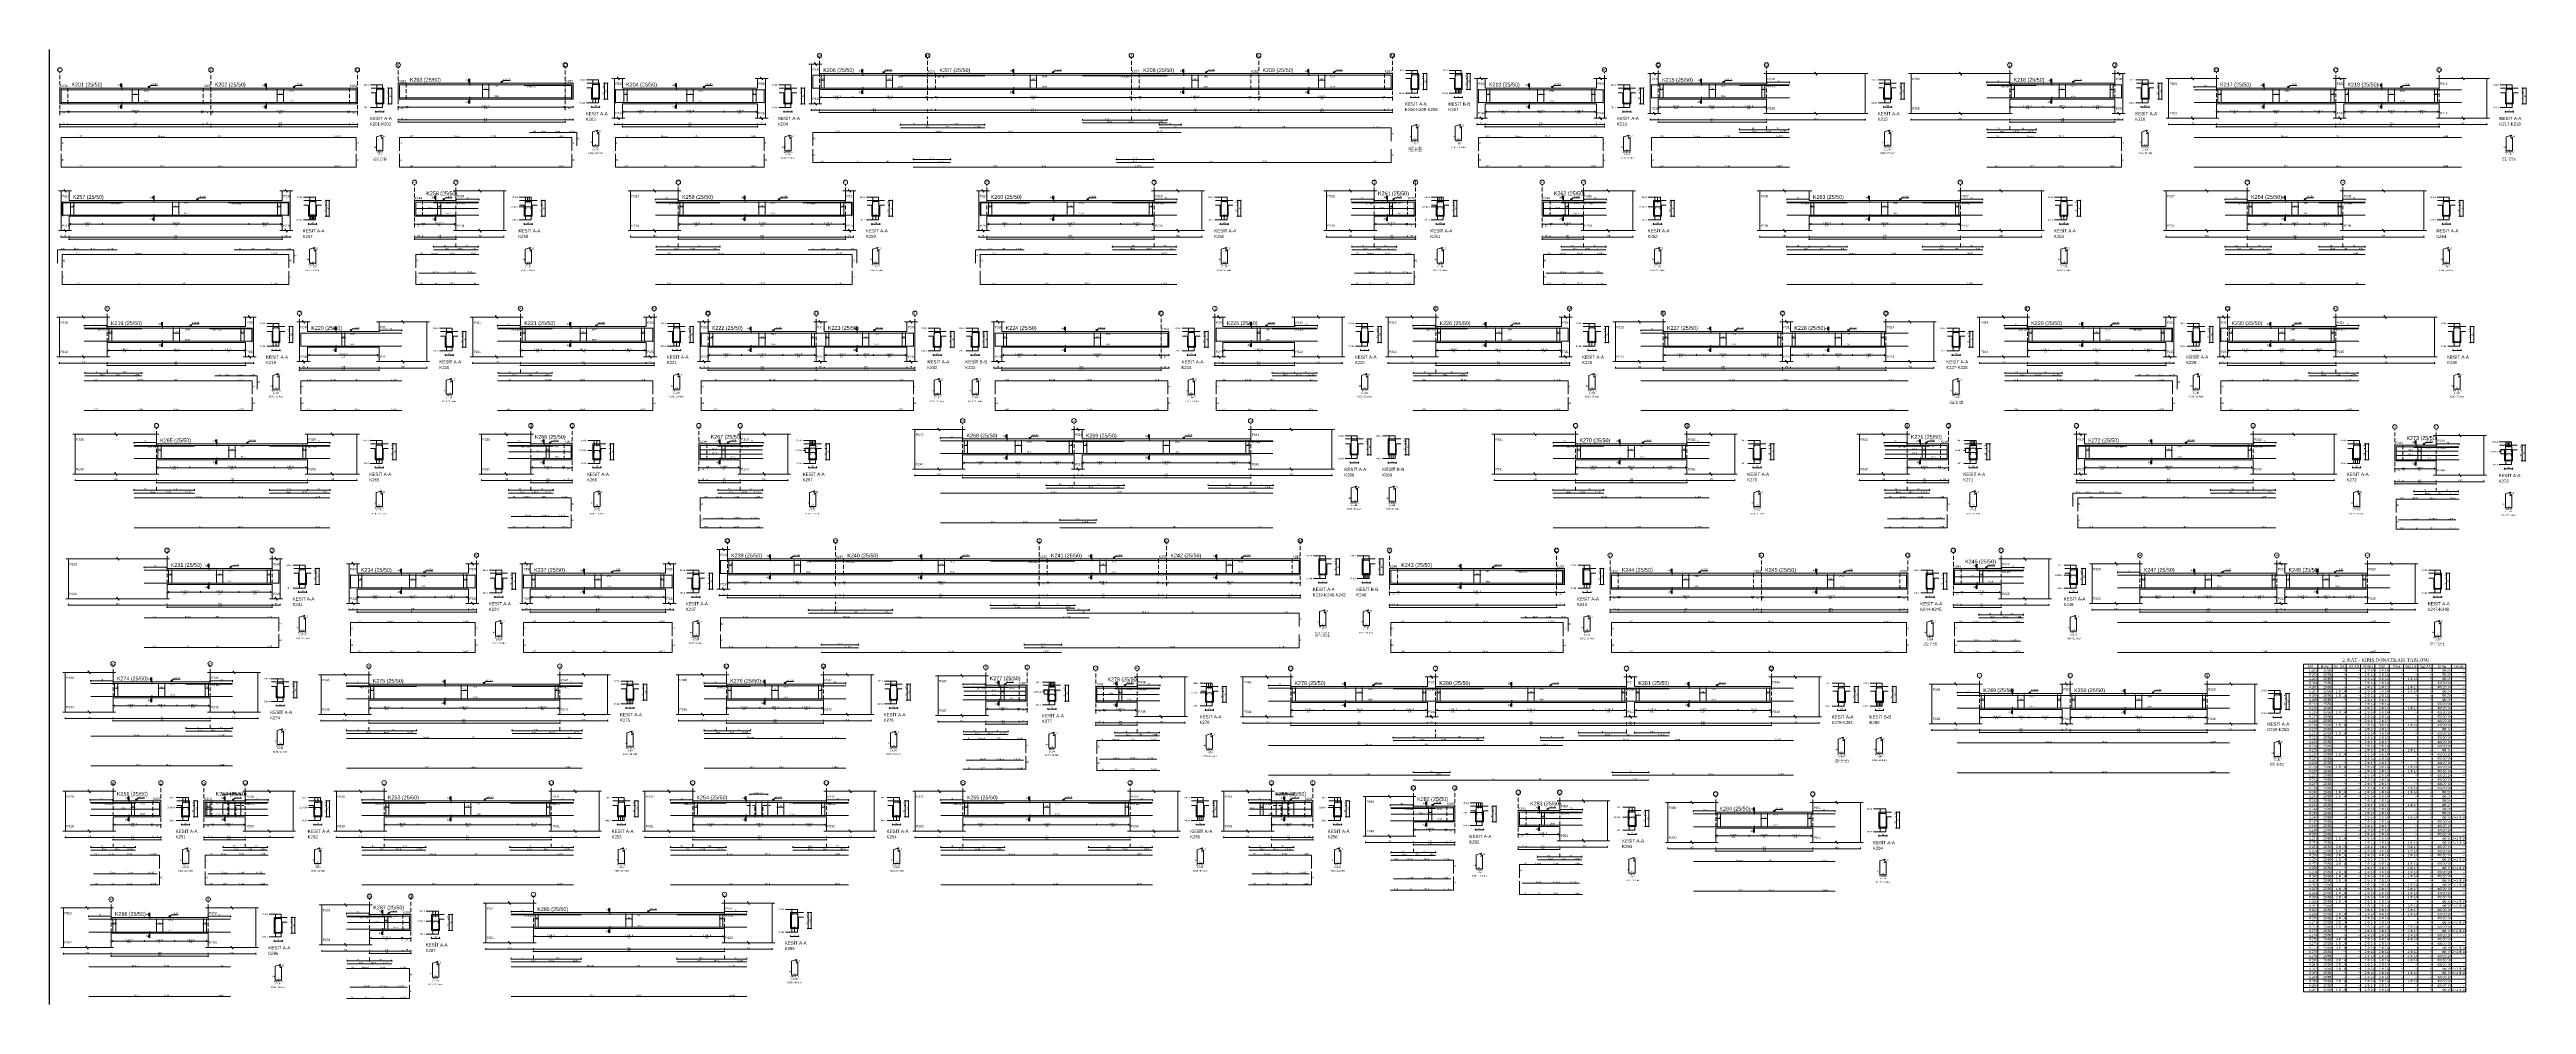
# Model space of a CAD drawing. Header units: millimetres. Extents: x 23801 to 80069, y 9628 to 14137.
# Drawn here: x 56325 to 67998, y 9637 to 14137 of the extents above; entities that cross this region are included whole.
import ezdxf

# ---------------------------------------------------------------- set-up
doc = ezdxf.new("R2010")
doc.units = ezdxf.units.MM
for name, pattern in [('DASHDOT2', [12.7, 6.35, -3.175, 0, -3.175]), ('DASHED4', [18.75, 12.5, -6.25]), ('HIDDEN2', [18.75, 12.5, -6.25])]:
    doc.linetypes.add(name, pattern=pattern)
doc.layers.add('aks', color=251, linetype='DASHDOT2', lineweight=35)
for name, color, linetype in [('Donatı Metraj Tablosu', 7, 'Continuous'), ('Donatı Topl. Uzun. Yazısı', 7, 'Continuous'), ('Donatı Uz. Yazısı', 7, 'Continuous'), ('Donatı Yazısı', 7, 'Continuous'), ('Donatı Çizgisi', 7, 'Continuous'), ('Kiriş', 7, 'Continuous'), ('Standart', 7, 'Continuous'), ('Ölçülendirme', 7, 'Continuous')]:
    doc.layers.add(name, color=color, linetype=linetype)
doc.styles.add('arial_1_18', font='arial.ttf', dxfattribs={"height": 0.2})
doc.styles.add('symbol_1_18', font='symbol.ttf', dxfattribs={"height": 0.2})
doc.styles.add('times new roman_1_18', font='times.ttf', dxfattribs={"height": 0.2})

# ---------------------------------------------------------------- blocks, each defined once
blk = doc.blocks.new('IDE668Entity7457')
at = {"layer": 'aks', "color": 30, "linetype": 'DASHED4', "lineweight": 5}
for points in [[(21, 2001.7), (21, 2136.7)], [(496, 2001.7), (496, 2136.7)], [(956, 2001.7), (956, 2136.7)]]:
    blk.add_lwpolyline(points, dxfattribs=at)
at = {"layer": 'aks', "color": 1, "linetype": 'Continuous', "lineweight": 5}
for centre in [(21, 2143.7), (496, 2143.7), (956, 2143.7)]:
    blk.add_circle(centre, 7, dxfattribs=at)
at = {"layer": 'Donatı Çizgisi', "color": 5, "linetype": 'Continuous', "lineweight": 5}
for points in [[(25, 2039.3), (25, 2082.7)], [(25, 2081.3), (952, 2081.3)], [(25, 2040.7), (952, 2040.7)], [(248.5, 2039.9), (248.5, 2083.5)], [(268.5, 2039.9), (268.5, 2083.5)], [(703.5, 2039.9), (703.5, 2083.5)], [(723.5, 2039.9), (723.5, 2083.5)], [(952, 2039.3), (952, 2082.7)], [(1016.3, 2039.2), (1016.3, 2082.8)], [(1016.3, 2082.8), (1036.3, 2082.8)], [(1016.3, 2039.2), (1036.3, 2039.2)], [(1036.3, 2039.2), (1036.3, 2082.8)], [(25, 1889.7), (25, 1931.7)], [(25, 1931.7), (952, 1931.7)], [(25, 1837.8), (25, 1879.9)], [(952, 1889.7), (952, 1931.7)], [(952, 1837.8), (952, 1879.9)], [(1016.3, 1890.6), (1016.3, 1932.5)], [(1017, 1933.4), (1032, 1938.9)], [(1017.4, 1889.6), (1035.3, 1889.6)], [(1029.4, 1933.6), (1033.1, 1937.2)], [(1030.8, 1927.7), (1034.6, 1931.5)], [(1036.3, 1890.6), (1036.3, 1930.7)], [(25, 1837.8), (952, 1837.8)]]:
    blk.add_lwpolyline(points, dxfattribs=at)
for centre in [(1017.3, 2081.8), (1017.3, 2040.2), (1035.3, 2081.8), (1035.3, 2040.2)]:
    blk.add_circle(centre, 1, dxfattribs=at)
for centre, start, end in [((1017.4, 1932.5), 110, 180), ((1017.4, 1890.6), 180, 270), ((1032.4, 1937.9), 315, 110), ((1035.3, 1930.7), 0, 135), ((1035.3, 1890.6), 270, 0)]:
    blk.add_arc(centre, 1.02, start, end, dxfattribs=at)
at = {"layer": 'Kiriş', "color": 1, "linetype": 'DASHED4', "lineweight": 5}
for points in [[(21, 2036.7), (21, 2086.7)], [(46, 2036.7), (46, 2086.7)], [(471, 2036.7), (471, 2086.7)], [(496, 2036.7), (496, 2086.7)], [(931, 2036.7), (931, 2086.7)], [(956, 2036.7), (956, 2086.7)]]:
    blk.add_lwpolyline(points, dxfattribs=at)
at = {"layer": 'Kiriş', "color": 1, "linetype": 'Continuous', "lineweight": 5}
for points in [[(21, 2086.7), (956, 2086.7)], [(21, 2036.7), (21, 2086.7)], [(21, 2036.7), (956, 2036.7)], [(956, 2036.7), (956, 2086.7)], [(998.8, 2086.7), (1038.8, 2086.7)], [(998.8, 2071.7), (1013.8, 2071.7)], [(1013.8, 2036.7), (1013.8, 2071.7)], [(1013.8, 2036.7), (1038.8, 2036.7)], [(1038.8, 2036.7), (1038.8, 2086.7)]]:
    blk.add_lwpolyline(points, dxfattribs=at)
at = {"layer": 'Ölçülendirme', "color": 1, "linetype": 'Continuous', "lineweight": 5}
for points in [[(210.7, 2095.5), (214.2, 2100.7)], [(214.2, 2090.2), (210.7, 2095.5)], [(210.7, 2028), (214.2, 2033.2)], [(214.2, 2022.7), (210.7, 2028)], [(214.2, 2090.2), (214.2, 2100.7)], [(214.2, 2022.7), (214.2, 2033.2)], [(216, 2079.7), (216, 2100.7)], [(216, 2022.7), (216, 2043.7)], [(248.5, 2066.5), (268.5, 2066.5)], [(301, 2086.7), (298.5, 2091.7)], [(298.5, 2091.7), (303.5, 2091.7)], [(303.5, 2091.7), (301, 2086.7)], [(301, 2086.7), (301, 2086.7)], [(303.5, 2091.7), (306, 2095)], [(306, 2095), (327.6, 2095)], [(664.7, 2095.5), (668.2, 2100.7)], [(668.2, 2090.2), (664.7, 2095.5)], [(664.7, 2028), (668.2, 2033.2)], [(668.2, 2022.7), (664.7, 2028)], [(668.2, 2090.2), (668.2, 2100.7)], [(668.2, 2022.7), (668.2, 2033.2)], [(670, 2079.7), (670, 2100.7)], [(670, 2022.7), (670, 2043.7)], [(703.5, 2066.5), (723.5, 2066.5)], [(757, 2086.7), (754.5, 2091.7)], [(754.5, 2091.7), (759.5, 2091.7)], [(759.5, 2091.7), (757, 2086.7)], [(757, 2086.7), (757, 2086.7)], [(759.5, 2091.7), (762, 2095)], [(762, 2095), (783.6, 2095)], [(997.3, 2096.8), (1035.3, 2096.8)], [(997.3, 2025.2), (1035.3, 2025.2)], [(1017.3, 2081.8), (1017.3, 2096.8)], [(1017.3, 2025.2), (1017.3, 2040.2)], [(1035.3, 2081.8), (1035.3, 2096.8)], [(1035.3, 2025.2), (1035.3, 2040.2)], [(1050.6, 2086.7), (1065.1, 2086.7)], [(1050.6, 2071.7), (1055.1, 2071.7)], [(1050.6, 2036.7), (1065.1, 2036.7)], [(1053.8, 2035.7), (1053.8, 2087.7)], [(1063.8, 2035.7), (1063.8, 2087.7)], [(20, 2011.7), (957, 2011.7)], [(20, 1971.7), (957, 1971.7)], [(20, 1964.5), (957, 1964.5)], [(21, 2010.5), (21, 2015)], [(21, 1970.5), (21, 1975)], [(21, 1963.3), (21, 1967.8)], [(46, 2010.5), (46, 2015)], [(46, 1970.5), (46, 1975)], [(51, 2010.5), (51, 2015)], [(466, 2010.5), (466, 2015)], [(471, 2010.5), (471, 2015)], [(471, 1970.5), (471, 1975)], [(496, 2010.5), (496, 2015)], [(496, 1970.5), (496, 1975)], [(496, 1963.3), (496, 1967.8)], [(501, 2010.5), (501, 2015)], [(926, 2010.5), (926, 2015)], [(931, 2010.5), (931, 2015)], [(931, 1970.5), (931, 1975)], [(956, 2010.5), (956, 2015)], [(956, 1970.5), (956, 1975)], [(956, 1963.3), (956, 1967.8)], [(1012.8, 2011.7), (1039.8, 2011.7)], [(1013.8, 2010.5), (1013.8, 2015)], [(1038.8, 2010.5), (1038.8, 2015)]]:
    blk.add_lwpolyline(points, dxfattribs=at)
for centre in [(248.5, 2066.5), (268.5, 2066.5), (703.5, 2066.5), (723.5, 2066.5), (1053.8, 2086.7), (1053.8, 2071.7), (1053.8, 2036.7), (1063.8, 2086.7), (1063.8, 2036.7), (21, 2011.7), (21, 1971.7), (21, 1964.5), (46, 2011.7), (46, 2011.7), (46, 1971.7), (46, 1971.7), (51, 2011.7), (51, 2011.7), (466, 2011.7), (466, 2011.7), (471, 2011.7), (471, 2011.7), (471, 1971.7), (471, 1971.7), (496, 2011.7), (496, 2011.7), (496, 1971.7), (496, 1971.7), (496, 1964.5), (496, 1964.5), (501, 2011.7), (501, 2011.7), (926, 2011.7), (926, 2011.7), (931, 2011.7), (931, 2011.7), (931, 1971.7), (931, 1971.7), (956, 2011.7), (956, 1971.7), (956, 1964.5), (1013.8, 2011.7), (1038.8, 2011.7)]:
    blk.add_circle(centre, 0.75, dxfattribs=at)
at = {"layer": 'aks', "color": 1, "linetype": 'Continuous', "lineweight": 5, "style": 'arial_1_18'}
for s, p in [('C', (16.2, 2138.8)), ('F', (492, 2138.8)), ('G', (950.9, 2138.8))]:
    blk.add_text(s, height=9.45, dxfattribs=at).set_placement(p)
at = {"layer": 'Donatı Topl. Uzun. Yazısı', "color": 1, "linetype": 'Continuous', "lineweight": 5, "style": 'arial_1_18'}
for s, p in [('L=1011', (883.1, 1932.7)), ('L=154', (1016.9, 1876.2)), ('L=1011', (883.1, 1838.8))]:
    blk.add_text(s, height=4.8, dxfattribs=at).set_placement(p)
at = {"layer": 'Donatı Uz. Yazısı', "color": 1, "linetype": 'Continuous', "lineweight": 5, "style": 'arial_1_18'}
for s, p in [('42', (26, 1910.7)), ('927', (80.6, 1932.7)), ('42', (953, 1910.7)), ('44', (1007.9, 1898.3)), ('20', (1022.6, 1890.6)), ('13', (1036.3, 1933.2)), ('42', (26, 1858.8)), ('927', (80.6, 1838.8)), ('42', (953, 1858.8))]:
    blk.add_text(s, height=4.8, dxfattribs=at).set_placement(p)
at = {"layer": 'Donatı Yazısı', "color": 5, "linetype": 'Continuous', "lineweight": 5, "style": 'arial_1_18'}
for p in [(285.5, 2075.4), (285.5, 2043.7), (740.5, 2075.4), (740.5, 2043.7)]:
    blk.add_text('2Φ14', height=4.32, rotation=360, dxfattribs=at).set_placement(p)
for s, p in [('2Φ14', (976, 2094.4)), ('2Φ14', (976, 2022.8)), ('2Φ14', (516.3, 1932.7)), ('K201 / 22 Adet', (1004.2, 1864.6)), ('Φ8/20', (1017.1, 1882.9)), ('2Φ14', (516.3, 1838.8)), ('K202 / 22 Adet', (1004.2, 1858.9))]:
    blk.add_text(s, height=4.8, dxfattribs=at).set_placement(p)
at = {"layer": 'Donatı Yazısı', "color": 1, "linetype": 'Continuous', "lineweight": 5, "style": 'arial_1_18'}
for s, p in [('Montaj', (329.3, 1932.7)), ('Düz', (337.5, 1838.8))]:
    blk.add_text(s, height=4.8, dxfattribs=at).set_placement(p)
at = {"layer": 'Kiriş', "color": 1, "linetype": 'Continuous', "lineweight": 5, "style": 'arial_1_18'}
for s, height, p in [('K201 (25/50)', 12, (58, 2091.5)), ('K202 (25/50)', 12, (508, 2091.5)), ('K256', 7.2, (21.8, 2089.7)), ('K261', 7.2, (471.8, 2089.7)), ('K266', 7.2, (931.8, 2089.7)), ('K201-K202', 9.6, (995.1, 1968.8)), ('KESİT A-A', 10.2, (995.1, 1985.9))]:
    blk.add_text(s, height=height, dxfattribs=at).set_placement(p)
at = {"layer": 'Ölçülendirme', "color": 1, "linetype": 'Continuous', "lineweight": 5, "style": 'arial_1_18'}
for s, height, p in [('+10.50', 5, (306, 2096)), ('+10.50', 5, (762, 2096)), ('A', 5.95, (203.1, 2092.5)), ('A', 5.95, (203.1, 2025)), ('A', 5.95, (657.1, 2092.5)), ('A', 5.95, (657.1, 2025)), ('25', 5, (29.6, 2005.7)), ('25', 5, (29.6, 1972.7)), ('5', 5, (46.6, 2005.7)), ('415', 5, (252.7, 2005.7)), ('425', 5, (252.7, 1972.7)), ('475', 5, (252.7, 1965.5)), ('5', 5, (466.6, 2005.7)), ('25', 5, (479.6, 2005.7)), ('25', 5, (479.6, 1972.7)), ('5', 5, (496.6, 2005.7)), ('425', 5, (707.7, 2005.7)), ('435', 5, (707.7, 1972.7)), ('460', 5, (707.7, 1965.5)), ('5', 5, (926.6, 2005.7)), ('25', 5, (939.6, 2005.7)), ('25', 5, (939.6, 1972.7)), ('25', 5, (1022.4, 2012.7))]:
    blk.add_text(s, height=height, dxfattribs=at).set_placement(p)
for s, rotation, p in [('20', 360, (254.6, 2067.5)), ('20', 360, (709.6, 2067.5)), ('35', 90, (1052.9, 2050.3)), ('15', 90, (1052.9, 2075.3)), ('50', 90, (1062.9, 2057.8))]:
    blk.add_text(s, height=5, rotation=rotation, dxfattribs=at).set_placement(p)
at = {"layer": 'Ölçülendirme', "color": 5, "linetype": 'Continuous', "lineweight": 5, "style": 'arial_1_18'}
for p in [(245.6, 2012.7), (700.6, 2012.7)]:
    blk.add_text('22Φ8/20', height=4.8, dxfattribs=at).set_placement(p)
blk = doc.blocks.new('IDE668Entity7458')
at = {"layer": 'aks', "color": 30, "linetype": 'DASHED4', "lineweight": 5}
for points in [[(1084.2, 2016.8), (1084.2, 2151.8)], [(1609.2, 2016.8), (1609.2, 2151.8)]]:
    blk.add_lwpolyline(points, dxfattribs=at)
at = {"layer": 'aks', "color": 1, "linetype": 'Continuous', "lineweight": 5}
for centre in [(1084.2, 2158.8), (1609.2, 2158.8)]:
    blk.add_circle(centre, 7, dxfattribs=at)
at = {"layer": 'Donatı Çizgisi', "color": 5, "linetype": 'Continuous', "lineweight": 5}
for points in [[(1088.2, 2054.4), (1088.2, 2097.8)], [(1088.2, 2096.4), (1630.2, 2096.4)], [(1088.2, 2055.8), (1630.2, 2055.8)], [(1349.2, 2055), (1349.2, 2098.6)], [(1369.2, 2055), (1369.2, 2098.6)], [(1480.2, 2094.4), (1628.2, 2094.4)], [(1628.2, 2052.4), (1628.2, 2094.4)], [(1630.2, 2054.4), (1630.2, 2097.8)], [(1694.5, 2054.3), (1694.5, 2097.9)], [(1694.5, 2097.9), (1714.5, 2097.9)], [(1694.5, 2054.3), (1714.5, 2054.3)], [(1714.5, 2054.3), (1714.5, 2097.9)], [(1497.2, 1946.8), (1645.2, 1946.8)], [(1645.2, 1904.8), (1645.2, 1946.8)], [(1694.5, 1905.7), (1694.5, 1947.6)], [(1695.2, 1948.5), (1710.2, 1954)], [(1707.6, 1948.7), (1711.3, 1952.3)], [(1709, 1942.8), (1712.8, 1946.6)], [(1714.5, 1905.7), (1714.5, 1945.8)], [(1088.2, 1889.7), (1088.2, 1931.7)], [(1088.2, 1931.7), (1630.2, 1931.7)], [(1088.2, 1837.8), (1088.2, 1879.8)], [(1630.2, 1889.7), (1630.2, 1931.7)], [(1630.2, 1837.8), (1630.2, 1879.8)], [(1695.6, 1904.7), (1713.5, 1904.7)], [(1088.2, 1837.8), (1630.2, 1837.8)]]:
    blk.add_lwpolyline(points, dxfattribs=at)
for centre in [(1695.5, 2096.9), (1695.5, 2055.3), (1704.5, 2055.3), (1713.5, 2096.9), (1713.5, 2055.3)]:
    blk.add_circle(centre, 1, dxfattribs=at)
for centre, start, end in [((1695.6, 1947.6), 110, 180), ((1710.6, 1953), 315, 110), ((1713.5, 1945.8), 0, 135), ((1695.6, 1905.7), 180, 270), ((1713.5, 1905.7), 270, 0)]:
    blk.add_arc(centre, 1.02, start, end, dxfattribs=at)
at = {"layer": 'Kiriş', "color": 1, "linetype": 'DASHED4', "lineweight": 5}
for points in [[(1084.2, 2051.8), (1084.2, 2101.8)], [(1109.2, 2051.8), (1109.2, 2101.8)], [(1609.2, 2051.8), (1609.2, 2101.8)], [(1634.2, 2051.8), (1634.2, 2101.8)]]:
    blk.add_lwpolyline(points, dxfattribs=at)
at = {"layer": 'Kiriş', "color": 1, "linetype": 'Continuous', "lineweight": 5}
for points in [[(1084.2, 2101.8), (1634.2, 2101.8)], [(1084.2, 2051.8), (1084.2, 2101.8)], [(1634.2, 2051.8), (1634.2, 2101.8)], [(1677, 2101.8), (1717, 2101.8)], [(1717, 2051.8), (1717, 2101.8)], [(1084.2, 2051.8), (1634.2, 2051.8)], [(1677, 2086.8), (1692, 2086.8)], [(1692, 2051.8), (1692, 2086.8)], [(1692, 2051.8), (1717, 2051.8)]]:
    blk.add_lwpolyline(points, dxfattribs=at)
at = {"layer": 'Ölçülendirme', "color": 1, "linetype": 'Continuous', "lineweight": 5}
for points in [[(1304, 2110.5), (1307.5, 2115.8)], [(1307.5, 2105.3), (1304, 2110.5)], [(1307.5, 2105.3), (1307.5, 2115.8)], [(1309.2, 2094.8), (1309.2, 2115.8)], [(1409.2, 2101.8), (1406.7, 2106.8)], [(1406.7, 2106.8), (1411.7, 2106.8)], [(1411.7, 2106.8), (1409.2, 2101.8)], [(1409.2, 2101.8), (1409.2, 2101.8)], [(1411.7, 2106.8), (1414.2, 2110.1)], [(1414.2, 2110.1), (1435.8, 2110.1)], [(1675.5, 2111.9), (1713.5, 2111.9)], [(1695.5, 2096.9), (1695.5, 2111.9)], [(1713.5, 2096.9), (1713.5, 2111.9)], [(1728.8, 2101.8), (1743.3, 2101.8)], [(1732, 2050.8), (1732, 2102.8)], [(1742, 2050.8), (1742, 2102.8)], [(1083.2, 2026.8), (1635.2, 2026.8)], [(1084.2, 2025.5), (1084.2, 2030)], [(1109.2, 2025.5), (1109.2, 2030)], [(1114.2, 2025.5), (1114.2, 2030)], [(1304, 2043), (1307.5, 2048.3)], [(1307.5, 2037.8), (1304, 2043)], [(1307.5, 2037.8), (1307.5, 2048.3)], [(1309.2, 2037.8), (1309.2, 2058.8)], [(1349.2, 2081.6), (1369.2, 2081.6)], [(1604.2, 2025.5), (1604.2, 2030)], [(1609.2, 2025.5), (1609.2, 2030)], [(1634.2, 2025.5), (1634.2, 2030)], [(1675.5, 2040.3), (1713.5, 2040.3)], [(1691, 2026.8), (1718, 2026.8)], [(1692, 2025.5), (1692, 2030)], [(1695.5, 2040.3), (1695.5, 2055.3)], [(1704.5, 2040.3), (1704.5, 2055.3)], [(1713.5, 2040.3), (1713.5, 2055.3)], [(1717, 2025.5), (1717, 2030)], [(1728.8, 2086.8), (1733.3, 2086.8)], [(1728.8, 2051.8), (1743.3, 2051.8)], [(1083.2, 1986.8), (1635.2, 1986.8)], [(1083.2, 1979.6), (1610.2, 1979.6)], [(1084.2, 1985.5), (1084.2, 1990)], [(1084.2, 1978.3), (1084.2, 1982.8)], [(1109.2, 1985.5), (1109.2, 1990)], [(1609.2, 1985.5), (1609.2, 1990)], [(1609.2, 1978.3), (1609.2, 1982.8)], [(1634.2, 1985.5), (1634.2, 1990)]]:
    blk.add_lwpolyline(points, dxfattribs=at)
for centre in [(1732, 2101.8), (1742, 2101.8), (1084.2, 2026.8), (1109.2, 2026.8), (1109.2, 2026.8), (1114.2, 2026.8), (1114.2, 2026.8), (1349.2, 2081.6), (1369.2, 2081.6), (1604.2, 2026.8), (1604.2, 2026.8), (1609.2, 2026.8), (1609.2, 2026.8), (1634.2, 2026.8), (1692, 2026.8), (1717, 2026.8), (1732, 2086.8), (1732, 2051.8), (1742, 2051.8), (1084.2, 1986.8), (1084.2, 1979.6), (1109.2, 1986.8), (1109.2, 1986.8), (1609.2, 1986.8), (1609.2, 1986.8), (1609.2, 1979.6), (1634.2, 1986.8)]:
    blk.add_circle(centre, 0.75, dxfattribs=at)
at = {"layer": 'aks', "color": 1, "linetype": 'Continuous', "lineweight": 5, "style": 'arial_1_18'}
for s, p in [('A', (1079.8, 2153.9)), ('C', (1604.4, 2153.9))]:
    blk.add_text(s, height=9.45, dxfattribs=at).set_placement(p)
at = {"layer": 'Donatı Topl. Uzun. Yazısı', "color": 1, "linetype": 'Continuous', "lineweight": 5, "style": 'arial_1_18'}
for s, p in [('L=190', (1619, 1947.8)), ('L=626', (1584.3, 1932.7)), ('L=154', (1695.1, 1891.3)), ('L=626', (1584.3, 1838.8))]:
    blk.add_text(s, height=4.8, dxfattribs=at).set_placement(p)
at = {"layer": 'Donatı Uz. Yazısı', "color": 1, "linetype": 'Continuous', "lineweight": 5, "style": 'arial_1_18'}
for s, p in [('148', (1506.1, 1947.8)), ('13', (1714.5, 1948.3)), ('42', (1089.2, 1910.7)), ('542', (1120.7, 1932.7)), ('42', (1631.2, 1910.7)), ('42', (1646.2, 1925.8)), ('44', (1686.1, 1913.4)), ('20', (1700.8, 1905.7)), ('42', (1089.2, 1858.8)), ('542', (1120.7, 1838.8)), ('42', (1631.2, 1858.8))]:
    blk.add_text(s, height=4.8, dxfattribs=at).set_placement(p)
at = {"layer": 'Donatı Yazısı', "color": 5, "linetype": 'Continuous', "lineweight": 5, "style": 'arial_1_18'}
for s, height, p in [('2Φ14', 4.8, (1654.2, 2109.5)), ('1Φ14 İlave', 4.32, (1489.8, 2089.1)), ('3Φ14', 4.8, (1654.2, 2037.9)), ('1Φ14', 4.8, (1575.6, 1947.8)), ('2Φ14', 4.8, (1375.5, 1932.7)), ('K203 / 25 Adet', 4.8, (1682.4, 1879.7)), ('Φ8/20', 4.8, (1695.3, 1898)), ('3Φ14', 4.8, (1375.5, 1838.8))]:
    blk.add_text(s, height=height, dxfattribs=at).set_placement(p)
for s, p in [('3Φ14', (1386.2, 2058.8)), ('2Φ14', (1386.2, 2090.5))]:
    blk.add_text(s, height=4.32, rotation=360, dxfattribs=at).set_placement(p)
at = {"layer": 'Donatı Yazısı', "color": 1, "linetype": 'Continuous', "lineweight": 5, "style": 'arial_1_18'}
for s, p in [('İlave', (1534.8, 1947.8)), ('Montaj', (1257.8, 1932.7)), ('Düz', (1266, 1838.8))]:
    blk.add_text(s, height=4.8, dxfattribs=at).set_placement(p)
at = {"layer": 'Kiriş', "color": 1, "linetype": 'Continuous', "lineweight": 5, "style": 'arial_1_18'}
for s, height, p in [('K251', 7.2, (1085, 2104.8)), ('K203 (25/50)', 12, (1121.2, 2106.6)), ('K256', 7.2, (1610, 2104.8)), ('K203', 9.6, (1673.3, 1983.9)), ('KESİT A-A', 10.2, (1673.3, 2001))]:
    blk.add_text(s, height=height, dxfattribs=at).set_placement(p)
at = {"layer": 'Ölçülendirme', "color": 1, "linetype": 'Continuous', "lineweight": 5, "style": 'arial_1_18'}
for s, height, p in [('A', 5.95, (1296.3, 2107.6)), ('+10.50', 5, (1414.2, 2111.1)), ('25', 5, (1092.8, 2020.8)), ('5', 5, (1109.8, 2020.8)), ('A', 5.95, (1296.3, 2040.1)), ('490', 5, (1353.4, 2020.8)), ('5', 5, (1604.8, 2020.8)), ('25', 5, (1617.8, 2020.8)), ('25', 5, (1700.7, 2027.8)), ('25', 5, (1092.8, 1987.8)), ('500', 5, (1353.4, 1987.8)), ('525', 5, (1353.4, 1980.6)), ('25', 5, (1617.8, 1987.8))]:
    blk.add_text(s, height=height, dxfattribs=at).set_placement(p)
at = {"layer": 'Ölçülendirme', "color": 5, "linetype": 'Continuous', "lineweight": 5, "style": 'arial_1_18'}
blk.add_text('25Φ8/20', height=4.8, dxfattribs=at).set_placement((1346.3, 2027.8))
at = {"layer": 'Ölçülendirme', "color": 1, "linetype": 'Continuous', "lineweight": 5, "style": 'arial_1_18'}
for s, rotation, p in [('20', 360, (1355.3, 2082.6)), ('35', 90, (1731.1, 2065.4)), ('15', 90, (1731.1, 2090.4)), ('50', 90, (1741.1, 2072.9))]:
    blk.add_text(s, height=5, rotation=rotation, dxfattribs=at).set_placement(p)
blk = doc.blocks.new('IDE668Entity7459')
at = {"layer": 'Donatı Çizgisi', "color": 5, "linetype": 'Continuous', "lineweight": 5}
for points in [[(1767.4, 2039.3), (1767.4, 2082.7)], [(1767.4, 2081.3), (2234.4, 2081.3)], [(1767.4, 2040.7), (2234.4, 2040.7)], [(1793.4, 2039.9), (1793.4, 2083.5)], [(1803.4, 2039.9), (1803.4, 2083.5)], [(1990.9, 2039.9), (1990.9, 2083.5)], [(2010.9, 2039.9), (2010.9, 2083.5)], [(2198.4, 2039.9), (2198.4, 2083.5)], [(2208.4, 2039.9), (2208.4, 2083.5)], [(2234.4, 2039.3), (2234.4, 2082.7)], [(2298.7, 2039.2), (2298.7, 2082.8)], [(2298.7, 2082.8), (2318.7, 2082.8)], [(2298.7, 2039.2), (2318.7, 2039.2)], [(2318.7, 2039.2), (2318.7, 2082.8)], [(1767.4, 1889.7), (1767.4, 1931.7)], [(1767.4, 1931.7), (2234.4, 1931.7)], [(1767.4, 1837.8), (1767.4, 1879.9)], [(2234.4, 1889.7), (2234.4, 1931.7)], [(2234.4, 1837.8), (2234.4, 1879.9)], [(2298.7, 1890.6), (2298.7, 1932.5)], [(2299.4, 1933.4), (2314.4, 1938.9)], [(2299.8, 1889.6), (2317.7, 1889.6)], [(2311.8, 1933.6), (2315.5, 1937.2)], [(2313.2, 1927.7), (2317, 1931.5)], [(2318.7, 1890.6), (2318.7, 1930.7)], [(1767.4, 1837.8), (2234.4, 1837.8)]]:
    blk.add_lwpolyline(points, dxfattribs=at)
for centre in [(2299.7, 2081.8), (2299.7, 2040.2), (2317.7, 2081.8), (2317.7, 2040.2)]:
    blk.add_circle(centre, 1, dxfattribs=at)
for centre, start, end in [((2299.8, 1932.5), 110, 180), ((2299.8, 1890.6), 180, 270), ((2314.8, 1937.9), 315, 110), ((2317.7, 1930.7), 0, 135), ((2317.7, 1890.6), 270, 0)]:
    blk.add_arc(centre, 1.02, start, end, dxfattribs=at)
at = {"layer": 'Kiriş', "color": 1, "linetype": 'Continuous', "lineweight": 5}
for points in [[(1755.4, 2116.7), (1772.9, 2116.7)], [(1763.4, 1991.7), (1763.4, 2116.7)], [(1772.9, 2116.7), (1772.9, 2121.2)], [(1778.9, 2112.2), (1772.9, 2121.2)], [(1778.9, 2112.2), (1778.9, 2116.7)], [(1778.9, 2116.7), (1796.4, 2116.7)], [(1788.4, 2086.7), (1788.4, 2116.7)], [(2205.4, 2116.7), (2222.9, 2116.7)], [(2213.4, 2086.7), (2213.4, 2116.7)], [(2222.9, 2116.7), (2222.9, 2121.2)], [(2228.9, 2112.2), (2222.9, 2121.2)], [(2228.9, 2116.7), (2246.4, 2116.7)], [(2228.9, 2112.2), (2228.9, 2116.7)], [(2238.4, 1991.7), (2238.4, 2116.7)], [(1788.4, 2086.7), (2213.4, 2086.7)], [(1788.4, 2036.7), (2213.4, 2036.7)], [(1788.4, 1991.7), (1788.4, 2036.7)], [(2213.4, 1991.7), (2213.4, 2036.7)], [(2281.2, 2086.7), (2336.2, 2086.7)], [(2281.2, 2071.7), (2296.2, 2071.7)], [(2296.2, 2036.7), (2296.2, 2071.7)], [(2296.2, 2036.7), (2321.2, 2036.7)], [(2321.2, 2071.7), (2336.2, 2071.7)], [(2321.2, 2036.7), (2321.2, 2071.7)], [(1755.4, 1991.7), (1772.9, 1991.7)], [(1778.9, 1987.2), (1772.9, 1996.2)], [(1772.9, 1991.7), (1772.9, 1996.2)], [(1778.9, 1991.7), (1796.4, 1991.7)], [(1778.9, 1987.2), (1778.9, 1991.7)], [(2205.4, 1991.7), (2222.9, 1991.7)], [(2228.9, 1987.2), (2222.9, 1996.2)], [(2222.9, 1991.7), (2222.9, 1996.2)], [(2228.9, 1991.7), (2246.4, 1991.7)], [(2228.9, 1987.2), (2228.9, 1991.7)]]:
    blk.add_lwpolyline(points, dxfattribs=at)
at = {"layer": 'Ölçülendirme', "color": 1, "linetype": 'Continuous', "lineweight": 5}
for points in [[(1793.4, 2066.5), (1803.4, 2066.5)], [(1953.2, 2095.5), (1956.7, 2100.7)], [(1956.7, 2090.2), (1953.2, 2095.5)], [(1953.2, 2028), (1956.7, 2033.2)], [(1956.7, 2022.7), (1953.2, 2028)], [(1956.7, 2090.2), (1956.7, 2100.7)], [(1956.7, 2022.7), (1956.7, 2033.2)], [(1958.4, 2079.7), (1958.4, 2100.7)], [(1958.4, 2022.7), (1958.4, 2043.7)], [(1990.9, 2066.5), (2010.9, 2066.5)], [(2044.7, 2086.7), (2042.2, 2091.7)], [(2042.2, 2091.7), (2047.2, 2091.7)], [(2047.2, 2091.7), (2044.7, 2086.7)], [(2044.7, 2086.7), (2044.7, 2086.7)], [(2047.2, 2091.7), (2049.7, 2095)], [(2049.7, 2095), (2071.2, 2095)], [(2198.4, 2066.5), (2208.4, 2066.5)], [(2279.7, 2096.8), (2317.7, 2096.8)], [(2279.7, 2025.2), (2317.7, 2025.2)], [(2299.7, 2081.8), (2299.7, 2096.8)], [(2299.7, 2025.2), (2299.7, 2040.2)], [(2317.7, 2081.8), (2317.7, 2096.8)], [(2317.7, 2025.2), (2317.7, 2040.2)], [(2348, 2086.7), (2362.5, 2086.7)], [(2348, 2071.7), (2352.5, 2071.7)], [(2348, 2036.7), (2362.5, 2036.7)], [(2351.2, 2035.7), (2351.2, 2087.7)], [(2361.2, 2035.7), (2361.2, 2087.7)], [(1762.4, 1971.7), (2239.4, 1971.7)], [(1763.4, 1970.5), (1763.4, 1975)], [(1787.4, 2011.7), (2214.4, 2011.7)], [(1787.4, 1964.5), (2214.4, 1964.5)], [(1788.4, 2010.5), (1788.4, 2015)], [(1788.4, 1970.5), (1788.4, 1975)], [(1788.4, 1963.3), (1788.4, 1967.8)], [(1793.4, 2010.5), (1793.4, 2015)], [(1893.4, 2010.5), (1893.4, 2015)], [(2108.4, 2010.5), (2108.4, 2015)], [(2208.4, 2010.5), (2208.4, 2015)], [(2213.4, 2010.5), (2213.4, 2015)], [(2213.4, 1970.5), (2213.4, 1975)], [(2213.4, 1963.3), (2213.4, 1967.8)], [(2238.4, 1970.5), (2238.4, 1975)], [(2295.2, 2011.7), (2322.2, 2011.7)], [(2296.2, 2010.5), (2296.2, 2015)], [(2321.2, 2010.5), (2321.2, 2015)]]:
    blk.add_lwpolyline(points, dxfattribs=at)
for centre in [(1793.4, 2066.5), (1803.4, 2066.5), (1990.9, 2066.5), (2010.9, 2066.5), (2198.4, 2066.5), (2208.4, 2066.5), (2351.2, 2086.7), (2351.2, 2071.7), (2351.2, 2036.7), (2361.2, 2086.7), (2361.2, 2036.7), (1763.4, 1971.7), (1788.4, 2011.7), (1788.4, 1971.7), (1788.4, 1971.7), (1788.4, 1964.5), (1793.4, 2011.7), (1793.4, 2011.7), (1893.4, 2011.7), (1893.4, 2011.7), (2108.4, 2011.7), (2108.4, 2011.7), (2208.4, 2011.7), (2208.4, 2011.7), (2213.4, 2011.7), (2213.4, 1971.7), (2213.4, 1971.7), (2213.4, 1964.5), (2238.4, 1971.7), (2296.2, 2011.7), (2321.2, 2011.7)]:
    blk.add_circle(centre, 0.75, dxfattribs=at)
at = {"layer": 'Donatı Topl. Uzun. Yazısı', "color": 1, "linetype": 'Continuous', "lineweight": 5, "style": 'arial_1_18'}
for s, p in [('L=551', (2192.2, 1932.7)), ('L=154', (2299.3, 1876.2)), ('L=551', (2192.2, 1838.8))]:
    blk.add_text(s, height=4.8, dxfattribs=at).set_placement(p)
at = {"layer": 'Donatı Uz. Yazısı', "color": 1, "linetype": 'Continuous', "lineweight": 5, "style": 'arial_1_18'}
for s, p in [('42', (1768.4, 1910.7)), ('467', (1795.4, 1932.7)), ('42', (2235.4, 1910.7)), ('44', (2290.3, 1898.3)), ('20', (2305, 1890.6)), ('13', (2318.7, 1933.2)), ('42', (1768.4, 1858.8)), ('467', (1795.4, 1838.8)), ('42', (2235.4, 1858.8))]:
    blk.add_text(s, height=4.8, dxfattribs=at).set_placement(p)
at = {"layer": 'Donatı Yazısı', "color": 5, "linetype": 'Continuous', "lineweight": 5, "style": 'arial_1_18'}
for p in [(2027.9, 2075.4), (2027.9, 2043.7)]:
    blk.add_text('2Φ14', height=4.32, rotation=360, dxfattribs=at).set_placement(p)
for s, p in [('2Φ14', (2258.4, 2094.4)), ('2Φ14', (2258.4, 2022.8)), ('2Φ14', (2014.9, 1932.7)), ('K204 / 32 Adet', (2286.6, 1864.6)), ('Φ8/20/10', (2294.9, 1882.9)), ('2Φ14', (2014.9, 1838.8))]:
    blk.add_text(s, height=4.8, dxfattribs=at).set_placement(p)
at = {"layer": 'Donatı Yazısı', "color": 1, "linetype": 'Continuous', "lineweight": 5, "style": 'arial_1_18'}
for s, p in [('Montaj', (1910.7, 1932.7)), ('Düz', (1918.9, 1838.8))]:
    blk.add_text(s, height=4.8, dxfattribs=at).set_placement(p)
at = {"layer": 'Kiriş', "color": 1, "linetype": 'Continuous', "lineweight": 5, "style": 'arial_1_18'}
for s, height, p in [('P333', 7.2, (1766.4, 2096.3)), ('K204 (25/50)', 12, (1800.4, 2091.5)), ('P335', 7.2, (2216.4, 2096.3)), ('P233', 7.2, (1766.4, 2003.7)), ('P235', 7.2, (2216.4, 2003.7)), ('K204', 9.6, (2277.5, 1968.8)), ('KESİT A-A', 10.2, (2277.5, 1985.9))]:
    blk.add_text(s, height=height, dxfattribs=at).set_placement(p)
at = {"layer": 'Ölçülendirme', "color": 1, "linetype": 'Continuous', "lineweight": 5, "style": 'arial_1_18'}
for s, height, p in [('+10.50', 5, (2049.7, 2096)), ('A', 5.95, (1945.5, 2092.5)), ('A', 5.95, (1945.5, 2025)), ('25', 5, (1772, 1972.7)), ('5', 5, (1789, 2005.7)), ('100', 5, (1837.6, 2005.7)), ('425', 5, (1995.1, 1972.7)), ('425', 5, (1995.1, 1965.5)), ('215', 5, (1995.1, 2005.7)), ('100', 5, (2152.6, 2005.7)), ('5', 5, (2209, 2005.7)), ('25', 5, (2222, 1972.7)), ('25', 5, (2304.9, 2012.7))]:
    blk.add_text(s, height=height, dxfattribs=at).set_placement(p)
for s, rotation, p in [('10', 360, (1794.5, 2067.5)), ('20', 360, (1997, 2067.5)), ('10', 360, (2199.5, 2067.5)), ('35', 90, (2350.3, 2050.3)), ('15', 90, (2350.3, 2075.3)), ('50', 90, (2360.3, 2057.8))]:
    blk.add_text(s, height=5, rotation=rotation, dxfattribs=at).set_placement(p)
at = {"layer": 'Ölçülendirme', "color": 5, "linetype": 'Continuous', "lineweight": 5, "style": 'arial_1_18'}
for s, p in [('11Φ8/10', (1830.5, 2012.7)), ('10Φ8/20', (1988, 2012.7)), ('11Φ8/10', (2145.5, 2012.7))]:
    blk.add_text(s, height=4.8, dxfattribs=at).set_placement(p)
blk = doc.blocks.new('IDE668Entity7460')
at = {"layer": 'aks', "color": 30, "linetype": 'DASHED4', "lineweight": 5}
for points in [[(2407.6, 2047), (2407.6, 2182)], [(2747.6, 2047), (2747.6, 2182)], [(3387.6, 2047), (3387.6, 2182)], [(3787.6, 2047), (3787.6, 2182)], [(4207.6, 2047), (4207.6, 2182)], [(2747.6, 1970.9), (2747.6, 1997)], [(3387.6, 1986), (3387.6, 1997)]]:
    blk.add_lwpolyline(points, dxfattribs=at)
at = {"layer": 'aks', "color": 1, "linetype": 'Continuous', "lineweight": 5}
for centre in [(2407.6, 2189), (2747.6, 2189), (3387.6, 2189), (3787.6, 2189), (4207.6, 2189)]:
    blk.add_circle(centre, 7, dxfattribs=at)
at = {"layer": 'Donatı Çizgisi', "color": 5, "linetype": 'Continuous', "lineweight": 5}
for points in [[(2386.6, 2084.6), (2386.6, 2128)], [(2386.6, 2126.6), (4203.6, 2126.6)], [(2412.6, 2085.2), (2412.6, 2128.8)], [(2422.6, 2085.2), (2422.6, 2128.8)], [(2617.6, 2085.2), (2617.6, 2128.8)], [(2637.6, 2085.2), (2637.6, 2128.8)], [(2662.1, 2124.6), (2926.9, 2124.6)], [(3070.1, 2085.2), (3070.1, 2128.8)], [(3090.1, 2085.2), (3090.1, 2128.8)], [(3234.4, 2124.6), (3499.6, 2124.6)], [(3577.6, 2085.2), (3577.6, 2128.8)], [(3597.6, 2085.2), (3597.6, 2128.8)], [(3975.1, 2085.2), (3975.1, 2128.8)], [(3995.1, 2085.2), (3995.1, 2128.8)], [(4203.6, 2084.6), (4203.6, 2128)], [(4267.9, 2084.5), (4267.9, 2128.1)], [(4267.9, 2128.1), (4287.9, 2128.1)], [(4287.9, 2084.5), (4287.9, 2128.1)], [(4404.9, 2084.5), (4404.9, 2128.1)], [(4404.9, 2128.1), (4424.9, 2128.1)], [(4424.9, 2084.5), (4424.9, 2128.1)], [(2386.6, 2086), (4203.6, 2086)], [(4267.9, 2084.5), (4287.9, 2084.5)], [(4404.9, 2084.5), (4424.9, 2084.5)], [(2386.6, 1904.8), (2386.6, 1946.8)], [(2386.6, 1946.8), (3544.6, 1946.8)], [(2662.1, 1961.9), (2926.9, 1961.9)], [(3234.4, 1977), (3499.6, 1977)], [(3475.6, 1961.9), (4203.6, 1961.9)], [(4203.6, 1919.9), (4203.6, 1961.9)], [(4267.9, 1923.9), (4267.9, 1965.8)], [(4268.6, 1966.7), (4283.6, 1972.2)], [(4281, 1966.9), (4284.7, 1970.5)], [(4282.4, 1961), (4286.2, 1964.8)], [(4287.9, 1923.9), (4287.9, 1964)], [(4404.9, 1923.9), (4404.9, 1965.8)], [(4405.6, 1966.7), (4420.6, 1972.2)], [(4418.1, 1966.9), (4421.7, 1970.5)], [(4419.4, 1961), (4423.2, 1964.8)], [(4424.9, 1923.9), (4424.9, 1964)], [(2386.6, 1852.9), (2386.6, 1894.9)], [(4203.6, 1852.9), (4203.6, 1894.9)], [(4269, 1922.9), (4286.9, 1922.9)], [(4406, 1922.9), (4423.9, 1922.9)], [(2386.6, 1852.9), (2819.6, 1852.9)], [(2702.6, 1837.8), (3457.6, 1837.8)], [(3340.6, 1852.9), (4203.6, 1852.9)]]:
    blk.add_lwpolyline(points, dxfattribs=at)
for centre in [(4268.9, 2127.1), (4286.9, 2127.1), (4405.9, 2127.1), (4423.9, 2127.1), (4268.9, 2085.5), (4286.9, 2085.5), (4405.9, 2085.5), (4410.4, 2085.5), (4414.9, 2085.5), (4419.4, 2085.5), (4423.9, 2085.5)]:
    blk.add_circle(centre, 1, dxfattribs=at)
for centre, start, end in [((4269, 1965.8), 110, 180), ((4284, 1971.2), 315, 110), ((4286.9, 1964), 0, 135), ((4406, 1965.8), 110, 180), ((4421, 1971.2), 315, 110), ((4423.9, 1964), 0, 135), ((4269, 1923.9), 180, 270), ((4286.9, 1923.9), 270, 0), ((4406, 1923.9), 180, 270), ((4423.9, 1923.9), 270, 0)]:
    blk.add_arc(centre, 1.02, start, end, dxfattribs=at)
at = {"layer": 'Kiriş', "color": 1, "linetype": 'Continuous', "lineweight": 5}
for points in [[(2374.6, 2162), (2392.1, 2162)], [(2382.6, 2037), (2382.6, 2162)], [(2392.1, 2162), (2392.1, 2166.5)], [(2398.1, 2157.5), (2392.1, 2166.5)], [(2398.1, 2157.5), (2398.1, 2162)], [(2398.1, 2162), (2415.6, 2162)], [(2407.6, 2132), (2407.6, 2162)], [(2407.6, 2132), (4207.6, 2132)], [(4207.6, 2082), (4207.6, 2132)], [(4250.4, 2132), (4290.4, 2132)], [(4250.4, 2117), (4265.4, 2117)], [(4265.4, 2082), (4265.4, 2117)], [(4290.4, 2082), (4290.4, 2132)], [(4387.4, 2132), (4427.4, 2132)], [(4387.4, 2117), (4402.4, 2117)], [(4402.4, 2082), (4402.4, 2117)], [(4427.4, 2082), (4427.4, 2132)], [(2374.6, 2037), (2392.1, 2037)], [(2398.1, 2032.5), (2392.1, 2041.5)], [(2392.1, 2037), (2392.1, 2041.5)], [(2398.1, 2037), (2415.6, 2037)], [(2398.1, 2032.5), (2398.1, 2037)], [(2407.6, 2082), (4207.6, 2082)], [(2407.6, 2037), (2407.6, 2082)], [(4265.4, 2082), (4290.4, 2082)], [(4402.4, 2082), (4427.4, 2082)]]:
    blk.add_lwpolyline(points, dxfattribs=at)
at = {"layer": 'Kiriş', "color": 1, "linetype": 'DASHED4', "lineweight": 5}
for points in [[(2747.6, 2082), (2747.6, 2132)], [(2772.6, 2082), (2772.6, 2132)], [(3387.6, 2082), (3387.6, 2132)], [(3412.6, 2082), (3412.6, 2132)], [(3762.6, 2082), (3762.6, 2132)], [(3787.6, 2082), (3787.6, 2132)], [(4182.6, 2082), (4182.6, 2132)], [(4207.6, 2082), (4207.6, 2132)]]:
    blk.add_lwpolyline(points, dxfattribs=at)
at = {"layer": 'Ölçülendirme', "color": 1, "linetype": 'Continuous', "lineweight": 5}
for points in [[(2412.6, 2111.8), (2422.6, 2111.8)], [(2538.4, 2140.7), (2541.9, 2146)], [(2541.9, 2135.5), (2538.4, 2140.7)], [(2541.9, 2135.5), (2541.9, 2146)], [(2543.6, 2125), (2543.6, 2146)], [(2609.1, 2132), (2606.6, 2137)], [(2606.6, 2137), (2611.6, 2137)], [(2611.6, 2137), (2609.1, 2132)], [(2609.1, 2132), (2609.1, 2132)], [(2611.6, 2137), (2614.1, 2140.3)], [(2614.1, 2140.3), (2635.7, 2140.3)], [(2617.6, 2111.8), (2637.6, 2111.8)], [(3013.4, 2140.7), (3016.9, 2146)], [(3016.9, 2135.5), (3013.4, 2140.7)], [(3016.9, 2135.5), (3016.9, 2146)], [(3018.6, 2125), (3018.6, 2146)], [(3070.1, 2111.8), (3090.1, 2111.8)], [(3141.6, 2132), (3139.1, 2137)], [(3139.1, 2137), (3144.1, 2137)], [(3144.1, 2137), (3141.6, 2132)], [(3141.6, 2132), (3141.6, 2132)], [(3144.1, 2137), (3146.6, 2140.3)], [(3146.6, 2140.3), (3168.2, 2140.3)], [(3547.4, 2140.7), (3550.9, 2146)], [(3550.9, 2135.5), (3547.4, 2140.7)], [(3550.9, 2135.5), (3550.9, 2146)], [(3552.6, 2125), (3552.6, 2146)], [(3577.6, 2111.8), (3597.6, 2111.8)], [(3622.6, 2132), (3620.1, 2137)], [(3620.1, 2137), (3625.1, 2137)], [(3625.1, 2137), (3622.6, 2132)], [(3622.6, 2132), (3622.6, 2132)], [(3625.1, 2137), (3627.6, 2140.3)], [(3627.6, 2140.3), (3649.2, 2140.3)], [(3940.4, 2140.7), (3943.9, 2146)], [(3943.9, 2135.5), (3940.4, 2140.7)], [(3943.9, 2135.5), (3943.9, 2146)], [(3945.6, 2125), (3945.6, 2146)], [(3975.1, 2111.8), (3995.1, 2111.8)], [(4024.6, 2132), (4022.1, 2137)], [(4022.1, 2137), (4027.1, 2137)], [(4027.1, 2137), (4024.6, 2132)], [(4024.6, 2132), (4024.6, 2132)], [(4027.1, 2137), (4029.6, 2140.3)], [(4029.6, 2140.3), (4051.2, 2140.3)], [(4248.9, 2142.1), (4286.9, 2142.1)], [(4268.9, 2127.1), (4268.9, 2142.1)], [(4286.9, 2127.1), (4286.9, 2142.1)], [(4302.2, 2132), (4316.7, 2132)], [(4302.2, 2117), (4306.7, 2117)], [(4305.4, 2081), (4305.4, 2133)], [(4315.4, 2081), (4315.4, 2133)], [(4385.9, 2142.1), (4423.9, 2142.1)], [(4405.9, 2127.1), (4405.9, 2142.1)], [(4423.9, 2127.1), (4423.9, 2142.1)], [(4439.2, 2132), (4453.7, 2132)], [(4439.2, 2117), (4443.7, 2117)], [(4442.4, 2081), (4442.4, 2133)], [(4452.4, 2081), (4452.4, 2133)], [(2406.6, 2057), (4208.6, 2057)], [(2407.6, 2055.7), (2407.6, 2060.2)], [(2412.6, 2055.7), (2412.6, 2060.2)], [(2512.6, 2055.7), (2512.6, 2060.2)], [(2538.4, 2073.2), (2541.9, 2078.5)], [(2541.9, 2068), (2538.4, 2073.2)], [(2541.9, 2068), (2541.9, 2078.5)], [(2543.6, 2068), (2543.6, 2089)], [(2742.6, 2055.7), (2742.6, 2060.2)], [(2747.6, 2055.7), (2747.6, 2060.2)], [(2772.6, 2055.7), (2772.6, 2060.2)], [(2777.6, 2055.7), (2777.6, 2060.2)], [(3013.4, 2073.2), (3016.9, 2078.5)], [(3016.9, 2068), (3013.4, 2073.2)], [(3016.9, 2068), (3016.9, 2078.5)], [(3018.6, 2068), (3018.6, 2089)], [(3382.6, 2055.7), (3382.6, 2060.2)], [(3387.6, 2055.7), (3387.6, 2060.2)], [(3412.6, 2055.7), (3412.6, 2060.2)], [(3417.6, 2055.7), (3417.6, 2060.2)], [(3547.4, 2073.2), (3550.9, 2078.5)], [(3550.9, 2068), (3547.4, 2073.2)], [(3550.9, 2068), (3550.9, 2078.5)], [(3552.6, 2068), (3552.6, 2089)], [(3757.6, 2055.7), (3757.6, 2060.2)], [(3762.6, 2055.7), (3762.6, 2060.2)], [(3787.6, 2055.7), (3787.6, 2060.2)], [(3792.6, 2055.7), (3792.6, 2060.2)], [(3940.4, 2073.2), (3943.9, 2078.5)], [(3943.9, 2068), (3940.4, 2073.2)], [(3943.9, 2068), (3943.9, 2078.5)], [(3945.6, 2068), (3945.6, 2089)], [(4177.6, 2055.7), (4177.6, 2060.2)], [(4182.6, 2055.7), (4182.6, 2060.2)], [(4207.6, 2055.7), (4207.6, 2060.2)], [(4248.9, 2070.5), (4286.9, 2070.5)], [(4264.4, 2057), (4291.4, 2057)], [(4265.4, 2055.7), (4265.4, 2060.2)], [(4268.9, 2070.5), (4268.9, 2085.5)], [(4286.9, 2070.5), (4286.9, 2085.5)], [(4290.4, 2055.7), (4290.4, 2060.2)], [(4302.2, 2082), (4316.7, 2082)], [(4385.9, 2070.5), (4423.9, 2070.5)], [(4401.4, 2057), (4428.4, 2057)], [(4402.4, 2055.7), (4402.4, 2060.2)], [(4405.9, 2070.5), (4405.9, 2085.5)], [(4410.4, 2070.5), (4410.4, 2085.5)], [(4414.9, 2070.5), (4414.9, 2085.5)], [(4419.4, 2070.5), (4419.4, 2085.5)], [(4423.9, 2070.5), (4423.9, 2085.5)], [(4427.4, 2055.7), (4427.4, 2060.2)], [(4439.2, 2082), (4453.7, 2082)], [(2381.6, 2017), (4208.6, 2017)], [(2382.6, 2015.7), (2382.6, 2020.2)], [(2406.6, 2009.8), (4208.6, 2009.8)], [(2407.6, 2015.7), (2407.6, 2020.2)], [(2407.6, 2008.5), (2407.6, 2013)], [(2661.1, 1970.9), (2748.6, 1970.9)], [(2662.1, 1969.6), (2662.1, 1974.1)], [(2746.6, 1970.9), (2927.9, 1970.9)], [(2747.6, 2015.7), (2747.6, 2020.2)], [(2747.6, 2008.5), (2747.6, 2013)], [(2747.6, 1969.6), (2747.6, 1974.1)], [(2747.6, 1969.6), (2747.6, 1974.1)], [(2772.6, 2015.7), (2772.6, 2020.2)], [(2926.9, 1969.6), (2926.9, 1974.1)], [(3233.4, 1986), (3388.6, 1986)], [(3234.4, 1984.7), (3234.4, 1989.2)], [(3386.6, 1986), (3500.6, 1986)], [(3387.6, 2015.7), (3387.6, 2020.2)], [(3387.6, 2008.5), (3387.6, 2013)], [(3387.6, 1984.7), (3387.6, 1989.2)], [(3387.6, 1984.7), (3387.6, 1989.2)], [(3412.6, 2015.7), (3412.6, 2020.2)], [(3474.6, 1970.9), (3545.6, 1970.9)], [(3475.6, 1969.6), (3475.6, 1974.1)], [(3499.6, 1984.7), (3499.6, 1989.2)], [(3544.6, 1969.6), (3544.6, 1974.1)], [(3762.6, 2015.7), (3762.6, 2020.2)], [(3787.6, 2015.7), (3787.6, 2020.2)], [(3787.6, 2008.5), (3787.6, 2013)], [(4182.6, 2015.7), (4182.6, 2020.2)], [(4207.6, 2015.7), (4207.6, 2020.2)], [(4207.6, 2008.5), (4207.6, 2013)], [(2701.6, 1861.9), (2820.6, 1861.9)], [(2702.6, 1860.7), (2702.6, 1865.2)], [(2819.6, 1860.7), (2819.6, 1865.2)], [(3339.6, 1861.9), (3458.6, 1861.9)], [(3340.6, 1860.7), (3340.6, 1865.2)], [(3457.6, 1860.7), (3457.6, 1865.2)]]:
    blk.add_lwpolyline(points, dxfattribs=at)
for centre in [(2412.6, 2111.8), (2422.6, 2111.8), (2617.6, 2111.8), (2637.6, 2111.8), (3070.1, 2111.8), (3090.1, 2111.8), (3577.6, 2111.8), (3597.6, 2111.8), (3975.1, 2111.8), (3995.1, 2111.8), (4305.4, 2132), (4305.4, 2117), (4315.4, 2132), (4442.4, 2132), (4442.4, 2117), (4452.4, 2132), (2407.6, 2057), (2412.6, 2057), (2412.6, 2057), (2512.6, 2057), (2512.6, 2057), (2742.6, 2057), (2742.6, 2057), (2747.6, 2057), (2747.6, 2057), (2772.6, 2057), (2772.6, 2057), (2777.6, 2057), (2777.6, 2057), (3382.6, 2057), (3382.6, 2057), (3387.6, 2057), (3387.6, 2057), (3412.6, 2057), (3412.6, 2057), (3417.6, 2057), (3417.6, 2057), (3757.6, 2057), (3757.6, 2057), (3762.6, 2057), (3762.6, 2057), (3787.6, 2057), (3787.6, 2057), (3792.6, 2057), (3792.6, 2057), (4177.6, 2057), (4177.6, 2057), (4182.6, 2057), (4182.6, 2057), (4207.6, 2057), (4265.4, 2057), (4290.4, 2057), (4305.4, 2082), (4315.4, 2082), (4402.4, 2057), (4427.4, 2057), (4442.4, 2082), (4452.4, 2082), (2382.6, 2017), (2407.6, 2017), (2407.6, 2017), (2407.6, 2009.8), (2662.1, 1970.9), (2747.6, 2017), (2747.6, 2017), (2747.6, 2009.8), (2747.6, 2009.8), (2747.6, 1970.9), (2747.6, 1970.9), (2772.6, 2017), (2772.6, 2017), (2926.9, 1970.9), (3234.4, 1986), (3387.6, 2017), (3387.6, 2017), (3387.6, 2009.8), (3387.6, 2009.8), (3387.6, 1986), (3387.6, 1986), (3412.6, 2017), (3412.6, 2017), (3475.6, 1970.9), (3499.6, 1986), (3544.6, 1970.9), (3762.6, 2017), (3762.6, 2017), (3787.6, 2017), (3787.6, 2017), (3787.6, 2009.8), (3787.6, 2009.8), (4182.6, 2017), (4182.6, 2017), (4207.6, 2017), (4207.6, 2009.8), (2702.6, 1861.9), (2819.6, 1861.9), (3340.6, 1861.9), (3457.6, 1861.9)]:
    blk.add_circle(centre, 0.75, dxfattribs=at)
at = {"layer": 'aks', "color": 1, "linetype": 'Continuous', "lineweight": 5, "style": 'arial_1_18'}
for s, p in [('G', (2402.5, 2184.1)), ('H', (2742.8, 2184.1)), ('J', (3384.3, 2184.1)), ('K', (3783.2, 2184.1)), ('M', (4202.1, 2184.1))]:
    blk.add_text(s, height=9.45, dxfattribs=at).set_placement(p)
at = {"layer": 'Donatı Topl. Uzun. Yazısı', "color": 1, "linetype": 'Continuous', "lineweight": 5, "style": 'arial_1_18'}
for s, p in [('L=265', (2894.8, 1962.9)), ('L=1200', (3464.1, 1947.8)), ('L=265', (3467.5, 1978)), ('L=770', (4148.4, 1962.9)), ('L=154', (4268.5, 1909.5)), ('L=154', (4405.5, 1909.5)), ('L=475', (2779.1, 1853.9)), ('L=755', (3401, 1838.8)), ('L=905', (4141.6, 1853.9))]:
    blk.add_text(s, height=4.8, dxfattribs=at).set_placement(p)
at = {"layer": 'Donatı Uz. Yazısı', "color": 1, "linetype": 'Continuous', "lineweight": 5, "style": 'arial_1_18'}
for s, p in [('1158', (2456.1, 1947.8)), ('728', (3519.3, 1962.9)), ('42', (4204.6, 1940.9)), ('13', (4287.9, 1966.5)), ('13', (4424.9, 1966.5)), ('42', (2387.6, 1925.8)), ('42', (2387.6, 1873.9)), ('42', (4204.6, 1873.9)), ('44', (4259.5, 1931.6)), ('20', (4274.2, 1923.9)), ('44', (4396.5, 1931.6)), ('20', (4411.2, 1923.9)), ('433', (2412.6, 1853.9)), ('863', (3392.4, 1853.9))]:
    blk.add_text(s, height=4.8, dxfattribs=at).set_placement(p)
at = {"layer": 'Donatı Yazısı', "color": 5, "linetype": 'Continuous', "lineweight": 5, "style": 'arial_1_18'}
for s, p in [('2Φ14', (2654.6, 2120.7)), ('2Φ14', (3107.1, 2120.7)), ('2Φ14', (3614.6, 2120.7)), ('2Φ14', (4012.1, 2120.7)), ('2Φ14', (2654.6, 2089)), ('5Φ14', (3107.1, 2089)), ('2Φ14', (3614.6, 2089)), ('2Φ14', (4012.1, 2089))]:
    blk.add_text(s, height=4.32, rotation=360, dxfattribs=at).set_placement(p)
for s, height, p in [('1Φ14 İlave', 4.32, (2779.8, 2119.3)), ('1Φ14 İlave', 4.32, (3352.3, 2119.3)), ('2Φ14', 4.8, (4227.6, 2139.7)), ('2Φ14', 4.8, (4364.6, 2139.7)), ('2Φ14', 4.8, (4227.6, 2068.1)), ('5Φ14', 4.8, (4364.6, 2068.1)), ('1Φ14', 4.8, (2802.4, 1962.9)), ('2Φ14', 4.8, (3000.3, 1947.8)), ('1Φ14', 4.8, (3374.9, 1978)), ('2Φ14', 4.8, (3861.4, 1962.9)), ('K206 / 21 Adet', 4.8, (4255.8, 1897.9)), ('K208 / 18 Adet', 4.8, (4255.8, 1892.2)), ('K209 / 20 Adet', 4.8, (4255.8, 1886.4)), ('Φ8/20/10', 4.8, (4264.1, 1916.2)), ('K207 / 31 Adet', 4.8, (4392.8, 1897.9)), ('Φ8/20', 4.8, (4405.8, 1916.2)), ('2Φ14', 4.8, (2616.1, 1853.9)), ('5Φ14', 4.8, (3102.8, 1838.8)), ('2Φ14', 4.8, (3798, 1853.9))]:
    blk.add_text(s, height=height, dxfattribs=at).set_placement(p)
at = {"layer": 'Donatı Yazısı', "color": 1, "linetype": 'Continuous', "lineweight": 5, "style": 'arial_1_18'}
for s, p in [('İlave', (2740.6, 1962.9)), ('Montaj', (2771.8, 1947.8)), ('İlave', (3313, 1978)), ('Montaj', (3710.3, 1962.9)), ('Düz', (2526.2, 1853.9)), ('Düz', (2954.9, 1838.8)), ('Düz', (3630.7, 1853.9))]:
    blk.add_text(s, height=4.8, dxfattribs=at).set_placement(p)
at = {"layer": 'Kiriş', "color": 1, "linetype": 'Continuous', "lineweight": 5, "style": 'arial_1_18'}
for s, height, p in [('P339', 7.2, (2385.6, 2141.6)), ('K206 (25/50)', 12, (2419.6, 2136.8)), ('K271', 7.2, (2748.4, 2135)), ('K207 (25/50)', 12, (2784.6, 2136.8)), ('K277', 7.2, (3388.4, 2135)), ('K208 (25/50)', 12, (3424.6, 2136.8)), ('K282', 7.2, (3763.4, 2135)), ('K209 (25/50)', 12, (3799.6, 2136.8)), ('K287', 7.2, (4183.4, 2135)), ('P239', 7.2, (2385.6, 2049)), ('K206-K208-K209', 9.6, (4246.7, 2014.1)), ('KESİT A-A', 10.2, (4246.7, 2031.2)), ('K207', 9.6, (4383.7, 2014.1)), ('KESİT B-B', 10.2, (4383.7, 2031.2))]:
    blk.add_text(s, height=height, dxfattribs=at).set_placement(p)
at = {"layer": 'Ölçülendirme', "color": 1, "linetype": 'Continuous', "lineweight": 5, "style": 'arial_1_18'}
for s, rotation, p in [('10', 360, (2413.7, 2112.8)), ('20', 360, (2623.7, 2112.8)), ('20', 360, (3076.2, 2112.8)), ('20', 360, (3583.7, 2112.8)), ('20', 360, (3981.2, 2112.8)), ('35', 90, (4304.5, 2095.6)), ('15', 90, (4304.5, 2120.6)), ('50', 90, (4314.5, 2103.1)), ('35', 90, (4441.5, 2095.6)), ('15', 90, (4441.5, 2120.6)), ('50', 90, (4451.5, 2103.1))]:
    blk.add_text(s, height=5, rotation=rotation, dxfattribs=at).set_placement(p)
for s, height, p in [('A', 5.95, (2530.7, 2137.8)), ('+10.50', 5, (2614.1, 2141.3)), ('B', 5.95, (3005.7, 2137.8)), ('+10.50', 5, (3146.6, 2141.3)), ('A', 5.95, (3539.7, 2137.8)), ('+10.50', 5, (3627.6, 2141.3)), ('A', 5.95, (3932.7, 2137.8)), ('+10.50', 5, (4029.6, 2141.3)), ('5', 5, (2408.2, 2051)), ('100', 5, (2456.8, 2051)), ('A', 5.95, (2530.7, 2070.3)), ('230', 5, (2621.8, 2051)), ('5', 5, (2743.2, 2051)), ('25', 5, (2756.2, 2051)), ('5', 5, (2773.2, 2051)), ('B', 5.95, (3005.7, 2070.3)), ('605', 5, (3074.3, 2051)), ('5', 5, (3383.2, 2051)), ('25', 5, (3396.2, 2051)), ('5', 5, (3413.2, 2051)), ('A', 5.95, (3539.7, 2070.3)), ('340', 5, (3581.8, 2051)), ('5', 5, (3758.2, 2051)), ('25', 5, (3771.2, 2051)), ('5', 5, (3788.2, 2051)), ('A', 5.95, (3932.7, 2070.3)), ('385', 5, (3979.3, 2051)), ('5', 5, (4178.2, 2051)), ('25', 5, (4191.2, 2051)), ('25', 5, (4274.1, 2058)), ('25', 5, (4411.1, 2058)), ('25', 5, (2391.2, 2018)), ('340', 5, (2571.8, 2018)), ('340', 5, (2571.8, 2010.8)), ('25', 5, (2756.2, 2018)), ('615', 5, (3074.3, 2018)), ('640', 5, (3074.3, 2010.8)), ('25', 5, (3396.2, 2018)), ('400', 5, (3581.8, 2010.8)), ('350', 5, (3581.8, 2018)), ('25', 5, (3771.2, 2018)), ('420', 5, (3979.3, 2010.8)), ('395', 5, (3979.3, 2018)), ('25', 5, (4191.2, 2018))]:
    blk.add_text(s, height=height, dxfattribs=at).set_placement(p)
at = {"layer": 'Ölçülendirme', "color": 5, "linetype": 'Continuous', "lineweight": 5, "style": 'arial_1_18'}
for s, p in [('11Φ8/10', (2449.7, 2058)), ('10Φ8/20', (2614.7, 2058)), ('31Φ8/20', (3067.2, 2058)), ('18Φ8/20', (3574.7, 2058)), ('20Φ8/20', (3972.2, 2058)), ('85', (2701.1, 1971.9)), ('179', (2831.6, 1971.9)), ('153', (3305.4, 1987)), ('112', (3438, 1987)), ('70', (3506.4, 1971.9)), ('117', (2755.5, 1862.9)), ('117', (3393.5, 1862.9))]:
    blk.add_text(s, height=4.8, dxfattribs=at).set_placement(p)
blk = doc.blocks.new('IDE668Entity7461')
at = {"layer": 'aks', "color": 30, "linetype": 'DASHED4', "lineweight": 5}
blk.add_lwpolyline([(4873.8, 2001.7), (4873.8, 2136.7)], dxfattribs=at)
at = {"layer": 'aks', "color": 1, "linetype": 'Continuous', "lineweight": 5}
blk.add_circle((4873.8, 2143.7), 7, dxfattribs=at)
at = {"layer": 'Donatı Çizgisi', "color": 5, "linetype": 'Continuous', "lineweight": 5}
for points in [[(4477.8, 2039.3), (4477.8, 2082.7)], [(4477.8, 2081.3), (4869.8, 2081.3)], [(4477.8, 2040.7), (4869.8, 2040.7)], [(4503.8, 2039.9), (4503.8, 2083.5)], [(4513.8, 2039.9), (4513.8, 2083.5)], [(4663.8, 2039.9), (4663.8, 2083.5)], [(4683.8, 2039.9), (4683.8, 2083.5)], [(4833.8, 2039.9), (4833.8, 2083.5)], [(4843.8, 2039.9), (4843.8, 2083.5)], [(4869.8, 2039.3), (4869.8, 2082.7)], [(4934.2, 2039.2), (4934.2, 2082.8)], [(4934.2, 2082.8), (4954.2, 2082.8)], [(4934.2, 2039.2), (4954.2, 2039.2)], [(4954.2, 2039.2), (4954.2, 2082.8)], [(4477.8, 1889.7), (4477.8, 1931.7)], [(4477.8, 1931.7), (4869.8, 1931.7)], [(4477.8, 1837.8), (4477.8, 1879.9)], [(4869.8, 1889.7), (4869.8, 1931.7)], [(4869.8, 1837.8), (4869.8, 1879.9)], [(4934.2, 1890.6), (4934.2, 1932.5)], [(4934.8, 1933.4), (4949.8, 1938.9)], [(4935.2, 1889.6), (4953.1, 1889.6)], [(4947.3, 1933.6), (4950.9, 1937.2)], [(4948.6, 1927.7), (4952.4, 1931.5)], [(4954.2, 1890.6), (4954.2, 1930.7)], [(4477.8, 1837.8), (4869.8, 1837.8)]]:
    blk.add_lwpolyline(points, dxfattribs=at)
for centre in [(4935.2, 2081.8), (4935.2, 2040.2), (4953.2, 2081.8), (4953.2, 2040.2)]:
    blk.add_circle(centre, 1, dxfattribs=at)
for centre, start, end in [((4935.2, 1932.5), 110, 180), ((4935.2, 1890.6), 180, 270), ((4950.2, 1937.9), 315, 110), ((4953.1, 1930.7), 0, 135), ((4953.1, 1890.6), 270, 0)]:
    blk.add_arc(centre, 1.02, start, end, dxfattribs=at)
at = {"layer": 'Kiriş', "color": 1, "linetype": 'Continuous', "lineweight": 5}
for points in [[(4465.8, 2116.7), (4483.3, 2116.7)], [(4473.8, 1991.7), (4473.8, 2116.7)], [(4483.3, 2116.7), (4483.3, 2121.2)], [(4489.3, 2112.2), (4483.3, 2121.2)], [(4489.3, 2112.2), (4489.3, 2116.7)], [(4489.3, 2116.7), (4506.8, 2116.7)], [(4498.8, 2086.7), (4498.8, 2116.7)], [(4840.8, 2116.7), (4858.3, 2116.7)], [(4848.8, 2086.7), (4848.8, 2116.7)], [(4858.3, 2116.7), (4858.3, 2121.2)], [(4864.3, 2112.2), (4858.3, 2121.2)], [(4864.3, 2116.7), (4881.8, 2116.7)], [(4864.3, 2112.2), (4864.3, 2116.7)], [(4873.8, 1991.7), (4873.8, 2116.7)], [(4498.8, 2086.7), (4848.8, 2086.7)], [(4498.8, 2036.7), (4848.8, 2036.7)], [(4498.8, 1991.7), (4498.8, 2036.7)], [(4848.8, 1991.7), (4848.8, 2036.7)], [(4916.7, 2086.7), (4971.7, 2086.7)], [(4916.7, 2071.7), (4931.7, 2071.7)], [(4931.7, 2036.7), (4931.7, 2071.7)], [(4931.7, 2036.7), (4956.7, 2036.7)], [(4956.7, 2071.7), (4971.7, 2071.7)], [(4956.7, 2036.7), (4956.7, 2071.7)], [(4465.8, 1991.7), (4483.3, 1991.7)], [(4489.3, 1987.2), (4483.3, 1996.2)], [(4483.3, 1991.7), (4483.3, 1996.2)], [(4489.3, 1991.7), (4506.8, 1991.7)], [(4489.3, 1987.2), (4489.3, 1991.7)], [(4840.8, 1991.7), (4858.3, 1991.7)], [(4864.3, 1987.2), (4858.3, 1996.2)], [(4858.3, 1991.7), (4858.3, 1996.2)], [(4864.3, 1991.7), (4881.8, 1991.7)], [(4864.3, 1987.2), (4864.3, 1991.7)]]:
    blk.add_lwpolyline(points, dxfattribs=at)
at = {"layer": 'Ölçülendirme', "color": 1, "linetype": 'Continuous', "lineweight": 5}
for points in [[(4503.8, 2066.5), (4513.8, 2066.5)], [(4633.6, 2095.5), (4637.1, 2100.7)], [(4637.1, 2090.2), (4633.6, 2095.5)], [(4633.6, 2028), (4637.1, 2033.2)], [(4637.1, 2022.7), (4633.6, 2028)], [(4637.1, 2090.2), (4637.1, 2100.7)], [(4637.1, 2022.7), (4637.1, 2033.2)], [(4638.8, 2079.7), (4638.8, 2100.7)], [(4638.8, 2022.7), (4638.8, 2043.7)], [(4663.8, 2066.5), (4683.8, 2066.5)], [(4710.1, 2086.7), (4707.6, 2091.7)], [(4707.6, 2091.7), (4712.6, 2091.7)], [(4712.6, 2091.7), (4710.1, 2086.7)], [(4710.1, 2086.7), (4710.1, 2086.7)], [(4712.6, 2091.7), (4715.1, 2095)], [(4715.1, 2095), (4736.6, 2095)], [(4833.8, 2066.5), (4843.8, 2066.5)], [(4915.2, 2096.8), (4953.2, 2096.8)], [(4915.2, 2025.2), (4953.2, 2025.2)], [(4935.2, 2081.8), (4935.2, 2096.8)], [(4935.2, 2025.2), (4935.2, 2040.2)], [(4953.2, 2081.8), (4953.2, 2096.8)], [(4953.2, 2025.2), (4953.2, 2040.2)], [(4983.4, 2086.7), (4997.9, 2086.7)], [(4983.4, 2071.7), (4987.9, 2071.7)], [(4983.4, 2036.7), (4997.9, 2036.7)], [(4986.7, 2035.7), (4986.7, 2087.7)], [(4996.7, 2035.7), (4996.7, 2087.7)], [(4472.8, 1971.7), (4874.8, 1971.7)], [(4473.8, 1970.5), (4473.8, 1975)], [(4497.8, 2011.7), (4849.8, 2011.7)], [(4497.8, 1964.5), (4874.8, 1964.5)], [(4498.8, 2010.5), (4498.8, 2015)], [(4498.8, 1970.5), (4498.8, 1975)], [(4498.8, 1963.3), (4498.8, 1967.8)], [(4503.8, 2010.5), (4503.8, 2015)], [(4603.8, 2010.5), (4603.8, 2015)], [(4743.8, 2010.5), (4743.8, 2015)], [(4843.8, 2010.5), (4843.8, 2015)], [(4848.8, 2010.5), (4848.8, 2015)], [(4848.8, 1970.5), (4848.8, 1975)], [(4873.8, 1970.5), (4873.8, 1975)], [(4873.8, 1963.3), (4873.8, 1967.8)], [(4930.7, 2011.7), (4957.7, 2011.7)], [(4931.7, 2010.5), (4931.7, 2015)], [(4956.7, 2010.5), (4956.7, 2015)]]:
    blk.add_lwpolyline(points, dxfattribs=at)
for centre in [(4503.8, 2066.5), (4513.8, 2066.5), (4663.8, 2066.5), (4683.8, 2066.5), (4833.8, 2066.5), (4843.8, 2066.5), (4986.7, 2086.7), (4986.7, 2071.7), (4986.7, 2036.7), (4996.7, 2086.7), (4996.7, 2036.7), (4473.8, 1971.7), (4498.8, 2011.7), (4498.8, 1971.7), (4498.8, 1971.7), (4498.8, 1964.5), (4503.8, 2011.7), (4503.8, 2011.7), (4603.8, 2011.7), (4603.8, 2011.7), (4743.8, 2011.7), (4743.8, 2011.7), (4843.8, 2011.7), (4843.8, 2011.7), (4848.8, 2011.7), (4848.8, 1971.7), (4848.8, 1971.7), (4873.8, 1971.7), (4873.8, 1964.5), (4931.7, 2011.7), (4956.7, 2011.7)]:
    blk.add_circle(centre, 0.75, dxfattribs=at)
at = {"layer": 'aks', "color": 1, "linetype": 'Continuous', "lineweight": 5, "style": 'arial_1_18'}
blk.add_text('K', height=9.45, dxfattribs=at).set_placement((4869.4, 2138.8))
at = {"layer": 'Donatı Topl. Uzun. Yazısı', "color": 1, "linetype": 'Continuous', "lineweight": 5, "style": 'arial_1_18'}
for s, p in [('L=476', (4831.4, 1932.7)), ('L=154', (4934.7, 1876.2)), ('L=476', (4831.4, 1838.8))]:
    blk.add_text(s, height=4.8, dxfattribs=at).set_placement(p)
at = {"layer": 'Donatı Uz. Yazısı', "color": 1, "linetype": 'Continuous', "lineweight": 5, "style": 'arial_1_18'}
for s, p in [('42', (4478.8, 1910.7)), ('392', (4501.3, 1932.7)), ('42', (4870.8, 1910.7)), ('44', (4925.7, 1898.3)), ('20', (4940.4, 1890.6)), ('13', (4954.2, 1933.2)), ('42', (4478.8, 1858.8)), ('392', (4501.3, 1838.8)), ('42', (4870.8, 1858.8))]:
    blk.add_text(s, height=4.8, dxfattribs=at).set_placement(p)
at = {"layer": 'Donatı Yazısı', "color": 5, "linetype": 'Continuous', "lineweight": 5, "style": 'arial_1_18'}
for p in [(4700.8, 2075.4), (4700.8, 2043.7)]:
    blk.add_text('2Φ14', height=4.32, rotation=360, dxfattribs=at).set_placement(p)
for s, p in [('2Φ14', (4893.8, 2094.4)), ('2Φ14', (4893.8, 2022.8)), ('2Φ14', (4685.6, 1932.7)), ('K213 / 28 Adet', (4922, 1864.6)), ('Φ8/20/10', (4930.3, 1882.9)), ('2Φ14', (4685.6, 1838.8))]:
    blk.add_text(s, height=4.8, dxfattribs=at).set_placement(p)
at = {"layer": 'Donatı Yazısı', "color": 1, "linetype": 'Continuous', "lineweight": 5, "style": 'arial_1_18'}
for s, p in [('Montaj', (4594.9, 1932.7)), ('Düz', (4603.1, 1838.8))]:
    blk.add_text(s, height=4.8, dxfattribs=at).set_placement(p)
at = {"layer": 'Kiriş', "color": 1, "linetype": 'Continuous', "lineweight": 5, "style": 'arial_1_18'}
for s, height, p in [('P347', 7.2, (4476.8, 2096.3)), ('K213 (25/50)', 12, (4510.8, 2091.5)), ('P349', 7.2, (4851.8, 2096.3)), ('P247', 7.2, (4476.8, 2003.7)), ('P249', 7.2, (4851.8, 2003.7)), ('KESİT A-A', 10.2, (4913, 1985.9)), ('K213', 9.6, (4913, 1968.8))]:
    blk.add_text(s, height=height, dxfattribs=at).set_placement(p)
at = {"layer": 'Ölçülendirme', "color": 1, "linetype": 'Continuous', "lineweight": 5, "style": 'arial_1_18'}
for s, height, p in [('+10.50', 5, (4715.1, 2096)), ('A', 5.95, (4625.9, 2092.5)), ('A', 5.95, (4625.9, 2025)), ('25', 5, (4482.4, 1972.7)), ('5', 5, (4499.4, 2005.7)), ('100', 5, (4548, 2005.7)), ('350', 5, (4668, 1972.7)), ('375', 5, (4668, 1965.5)), ('140', 5, (4668, 2005.7)), ('100', 5, (4788, 2005.7)), ('5', 5, (4844.4, 2005.7)), ('25', 5, (4857.4, 1972.7)), ('25', 5, (4940.3, 2012.7))]:
    blk.add_text(s, height=height, dxfattribs=at).set_placement(p)
for s, rotation, p in [('10', 360, (4504.9, 2067.5)), ('20', 360, (4669.9, 2067.5)), ('10', 360, (4834.9, 2067.5)), ('35', 90, (4985.7, 2050.3)), ('15', 90, (4985.7, 2075.3)), ('50', 90, (4995.7, 2057.8))]:
    blk.add_text(s, height=5, rotation=rotation, dxfattribs=at).set_placement(p)
at = {"layer": 'Ölçülendirme', "color": 5, "linetype": 'Continuous', "lineweight": 5, "style": 'arial_1_18'}
for s, p in [('11Φ8/10', (4540.9, 2012.7)), ('6Φ8/20', (4662.8, 2012.7)), ('11Φ8/10', (4780.9, 2012.7))]:
    blk.add_text(s, height=4.8, dxfattribs=at).set_placement(p)
blk = doc.blocks.new('IDE668Entity7462')
at = {"layer": 'aks', "color": 30, "linetype": 'DASHED4', "lineweight": 5}
for points in [[(5043, 2016.8), (5043, 2151.8)], [(5383, 2016.8), (5383, 2151.8)], [(5383, 1955.8), (5383, 1966.8)]]:
    blk.add_lwpolyline(points, dxfattribs=at)
at = {"layer": 'aks', "color": 1, "linetype": 'Continuous', "lineweight": 5}
for centre in [(5043, 2158.8), (5383, 2158.8)]:
    blk.add_circle(centre, 7, dxfattribs=at)
at = {"layer": 'Donatı Çizgisi', "color": 5, "linetype": 'Continuous', "lineweight": 5}
for points in [[(5022, 2054.4), (5022, 2097.8)], [(5022, 2096.4), (5455, 2096.4)], [(5022, 2055.8), (5455, 2055.8)], [(5048, 2055), (5048, 2098.6)], [(5058, 2055), (5058, 2098.6)], [(5203, 2055), (5203, 2098.6)], [(5223, 2055), (5223, 2098.6)], [(5298, 2094.4), (5453, 2094.4)], [(5368, 2055), (5368, 2098.6)], [(5378, 2055), (5378, 2098.6)], [(5753.4, 2054.3), (5753.4, 2097.9)], [(5753.4, 2097.9), (5773.4, 2097.9)], [(5753.4, 2054.3), (5773.4, 2054.3)], [(5773.4, 2054.3), (5773.4, 2097.9)], [(5298, 1946.8), (5453, 1946.8)], [(5753.4, 1905.7), (5753.4, 1947.6)], [(5754, 1948.5), (5769, 1954)], [(5766.5, 1948.7), (5770.1, 1952.3)], [(5767.8, 1942.8), (5771.6, 1946.6)], [(5773.4, 1905.7), (5773.4, 1945.8)], [(5022, 1889.7), (5022, 1931.7)], [(5022, 1931.7), (5455, 1931.7)], [(5022, 1837.8), (5022, 1879.8)], [(5754.4, 1904.7), (5772.3, 1904.7)], [(5022, 1837.8), (5455, 1837.8)]]:
    blk.add_lwpolyline(points, dxfattribs=at)
for centre in [(5754.4, 2096.9), (5754.4, 2055.3), (5772.4, 2096.9), (5772.4, 2055.3)]:
    blk.add_circle(centre, 1, dxfattribs=at)
for centre, start, end in [((5754.4, 1947.6), 110, 180), ((5769.4, 1953), 315, 110), ((5772.3, 1945.8), 0, 135), ((5754.4, 1905.7), 180, 270), ((5772.3, 1905.7), 270, 0)]:
    blk.add_arc(centre, 1.02, start, end, dxfattribs=at)
at = {"layer": 'Kiriş', "color": 1, "linetype": 'Continuous', "lineweight": 5}
for points in [[(5010, 2131.8), (5027.5, 2131.8)], [(5018, 2006.8), (5018, 2131.8)], [(5027.5, 2131.8), (5027.5, 2136.3)], [(5033.5, 2127.3), (5027.5, 2136.3)], [(5033.5, 2127.3), (5033.5, 2131.8)], [(5033.5, 2131.8), (5051, 2131.8)], [(5043, 2101.8), (5043, 2131.8)], [(5043, 2101.8), (5383, 2101.8)], [(5375, 2131.8), (5535, 2131.8)], [(5383, 2101.8), (5383, 2131.8)], [(5535, 2131.8), (5535, 2136.3)], [(5541, 2127.3), (5535, 2136.3)], [(5541, 2131.8), (5701, 2131.8)], [(5541, 2127.3), (5541, 2131.8)], [(5693, 2006.8), (5693, 2131.8)], [(5735.9, 2101.8), (5790.9, 2101.8)], [(5043, 2051.8), (5383, 2051.8)], [(5043, 2006.8), (5043, 2051.8)], [(5383, 2006.8), (5383, 2051.8)], [(5735.9, 2086.8), (5750.9, 2086.8)], [(5750.9, 2051.8), (5750.9, 2086.8)], [(5750.9, 2051.8), (5775.9, 2051.8)], [(5775.9, 2086.8), (5790.9, 2086.8)], [(5775.9, 2051.8), (5775.9, 2086.8)], [(5010, 2006.8), (5027.5, 2006.8)], [(5033.5, 2002.3), (5027.5, 2011.3)], [(5027.5, 2006.8), (5027.5, 2011.3)], [(5033.5, 2006.8), (5051, 2006.8)], [(5033.5, 2002.3), (5033.5, 2006.8)], [(5375, 2006.8), (5535, 2006.8)], [(5541, 2002.3), (5535, 2011.3)], [(5535, 2006.8), (5535, 2011.3)], [(5541, 2006.8), (5701, 2006.8)], [(5541, 2002.3), (5541, 2006.8)]]:
    blk.add_lwpolyline(points, dxfattribs=at)
at = {"layer": 'Ölçülendirme', "color": 1, "linetype": 'Continuous', "lineweight": 5}
for points in [[(5173.8, 2110.5), (5177.3, 2115.8)], [(5177.3, 2105.3), (5173.8, 2110.5)], [(5177.3, 2105.3), (5177.3, 2115.8)], [(5179, 2094.8), (5179, 2115.8)], [(5248.3, 2101.8), (5245.8, 2106.8)], [(5245.8, 2106.8), (5250.8, 2106.8)], [(5250.8, 2106.8), (5248.3, 2101.8)], [(5248.3, 2101.8), (5248.3, 2101.8)], [(5250.8, 2106.8), (5253.3, 2110.1)], [(5253.3, 2110.1), (5274.8, 2110.1)], [(5384, 2105.4), (5456, 2105.4)], [(5385, 2102.1), (5385, 2106.6)], [(5455, 2102.1), (5455, 2106.6)], [(5734.4, 2111.9), (5772.4, 2111.9)], [(5754.4, 2096.9), (5754.4, 2111.9)], [(5772.4, 2096.9), (5772.4, 2111.9)], [(5802.6, 2101.8), (5817.1, 2101.8)], [(5805.9, 2050.8), (5805.9, 2102.8)], [(5815.9, 2050.8), (5815.9, 2102.8)], [(5042, 2026.8), (5384, 2026.8)], [(5043, 2025.5), (5043, 2030)], [(5048, 2081.6), (5058, 2081.6)], [(5048, 2025.5), (5048, 2030)], [(5148, 2025.5), (5148, 2030)], [(5173.8, 2043), (5177.3, 2048.3)], [(5177.3, 2037.8), (5173.8, 2043)], [(5177.3, 2037.8), (5177.3, 2048.3)], [(5179, 2037.8), (5179, 2058.8)], [(5203, 2081.6), (5223, 2081.6)], [(5278, 2025.5), (5278, 2030)], [(5368, 2081.6), (5378, 2081.6)], [(5378, 2025.5), (5378, 2030)], [(5383, 2025.5), (5383, 2030)], [(5734.4, 2040.3), (5772.4, 2040.3)], [(5749.9, 2026.8), (5776.9, 2026.8)], [(5750.9, 2025.5), (5750.9, 2030)], [(5754.4, 2040.3), (5754.4, 2055.3)], [(5772.4, 2040.3), (5772.4, 2055.3)], [(5775.9, 2025.5), (5775.9, 2030)], [(5802.6, 2086.8), (5807.1, 2086.8)], [(5802.6, 2051.8), (5817.1, 2051.8)], [(5017, 1986.8), (5694, 1986.8)], [(5018, 1985.5), (5018, 1990)], [(5042, 1979.6), (5384, 1979.6)], [(5043, 1985.5), (5043, 1990)], [(5043, 1978.3), (5043, 1982.8)], [(5297, 1955.8), (5384, 1955.8)], [(5298, 1954.5), (5298, 1959)], [(5382, 1955.8), (5454, 1955.8)], [(5383, 1985.5), (5383, 1990)], [(5383, 1978.3), (5383, 1982.8)], [(5383, 1954.5), (5383, 1959)], [(5383, 1954.5), (5383, 1959)], [(5453, 1954.5), (5453, 1959)], [(5693, 1985.5), (5693, 1990)]]:
    blk.add_lwpolyline(points, dxfattribs=at)
for centre in [(5385, 2105.4), (5455, 2105.4), (5805.9, 2101.8), (5815.9, 2101.8), (5043, 2026.8), (5048, 2081.6), (5048, 2026.8), (5048, 2026.8), (5058, 2081.6), (5148, 2026.8), (5148, 2026.8), (5203, 2081.6), (5223, 2081.6), (5278, 2026.8), (5278, 2026.8), (5368, 2081.6), (5378, 2081.6), (5378, 2026.8), (5378, 2026.8), (5383, 2026.8), (5750.9, 2026.8), (5775.9, 2026.8), (5805.9, 2086.8), (5805.9, 2051.8), (5815.9, 2051.8), (5018, 1986.8), (5043, 1986.8), (5043, 1986.8), (5043, 1979.6), (5298, 1955.8), (5383, 1986.8), (5383, 1986.8), (5383, 1979.6), (5383, 1955.8), (5383, 1955.8), (5453, 1955.8), (5693, 1986.8)]:
    blk.add_circle(centre, 0.75, dxfattribs=at)
at = {"layer": 'aks', "color": 1, "linetype": 'Continuous', "lineweight": 5, "style": 'arial_1_18'}
for s, p in [('G', (5037.9, 2153.9)), ('H', (5378.3, 2153.9))]:
    blk.add_text(s, height=9.45, dxfattribs=at).set_placement(p)
at = {"layer": 'Donatı Topl. Uzun. Yazısı', "color": 1, "linetype": 'Continuous', "lineweight": 5, "style": 'arial_1_18'}
for s, p in [('L=155', (5426.4, 1947.8)), ('L=475', (5414.5, 1932.7)), ('L=154', (5753.9, 1891.3)), ('L=475', (5414.5, 1838.8))]:
    blk.add_text(s, height=4.8, dxfattribs=at).set_placement(p)
at = {"layer": 'Donatı Uz. Yazısı', "color": 1, "linetype": 'Continuous', "lineweight": 5, "style": 'arial_1_18'}
for s, p in [('13', (5773.4, 1948.3)), ('42', (5023, 1910.7)), ('433', (5048, 1932.7)), ('44', (5744.9, 1913.4)), ('20', (5759.6, 1905.7)), ('42', (5023, 1858.8)), ('433', (5048, 1838.8))]:
    blk.add_text(s, height=4.8, dxfattribs=at).set_placement(p)
at = {"layer": 'Donatı Yazısı', "color": 5, "linetype": 'Continuous', "lineweight": 5, "style": 'arial_1_18'}
for s, height, p in [('2Φ14', 4.8, (5713, 2109.5)), ('1Φ14 İlave', 4.32, (5383, 2089.1)), ('2Φ14', 4.8, (5713, 2037.9)), ('1Φ14', 4.8, (5380.2, 1947.8)), ('2Φ14', 4.8, (5251.5, 1932.7)), ('K215 / 27 Adet', 4.8, (5741.2, 1879.7)), ('Φ8/20/10', 4.8, (5749.5, 1898)), ('2Φ14', 4.8, (5251.5, 1838.8))]:
    blk.add_text(s, height=height, dxfattribs=at).set_placement(p)
for p in [(5240, 2090.5), (5240, 2058.8)]:
    blk.add_text('2Φ14', height=4.32, rotation=360, dxfattribs=at).set_placement(p)
at = {"layer": 'Donatı Yazısı', "color": 1, "linetype": 'Continuous', "lineweight": 5, "style": 'arial_1_18'}
for s, p in [('İlave', (5338.1, 1947.8)), ('Montaj', (5153.4, 1932.7)), ('Düz', (5161.6, 1838.8))]:
    blk.add_text(s, height=4.8, dxfattribs=at).set_placement(p)
at = {"layer": 'Kiriş', "color": 1, "linetype": 'Continuous', "lineweight": 5, "style": 'arial_1_18'}
for s, height, p in [('P338', 7.2, (5021, 2111.4)), ('K215 (25/50)', 12, (5055, 2106.6)), ('P308', 7.2, (5386, 2111.4)), ('P238', 7.2, (5021, 2018.8)), ('P208', 7.2, (5386, 2018.8)), ('KESİT A-A', 10.2, (5732.2, 2001)), ('K215', 9.6, (5732.2, 1983.9))]:
    blk.add_text(s, height=height, dxfattribs=at).set_placement(p)
at = {"layer": 'Ölçülendirme', "color": 1, "linetype": 'Continuous', "lineweight": 5, "style": 'arial_1_18'}
for s, height, p in [('A', 5.95, (5166.1, 2107.6)), ('+10.50', 5, (5253.3, 2111.1)), ('70', 4.8, (5416.3, 2106.4)), ('5', 5, (5043.6, 2020.8)), ('100', 5, (5092.2, 2020.8)), ('A', 5.95, (5166.1, 2040.1)), ('130', 5, (5207.2, 2020.8)), ('100', 5, (5322.2, 2020.8)), ('5', 5, (5378.6, 2020.8)), ('25', 5, (5759.5, 2027.8)), ('25', 5, (5026.6, 1987.8)), ('340', 5, (5207.2, 1987.8)), ('340', 5, (5207.2, 1980.6)), ('310', 5, (5532.2, 1987.8))]:
    blk.add_text(s, height=height, dxfattribs=at).set_placement(p)
for s, rotation, p in [('10', 360, (5049.1, 2082.6)), ('20', 360, (5209.1, 2082.6)), ('10', 360, (5369.1, 2082.6)), ('35', 90, (5804.9, 2065.4)), ('15', 90, (5804.9, 2090.4)), ('50', 90, (5814.9, 2072.9))]:
    blk.add_text(s, height=5, rotation=rotation, dxfattribs=at).set_placement(p)
at = {"layer": 'Ölçülendirme', "color": 5, "linetype": 'Continuous', "lineweight": 5, "style": 'arial_1_18'}
for s, p in [('11Φ8/10', (5085.1, 2027.8)), ('5Φ8/20', (5202, 2027.8)), ('11Φ8/10', (5315.1, 2027.8)), ('85', (5336.8, 1956.8)), ('70', (5414.3, 1956.8))]:
    blk.add_text(s, height=4.8, dxfattribs=at).set_placement(p)
blk = doc.blocks.new('IDE668Entity7463')
at = {"layer": 'aks', "color": 30, "linetype": 'DASHED4', "lineweight": 5}
for points in [[(6147.2, 2016.8), (6147.2, 2151.8)], [(6477.2, 2016.8), (6477.2, 2151.8)], [(6147.2, 1955.8), (6147.2, 1966.8)]]:
    blk.add_lwpolyline(points, dxfattribs=at)
at = {"layer": 'aks', "color": 1, "linetype": 'Continuous', "lineweight": 5}
for centre in [(6147.2, 2158.8), (6477.2, 2158.8)]:
    blk.add_circle(centre, 7, dxfattribs=at)
at = {"layer": 'Donatı Çizgisi', "color": 5, "linetype": 'Continuous', "lineweight": 5}
for points in [[(6075.2, 2096.4), (6498.2, 2096.4)], [(6075.2, 2055.8), (6498.2, 2055.8)], [(6076.2, 2094.4), (6230.7, 2094.4)], [(6152.2, 2055), (6152.2, 2098.6)], [(6162.2, 2055), (6162.2, 2098.6)], [(6302.2, 2055), (6302.2, 2098.6)], [(6322.2, 2055), (6322.2, 2098.6)], [(6462.2, 2055), (6462.2, 2098.6)], [(6472.2, 2055), (6472.2, 2098.6)], [(6498.2, 2054.4), (6498.2, 2097.8)], [(6562.6, 2054.3), (6562.6, 2097.9)], [(6562.6, 2097.9), (6582.6, 2097.9)], [(6562.6, 2054.3), (6582.6, 2054.3)], [(6582.6, 2054.3), (6582.6, 2097.9)], [(6076.2, 1946.8), (6230.7, 1946.8)], [(6562.6, 1905.7), (6562.6, 1947.6)], [(6563.2, 1948.5), (6578.2, 1954)], [(6575.7, 1948.7), (6579.3, 1952.3)], [(6577, 1942.8), (6580.8, 1946.6)], [(6582.6, 1905.7), (6582.6, 1945.8)], [(6075.2, 1931.7), (6498.2, 1931.7)], [(6498.2, 1889.7), (6498.2, 1931.7)], [(6498.2, 1837.8), (6498.2, 1879.8)], [(6563.6, 1904.7), (6581.5, 1904.7)], [(6075.2, 1837.8), (6498.2, 1837.8)]]:
    blk.add_lwpolyline(points, dxfattribs=at)
for centre in [(6563.6, 2096.9), (6563.6, 2055.3), (6581.6, 2096.9), (6581.6, 2055.3)]:
    blk.add_circle(centre, 1, dxfattribs=at)
for centre, start, end in [((6563.6, 1947.6), 110, 180), ((6578.6, 1953), 315, 110), ((6581.5, 1945.8), 0, 135), ((6563.6, 1905.7), 180, 270), ((6581.5, 1905.7), 270, 0)]:
    blk.add_arc(centre, 1.02, start, end, dxfattribs=at)
at = {"layer": 'Kiriş', "color": 1, "linetype": 'Continuous', "lineweight": 5}
for points in [[(5829.2, 2131.8), (5989.2, 2131.8)], [(5837.2, 2006.8), (5837.2, 2131.8)], [(5989.2, 2131.8), (5989.2, 2136.3)], [(5995.2, 2127.3), (5989.2, 2136.3)], [(5995.2, 2127.3), (5995.2, 2131.8)], [(5995.2, 2131.8), (6155.2, 2131.8)], [(6147.2, 2101.8), (6147.2, 2131.8)], [(6147.2, 2101.8), (6477.2, 2101.8)], [(6469.2, 2131.8), (6486.7, 2131.8)], [(6477.2, 2101.8), (6477.2, 2131.8)], [(6486.7, 2131.8), (6486.7, 2136.3)], [(6492.7, 2127.3), (6486.7, 2136.3)], [(6492.7, 2131.8), (6510.2, 2131.8)], [(6492.7, 2127.3), (6492.7, 2131.8)], [(6502.2, 2006.8), (6502.2, 2131.8)], [(6545.1, 2101.8), (6600.1, 2101.8)], [(6147.2, 2051.8), (6477.2, 2051.8)], [(6147.2, 2006.8), (6147.2, 2051.8)], [(6477.2, 2006.8), (6477.2, 2051.8)], [(6545.1, 2086.8), (6560.1, 2086.8)], [(6560.1, 2051.8), (6560.1, 2086.8)], [(6560.1, 2051.8), (6585.1, 2051.8)], [(6585.1, 2086.8), (6600.1, 2086.8)], [(6585.1, 2051.8), (6585.1, 2086.8)], [(5829.2, 2006.8), (5989.2, 2006.8)], [(5995.2, 2002.3), (5989.2, 2011.3)], [(5989.2, 2006.8), (5989.2, 2011.3)], [(5995.2, 2006.8), (6155.2, 2006.8)], [(5995.2, 2002.3), (5995.2, 2006.8)], [(6469.2, 2006.8), (6486.7, 2006.8)], [(6492.7, 2002.3), (6486.7, 2011.3)], [(6486.7, 2006.8), (6486.7, 2011.3)], [(6492.7, 2006.8), (6510.2, 2006.8)], [(6492.7, 2002.3), (6492.7, 2006.8)]]:
    blk.add_lwpolyline(points, dxfattribs=at)
at = {"layer": 'Ölçülendirme', "color": 1, "linetype": 'Continuous', "lineweight": 5}
for points in [[(6074.2, 2105.4), (6146.2, 2105.4)], [(6075.2, 2102.1), (6075.2, 2106.6)], [(6145.2, 2102.1), (6145.2, 2106.6)], [(6274, 2110.5), (6277.5, 2115.8)], [(6277.5, 2105.3), (6274, 2110.5)], [(6277.5, 2105.3), (6277.5, 2115.8)], [(6279.2, 2094.8), (6279.2, 2115.8)], [(6346.5, 2101.8), (6344, 2106.8)], [(6344, 2106.8), (6349, 2106.8)], [(6349, 2106.8), (6346.5, 2101.8)], [(6346.5, 2101.8), (6346.5, 2101.8)], [(6349, 2106.8), (6351.5, 2110.1)], [(6351.5, 2110.1), (6373, 2110.1)], [(6543.6, 2111.9), (6581.6, 2111.9)], [(6563.6, 2096.9), (6563.6, 2111.9)], [(6581.6, 2096.9), (6581.6, 2111.9)], [(6611.8, 2101.8), (6626.3, 2101.8)], [(6615.1, 2050.8), (6615.1, 2102.8)], [(6625.1, 2050.8), (6625.1, 2102.8)], [(6146.2, 2026.8), (6478.2, 2026.8)], [(6147.2, 2025.5), (6147.2, 2030)], [(6152.2, 2081.6), (6162.2, 2081.6)], [(6152.2, 2025.5), (6152.2, 2030)], [(6252.2, 2025.5), (6252.2, 2030)], [(6274, 2043), (6277.5, 2048.3)], [(6277.5, 2037.8), (6274, 2043)], [(6277.5, 2037.8), (6277.5, 2048.3)], [(6279.2, 2037.8), (6279.2, 2058.8)], [(6302.2, 2081.6), (6322.2, 2081.6)], [(6372.2, 2025.5), (6372.2, 2030)], [(6462.2, 2081.6), (6472.2, 2081.6)], [(6472.2, 2025.5), (6472.2, 2030)], [(6477.2, 2025.5), (6477.2, 2030)], [(6543.6, 2040.3), (6581.6, 2040.3)], [(6559.1, 2026.8), (6586.1, 2026.8)], [(6560.1, 2025.5), (6560.1, 2030)], [(6563.6, 2040.3), (6563.6, 2055.3)], [(6581.6, 2040.3), (6581.6, 2055.3)], [(6585.1, 2025.5), (6585.1, 2030)], [(6611.8, 2086.8), (6616.3, 2086.8)], [(6611.8, 2051.8), (6626.3, 2051.8)], [(5836.2, 1986.8), (6503.2, 1986.8)], [(5837.2, 1985.5), (5837.2, 1990)], [(6075.2, 1955.8), (6148.2, 1955.8)], [(6076.2, 1954.5), (6076.2, 1959)], [(6146.2, 1979.6), (6478.2, 1979.6)], [(6146.2, 1955.8), (6231.7, 1955.8)], [(6147.2, 1985.5), (6147.2, 1990)], [(6147.2, 1978.3), (6147.2, 1982.8)], [(6147.2, 1954.5), (6147.2, 1959)], [(6147.2, 1954.5), (6147.2, 1959)], [(6230.7, 1954.5), (6230.7, 1959)], [(6477.2, 1985.5), (6477.2, 1990)], [(6477.2, 1978.3), (6477.2, 1982.8)], [(6502.2, 1985.5), (6502.2, 1990)]]:
    blk.add_lwpolyline(points, dxfattribs=at)
for centre in [(6075.2, 2105.4), (6145.2, 2105.4), (6615.1, 2101.8), (6625.1, 2101.8), (6147.2, 2026.8), (6152.2, 2081.6), (6152.2, 2026.8), (6152.2, 2026.8), (6162.2, 2081.6), (6252.2, 2026.8), (6252.2, 2026.8), (6302.2, 2081.6), (6322.2, 2081.6), (6372.2, 2026.8), (6372.2, 2026.8), (6462.2, 2081.6), (6472.2, 2081.6), (6472.2, 2026.8), (6472.2, 2026.8), (6477.2, 2026.8), (6560.1, 2026.8), (6585.1, 2026.8), (6615.1, 2086.8), (6615.1, 2051.8), (6625.1, 2051.8), (5837.2, 1986.8), (6076.2, 1955.8), (6147.2, 1986.8), (6147.2, 1986.8), (6147.2, 1979.6), (6147.2, 1955.8), (6147.2, 1955.8), (6230.7, 1955.8), (6477.2, 1986.8), (6477.2, 1986.8), (6477.2, 1979.6), (6502.2, 1986.8)]:
    blk.add_circle(centre, 0.75, dxfattribs=at)
at = {"layer": 'aks', "color": 1, "linetype": 'Continuous', "lineweight": 5, "style": 'arial_1_18'}
for s, p in [('I', (6145.4, 2153.9)), ('J', (6473.9, 2153.9))]:
    blk.add_text(s, height=9.45, dxfattribs=at).set_placement(p)
at = {"layer": 'Donatı Topl. Uzun. Yazısı', "color": 1, "linetype": 'Continuous', "lineweight": 5, "style": 'arial_1_18'}
for s, p in [('L=155', (6204.2, 1947.8)), ('L=465', (6458.2, 1932.7)), ('L=154', (6563.1, 1891.3)), ('L=465', (6458.2, 1838.8))]:
    blk.add_text(s, height=4.8, dxfattribs=at).set_placement(p)
at = {"layer": 'Donatı Uz. Yazısı', "color": 1, "linetype": 'Continuous', "lineweight": 5, "style": 'arial_1_18'}
for s, p in [('13', (6582.6, 1948.3)), ('423', (6100.6, 1932.7)), ('42', (6499.2, 1910.7)), ('44', (6554.1, 1913.4)), ('20', (6568.8, 1905.7)), ('423', (6100.6, 1838.8)), ('42', (6499.2, 1858.8))]:
    blk.add_text(s, height=4.8, dxfattribs=at).set_placement(p)
at = {"layer": 'Donatı Yazısı', "color": 5, "linetype": 'Continuous', "lineweight": 5, "style": 'arial_1_18'}
for s, height, p in [('2Φ14', 4.8, (6522.2, 2109.5)), ('1Φ14 İlave', 4.32, (6117.9, 2089.1)), ('2Φ14', 4.8, (6522.2, 2037.9)), ('1Φ14', 4.8, (6158.1, 1947.8)), ('2Φ14', 4.8, (6299.4, 1932.7)), ('K216 / 27 Adet', 4.8, (6550.4, 1879.7)), ('Φ8/20/10', 4.8, (6558.7, 1898)), ('2Φ14', 4.8, (6299.4, 1838.8))]:
    blk.add_text(s, height=height, dxfattribs=at).set_placement(p)
for p in [(6339.2, 2090.5), (6339.2, 2058.8)]:
    blk.add_text('2Φ14', height=4.32, rotation=360, dxfattribs=at).set_placement(p)
at = {"layer": 'Donatı Yazısı', "color": 1, "linetype": 'Continuous', "lineweight": 5, "style": 'arial_1_18'}
for s, p in [('İlave', (6116.1, 1947.8)), ('Montaj', (6203.1, 1932.7)), ('Düz', (6211.4, 1838.8))]:
    blk.add_text(s, height=4.8, dxfattribs=at).set_placement(p)
at = {"layer": 'Kiriş', "color": 1, "linetype": 'Continuous', "lineweight": 5, "style": 'arial_1_18'}
for s, height, p in [('P308', 7.2, (5840.2, 2111.4)), ('K216 (25/50)', 12, (6159.2, 2106.6)), ('P346', 7.2, (6480.2, 2111.4)), ('P208', 7.2, (5840.2, 2018.8)), ('P246', 7.2, (6480.2, 2018.8)), ('KESİT A-A', 10.2, (6541.4, 2001)), ('K216', 9.6, (6541.4, 1983.9))]:
    blk.add_text(s, height=height, dxfattribs=at).set_placement(p)
at = {"layer": 'Ölçülendirme', "color": 1, "linetype": 'Continuous', "lineweight": 5, "style": 'arial_1_18'}
for s, height, p in [('70', 4.8, (6106.5, 2106.4)), ('A', 5.95, (6266.3, 2107.6)), ('+10.50', 5, (6351.5, 2111.1)), ('5', 5, (6147.8, 2020.8)), ('100', 5, (6196.4, 2020.8)), ('A', 5.95, (6266.3, 2040.1)), ('120', 5, (6306.4, 2020.8)), ('100', 5, (6416.4, 2020.8)), ('5', 5, (6472.8, 2020.8)), ('25', 5, (6568.7, 2027.8)), ('310', 5, (5986.4, 1987.8)), ('330', 5, (6306.4, 1987.8)), ('330', 5, (6306.4, 1980.6)), ('25', 5, (6485.8, 1987.8))]:
    blk.add_text(s, height=height, dxfattribs=at).set_placement(p)
for s, rotation, p in [('10', 360, (6153.3, 2082.6)), ('20', 360, (6308.3, 2082.6)), ('10', 360, (6463.3, 2082.6)), ('35', 90, (6614.1, 2065.4)), ('15', 90, (6614.1, 2090.4)), ('50', 90, (6624.1, 2072.9))]:
    blk.add_text(s, height=5, rotation=rotation, dxfattribs=at).set_placement(p)
at = {"layer": 'Ölçülendirme', "color": 5, "linetype": 'Continuous', "lineweight": 5, "style": 'arial_1_18'}
for s, p in [('11Φ8/10', (6189.3, 2027.8)), ('5Φ8/20', (6301.2, 2027.8)), ('11Φ8/10', (6409.3, 2027.8)), ('71', (6108, 1956.8)), ('84', (6185.2, 1956.8))]:
    blk.add_text(s, height=4.8, dxfattribs=at).set_placement(p)
blk = doc.blocks.new('IDE668Entity7464')
at = {"layer": 'aks', "color": 30, "linetype": 'DASHED4', "lineweight": 5}
for points in [[(6796.4, 2001.7), (6796.4, 2136.7)], [(7171.4, 2001.7), (7171.4, 2136.7)], [(7496.4, 2001.7), (7496.4, 2136.7)]]:
    blk.add_lwpolyline(points, dxfattribs=at)
at = {"layer": 'aks', "color": 1, "linetype": 'Continuous', "lineweight": 5}
for centre in [(6796.4, 2143.7), (7171.4, 2143.7), (7496.4, 2143.7)]:
    blk.add_circle(centre, 7, dxfattribs=at)
at = {"layer": 'Donatı Çizgisi', "color": 5, "linetype": 'Continuous', "lineweight": 5}
for points in [[(6726.4, 2081.3), (7566.4, 2081.3)], [(6726.4, 2040.7), (7566.4, 2040.7)], [(6801.4, 2039.9), (6801.4, 2083.5)], [(6811.4, 2039.9), (6811.4, 2083.5)], [(6973.9, 2039.9), (6973.9, 2083.5)], [(6993.9, 2039.9), (6993.9, 2083.5)], [(7156.4, 2039.9), (7156.4, 2083.5)], [(7166.4, 2039.9), (7166.4, 2083.5)], [(7201.4, 2039.9), (7201.4, 2083.5)], [(7211.4, 2039.9), (7211.4, 2083.5)], [(7336.4, 2039.9), (7336.4, 2083.5)], [(7356.4, 2039.9), (7356.4, 2083.5)], [(7481.4, 2039.9), (7481.4, 2083.5)], [(7491.4, 2039.9), (7491.4, 2083.5)], [(7706.8, 2039.2), (7706.8, 2082.8)], [(7706.8, 2082.8), (7726.8, 2082.8)], [(7706.8, 2039.2), (7726.8, 2039.2)], [(7726.8, 2039.2), (7726.8, 2082.8)], [(6726.4, 1931.7), (7566.4, 1931.7)], [(7706.8, 1890.6), (7706.8, 1932.5)], [(7707.4, 1933.4), (7722.4, 1938.9)], [(7707.8, 1889.6), (7725.7, 1889.6)], [(7719.9, 1933.6), (7723.5, 1937.2)], [(7721.2, 1927.7), (7725, 1931.5)], [(7726.8, 1890.6), (7726.8, 1930.7)], [(6726.4, 1837.8), (7566.4, 1837.8)]]:
    blk.add_lwpolyline(points, dxfattribs=at)
for centre in [(7707.8, 2081.8), (7707.8, 2040.2), (7725.8, 2081.8), (7725.8, 2040.2)]:
    blk.add_circle(centre, 1, dxfattribs=at)
for centre, start, end in [((7707.8, 1932.5), 110, 180), ((7707.8, 1890.6), 180, 270), ((7722.8, 1937.9), 315, 110), ((7725.7, 1930.7), 0, 135), ((7725.7, 1890.6), 270, 0)]:
    blk.add_arc(centre, 1.02, start, end, dxfattribs=at)
at = {"layer": 'Kiriş', "color": 1, "linetype": 'Continuous', "lineweight": 5}
for points in [[(6638.4, 2116.7), (6718.4, 2116.7)], [(6646.4, 1991.7), (6646.4, 2116.7)], [(6718.4, 2116.7), (6718.4, 2121.2)], [(6724.4, 2112.2), (6718.4, 2121.2)], [(6724.4, 2112.2), (6724.4, 2116.7)], [(6724.4, 2116.7), (6804.4, 2116.7)], [(6796.4, 2086.7), (6796.4, 2116.7)], [(7163.4, 2116.7), (7180.9, 2116.7)], [(7171.4, 2086.7), (7171.4, 2116.7)], [(7180.9, 2116.7), (7180.9, 2121.2)], [(7186.9, 2112.2), (7180.9, 2121.2)], [(7186.9, 2116.7), (7204.4, 2116.7)], [(7186.9, 2112.2), (7186.9, 2116.7)], [(7196.4, 2086.7), (7196.4, 2116.7)], [(7488.4, 2116.7), (7568.4, 2116.7)], [(7496.4, 2086.7), (7496.4, 2116.7)], [(7568.4, 2116.7), (7568.4, 2121.2)], [(7574.4, 2112.2), (7568.4, 2121.2)], [(7574.4, 2116.7), (7654.4, 2116.7)], [(7574.4, 2112.2), (7574.4, 2116.7)], [(7646.4, 1991.7), (7646.4, 2116.7)], [(6796.4, 2086.7), (7171.4, 2086.7)], [(6796.4, 2036.7), (7171.4, 2036.7)], [(6796.4, 1991.7), (6796.4, 2036.7)], [(7171.4, 1991.7), (7171.4, 2036.7)], [(7196.4, 2086.7), (7496.4, 2086.7)], [(7196.4, 2036.7), (7496.4, 2036.7)], [(7196.4, 1991.7), (7196.4, 2036.7)], [(7496.4, 1991.7), (7496.4, 2036.7)], [(7689.3, 2086.7), (7744.3, 2086.7)], [(7689.3, 2071.7), (7704.3, 2071.7)], [(7704.3, 2036.7), (7704.3, 2071.7)], [(7704.3, 2036.7), (7729.3, 2036.7)], [(7729.3, 2071.7), (7744.3, 2071.7)], [(7729.3, 2036.7), (7729.3, 2071.7)], [(6638.4, 1991.7), (6718.4, 1991.7)], [(6724.4, 1987.2), (6718.4, 1996.2)], [(6718.4, 1991.7), (6718.4, 1996.2)], [(6724.4, 1991.7), (6804.4, 1991.7)], [(6724.4, 1987.2), (6724.4, 1991.7)], [(7163.4, 1991.7), (7180.9, 1991.7)], [(7186.9, 1987.2), (7180.9, 1996.2)], [(7180.9, 1991.7), (7180.9, 1996.2)], [(7186.9, 1991.7), (7204.4, 1991.7)], [(7186.9, 1987.2), (7186.9, 1991.7)], [(7488.4, 1991.7), (7568.4, 1991.7)], [(7574.4, 1987.2), (7568.4, 1996.2)], [(7568.4, 1991.7), (7568.4, 1996.2)], [(7574.4, 1991.7), (7654.4, 1991.7)], [(7574.4, 1987.2), (7574.4, 1991.7)]]:
    blk.add_lwpolyline(points, dxfattribs=at)
at = {"layer": 'Ölçülendirme', "color": 1, "linetype": 'Continuous', "lineweight": 5}
for points in [[(6725.4, 2090.3), (6797.4, 2090.3)], [(6726.4, 2087.1), (6726.4, 2091.6)], [(6796.4, 2087.1), (6796.4, 2091.6)], [(6801.4, 2066.5), (6811.4, 2066.5)], [(6941.2, 2095.5), (6944.7, 2100.7)], [(6944.7, 2090.2), (6941.2, 2095.5)], [(6941.2, 2028), (6944.7, 2033.2)], [(6944.7, 2022.7), (6941.2, 2028)], [(6944.7, 2090.2), (6944.7, 2100.7)], [(6944.7, 2022.7), (6944.7, 2033.2)], [(6946.4, 2079.7), (6946.4, 2100.7)], [(6946.4, 2022.7), (6946.4, 2043.7)], [(6973.9, 2066.5), (6993.9, 2066.5)], [(7022.7, 2086.7), (7020.2, 2091.7)], [(7020.2, 2091.7), (7025.2, 2091.7)], [(7025.2, 2091.7), (7022.7, 2086.7)], [(7022.7, 2086.7), (7022.7, 2086.7)], [(7025.2, 2091.7), (7027.7, 2095)], [(7027.7, 2095), (7049.2, 2095)], [(7156.4, 2066.5), (7166.4, 2066.5)], [(7201.4, 2066.5), (7211.4, 2066.5)], [(7311.2, 2095.5), (7314.7, 2100.7)], [(7314.7, 2090.2), (7311.2, 2095.5)], [(7311.2, 2028), (7314.7, 2033.2)], [(7314.7, 2022.7), (7311.2, 2028)], [(7314.7, 2090.2), (7314.7, 2100.7)], [(7314.7, 2022.7), (7314.7, 2033.2)], [(7316.4, 2079.7), (7316.4, 2100.7)], [(7316.4, 2022.7), (7316.4, 2043.7)], [(7336.4, 2066.5), (7356.4, 2066.5)], [(7377.7, 2086.7), (7375.2, 2091.7)], [(7375.2, 2091.7), (7380.2, 2091.7)], [(7380.2, 2091.7), (7377.7, 2086.7)], [(7377.7, 2086.7), (7377.7, 2086.7)], [(7380.2, 2091.7), (7382.7, 2095)], [(7382.7, 2095), (7404.2, 2095)], [(7481.4, 2066.5), (7491.4, 2066.5)], [(7687.8, 2096.8), (7725.8, 2096.8)], [(7687.8, 2025.2), (7725.8, 2025.2)], [(7707.8, 2081.8), (7707.8, 2096.8)], [(7707.8, 2025.2), (7707.8, 2040.2)], [(7725.8, 2081.8), (7725.8, 2096.8)], [(7725.8, 2025.2), (7725.8, 2040.2)], [(7756, 2086.7), (7770.5, 2086.7)], [(7756, 2071.7), (7760.5, 2071.7)], [(7756, 2036.7), (7770.5, 2036.7)], [(7759.3, 2035.7), (7759.3, 2087.7)], [(7769.3, 2035.7), (7769.3, 2087.7)], [(6645.4, 1971.7), (7647.4, 1971.7)], [(6646.4, 1970.5), (6646.4, 1975)], [(6795.4, 2011.7), (7172.4, 2011.7)], [(6795.4, 1964.5), (7497.4, 1964.5)], [(6796.4, 2010.5), (6796.4, 2015)], [(6796.4, 1970.5), (6796.4, 1975)], [(6796.4, 1963.3), (6796.4, 1967.8)], [(6801.4, 2010.5), (6801.4, 2015)], [(6901.4, 2010.5), (6901.4, 2015)], [(7066.4, 2010.5), (7066.4, 2015)], [(7166.4, 2010.5), (7166.4, 2015)], [(7171.4, 2010.5), (7171.4, 2015)], [(7171.4, 1970.5), (7171.4, 1975)], [(7171.4, 1963.3), (7171.4, 1967.8)], [(7195.4, 2011.7), (7497.4, 2011.7)], [(7196.4, 2010.5), (7196.4, 2015)], [(7196.4, 1970.5), (7196.4, 1975)], [(7201.4, 2010.5), (7201.4, 2015)], [(7301.4, 2010.5), (7301.4, 2015)], [(7391.4, 2010.5), (7391.4, 2015)], [(7491.4, 2010.5), (7491.4, 2015)], [(7496.4, 2010.5), (7496.4, 2015)], [(7496.4, 1970.5), (7496.4, 1975)], [(7496.4, 1963.3), (7496.4, 1967.8)], [(7646.4, 1970.5), (7646.4, 1975)], [(7703.3, 2011.7), (7730.3, 2011.7)], [(7704.3, 2010.5), (7704.3, 2015)], [(7729.3, 2010.5), (7729.3, 2015)]]:
    blk.add_lwpolyline(points, dxfattribs=at)
for centre in [(6726.4, 2090.3), (6796.4, 2090.3), (6801.4, 2066.5), (6811.4, 2066.5), (6973.9, 2066.5), (6993.9, 2066.5), (7156.4, 2066.5), (7166.4, 2066.5), (7201.4, 2066.5), (7211.4, 2066.5), (7336.4, 2066.5), (7356.4, 2066.5), (7481.4, 2066.5), (7491.4, 2066.5), (7759.3, 2086.7), (7759.3, 2071.7), (7759.3, 2036.7), (7769.3, 2086.7), (7769.3, 2036.7), (6646.4, 1971.7), (6796.4, 2011.7), (6796.4, 1971.7), (6796.4, 1971.7), (6796.4, 1964.5), (6801.4, 2011.7), (6801.4, 2011.7), (6901.4, 2011.7), (6901.4, 2011.7), (7066.4, 2011.7), (7066.4, 2011.7), (7166.4, 2011.7), (7166.4, 2011.7), (7171.4, 2011.7), (7171.4, 1971.7), (7171.4, 1971.7), (7171.4, 1964.5), (7171.4, 1964.5), (7196.4, 2011.7), (7196.4, 1971.7), (7196.4, 1971.7), (7201.4, 2011.7), (7201.4, 2011.7), (7301.4, 2011.7), (7301.4, 2011.7), (7391.4, 2011.7), (7391.4, 2011.7), (7491.4, 2011.7), (7491.4, 2011.7), (7496.4, 2011.7), (7496.4, 1971.7), (7496.4, 1971.7), (7496.4, 1964.5), (7646.4, 1971.7), (7704.3, 2011.7), (7729.3, 2011.7)]:
    blk.add_circle(centre, 0.75, dxfattribs=at)
at = {"layer": 'aks', "color": 1, "linetype": 'Continuous', "lineweight": 5, "style": 'arial_1_18'}
for s, p in [('B', (6792, 2138.8)), ('C', (7166.7, 2138.8)), ('D', (7491.7, 2138.8))]:
    blk.add_text(s, height=9.45, dxfattribs=at).set_placement(p)
at = {"layer": 'Donatı Topl. Uzun. Yazısı', "color": 1, "linetype": 'Continuous', "lineweight": 5, "style": 'arial_1_18'}
for s, p in [('L=840', (7505.6, 1932.7)), ('L=154', (7707.3, 1876.2)), ('L=840', (7505.6, 1838.8))]:
    blk.add_text(s, height=4.8, dxfattribs=at).set_placement(p)
at = {"layer": 'Donatı Uz. Yazısı', "color": 1, "linetype": 'Continuous', "lineweight": 5, "style": 'arial_1_18'}
for s, p in [('44', (7698.3, 1898.3)), ('20', (7713, 1890.6)), ('13', (7726.8, 1933.2))]:
    blk.add_text(s, height=4.8, dxfattribs=at).set_placement(p)
at = {"layer": 'Donatı Yazısı', "color": 5, "linetype": 'Continuous', "lineweight": 5, "style": 'arial_1_18'}
for p in [(7010.9, 2075.4), (7010.9, 2043.7), (7373.4, 2075.4), (7373.4, 2043.7)]:
    blk.add_text('2Φ14', height=4.32, rotation=360, dxfattribs=at).set_placement(p)
for s, p in [('2Φ14', (7666.4, 2094.4)), ('2Φ14', (7666.4, 2022.8)), ('2Φ14', (7171.6, 1932.7)), ('K217 / 29 Adet', (7694.6, 1864.6)), ('Φ8/20/10', (7702.9, 1882.9)), ('2Φ14', (7171.6, 1838.8)), ('K218 / 25 Adet', (7694.6, 1858.9))]:
    blk.add_text(s, height=4.8, dxfattribs=at).set_placement(p)
at = {"layer": 'Donatı Yazısı', "color": 1, "linetype": 'Continuous', "lineweight": 5, "style": 'arial_1_18'}
for s, p in [('Montaj', (7000.3, 1932.7)), ('Düz', (7008.5, 1838.8))]:
    blk.add_text(s, height=4.8, dxfattribs=at).set_placement(p)
at = {"layer": 'Kiriş', "color": 1, "linetype": 'Continuous', "lineweight": 5, "style": 'arial_1_18'}
for s, height, p in [('P309', 7.2, (6649.4, 2096.3)), ('K217 (25/50)', 12, (6808.4, 2091.5)), ('P332', 7.2, (7174.4, 2096.3)), ('K218 (25/50)', 12, (7208.4, 2091.5)), ('P310', 7.2, (7499.4, 2096.3)), ('P209', 7.2, (6649.4, 2003.7)), ('P232', 7.2, (7174.4, 2003.7)), ('P210', 7.2, (7499.4, 2003.7)), ('KESİT A-A', 10.2, (7685.6, 1985.9)), ('K217-K218', 9.6, (7685.6, 1968.8))]:
    blk.add_text(s, height=height, dxfattribs=at).set_placement(p)
at = {"layer": 'Ölçülendirme', "color": 1, "linetype": 'Continuous', "lineweight": 5, "style": 'arial_1_18'}
for s, height, p in [('+10.50', 5, (7027.7, 2096)), ('+10.50', 5, (7382.7, 2096)), ('70', 4.8, (6757.7, 2091.3)), ('A', 5.95, (6933.5, 2092.5)), ('A', 5.95, (6933.5, 2025)), ('A', 5.95, (7303.5, 2092.5)), ('A', 5.95, (7303.5, 2025)), ('150', 5, (6715.6, 1972.7)), ('5', 5, (6797, 2005.7)), ('100', 5, (6845.6, 2005.7)), ('375', 5, (6978.1, 1972.7)), ('375', 5, (6978.1, 1965.5)), ('165', 5, (6978.1, 2005.7)), ('100', 5, (7110.6, 2005.7)), ('5', 5, (7167, 2005.7)), ('25', 5, (7180, 1972.7)), ('5', 5, (7197, 2005.7)), ('100', 5, (7245.6, 2005.7)), ('300', 5, (7340.6, 1972.7)), ('325', 5, (7340.6, 1965.5)), ('90', 5, (7342.5, 2005.7)), ('100', 5, (7435.6, 2005.7)), ('5', 5, (7492, 2005.7)), ('150', 5, (7565.6, 1972.7)), ('25', 5, (7712.9, 2012.7))]:
    blk.add_text(s, height=height, dxfattribs=at).set_placement(p)
for s, rotation, p in [('10', 360, (6802.5, 2067.5)), ('20', 360, (6980, 2067.5)), ('10', 360, (7157.5, 2067.5)), ('10', 360, (7202.5, 2067.5)), ('20', 360, (7342.5, 2067.5)), ('10', 360, (7482.5, 2067.5)), ('35', 90, (7758.3, 2050.3)), ('15', 90, (7758.3, 2075.3)), ('50', 90, (7768.3, 2057.8))]:
    blk.add_text(s, height=5, rotation=rotation, dxfattribs=at).set_placement(p)
at = {"layer": 'Ölçülendirme', "color": 5, "linetype": 'Continuous', "lineweight": 5, "style": 'arial_1_18'}
for s, p in [('11Φ8/10', (6838.5, 2012.7)), ('7Φ8/20', (6972.9, 2012.7)), ('11Φ8/10', (7103.5, 2012.7)), ('11Φ8/10', (7238.5, 2012.7)), ('3Φ8/20', (7335.4, 2012.7)), ('11Φ8/10', (7428.5, 2012.7))]:
    blk.add_text(s, height=4.8, dxfattribs=at).set_placement(p)
blk = doc.blocks.new('IDE668Entity7465')
at = {"layer": 'aks', "color": 30, "linetype": 'DASHED4', "lineweight": 5}
for points in [[(7940.6, 2016.8), (7940.6, 2151.8)], [(7940.6, 1955.8), (7940.6, 1966.8)]]:
    blk.add_lwpolyline(points, dxfattribs=at)
at = {"layer": 'aks', "color": 1, "linetype": 'Continuous', "lineweight": 5}
blk.add_circle((7940.6, 2158.8), 7, dxfattribs=at)
at = {"layer": 'Donatı Çizgisi', "color": 5, "linetype": 'Continuous', "lineweight": 5}
for points in [[(7868.6, 2096.4), (8396.6, 2096.4)], [(7868.6, 2055.8), (8396.6, 2055.8)], [(7870.1, 2094.4), (8049.9, 2094.4)], [(7945.6, 2055), (7945.6, 2098.6)], [(7955.6, 2055), (7955.6, 2098.6)], [(8148.1, 2055), (8148.1, 2098.6)], [(8168.1, 2055), (8168.1, 2098.6)], [(8261.9, 2094.4), (8394.6, 2094.4)], [(8360.6, 2055), (8360.6, 2098.6)], [(8370.6, 2055), (8370.6, 2098.6)], [(8394.6, 2052.4), (8394.6, 2094.4)], [(8396.6, 2054.4), (8396.6, 2097.8)], [(8461, 2054.3), (8461, 2097.9)], [(8461, 2097.9), (8481, 2097.9)], [(8461, 2054.3), (8481, 2054.3)], [(8481, 2054.3), (8481, 2097.9)], [(7870.1, 1946.8), (8049.9, 1946.8)], [(8278.9, 1946.8), (8411.6, 1946.8)], [(8411.6, 1904.8), (8411.6, 1946.8)], [(8461, 1905.7), (8461, 1947.6)], [(8461.6, 1948.5), (8476.6, 1954)], [(8474.1, 1948.7), (8477.7, 1952.3)], [(8475.4, 1942.8), (8479.2, 1946.6)], [(8481, 1905.7), (8481, 1945.8)], [(7868.6, 1931.7), (8396.6, 1931.7)], [(8396.6, 1889.7), (8396.6, 1931.7)], [(8396.6, 1837.8), (8396.6, 1879.8)], [(8462, 1904.7), (8479.9, 1904.7)], [(7868.6, 1837.8), (8396.6, 1837.8)]]:
    blk.add_lwpolyline(points, dxfattribs=at)
for centre in [(8462, 2096.9), (8462, 2055.3), (8471, 2055.3), (8480, 2096.9), (8480, 2055.3)]:
    blk.add_circle(centre, 1, dxfattribs=at)
for centre, start, end in [((8462, 1947.6), 110, 180), ((8477, 1953), 315, 110), ((8479.9, 1945.8), 0, 135), ((8462, 1905.7), 180, 270), ((8479.9, 1905.7), 270, 0)]:
    blk.add_arc(centre, 1.02, start, end, dxfattribs=at)
at = {"layer": 'Kiriş', "color": 1, "linetype": 'Continuous', "lineweight": 5}
for points in [[(7782.6, 2131.8), (7862.6, 2131.8)], [(7790.6, 2006.8), (7790.6, 2131.8)], [(7862.6, 2131.8), (7862.6, 2136.3)], [(7868.6, 2127.3), (7862.6, 2136.3)], [(7868.6, 2127.3), (7868.6, 2131.8)], [(7868.6, 2131.8), (7948.6, 2131.8)], [(7940.6, 2101.8), (7940.6, 2131.8)], [(7940.6, 2101.8), (8375.6, 2101.8)], [(8367.6, 2131.8), (8385.1, 2131.8)], [(8375.6, 2101.8), (8375.6, 2131.8)], [(8385.1, 2131.8), (8385.1, 2136.3)], [(8391.1, 2127.3), (8385.1, 2136.3)], [(8391.1, 2131.8), (8408.6, 2131.8)], [(8391.1, 2127.3), (8391.1, 2131.8)], [(8400.6, 2006.8), (8400.6, 2131.8)], [(8443.5, 2101.8), (8498.5, 2101.8)], [(7940.6, 2051.8), (8375.6, 2051.8)], [(7940.6, 2006.8), (7940.6, 2051.8)], [(8375.6, 2006.8), (8375.6, 2051.8)], [(8443.5, 2086.8), (8458.5, 2086.8)], [(8458.5, 2051.8), (8458.5, 2086.8)], [(8458.5, 2051.8), (8483.5, 2051.8)], [(8483.5, 2086.8), (8498.5, 2086.8)], [(8483.5, 2051.8), (8483.5, 2086.8)], [(7782.6, 2006.8), (7862.6, 2006.8)], [(7868.6, 2002.3), (7862.6, 2011.3)], [(7862.6, 2006.8), (7862.6, 2011.3)], [(7868.6, 2006.8), (7948.6, 2006.8)], [(7868.6, 2002.3), (7868.6, 2006.8)], [(8367.6, 2006.8), (8385.1, 2006.8)], [(8391.1, 2002.3), (8385.1, 2011.3)], [(8385.1, 2006.8), (8385.1, 2011.3)], [(8391.1, 2006.8), (8408.6, 2006.8)], [(8391.1, 2002.3), (8391.1, 2006.8)]]:
    blk.add_lwpolyline(points, dxfattribs=at)
at = {"layer": 'Ölçülendirme', "color": 1, "linetype": 'Continuous', "lineweight": 5}
for points in [[(7867.6, 2105.4), (7939.6, 2105.4)], [(7868.6, 2102.1), (7868.6, 2106.6)], [(7938.6, 2102.1), (7938.6, 2106.6)], [(8109.4, 2110.5), (8112.9, 2115.8)], [(8112.9, 2105.3), (8109.4, 2110.5)], [(8112.9, 2105.3), (8112.9, 2115.8)], [(8114.6, 2094.8), (8114.6, 2115.8)], [(8202.9, 2101.8), (8200.4, 2106.8)], [(8200.4, 2106.8), (8205.4, 2106.8)], [(8205.4, 2106.8), (8202.9, 2101.8)], [(8202.9, 2101.8), (8202.9, 2101.8)], [(8205.4, 2106.8), (8207.9, 2110.1)], [(8207.9, 2110.1), (8229.4, 2110.1)], [(8442, 2111.9), (8480, 2111.9)], [(8462, 2096.9), (8462, 2111.9)], [(8480, 2096.9), (8480, 2111.9)], [(8510.2, 2101.8), (8524.7, 2101.8)], [(8513.5, 2050.8), (8513.5, 2102.8)], [(8523.5, 2050.8), (8523.5, 2102.8)], [(7939.6, 2026.8), (8376.6, 2026.8)], [(7940.6, 2025.5), (7940.6, 2030)], [(7945.6, 2081.6), (7955.6, 2081.6)], [(7945.6, 2025.5), (7945.6, 2030)], [(8045.6, 2025.5), (8045.6, 2030)], [(8109.4, 2043), (8112.9, 2048.3)], [(8112.9, 2037.8), (8109.4, 2043)], [(8112.9, 2037.8), (8112.9, 2048.3)], [(8114.6, 2037.8), (8114.6, 2058.8)], [(8148.1, 2081.6), (8168.1, 2081.6)], [(8270.6, 2025.5), (8270.6, 2030)], [(8360.6, 2081.6), (8370.6, 2081.6)], [(8370.6, 2025.5), (8370.6, 2030)], [(8375.6, 2025.5), (8375.6, 2030)], [(8442, 2040.3), (8480, 2040.3)], [(8457.5, 2026.8), (8484.5, 2026.8)], [(8458.5, 2025.5), (8458.5, 2030)], [(8462, 2040.3), (8462, 2055.3)], [(8471, 2040.3), (8471, 2055.3)], [(8480, 2040.3), (8480, 2055.3)], [(8483.5, 2025.5), (8483.5, 2030)], [(8510.2, 2086.8), (8514.7, 2086.8)], [(8510.2, 2051.8), (8524.7, 2051.8)], [(7789.6, 1986.8), (8401.6, 1986.8)], [(7790.6, 1985.5), (7790.6, 1990)], [(7869.1, 1955.8), (7941.6, 1955.8)], [(7870.1, 1954.5), (7870.1, 1959)], [(7939.6, 1979.6), (8376.6, 1979.6)], [(7939.6, 1955.8), (8050.9, 1955.8)], [(7940.6, 1985.5), (7940.6, 1990)], [(7940.6, 1978.3), (7940.6, 1982.8)], [(7940.6, 1954.5), (7940.6, 1959)], [(7940.6, 1954.5), (7940.6, 1959)], [(8049.9, 1954.5), (8049.9, 1959)], [(8375.6, 1985.5), (8375.6, 1990)], [(8375.6, 1978.3), (8375.6, 1982.8)], [(8400.6, 1985.5), (8400.6, 1990)]]:
    blk.add_lwpolyline(points, dxfattribs=at)
for centre in [(7868.6, 2105.4), (7938.6, 2105.4), (8513.5, 2101.8), (8523.5, 2101.8), (7940.6, 2026.8), (7945.6, 2081.6), (7945.6, 2026.8), (7945.6, 2026.8), (7955.6, 2081.6), (8045.6, 2026.8), (8045.6, 2026.8), (8148.1, 2081.6), (8168.1, 2081.6), (8270.6, 2026.8), (8270.6, 2026.8), (8360.6, 2081.6), (8370.6, 2081.6), (8370.6, 2026.8), (8370.6, 2026.8), (8375.6, 2026.8), (8458.5, 2026.8), (8483.5, 2026.8), (8513.5, 2086.8), (8513.5, 2051.8), (8523.5, 2051.8), (7790.6, 1986.8), (7870.1, 1955.8), (7940.6, 1986.8), (7940.6, 1986.8), (7940.6, 1979.6), (7940.6, 1955.8), (7940.6, 1955.8), (8049.9, 1955.8), (8375.6, 1986.8), (8375.6, 1986.8), (8375.6, 1979.6), (8400.6, 1986.8)]:
    blk.add_circle(centre, 0.75, dxfattribs=at)
at = {"layer": 'aks', "color": 1, "linetype": 'Continuous', "lineweight": 5, "style": 'arial_1_18'}
blk.add_text('F', height=9.45, dxfattribs=at).set_placement((7936.6, 2153.9))
at = {"layer": 'Donatı Topl. Uzun. Yazısı', "color": 1, "linetype": 'Continuous', "lineweight": 5, "style": 'arial_1_18'}
for s, p in [('L=180', (8022.1, 1947.8)), ('L=175', (8386.2, 1947.8)), ('L=570', (8351.4, 1932.7)), ('L=154', (8461.5, 1891.3)), ('L=570', (8351.4, 1838.8))]:
    blk.add_text(s, height=4.8, dxfattribs=at).set_placement(p)
at = {"layer": 'Donatı Uz. Yazısı', "color": 1, "linetype": 'Continuous', "lineweight": 5, "style": 'arial_1_18'}
for s, p in [('133', (8286.8, 1947.8)), ('13', (8481, 1948.3)), ('528', (7900.3, 1932.7)), ('42', (8397.6, 1910.7)), ('42', (8412.6, 1925.8)), ('44', (8452.5, 1913.4)), ('20', (8467.2, 1905.7)), ('528', (7900.3, 1838.8)), ('42', (8397.6, 1858.8))]:
    blk.add_text(s, height=4.8, dxfattribs=at).set_placement(p)
at = {"layer": 'Donatı Yazısı', "color": 5, "linetype": 'Continuous', "lineweight": 5, "style": 'arial_1_18'}
for s, height, p in [('2Φ14', 4.8, (8420.6, 2109.5)), ('1Φ14 İlave', 4.32, (7911.3, 2089.1)), ('1Φ14 İlave', 4.32, (8271.5, 2089.1)), ('3Φ14', 4.8, (8420.6, 2037.9)), ('1Φ14', 4.8, (7965.4, 1947.8)), ('1Φ14', 4.8, (8349.2, 1947.8)), ('2Φ14', 4.8, (8148.5, 1932.7)), ('K219 / 32 Adet', 4.8, (8448.8, 1879.7)), ('Φ8/20/10', 4.8, (8457.1, 1898)), ('3Φ14', 4.8, (8148.5, 1838.8))]:
    blk.add_text(s, height=height, dxfattribs=at).set_placement(p)
for s, p in [('3Φ14', (8185.1, 2058.8)), ('2Φ14', (8185.1, 2090.5))]:
    blk.add_text(s, height=4.32, rotation=360, dxfattribs=at).set_placement(p)
at = {"layer": 'Donatı Yazısı', "color": 1, "linetype": 'Continuous', "lineweight": 5, "style": 'arial_1_18'}
for s, p in [('İlave', (7918.9, 1947.8)), ('İlave', (8311.2, 1947.8)), ('Montaj', (8033.3, 1932.7)), ('Düz', (8041.5, 1838.8))]:
    blk.add_text(s, height=4.8, dxfattribs=at).set_placement(p)
at = {"layer": 'Kiriş', "color": 1, "linetype": 'Continuous', "lineweight": 5, "style": 'arial_1_18'}
for s, height, p in [('P310', 7.2, (7793.6, 2111.4)), ('K219 (25/50)', 12, (7952.6, 2106.6)), ('P338', 7.2, (8378.6, 2111.4)), ('P210', 7.2, (7793.6, 2018.8)), ('P238', 7.2, (8378.6, 2018.8)), ('KESİT A-A', 10.2, (8439.8, 2001)), ('K219', 9.6, (8439.8, 1983.9))]:
    blk.add_text(s, height=height, dxfattribs=at).set_placement(p)
at = {"layer": 'Ölçülendirme', "color": 1, "linetype": 'Continuous', "lineweight": 5, "style": 'arial_1_18'}
for s, height, p in [('70', 4.8, (7899.9, 2106.4)), ('A', 5.95, (8101.7, 2107.6)), ('+10.50', 5, (8207.9, 2111.1)), ('5', 5, (7941.2, 2020.8)), ('100', 5, (7989.8, 2020.8)), ('A', 5.95, (8101.7, 2040.1)), ('225', 5, (8152.3, 2020.8)), ('100', 5, (8314.8, 2020.8)), ('5', 5, (8371.2, 2020.8)), ('25', 5, (8467.1, 2027.8)), ('150', 5, (7859.8, 1987.8)), ('435', 5, (8152.3, 1987.8)), ('435', 5, (8152.3, 1980.6)), ('25', 5, (8384.2, 1987.8))]:
    blk.add_text(s, height=height, dxfattribs=at).set_placement(p)
for s, rotation, p in [('10', 360, (7946.7, 2082.6)), ('20', 360, (8154.2, 2082.6)), ('10', 360, (8361.7, 2082.6)), ('35', 90, (8512.5, 2065.4)), ('15', 90, (8512.5, 2090.4)), ('50', 90, (8522.5, 2072.9))]:
    blk.add_text(s, height=5, rotation=rotation, dxfattribs=at).set_placement(p)
at = {"layer": 'Ölçülendirme', "color": 5, "linetype": 'Continuous', "lineweight": 5, "style": 'arial_1_18'}
for s, p in [('11Φ8/10', (7982.7, 2027.8)), ('10Φ8/20', (8145.2, 2027.8)), ('11Φ8/10', (8307.7, 2027.8)), ('70', (7901.6, 1956.8)), ('109', (7989.7, 1956.8))]:
    blk.add_text(s, height=4.8, dxfattribs=at).set_placement(p)
blk = doc.blocks.new('IDE668Entity7466')
at = {"layer": 'aks', "color": 30, "linetype": 'DASHED4', "lineweight": 5}
blk.add_lwpolyline([(8544.8, 2001.7), (8544.8, 2136.7)], dxfattribs=at)
at = {"layer": 'aks', "color": 1, "linetype": 'Continuous', "lineweight": 5}
blk.add_circle((8544.8, 2143.7), 7, dxfattribs=at)
at = {"layer": 'Donatı Çizgisi', "color": 5, "linetype": 'Continuous', "lineweight": 5}
for points in [[(8548.8, 2039.3), (8548.8, 2082.7)], [(8548.8, 2081.3), (8866.8, 2081.3)], [(8548.8, 2040.7), (8866.8, 2040.7)], [(8677.3, 2039.9), (8677.3, 2083.5)], [(8687.3, 2039.9), (8687.3, 2083.5)], [(9005.2, 2039.2), (9005.2, 2082.8)], [(9005.2, 2082.8), (9025.2, 2082.8)], [(9005.2, 2039.2), (9025.2, 2039.2)], [(9025.2, 2039.2), (9025.2, 2082.8)], [(8548.8, 1889.7), (8548.8, 1931.7)], [(8548.8, 1931.7), (8866.8, 1931.7)], [(8548.8, 1837.8), (8548.8, 1879.9)], [(9005.2, 1890.6), (9005.2, 1932.5)], [(9005.8, 1933.4), (9020.8, 1938.9)], [(9006.2, 1889.6), (9024.1, 1889.6)], [(9018.3, 1933.6), (9021.9, 1937.2)], [(9019.6, 1927.7), (9023.4, 1931.5)], [(9025.2, 1890.6), (9025.2, 1930.7)], [(8548.8, 1837.8), (8866.8, 1837.8)]]:
    blk.add_lwpolyline(points, dxfattribs=at)
for centre in [(9006.2, 2081.8), (9006.2, 2040.2), (9024.2, 2081.8), (9024.2, 2040.2)]:
    blk.add_circle(centre, 1, dxfattribs=at)
for centre, start, end in [((9006.2, 1932.5), 110, 180), ((9006.2, 1890.6), 180, 270), ((9021.2, 1937.9), 315, 110), ((9024.1, 1930.7), 0, 135), ((9024.1, 1890.6), 270, 0)]:
    blk.add_arc(centre, 1.02, start, end, dxfattribs=at)
at = {"layer": 'Kiriş', "color": 1, "linetype": 'Continuous', "lineweight": 5}
for points in [[(8536.8, 2116.7), (8554.3, 2116.7)], [(8544.8, 1991.7), (8544.8, 2116.7)], [(8554.3, 2116.7), (8554.3, 2121.2)], [(8560.3, 2112.2), (8554.3, 2121.2)], [(8560.3, 2112.2), (8560.3, 2116.7)], [(8560.3, 2116.7), (8577.8, 2116.7)], [(8569.8, 2086.7), (8569.8, 2116.7)], [(8786.8, 2116.7), (8866.8, 2116.7)], [(8794.8, 2086.7), (8794.8, 2116.7)], [(8866.8, 2116.7), (8866.8, 2121.2)], [(8872.8, 2112.2), (8866.8, 2121.2)], [(8872.8, 2116.7), (8952.8, 2116.7)], [(8872.8, 2112.2), (8872.8, 2116.7)], [(8944.8, 1991.7), (8944.8, 2116.7)], [(8569.8, 2086.7), (8794.8, 2086.7)], [(8569.8, 2036.7), (8794.8, 2036.7)], [(8569.8, 1991.7), (8569.8, 2036.7)], [(8794.8, 1991.7), (8794.8, 2036.7)], [(8987.7, 2086.7), (9042.7, 2086.7)], [(8987.7, 2071.7), (9002.7, 2071.7)], [(9002.7, 2036.7), (9002.7, 2071.7)], [(9002.7, 2036.7), (9027.7, 2036.7)], [(9027.7, 2071.7), (9042.7, 2071.7)], [(9027.7, 2036.7), (9027.7, 2071.7)], [(8536.8, 1991.7), (8554.3, 1991.7)], [(8560.3, 1987.2), (8554.3, 1996.2)], [(8554.3, 1991.7), (8554.3, 1996.2)], [(8560.3, 1991.7), (8577.8, 1991.7)], [(8560.3, 1987.2), (8560.3, 1991.7)], [(8786.8, 1991.7), (8866.8, 1991.7)], [(8872.8, 1987.2), (8866.8, 1996.2)], [(8866.8, 1991.7), (8866.8, 1996.2)], [(8872.8, 1991.7), (8952.8, 1991.7)], [(8872.8, 1987.2), (8872.8, 1991.7)]]:
    blk.add_lwpolyline(points, dxfattribs=at)
at = {"layer": 'Ölçülendirme', "color": 1, "linetype": 'Continuous', "lineweight": 5}
for points in [[(8654.6, 2095.5), (8658.1, 2100.7)], [(8658.1, 2090.2), (8654.6, 2095.5)], [(8654.6, 2028), (8658.1, 2033.2)], [(8658.1, 2022.7), (8654.6, 2028)], [(8658.1, 2090.2), (8658.1, 2100.7)], [(8658.1, 2022.7), (8658.1, 2033.2)], [(8659.8, 2079.7), (8659.8, 2100.7)], [(8659.8, 2022.7), (8659.8, 2043.7)], [(8677.3, 2066.5), (8687.3, 2066.5)], [(8706.1, 2086.7), (8703.6, 2091.7)], [(8703.6, 2091.7), (8708.6, 2091.7)], [(8708.6, 2091.7), (8706.1, 2086.7)], [(8706.1, 2086.7), (8706.1, 2086.7)], [(8708.6, 2091.7), (8711.1, 2095)], [(8711.1, 2095), (8732.6, 2095)], [(8795.8, 2090.3), (8867.8, 2090.3)], [(8796.8, 2087.1), (8796.8, 2091.6)], [(8866.8, 2087.1), (8866.8, 2091.6)], [(8986.2, 2096.8), (9024.2, 2096.8)], [(8986.2, 2025.2), (9024.2, 2025.2)], [(9006.2, 2081.8), (9006.2, 2096.8)], [(9006.2, 2025.2), (9006.2, 2040.2)], [(9024.2, 2081.8), (9024.2, 2096.8)], [(9024.2, 2025.2), (9024.2, 2040.2)], [(9054.4, 2086.7), (9068.9, 2086.7)], [(9054.4, 2071.7), (9058.9, 2071.7)], [(9054.4, 2036.7), (9068.9, 2036.7)], [(9057.7, 2035.7), (9057.7, 2087.7)], [(9067.7, 2035.7), (9067.7, 2087.7)], [(8543.8, 1971.7), (8945.8, 1971.7)], [(8543.8, 1964.5), (8795.8, 1964.5)], [(8544.8, 1970.5), (8544.8, 1975)], [(8544.8, 1963.3), (8544.8, 1967.8)], [(8568.8, 2011.7), (8795.8, 2011.7)], [(8569.8, 2010.5), (8569.8, 2015)], [(8569.8, 1970.5), (8569.8, 1975)], [(8574.8, 2010.5), (8574.8, 2015)], [(8789.8, 2010.5), (8789.8, 2015)], [(8794.8, 2010.5), (8794.8, 2015)], [(8794.8, 1970.5), (8794.8, 1975)], [(8794.8, 1963.3), (8794.8, 1967.8)], [(8944.8, 1970.5), (8944.8, 1975)], [(9001.7, 2011.7), (9028.7, 2011.7)], [(9002.7, 2010.5), (9002.7, 2015)], [(9027.7, 2010.5), (9027.7, 2015)]]:
    blk.add_lwpolyline(points, dxfattribs=at)
for centre in [(8677.3, 2066.5), (8687.3, 2066.5), (8796.8, 2090.3), (8866.8, 2090.3), (9057.7, 2086.7), (9057.7, 2071.7), (9057.7, 2036.7), (9067.7, 2086.7), (9067.7, 2036.7), (8544.8, 1971.7), (8544.8, 1964.5), (8569.8, 2011.7), (8569.8, 1971.7), (8569.8, 1971.7), (8574.8, 2011.7), (8574.8, 2011.7), (8789.8, 2011.7), (8789.8, 2011.7), (8794.8, 2011.7), (8794.8, 1971.7), (8794.8, 1971.7), (8794.8, 1964.5), (8944.8, 1971.7), (9002.7, 2011.7), (9027.7, 2011.7)]:
    blk.add_circle(centre, 0.75, dxfattribs=at)
at = {"layer": 'aks', "color": 1, "linetype": 'Continuous', "lineweight": 5, "style": 'arial_1_18'}
blk.add_text('J', height=9.45, dxfattribs=at).set_placement((8541.5, 2138.8))
at = {"layer": 'Donatı Topl. Uzun. Yazısı', "color": 1, "linetype": 'Continuous', "lineweight": 5, "style": 'arial_1_18'}
for s, p in [('L=360', (8832.1, 1932.7)), ('L=154', (9005.7, 1876.2)), ('L=360', (8832.1, 1838.8))]:
    blk.add_text(s, height=4.8, dxfattribs=at).set_placement(p)
at = {"layer": 'Donatı Uz. Yazısı', "color": 1, "linetype": 'Continuous', "lineweight": 5, "style": 'arial_1_18'}
for s, p in [('42', (8549.8, 1910.7)), ('318', (8567.9, 1932.7)), ('44', (8996.7, 1898.3)), ('20', (9011.4, 1890.6)), ('13', (9025.2, 1933.2)), ('42', (8549.8, 1858.8)), ('318', (8567.9, 1838.8))]:
    blk.add_text(s, height=4.8, dxfattribs=at).set_placement(p)
at = {"layer": 'Donatı Yazısı', "color": 5, "linetype": 'Continuous', "lineweight": 5, "style": 'arial_1_18'}
for p in [(8704.3, 2075.4), (8704.3, 2043.7)]:
    blk.add_text('2Φ14', height=4.32, rotation=360, dxfattribs=at).set_placement(p)
for s, p in [('2Φ14', (8964.8, 2094.4)), ('2Φ14', (8964.8, 2022.8)), ('2Φ14', (8717.4, 1932.7)), ('K220 / 22 Adet', (8993, 1864.6)), ('Φ8/10', (9006, 1882.9)), ('2Φ14', (8717.4, 1838.8))]:
    blk.add_text(s, height=4.8, dxfattribs=at).set_placement(p)
at = {"layer": 'Donatı Yazısı', "color": 1, "linetype": 'Continuous', "lineweight": 5, "style": 'arial_1_18'}
for s, p in [('Montaj', (8640, 1932.7)), ('Düz', (8648.2, 1838.8))]:
    blk.add_text(s, height=4.8, dxfattribs=at).set_placement(p)
at = {"layer": 'Kiriş', "color": 1, "linetype": 'Continuous', "lineweight": 5, "style": 'arial_1_18'}
for s, height, p in [('P346', 7.2, (8547.8, 2096.3)), ('K220 (25/50)', 12, (8581.8, 2091.5)), ('P311', 7.2, (8797.8, 2096.3)), ('P246', 7.2, (8547.8, 2003.7)), ('P211', 7.2, (8797.8, 2003.7)), ('KESİT A-A', 10.2, (8984, 1985.9)), ('K220', 9.6, (8984, 1968.8))]:
    blk.add_text(s, height=height, dxfattribs=at).set_placement(p)
at = {"layer": 'Ölçülendirme', "color": 1, "linetype": 'Continuous', "lineweight": 5, "style": 'arial_1_18'}
for s, height, p in [('+10.50', 5, (8711.1, 2096)), ('A', 5.95, (8646.9, 2092.5)), ('A', 5.95, (8646.9, 2025)), ('70', 4.8, (8828.1, 2091.3)), ('25', 5, (8553.4, 1972.7)), ('5', 5, (8570.4, 2005.7)), ('215', 5, (8676.5, 2005.7)), ('225', 5, (8676.5, 1972.7)), ('250', 5, (8676.5, 1965.5)), ('5', 5, (8790.4, 2005.7)), ('150', 5, (8864, 1972.7)), ('25', 5, (9011.3, 2012.7))]:
    blk.add_text(s, height=height, dxfattribs=at).set_placement(p)
for s, rotation, p in [('10', 360, (8678.4, 2067.5)), ('35', 90, (9056.7, 2050.3)), ('15', 90, (9056.7, 2075.3)), ('50', 90, (9066.7, 2057.8))]:
    blk.add_text(s, height=5, rotation=rotation, dxfattribs=at).set_placement(p)
at = {"layer": 'Ölçülendirme', "color": 5, "linetype": 'Continuous', "lineweight": 5, "style": 'arial_1_18'}
blk.add_text('22Φ8/10', height=4.8, dxfattribs=at).set_placement((8669.4, 2012.7))
blk = doc.blocks.new('IDE668Entity7467')
at = {"layer": 'aks', "color": 30, "linetype": 'DASHED4', "lineweight": 5}
for points in [[(9239, 2016.8), (9239, 2151.8)], [(9659, 2016.8), (9659, 2151.8)], [(9239, 1955.8), (9239, 1966.8)]]:
    blk.add_lwpolyline(points, dxfattribs=at)
at = {"layer": 'aks', "color": 1, "linetype": 'Continuous', "lineweight": 5}
for centre in [(9239, 2158.8), (9659, 2158.8)]:
    blk.add_circle(centre, 7, dxfattribs=at)
at = {"layer": 'Donatı Çizgisi', "color": 5, "linetype": 'Continuous', "lineweight": 5}
for points in [[(9167, 2096.4), (9655, 2096.4)], [(9167, 2055.8), (9655, 2055.8)], [(9168.5, 2094.4), (9338.3, 2094.4)], [(9244, 2055), (9244, 2098.6)], [(9254, 2055), (9254, 2098.6)], [(9426.5, 2055), (9426.5, 2098.6)], [(9446.5, 2055), (9446.5, 2098.6)], [(9619, 2055), (9619, 2098.6)], [(9629, 2055), (9629, 2098.6)], [(9655, 2054.4), (9655, 2097.8)], [(9719.4, 2054.3), (9719.4, 2097.9)], [(9719.4, 2097.9), (9739.4, 2097.9)], [(9719.4, 2054.3), (9739.4, 2054.3)], [(9739.4, 2054.3), (9739.4, 2097.9)], [(9168.5, 1946.8), (9338.3, 1946.8)], [(9719.4, 1905.7), (9719.4, 1947.6)], [(9720, 1948.5), (9735, 1954)], [(9732.5, 1948.7), (9736.1, 1952.3)], [(9733.9, 1942.8), (9737.6, 1946.6)], [(9739.4, 1905.7), (9739.4, 1945.8)], [(9167, 1931.7), (9655, 1931.7)], [(9655, 1889.7), (9655, 1931.7)], [(9655, 1837.8), (9655, 1879.8)], [(9720.4, 1904.7), (9738.3, 1904.7)], [(9167, 1837.8), (9655, 1837.8)]]:
    blk.add_lwpolyline(points, dxfattribs=at)
for centre in [(9720.4, 2096.9), (9720.4, 2055.3), (9729.4, 2055.3), (9738.4, 2096.9), (9738.4, 2055.3)]:
    blk.add_circle(centre, 1, dxfattribs=at)
for centre, start, end in [((9720.4, 1947.6), 110, 180), ((9735.4, 1953), 315, 110), ((9738.3, 1945.8), 0, 135), ((9720.4, 1905.7), 180, 270), ((9738.3, 1905.7), 270, 0)]:
    blk.add_arc(centre, 1.02, start, end, dxfattribs=at)
at = {"layer": 'Kiriş', "color": 1, "linetype": 'Continuous', "lineweight": 5}
for points in [[(9081, 2131.8), (9161, 2131.8)], [(9089, 2006.8), (9089, 2131.8)], [(9161, 2131.8), (9161, 2136.3)], [(9167, 2127.3), (9161, 2136.3)], [(9167, 2127.3), (9167, 2131.8)], [(9167, 2131.8), (9247, 2131.8)], [(9239, 2101.8), (9239, 2131.8)], [(9239, 2101.8), (9634, 2101.8)], [(9626, 2131.8), (9643.5, 2131.8)], [(9634, 2101.8), (9634, 2131.8)], [(9643.5, 2131.8), (9643.5, 2136.3)], [(9649.5, 2127.3), (9643.5, 2136.3)], [(9649.5, 2131.8), (9667, 2131.8)], [(9649.5, 2127.3), (9649.5, 2131.8)], [(9659, 2006.8), (9659, 2131.8)], [(9701.9, 2101.8), (9756.9, 2101.8)], [(9239, 2051.8), (9634, 2051.8)], [(9239, 2006.8), (9239, 2051.8)], [(9634, 2006.8), (9634, 2051.8)], [(9701.9, 2086.8), (9716.9, 2086.8)], [(9716.9, 2051.8), (9716.9, 2086.8)], [(9716.9, 2051.8), (9741.9, 2051.8)], [(9741.9, 2086.8), (9756.9, 2086.8)], [(9741.9, 2051.8), (9741.9, 2086.8)], [(9081, 2006.8), (9161, 2006.8)], [(9167, 2002.3), (9161, 2011.3)], [(9161, 2006.8), (9161, 2011.3)], [(9167, 2006.8), (9247, 2006.8)], [(9167, 2002.3), (9167, 2006.8)], [(9626, 2006.8), (9643.5, 2006.8)], [(9649.5, 2002.3), (9643.5, 2011.3)], [(9643.5, 2006.8), (9643.5, 2011.3)], [(9649.5, 2006.8), (9667, 2006.8)], [(9649.5, 2002.3), (9649.5, 2006.8)]]:
    blk.add_lwpolyline(points, dxfattribs=at)
at = {"layer": 'Ölçülendirme', "color": 1, "linetype": 'Continuous', "lineweight": 5}
for points in [[(9166, 2105.4), (9238, 2105.4)], [(9167, 2102.1), (9167, 2106.6)], [(9237, 2102.1), (9237, 2106.6)], [(9391.8, 2110.5), (9395.3, 2115.8)], [(9395.3, 2105.3), (9391.8, 2110.5)], [(9395.3, 2105.3), (9395.3, 2115.8)], [(9397, 2094.8), (9397, 2115.8)], [(9477.3, 2101.8), (9474.8, 2106.8)], [(9474.8, 2106.8), (9479.8, 2106.8)], [(9479.8, 2106.8), (9477.3, 2101.8)], [(9477.3, 2101.8), (9477.3, 2101.8)], [(9479.8, 2106.8), (9482.3, 2110.1)], [(9482.3, 2110.1), (9503.8, 2110.1)], [(9700.4, 2111.9), (9738.4, 2111.9)], [(9720.4, 2096.9), (9720.4, 2111.9)], [(9738.4, 2096.9), (9738.4, 2111.9)], [(9768.6, 2101.8), (9783.1, 2101.8)], [(9771.9, 2050.8), (9771.9, 2102.8)], [(9781.9, 2050.8), (9781.9, 2102.8)], [(9238, 2026.8), (9635, 2026.8)], [(9239, 2025.5), (9239, 2030)], [(9244, 2081.6), (9254, 2081.6)], [(9244, 2025.5), (9244, 2030)], [(9344, 2025.5), (9344, 2030)], [(9391.8, 2043), (9395.3, 2048.3)], [(9395.3, 2037.8), (9391.8, 2043)], [(9395.3, 2037.8), (9395.3, 2048.3)], [(9397, 2037.8), (9397, 2058.8)], [(9426.5, 2081.6), (9446.5, 2081.6)], [(9529, 2025.5), (9529, 2030)], [(9619, 2081.6), (9629, 2081.6)], [(9629, 2025.5), (9629, 2030)], [(9634, 2025.5), (9634, 2030)], [(9700.4, 2040.3), (9738.4, 2040.3)], [(9715.9, 2026.8), (9742.9, 2026.8)], [(9716.9, 2025.5), (9716.9, 2030)], [(9720.4, 2040.3), (9720.4, 2055.3)], [(9729.4, 2040.3), (9729.4, 2055.3)], [(9738.4, 2040.3), (9738.4, 2055.3)], [(9741.9, 2025.5), (9741.9, 2030)], [(9768.6, 2086.8), (9773.1, 2086.8)], [(9768.6, 2051.8), (9783.1, 2051.8)], [(9088, 1986.8), (9660, 1986.8)], [(9089, 1985.5), (9089, 1990)], [(9167.5, 1955.8), (9240, 1955.8)], [(9168.5, 1954.5), (9168.5, 1959)], [(9238, 1979.6), (9660, 1979.6)], [(9238, 1955.8), (9339.3, 1955.8)], [(9239, 1985.5), (9239, 1990)], [(9239, 1978.3), (9239, 1982.8)], [(9239, 1954.5), (9239, 1959)], [(9239, 1954.5), (9239, 1959)], [(9338.3, 1954.5), (9338.3, 1959)], [(9634, 1985.5), (9634, 1990)], [(9659, 1985.5), (9659, 1990)], [(9659, 1978.3), (9659, 1982.8)]]:
    blk.add_lwpolyline(points, dxfattribs=at)
for centre in [(9167, 2105.4), (9237, 2105.4), (9771.9, 2101.8), (9781.9, 2101.8), (9239, 2026.8), (9244, 2081.6), (9244, 2026.8), (9244, 2026.8), (9254, 2081.6), (9344, 2026.8), (9344, 2026.8), (9426.5, 2081.6), (9446.5, 2081.6), (9529, 2026.8), (9529, 2026.8), (9619, 2081.6), (9629, 2081.6), (9629, 2026.8), (9629, 2026.8), (9634, 2026.8), (9716.9, 2026.8), (9741.9, 2026.8), (9771.9, 2086.8), (9771.9, 2051.8), (9781.9, 2051.8), (9089, 1986.8), (9168.5, 1955.8), (9239, 1986.8), (9239, 1986.8), (9239, 1979.6), (9239, 1955.8), (9239, 1955.8), (9338.3, 1955.8), (9634, 1986.8), (9634, 1986.8), (9659, 1986.8), (9659, 1979.6)]:
    blk.add_circle(centre, 0.75, dxfattribs=at)
at = {"layer": 'aks', "color": 1, "linetype": 'Continuous', "lineweight": 5, "style": 'arial_1_18'}
for s, p in [('K', (9234.6, 2153.9)), ('M', (9653.5, 2153.9))]:
    blk.add_text(s, height=9.45, dxfattribs=at).set_placement(p)
at = {"layer": 'Donatı Topl. Uzun. Yazısı', "color": 1, "linetype": 'Continuous', "lineweight": 5, "style": 'arial_1_18'}
for s, p in [('L=170', (9311, 1947.8)), ('L=530', (9611.8, 1932.7)), ('L=154', (9720, 1891.3)), ('L=530', (9611.8, 1838.8))]:
    blk.add_text(s, height=4.8, dxfattribs=at).set_placement(p)
at = {"layer": 'Donatı Uz. Yazısı', "color": 1, "linetype": 'Continuous', "lineweight": 5, "style": 'arial_1_18'}
for s, p in [('13', (9739.4, 1948.3)), ('488', (9196.3, 1932.7)), ('42', (9656, 1910.7)), ('44', (9710.9, 1913.4)), ('20', (9725.6, 1905.7)), ('488', (9196.3, 1838.8)), ('42', (9656, 1858.8))]:
    blk.add_text(s, height=4.8, dxfattribs=at).set_placement(p)
at = {"layer": 'Donatı Yazısı', "color": 5, "linetype": 'Continuous', "lineweight": 5, "style": 'arial_1_18'}
for s, height, p in [('2Φ14', 4.8, (9679, 2109.5)), ('1Φ14 İlave', 4.32, (9209.7, 2089.1)), ('3Φ14', 4.8, (9679, 2037.9)), ('1Φ14', 4.8, (9258.5, 1947.8)), ('2Φ14', 4.8, (9425.7, 1932.7)), ('K221 / 30 Adet', 4.8, (9707.2, 1879.7)), ('Φ8/20/10', 4.8, (9715.5, 1898)), ('3Φ14', 4.8, (9425.7, 1838.8))]:
    blk.add_text(s, height=height, dxfattribs=at).set_placement(p)
for s, p in [('3Φ14', (9463.5, 2058.8)), ('2Φ14', (9463.5, 2090.5))]:
    blk.add_text(s, height=4.32, rotation=360, dxfattribs=at).set_placement(p)
at = {"layer": 'Donatı Yazısı', "color": 1, "linetype": 'Continuous', "lineweight": 5, "style": 'arial_1_18'}
for s, p in [('İlave', (9213.8, 1947.8)), ('Montaj', (9317.7, 1932.7)), ('Düz', (9325.9, 1838.8))]:
    blk.add_text(s, height=4.8, dxfattribs=at).set_placement(p)
at = {"layer": 'Kiriş', "color": 1, "linetype": 'Continuous', "lineweight": 5, "style": 'arial_1_18'}
for s, height, p in [('P311', 7.2, (9092, 2111.4)), ('K221 (25/50)', 12, (9251, 2106.6)), ('P352', 7.2, (9637, 2111.4)), ('P211', 7.2, (9092, 2018.8)), ('P252', 7.2, (9637, 2018.8)), ('KESİT A-A', 10.2, (9698.2, 2001)), ('K221', 9.6, (9698.2, 1983.9))]:
    blk.add_text(s, height=height, dxfattribs=at).set_placement(p)
at = {"layer": 'Ölçülendirme', "color": 1, "linetype": 'Continuous', "lineweight": 5, "style": 'arial_1_18'}
for s, height, p in [('70', 4.8, (9198.3, 2106.4)), ('A', 5.95, (9384.1, 2107.6)), ('+10.50', 5, (9482.3, 2111.1)), ('5', 5, (9239.6, 2020.8)), ('100', 5, (9288.2, 2020.8)), ('A', 5.95, (9384.1, 2040.1)), ('185', 5, (9430.7, 2020.8)), ('100', 5, (9573.2, 2020.8)), ('5', 5, (9629.6, 2020.8)), ('25', 5, (9725.5, 2027.8)), ('150', 5, (9158.2, 1987.8)), ('420', 5, (9430.7, 1980.6)), ('395', 5, (9430.7, 1987.8)), ('25', 5, (9642.6, 1987.8))]:
    blk.add_text(s, height=height, dxfattribs=at).set_placement(p)
for s, rotation, p in [('10', 360, (9245.1, 2082.6)), ('20', 360, (9432.6, 2082.6)), ('10', 360, (9620.1, 2082.6)), ('35', 90, (9770.9, 2065.4)), ('15', 90, (9770.9, 2090.4)), ('50', 90, (9780.9, 2072.9))]:
    blk.add_text(s, height=5, rotation=rotation, dxfattribs=at).set_placement(p)
at = {"layer": 'Ölçülendirme', "color": 5, "linetype": 'Continuous', "lineweight": 5, "style": 'arial_1_18'}
for s, p in [('11Φ8/10', (9281.1, 2027.8)), ('8Φ8/20', (9425.5, 2027.8)), ('11Φ8/10', (9566.1, 2027.8)), ('70', (9200.1, 1956.8)), ('99', (9284.9, 1956.8))]:
    blk.add_text(s, height=4.8, dxfattribs=at).set_placement(p)
blk = doc.blocks.new('IDE668Entity7468')
at = {"layer": 'aks', "color": 30, "linetype": 'DASHED4', "lineweight": 5}
for points in [[(9828.2, 2001.7), (9828.2, 2136.7)], [(10168.2, 2001.7), (10168.2, 2136.7)], [(10478.2, 2001.7), (10478.2, 2136.7)]]:
    blk.add_lwpolyline(points, dxfattribs=at)
at = {"layer": 'aks', "color": 1, "linetype": 'Continuous', "lineweight": 5}
for centre in [(9828.2, 2143.7), (10168.2, 2143.7), (10478.2, 2143.7)]:
    blk.add_circle(centre, 7, dxfattribs=at)
at = {"layer": 'Donatı Çizgisi', "color": 5, "linetype": 'Continuous', "lineweight": 5}
for points in [[(9807.2, 2039.3), (9807.2, 2082.7)], [(9807.2, 2081.3), (10474.2, 2081.3)], [(9807.2, 2040.7), (10474.2, 2040.7)], [(9833.2, 2039.9), (9833.2, 2083.5)], [(9843.2, 2039.9), (9843.2, 2083.5)], [(9988.2, 2039.9), (9988.2, 2083.5)], [(10008.2, 2039.9), (10008.2, 2083.5)], [(10153.2, 2039.9), (10153.2, 2083.5)], [(10163.2, 2039.9), (10163.2, 2083.5)], [(10198.2, 2039.9), (10198.2, 2083.5)], [(10208.2, 2039.9), (10208.2, 2083.5)], [(10313.2, 2039.9), (10313.2, 2083.5)], [(10333.2, 2039.9), (10333.2, 2083.5)], [(10438.2, 2039.9), (10438.2, 2083.5)], [(10448.2, 2039.9), (10448.2, 2083.5)], [(10474.2, 2039.3), (10474.2, 2082.7)], [(10538.6, 2039.2), (10538.6, 2082.8)], [(10538.6, 2082.8), (10558.6, 2082.8)], [(10538.6, 2039.2), (10558.6, 2039.2)], [(10558.6, 2039.2), (10558.6, 2082.8)], [(10657.7, 2039.2), (10657.7, 2082.8)], [(10657.7, 2082.8), (10677.7, 2082.8)], [(10657.7, 2039.2), (10677.7, 2039.2)], [(10677.7, 2039.2), (10677.7, 2082.8)], [(9807.2, 1889.7), (9807.2, 1931.7)], [(9807.2, 1931.7), (10474.2, 1931.7)], [(9807.2, 1837.8), (9807.2, 1879.9)], [(10474.2, 1889.7), (10474.2, 1931.7)], [(10474.2, 1837.8), (10474.2, 1879.9)], [(10538.6, 1890.6), (10538.6, 1932.5)], [(10539.2, 1933.4), (10554.2, 1938.9)], [(10539.6, 1889.6), (10557.6, 1889.6)], [(10551.7, 1933.6), (10555.3, 1937.2)], [(10553.1, 1927.7), (10556.8, 1931.5)], [(10558.6, 1890.6), (10558.6, 1930.7)], [(10657.7, 1890.6), (10657.7, 1932.5)], [(10658.3, 1933.4), (10673.3, 1938.9)], [(10658.7, 1889.6), (10676.6, 1889.6)], [(10670.8, 1933.6), (10674.4, 1937.2)], [(10672.1, 1927.7), (10675.9, 1931.5)], [(10677.7, 1890.6), (10677.7, 1930.7)], [(9807.2, 1837.8), (10474.2, 1837.8)]]:
    blk.add_lwpolyline(points, dxfattribs=at)
for centre in [(10539.6, 2081.8), (10539.6, 2040.2), (10557.6, 2081.8), (10557.6, 2040.2), (10658.7, 2081.8), (10658.7, 2040.2), (10676.7, 2081.8), (10676.7, 2040.2)]:
    blk.add_circle(centre, 1, dxfattribs=at)
for centre, start, end in [((10539.6, 1932.5), 110, 180), ((10539.6, 1890.6), 180, 270), ((10554.6, 1937.9), 315, 110), ((10557.6, 1930.7), 0, 135), ((10557.6, 1890.6), 270, 0), ((10658.7, 1932.5), 110, 180), ((10658.7, 1890.6), 180, 270), ((10673.7, 1937.9), 315, 110), ((10676.6, 1930.7), 0, 135), ((10676.6, 1890.6), 270, 0)]:
    blk.add_arc(centre, 1.02, start, end, dxfattribs=at)
at = {"layer": 'Kiriş', "color": 1, "linetype": 'Continuous', "lineweight": 5}
for points in [[(9795.2, 2116.7), (9812.7, 2116.7)], [(9803.2, 1991.7), (9803.2, 2116.7)], [(9812.7, 2116.7), (9812.7, 2121.2)], [(9818.7, 2112.2), (9812.7, 2121.2)], [(9818.7, 2112.2), (9818.7, 2116.7)], [(9818.7, 2116.7), (9836.2, 2116.7)], [(9828.2, 2086.7), (9828.2, 2116.7)], [(10160.2, 2116.7), (10177.7, 2116.7)], [(10168.2, 2086.7), (10168.2, 2116.7)], [(10177.7, 2116.7), (10177.7, 2121.2)], [(10183.7, 2112.2), (10177.7, 2121.2)], [(10183.7, 2116.7), (10201.2, 2116.7)], [(10183.7, 2112.2), (10183.7, 2116.7)], [(10193.2, 2086.7), (10193.2, 2116.7)], [(10445.2, 2116.7), (10462.7, 2116.7)], [(10453.2, 2086.7), (10453.2, 2116.7)], [(10462.7, 2116.7), (10462.7, 2121.2)], [(10468.7, 2112.2), (10462.7, 2121.2)], [(10468.7, 2116.7), (10486.2, 2116.7)], [(10468.7, 2112.2), (10468.7, 2116.7)], [(10478.2, 1991.7), (10478.2, 2116.7)], [(9828.2, 2086.7), (10168.2, 2086.7)], [(9828.2, 2036.7), (10168.2, 2036.7)], [(9828.2, 1991.7), (9828.2, 2036.7)], [(10168.2, 1991.7), (10168.2, 2036.7)], [(10193.2, 2086.7), (10453.2, 2086.7)], [(10193.2, 2036.7), (10453.2, 2036.7)], [(10193.2, 1991.7), (10193.2, 2036.7)], [(10453.2, 1991.7), (10453.2, 2036.7)], [(10521.1, 2086.7), (10576.1, 2086.7)], [(10521.1, 2071.7), (10536.1, 2071.7)], [(10536.1, 2036.7), (10536.1, 2071.7)], [(10536.1, 2036.7), (10561.1, 2036.7)], [(10561.1, 2071.7), (10576.1, 2071.7)], [(10561.1, 2036.7), (10561.1, 2071.7)], [(10640.2, 2086.7), (10680.2, 2086.7)], [(10640.2, 2071.7), (10655.2, 2071.7)], [(10655.2, 2036.7), (10655.2, 2071.7)], [(10655.2, 2036.7), (10680.2, 2036.7)], [(10680.2, 2036.7), (10680.2, 2086.7)], [(9795.2, 1991.7), (9812.7, 1991.7)], [(9818.7, 1987.2), (9812.7, 1996.2)], [(9812.7, 1991.7), (9812.7, 1996.2)], [(9818.7, 1991.7), (9836.2, 1991.7)], [(9818.7, 1987.2), (9818.7, 1991.7)], [(10160.2, 1991.7), (10177.7, 1991.7)], [(10183.7, 1987.2), (10177.7, 1996.2)], [(10177.7, 1991.7), (10177.7, 1996.2)], [(10183.7, 1991.7), (10201.2, 1991.7)], [(10183.7, 1987.2), (10183.7, 1991.7)], [(10445.2, 1991.7), (10462.7, 1991.7)], [(10468.7, 1987.2), (10462.7, 1996.2)], [(10462.7, 1991.7), (10462.7, 1996.2)], [(10468.7, 1991.7), (10486.2, 1991.7)], [(10468.7, 1987.2), (10468.7, 1991.7)]]:
    blk.add_lwpolyline(points, dxfattribs=at)
at = {"layer": 'Ölçülendirme', "color": 1, "linetype": 'Continuous', "lineweight": 5}
for points in [[(9833.2, 2066.5), (9843.2, 2066.5)], [(9959, 2095.5), (9962.5, 2100.7)], [(9962.5, 2090.2), (9959, 2095.5)], [(9959, 2028), (9962.5, 2033.2)], [(9962.5, 2022.7), (9959, 2028)], [(9962.5, 2090.2), (9962.5, 2100.7)], [(9962.5, 2022.7), (9962.5, 2033.2)], [(9964.2, 2079.7), (9964.2, 2100.7)], [(9964.2, 2022.7), (9964.2, 2043.7)], [(9988.2, 2066.5), (10008.2, 2066.5)], [(10033.5, 2086.7), (10031, 2091.7)], [(10031, 2091.7), (10036, 2091.7)], [(10036, 2091.7), (10033.5, 2086.7)], [(10033.5, 2086.7), (10033.5, 2086.7)], [(10036, 2091.7), (10038.5, 2095)], [(10038.5, 2095), (10060, 2095)], [(10153.2, 2066.5), (10163.2, 2066.5)], [(10198.2, 2066.5), (10208.2, 2066.5)], [(10292, 2095.5), (10295.5, 2100.7)], [(10295.5, 2090.2), (10292, 2095.5)], [(10292, 2028), (10295.5, 2033.2)], [(10295.5, 2022.7), (10292, 2028)], [(10295.5, 2090.2), (10295.5, 2100.7)], [(10295.5, 2022.7), (10295.5, 2033.2)], [(10297.2, 2079.7), (10297.2, 2100.7)], [(10297.2, 2022.7), (10297.2, 2043.7)], [(10313.2, 2066.5), (10333.2, 2066.5)], [(10350.5, 2086.7), (10348, 2091.7)], [(10348, 2091.7), (10353, 2091.7)], [(10353, 2091.7), (10350.5, 2086.7)], [(10350.5, 2086.7), (10350.5, 2086.7)], [(10353, 2091.7), (10355.5, 2095)], [(10355.5, 2095), (10377, 2095)], [(10438.2, 2066.5), (10448.2, 2066.5)], [(10519.6, 2096.8), (10557.6, 2096.8)], [(10519.6, 2025.2), (10557.6, 2025.2)], [(10539.6, 2081.8), (10539.6, 2096.8)], [(10539.6, 2025.2), (10539.6, 2040.2)], [(10557.6, 2081.8), (10557.6, 2096.8)], [(10557.6, 2025.2), (10557.6, 2040.2)], [(10587.8, 2086.7), (10602.3, 2086.7)], [(10587.8, 2071.7), (10592.3, 2071.7)], [(10587.8, 2036.7), (10602.3, 2036.7)], [(10591.1, 2035.7), (10591.1, 2087.7)], [(10601.1, 2035.7), (10601.1, 2087.7)], [(10638.7, 2096.8), (10676.7, 2096.8)], [(10638.7, 2025.2), (10676.7, 2025.2)], [(10658.7, 2081.8), (10658.7, 2096.8)], [(10658.7, 2025.2), (10658.7, 2040.2)], [(10676.7, 2081.8), (10676.7, 2096.8)], [(10676.7, 2025.2), (10676.7, 2040.2)], [(10691.9, 2086.7), (10706.4, 2086.7)], [(10691.9, 2071.7), (10696.4, 2071.7)], [(10691.9, 2036.7), (10706.4, 2036.7)], [(10695.2, 2035.7), (10695.2, 2087.7)], [(10705.2, 2035.7), (10705.2, 2087.7)], [(9802.2, 1971.7), (10479.2, 1971.7)], [(9803.2, 1970.5), (9803.2, 1975)], [(9827.2, 2011.7), (10169.2, 2011.7)], [(9827.2, 1964.5), (10479.2, 1964.5)], [(9828.2, 2010.5), (9828.2, 2015)], [(9828.2, 1970.5), (9828.2, 1975)], [(9828.2, 1963.3), (9828.2, 1967.8)], [(9833.2, 2010.5), (9833.2, 2015)], [(9933.2, 2010.5), (9933.2, 2015)], [(10063.2, 2010.5), (10063.2, 2015)], [(10163.2, 2010.5), (10163.2, 2015)], [(10168.2, 2010.5), (10168.2, 2015)], [(10168.2, 1970.5), (10168.2, 1975)], [(10168.2, 1963.3), (10168.2, 1967.8)], [(10192.2, 2011.7), (10454.2, 2011.7)], [(10193.2, 2010.5), (10193.2, 2015)], [(10193.2, 1970.5), (10193.2, 1975)], [(10198.2, 2010.5), (10198.2, 2015)], [(10298.2, 2010.5), (10298.2, 2015)], [(10348.2, 2010.5), (10348.2, 2015)], [(10448.2, 2010.5), (10448.2, 2015)], [(10453.2, 2010.5), (10453.2, 2015)], [(10453.2, 1970.5), (10453.2, 1975)], [(10478.2, 1970.5), (10478.2, 1975)], [(10478.2, 1963.3), (10478.2, 1967.8)], [(10535.1, 2011.7), (10562.1, 2011.7)], [(10536.1, 2010.5), (10536.1, 2015)], [(10561.1, 2010.5), (10561.1, 2015)], [(10654.2, 2011.7), (10681.2, 2011.7)], [(10655.2, 2010.5), (10655.2, 2015)], [(10680.2, 2010.5), (10680.2, 2015)]]:
    blk.add_lwpolyline(points, dxfattribs=at)
for centre in [(9833.2, 2066.5), (9843.2, 2066.5), (9988.2, 2066.5), (10008.2, 2066.5), (10153.2, 2066.5), (10163.2, 2066.5), (10198.2, 2066.5), (10208.2, 2066.5), (10313.2, 2066.5), (10333.2, 2066.5), (10438.2, 2066.5), (10448.2, 2066.5), (10591.1, 2086.7), (10591.1, 2071.7), (10591.1, 2036.7), (10601.1, 2086.7), (10601.1, 2036.7), (10695.2, 2086.7), (10695.2, 2071.7), (10695.2, 2036.7), (10705.2, 2086.7), (10705.2, 2036.7), (9803.2, 1971.7), (9828.2, 2011.7), (9828.2, 1971.7), (9828.2, 1971.7), (9828.2, 1964.5), (9833.2, 2011.7), (9833.2, 2011.7), (9933.2, 2011.7), (9933.2, 2011.7), (10063.2, 2011.7), (10063.2, 2011.7), (10163.2, 2011.7), (10163.2, 2011.7), (10168.2, 2011.7), (10168.2, 1971.7), (10168.2, 1971.7), (10168.2, 1964.5), (10168.2, 1964.5), (10193.2, 2011.7), (10193.2, 1971.7), (10193.2, 1971.7), (10198.2, 2011.7), (10198.2, 2011.7), (10298.2, 2011.7), (10298.2, 2011.7), (10348.2, 2011.7), (10348.2, 2011.7), (10448.2, 2011.7), (10448.2, 2011.7), (10453.2, 2011.7), (10453.2, 1971.7), (10453.2, 1971.7), (10478.2, 1971.7), (10478.2, 1964.5), (10536.1, 2011.7), (10561.1, 2011.7), (10655.2, 2011.7), (10680.2, 2011.7)]:
    blk.add_circle(centre, 0.75, dxfattribs=at)
at = {"layer": 'aks', "color": 1, "linetype": 'Continuous', "lineweight": 5, "style": 'arial_1_18'}
for s, p in [('G', (9823.1, 2138.8)), ('H', (10163.5, 2138.8)), ('I', (10476.4, 2138.8))]:
    blk.add_text(s, height=9.45, dxfattribs=at).set_placement(p)
at = {"layer": 'Donatı Topl. Uzun. Yazısı', "color": 1, "linetype": 'Continuous', "lineweight": 5, "style": 'arial_1_18'}
for s, p in [('L=751', (10422.1, 1932.7)), ('L=154', (10539.2, 1876.2)), ('L=154', (10658.2, 1876.2)), ('L=751', (10422.1, 1838.8))]:
    blk.add_text(s, height=4.8, dxfattribs=at).set_placement(p)
at = {"layer": 'Donatı Uz. Yazısı', "color": 1, "linetype": 'Continuous', "lineweight": 5, "style": 'arial_1_18'}
for s, p in [('42', (9808.2, 1910.7)), ('667', (9847.3, 1932.7)), ('42', (10475.2, 1910.7)), ('44', (10530.2, 1898.3)), ('20', (10544.8, 1890.6)), ('13', (10558.6, 1933.2)), ('44', (10649.2, 1898.3)), ('20', (10663.9, 1890.6)), ('13', (10677.7, 1933.2)), ('42', (9808.2, 1858.8)), ('667', (9847.3, 1838.8)), ('42', (10475.2, 1858.8))]:
    blk.add_text(s, height=4.8, dxfattribs=at).set_placement(p)
at = {"layer": 'Donatı Yazısı', "color": 5, "linetype": 'Continuous', "lineweight": 5, "style": 'arial_1_18'}
for p in [(10025.2, 2075.4), (10025.2, 2043.7), (10350.2, 2075.4), (10350.2, 2043.7)]:
    blk.add_text('2Φ14', height=4.32, rotation=360, dxfattribs=at).set_placement(p)
for s, p in [('2Φ14', (10498.2, 2094.4)), ('2Φ14', (10498.2, 2022.8)), ('2Φ14', (10617.3, 2094.4)), ('2Φ14', (10617.3, 2022.8)), ('2Φ14', (10160.7, 1932.7)), ('K222 / 27 Adet', (10526.4, 1864.6)), ('Φ8/20/10', (10534.7, 1882.9)), ('K223 / 23 Adet', (10645.5, 1864.6)), ('Φ8/20/10', (10653.8, 1882.9)), ('2Φ14', (10160.7, 1838.8))]:
    blk.add_text(s, height=4.8, dxfattribs=at).set_placement(p)
at = {"layer": 'Donatı Yazısı', "color": 1, "linetype": 'Continuous', "lineweight": 5, "style": 'arial_1_18'}
for s, p in [('Montaj', (10020.6, 1932.7)), ('Düz', (10028.8, 1838.8))]:
    blk.add_text(s, height=4.8, dxfattribs=at).set_placement(p)
at = {"layer": 'Kiriş', "color": 1, "linetype": 'Continuous', "lineweight": 5, "style": 'arial_1_18'}
for s, height, p in [('P338', 7.2, (9806.2, 2096.3)), ('K222 (25/50)', 12, (9840.2, 2091.5)), ('P341', 7.2, (10171.2, 2096.3)), ('K223 (25/50)', 12, (10205.2, 2091.5)), ('P343', 7.2, (10456.2, 2096.3)), ('P238', 7.2, (9806.2, 2003.7)), ('P241', 7.2, (10171.2, 2003.7)), ('P243', 7.2, (10456.2, 2003.7)), ('KESİT A-A', 10.2, (10517.4, 1985.9)), ('K222', 9.6, (10517.4, 1968.8)), ('KESİT B-B', 10.2, (10636.5, 1985.9)), ('K223', 9.6, (10636.5, 1968.8))]:
    blk.add_text(s, height=height, dxfattribs=at).set_placement(p)
at = {"layer": 'Ölçülendirme', "color": 1, "linetype": 'Continuous', "lineweight": 5, "style": 'arial_1_18'}
for s, height, p in [('+10.50', 5, (10038.5, 2096)), ('+10.50', 5, (10355.5, 2096)), ('A', 5.95, (9951.3, 2092.5)), ('A', 5.95, (9951.3, 2025)), ('B', 5.95, (10284.3, 2092.5)), ('B', 5.95, (10284.3, 2025)), ('25', 5, (9811.9, 1972.7)), ('5', 5, (9828.8, 2005.7)), ('100', 5, (9877.4, 2005.7)), ('340', 5, (9992.4, 1972.7)), ('340', 5, (9992.4, 1965.5)), ('130', 5, (9992.4, 2005.7)), ('100', 5, (10107.4, 2005.7)), ('5', 5, (10163.8, 2005.7)), ('25', 5, (10176.9, 1972.7)), ('5', 5, (10193.8, 2005.7)), ('100', 5, (10242.4, 2005.7)), ('310', 5, (10317.4, 1965.5)), ('260', 5, (10317.4, 1972.7)), ('50', 5, (10319.4, 2005.7)), ('100', 5, (10392.4, 2005.7)), ('5', 5, (10448.8, 2005.7)), ('25', 5, (10461.9, 1972.7)), ('25', 5, (10544.7, 2012.7)), ('25', 5, (10663.8, 2012.7))]:
    blk.add_text(s, height=height, dxfattribs=at).set_placement(p)
for s, rotation, p in [('10', 360, (9834.4, 2067.5)), ('20', 360, (9994.4, 2067.5)), ('10', 360, (10154.4, 2067.5)), ('10', 360, (10199.4, 2067.5)), ('20', 360, (10319.4, 2067.5)), ('10', 360, (10439.4, 2067.5)), ('35', 90, (10590.1, 2050.3)), ('15', 90, (10590.1, 2075.3)), ('50', 90, (10600.1, 2057.8)), ('35', 90, (10694.2, 2050.3)), ('15', 90, (10694.2, 2075.3)), ('50', 90, (10704.2, 2057.8))]:
    blk.add_text(s, height=5, rotation=rotation, dxfattribs=at).set_placement(p)
at = {"layer": 'Ölçülendirme', "color": 5, "linetype": 'Continuous', "lineweight": 5, "style": 'arial_1_18'}
for s, p in [('11Φ8/10', (9870.3, 2012.7)), ('5Φ8/20', (9987.2, 2012.7)), ('11Φ8/10', (10100.3, 2012.7)), ('11Φ8/10', (10235.3, 2012.7)), ('1Φ8/20', (10312.2, 2012.7)), ('11Φ8/10', (10385.3, 2012.7))]:
    blk.add_text(s, height=4.8, dxfattribs=at).set_placement(p)
blk = doc.blocks.new('IDE668Entity7469')
at = {"layer": 'aks', "color": 30, "linetype": 'DASHED4', "lineweight": 5}
blk.add_lwpolyline([(11251.5, 2001.7), (11251.5, 2136.7)], dxfattribs=at)
at = {"layer": 'aks', "color": 1, "linetype": 'Continuous', "lineweight": 5}
blk.add_circle((11251.5, 2143.7), 7, dxfattribs=at)
at = {"layer": 'Donatı Çizgisi', "color": 5, "linetype": 'Continuous', "lineweight": 5}
for points in [[(10730.5, 2039.3), (10730.5, 2082.7)], [(10730.5, 2081.3), (11272.5, 2081.3)], [(10730.5, 2040.7), (11272.5, 2040.7)], [(10756.5, 2039.9), (10756.5, 2083.5)], [(10766.5, 2039.9), (10766.5, 2083.5)], [(11041.5, 2039.9), (11041.5, 2083.5)], [(11061.5, 2039.9), (11061.5, 2083.5)], [(11272.5, 2039.3), (11272.5, 2082.7)], [(11336.9, 2039.2), (11336.9, 2082.8)], [(11336.9, 2082.8), (11356.9, 2082.8)], [(11336.9, 2039.2), (11356.9, 2039.2)], [(11356.9, 2039.2), (11356.9, 2082.8)], [(10730.5, 1889.7), (10730.5, 1931.7)], [(10730.5, 1931.7), (11272.5, 1931.7)], [(10730.5, 1837.8), (10730.5, 1879.9)], [(11272.5, 1889.7), (11272.5, 1931.7)], [(11272.5, 1837.8), (11272.5, 1879.9)], [(11336.9, 1890.6), (11336.9, 1932.5)], [(11337.5, 1933.4), (11352.5, 1938.9)], [(11337.9, 1889.6), (11355.8, 1889.6)], [(11350, 1933.6), (11353.6, 1937.2)], [(11351.3, 1927.7), (11355.1, 1931.5)], [(11356.9, 1890.6), (11356.9, 1930.7)], [(10730.5, 1837.8), (11272.5, 1837.8)]]:
    blk.add_lwpolyline(points, dxfattribs=at)
for centre in [(11337.9, 2081.8), (11337.9, 2040.2), (11355.9, 2081.8), (11355.9, 2040.2)]:
    blk.add_circle(centre, 1, dxfattribs=at)
for centre, start, end in [((11337.9, 1932.5), 110, 180), ((11337.9, 1890.6), 180, 270), ((11352.9, 1937.9), 315, 110), ((11355.8, 1930.7), 0, 135), ((11355.8, 1890.6), 270, 0)]:
    blk.add_arc(centre, 1.02, start, end, dxfattribs=at)
at = {"layer": 'Kiriş', "color": 1, "linetype": 'Continuous', "lineweight": 5}
for points in [[(10718.5, 2116.7), (10736, 2116.7)], [(10726.5, 1991.7), (10726.5, 2116.7)], [(10736, 2116.7), (10736, 2121.2)], [(10742, 2112.2), (10736, 2121.2)], [(10742, 2112.2), (10742, 2116.7)], [(10742, 2116.7), (10759.5, 2116.7)], [(10751.5, 2086.7), (10751.5, 2116.7)], [(10751.5, 2086.7), (11276.5, 2086.7)], [(10751.5, 2036.7), (11276.5, 2036.7)], [(10751.5, 1991.7), (10751.5, 2036.7)], [(11276.5, 2036.7), (11276.5, 2086.7)], [(11319.4, 2086.7), (11374.4, 2086.7)], [(11319.4, 2071.7), (11334.4, 2071.7)], [(11334.4, 2036.7), (11334.4, 2071.7)], [(11334.4, 2036.7), (11359.4, 2036.7)], [(11359.4, 2071.7), (11374.4, 2071.7)], [(11359.4, 2036.7), (11359.4, 2071.7)], [(10718.5, 1991.7), (10736, 1991.7)], [(10742, 1987.2), (10736, 1996.2)], [(10736, 1991.7), (10736, 1996.2)], [(10742, 1991.7), (10759.5, 1991.7)], [(10742, 1987.2), (10742, 1991.7)]]:
    blk.add_lwpolyline(points, dxfattribs=at)
at = {"layer": 'Kiriş', "color": 1, "linetype": 'DASHED4', "lineweight": 5}
for points in [[(11251.5, 2036.7), (11251.5, 2086.7)], [(11276.5, 2036.7), (11276.5, 2086.7)]]:
    blk.add_lwpolyline(points, dxfattribs=at)
at = {"layer": 'Ölçülendirme', "color": 1, "linetype": 'Continuous', "lineweight": 5}
for points in [[(10756.5, 2066.5), (10766.5, 2066.5)], [(10946.3, 2095.5), (10949.8, 2100.7)], [(10949.8, 2090.2), (10946.3, 2095.5)], [(10946.3, 2028), (10949.8, 2033.2)], [(10949.8, 2022.7), (10946.3, 2028)], [(10949.8, 2090.2), (10949.8, 2100.7)], [(10949.8, 2022.7), (10949.8, 2033.2)], [(10951.5, 2079.7), (10951.5, 2100.7)], [(10951.5, 2022.7), (10951.5, 2043.7)], [(11041.5, 2066.5), (11061.5, 2066.5)], [(11049, 2086.7), (11046.5, 2091.7)], [(11046.5, 2091.7), (11051.5, 2091.7)], [(11051.5, 2091.7), (11049, 2086.7)], [(11049, 2086.7), (11049, 2086.7)], [(11051.5, 2091.7), (11054, 2095)], [(11054, 2095), (11075.6, 2095)], [(11317.9, 2096.8), (11355.9, 2096.8)], [(11317.9, 2025.2), (11355.9, 2025.2)], [(11337.9, 2081.8), (11337.9, 2096.8)], [(11337.9, 2025.2), (11337.9, 2040.2)], [(11355.9, 2081.8), (11355.9, 2096.8)], [(11355.9, 2025.2), (11355.9, 2040.2)], [(11386.1, 2086.7), (11400.6, 2086.7)], [(11386.1, 2071.7), (11390.6, 2071.7)], [(11386.1, 2036.7), (11400.6, 2036.7)], [(11389.4, 2035.7), (11389.4, 2087.7)], [(11399.4, 2035.7), (11399.4, 2087.7)], [(10725.5, 1971.7), (11277.5, 1971.7)], [(10726.5, 1970.5), (10726.5, 1975)], [(10750.5, 2011.7), (11277.5, 2011.7)], [(10750.5, 1964.5), (11252.5, 1964.5)], [(10751.5, 2010.5), (10751.5, 2015)], [(10751.5, 1970.5), (10751.5, 1975)], [(10751.5, 1963.3), (10751.5, 1967.8)], [(10756.5, 2010.5), (10756.5, 2015)], [(10856.5, 2010.5), (10856.5, 2015)], [(11246.5, 2010.5), (11246.5, 2015)], [(11251.5, 2010.5), (11251.5, 2015)], [(11251.5, 1970.5), (11251.5, 1975)], [(11251.5, 1963.3), (11251.5, 1967.8)], [(11276.5, 2010.5), (11276.5, 2015)], [(11276.5, 1970.5), (11276.5, 1975)], [(11333.4, 2011.7), (11360.4, 2011.7)], [(11334.4, 2010.5), (11334.4, 2015)], [(11359.4, 2010.5), (11359.4, 2015)]]:
    blk.add_lwpolyline(points, dxfattribs=at)
for centre in [(10756.5, 2066.5), (10766.5, 2066.5), (11041.5, 2066.5), (11061.5, 2066.5), (11389.4, 2086.7), (11389.4, 2071.7), (11389.4, 2036.7), (11399.4, 2086.7), (11399.4, 2036.7), (10726.5, 1971.7), (10751.5, 2011.7), (10751.5, 1971.7), (10751.5, 1971.7), (10751.5, 1964.5), (10756.5, 2011.7), (10756.5, 2011.7), (10856.5, 2011.7), (10856.5, 2011.7), (11246.5, 2011.7), (11246.5, 2011.7), (11251.5, 2011.7), (11251.5, 2011.7), (11251.5, 1971.7), (11251.5, 1971.7), (11251.5, 1964.5), (11276.5, 2011.7), (11276.5, 1971.7), (11334.4, 2011.7), (11359.4, 2011.7)]:
    blk.add_circle(centre, 0.75, dxfattribs=at)
at = {"layer": 'aks', "color": 1, "linetype": 'Continuous', "lineweight": 5, "style": 'arial_1_18'}
blk.add_text('C', height=9.45, dxfattribs=at).set_placement((11246.8, 2138.8))
at = {"layer": 'Donatı Topl. Uzun. Yazısı', "color": 1, "linetype": 'Continuous', "lineweight": 5, "style": 'arial_1_18'}
for s, p in [('L=626', (11226.6, 1932.7)), ('L=154', (11337.4, 1876.2)), ('L=626', (11226.6, 1838.8))]:
    blk.add_text(s, height=4.8, dxfattribs=at).set_placement(p)
at = {"layer": 'Donatı Uz. Yazısı', "color": 1, "linetype": 'Continuous', "lineweight": 5, "style": 'arial_1_18'}
for s, p in [('42', (10731.5, 1910.7)), ('542', (10763, 1932.7)), ('42', (11273.5, 1910.7)), ('44', (11328.4, 1898.3)), ('20', (11343.1, 1890.6)), ('13', (11356.9, 1933.2)), ('42', (10731.5, 1858.8)), ('542', (10763, 1838.8)), ('42', (11273.5, 1858.8))]:
    blk.add_text(s, height=4.8, dxfattribs=at).set_placement(p)
at = {"layer": 'Donatı Yazısı', "color": 5, "linetype": 'Continuous', "lineweight": 5, "style": 'arial_1_18'}
for p in [(11078.5, 2075.4), (11078.5, 2043.7)]:
    blk.add_text('2Φ14', height=4.32, rotation=360, dxfattribs=at).set_placement(p)
for s, p in [('2Φ14', (11296.5, 2094.4)), ('2Φ14', (11296.5, 2022.8)), ('2Φ14', (11017.8, 1932.7)), ('K224 / 30 Adet', (11324.7, 1864.6)), ('Φ8/20/10', (11333, 1882.9)), ('2Φ14', (11017.8, 1838.8))]:
    blk.add_text(s, height=4.8, dxfattribs=at).set_placement(p)
at = {"layer": 'Donatı Yazısı', "color": 1, "linetype": 'Continuous', "lineweight": 5, "style": 'arial_1_18'}
for s, p in [('Montaj', (10900.1, 1932.7)), ('Düz', (10908.3, 1838.8))]:
    blk.add_text(s, height=4.8, dxfattribs=at).set_placement(p)
at = {"layer": 'Kiriş', "color": 1, "linetype": 'Continuous', "lineweight": 5, "style": 'arial_1_18'}
for s, height, p in [('P326', 7.2, (10729.5, 2096.3)), ('K224 (25/50)', 12, (10763.5, 2091.5)), ('K254', 7.2, (11252.3, 2089.7)), ('P226', 7.2, (10729.5, 2003.7)), ('KESİT A-A', 10.2, (11315.7, 1985.9)), ('K224', 9.6, (11315.7, 1968.8))]:
    blk.add_text(s, height=height, dxfattribs=at).set_placement(p)
at = {"layer": 'Ölçülendirme', "color": 1, "linetype": 'Continuous', "lineweight": 5, "style": 'arial_1_18'}
for s, height, p in [('+10.50', 5, (11054, 2096)), ('A', 5.95, (10938.6, 2092.5)), ('A', 5.95, (10938.6, 2025)), ('25', 5, (10735.1, 1972.7)), ('5', 5, (10752.1, 2005.7)), ('100', 5, (10800.7, 2005.7)), ('500', 5, (10995.7, 1972.7)), ('500', 5, (10995.7, 1965.5)), ('390', 5, (11045.7, 2005.7)), ('5', 5, (11247.1, 2005.7)), ('25', 5, (11260.1, 2005.7)), ('25', 5, (11260.1, 1972.7)), ('25', 5, (11343, 2012.7))]:
    blk.add_text(s, height=height, dxfattribs=at).set_placement(p)
for s, rotation, p in [('10', 360, (10757.6, 2067.5)), ('20', 360, (11047.6, 2067.5)), ('35', 90, (11388.4, 2050.3)), ('15', 90, (11388.4, 2075.3)), ('50', 90, (11398.4, 2057.8))]:
    blk.add_text(s, height=5, rotation=rotation, dxfattribs=at).set_placement(p)
at = {"layer": 'Ölçülendirme', "color": 5, "linetype": 'Continuous', "lineweight": 5, "style": 'arial_1_18'}
for s, p in [('11Φ8/10', (10793.6, 2012.7)), ('19Φ8/20', (11038.6, 2012.7))]:
    blk.add_text(s, height=4.8, dxfattribs=at).set_placement(p)
blk = doc.blocks.new('IDE668Entity7470')
at = {"layer": 'aks', "color": 30, "linetype": 'DASHED4', "lineweight": 5}
blk.add_lwpolyline([(11420.7, 2016.8), (11420.7, 2151.8)], dxfattribs=at)
at = {"layer": 'aks', "color": 1, "linetype": 'Continuous', "lineweight": 5}
blk.add_circle((11420.7, 2158.8), 7, dxfattribs=at)
at = {"layer": 'Donatı Çizgisi', "color": 5, "linetype": 'Continuous', "lineweight": 5}
for points in [[(11424.7, 2054.4), (11424.7, 2097.8)], [(11424.7, 2096.4), (11742.7, 2096.4)], [(11424.7, 2055.8), (11742.7, 2055.8)], [(11553.2, 2055), (11553.2, 2098.6)], [(11563.2, 2055), (11563.2, 2098.6)], [(11600.7, 2094.4), (11740.7, 2094.4)], [(11881.1, 2054.3), (11881.1, 2097.9)], [(11881.1, 2097.9), (11901.1, 2097.9)], [(11881.1, 2054.3), (11901.1, 2054.3)], [(11901.1, 2054.3), (11901.1, 2097.9)], [(11600.7, 1946.8), (11740.7, 1946.8)], [(11881.1, 1905.7), (11881.1, 1947.6)], [(11881.7, 1948.5), (11896.7, 1954)], [(11894.2, 1948.7), (11897.8, 1952.3)], [(11895.5, 1942.8), (11899.3, 1946.6)], [(11901.1, 1905.7), (11901.1, 1945.8)], [(11424.7, 1889.7), (11424.7, 1931.7)], [(11424.7, 1931.7), (11742.7, 1931.7)], [(11424.7, 1837.8), (11424.7, 1879.8)], [(11882.1, 1904.7), (11900, 1904.7)], [(11424.7, 1837.8), (11742.7, 1837.8)]]:
    blk.add_lwpolyline(points, dxfattribs=at)
for centre in [(11882.1, 2096.9), (11882.1, 2055.3), (11900.1, 2096.9), (11900.1, 2055.3)]:
    blk.add_circle(centre, 1, dxfattribs=at)
for centre, start, end in [((11882.1, 1947.6), 110, 180), ((11897.1, 1953), 315, 110), ((11900, 1945.8), 0, 135), ((11882.1, 1905.7), 180, 270), ((11900, 1905.7), 270, 0)]:
    blk.add_arc(centre, 1.02, start, end, dxfattribs=at)
at = {"layer": 'Kiriş', "color": 1, "linetype": 'Continuous', "lineweight": 5}
for points in [[(11412.7, 2131.8), (11430.2, 2131.8)], [(11420.7, 2006.8), (11420.7, 2131.8)], [(11430.2, 2131.8), (11430.2, 2136.3)], [(11436.2, 2127.3), (11430.2, 2136.3)], [(11436.2, 2127.3), (11436.2, 2131.8)], [(11436.2, 2131.8), (11453.7, 2131.8)], [(11445.7, 2101.8), (11445.7, 2131.8)], [(11445.7, 2101.8), (11670.7, 2101.8)], [(11662.7, 2131.8), (11742.7, 2131.8)], [(11670.7, 2101.8), (11670.7, 2131.8)], [(11742.7, 2131.8), (11742.7, 2136.3)], [(11748.7, 2127.3), (11742.7, 2136.3)], [(11748.7, 2131.8), (11828.7, 2131.8)], [(11748.7, 2127.3), (11748.7, 2131.8)], [(11820.7, 2006.8), (11820.7, 2131.8)], [(11863.6, 2101.8), (11918.6, 2101.8)], [(11445.7, 2051.8), (11670.7, 2051.8)], [(11445.7, 2006.8), (11445.7, 2051.8)], [(11670.7, 2006.8), (11670.7, 2051.8)], [(11863.6, 2086.8), (11878.6, 2086.8)], [(11878.6, 2051.8), (11878.6, 2086.8)], [(11878.6, 2051.8), (11903.6, 2051.8)], [(11903.6, 2086.8), (11918.6, 2086.8)], [(11903.6, 2051.8), (11903.6, 2086.8)], [(11412.7, 2006.8), (11430.2, 2006.8)], [(11436.2, 2002.3), (11430.2, 2011.3)], [(11430.2, 2006.8), (11430.2, 2011.3)], [(11436.2, 2006.8), (11453.7, 2006.8)], [(11436.2, 2002.3), (11436.2, 2006.8)], [(11662.7, 2006.8), (11742.7, 2006.8)], [(11748.7, 2002.3), (11742.7, 2011.3)], [(11742.7, 2006.8), (11742.7, 2011.3)], [(11748.7, 2006.8), (11828.7, 2006.8)], [(11748.7, 2002.3), (11748.7, 2006.8)]]:
    blk.add_lwpolyline(points, dxfattribs=at)
at = {"layer": 'Ölçülendirme', "color": 1, "linetype": 'Continuous', "lineweight": 5}
for points in [[(11530.5, 2110.5), (11534, 2115.8)], [(11534, 2105.3), (11530.5, 2110.5)], [(11534, 2105.3), (11534, 2115.8)], [(11535.7, 2094.8), (11535.7, 2115.8)], [(11582, 2101.8), (11579.5, 2106.8)], [(11579.5, 2106.8), (11584.5, 2106.8)], [(11584.5, 2106.8), (11582, 2101.8)], [(11582, 2101.8), (11582, 2101.8)], [(11584.5, 2106.8), (11587, 2110.1)], [(11587, 2110.1), (11608.5, 2110.1)], [(11671.7, 2105.4), (11743.7, 2105.4)], [(11672.7, 2102.1), (11672.7, 2106.6)], [(11742.7, 2102.1), (11742.7, 2106.6)], [(11862.1, 2111.9), (11900.1, 2111.9)], [(11882.1, 2096.9), (11882.1, 2111.9)], [(11900.1, 2096.9), (11900.1, 2111.9)], [(11930.3, 2101.8), (11944.8, 2101.8)], [(11933.6, 2050.8), (11933.6, 2102.8)], [(11943.6, 2050.8), (11943.6, 2102.8)], [(11444.7, 2026.8), (11671.7, 2026.8)], [(11445.7, 2025.5), (11445.7, 2030)], [(11450.7, 2025.5), (11450.7, 2030)], [(11530.5, 2043), (11534, 2048.3)], [(11534, 2037.8), (11530.5, 2043)], [(11534, 2037.8), (11534, 2048.3)], [(11535.7, 2037.8), (11535.7, 2058.8)], [(11553.2, 2081.6), (11563.2, 2081.6)], [(11665.7, 2025.5), (11665.7, 2030)], [(11670.7, 2025.5), (11670.7, 2030)], [(11862.1, 2040.3), (11900.1, 2040.3)], [(11877.6, 2026.8), (11904.6, 2026.8)], [(11878.6, 2025.5), (11878.6, 2030)], [(11882.1, 2040.3), (11882.1, 2055.3)], [(11900.1, 2040.3), (11900.1, 2055.3)], [(11903.6, 2025.5), (11903.6, 2030)], [(11930.3, 2086.8), (11934.8, 2086.8)], [(11930.3, 2051.8), (11944.8, 2051.8)], [(11419.7, 1986.8), (11821.7, 1986.8)], [(11419.7, 1979.6), (11671.7, 1979.6)], [(11420.7, 1985.5), (11420.7, 1990)], [(11420.7, 1978.3), (11420.7, 1982.8)], [(11445.7, 1985.5), (11445.7, 1990)], [(11599.7, 1955.8), (11671.7, 1955.8)], [(11600.7, 1954.5), (11600.7, 1959)], [(11669.7, 1955.8), (11741.7, 1955.8)], [(11670.7, 1985.5), (11670.7, 1990)], [(11670.7, 1978.3), (11670.7, 1982.8)], [(11670.7, 1954.5), (11670.7, 1959)], [(11670.7, 1954.5), (11670.7, 1959)], [(11740.7, 1954.5), (11740.7, 1959)], [(11820.7, 1985.5), (11820.7, 1990)]]:
    blk.add_lwpolyline(points, dxfattribs=at)
for centre in [(11672.7, 2105.4), (11742.7, 2105.4), (11933.6, 2101.8), (11943.6, 2101.8), (11445.7, 2026.8), (11450.7, 2026.8), (11450.7, 2026.8), (11553.2, 2081.6), (11563.2, 2081.6), (11665.7, 2026.8), (11665.7, 2026.8), (11670.7, 2026.8), (11878.6, 2026.8), (11903.6, 2026.8), (11933.6, 2086.8), (11933.6, 2051.8), (11943.6, 2051.8), (11420.7, 1986.8), (11420.7, 1979.6), (11445.7, 1986.8), (11445.7, 1986.8), (11600.7, 1955.8), (11670.7, 1986.8), (11670.7, 1986.8), (11670.7, 1979.6), (11670.7, 1955.8), (11670.7, 1955.8), (11740.7, 1955.8), (11820.7, 1986.8)]:
    blk.add_circle(centre, 0.75, dxfattribs=at)
at = {"layer": 'aks', "color": 1, "linetype": 'Continuous', "lineweight": 5, "style": 'arial_1_18'}
blk.add_text('J', height=9.45, dxfattribs=at).set_placement((11417.4, 2153.9))
at = {"layer": 'Donatı Topl. Uzun. Yazısı', "color": 1, "linetype": 'Continuous', "lineweight": 5, "style": 'arial_1_18'}
for s, p in [('L=140', (11714.9, 1947.8)), ('L=360', (11708, 1932.7)), ('L=154', (11881.6, 1891.3)), ('L=360', (11708, 1838.8))]:
    blk.add_text(s, height=4.8, dxfattribs=at).set_placement(p)
at = {"layer": 'Donatı Uz. Yazısı', "color": 1, "linetype": 'Continuous', "lineweight": 5, "style": 'arial_1_18'}
for s, p in [('13', (11901.1, 1948.3)), ('42', (11425.7, 1910.7)), ('318', (11443.8, 1932.7)), ('44', (11872.6, 1913.4)), ('20', (11887.3, 1905.7)), ('42', (11425.7, 1858.8)), ('318', (11443.8, 1838.8))]:
    blk.add_text(s, height=4.8, dxfattribs=at).set_placement(p)
at = {"layer": 'Donatı Yazısı', "color": 5, "linetype": 'Continuous', "lineweight": 5, "style": 'arial_1_18'}
for s, height, p in [('2Φ14', 4.8, (11840.7, 2109.5)), ('1Φ14 İlave', 4.32, (11670.7, 2089.1)), ('2Φ14', 4.8, (11840.7, 2037.9)), ('1Φ14', 4.8, (11674.9, 1947.8)), ('2Φ14', 4.8, (11593.3, 1932.7)), ('K225 / 22 Adet', 4.8, (11868.9, 1879.7)), ('Φ8/10', 4.8, (11881.9, 1898)), ('2Φ14', 4.8, (11593.3, 1838.8))]:
    blk.add_text(s, height=height, dxfattribs=at).set_placement(p)
for p in [(11580.2, 2090.5), (11580.2, 2058.8)]:
    blk.add_text('2Φ14', height=4.32, rotation=360, dxfattribs=at).set_placement(p)
at = {"layer": 'Donatı Yazısı', "color": 1, "linetype": 'Continuous', "lineweight": 5, "style": 'arial_1_18'}
for s, p in [('İlave', (11635.6, 1947.8)), ('Montaj', (11515.9, 1932.7)), ('Düz', (11524.1, 1838.8))]:
    blk.add_text(s, height=4.8, dxfattribs=at).set_placement(p)
at = {"layer": 'Kiriş', "color": 1, "linetype": 'Continuous', "lineweight": 5, "style": 'arial_1_18'}
for s, height, p in [('P345', 7.2, (11423.7, 2111.4)), ('K225 (25/50)', 12, (11457.7, 2106.6)), ('P312', 7.2, (11673.7, 2111.4)), ('P245', 7.2, (11423.7, 2018.8)), ('P212', 7.2, (11673.7, 2018.8)), ('KESİT A-A', 10.2, (11859.9, 2001)), ('K225', 9.6, (11859.9, 1983.9))]:
    blk.add_text(s, height=height, dxfattribs=at).set_placement(p)
at = {"layer": 'Ölçülendirme', "color": 1, "linetype": 'Continuous', "lineweight": 5, "style": 'arial_1_18'}
for s, height, p in [('A', 5.95, (11522.8, 2107.6)), ('+10.50', 5, (11587, 2111.1)), ('70', 4.8, (11704, 2106.4)), ('5', 5, (11446.3, 2020.8)), ('A', 5.95, (11522.8, 2040.1)), ('215', 5, (11552.4, 2020.8)), ('5', 5, (11666.3, 2020.8)), ('25', 5, (11887.2, 2027.8)), ('25', 5, (11429.3, 1987.8)), ('225', 5, (11552.4, 1987.8)), ('250', 5, (11552.4, 1980.6)), ('150', 5, (11739.9, 1987.8))]:
    blk.add_text(s, height=height, dxfattribs=at).set_placement(p)
at = {"layer": 'Ölçülendirme', "color": 5, "linetype": 'Continuous', "lineweight": 5, "style": 'arial_1_18'}
for s, p in [('22Φ8/10', (11545.3, 2027.8)), ('70', (11632, 1956.8)), ('70', (11702, 1956.8))]:
    blk.add_text(s, height=4.8, dxfattribs=at).set_placement(p)
at = {"layer": 'Ölçülendirme', "color": 1, "linetype": 'Continuous', "lineweight": 5, "style": 'arial_1_18'}
for s, rotation, p in [('10', 360, (11554.3, 2082.6)), ('35', 90, (11932.6, 2065.4)), ('15', 90, (11932.6, 2090.4)), ('50', 90, (11942.6, 2072.9))]:
    blk.add_text(s, height=5, rotation=rotation, dxfattribs=at).set_placement(p)
blk = doc.blocks.new('IDE668Entity7471')
at = {"layer": 'aks', "color": 30, "linetype": 'DASHED4', "lineweight": 5}
for points in [[(12114.9, 2016.8), (12114.9, 2151.8)], [(12534.9, 2016.8), (12534.9, 2151.8)], [(12114.9, 1955.8), (12114.9, 1966.8)]]:
    blk.add_lwpolyline(points, dxfattribs=at)
at = {"layer": 'aks', "color": 1, "linetype": 'Continuous', "lineweight": 5}
for centre in [(12114.9, 2158.8), (12534.9, 2158.8)]:
    blk.add_circle(centre, 7, dxfattribs=at)
at = {"layer": 'Donatı Çizgisi', "color": 5, "linetype": 'Continuous', "lineweight": 5}
for points in [[(12042.9, 2096.4), (12530.9, 2096.4)], [(12042.9, 2055.8), (12530.9, 2055.8)], [(12044.4, 2094.4), (12214.2, 2094.4)], [(12119.9, 2055), (12119.9, 2098.6)], [(12129.9, 2055), (12129.9, 2098.6)], [(12302.4, 2055), (12302.4, 2098.6)], [(12322.4, 2055), (12322.4, 2098.6)], [(12494.9, 2055), (12494.9, 2098.6)], [(12504.9, 2055), (12504.9, 2098.6)], [(12530.9, 2054.4), (12530.9, 2097.8)], [(12595.3, 2054.3), (12595.3, 2097.9)], [(12595.3, 2097.9), (12615.3, 2097.9)], [(12595.3, 2054.3), (12615.3, 2054.3)], [(12615.3, 2054.3), (12615.3, 2097.9)], [(12044.4, 1946.8), (12214.2, 1946.8)], [(12595.3, 1905.7), (12595.3, 1947.6)], [(12595.9, 1948.5), (12610.9, 1954)], [(12608.4, 1948.7), (12612, 1952.3)], [(12609.7, 1942.8), (12613.5, 1946.6)], [(12615.3, 1905.7), (12615.3, 1945.8)], [(12042.9, 1931.7), (12530.9, 1931.7)], [(12530.9, 1889.7), (12530.9, 1931.7)], [(12530.9, 1837.8), (12530.9, 1879.8)], [(12596.3, 1904.7), (12614.2, 1904.7)], [(12042.9, 1837.8), (12530.9, 1837.8)]]:
    blk.add_lwpolyline(points, dxfattribs=at)
for centre in [(12596.3, 2096.9), (12596.3, 2055.3), (12605.3, 2055.3), (12614.3, 2096.9), (12614.3, 2055.3)]:
    blk.add_circle(centre, 1, dxfattribs=at)
for centre, start, end in [((12596.3, 1947.6), 110, 180), ((12611.3, 1953), 315, 110), ((12614.2, 1945.8), 0, 135), ((12596.3, 1905.7), 180, 270), ((12614.2, 1905.7), 270, 0)]:
    blk.add_arc(centre, 1.02, start, end, dxfattribs=at)
at = {"layer": 'Kiriş', "color": 1, "linetype": 'Continuous', "lineweight": 5}
for points in [[(11956.9, 2131.8), (12036.9, 2131.8)], [(11964.9, 2006.8), (11964.9, 2131.8)], [(12036.9, 2131.8), (12036.9, 2136.3)], [(12042.9, 2127.3), (12036.9, 2136.3)], [(12042.9, 2127.3), (12042.9, 2131.8)], [(12042.9, 2131.8), (12122.9, 2131.8)], [(12114.9, 2101.8), (12114.9, 2131.8)], [(12114.9, 2101.8), (12509.9, 2101.8)], [(12501.9, 2131.8), (12519.4, 2131.8)], [(12509.9, 2101.8), (12509.9, 2131.8)], [(12519.4, 2131.8), (12519.4, 2136.3)], [(12525.4, 2127.3), (12519.4, 2136.3)], [(12525.4, 2131.8), (12542.9, 2131.8)], [(12525.4, 2127.3), (12525.4, 2131.8)], [(12534.9, 2006.8), (12534.9, 2131.8)], [(12577.8, 2101.8), (12632.8, 2101.8)], [(12114.9, 2051.8), (12509.9, 2051.8)], [(12114.9, 2006.8), (12114.9, 2051.8)], [(12509.9, 2006.8), (12509.9, 2051.8)], [(12577.8, 2086.8), (12592.8, 2086.8)], [(12592.8, 2051.8), (12592.8, 2086.8)], [(12592.8, 2051.8), (12617.8, 2051.8)], [(12617.8, 2086.8), (12632.8, 2086.8)], [(12617.8, 2051.8), (12617.8, 2086.8)], [(11956.9, 2006.8), (12036.9, 2006.8)], [(12042.9, 2002.3), (12036.9, 2011.3)], [(12036.9, 2006.8), (12036.9, 2011.3)], [(12042.9, 2006.8), (12122.9, 2006.8)], [(12042.9, 2002.3), (12042.9, 2006.8)], [(12501.9, 2006.8), (12519.4, 2006.8)], [(12525.4, 2002.3), (12519.4, 2011.3)], [(12519.4, 2006.8), (12519.4, 2011.3)], [(12525.4, 2006.8), (12542.9, 2006.8)], [(12525.4, 2002.3), (12525.4, 2006.8)]]:
    blk.add_lwpolyline(points, dxfattribs=at)
at = {"layer": 'Ölçülendirme', "color": 1, "linetype": 'Continuous', "lineweight": 5}
for points in [[(12041.9, 2105.4), (12113.9, 2105.4)], [(12042.9, 2102.1), (12042.9, 2106.6)], [(12112.9, 2102.1), (12112.9, 2106.6)], [(12267.7, 2110.5), (12271.2, 2115.8)], [(12271.2, 2105.3), (12267.7, 2110.5)], [(12271.2, 2105.3), (12271.2, 2115.8)], [(12272.9, 2094.8), (12272.9, 2115.8)], [(12353.2, 2101.8), (12350.7, 2106.8)], [(12350.7, 2106.8), (12355.7, 2106.8)], [(12355.7, 2106.8), (12353.2, 2101.8)], [(12353.2, 2101.8), (12353.2, 2101.8)], [(12355.7, 2106.8), (12358.2, 2110.1)], [(12358.2, 2110.1), (12379.7, 2110.1)], [(12576.3, 2111.9), (12614.3, 2111.9)], [(12596.3, 2096.9), (12596.3, 2111.9)], [(12614.3, 2096.9), (12614.3, 2111.9)], [(12644.5, 2101.8), (12659, 2101.8)], [(12647.8, 2050.8), (12647.8, 2102.8)], [(12657.8, 2050.8), (12657.8, 2102.8)], [(12113.9, 2026.8), (12510.9, 2026.8)], [(12114.9, 2025.5), (12114.9, 2030)], [(12119.9, 2081.6), (12129.9, 2081.6)], [(12119.9, 2025.5), (12119.9, 2030)], [(12219.9, 2025.5), (12219.9, 2030)], [(12267.7, 2043), (12271.2, 2048.3)], [(12271.2, 2037.8), (12267.7, 2043)], [(12271.2, 2037.8), (12271.2, 2048.3)], [(12272.9, 2037.8), (12272.9, 2058.8)], [(12302.4, 2081.6), (12322.4, 2081.6)], [(12404.9, 2025.5), (12404.9, 2030)], [(12494.9, 2081.6), (12504.9, 2081.6)], [(12504.9, 2025.5), (12504.9, 2030)], [(12509.9, 2025.5), (12509.9, 2030)], [(12576.3, 2040.3), (12614.3, 2040.3)], [(12591.8, 2026.8), (12618.8, 2026.8)], [(12592.8, 2025.5), (12592.8, 2030)], [(12596.3, 2040.3), (12596.3, 2055.3)], [(12605.3, 2040.3), (12605.3, 2055.3)], [(12614.3, 2040.3), (12614.3, 2055.3)], [(12617.8, 2025.5), (12617.8, 2030)], [(12644.5, 2086.8), (12649, 2086.8)], [(12644.5, 2051.8), (12659, 2051.8)], [(11963.9, 1986.8), (12535.9, 1986.8)], [(11964.9, 1985.5), (11964.9, 1990)], [(12043.4, 1955.8), (12115.9, 1955.8)], [(12044.4, 1954.5), (12044.4, 1959)], [(12113.9, 1979.6), (12535.9, 1979.6)], [(12113.9, 1955.8), (12215.2, 1955.8)], [(12114.9, 1985.5), (12114.9, 1990)], [(12114.9, 1978.3), (12114.9, 1982.8)], [(12114.9, 1954.5), (12114.9, 1959)], [(12114.9, 1954.5), (12114.9, 1959)], [(12214.2, 1954.5), (12214.2, 1959)], [(12509.9, 1985.5), (12509.9, 1990)], [(12534.9, 1985.5), (12534.9, 1990)], [(12534.9, 1978.3), (12534.9, 1982.8)]]:
    blk.add_lwpolyline(points, dxfattribs=at)
for centre in [(12042.9, 2105.4), (12112.9, 2105.4), (12647.8, 2101.8), (12657.8, 2101.8), (12114.9, 2026.8), (12119.9, 2081.6), (12119.9, 2026.8), (12119.9, 2026.8), (12129.9, 2081.6), (12219.9, 2026.8), (12219.9, 2026.8), (12302.4, 2081.6), (12322.4, 2081.6), (12404.9, 2026.8), (12404.9, 2026.8), (12494.9, 2081.6), (12504.9, 2081.6), (12504.9, 2026.8), (12504.9, 2026.8), (12509.9, 2026.8), (12592.8, 2026.8), (12617.8, 2026.8), (12647.8, 2086.8), (12647.8, 2051.8), (12657.8, 2051.8), (11964.9, 1986.8), (12044.4, 1955.8), (12114.9, 1986.8), (12114.9, 1986.8), (12114.9, 1979.6), (12114.9, 1955.8), (12114.9, 1955.8), (12214.2, 1955.8), (12509.9, 1986.8), (12509.9, 1986.8), (12534.9, 1986.8), (12534.9, 1979.6)]:
    blk.add_circle(centre, 0.75, dxfattribs=at)
at = {"layer": 'aks', "color": 1, "linetype": 'Continuous', "lineweight": 5, "style": 'arial_1_18'}
for s, p in [('K', (12110.5, 2153.9)), ('M', (12529.4, 2153.9))]:
    blk.add_text(s, height=9.45, dxfattribs=at).set_placement(p)
at = {"layer": 'Donatı Topl. Uzun. Yazısı', "color": 1, "linetype": 'Continuous', "lineweight": 5, "style": 'arial_1_18'}
for s, p in [('L=170', (12186.9, 1947.8)), ('L=530', (12487.7, 1932.7)), ('L=154', (12595.8, 1891.3)), ('L=530', (12487.7, 1838.8))]:
    blk.add_text(s, height=4.8, dxfattribs=at).set_placement(p)
at = {"layer": 'Donatı Uz. Yazısı', "color": 1, "linetype": 'Continuous', "lineweight": 5, "style": 'arial_1_18'}
for s, p in [('13', (12615.3, 1948.3)), ('488', (12072.2, 1932.7)), ('42', (12531.9, 1910.7)), ('44', (12586.8, 1913.4)), ('20', (12601.5, 1905.7)), ('488', (12072.2, 1838.8)), ('42', (12531.9, 1858.8))]:
    blk.add_text(s, height=4.8, dxfattribs=at).set_placement(p)
at = {"layer": 'Donatı Yazısı', "color": 5, "linetype": 'Continuous', "lineweight": 5, "style": 'arial_1_18'}
for s, height, p in [('2Φ14', 4.8, (12554.9, 2109.5)), ('1Φ14 İlave', 4.32, (12085.6, 2089.1)), ('3Φ14', 4.8, (12554.9, 2037.9)), ('1Φ14', 4.8, (12134.4, 1947.8)), ('2Φ14', 4.8, (12301.6, 1932.7)), ('K226 / 30 Adet', 4.8, (12583.1, 1879.7)), ('Φ8/20/10', 4.8, (12591.4, 1898)), ('3Φ14', 4.8, (12301.6, 1838.8))]:
    blk.add_text(s, height=height, dxfattribs=at).set_placement(p)
for s, p in [('3Φ14', (12339.4, 2058.8)), ('2Φ14', (12339.4, 2090.5))]:
    blk.add_text(s, height=4.32, rotation=360, dxfattribs=at).set_placement(p)
at = {"layer": 'Donatı Yazısı', "color": 1, "linetype": 'Continuous', "lineweight": 5, "style": 'arial_1_18'}
for s, p in [('İlave', (12089.7, 1947.8)), ('Montaj', (12193.6, 1932.7)), ('Düz', (12201.8, 1838.8))]:
    blk.add_text(s, height=4.8, dxfattribs=at).set_placement(p)
at = {"layer": 'Kiriş', "color": 1, "linetype": 'Continuous', "lineweight": 5, "style": 'arial_1_18'}
for s, height, p in [('P312', 7.2, (11967.9, 2111.4)), ('K226 (25/50)', 12, (12126.9, 2106.6)), ('P351', 7.2, (12512.9, 2111.4)), ('P212', 7.2, (11967.9, 2018.8)), ('P251', 7.2, (12512.9, 2018.8)), ('KESİT A-A', 10.2, (12574.1, 2001)), ('K226', 9.6, (12574.1, 1983.9))]:
    blk.add_text(s, height=height, dxfattribs=at).set_placement(p)
at = {"layer": 'Ölçülendirme', "color": 1, "linetype": 'Continuous', "lineweight": 5, "style": 'arial_1_18'}
for s, height, p in [('70', 4.8, (12074.2, 2106.4)), ('A', 5.95, (12260, 2107.6)), ('+10.50', 5, (12358.2, 2111.1)), ('5', 5, (12115.5, 2020.8)), ('100', 5, (12164.1, 2020.8)), ('A', 5.95, (12260, 2040.1)), ('185', 5, (12306.6, 2020.8)), ('100', 5, (12449.1, 2020.8)), ('5', 5, (12505.5, 2020.8)), ('25', 5, (12601.4, 2027.8)), ('150', 5, (12034.1, 1987.8)), ('420', 5, (12306.6, 1980.6)), ('395', 5, (12306.6, 1987.8)), ('25', 5, (12518.5, 1987.8))]:
    blk.add_text(s, height=height, dxfattribs=at).set_placement(p)
for s, rotation, p in [('10', 360, (12121, 2082.6)), ('20', 360, (12308.5, 2082.6)), ('10', 360, (12496, 2082.6)), ('35', 90, (12646.8, 2065.4)), ('15', 90, (12646.8, 2090.4)), ('50', 90, (12656.8, 2072.9))]:
    blk.add_text(s, height=5, rotation=rotation, dxfattribs=at).set_placement(p)
at = {"layer": 'Ölçülendirme', "color": 5, "linetype": 'Continuous', "lineweight": 5, "style": 'arial_1_18'}
for s, p in [('11Φ8/10', (12157, 2027.8)), ('8Φ8/20', (12301.4, 2027.8)), ('11Φ8/10', (12442, 2027.8)), ('70', (12075.9, 1956.8)), ('99', (12160.8, 1956.8))]:
    blk.add_text(s, height=4.8, dxfattribs=at).set_placement(p)
blk = doc.blocks.new('IDE668Entity7472')
at = {"layer": 'aks', "color": 30, "linetype": 'DASHED4', "lineweight": 5}
for points in [[(12829.1, 2001.7), (12829.1, 2136.7)], [(13204.1, 2001.7), (13204.1, 2136.7)], [(13529.1, 2001.7), (13529.1, 2136.7)]]:
    blk.add_lwpolyline(points, dxfattribs=at)
at = {"layer": 'aks', "color": 1, "linetype": 'Continuous', "lineweight": 5}
for centre in [(12829.1, 2143.7), (13204.1, 2143.7), (13529.1, 2143.7)]:
    blk.add_circle(centre, 7, dxfattribs=at)
at = {"layer": 'Donatı Çizgisi', "color": 5, "linetype": 'Continuous', "lineweight": 5}
for points in [[(12759.1, 2081.3), (13599.1, 2081.3)], [(12759.1, 2040.7), (13599.1, 2040.7)], [(12834.1, 2039.9), (12834.1, 2083.5)], [(12844.1, 2039.9), (12844.1, 2083.5)], [(13006.6, 2039.9), (13006.6, 2083.5)], [(13026.6, 2039.9), (13026.6, 2083.5)], [(13189.1, 2039.9), (13189.1, 2083.5)], [(13199.1, 2039.9), (13199.1, 2083.5)], [(13234.1, 2039.9), (13234.1, 2083.5)], [(13244.1, 2039.9), (13244.1, 2083.5)], [(13369.1, 2039.9), (13369.1, 2083.5)], [(13389.1, 2039.9), (13389.1, 2083.5)], [(13514.1, 2039.9), (13514.1, 2083.5)], [(13524.1, 2039.9), (13524.1, 2083.5)], [(13739.5, 2039.2), (13739.5, 2082.8)], [(13739.5, 2082.8), (13759.5, 2082.8)], [(13739.5, 2039.2), (13759.5, 2039.2)], [(13759.5, 2039.2), (13759.5, 2082.8)], [(12759.1, 1931.7), (13599.1, 1931.7)], [(13739.5, 1890.6), (13739.5, 1932.5)], [(13740.1, 1933.4), (13755.1, 1938.9)], [(13740.5, 1889.6), (13758.4, 1889.6)], [(13752.6, 1933.6), (13756.2, 1937.2)], [(13753.9, 1927.7), (13757.7, 1931.5)], [(13759.5, 1890.6), (13759.5, 1930.7)], [(12759.1, 1837.8), (13599.1, 1837.8)]]:
    blk.add_lwpolyline(points, dxfattribs=at)
for centre in [(13740.5, 2081.8), (13740.5, 2040.2), (13758.5, 2081.8), (13758.5, 2040.2)]:
    blk.add_circle(centre, 1, dxfattribs=at)
for centre, start, end in [((13740.5, 1932.5), 110, 180), ((13740.5, 1890.6), 180, 270), ((13755.5, 1937.9), 315, 110), ((13758.4, 1930.7), 0, 135), ((13758.4, 1890.6), 270, 0)]:
    blk.add_arc(centre, 1.02, start, end, dxfattribs=at)
at = {"layer": 'Kiriş', "color": 1, "linetype": 'Continuous', "lineweight": 5}
for points in [[(12671.1, 2116.7), (12751.1, 2116.7)], [(12679.1, 1991.7), (12679.1, 2116.7)], [(12751.1, 2116.7), (12751.1, 2121.2)], [(12757.1, 2112.2), (12751.1, 2121.2)], [(12757.1, 2112.2), (12757.1, 2116.7)], [(12757.1, 2116.7), (12837.1, 2116.7)], [(12829.1, 2086.7), (12829.1, 2116.7)], [(13196.1, 2116.7), (13213.6, 2116.7)], [(13204.1, 2086.7), (13204.1, 2116.7)], [(13213.6, 2116.7), (13213.6, 2121.2)], [(13219.6, 2112.2), (13213.6, 2121.2)], [(13219.6, 2116.7), (13237.1, 2116.7)], [(13219.6, 2112.2), (13219.6, 2116.7)], [(13229.1, 2086.7), (13229.1, 2116.7)], [(13521.1, 2116.7), (13601.1, 2116.7)], [(13529.1, 2086.7), (13529.1, 2116.7)], [(13601.1, 2116.7), (13601.1, 2121.2)], [(13607.1, 2112.2), (13601.1, 2121.2)], [(13607.1, 2116.7), (13687.1, 2116.7)], [(13607.1, 2112.2), (13607.1, 2116.7)], [(13679.1, 1991.7), (13679.1, 2116.7)], [(12829.1, 2086.7), (13204.1, 2086.7)], [(12829.1, 2036.7), (13204.1, 2036.7)], [(12829.1, 1991.7), (12829.1, 2036.7)], [(13204.1, 1991.7), (13204.1, 2036.7)], [(13229.1, 2086.7), (13529.1, 2086.7)], [(13229.1, 2036.7), (13529.1, 2036.7)], [(13229.1, 1991.7), (13229.1, 2036.7)], [(13529.1, 1991.7), (13529.1, 2036.7)], [(13722, 2086.7), (13777, 2086.7)], [(13722, 2071.7), (13737, 2071.7)], [(13737, 2036.7), (13737, 2071.7)], [(13737, 2036.7), (13762, 2036.7)], [(13762, 2071.7), (13777, 2071.7)], [(13762, 2036.7), (13762, 2071.7)], [(12671.1, 1991.7), (12751.1, 1991.7)], [(12757.1, 1987.2), (12751.1, 1996.2)], [(12751.1, 1991.7), (12751.1, 1996.2)], [(12757.1, 1991.7), (12837.1, 1991.7)], [(12757.1, 1987.2), (12757.1, 1991.7)], [(13196.1, 1991.7), (13213.6, 1991.7)], [(13219.6, 1987.2), (13213.6, 1996.2)], [(13213.6, 1991.7), (13213.6, 1996.2)], [(13219.6, 1991.7), (13237.1, 1991.7)], [(13219.6, 1987.2), (13219.6, 1991.7)], [(13521.1, 1991.7), (13601.1, 1991.7)], [(13607.1, 1987.2), (13601.1, 1996.2)], [(13601.1, 1991.7), (13601.1, 1996.2)], [(13607.1, 1991.7), (13687.1, 1991.7)], [(13607.1, 1987.2), (13607.1, 1991.7)]]:
    blk.add_lwpolyline(points, dxfattribs=at)
at = {"layer": 'Ölçülendirme', "color": 1, "linetype": 'Continuous', "lineweight": 5}
for points in [[(12758.1, 2090.3), (12830.1, 2090.3)], [(12759.1, 2087.1), (12759.1, 2091.6)], [(12829.1, 2087.1), (12829.1, 2091.6)], [(12834.1, 2066.5), (12844.1, 2066.5)], [(12973.9, 2095.5), (12977.4, 2100.7)], [(12977.4, 2090.2), (12973.9, 2095.5)], [(12973.9, 2028), (12977.4, 2033.2)], [(12977.4, 2022.7), (12973.9, 2028)], [(12977.4, 2090.2), (12977.4, 2100.7)], [(12977.4, 2022.7), (12977.4, 2033.2)], [(12979.1, 2079.7), (12979.1, 2100.7)], [(12979.1, 2022.7), (12979.1, 2043.7)], [(13006.6, 2066.5), (13026.6, 2066.5)], [(13055.4, 2086.7), (13052.9, 2091.7)], [(13052.9, 2091.7), (13057.9, 2091.7)], [(13057.9, 2091.7), (13055.4, 2086.7)], [(13055.4, 2086.7), (13055.4, 2086.7)], [(13057.9, 2091.7), (13060.4, 2095)], [(13060.4, 2095), (13081.9, 2095)], [(13189.1, 2066.5), (13199.1, 2066.5)], [(13234.1, 2066.5), (13244.1, 2066.5)], [(13343.9, 2095.5), (13347.4, 2100.7)], [(13347.4, 2090.2), (13343.9, 2095.5)], [(13343.9, 2028), (13347.4, 2033.2)], [(13347.4, 2022.7), (13343.9, 2028)], [(13347.4, 2090.2), (13347.4, 2100.7)], [(13347.4, 2022.7), (13347.4, 2033.2)], [(13349.1, 2079.7), (13349.1, 2100.7)], [(13349.1, 2022.7), (13349.1, 2043.7)], [(13369.1, 2066.5), (13389.1, 2066.5)], [(13410.4, 2086.7), (13407.9, 2091.7)], [(13407.9, 2091.7), (13412.9, 2091.7)], [(13412.9, 2091.7), (13410.4, 2086.7)], [(13410.4, 2086.7), (13410.4, 2086.7)], [(13412.9, 2091.7), (13415.4, 2095)], [(13415.4, 2095), (13436.9, 2095)], [(13514.1, 2066.5), (13524.1, 2066.5)], [(13720.5, 2096.8), (13758.5, 2096.8)], [(13720.5, 2025.2), (13758.5, 2025.2)], [(13740.5, 2081.8), (13740.5, 2096.8)], [(13740.5, 2025.2), (13740.5, 2040.2)], [(13758.5, 2081.8), (13758.5, 2096.8)], [(13758.5, 2025.2), (13758.5, 2040.2)], [(13788.7, 2086.7), (13803.2, 2086.7)], [(13788.7, 2071.7), (13793.2, 2071.7)], [(13788.7, 2036.7), (13803.2, 2036.7)], [(13792, 2035.7), (13792, 2087.7)], [(13802, 2035.7), (13802, 2087.7)], [(12678.1, 1971.7), (13680.1, 1971.7)], [(12679.1, 1970.5), (12679.1, 1975)], [(12828.1, 2011.7), (13205.1, 2011.7)], [(12828.1, 1964.5), (13530.1, 1964.5)], [(12829.1, 2010.5), (12829.1, 2015)], [(12829.1, 1970.5), (12829.1, 1975)], [(12829.1, 1963.3), (12829.1, 1967.8)], [(12834.1, 2010.5), (12834.1, 2015)], [(12934.1, 2010.5), (12934.1, 2015)], [(13099.1, 2010.5), (13099.1, 2015)], [(13199.1, 2010.5), (13199.1, 2015)], [(13204.1, 2010.5), (13204.1, 2015)], [(13204.1, 1970.5), (13204.1, 1975)], [(13204.1, 1963.3), (13204.1, 1967.8)], [(13228.1, 2011.7), (13530.1, 2011.7)], [(13229.1, 2010.5), (13229.1, 2015)], [(13229.1, 1970.5), (13229.1, 1975)], [(13234.1, 2010.5), (13234.1, 2015)], [(13334.1, 2010.5), (13334.1, 2015)], [(13424.1, 2010.5), (13424.1, 2015)], [(13524.1, 2010.5), (13524.1, 2015)], [(13529.1, 2010.5), (13529.1, 2015)], [(13529.1, 1970.5), (13529.1, 1975)], [(13529.1, 1963.3), (13529.1, 1967.8)], [(13679.1, 1970.5), (13679.1, 1975)], [(13736, 2011.7), (13763, 2011.7)], [(13737, 2010.5), (13737, 2015)], [(13762, 2010.5), (13762, 2015)]]:
    blk.add_lwpolyline(points, dxfattribs=at)
for centre in [(12759.1, 2090.3), (12829.1, 2090.3), (12834.1, 2066.5), (12844.1, 2066.5), (13006.6, 2066.5), (13026.6, 2066.5), (13189.1, 2066.5), (13199.1, 2066.5), (13234.1, 2066.5), (13244.1, 2066.5), (13369.1, 2066.5), (13389.1, 2066.5), (13514.1, 2066.5), (13524.1, 2066.5), (13792, 2086.7), (13792, 2071.7), (13792, 2036.7), (13802, 2086.7), (13802, 2036.7), (12679.1, 1971.7), (12829.1, 2011.7), (12829.1, 1971.7), (12829.1, 1971.7), (12829.1, 1964.5), (12834.1, 2011.7), (12834.1, 2011.7), (12934.1, 2011.7), (12934.1, 2011.7), (13099.1, 2011.7), (13099.1, 2011.7), (13199.1, 2011.7), (13199.1, 2011.7), (13204.1, 2011.7), (13204.1, 1971.7), (13204.1, 1971.7), (13204.1, 1964.5), (13204.1, 1964.5), (13229.1, 2011.7), (13229.1, 1971.7), (13229.1, 1971.7), (13234.1, 2011.7), (13234.1, 2011.7), (13334.1, 2011.7), (13334.1, 2011.7), (13424.1, 2011.7), (13424.1, 2011.7), (13524.1, 2011.7), (13524.1, 2011.7), (13529.1, 2011.7), (13529.1, 1971.7), (13529.1, 1971.7), (13529.1, 1964.5), (13679.1, 1971.7), (13737, 2011.7), (13762, 2011.7)]:
    blk.add_circle(centre, 0.75, dxfattribs=at)
at = {"layer": 'aks', "color": 1, "linetype": 'Continuous', "lineweight": 5, "style": 'arial_1_18'}
for s, p in [('B', (12824.7, 2138.8)), ('C', (13199.4, 2138.8)), ('D', (13524.4, 2138.8))]:
    blk.add_text(s, height=9.45, dxfattribs=at).set_placement(p)
at = {"layer": 'Donatı Topl. Uzun. Yazısı', "color": 1, "linetype": 'Continuous', "lineweight": 5, "style": 'arial_1_18'}
for s, p in [('L=840', (13538.3, 1932.7)), ('L=154', (13740, 1876.2)), ('L=840', (13538.3, 1838.8))]:
    blk.add_text(s, height=4.8, dxfattribs=at).set_placement(p)
at = {"layer": 'Donatı Uz. Yazısı', "color": 1, "linetype": 'Continuous', "lineweight": 5, "style": 'arial_1_18'}
for s, p in [('44', (13731, 1898.3)), ('20', (13745.7, 1890.6)), ('13', (13759.5, 1933.2))]:
    blk.add_text(s, height=4.8, dxfattribs=at).set_placement(p)
at = {"layer": 'Donatı Yazısı', "color": 5, "linetype": 'Continuous', "lineweight": 5, "style": 'arial_1_18'}
for p in [(13043.6, 2075.4), (13043.6, 2043.7), (13406.1, 2075.4), (13406.1, 2043.7)]:
    blk.add_text('2Φ14', height=4.32, rotation=360, dxfattribs=at).set_placement(p)
for s, p in [('2Φ14', (13699.1, 2094.4)), ('2Φ14', (13699.1, 2022.8)), ('2Φ14', (13204.3, 1932.7)), ('K227 / 29 Adet', (13727.3, 1864.6)), ('Φ8/20/10', (13735.6, 1882.9)), ('2Φ14', (13204.3, 1838.8)), ('K228 / 25 Adet', (13727.3, 1858.9))]:
    blk.add_text(s, height=4.8, dxfattribs=at).set_placement(p)
at = {"layer": 'Donatı Yazısı', "color": 1, "linetype": 'Continuous', "lineweight": 5, "style": 'arial_1_18'}
for s, p in [('Montaj', (13033, 1932.7)), ('Düz', (13041.2, 1838.8))]:
    blk.add_text(s, height=4.8, dxfattribs=at).set_placement(p)
at = {"layer": 'Kiriş', "color": 1, "linetype": 'Continuous', "lineweight": 5, "style": 'arial_1_18'}
for s, height, p in [('P313', 7.2, (12682.1, 2096.3)), ('K227 (25/50)', 12, (12841.1, 2091.5)), ('P331', 7.2, (13207.1, 2096.3)), ('K228 (25/50)', 12, (13241.1, 2091.5)), ('P314', 7.2, (13532.1, 2096.3)), ('P213', 7.2, (12682.1, 2003.7)), ('P231', 7.2, (13207.1, 2003.7)), ('P214', 7.2, (13532.1, 2003.7)), ('KESİT A-A', 10.2, (13718.3, 1985.9)), ('K227-K228', 9.6, (13718.3, 1968.8))]:
    blk.add_text(s, height=height, dxfattribs=at).set_placement(p)
at = {"layer": 'Ölçülendirme', "color": 1, "linetype": 'Continuous', "lineweight": 5, "style": 'arial_1_18'}
for s, height, p in [('+10.50', 5, (13060.4, 2096)), ('+10.50', 5, (13415.4, 2096)), ('70', 4.8, (12790.4, 2091.3)), ('A', 5.95, (12966.2, 2092.5)), ('A', 5.95, (12966.2, 2025)), ('A', 5.95, (13336.2, 2092.5)), ('A', 5.95, (13336.2, 2025)), ('150', 5, (12748.3, 1972.7)), ('5', 5, (12829.7, 2005.7)), ('100', 5, (12878.3, 2005.7)), ('375', 5, (13010.8, 1972.7)), ('375', 5, (13010.8, 1965.5)), ('165', 5, (13010.8, 2005.7)), ('100', 5, (13143.3, 2005.7)), ('5', 5, (13199.7, 2005.7)), ('25', 5, (13212.7, 1972.7)), ('5', 5, (13229.7, 2005.7)), ('100', 5, (13278.3, 2005.7)), ('300', 5, (13373.3, 1972.7)), ('325', 5, (13373.3, 1965.5)), ('90', 5, (13375.2, 2005.7)), ('100', 5, (13468.3, 2005.7)), ('5', 5, (13524.7, 2005.7)), ('150', 5, (13598.3, 1972.7)), ('25', 5, (13745.6, 2012.7))]:
    blk.add_text(s, height=height, dxfattribs=at).set_placement(p)
for s, rotation, p in [('10', 360, (12835.2, 2067.5)), ('20', 360, (13012.7, 2067.5)), ('10', 360, (13190.2, 2067.5)), ('10', 360, (13235.2, 2067.5)), ('20', 360, (13375.2, 2067.5)), ('10', 360, (13515.2, 2067.5)), ('35', 90, (13791, 2050.3)), ('15', 90, (13791, 2075.3)), ('50', 90, (13801, 2057.8))]:
    blk.add_text(s, height=5, rotation=rotation, dxfattribs=at).set_placement(p)
at = {"layer": 'Ölçülendirme', "color": 5, "linetype": 'Continuous', "lineweight": 5, "style": 'arial_1_18'}
for s, p in [('11Φ8/10', (12871.2, 2012.7)), ('7Φ8/20', (13005.6, 2012.7)), ('11Φ8/10', (13136.2, 2012.7)), ('11Φ8/10', (13271.2, 2012.7)), ('3Φ8/20', (13368.1, 2012.7)), ('11Φ8/10', (13461.2, 2012.7))]:
    blk.add_text(s, height=4.8, dxfattribs=at).set_placement(p)
blk = doc.blocks.new('IDE668Entity7473')
at = {"layer": 'aks', "color": 30, "linetype": 'DASHED4', "lineweight": 5}
for points in [[(13973.3, 2016.8), (13973.3, 2151.8)], [(13973.3, 1955.8), (13973.3, 1966.8)]]:
    blk.add_lwpolyline(points, dxfattribs=at)
at = {"layer": 'aks', "color": 1, "linetype": 'Continuous', "lineweight": 5}
blk.add_circle((13973.3, 2158.8), 7, dxfattribs=at)
at = {"layer": 'Donatı Çizgisi', "color": 5, "linetype": 'Continuous', "lineweight": 5}
for points in [[(13901.3, 2096.4), (14429.3, 2096.4)], [(13901.3, 2055.8), (14429.3, 2055.8)], [(13902.8, 2094.4), (14082.6, 2094.4)], [(13978.3, 2055), (13978.3, 2098.6)], [(13988.3, 2055), (13988.3, 2098.6)], [(14180.8, 2055), (14180.8, 2098.6)], [(14200.8, 2055), (14200.8, 2098.6)], [(14294.6, 2094.4), (14427.3, 2094.4)], [(14393.3, 2055), (14393.3, 2098.6)], [(14403.3, 2055), (14403.3, 2098.6)], [(14427.3, 2052.4), (14427.3, 2094.4)], [(14429.3, 2054.4), (14429.3, 2097.8)], [(14493.7, 2054.3), (14493.7, 2097.9)], [(14493.7, 2097.9), (14513.7, 2097.9)], [(14493.7, 2054.3), (14513.7, 2054.3)], [(14513.7, 2054.3), (14513.7, 2097.9)], [(13902.8, 1946.8), (14082.6, 1946.8)], [(14311.6, 1946.8), (14444.3, 1946.8)], [(14444.3, 1904.8), (14444.3, 1946.8)], [(14493.7, 1905.7), (14493.7, 1947.6)], [(14494.3, 1948.5), (14509.3, 1954)], [(14506.8, 1948.7), (14510.4, 1952.3)], [(14508.2, 1942.8), (14511.9, 1946.6)], [(14513.7, 1905.7), (14513.7, 1945.8)], [(13901.3, 1931.7), (14429.3, 1931.7)], [(14429.3, 1889.7), (14429.3, 1931.7)], [(14429.3, 1837.8), (14429.3, 1879.8)], [(14494.7, 1904.7), (14512.6, 1904.7)], [(13901.3, 1837.8), (14429.3, 1837.8)]]:
    blk.add_lwpolyline(points, dxfattribs=at)
for centre in [(14494.7, 2096.9), (14494.7, 2055.3), (14503.7, 2055.3), (14512.7, 2096.9), (14512.7, 2055.3)]:
    blk.add_circle(centre, 1, dxfattribs=at)
for centre, start, end in [((14494.7, 1947.6), 110, 180), ((14509.7, 1953), 315, 110), ((14512.6, 1945.8), 0, 135), ((14494.7, 1905.7), 180, 270), ((14512.6, 1905.7), 270, 0)]:
    blk.add_arc(centre, 1.02, start, end, dxfattribs=at)
at = {"layer": 'Kiriş', "color": 1, "linetype": 'Continuous', "lineweight": 5}
for points in [[(13815.3, 2131.8), (13895.3, 2131.8)], [(13823.3, 2006.8), (13823.3, 2131.8)], [(13895.3, 2131.8), (13895.3, 2136.3)], [(13901.3, 2127.3), (13895.3, 2136.3)], [(13901.3, 2127.3), (13901.3, 2131.8)], [(13901.3, 2131.8), (13981.3, 2131.8)], [(13973.3, 2101.8), (13973.3, 2131.8)], [(13973.3, 2101.8), (14408.3, 2101.8)], [(14400.3, 2131.8), (14417.8, 2131.8)], [(14408.3, 2101.8), (14408.3, 2131.8)], [(14417.8, 2131.8), (14417.8, 2136.3)], [(14423.8, 2127.3), (14417.8, 2136.3)], [(14423.8, 2131.8), (14441.3, 2131.8)], [(14423.8, 2127.3), (14423.8, 2131.8)], [(14433.3, 2006.8), (14433.3, 2131.8)], [(14476.2, 2101.8), (14531.2, 2101.8)], [(13973.3, 2051.8), (14408.3, 2051.8)], [(13973.3, 2006.8), (13973.3, 2051.8)], [(14408.3, 2006.8), (14408.3, 2051.8)], [(14476.2, 2086.8), (14491.2, 2086.8)], [(14491.2, 2051.8), (14491.2, 2086.8)], [(14491.2, 2051.8), (14516.2, 2051.8)], [(14516.2, 2086.8), (14531.2, 2086.8)], [(14516.2, 2051.8), (14516.2, 2086.8)], [(13815.3, 2006.8), (13895.3, 2006.8)], [(13901.3, 2002.3), (13895.3, 2011.3)], [(13895.3, 2006.8), (13895.3, 2011.3)], [(13901.3, 2006.8), (13981.3, 2006.8)], [(13901.3, 2002.3), (13901.3, 2006.8)], [(14400.3, 2006.8), (14417.8, 2006.8)], [(14423.8, 2002.3), (14417.8, 2011.3)], [(14417.8, 2006.8), (14417.8, 2011.3)], [(14423.8, 2006.8), (14441.3, 2006.8)], [(14423.8, 2002.3), (14423.8, 2006.8)]]:
    blk.add_lwpolyline(points, dxfattribs=at)
at = {"layer": 'Ölçülendirme', "color": 1, "linetype": 'Continuous', "lineweight": 5}
for points in [[(13900.3, 2105.4), (13972.3, 2105.4)], [(13901.3, 2102.1), (13901.3, 2106.6)], [(13971.3, 2102.1), (13971.3, 2106.6)], [(14142.1, 2110.5), (14145.6, 2115.8)], [(14145.6, 2105.3), (14142.1, 2110.5)], [(14145.6, 2105.3), (14145.6, 2115.8)], [(14147.3, 2094.8), (14147.3, 2115.8)], [(14235.6, 2101.8), (14233.1, 2106.8)], [(14233.1, 2106.8), (14238.1, 2106.8)], [(14238.1, 2106.8), (14235.6, 2101.8)], [(14235.6, 2101.8), (14235.6, 2101.8)], [(14238.1, 2106.8), (14240.6, 2110.1)], [(14240.6, 2110.1), (14262.1, 2110.1)], [(14474.7, 2111.9), (14512.7, 2111.9)], [(14494.7, 2096.9), (14494.7, 2111.9)], [(14512.7, 2096.9), (14512.7, 2111.9)], [(14542.9, 2101.8), (14557.4, 2101.8)], [(14546.2, 2050.8), (14546.2, 2102.8)], [(14556.2, 2050.8), (14556.2, 2102.8)], [(13972.3, 2026.8), (14409.3, 2026.8)], [(13973.3, 2025.5), (13973.3, 2030)], [(13978.3, 2081.6), (13988.3, 2081.6)], [(13978.3, 2025.5), (13978.3, 2030)], [(14078.3, 2025.5), (14078.3, 2030)], [(14142.1, 2043), (14145.6, 2048.3)], [(14145.6, 2037.8), (14142.1, 2043)], [(14145.6, 2037.8), (14145.6, 2048.3)], [(14147.3, 2037.8), (14147.3, 2058.8)], [(14180.8, 2081.6), (14200.8, 2081.6)], [(14303.3, 2025.5), (14303.3, 2030)], [(14393.3, 2081.6), (14403.3, 2081.6)], [(14403.3, 2025.5), (14403.3, 2030)], [(14408.3, 2025.5), (14408.3, 2030)], [(14474.7, 2040.3), (14512.7, 2040.3)], [(14490.2, 2026.8), (14517.2, 2026.8)], [(14491.2, 2025.5), (14491.2, 2030)], [(14494.7, 2040.3), (14494.7, 2055.3)], [(14503.7, 2040.3), (14503.7, 2055.3)], [(14512.7, 2040.3), (14512.7, 2055.3)], [(14516.2, 2025.5), (14516.2, 2030)], [(14542.9, 2086.8), (14547.4, 2086.8)], [(14542.9, 2051.8), (14557.4, 2051.8)], [(13822.3, 1986.8), (14434.3, 1986.8)], [(13823.3, 1985.5), (13823.3, 1990)], [(13901.8, 1955.8), (13974.3, 1955.8)], [(13902.8, 1954.5), (13902.8, 1959)], [(13972.3, 1979.6), (14409.3, 1979.6)], [(13972.3, 1955.8), (14083.6, 1955.8)], [(13973.3, 1985.5), (13973.3, 1990)], [(13973.3, 1978.3), (13973.3, 1982.8)], [(13973.3, 1954.5), (13973.3, 1959)], [(13973.3, 1954.5), (13973.3, 1959)], [(14082.6, 1954.5), (14082.6, 1959)], [(14408.3, 1985.5), (14408.3, 1990)], [(14408.3, 1978.3), (14408.3, 1982.8)], [(14433.3, 1985.5), (14433.3, 1990)]]:
    blk.add_lwpolyline(points, dxfattribs=at)
for centre in [(13901.3, 2105.4), (13971.3, 2105.4), (14546.2, 2101.8), (14556.2, 2101.8), (13973.3, 2026.8), (13978.3, 2081.6), (13978.3, 2026.8), (13978.3, 2026.8), (13988.3, 2081.6), (14078.3, 2026.8), (14078.3, 2026.8), (14180.8, 2081.6), (14200.8, 2081.6), (14303.3, 2026.8), (14303.3, 2026.8), (14393.3, 2081.6), (14403.3, 2081.6), (14403.3, 2026.8), (14403.3, 2026.8), (14408.3, 2026.8), (14491.2, 2026.8), (14516.2, 2026.8), (14546.2, 2086.8), (14546.2, 2051.8), (14556.2, 2051.8), (13823.3, 1986.8), (13902.8, 1955.8), (13973.3, 1986.8), (13973.3, 1986.8), (13973.3, 1979.6), (13973.3, 1955.8), (13973.3, 1955.8), (14082.6, 1955.8), (14408.3, 1986.8), (14408.3, 1986.8), (14408.3, 1979.6), (14433.3, 1986.8)]:
    blk.add_circle(centre, 0.75, dxfattribs=at)
at = {"layer": 'aks', "color": 1, "linetype": 'Continuous', "lineweight": 5, "style": 'arial_1_18'}
blk.add_text('F', height=9.45, dxfattribs=at).set_placement((13969.3, 2153.9))
at = {"layer": 'Donatı Topl. Uzun. Yazısı', "color": 1, "linetype": 'Continuous', "lineweight": 5, "style": 'arial_1_18'}
for s, p in [('L=180', (14054.8, 1947.8)), ('L=175', (14418.9, 1947.8)), ('L=570', (14384.1, 1932.7)), ('L=154', (14494.3, 1891.3)), ('L=570', (14384.1, 1838.8))]:
    blk.add_text(s, height=4.8, dxfattribs=at).set_placement(p)
at = {"layer": 'Donatı Uz. Yazısı', "color": 1, "linetype": 'Continuous', "lineweight": 5, "style": 'arial_1_18'}
for s, p in [('133', (14319.5, 1947.8)), ('13', (14513.7, 1948.3)), ('528', (13933, 1932.7)), ('42', (14430.3, 1910.7)), ('42', (14445.3, 1925.8)), ('44', (14485.2, 1913.4)), ('20', (14499.9, 1905.7)), ('528', (13933, 1838.8)), ('42', (14430.3, 1858.8))]:
    blk.add_text(s, height=4.8, dxfattribs=at).set_placement(p)
at = {"layer": 'Donatı Yazısı', "color": 5, "linetype": 'Continuous', "lineweight": 5, "style": 'arial_1_18'}
for s, height, p in [('2Φ14', 4.8, (14453.3, 2109.5)), ('1Φ14 İlave', 4.32, (13944, 2089.1)), ('1Φ14 İlave', 4.32, (14304.2, 2089.1)), ('3Φ14', 4.8, (14453.3, 2037.9)), ('1Φ14', 4.8, (13998.1, 1947.8)), ('1Φ14', 4.8, (14381.9, 1947.8)), ('2Φ14', 4.8, (14181.2, 1932.7)), ('K229 / 32 Adet', 4.8, (14481.5, 1879.7)), ('Φ8/20/10', 4.8, (14489.8, 1898)), ('3Φ14', 4.8, (14181.2, 1838.8))]:
    blk.add_text(s, height=height, dxfattribs=at).set_placement(p)
for s, p in [('3Φ14', (14217.8, 2058.8)), ('2Φ14', (14217.8, 2090.5))]:
    blk.add_text(s, height=4.32, rotation=360, dxfattribs=at).set_placement(p)
at = {"layer": 'Donatı Yazısı', "color": 1, "linetype": 'Continuous', "lineweight": 5, "style": 'arial_1_18'}
for s, p in [('İlave', (13951.6, 1947.8)), ('İlave', (14343.9, 1947.8)), ('Montaj', (14066, 1932.7)), ('Düz', (14074.2, 1838.8))]:
    blk.add_text(s, height=4.8, dxfattribs=at).set_placement(p)
at = {"layer": 'Kiriş', "color": 1, "linetype": 'Continuous', "lineweight": 5, "style": 'arial_1_18'}
for s, height, p in [('P314', 7.2, (13826.3, 2111.4)), ('K229 (25/50)', 12, (13985.3, 2106.6)), ('P337', 7.2, (14411.3, 2111.4)), ('P214', 7.2, (13826.3, 2018.8)), ('P237', 7.2, (14411.3, 2018.8)), ('KESİT A-A', 10.2, (14472.5, 2001)), ('K229', 9.6, (14472.5, 1983.9))]:
    blk.add_text(s, height=height, dxfattribs=at).set_placement(p)
at = {"layer": 'Ölçülendirme', "color": 1, "linetype": 'Continuous', "lineweight": 5, "style": 'arial_1_18'}
for s, height, p in [('70', 4.8, (13932.6, 2106.4)), ('A', 5.95, (14134.4, 2107.6)), ('+10.50', 5, (14240.6, 2111.1)), ('5', 5, (13973.9, 2020.8)), ('100', 5, (14022.5, 2020.8)), ('A', 5.95, (14134.4, 2040.1)), ('225', 5, (14185, 2020.8)), ('100', 5, (14347.5, 2020.8)), ('5', 5, (14403.9, 2020.8)), ('25', 5, (14499.8, 2027.8)), ('150', 5, (13892.5, 1987.8)), ('435', 5, (14185, 1987.8)), ('435', 5, (14185, 1980.6)), ('25', 5, (14416.9, 1987.8))]:
    blk.add_text(s, height=height, dxfattribs=at).set_placement(p)
for s, rotation, p in [('10', 360, (13979.4, 2082.6)), ('20', 360, (14186.9, 2082.6)), ('10', 360, (14394.4, 2082.6)), ('35', 90, (14545.2, 2065.4)), ('15', 90, (14545.2, 2090.4)), ('50', 90, (14555.2, 2072.9))]:
    blk.add_text(s, height=5, rotation=rotation, dxfattribs=at).set_placement(p)
at = {"layer": 'Ölçülendirme', "color": 5, "linetype": 'Continuous', "lineweight": 5, "style": 'arial_1_18'}
for s, p in [('11Φ8/10', (14015.4, 2027.8)), ('10Φ8/20', (14177.9, 2027.8)), ('11Φ8/10', (14340.4, 2027.8)), ('70', (13934.4, 1956.8)), ('109', (14022.4, 1956.8))]:
    blk.add_text(s, height=4.8, dxfattribs=at).set_placement(p)
blk = doc.blocks.new('IDE668Entity7474')
at = {"layer": 'aks', "color": 30, "linetype": 'DASHED4', "lineweight": 5}
for points in [[(14602.5, 2016.8), (14602.5, 2151.8)], [(14942.5, 2016.8), (14942.5, 2151.8)], [(14942.5, 1955.8), (14942.5, 1966.8)]]:
    blk.add_lwpolyline(points, dxfattribs=at)
at = {"layer": 'aks', "color": 1, "linetype": 'Continuous', "lineweight": 5}
for centre in [(14602.5, 2158.8), (14942.5, 2158.8)]:
    blk.add_circle(centre, 7, dxfattribs=at)
at = {"layer": 'Donatı Çizgisi', "color": 5, "linetype": 'Continuous', "lineweight": 5}
for points in [[(14581.5, 2054.4), (14581.5, 2097.8)], [(14581.5, 2096.4), (15014.5, 2096.4)], [(14581.5, 2055.8), (15014.5, 2055.8)], [(14607.5, 2055), (14607.5, 2098.6)], [(14617.5, 2055), (14617.5, 2098.6)], [(14762.5, 2055), (14762.5, 2098.6)], [(14782.5, 2055), (14782.5, 2098.6)], [(14857.5, 2094.4), (15012.5, 2094.4)], [(14927.5, 2055), (14927.5, 2098.6)], [(14937.5, 2055), (14937.5, 2098.6)], [(15312.9, 2054.3), (15312.9, 2097.9)], [(15312.9, 2097.9), (15332.9, 2097.9)], [(15312.9, 2054.3), (15332.9, 2054.3)], [(15332.9, 2054.3), (15332.9, 2097.9)], [(14857.5, 1946.8), (15012.5, 1946.8)], [(15312.9, 1905.7), (15312.9, 1947.6)], [(15313.5, 1948.5), (15328.5, 1954)], [(15326, 1948.7), (15329.6, 1952.3)], [(15327.4, 1942.8), (15331.1, 1946.6)], [(15332.9, 1905.7), (15332.9, 1945.8)], [(14581.5, 1889.7), (14581.5, 1931.7)], [(14581.5, 1931.7), (15014.5, 1931.7)], [(14581.5, 1837.8), (14581.5, 1879.8)], [(15313.9, 1904.7), (15331.8, 1904.7)], [(14581.5, 1837.8), (15014.5, 1837.8)]]:
    blk.add_lwpolyline(points, dxfattribs=at)
for centre in [(15313.9, 2096.9), (15313.9, 2055.3), (15331.9, 2096.9), (15331.9, 2055.3)]:
    blk.add_circle(centre, 1, dxfattribs=at)
for centre, start, end in [((15313.9, 1947.6), 110, 180), ((15328.9, 1953), 315, 110), ((15331.8, 1945.8), 0, 135), ((15313.9, 1905.7), 180, 270), ((15331.8, 1905.7), 270, 0)]:
    blk.add_arc(centre, 1.02, start, end, dxfattribs=at)
at = {"layer": 'Kiriş', "color": 1, "linetype": 'Continuous', "lineweight": 5}
for points in [[(14569.5, 2131.8), (14587, 2131.8)], [(14577.5, 2006.8), (14577.5, 2131.8)], [(14587, 2131.8), (14587, 2136.3)], [(14593, 2127.3), (14587, 2136.3)], [(14593, 2127.3), (14593, 2131.8)], [(14593, 2131.8), (14610.5, 2131.8)], [(14602.5, 2101.8), (14602.5, 2131.8)], [(14602.5, 2101.8), (14942.5, 2101.8)], [(14934.5, 2131.8), (15094.5, 2131.8)], [(14942.5, 2101.8), (14942.5, 2131.8)], [(15094.5, 2131.8), (15094.5, 2136.3)], [(15100.5, 2127.3), (15094.5, 2136.3)], [(15100.5, 2131.8), (15260.5, 2131.8)], [(15100.5, 2127.3), (15100.5, 2131.8)], [(15252.5, 2006.8), (15252.5, 2131.8)], [(15295.4, 2101.8), (15350.4, 2101.8)], [(14602.5, 2051.8), (14942.5, 2051.8)], [(14602.5, 2006.8), (14602.5, 2051.8)], [(14942.5, 2006.8), (14942.5, 2051.8)], [(15295.4, 2086.8), (15310.4, 2086.8)], [(15310.4, 2051.8), (15310.4, 2086.8)], [(15310.4, 2051.8), (15335.4, 2051.8)], [(15335.4, 2086.8), (15350.4, 2086.8)], [(15335.4, 2051.8), (15335.4, 2086.8)], [(14569.5, 2006.8), (14587, 2006.8)], [(14593, 2002.3), (14587, 2011.3)], [(14587, 2006.8), (14587, 2011.3)], [(14593, 2006.8), (14610.5, 2006.8)], [(14593, 2002.3), (14593, 2006.8)], [(14934.5, 2006.8), (15094.5, 2006.8)], [(15100.5, 2002.3), (15094.5, 2011.3)], [(15094.5, 2006.8), (15094.5, 2011.3)], [(15100.5, 2006.8), (15260.5, 2006.8)], [(15100.5, 2002.3), (15100.5, 2006.8)]]:
    blk.add_lwpolyline(points, dxfattribs=at)
at = {"layer": 'Ölçülendirme', "color": 1, "linetype": 'Continuous', "lineweight": 5}
for points in [[(14733.3, 2110.5), (14736.8, 2115.8)], [(14736.8, 2105.3), (14733.3, 2110.5)], [(14736.8, 2105.3), (14736.8, 2115.8)], [(14738.5, 2094.8), (14738.5, 2115.8)], [(14807.8, 2101.8), (14805.3, 2106.8)], [(14805.3, 2106.8), (14810.3, 2106.8)], [(14810.3, 2106.8), (14807.8, 2101.8)], [(14807.8, 2101.8), (14807.8, 2101.8)], [(14810.3, 2106.8), (14812.8, 2110.1)], [(14812.8, 2110.1), (14834.3, 2110.1)], [(14943.5, 2105.4), (15015.5, 2105.4)], [(14944.5, 2102.1), (14944.5, 2106.6)], [(15014.5, 2102.1), (15014.5, 2106.6)], [(15293.9, 2111.9), (15331.9, 2111.9)], [(15313.9, 2096.9), (15313.9, 2111.9)], [(15331.9, 2096.9), (15331.9, 2111.9)], [(15362.1, 2101.8), (15376.6, 2101.8)], [(15365.4, 2050.8), (15365.4, 2102.8)], [(15375.4, 2050.8), (15375.4, 2102.8)], [(14601.5, 2026.8), (14943.5, 2026.8)], [(14602.5, 2025.5), (14602.5, 2030)], [(14607.5, 2081.6), (14617.5, 2081.6)], [(14607.5, 2025.5), (14607.5, 2030)], [(14707.5, 2025.5), (14707.5, 2030)], [(14733.3, 2043), (14736.8, 2048.3)], [(14736.8, 2037.8), (14733.3, 2043)], [(14736.8, 2037.8), (14736.8, 2048.3)], [(14738.5, 2037.8), (14738.5, 2058.8)], [(14762.5, 2081.6), (14782.5, 2081.6)], [(14837.5, 2025.5), (14837.5, 2030)], [(14927.5, 2081.6), (14937.5, 2081.6)], [(14937.5, 2025.5), (14937.5, 2030)], [(14942.5, 2025.5), (14942.5, 2030)], [(15293.9, 2040.3), (15331.9, 2040.3)], [(15309.4, 2026.8), (15336.4, 2026.8)], [(15310.4, 2025.5), (15310.4, 2030)], [(15313.9, 2040.3), (15313.9, 2055.3)], [(15331.9, 2040.3), (15331.9, 2055.3)], [(15335.4, 2025.5), (15335.4, 2030)], [(15362.1, 2086.8), (15366.6, 2086.8)], [(15362.1, 2051.8), (15376.6, 2051.8)], [(14576.5, 1986.8), (15253.5, 1986.8)], [(14577.5, 1985.5), (14577.5, 1990)], [(14601.5, 1979.6), (14943.5, 1979.6)], [(14602.5, 1985.5), (14602.5, 1990)], [(14602.5, 1978.3), (14602.5, 1982.8)], [(14856.5, 1955.8), (14943.5, 1955.8)], [(14857.5, 1954.5), (14857.5, 1959)], [(14941.5, 1955.8), (15013.5, 1955.8)], [(14942.5, 1985.5), (14942.5, 1990)], [(14942.5, 1978.3), (14942.5, 1982.8)], [(14942.5, 1954.5), (14942.5, 1959)], [(14942.5, 1954.5), (14942.5, 1959)], [(15012.5, 1954.5), (15012.5, 1959)], [(15252.5, 1985.5), (15252.5, 1990)]]:
    blk.add_lwpolyline(points, dxfattribs=at)
for centre in [(14944.5, 2105.4), (15014.5, 2105.4), (15365.4, 2101.8), (15375.4, 2101.8), (14602.5, 2026.8), (14607.5, 2081.6), (14607.5, 2026.8), (14607.5, 2026.8), (14617.5, 2081.6), (14707.5, 2026.8), (14707.5, 2026.8), (14762.5, 2081.6), (14782.5, 2081.6), (14837.5, 2026.8), (14837.5, 2026.8), (14927.5, 2081.6), (14937.5, 2081.6), (14937.5, 2026.8), (14937.5, 2026.8), (14942.5, 2026.8), (15310.4, 2026.8), (15335.4, 2026.8), (15365.4, 2086.8), (15365.4, 2051.8), (15375.4, 2051.8), (14577.5, 1986.8), (14602.5, 1986.8), (14602.5, 1986.8), (14602.5, 1979.6), (14857.5, 1955.8), (14942.5, 1986.8), (14942.5, 1986.8), (14942.5, 1979.6), (14942.5, 1955.8), (14942.5, 1955.8), (15012.5, 1955.8), (15252.5, 1986.8)]:
    blk.add_circle(centre, 0.75, dxfattribs=at)
at = {"layer": 'aks', "color": 1, "linetype": 'Continuous', "lineweight": 5, "style": 'arial_1_18'}
for s, p in [('G', (14597.4, 2153.9)), ('H', (14937.8, 2153.9))]:
    blk.add_text(s, height=9.45, dxfattribs=at).set_placement(p)
at = {"layer": 'Donatı Topl. Uzun. Yazısı', "color": 1, "linetype": 'Continuous', "lineweight": 5, "style": 'arial_1_18'}
for s, p in [('L=155', (14986, 1947.8)), ('L=475', (14974.1, 1932.7)), ('L=154', (15313.5, 1891.3)), ('L=475', (14974.1, 1838.8))]:
    blk.add_text(s, height=4.8, dxfattribs=at).set_placement(p)
at = {"layer": 'Donatı Uz. Yazısı', "color": 1, "linetype": 'Continuous', "lineweight": 5, "style": 'arial_1_18'}
for s, p in [('13', (15332.9, 1948.3)), ('42', (14582.5, 1910.7)), ('433', (14607.5, 1932.7)), ('44', (15304.5, 1913.4)), ('20', (15319.1, 1905.7)), ('42', (14582.5, 1858.8)), ('433', (14607.5, 1838.8))]:
    blk.add_text(s, height=4.8, dxfattribs=at).set_placement(p)
at = {"layer": 'Donatı Yazısı', "color": 5, "linetype": 'Continuous', "lineweight": 5, "style": 'arial_1_18'}
for s, height, p in [('2Φ14', 4.8, (15272.5, 2109.5)), ('1Φ14 İlave', 4.32, (14942.5, 2089.1)), ('2Φ14', 4.8, (15272.5, 2037.9)), ('1Φ14', 4.8, (14939.7, 1947.8)), ('2Φ14', 4.8, (14811, 1932.7)), ('K230 / 27 Adet', 4.8, (15300.7, 1879.7)), ('Φ8/20/10', 4.8, (15309, 1898)), ('2Φ14', 4.8, (14811, 1838.8))]:
    blk.add_text(s, height=height, dxfattribs=at).set_placement(p)
for p in [(14799.5, 2090.5), (14799.5, 2058.8)]:
    blk.add_text('2Φ14', height=4.32, rotation=360, dxfattribs=at).set_placement(p)
at = {"layer": 'Donatı Yazısı', "color": 1, "linetype": 'Continuous', "lineweight": 5, "style": 'arial_1_18'}
for s, p in [('İlave', (14897.6, 1947.8)), ('Montaj', (14713, 1932.7)), ('Düz', (14721.2, 1838.8))]:
    blk.add_text(s, height=4.8, dxfattribs=at).set_placement(p)
at = {"layer": 'Kiriş', "color": 1, "linetype": 'Continuous', "lineweight": 5, "style": 'arial_1_18'}
for s, height, p in [('P337', 7.2, (14580.5, 2111.4)), ('K230 (25/50)', 12, (14614.5, 2106.6)), ('P315', 7.2, (14945.5, 2111.4)), ('P237', 7.2, (14580.5, 2018.8)), ('P215', 7.2, (14945.5, 2018.8)), ('KESİT A-A', 10.2, (15291.7, 2001)), ('K230', 9.6, (15291.7, 1983.9))]:
    blk.add_text(s, height=height, dxfattribs=at).set_placement(p)
at = {"layer": 'Ölçülendirme', "color": 1, "linetype": 'Continuous', "lineweight": 5, "style": 'arial_1_18'}
for s, height, p in [('A', 5.95, (14725.6, 2107.6)), ('+10.50', 5, (14812.8, 2111.1)), ('70', 4.8, (14975.8, 2106.4)), ('5', 5, (14603.1, 2020.8)), ('100', 5, (14651.7, 2020.8)), ('A', 5.95, (14725.6, 2040.1)), ('130', 5, (14766.7, 2020.8)), ('100', 5, (14881.7, 2020.8)), ('5', 5, (14938.1, 2020.8)), ('25', 5, (15319, 2027.8)), ('25', 5, (14586.2, 1987.8)), ('340', 5, (14766.7, 1987.8)), ('340', 5, (14766.7, 1980.6)), ('310', 5, (15091.7, 1987.8))]:
    blk.add_text(s, height=height, dxfattribs=at).set_placement(p)
for s, rotation, p in [('10', 360, (14608.7, 2082.6)), ('20', 360, (14768.7, 2082.6)), ('10', 360, (14928.7, 2082.6)), ('35', 90, (15364.4, 2065.4)), ('15', 90, (15364.4, 2090.4)), ('50', 90, (15374.4, 2072.9))]:
    blk.add_text(s, height=5, rotation=rotation, dxfattribs=at).set_placement(p)
at = {"layer": 'Ölçülendirme', "color": 5, "linetype": 'Continuous', "lineweight": 5, "style": 'arial_1_18'}
for s, p in [('11Φ8/10', (14644.6, 2027.8)), ('5Φ8/20', (14761.5, 2027.8)), ('11Φ8/10', (14874.6, 2027.8)), ('85', (14896.3, 1956.8)), ('70', (14973.8, 1956.8))]:
    blk.add_text(s, height=4.8, dxfattribs=at).set_placement(p)
blk = doc.blocks.new('IDE668Entity7475')
at = {"layer": 'aks', "color": 30, "linetype": 'DASHED4', "lineweight": 5}
for points in [[(15706.7, 2001.7), (15706.7, 2136.7)], [(16036.7, 2001.7), (16036.7, 2136.7)]]:
    blk.add_lwpolyline(points, dxfattribs=at)
at = {"layer": 'aks', "color": 1, "linetype": 'Continuous', "lineweight": 5}
for centre in [(15706.7, 2143.7), (16036.7, 2143.7)]:
    blk.add_circle(centre, 7, dxfattribs=at)
at = {"layer": 'Donatı Çizgisi', "color": 5, "linetype": 'Continuous', "lineweight": 5}
for points in [[(15634.7, 2081.3), (16057.7, 2081.3)], [(15634.7, 2040.7), (16057.7, 2040.7)], [(15711.7, 2039.9), (15711.7, 2083.5)], [(15721.7, 2039.9), (15721.7, 2083.5)], [(15861.7, 2039.9), (15861.7, 2083.5)], [(15881.7, 2039.9), (15881.7, 2083.5)], [(16021.7, 2039.9), (16021.7, 2083.5)], [(16031.7, 2039.9), (16031.7, 2083.5)], [(16057.7, 2039.3), (16057.7, 2082.7)], [(16122.1, 2039.2), (16122.1, 2082.8)], [(16122.1, 2082.8), (16142.1, 2082.8)], [(16122.1, 2039.2), (16142.1, 2039.2)], [(16142.1, 2039.2), (16142.1, 2082.8)], [(15634.7, 1931.7), (16057.7, 1931.7)], [(16057.7, 1889.7), (16057.7, 1931.7)], [(16057.7, 1837.8), (16057.7, 1879.9)], [(16122.1, 1890.6), (16122.1, 1932.5)], [(16122.7, 1933.4), (16137.7, 1938.9)], [(16123.1, 1889.6), (16141.1, 1889.6)], [(16135.2, 1933.6), (16138.8, 1937.2)], [(16136.6, 1927.7), (16140.3, 1931.5)], [(16142.1, 1890.6), (16142.1, 1930.7)], [(15634.7, 1837.8), (16057.7, 1837.8)]]:
    blk.add_lwpolyline(points, dxfattribs=at)
for centre in [(16123.1, 2081.8), (16123.1, 2040.2), (16141.1, 2081.8), (16141.1, 2040.2)]:
    blk.add_circle(centre, 1, dxfattribs=at)
for centre, start, end in [((16123.1, 1932.5), 110, 180), ((16123.1, 1890.6), 180, 270), ((16138.1, 1937.9), 315, 110), ((16141.1, 1930.7), 0, 135), ((16141.1, 1890.6), 270, 0)]:
    blk.add_arc(centre, 1.02, start, end, dxfattribs=at)
at = {"layer": 'Kiriş', "color": 1, "linetype": 'Continuous', "lineweight": 5}
for points in [[(15388.7, 2116.7), (15548.7, 2116.7)], [(15396.7, 1991.7), (15396.7, 2116.7)], [(15548.7, 2116.7), (15548.7, 2121.2)], [(15554.7, 2112.2), (15548.7, 2121.2)], [(15554.7, 2112.2), (15554.7, 2116.7)], [(15554.7, 2116.7), (15714.7, 2116.7)], [(15706.7, 2086.7), (15706.7, 2116.7)], [(16028.7, 2116.7), (16046.2, 2116.7)], [(16036.7, 2086.7), (16036.7, 2116.7)], [(16046.2, 2116.7), (16046.2, 2121.2)], [(16052.2, 2112.2), (16046.2, 2121.2)], [(16052.2, 2116.7), (16069.7, 2116.7)], [(16052.2, 2112.2), (16052.2, 2116.7)], [(16061.7, 1991.7), (16061.7, 2116.7)], [(15706.7, 2086.7), (16036.7, 2086.7)], [(15706.7, 2036.7), (16036.7, 2036.7)], [(15706.7, 1991.7), (15706.7, 2036.7)], [(16036.7, 1991.7), (16036.7, 2036.7)], [(16104.6, 2086.7), (16159.6, 2086.7)], [(16104.6, 2071.7), (16119.6, 2071.7)], [(16119.6, 2036.7), (16119.6, 2071.7)], [(16119.6, 2036.7), (16144.6, 2036.7)], [(16144.6, 2071.7), (16159.6, 2071.7)], [(16144.6, 2036.7), (16144.6, 2071.7)], [(15388.7, 1991.7), (15548.7, 1991.7)], [(15554.7, 1987.2), (15548.7, 1996.2)], [(15548.7, 1991.7), (15548.7, 1996.2)], [(15554.7, 1991.7), (15714.7, 1991.7)], [(15554.7, 1987.2), (15554.7, 1991.7)], [(16028.7, 1991.7), (16046.2, 1991.7)], [(16052.2, 1987.2), (16046.2, 1996.2)], [(16046.2, 1991.7), (16046.2, 1996.2)], [(16052.2, 1991.7), (16069.7, 1991.7)], [(16052.2, 1987.2), (16052.2, 1991.7)]]:
    blk.add_lwpolyline(points, dxfattribs=at)
at = {"layer": 'Ölçülendirme', "color": 1, "linetype": 'Continuous', "lineweight": 5}
for points in [[(15633.7, 2090.3), (15705.7, 2090.3)], [(15634.7, 2087.1), (15634.7, 2091.6)], [(15704.7, 2087.1), (15704.7, 2091.6)], [(15711.7, 2066.5), (15721.7, 2066.5)], [(15833.5, 2095.5), (15837, 2100.7)], [(15837, 2090.2), (15833.5, 2095.5)], [(15833.5, 2028), (15837, 2033.2)], [(15837, 2022.7), (15833.5, 2028)], [(15837, 2090.2), (15837, 2100.7)], [(15837, 2022.7), (15837, 2033.2)], [(15838.7, 2079.7), (15838.7, 2100.7)], [(15838.7, 2022.7), (15838.7, 2043.7)], [(15861.7, 2066.5), (15881.7, 2066.5)], [(15906, 2086.7), (15903.5, 2091.7)], [(15903.5, 2091.7), (15908.5, 2091.7)], [(15908.5, 2091.7), (15906, 2086.7)], [(15906, 2086.7), (15906, 2086.7)], [(15908.5, 2091.7), (15911, 2095)], [(15911, 2095), (15932.5, 2095)], [(16021.7, 2066.5), (16031.7, 2066.5)], [(16103.1, 2096.8), (16141.1, 2096.8)], [(16103.1, 2025.2), (16141.1, 2025.2)], [(16123.1, 2081.8), (16123.1, 2096.8)], [(16123.1, 2025.2), (16123.1, 2040.2)], [(16141.1, 2081.8), (16141.1, 2096.8)], [(16141.1, 2025.2), (16141.1, 2040.2)], [(16171.3, 2086.7), (16185.8, 2086.7)], [(16171.3, 2071.7), (16175.8, 2071.7)], [(16171.3, 2036.7), (16185.8, 2036.7)], [(16174.6, 2035.7), (16174.6, 2087.7)], [(16184.6, 2035.7), (16184.6, 2087.7)], [(15395.7, 1971.7), (16062.7, 1971.7)], [(15396.7, 1970.5), (15396.7, 1975)], [(15705.7, 2011.7), (16037.7, 2011.7)], [(15705.7, 1964.5), (16037.7, 1964.5)], [(15706.7, 2010.5), (15706.7, 2015)], [(15706.7, 1970.5), (15706.7, 1975)], [(15706.7, 1963.3), (15706.7, 1967.8)], [(15711.7, 2010.5), (15711.7, 2015)], [(15811.7, 2010.5), (15811.7, 2015)], [(15931.7, 2010.5), (15931.7, 2015)], [(16031.7, 2010.5), (16031.7, 2015)], [(16036.7, 2010.5), (16036.7, 2015)], [(16036.7, 1970.5), (16036.7, 1975)], [(16036.7, 1963.3), (16036.7, 1967.8)], [(16061.7, 1970.5), (16061.7, 1975)], [(16118.6, 2011.7), (16145.6, 2011.7)], [(16119.6, 2010.5), (16119.6, 2015)], [(16144.6, 2010.5), (16144.6, 2015)]]:
    blk.add_lwpolyline(points, dxfattribs=at)
for centre in [(15634.7, 2090.3), (15704.7, 2090.3), (15711.7, 2066.5), (15721.7, 2066.5), (15861.7, 2066.5), (15881.7, 2066.5), (16021.7, 2066.5), (16031.7, 2066.5), (16174.6, 2086.7), (16174.6, 2071.7), (16174.6, 2036.7), (16184.6, 2086.7), (16184.6, 2036.7), (15396.7, 1971.7), (15706.7, 2011.7), (15706.7, 1971.7), (15706.7, 1971.7), (15706.7, 1964.5), (15711.7, 2011.7), (15711.7, 2011.7), (15811.7, 2011.7), (15811.7, 2011.7), (15931.7, 2011.7), (15931.7, 2011.7), (16031.7, 2011.7), (16031.7, 2011.7), (16036.7, 2011.7), (16036.7, 1971.7), (16036.7, 1971.7), (16036.7, 1964.5), (16061.7, 1971.7), (16119.6, 2011.7), (16144.6, 2011.7)]:
    blk.add_circle(centre, 0.75, dxfattribs=at)
at = {"layer": 'aks', "color": 1, "linetype": 'Continuous', "lineweight": 5, "style": 'arial_1_18'}
for s, p in [('I', (15704.9, 2138.8)), ('J', (16033.4, 2138.8))]:
    blk.add_text(s, height=9.45, dxfattribs=at).set_placement(p)
at = {"layer": 'Donatı Topl. Uzun. Yazısı', "color": 1, "linetype": 'Continuous', "lineweight": 5, "style": 'arial_1_18'}
for s, p in [('L=465', (16017.8, 1932.7)), ('L=154', (16122.7, 1876.2)), ('L=465', (16017.8, 1838.8))]:
    blk.add_text(s, height=4.8, dxfattribs=at).set_placement(p)
at = {"layer": 'Donatı Uz. Yazısı', "color": 1, "linetype": 'Continuous', "lineweight": 5, "style": 'arial_1_18'}
for s, p in [('423', (15660.1, 1932.7)), ('42', (16058.7, 1910.7)), ('44', (16113.7, 1898.3)), ('20', (16128.3, 1890.6)), ('13', (16142.1, 1933.2)), ('423', (15660.1, 1838.8)), ('42', (16058.7, 1858.8))]:
    blk.add_text(s, height=4.8, dxfattribs=at).set_placement(p)
at = {"layer": 'Donatı Yazısı', "color": 5, "linetype": 'Continuous', "lineweight": 5, "style": 'arial_1_18'}
for p in [(15898.7, 2075.4), (15898.7, 2043.7)]:
    blk.add_text('2Φ14', height=4.32, rotation=360, dxfattribs=at).set_placement(p)
for s, p in [('2Φ14', (16081.7, 2094.4)), ('2Φ14', (16081.7, 2022.8)), ('2Φ14', (15858.9, 1932.7)), ('K231 / 27 Adet', (16109.9, 1864.6)), ('Φ8/20/10', (16118.2, 1882.9)), ('2Φ14', (15858.9, 1838.8))]:
    blk.add_text(s, height=4.8, dxfattribs=at).set_placement(p)
at = {"layer": 'Donatı Yazısı', "color": 1, "linetype": 'Continuous', "lineweight": 5, "style": 'arial_1_18'}
for s, p in [('Montaj', (15762.7, 1932.7)), ('Düz', (15770.9, 1838.8))]:
    blk.add_text(s, height=4.8, dxfattribs=at).set_placement(p)
at = {"layer": 'Kiriş', "color": 1, "linetype": 'Continuous', "lineweight": 5, "style": 'arial_1_18'}
for s, height, p in [('P315', 7.2, (15399.7, 2096.3)), ('K231 (25/50)', 12, (15718.7, 2091.5)), ('P345', 7.2, (16039.7, 2096.3)), ('P215', 7.2, (15399.7, 2003.7)), ('P245', 7.2, (16039.7, 2003.7)), ('KESİT A-A', 10.2, (16100.9, 1985.9)), ('K231', 9.6, (16100.9, 1968.8))]:
    blk.add_text(s, height=height, dxfattribs=at).set_placement(p)
at = {"layer": 'Ölçülendirme', "color": 1, "linetype": 'Continuous', "lineweight": 5, "style": 'arial_1_18'}
for s, height, p in [('+10.50', 5, (15911, 2096)), ('70', 4.8, (15666, 2091.3)), ('A', 5.95, (15825.8, 2092.5)), ('A', 5.95, (15825.8, 2025)), ('310', 5, (15545.9, 1972.7)), ('5', 5, (15707.3, 2005.7)), ('100', 5, (15755.9, 2005.7)), ('330', 5, (15865.9, 1972.7)), ('330', 5, (15865.9, 1965.5)), ('120', 5, (15865.9, 2005.7)), ('100', 5, (15975.9, 2005.7)), ('5', 5, (16032.3, 2005.7)), ('25', 5, (16045.4, 1972.7)), ('25', 5, (16128.2, 2012.7))]:
    blk.add_text(s, height=height, dxfattribs=at).set_placement(p)
for s, rotation, p in [('10', 360, (15712.9, 2067.5)), ('20', 360, (15867.9, 2067.5)), ('10', 360, (16022.9, 2067.5)), ('35', 90, (16173.6, 2050.3)), ('15', 90, (16173.6, 2075.3)), ('50', 90, (16183.6, 2057.8))]:
    blk.add_text(s, height=5, rotation=rotation, dxfattribs=at).set_placement(p)
at = {"layer": 'Ölçülendirme', "color": 5, "linetype": 'Continuous', "lineweight": 5, "style": 'arial_1_18'}
for s, p in [('11Φ8/10', (15748.8, 2012.7)), ('5Φ8/20', (15860.7, 2012.7)), ('11Φ8/10', (15968.8, 2012.7))]:
    blk.add_text(s, height=4.8, dxfattribs=at).set_placement(p)
blk = doc.blocks.new('IDE668Entity7476')
at = {"layer": 'aks', "color": 30, "linetype": 'DASHED4', "lineweight": 5}
blk.add_lwpolyline([(16605.9, 2001.7), (16605.9, 2136.7)], dxfattribs=at)
at = {"layer": 'aks', "color": 1, "linetype": 'Continuous', "lineweight": 5}
blk.add_circle((16605.9, 2143.7), 7, dxfattribs=at)
at = {"layer": 'Donatı Çizgisi', "color": 5, "linetype": 'Continuous', "lineweight": 5}
for points in [[(16209.9, 2039.3), (16209.9, 2082.7)], [(16209.9, 2081.3), (16601.9, 2081.3)], [(16209.9, 2040.7), (16601.9, 2040.7)], [(16235.9, 2039.9), (16235.9, 2083.5)], [(16245.9, 2039.9), (16245.9, 2083.5)], [(16395.9, 2039.9), (16395.9, 2083.5)], [(16415.9, 2039.9), (16415.9, 2083.5)], [(16565.9, 2039.9), (16565.9, 2083.5)], [(16575.9, 2039.9), (16575.9, 2083.5)], [(16601.9, 2039.3), (16601.9, 2082.7)], [(16666.3, 2039.2), (16666.3, 2082.8)], [(16666.3, 2082.8), (16686.3, 2082.8)], [(16666.3, 2039.2), (16686.3, 2039.2)], [(16686.3, 2039.2), (16686.3, 2082.8)], [(16209.9, 1889.7), (16209.9, 1931.7)], [(16209.9, 1931.7), (16601.9, 1931.7)], [(16209.9, 1837.8), (16209.9, 1879.9)], [(16601.9, 1889.7), (16601.9, 1931.7)], [(16601.9, 1837.8), (16601.9, 1879.9)], [(16666.3, 1890.6), (16666.3, 1932.5)], [(16666.9, 1933.4), (16682, 1938.9)], [(16667.3, 1889.6), (16685.3, 1889.6)], [(16679.4, 1933.6), (16683, 1937.2)], [(16680.8, 1927.7), (16684.5, 1931.5)], [(16686.3, 1890.6), (16686.3, 1930.7)], [(16209.9, 1837.8), (16601.9, 1837.8)]]:
    blk.add_lwpolyline(points, dxfattribs=at)
for centre in [(16667.3, 2081.8), (16667.3, 2040.2), (16685.3, 2081.8), (16685.3, 2040.2)]:
    blk.add_circle(centre, 1, dxfattribs=at)
for centre, start, end in [((16667.3, 1932.5), 110, 180), ((16667.3, 1890.6), 180, 270), ((16682.3, 1937.9), 315, 110), ((16685.3, 1930.7), 0, 135), ((16685.3, 1890.6), 270, 0)]:
    blk.add_arc(centre, 1.02, start, end, dxfattribs=at)
at = {"layer": 'Kiriş', "color": 1, "linetype": 'Continuous', "lineweight": 5}
for points in [[(16197.9, 2116.7), (16215.4, 2116.7)], [(16205.9, 1991.7), (16205.9, 2116.7)], [(16215.4, 2116.7), (16215.4, 2121.2)], [(16221.4, 2112.2), (16215.4, 2121.2)], [(16221.4, 2112.2), (16221.4, 2116.7)], [(16221.4, 2116.7), (16238.9, 2116.7)], [(16230.9, 2086.7), (16230.9, 2116.7)], [(16572.9, 2116.7), (16590.4, 2116.7)], [(16580.9, 2086.7), (16580.9, 2116.7)], [(16590.4, 2116.7), (16590.4, 2121.2)], [(16596.4, 2112.2), (16590.4, 2121.2)], [(16596.4, 2116.7), (16613.9, 2116.7)], [(16596.4, 2112.2), (16596.4, 2116.7)], [(16605.9, 1991.7), (16605.9, 2116.7)], [(16230.9, 2086.7), (16580.9, 2086.7)], [(16230.9, 2036.7), (16580.9, 2036.7)], [(16230.9, 1991.7), (16230.9, 2036.7)], [(16580.9, 1991.7), (16580.9, 2036.7)], [(16648.8, 2086.7), (16703.8, 2086.7)], [(16648.8, 2071.7), (16663.8, 2071.7)], [(16663.8, 2036.7), (16663.8, 2071.7)], [(16663.8, 2036.7), (16688.8, 2036.7)], [(16688.8, 2071.7), (16703.8, 2071.7)], [(16688.8, 2036.7), (16688.8, 2071.7)], [(16197.9, 1991.7), (16215.4, 1991.7)], [(16221.4, 1987.2), (16215.4, 1996.2)], [(16215.4, 1991.7), (16215.4, 1996.2)], [(16221.4, 1991.7), (16238.9, 1991.7)], [(16221.4, 1987.2), (16221.4, 1991.7)], [(16572.9, 1991.7), (16590.4, 1991.7)], [(16596.4, 1987.2), (16590.4, 1996.2)], [(16590.4, 1991.7), (16590.4, 1996.2)], [(16596.4, 1991.7), (16613.9, 1991.7)], [(16596.4, 1987.2), (16596.4, 1991.7)]]:
    blk.add_lwpolyline(points, dxfattribs=at)
at = {"layer": 'Ölçülendirme', "color": 1, "linetype": 'Continuous', "lineweight": 5}
for points in [[(16235.9, 2066.5), (16245.9, 2066.5)], [(16365.7, 2095.5), (16369.2, 2100.7)], [(16369.2, 2090.2), (16365.7, 2095.5)], [(16365.7, 2028), (16369.2, 2033.2)], [(16369.2, 2022.7), (16365.7, 2028)], [(16369.2, 2090.2), (16369.2, 2100.7)], [(16369.2, 2022.7), (16369.2, 2033.2)], [(16370.9, 2079.7), (16370.9, 2100.7)], [(16370.9, 2022.7), (16370.9, 2043.7)], [(16395.9, 2066.5), (16415.9, 2066.5)], [(16442.2, 2086.7), (16439.7, 2091.7)], [(16439.7, 2091.7), (16444.7, 2091.7)], [(16444.7, 2091.7), (16442.2, 2086.7)], [(16442.2, 2086.7), (16442.2, 2086.7)], [(16444.7, 2091.7), (16447.2, 2095)], [(16447.2, 2095), (16468.8, 2095)], [(16565.9, 2066.5), (16575.9, 2066.5)], [(16647.3, 2096.8), (16685.3, 2096.8)], [(16647.3, 2025.2), (16685.3, 2025.2)], [(16667.3, 2081.8), (16667.3, 2096.8)], [(16667.3, 2025.2), (16667.3, 2040.2)], [(16685.3, 2081.8), (16685.3, 2096.8)], [(16685.3, 2025.2), (16685.3, 2040.2)], [(16715.5, 2086.7), (16730, 2086.7)], [(16715.5, 2071.7), (16720, 2071.7)], [(16715.5, 2036.7), (16730, 2036.7)], [(16718.8, 2035.7), (16718.8, 2087.7)], [(16728.8, 2035.7), (16728.8, 2087.7)], [(16204.9, 1971.7), (16606.9, 1971.7)], [(16205.9, 1970.5), (16205.9, 1975)], [(16229.9, 2011.7), (16581.9, 2011.7)], [(16229.9, 1964.5), (16606.9, 1964.5)], [(16230.9, 2010.5), (16230.9, 2015)], [(16230.9, 1970.5), (16230.9, 1975)], [(16230.9, 1963.3), (16230.9, 1967.8)], [(16235.9, 2010.5), (16235.9, 2015)], [(16335.9, 2010.5), (16335.9, 2015)], [(16475.9, 2010.5), (16475.9, 2015)], [(16575.9, 2010.5), (16575.9, 2015)], [(16580.9, 2010.5), (16580.9, 2015)], [(16580.9, 1970.5), (16580.9, 1975)], [(16605.9, 1970.5), (16605.9, 1975)], [(16605.9, 1963.3), (16605.9, 1967.8)], [(16662.8, 2011.7), (16689.8, 2011.7)], [(16663.8, 2010.5), (16663.8, 2015)], [(16688.8, 2010.5), (16688.8, 2015)]]:
    blk.add_lwpolyline(points, dxfattribs=at)
for centre in [(16235.9, 2066.5), (16245.9, 2066.5), (16395.9, 2066.5), (16415.9, 2066.5), (16565.9, 2066.5), (16575.9, 2066.5), (16718.8, 2086.7), (16718.8, 2071.7), (16718.8, 2036.7), (16728.8, 2086.7), (16728.8, 2036.7), (16205.9, 1971.7), (16230.9, 2011.7), (16230.9, 1971.7), (16230.9, 1971.7), (16230.9, 1964.5), (16235.9, 2011.7), (16235.9, 2011.7), (16335.9, 2011.7), (16335.9, 2011.7), (16475.9, 2011.7), (16475.9, 2011.7), (16575.9, 2011.7), (16575.9, 2011.7), (16580.9, 2011.7), (16580.9, 1971.7), (16580.9, 1971.7), (16605.9, 1971.7), (16605.9, 1964.5), (16663.8, 2011.7), (16688.8, 2011.7)]:
    blk.add_circle(centre, 0.75, dxfattribs=at)
at = {"layer": 'aks', "color": 1, "linetype": 'Continuous', "lineweight": 5, "style": 'arial_1_18'}
blk.add_text('K', height=9.45, dxfattribs=at).set_placement((16601.5, 2138.8))
at = {"layer": 'Donatı Topl. Uzun. Yazısı', "color": 1, "linetype": 'Continuous', "lineweight": 5, "style": 'arial_1_18'}
for s, p in [('L=476', (16563.5, 1932.7)), ('L=154', (16666.9, 1876.2)), ('L=476', (16563.5, 1838.8))]:
    blk.add_text(s, height=4.8, dxfattribs=at).set_placement(p)
at = {"layer": 'Donatı Uz. Yazısı', "color": 1, "linetype": 'Continuous', "lineweight": 5, "style": 'arial_1_18'}
for s, p in [('42', (16210.9, 1910.7)), ('392', (16233.5, 1932.7)), ('42', (16602.9, 1910.7)), ('44', (16657.9, 1898.3)), ('20', (16672.5, 1890.6)), ('13', (16686.3, 1933.2)), ('42', (16210.9, 1858.8)), ('392', (16233.5, 1838.8)), ('42', (16602.9, 1858.8))]:
    blk.add_text(s, height=4.8, dxfattribs=at).set_placement(p)
at = {"layer": 'Donatı Yazısı', "color": 5, "linetype": 'Continuous', "lineweight": 5, "style": 'arial_1_18'}
for p in [(16432.9, 2075.4), (16432.9, 2043.7)]:
    blk.add_text('2Φ14', height=4.32, rotation=360, dxfattribs=at).set_placement(p)
for s, p in [('2Φ14', (16625.9, 2094.4)), ('2Φ14', (16625.9, 2022.8)), ('2Φ14', (16417.7, 1932.7)), ('K234 / 28 Adet', (16654.1, 1864.6)), ('Φ8/20/10', (16662.4, 1882.9)), ('2Φ14', (16417.7, 1838.8))]:
    blk.add_text(s, height=4.8, dxfattribs=at).set_placement(p)
at = {"layer": 'Donatı Yazısı', "color": 1, "linetype": 'Continuous', "lineweight": 5, "style": 'arial_1_18'}
for s, p in [('Montaj', (16327, 1932.7)), ('Düz', (16335.2, 1838.8))]:
    blk.add_text(s, height=4.8, dxfattribs=at).set_placement(p)
at = {"layer": 'Kiriş', "color": 1, "linetype": 'Continuous', "lineweight": 5, "style": 'arial_1_18'}
for s, height, p in [('P344', 7.2, (16208.9, 2096.3)), ('K234 (25/50)', 12, (16242.9, 2091.5)), ('P348', 7.2, (16583.9, 2096.3)), ('P244', 7.2, (16208.9, 2003.7)), ('P248', 7.2, (16583.9, 2003.7)), ('KESİT A-A', 10.2, (16645.1, 1985.9)), ('K234', 9.6, (16645.1, 1968.8))]:
    blk.add_text(s, height=height, dxfattribs=at).set_placement(p)
at = {"layer": 'Ölçülendirme', "color": 1, "linetype": 'Continuous', "lineweight": 5, "style": 'arial_1_18'}
for s, height, p in [('+10.50', 5, (16447.2, 2096)), ('A', 5.95, (16358, 2092.5)), ('A', 5.95, (16358, 2025)), ('25', 5, (16214.6, 1972.7)), ('5', 5, (16231.5, 2005.7)), ('100', 5, (16280.1, 2005.7)), ('350', 5, (16400.1, 1972.7)), ('375', 5, (16400.1, 1965.5)), ('140', 5, (16400.1, 2005.7)), ('100', 5, (16520.1, 2005.7)), ('5', 5, (16576.5, 2005.7)), ('25', 5, (16589.6, 1972.7)), ('25', 5, (16672.4, 2012.7))]:
    blk.add_text(s, height=height, dxfattribs=at).set_placement(p)
for s, rotation, p in [('10', 360, (16237.1, 2067.5)), ('20', 360, (16402.1, 2067.5)), ('10', 360, (16567.1, 2067.5)), ('35', 90, (16717.8, 2050.3)), ('15', 90, (16717.8, 2075.3)), ('50', 90, (16727.8, 2057.8))]:
    blk.add_text(s, height=5, rotation=rotation, dxfattribs=at).set_placement(p)
at = {"layer": 'Ölçülendirme', "color": 5, "linetype": 'Continuous', "lineweight": 5, "style": 'arial_1_18'}
for s, p in [('11Φ8/10', (16273, 2012.7)), ('6Φ8/20', (16394.9, 2012.7)), ('11Φ8/10', (16513, 2012.7))]:
    blk.add_text(s, height=4.8, dxfattribs=at).set_placement(p)
blk = doc.blocks.new('IDE668Entity7477')
at = {"layer": 'Donatı Çizgisi', "color": 5, "linetype": 'Continuous', "lineweight": 5}
for points in [[(16754.1, 2039.3), (16754.1, 2082.7)], [(16754.1, 2081.3), (17221.1, 2081.3)], [(16754.1, 2040.7), (17221.1, 2040.7)], [(16780.1, 2039.9), (16780.1, 2083.5)], [(16790.1, 2039.9), (16790.1, 2083.5)], [(16977.6, 2039.9), (16977.6, 2083.5)], [(16997.6, 2039.9), (16997.6, 2083.5)], [(17185.1, 2039.9), (17185.1, 2083.5)], [(17195.1, 2039.9), (17195.1, 2083.5)], [(17221.1, 2039.3), (17221.1, 2082.7)], [(17285.5, 2039.2), (17285.5, 2082.8)], [(17285.5, 2082.8), (17305.5, 2082.8)], [(17285.5, 2039.2), (17305.5, 2039.2)], [(17305.5, 2039.2), (17305.5, 2082.8)], [(16754.1, 1889.7), (16754.1, 1931.7)], [(16754.1, 1931.7), (17221.1, 1931.7)], [(16754.1, 1837.8), (16754.1, 1879.9)], [(17221.1, 1889.7), (17221.1, 1931.7)], [(17221.1, 1837.8), (17221.1, 1879.9)], [(17285.5, 1890.6), (17285.5, 1932.5)], [(17286.1, 1933.4), (17301.2, 1938.9)], [(17286.5, 1889.6), (17304.5, 1889.6)], [(17298.6, 1933.6), (17302.2, 1937.2)], [(17300, 1927.7), (17303.7, 1931.5)], [(17305.5, 1890.6), (17305.5, 1930.7)], [(16754.1, 1837.8), (17221.1, 1837.8)]]:
    blk.add_lwpolyline(points, dxfattribs=at)
for centre in [(17286.5, 2081.8), (17286.5, 2040.2), (17304.5, 2081.8), (17304.5, 2040.2)]:
    blk.add_circle(centre, 1, dxfattribs=at)
for centre, start, end in [((17286.5, 1932.5), 110, 180), ((17286.5, 1890.6), 180, 270), ((17301.5, 1937.9), 315, 110), ((17304.5, 1930.7), 0, 135), ((17304.5, 1890.6), 270, 0)]:
    blk.add_arc(centre, 1.02, start, end, dxfattribs=at)
at = {"layer": 'Kiriş', "color": 1, "linetype": 'Continuous', "lineweight": 5}
for points in [[(16742.1, 2116.7), (16759.6, 2116.7)], [(16750.1, 1991.7), (16750.1, 2116.7)], [(16759.6, 2116.7), (16759.6, 2121.2)], [(16765.6, 2112.2), (16759.6, 2121.2)], [(16765.6, 2112.2), (16765.6, 2116.7)], [(16765.6, 2116.7), (16783.1, 2116.7)], [(16775.1, 2086.7), (16775.1, 2116.7)], [(17192.1, 2116.7), (17209.6, 2116.7)], [(17200.1, 2086.7), (17200.1, 2116.7)], [(17209.6, 2116.7), (17209.6, 2121.2)], [(17215.6, 2112.2), (17209.6, 2121.2)], [(17215.6, 2116.7), (17233.1, 2116.7)], [(17215.6, 2112.2), (17215.6, 2116.7)], [(17225.1, 1991.7), (17225.1, 2116.7)], [(16775.1, 2086.7), (17200.1, 2086.7)], [(16775.1, 2036.7), (17200.1, 2036.7)], [(16775.1, 1991.7), (16775.1, 2036.7)], [(17200.1, 1991.7), (17200.1, 2036.7)], [(17268, 2086.7), (17323, 2086.7)], [(17268, 2071.7), (17283, 2071.7)], [(17283, 2036.7), (17283, 2071.7)], [(17283, 2036.7), (17308, 2036.7)], [(17308, 2071.7), (17323, 2071.7)], [(17308, 2036.7), (17308, 2071.7)], [(16742.1, 1991.7), (16759.6, 1991.7)], [(16765.6, 1987.2), (16759.6, 1996.2)], [(16759.6, 1991.7), (16759.6, 1996.2)], [(16765.6, 1991.7), (16783.1, 1991.7)], [(16765.6, 1987.2), (16765.6, 1991.7)], [(17192.1, 1991.7), (17209.6, 1991.7)], [(17215.6, 1987.2), (17209.6, 1996.2)], [(17209.6, 1991.7), (17209.6, 1996.2)], [(17215.6, 1991.7), (17233.1, 1991.7)], [(17215.6, 1987.2), (17215.6, 1991.7)]]:
    blk.add_lwpolyline(points, dxfattribs=at)
at = {"layer": 'Ölçülendirme', "color": 1, "linetype": 'Continuous', "lineweight": 5}
for points in [[(16780.1, 2066.5), (16790.1, 2066.5)], [(16939.9, 2095.5), (16943.4, 2100.7)], [(16943.4, 2090.2), (16939.9, 2095.5)], [(16939.9, 2028), (16943.4, 2033.2)], [(16943.4, 2022.7), (16939.9, 2028)], [(16943.4, 2090.2), (16943.4, 2100.7)], [(16943.4, 2022.7), (16943.4, 2033.2)], [(16945.1, 2079.7), (16945.1, 2100.7)], [(16945.1, 2022.7), (16945.1, 2043.7)], [(16977.6, 2066.5), (16997.6, 2066.5)], [(17031.4, 2086.7), (17028.9, 2091.7)], [(17028.9, 2091.7), (17033.9, 2091.7)], [(17033.9, 2091.7), (17031.4, 2086.7)], [(17031.4, 2086.7), (17031.4, 2086.7)], [(17033.9, 2091.7), (17036.4, 2095)], [(17036.4, 2095), (17058, 2095)], [(17185.1, 2066.5), (17195.1, 2066.5)], [(17266.5, 2096.8), (17304.5, 2096.8)], [(17266.5, 2025.2), (17304.5, 2025.2)], [(17286.5, 2081.8), (17286.5, 2096.8)], [(17286.5, 2025.2), (17286.5, 2040.2)], [(17304.5, 2081.8), (17304.5, 2096.8)], [(17304.5, 2025.2), (17304.5, 2040.2)], [(17334.7, 2086.7), (17349.2, 2086.7)], [(17334.7, 2071.7), (17339.2, 2071.7)], [(17334.7, 2036.7), (17349.2, 2036.7)], [(17338, 2035.7), (17338, 2087.7)], [(17348, 2035.7), (17348, 2087.7)], [(16749.1, 1971.7), (17226.1, 1971.7)], [(16750.1, 1970.5), (16750.1, 1975)], [(16774.1, 2011.7), (17201.1, 2011.7)], [(16774.1, 1964.5), (17201.1, 1964.5)], [(16775.1, 2010.5), (16775.1, 2015)], [(16775.1, 1970.5), (16775.1, 1975)], [(16775.1, 1963.3), (16775.1, 1967.8)], [(16780.1, 2010.5), (16780.1, 2015)], [(16880.1, 2010.5), (16880.1, 2015)], [(17095.1, 2010.5), (17095.1, 2015)], [(17195.1, 2010.5), (17195.1, 2015)], [(17200.1, 2010.5), (17200.1, 2015)], [(17200.1, 1970.5), (17200.1, 1975)], [(17200.1, 1963.3), (17200.1, 1967.8)], [(17225.1, 1970.5), (17225.1, 1975)], [(17282, 2011.7), (17309, 2011.7)], [(17283, 2010.5), (17283, 2015)], [(17308, 2010.5), (17308, 2015)]]:
    blk.add_lwpolyline(points, dxfattribs=at)
for centre in [(16780.1, 2066.5), (16790.1, 2066.5), (16977.6, 2066.5), (16997.6, 2066.5), (17185.1, 2066.5), (17195.1, 2066.5), (17338, 2086.7), (17338, 2071.7), (17338, 2036.7), (17348, 2086.7), (17348, 2036.7), (16750.1, 1971.7), (16775.1, 2011.7), (16775.1, 1971.7), (16775.1, 1971.7), (16775.1, 1964.5), (16780.1, 2011.7), (16780.1, 2011.7), (16880.1, 2011.7), (16880.1, 2011.7), (17095.1, 2011.7), (17095.1, 2011.7), (17195.1, 2011.7), (17195.1, 2011.7), (17200.1, 2011.7), (17200.1, 1971.7), (17200.1, 1971.7), (17200.1, 1964.5), (17225.1, 1971.7), (17283, 2011.7), (17308, 2011.7)]:
    blk.add_circle(centre, 0.75, dxfattribs=at)
at = {"layer": 'Donatı Topl. Uzun. Yazısı', "color": 1, "linetype": 'Continuous', "lineweight": 5, "style": 'arial_1_18'}
for s, p in [('L=551', (17179, 1932.7)), ('L=154', (17286.1, 1876.2)), ('L=551', (17179, 1838.8))]:
    blk.add_text(s, height=4.8, dxfattribs=at).set_placement(p)
at = {"layer": 'Donatı Uz. Yazısı', "color": 1, "linetype": 'Continuous', "lineweight": 5, "style": 'arial_1_18'}
for s, p in [('42', (16755.1, 1910.7)), ('467', (16782.2, 1932.7)), ('42', (17222.1, 1910.7)), ('44', (17277.1, 1898.3)), ('20', (17291.7, 1890.6)), ('13', (17305.5, 1933.2)), ('42', (16755.1, 1858.8)), ('467', (16782.2, 1838.8)), ('42', (17222.1, 1858.8))]:
    blk.add_text(s, height=4.8, dxfattribs=at).set_placement(p)
at = {"layer": 'Donatı Yazısı', "color": 5, "linetype": 'Continuous', "lineweight": 5, "style": 'arial_1_18'}
for p in [(17014.6, 2075.4), (17014.6, 2043.7)]:
    blk.add_text('2Φ14', height=4.32, rotation=360, dxfattribs=at).set_placement(p)
for s, p in [('2Φ14', (17245.1, 2094.4)), ('2Φ14', (17245.1, 2022.8)), ('2Φ14', (17001.7, 1932.7)), ('K237 / 32 Adet', (17273.3, 1864.6)), ('Φ8/20/10', (17281.6, 1882.9)), ('2Φ14', (17001.7, 1838.8))]:
    blk.add_text(s, height=4.8, dxfattribs=at).set_placement(p)
at = {"layer": 'Donatı Yazısı', "color": 1, "linetype": 'Continuous', "lineweight": 5, "style": 'arial_1_18'}
for s, p in [('Montaj', (16897.5, 1932.7)), ('Düz', (16905.7, 1838.8))]:
    blk.add_text(s, height=4.8, dxfattribs=at).set_placement(p)
at = {"layer": 'Kiriş', "color": 1, "linetype": 'Continuous', "lineweight": 5, "style": 'arial_1_18'}
for s, height, p in [('P330', 7.2, (16753.1, 2096.3)), ('K237 (25/50)', 12, (16787.1, 2091.5)), ('P334', 7.2, (17203.1, 2096.3)), ('P230', 7.2, (16753.1, 2003.7)), ('P234', 7.2, (17203.1, 2003.7)), ('KESİT A-A', 10.2, (17264.3, 1985.9)), ('K237', 9.6, (17264.3, 1968.8))]:
    blk.add_text(s, height=height, dxfattribs=at).set_placement(p)
at = {"layer": 'Ölçülendirme', "color": 1, "linetype": 'Continuous', "lineweight": 5, "style": 'arial_1_18'}
for s, height, p in [('+10.50', 5, (17036.4, 2096)), ('A', 5.95, (16932.3, 2092.5)), ('A', 5.95, (16932.3, 2025)), ('25', 5, (16758.8, 1972.7)), ('5', 5, (16775.7, 2005.7)), ('100', 5, (16824.3, 2005.7)), ('425', 5, (16981.8, 1972.7)), ('425', 5, (16981.8, 1965.5)), ('215', 5, (16981.8, 2005.7)), ('100', 5, (17139.3, 2005.7)), ('5', 5, (17195.7, 2005.7)), ('25', 5, (17208.8, 1972.7)), ('25', 5, (17291.6, 2012.7))]:
    blk.add_text(s, height=height, dxfattribs=at).set_placement(p)
for s, rotation, p in [('10', 360, (16781.3, 2067.5)), ('20', 360, (16983.8, 2067.5)), ('10', 360, (17186.3, 2067.5)), ('35', 90, (17337, 2050.3)), ('15', 90, (17337, 2075.3)), ('50', 90, (17347, 2057.8))]:
    blk.add_text(s, height=5, rotation=rotation, dxfattribs=at).set_placement(p)
at = {"layer": 'Ölçülendirme', "color": 5, "linetype": 'Continuous', "lineweight": 5, "style": 'arial_1_18'}
for s, p in [('11Φ8/10', (16817.2, 2012.7)), ('10Φ8/20', (16974.7, 2012.7)), ('11Φ8/10', (17132.2, 2012.7))]:
    blk.add_text(s, height=4.8, dxfattribs=at).set_placement(p)
blk = doc.blocks.new('IDE668Entity7478')
at = {"layer": 'aks', "color": 30, "linetype": 'DASHED4', "lineweight": 5}
for points in [[(17394.3, 2047), (17394.3, 2182)], [(17734.3, 2047), (17734.3, 2182)], [(18374.3, 2047), (18374.3, 2182)], [(18774.3, 2047), (18774.3, 2182)], [(19194.3, 2047), (19194.3, 2182)], [(17734.3, 1970.9), (17734.3, 1997)], [(18374.3, 1986), (18374.3, 1997)]]:
    blk.add_lwpolyline(points, dxfattribs=at)
at = {"layer": 'aks', "color": 1, "linetype": 'Continuous', "lineweight": 5}
for centre in [(17394.3, 2189), (17734.3, 2189), (18374.3, 2189), (18774.3, 2189), (19194.3, 2189)]:
    blk.add_circle(centre, 7, dxfattribs=at)
at = {"layer": 'Donatı Çizgisi', "color": 5, "linetype": 'Continuous', "lineweight": 5}
for points in [[(17373.3, 2084.6), (17373.3, 2128)], [(17373.3, 2126.6), (19190.3, 2126.6)], [(17399.3, 2085.2), (17399.3, 2128.8)], [(17409.3, 2085.2), (17409.3, 2128.8)], [(17604.3, 2085.2), (17604.3, 2128.8)], [(17624.3, 2085.2), (17624.3, 2128.8)], [(17648.8, 2124.6), (17913.6, 2124.6)], [(18056.8, 2085.2), (18056.8, 2128.8)], [(18076.8, 2085.2), (18076.8, 2128.8)], [(18221.1, 2124.6), (18486.3, 2124.6)], [(18564.3, 2085.2), (18564.3, 2128.8)], [(18584.3, 2085.2), (18584.3, 2128.8)], [(18961.8, 2085.2), (18961.8, 2128.8)], [(18981.8, 2085.2), (18981.8, 2128.8)], [(19190.3, 2084.6), (19190.3, 2128)], [(19254.7, 2084.5), (19254.7, 2128.1)], [(19254.7, 2128.1), (19274.7, 2128.1)], [(19274.7, 2084.5), (19274.7, 2128.1)], [(19391.7, 2084.5), (19391.7, 2128.1)], [(19391.7, 2128.1), (19411.7, 2128.1)], [(19411.7, 2084.5), (19411.7, 2128.1)], [(17373.3, 2086), (19190.3, 2086)], [(19254.7, 2084.5), (19274.7, 2084.5)], [(19391.7, 2084.5), (19411.7, 2084.5)], [(17373.3, 1904.8), (17373.3, 1946.8)], [(17373.3, 1946.8), (18531.3, 1946.8)], [(17648.8, 1961.9), (17913.6, 1961.9)], [(18221.1, 1977), (18486.3, 1977)], [(18462.3, 1961.9), (19190.3, 1961.9)], [(19190.3, 1919.9), (19190.3, 1961.9)], [(19254.7, 1923.9), (19254.7, 1965.8)], [(19255.4, 1966.7), (19270.4, 1972.2)], [(19267.8, 1966.9), (19271.4, 1970.5)], [(19269.2, 1961), (19272.9, 1964.8)], [(19274.7, 1923.9), (19274.7, 1964)], [(19391.7, 1923.9), (19391.7, 1965.8)], [(19392.4, 1966.7), (19407.4, 1972.2)], [(19404.8, 1966.9), (19408.4, 1970.5)], [(19406.2, 1961), (19409.9, 1964.8)], [(19411.7, 1923.9), (19411.7, 1964)], [(17373.3, 1852.9), (17373.3, 1894.9)], [(19190.3, 1852.9), (19190.3, 1894.9)], [(19255.7, 1922.9), (19273.7, 1922.9)], [(19392.7, 1922.9), (19410.7, 1922.9)], [(17373.3, 1852.9), (17806.3, 1852.9)], [(17689.3, 1837.8), (18444.3, 1837.8)], [(18327.3, 1852.9), (19190.3, 1852.9)]]:
    blk.add_lwpolyline(points, dxfattribs=at)
for centre in [(19255.7, 2127.1), (19273.7, 2127.1), (19392.7, 2127.1), (19410.7, 2127.1), (19255.7, 2085.5), (19273.7, 2085.5), (19392.7, 2085.5), (19397.2, 2085.5), (19401.7, 2085.5), (19406.2, 2085.5), (19410.7, 2085.5)]:
    blk.add_circle(centre, 1, dxfattribs=at)
for centre, start, end in [((19255.7, 1965.8), 110, 180), ((19270.7, 1971.2), 315, 110), ((19273.7, 1964), 0, 135), ((19392.7, 1965.8), 110, 180), ((19407.7, 1971.2), 315, 110), ((19410.7, 1964), 0, 135), ((19255.7, 1923.9), 180, 270), ((19273.7, 1923.9), 270, 0), ((19392.7, 1923.9), 180, 270), ((19410.7, 1923.9), 270, 0)]:
    blk.add_arc(centre, 1.02, start, end, dxfattribs=at)
at = {"layer": 'Kiriş', "color": 1, "linetype": 'Continuous', "lineweight": 5}
for points in [[(17361.3, 2162), (17378.8, 2162)], [(17369.3, 2037), (17369.3, 2162)], [(17378.8, 2162), (17378.8, 2166.5)], [(17384.8, 2157.5), (17378.8, 2166.5)], [(17384.8, 2157.5), (17384.8, 2162)], [(17384.8, 2162), (17402.3, 2162)], [(17394.3, 2132), (17394.3, 2162)], [(17394.3, 2132), (19194.3, 2132)], [(19194.3, 2082), (19194.3, 2132)], [(19252.2, 2082), (19252.2, 2132)], [(19252.2, 2132), (19292.2, 2132)], [(19277.2, 2117), (19292.2, 2117)], [(19277.2, 2082), (19277.2, 2117)], [(19389.2, 2132), (19429.2, 2132)], [(19389.2, 2082), (19389.2, 2132)], [(19414.2, 2117), (19429.2, 2117)], [(19414.2, 2082), (19414.2, 2117)], [(17361.3, 2037), (17378.8, 2037)], [(17384.8, 2032.5), (17378.8, 2041.5)], [(17378.8, 2037), (17378.8, 2041.5)], [(17384.8, 2037), (17402.3, 2037)], [(17384.8, 2032.5), (17384.8, 2037)], [(17394.3, 2082), (19194.3, 2082)], [(17394.3, 2037), (17394.3, 2082)], [(19252.2, 2082), (19277.2, 2082)], [(19389.2, 2082), (19414.2, 2082)]]:
    blk.add_lwpolyline(points, dxfattribs=at)
at = {"layer": 'Kiriş', "color": 1, "linetype": 'DASHED4', "lineweight": 5}
for points in [[(17734.3, 2082), (17734.3, 2132)], [(17759.3, 2082), (17759.3, 2132)], [(18374.3, 2082), (18374.3, 2132)], [(18399.3, 2082), (18399.3, 2132)], [(18749.3, 2082), (18749.3, 2132)], [(18774.3, 2082), (18774.3, 2132)], [(19169.3, 2082), (19169.3, 2132)], [(19194.3, 2082), (19194.3, 2132)]]:
    blk.add_lwpolyline(points, dxfattribs=at)
at = {"layer": 'Ölçülendirme', "color": 1, "linetype": 'Continuous', "lineweight": 5}
for points in [[(17399.3, 2111.8), (17409.3, 2111.8)], [(17525.1, 2140.7), (17528.6, 2146)], [(17528.6, 2135.5), (17525.1, 2140.7)], [(17528.6, 2135.5), (17528.6, 2146)], [(17530.3, 2125), (17530.3, 2146)], [(17595.8, 2132), (17593.3, 2137)], [(17593.3, 2137), (17598.3, 2137)], [(17598.3, 2137), (17595.8, 2132)], [(17595.8, 2132), (17595.8, 2132)], [(17598.3, 2137), (17600.8, 2140.3)], [(17600.8, 2140.3), (17622.4, 2140.3)], [(17604.3, 2111.8), (17624.3, 2111.8)], [(18000.1, 2140.7), (18003.6, 2146)], [(18003.6, 2135.5), (18000.1, 2140.7)], [(18003.6, 2135.5), (18003.6, 2146)], [(18005.3, 2125), (18005.3, 2146)], [(18056.8, 2111.8), (18076.8, 2111.8)], [(18128.3, 2132), (18125.8, 2137)], [(18125.8, 2137), (18130.8, 2137)], [(18130.8, 2137), (18128.3, 2132)], [(18128.3, 2132), (18128.3, 2132)], [(18130.8, 2137), (18133.3, 2140.3)], [(18133.3, 2140.3), (18154.9, 2140.3)], [(18534.1, 2140.7), (18537.6, 2146)], [(18537.6, 2135.5), (18534.1, 2140.7)], [(18537.6, 2135.5), (18537.6, 2146)], [(18539.3, 2125), (18539.3, 2146)], [(18564.3, 2111.8), (18584.3, 2111.8)], [(18609.3, 2132), (18606.8, 2137)], [(18606.8, 2137), (18611.8, 2137)], [(18611.8, 2137), (18609.3, 2132)], [(18609.3, 2132), (18609.3, 2132)], [(18611.8, 2137), (18614.3, 2140.3)], [(18614.3, 2140.3), (18635.9, 2140.3)], [(18927.1, 2140.7), (18930.6, 2146)], [(18930.6, 2135.5), (18927.1, 2140.7)], [(18930.6, 2135.5), (18930.6, 2146)], [(18932.3, 2125), (18932.3, 2146)], [(18961.8, 2111.8), (18981.8, 2111.8)], [(19011.3, 2132), (19008.8, 2137)], [(19008.8, 2137), (19013.8, 2137)], [(19013.8, 2137), (19011.3, 2132)], [(19011.3, 2132), (19011.3, 2132)], [(19013.8, 2137), (19016.3, 2140.3)], [(19016.3, 2140.3), (19037.9, 2140.3)], [(19235.7, 2142.1), (19273.7, 2142.1)], [(19255.7, 2127.1), (19255.7, 2142.1)], [(19273.7, 2127.1), (19273.7, 2142.1)], [(19303.9, 2132), (19318.4, 2132)], [(19303.9, 2117), (19308.4, 2117)], [(19307.2, 2081), (19307.2, 2133)], [(19317.2, 2081), (19317.2, 2133)], [(19372.7, 2142.1), (19410.7, 2142.1)], [(19392.7, 2127.1), (19392.7, 2142.1)], [(19410.7, 2127.1), (19410.7, 2142.1)], [(19440.9, 2132), (19455.4, 2132)], [(19440.9, 2117), (19445.4, 2117)], [(19444.2, 2081), (19444.2, 2133)], [(19454.2, 2081), (19454.2, 2133)], [(17393.3, 2057), (19195.3, 2057)], [(17394.3, 2055.7), (17394.3, 2060.2)], [(17399.3, 2055.7), (17399.3, 2060.2)], [(17499.3, 2055.7), (17499.3, 2060.2)], [(17525.1, 2073.2), (17528.6, 2078.5)], [(17528.6, 2068), (17525.1, 2073.2)], [(17528.6, 2068), (17528.6, 2078.5)], [(17530.3, 2068), (17530.3, 2089)], [(17729.3, 2055.7), (17729.3, 2060.2)], [(17734.3, 2055.7), (17734.3, 2060.2)], [(17759.3, 2055.7), (17759.3, 2060.2)], [(17764.3, 2055.7), (17764.3, 2060.2)], [(18000.1, 2073.2), (18003.6, 2078.5)], [(18003.6, 2068), (18000.1, 2073.2)], [(18003.6, 2068), (18003.6, 2078.5)], [(18005.3, 2068), (18005.3, 2089)], [(18369.3, 2055.7), (18369.3, 2060.2)], [(18374.3, 2055.7), (18374.3, 2060.2)], [(18399.3, 2055.7), (18399.3, 2060.2)], [(18404.3, 2055.7), (18404.3, 2060.2)], [(18534.1, 2073.2), (18537.6, 2078.5)], [(18537.6, 2068), (18534.1, 2073.2)], [(18537.6, 2068), (18537.6, 2078.5)], [(18539.3, 2068), (18539.3, 2089)], [(18744.3, 2055.7), (18744.3, 2060.2)], [(18749.3, 2055.7), (18749.3, 2060.2)], [(18774.3, 2055.7), (18774.3, 2060.2)], [(18779.3, 2055.7), (18779.3, 2060.2)], [(18927.1, 2073.2), (18930.6, 2078.5)], [(18930.6, 2068), (18927.1, 2073.2)], [(18930.6, 2068), (18930.6, 2078.5)], [(18932.3, 2068), (18932.3, 2089)], [(19164.3, 2055.7), (19164.3, 2060.2)], [(19169.3, 2055.7), (19169.3, 2060.2)], [(19194.3, 2055.7), (19194.3, 2060.2)], [(19235.7, 2070.5), (19273.7, 2070.5)], [(19251.2, 2057), (19278.2, 2057)], [(19252.2, 2055.7), (19252.2, 2060.2)], [(19255.7, 2070.5), (19255.7, 2085.5)], [(19273.7, 2070.5), (19273.7, 2085.5)], [(19277.2, 2055.7), (19277.2, 2060.2)], [(19303.9, 2082), (19318.4, 2082)], [(19372.7, 2070.5), (19410.7, 2070.5)], [(19388.2, 2057), (19415.2, 2057)], [(19389.2, 2055.7), (19389.2, 2060.2)], [(19392.7, 2070.5), (19392.7, 2085.5)], [(19397.2, 2070.5), (19397.2, 2085.5)], [(19401.7, 2070.5), (19401.7, 2085.5)], [(19406.2, 2070.5), (19406.2, 2085.5)], [(19410.7, 2070.5), (19410.7, 2085.5)], [(19414.2, 2055.7), (19414.2, 2060.2)], [(19440.9, 2082), (19455.4, 2082)], [(17368.3, 2017), (19195.3, 2017)], [(17369.3, 2015.7), (17369.3, 2020.2)], [(17393.3, 2009.8), (19195.3, 2009.8)], [(17394.3, 2015.7), (17394.3, 2020.2)], [(17394.3, 2008.5), (17394.3, 2013)], [(17647.8, 1970.9), (17735.3, 1970.9)], [(17648.8, 1969.6), (17648.8, 1974.1)], [(17733.3, 1970.9), (17914.6, 1970.9)], [(17734.3, 2015.7), (17734.3, 2020.2)], [(17734.3, 2008.5), (17734.3, 2013)], [(17734.3, 1969.6), (17734.3, 1974.1)], [(17734.3, 1969.6), (17734.3, 1974.1)], [(17759.3, 2015.7), (17759.3, 2020.2)], [(17913.6, 1969.6), (17913.6, 1974.1)], [(18220.1, 1986), (18375.3, 1986)], [(18221.1, 1984.7), (18221.1, 1989.2)], [(18373.3, 1986), (18487.3, 1986)], [(18374.3, 2015.7), (18374.3, 2020.2)], [(18374.3, 2008.5), (18374.3, 2013)], [(18374.3, 1984.7), (18374.3, 1989.2)], [(18374.3, 1984.7), (18374.3, 1989.2)], [(18399.3, 2015.7), (18399.3, 2020.2)], [(18461.3, 1970.9), (18532.3, 1970.9)], [(18462.3, 1969.6), (18462.3, 1974.1)], [(18486.3, 1984.7), (18486.3, 1989.2)], [(18531.3, 1969.6), (18531.3, 1974.1)], [(18749.3, 2015.7), (18749.3, 2020.2)], [(18774.3, 2015.7), (18774.3, 2020.2)], [(18774.3, 2008.5), (18774.3, 2013)], [(19169.3, 2015.7), (19169.3, 2020.2)], [(19194.3, 2015.7), (19194.3, 2020.2)], [(19194.3, 2008.5), (19194.3, 2013)], [(17688.3, 1861.9), (17807.3, 1861.9)], [(17689.3, 1860.7), (17689.3, 1865.2)], [(17806.3, 1860.7), (17806.3, 1865.2)], [(18326.3, 1861.9), (18445.3, 1861.9)], [(18327.3, 1860.7), (18327.3, 1865.2)], [(18444.3, 1860.7), (18444.3, 1865.2)]]:
    blk.add_lwpolyline(points, dxfattribs=at)
for centre in [(17399.3, 2111.8), (17409.3, 2111.8), (17604.3, 2111.8), (17624.3, 2111.8), (18056.8, 2111.8), (18076.8, 2111.8), (18564.3, 2111.8), (18584.3, 2111.8), (18961.8, 2111.8), (18981.8, 2111.8), (19307.2, 2132), (19307.2, 2117), (19317.2, 2132), (19444.2, 2132), (19444.2, 2117), (19454.2, 2132), (17394.3, 2057), (17399.3, 2057), (17399.3, 2057), (17499.3, 2057), (17499.3, 2057), (17729.3, 2057), (17729.3, 2057), (17734.3, 2057), (17734.3, 2057), (17759.3, 2057), (17759.3, 2057), (17764.3, 2057), (17764.3, 2057), (18369.3, 2057), (18369.3, 2057), (18374.3, 2057), (18374.3, 2057), (18399.3, 2057), (18399.3, 2057), (18404.3, 2057), (18404.3, 2057), (18744.3, 2057), (18744.3, 2057), (18749.3, 2057), (18749.3, 2057), (18774.3, 2057), (18774.3, 2057), (18779.3, 2057), (18779.3, 2057), (19164.3, 2057), (19164.3, 2057), (19169.3, 2057), (19169.3, 2057), (19194.3, 2057), (19252.2, 2057), (19277.2, 2057), (19307.2, 2082), (19317.2, 2082), (19389.2, 2057), (19414.2, 2057), (19444.2, 2082), (19454.2, 2082), (17369.3, 2017), (17394.3, 2017), (17394.3, 2017), (17394.3, 2009.8), (17648.8, 1970.9), (17734.3, 2017), (17734.3, 2017), (17734.3, 2009.8), (17734.3, 2009.8), (17734.3, 1970.9), (17734.3, 1970.9), (17759.3, 2017), (17759.3, 2017), (17913.6, 1970.9), (18221.1, 1986), (18374.3, 2017), (18374.3, 2017), (18374.3, 2009.8), (18374.3, 2009.8), (18374.3, 1986), (18374.3, 1986), (18399.3, 2017), (18399.3, 2017), (18462.3, 1970.9), (18486.3, 1986), (18531.3, 1970.9), (18749.3, 2017), (18749.3, 2017), (18774.3, 2017), (18774.3, 2017), (18774.3, 2009.8), (18774.3, 2009.8), (19169.3, 2017), (19169.3, 2017), (19194.3, 2017), (19194.3, 2009.8), (17689.3, 1861.9), (17806.3, 1861.9), (18327.3, 1861.9), (18444.3, 1861.9)]:
    blk.add_circle(centre, 0.75, dxfattribs=at)
at = {"layer": 'aks', "color": 1, "linetype": 'Continuous', "lineweight": 5, "style": 'arial_1_18'}
for s, p in [('G', (17389.2, 2184.1)), ('H', (17729.6, 2184.1)), ('J', (18371, 2184.1)), ('K', (18769.9, 2184.1)), ('M', (19188.8, 2184.1))]:
    blk.add_text(s, height=9.45, dxfattribs=at).set_placement(p)
at = {"layer": 'Donatı Topl. Uzun. Yazısı', "color": 1, "linetype": 'Continuous', "lineweight": 5, "style": 'arial_1_18'}
for s, p in [('L=265', (17881.5, 1962.9)), ('L=1200', (18450.9, 1947.8)), ('L=265', (18454.2, 1978)), ('L=770', (19135.1, 1962.9)), ('L=154', (19255.3, 1909.5)), ('L=154', (19392.3, 1909.5)), ('L=475', (17765.9, 1853.9)), ('L=755', (18387.8, 1838.8)), ('L=905', (19128.4, 1853.9))]:
    blk.add_text(s, height=4.8, dxfattribs=at).set_placement(p)
at = {"layer": 'Donatı Uz. Yazısı', "color": 1, "linetype": 'Continuous', "lineweight": 5, "style": 'arial_1_18'}
for s, p in [('1158', (17442.8, 1947.8)), ('728', (18506, 1962.9)), ('42', (19191.3, 1940.9)), ('13', (19274.7, 1966.5)), ('13', (19411.7, 1966.5)), ('42', (17374.3, 1925.8)), ('42', (17374.3, 1873.9)), ('42', (19191.3, 1873.9)), ('44', (19246.3, 1931.6)), ('20', (19261, 1923.9)), ('44', (19383.3, 1931.6)), ('20', (19398, 1923.9)), ('433', (17399.3, 1853.9)), ('863', (18379.1, 1853.9))]:
    blk.add_text(s, height=4.8, dxfattribs=at).set_placement(p)
at = {"layer": 'Donatı Yazısı', "color": 5, "linetype": 'Continuous', "lineweight": 5, "style": 'arial_1_18'}
for s, p in [('2Φ14', (17641.3, 2120.7)), ('2Φ14', (18093.8, 2120.7)), ('2Φ14', (18601.3, 2120.7)), ('2Φ14', (18998.8, 2120.7)), ('2Φ14', (17641.3, 2089)), ('5Φ14', (18093.8, 2089)), ('2Φ14', (18601.3, 2089)), ('2Φ14', (18998.8, 2089))]:
    blk.add_text(s, height=4.32, rotation=360, dxfattribs=at).set_placement(p)
for s, height, p in [('1Φ14 İlave', 4.32, (17766.6, 2119.3)), ('1Φ14 İlave', 4.32, (18339.1, 2119.3)), ('2Φ14', 4.8, (19214.3, 2139.7)), ('2Φ14', 4.8, (19351.4, 2139.7)), ('2Φ14', 4.8, (19214.3, 2068.1)), ('5Φ14', 4.8, (19351.4, 2068.1)), ('1Φ14', 4.8, (17789.2, 1962.9)), ('2Φ14', 4.8, (17987.1, 1947.8)), ('1Φ14', 4.8, (18361.7, 1978)), ('2Φ14', 4.8, (18848.2, 1962.9)), ('K239 / 21 Adet', 4.8, (19242.5, 1897.9)), ('K241 / 18 Adet', 4.8, (19242.5, 1892.2)), ('K242 / 20 Adet', 4.8, (19242.5, 1886.4)), ('Φ8/20/10', 4.8, (19250.8, 1916.2)), ('K240 / 31 Adet', 4.8, (19379.5, 1897.9)), ('Φ8/20', 4.8, (19392.5, 1916.2)), ('2Φ14', 4.8, (17602.8, 1853.9)), ('5Φ14', 4.8, (18089.5, 1838.8)), ('2Φ14', 4.8, (18784.7, 1853.9))]:
    blk.add_text(s, height=height, dxfattribs=at).set_placement(p)
at = {"layer": 'Donatı Yazısı', "color": 1, "linetype": 'Continuous', "lineweight": 5, "style": 'arial_1_18'}
for s, p in [('İlave', (17727.3, 1962.9)), ('Montaj', (17758.5, 1947.8)), ('İlave', (18299.8, 1978)), ('Montaj', (18697, 1962.9)), ('Düz', (17513, 1853.9)), ('Düz', (17941.7, 1838.8)), ('Düz', (18617.5, 1853.9))]:
    blk.add_text(s, height=4.8, dxfattribs=at).set_placement(p)
at = {"layer": 'Kiriş', "color": 1, "linetype": 'Continuous', "lineweight": 5, "style": 'arial_1_18'}
for s, height, p in [('P336', 7.2, (17372.3, 2141.6)), ('K239 (25/50)', 12, (17406.3, 2136.8)), ('K267', 7.2, (17735.1, 2135)), ('K240 (25/50)', 12, (17771.3, 2136.8)), ('K273', 7.2, (18375.1, 2135)), ('K241 (25/50)', 12, (18411.3, 2136.8)), ('K278', 7.2, (18750.1, 2135)), ('K242 (25/50)', 12, (18786.3, 2136.8)), ('K283', 7.2, (19170.1, 2135)), ('P236', 7.2, (17372.3, 2049)), ('KESİT A-A', 10.2, (19233.5, 2031.2)), ('K239-K241-K242', 9.6, (19233.5, 2014.1)), ('K240', 9.6, (19370.5, 2014.1)), ('KESİT B-B', 10.2, (19370.5, 2031.2))]:
    blk.add_text(s, height=height, dxfattribs=at).set_placement(p)
at = {"layer": 'Ölçülendirme', "color": 1, "linetype": 'Continuous', "lineweight": 5, "style": 'arial_1_18'}
for s, rotation, p in [('10', 360, (17400.5, 2112.8)), ('20', 360, (17610.5, 2112.8)), ('20', 360, (18063, 2112.8)), ('20', 360, (18570.5, 2112.8)), ('20', 360, (18968, 2112.8)), ('35', 90, (19306.2, 2095.6)), ('15', 90, (19306.2, 2120.6)), ('50', 90, (19316.2, 2103.1)), ('15', 90, (19443.2, 2120.6)), ('35', 90, (19443.2, 2095.6)), ('50', 90, (19453.2, 2103.1))]:
    blk.add_text(s, height=5, rotation=rotation, dxfattribs=at).set_placement(p)
for s, height, p in [('A', 5.95, (17517.5, 2137.8)), ('+10.50', 5, (17600.8, 2141.3)), ('B', 5.95, (17992.5, 2137.8)), ('+10.50', 5, (18133.3, 2141.3)), ('A', 5.95, (18526.5, 2137.8)), ('+10.50', 5, (18614.3, 2141.3)), ('A', 5.95, (18919.5, 2137.8)), ('+10.50', 5, (19016.3, 2141.3)), ('5', 5, (17394.9, 2051)), ('100', 5, (17443.5, 2051)), ('A', 5.95, (17517.5, 2070.3)), ('230', 5, (17608.5, 2051)), ('5', 5, (17729.9, 2051)), ('25', 5, (17743, 2051)), ('5', 5, (17759.9, 2051)), ('B', 5.95, (17992.5, 2070.3)), ('605', 5, (18061, 2051)), ('5', 5, (18369.9, 2051)), ('25', 5, (18383, 2051)), ('5', 5, (18399.9, 2051)), ('A', 5.95, (18526.5, 2070.3)), ('340', 5, (18568.5, 2051)), ('5', 5, (18744.9, 2051)), ('25', 5, (18758, 2051)), ('5', 5, (18774.9, 2051)), ('A', 5.95, (18919.5, 2070.3)), ('385', 5, (18966, 2051)), ('5', 5, (19164.9, 2051)), ('25', 5, (19178, 2051)), ('25', 5, (19260.8, 2058)), ('25', 5, (19397.8, 2058)), ('25', 5, (17378, 2018)), ('340', 5, (17558.5, 2018)), ('340', 5, (17558.5, 2010.8)), ('25', 5, (17743, 2018)), ('615', 5, (18061, 2018)), ('640', 5, (18061, 2010.8)), ('25', 5, (18383, 2018)), ('400', 5, (18568.5, 2010.8)), ('350', 5, (18568.5, 2018)), ('25', 5, (18758, 2018)), ('420', 5, (18966, 2010.8)), ('395', 5, (18966, 2018)), ('25', 5, (19178, 2018))]:
    blk.add_text(s, height=height, dxfattribs=at).set_placement(p)
at = {"layer": 'Ölçülendirme', "color": 5, "linetype": 'Continuous', "lineweight": 5, "style": 'arial_1_18'}
for s, p in [('11Φ8/10', (17436.4, 2058)), ('10Φ8/20', (17601.4, 2058)), ('31Φ8/20', (18053.9, 2058)), ('18Φ8/20', (18561.4, 2058)), ('20Φ8/20', (18958.9, 2058)), ('85', (17687.9, 1971.9)), ('179', (17818.4, 1971.9)), ('153', (18292.1, 1987)), ('112', (18424.8, 1987)), ('70', (18493.1, 1971.9)), ('117', (17742.3, 1862.9)), ('117', (18380.3, 1862.9))]:
    blk.add_text(s, height=4.8, dxfattribs=at).set_placement(p)
blk = doc.blocks.new('IDE668Entity7479')
at = {"layer": 'aks', "color": 30, "linetype": 'DASHED4', "lineweight": 5}
for points in [[(19474.6, 2016.8), (19474.6, 2151.8)], [(19999.6, 2016.8), (19999.6, 2151.8)]]:
    blk.add_lwpolyline(points, dxfattribs=at)
at = {"layer": 'aks', "color": 1, "linetype": 'Continuous', "lineweight": 5}
for centre in [(19474.6, 2158.8), (19999.6, 2158.8)]:
    blk.add_circle(centre, 7, dxfattribs=at)
at = {"layer": 'Donatı Çizgisi', "color": 5, "linetype": 'Continuous', "lineweight": 5}
for points in [[(19478.6, 2054.4), (19478.6, 2097.8)], [(19478.6, 2096.4), (20020.6, 2096.4)], [(19478.6, 2055.8), (20020.6, 2055.8)], [(19739.6, 2055), (19739.6, 2098.6)], [(19759.6, 2055), (19759.6, 2098.6)], [(19870.6, 2094.4), (20018.6, 2094.4)], [(20018.6, 2052.4), (20018.6, 2094.4)], [(20020.6, 2054.4), (20020.6, 2097.8)], [(20084.9, 2054.3), (20084.9, 2097.9)], [(20084.9, 2097.9), (20104.9, 2097.9)], [(20084.9, 2054.3), (20104.9, 2054.3)], [(20104.9, 2054.3), (20104.9, 2097.9)], [(19887.6, 1946.8), (20035.6, 1946.8)], [(20035.6, 1904.8), (20035.6, 1946.8)], [(20084.9, 1905.7), (20084.9, 1947.6)], [(20085.6, 1948.5), (20100.6, 1954)], [(20098, 1948.7), (20101.6, 1952.3)], [(20099.4, 1942.8), (20103.1, 1946.6)], [(20104.9, 1905.7), (20104.9, 1945.8)], [(19478.6, 1889.7), (19478.6, 1931.7)], [(19478.6, 1931.7), (20020.6, 1931.7)], [(19478.6, 1837.8), (19478.6, 1879.8)], [(20020.6, 1889.7), (20020.6, 1931.7)], [(20020.6, 1837.8), (20020.6, 1879.8)], [(20085.9, 1904.7), (20103.9, 1904.7)], [(19478.6, 1837.8), (20020.6, 1837.8)]]:
    blk.add_lwpolyline(points, dxfattribs=at)
for centre in [(20085.9, 2096.9), (20085.9, 2055.3), (20094.9, 2055.3), (20103.9, 2096.9), (20103.9, 2055.3)]:
    blk.add_circle(centre, 1, dxfattribs=at)
for centre, start, end in [((20085.9, 1947.6), 110, 180), ((20100.9, 1953), 315, 110), ((20103.9, 1945.8), 0, 135), ((20085.9, 1905.7), 180, 270), ((20103.9, 1905.7), 270, 0)]:
    blk.add_arc(centre, 1.02, start, end, dxfattribs=at)
at = {"layer": 'Kiriş', "color": 1, "linetype": 'DASHED4', "lineweight": 5}
for points in [[(19474.6, 2051.8), (19474.6, 2101.8)], [(19499.6, 2051.8), (19499.6, 2101.8)], [(19999.6, 2051.8), (19999.6, 2101.8)], [(20024.6, 2051.8), (20024.6, 2101.8)]]:
    blk.add_lwpolyline(points, dxfattribs=at)
at = {"layer": 'Kiriş', "color": 1, "linetype": 'Continuous', "lineweight": 5}
for points in [[(19474.6, 2101.8), (20024.6, 2101.8)], [(19474.6, 2051.8), (19474.6, 2101.8)], [(20024.6, 2051.8), (20024.6, 2101.8)], [(20082.4, 2051.8), (20082.4, 2101.8)], [(20082.4, 2101.8), (20122.4, 2101.8)], [(19474.6, 2051.8), (20024.6, 2051.8)], [(20082.4, 2051.8), (20107.4, 2051.8)], [(20107.4, 2086.8), (20122.4, 2086.8)], [(20107.4, 2051.8), (20107.4, 2086.8)]]:
    blk.add_lwpolyline(points, dxfattribs=at)
at = {"layer": 'Ölçülendirme', "color": 1, "linetype": 'Continuous', "lineweight": 5}
for points in [[(19694.3, 2110.5), (19697.8, 2115.8)], [(19697.8, 2105.3), (19694.3, 2110.5)], [(19697.8, 2105.3), (19697.8, 2115.8)], [(19699.6, 2094.8), (19699.6, 2115.8)], [(19799.6, 2101.8), (19797.1, 2106.8)], [(19797.1, 2106.8), (19802.1, 2106.8)], [(19802.1, 2106.8), (19799.6, 2101.8)], [(19799.6, 2101.8), (19799.6, 2101.8)], [(19802.1, 2106.8), (19804.6, 2110.1)], [(19804.6, 2110.1), (19826.1, 2110.1)], [(20065.9, 2111.9), (20103.9, 2111.9)], [(20085.9, 2096.9), (20085.9, 2111.9)], [(20103.9, 2096.9), (20103.9, 2111.9)], [(20134.1, 2101.8), (20148.6, 2101.8)], [(20137.4, 2050.8), (20137.4, 2102.8)], [(20147.4, 2050.8), (20147.4, 2102.8)], [(19473.6, 2026.8), (20025.6, 2026.8)], [(19474.6, 2025.5), (19474.6, 2030)], [(19499.6, 2025.5), (19499.6, 2030)], [(19504.6, 2025.5), (19504.6, 2030)], [(19694.3, 2043), (19697.8, 2048.3)], [(19697.8, 2037.8), (19694.3, 2043)], [(19697.8, 2037.8), (19697.8, 2048.3)], [(19699.6, 2037.8), (19699.6, 2058.8)], [(19739.6, 2081.6), (19759.6, 2081.6)], [(19994.6, 2025.5), (19994.6, 2030)], [(19999.6, 2025.5), (19999.6, 2030)], [(20024.6, 2025.5), (20024.6, 2030)], [(20065.9, 2040.3), (20103.9, 2040.3)], [(20081.4, 2026.8), (20108.4, 2026.8)], [(20082.4, 2025.5), (20082.4, 2030)], [(20085.9, 2040.3), (20085.9, 2055.3)], [(20094.9, 2040.3), (20094.9, 2055.3)], [(20103.9, 2040.3), (20103.9, 2055.3)], [(20107.4, 2025.5), (20107.4, 2030)], [(20134.1, 2086.8), (20138.6, 2086.8)], [(20134.1, 2051.8), (20148.6, 2051.8)], [(19473.6, 1986.8), (20025.6, 1986.8)], [(19473.6, 1979.6), (20000.6, 1979.6)], [(19474.6, 1985.5), (19474.6, 1990)], [(19474.6, 1978.3), (19474.6, 1982.8)], [(19499.6, 1985.5), (19499.6, 1990)], [(19999.6, 1985.5), (19999.6, 1990)], [(19999.6, 1978.3), (19999.6, 1982.8)], [(20024.6, 1985.5), (20024.6, 1990)]]:
    blk.add_lwpolyline(points, dxfattribs=at)
for centre in [(20137.4, 2101.8), (20147.4, 2101.8), (19474.6, 2026.8), (19499.6, 2026.8), (19499.6, 2026.8), (19504.6, 2026.8), (19504.6, 2026.8), (19739.6, 2081.6), (19759.6, 2081.6), (19994.6, 2026.8), (19994.6, 2026.8), (19999.6, 2026.8), (19999.6, 2026.8), (20024.6, 2026.8), (20082.4, 2026.8), (20107.4, 2026.8), (20137.4, 2086.8), (20137.4, 2051.8), (20147.4, 2051.8), (19474.6, 1986.8), (19474.6, 1979.6), (19499.6, 1986.8), (19499.6, 1986.8), (19999.6, 1986.8), (19999.6, 1986.8), (19999.6, 1979.6), (20024.6, 1986.8)]:
    blk.add_circle(centre, 0.75, dxfattribs=at)
at = {"layer": 'aks', "color": 1, "linetype": 'Continuous', "lineweight": 5, "style": 'arial_1_18'}
for s, p in [('A', (19470.2, 2153.9)), ('C', (19994.8, 2153.9))]:
    blk.add_text(s, height=9.45, dxfattribs=at).set_placement(p)
at = {"layer": 'Donatı Topl. Uzun. Yazısı', "color": 1, "linetype": 'Continuous', "lineweight": 5, "style": 'arial_1_18'}
for s, p in [('L=190', (20009.3, 1947.8)), ('L=626', (19974.6, 1932.7)), ('L=154', (20085.5, 1891.3)), ('L=626', (19974.6, 1838.8))]:
    blk.add_text(s, height=4.8, dxfattribs=at).set_placement(p)
at = {"layer": 'Donatı Uz. Yazısı', "color": 1, "linetype": 'Continuous', "lineweight": 5, "style": 'arial_1_18'}
for s, p in [('148', (19896.4, 1947.8)), ('13', (20104.9, 1948.3)), ('42', (19479.5, 1910.7)), ('542', (19511.1, 1932.7)), ('42', (20021.5, 1910.7)), ('42', (20036.5, 1925.8)), ('44', (20076.5, 1913.4)), ('20', (20091.2, 1905.7)), ('42', (19479.5, 1858.8)), ('542', (19511.1, 1838.8)), ('42', (20021.5, 1858.8))]:
    blk.add_text(s, height=4.8, dxfattribs=at).set_placement(p)
at = {"layer": 'Donatı Yazısı', "color": 5, "linetype": 'Continuous', "lineweight": 5, "style": 'arial_1_18'}
for s, height, p in [('2Φ14', 4.8, (20044.6, 2109.5)), ('1Φ14 İlave', 4.32, (19880.2, 2089.1)), ('3Φ14', 4.8, (20044.6, 2037.9)), ('1Φ14', 4.8, (19966, 1947.8)), ('2Φ14', 4.8, (19765.8, 1932.7)), ('K243 / 26 Adet', 4.8, (20072.7, 1879.7)), ('Φ8/20', 4.8, (20085.7, 1898)), ('3Φ14', 4.8, (19765.8, 1838.8))]:
    blk.add_text(s, height=height, dxfattribs=at).set_placement(p)
for s, p in [('3Φ14', (19776.5, 2058.8)), ('2Φ14', (19776.5, 2090.5))]:
    blk.add_text(s, height=4.32, rotation=360, dxfattribs=at).set_placement(p)
at = {"layer": 'Donatı Yazısı', "color": 1, "linetype": 'Continuous', "lineweight": 5, "style": 'arial_1_18'}
for s, p in [('İlave', (19925.2, 1947.8)), ('Montaj', (19648.1, 1932.7)), ('Düz', (19656.3, 1838.8))]:
    blk.add_text(s, height=4.8, dxfattribs=at).set_placement(p)
at = {"layer": 'Kiriş', "color": 1, "linetype": 'Continuous', "lineweight": 5, "style": 'arial_1_18'}
for s, height, p in [('K246', 7.2, (19475.3, 2104.8)), ('K243 (25/50)', 12, (19511.6, 2106.6)), ('K252', 7.2, (20000.3, 2104.8)), ('K243', 9.6, (20063.7, 1983.9)), ('KESİT A-A', 10.2, (20063.7, 2001))]:
    blk.add_text(s, height=height, dxfattribs=at).set_placement(p)
at = {"layer": 'Ölçülendirme', "color": 1, "linetype": 'Continuous', "lineweight": 5, "style": 'arial_1_18'}
for s, height, p in [('A', 5.95, (19686.7, 2107.6)), ('+10.50', 5, (19804.6, 2111.1)), ('25', 5, (19483.2, 2020.8)), ('5', 5, (19500.1, 2020.8)), ('A', 5.95, (19686.7, 2040.1)), ('490', 5, (19743.7, 2020.8)), ('5', 5, (19995.1, 2020.8)), ('25', 5, (20008.2, 2020.8)), ('25', 5, (20091, 2027.8)), ('25', 5, (19483.2, 1987.8)), ('500', 5, (19743.7, 1987.8)), ('525', 5, (19743.7, 1980.6)), ('25', 5, (20008.2, 1987.8))]:
    blk.add_text(s, height=height, dxfattribs=at).set_placement(p)
at = {"layer": 'Ölçülendirme', "color": 5, "linetype": 'Continuous', "lineweight": 5, "style": 'arial_1_18'}
blk.add_text('26Φ8/20', height=4.8, dxfattribs=at).set_placement((19736.6, 2027.8))
at = {"layer": 'Ölçülendirme', "color": 1, "linetype": 'Continuous', "lineweight": 5, "style": 'arial_1_18'}
for s, rotation, p in [('20', 360, (19745.7, 2082.6)), ('15', 90, (20136.4, 2090.4)), ('35', 90, (20136.4, 2065.4)), ('50', 90, (20146.4, 2072.9))]:
    blk.add_text(s, height=5, rotation=rotation, dxfattribs=at).set_placement(p)
blk = doc.blocks.new('IDE668Entity7480')
at = {"layer": 'aks', "color": 30, "linetype": 'DASHED4', "lineweight": 5}
for points in [[(20167.8, 2001.7), (20167.8, 2136.7)], [(20642.8, 2001.7), (20642.8, 2136.7)], [(21102.8, 2001.7), (21102.8, 2136.7)]]:
    blk.add_lwpolyline(points, dxfattribs=at)
at = {"layer": 'aks', "color": 1, "linetype": 'Continuous', "lineweight": 5}
for centre in [(20167.8, 2143.7), (20642.8, 2143.7), (21102.8, 2143.7)]:
    blk.add_circle(centre, 7, dxfattribs=at)
at = {"layer": 'Donatı Çizgisi', "color": 5, "linetype": 'Continuous', "lineweight": 5}
for points in [[(20171.8, 2039.3), (20171.8, 2082.7)], [(20171.8, 2081.3), (21098.8, 2081.3)], [(20171.8, 2040.7), (21098.8, 2040.7)], [(20395.3, 2039.9), (20395.3, 2083.5)], [(20415.3, 2039.9), (20415.3, 2083.5)], [(20850.3, 2039.9), (20850.3, 2083.5)], [(20870.3, 2039.9), (20870.3, 2083.5)], [(21098.8, 2039.3), (21098.8, 2082.7)], [(21163.1, 2039.2), (21163.1, 2082.8)], [(21163.1, 2082.8), (21183.1, 2082.8)], [(21163.1, 2039.2), (21183.1, 2039.2)], [(21183.1, 2039.2), (21183.1, 2082.8)], [(20171.8, 1889.7), (20171.8, 1931.7)], [(20171.8, 1931.7), (21098.8, 1931.7)], [(20171.8, 1837.8), (20171.8, 1879.9)], [(21098.8, 1889.7), (21098.8, 1931.7)], [(21098.8, 1837.8), (21098.8, 1879.9)], [(21163.1, 1890.6), (21163.1, 1932.5)], [(21163.8, 1933.4), (21178.8, 1938.9)], [(21164.1, 1889.6), (21182.1, 1889.6)], [(21176.2, 1933.6), (21179.8, 1937.2)], [(21177.6, 1927.7), (21181.4, 1931.5)], [(21183.1, 1890.6), (21183.1, 1930.7)], [(20171.8, 1837.8), (21098.8, 1837.8)]]:
    blk.add_lwpolyline(points, dxfattribs=at)
for centre in [(21164.1, 2081.8), (21164.1, 2040.2), (21182.1, 2081.8), (21182.1, 2040.2)]:
    blk.add_circle(centre, 1, dxfattribs=at)
for centre, start, end in [((21164.1, 1932.5), 110, 180), ((21164.1, 1890.6), 180, 270), ((21179.1, 1937.9), 315, 110), ((21182.1, 1930.7), 0, 135), ((21182.1, 1890.6), 270, 0)]:
    blk.add_arc(centre, 1.02, start, end, dxfattribs=at)
at = {"layer": 'Kiriş', "color": 1, "linetype": 'DASHED4', "lineweight": 5}
for points in [[(20167.8, 2036.7), (20167.8, 2086.7)], [(20192.8, 2036.7), (20192.8, 2086.7)], [(20617.8, 2036.7), (20617.8, 2086.7)], [(20642.8, 2036.7), (20642.8, 2086.7)], [(21077.8, 2036.7), (21077.8, 2086.7)], [(21102.8, 2036.7), (21102.8, 2086.7)]]:
    blk.add_lwpolyline(points, dxfattribs=at)
at = {"layer": 'Kiriş', "color": 1, "linetype": 'Continuous', "lineweight": 5}
for points in [[(20167.8, 2086.7), (21102.8, 2086.7)], [(20167.8, 2036.7), (20167.8, 2086.7)], [(20167.8, 2036.7), (21102.8, 2036.7)], [(21102.8, 2036.7), (21102.8, 2086.7)], [(21160.6, 2036.7), (21160.6, 2086.7)], [(21160.6, 2086.7), (21200.6, 2086.7)], [(21160.6, 2036.7), (21185.6, 2036.7)], [(21185.6, 2071.7), (21200.6, 2071.7)], [(21185.6, 2036.7), (21185.6, 2071.7)]]:
    blk.add_lwpolyline(points, dxfattribs=at)
at = {"layer": 'Ölçülendirme', "color": 1, "linetype": 'Continuous', "lineweight": 5}
for points in [[(20357.5, 2095.5), (20361, 2100.7)], [(20361, 2090.2), (20357.5, 2095.5)], [(20357.5, 2028), (20361, 2033.2)], [(20361, 2022.7), (20357.5, 2028)], [(20361, 2090.2), (20361, 2100.7)], [(20361, 2022.7), (20361, 2033.2)], [(20362.8, 2079.7), (20362.8, 2100.7)], [(20362.8, 2022.7), (20362.8, 2043.7)], [(20395.3, 2066.5), (20415.3, 2066.5)], [(20447.8, 2086.7), (20445.3, 2091.7)], [(20445.3, 2091.7), (20450.3, 2091.7)], [(20450.3, 2091.7), (20447.8, 2086.7)], [(20447.8, 2086.7), (20447.8, 2086.7)], [(20450.3, 2091.7), (20452.8, 2095)], [(20452.8, 2095), (20474.3, 2095)], [(20811.5, 2095.5), (20815, 2100.7)], [(20815, 2090.2), (20811.5, 2095.5)], [(20811.5, 2028), (20815, 2033.2)], [(20815, 2022.7), (20811.5, 2028)], [(20815, 2090.2), (20815, 2100.7)], [(20815, 2022.7), (20815, 2033.2)], [(20816.8, 2079.7), (20816.8, 2100.7)], [(20816.8, 2022.7), (20816.8, 2043.7)], [(20850.3, 2066.5), (20870.3, 2066.5)], [(20903.8, 2086.7), (20901.3, 2091.7)], [(20901.3, 2091.7), (20906.3, 2091.7)], [(20906.3, 2091.7), (20903.8, 2086.7)], [(20903.8, 2086.7), (20903.8, 2086.7)], [(20906.3, 2091.7), (20908.8, 2095)], [(20908.8, 2095), (20930.3, 2095)], [(21144.1, 2096.8), (21182.1, 2096.8)], [(21144.1, 2025.2), (21182.1, 2025.2)], [(21164.1, 2081.8), (21164.1, 2096.8)], [(21164.1, 2025.2), (21164.1, 2040.2)], [(21182.1, 2081.8), (21182.1, 2096.8)], [(21182.1, 2025.2), (21182.1, 2040.2)], [(21212.3, 2086.7), (21226.8, 2086.7)], [(21212.3, 2071.7), (21216.8, 2071.7)], [(21212.3, 2036.7), (21226.8, 2036.7)], [(21215.6, 2035.7), (21215.6, 2087.7)], [(21225.6, 2035.7), (21225.6, 2087.7)], [(20166.8, 2011.7), (21103.8, 2011.7)], [(20166.8, 1971.7), (21103.8, 1971.7)], [(20166.8, 1964.5), (21103.8, 1964.5)], [(20167.8, 2010.5), (20167.8, 2015)], [(20167.8, 1970.5), (20167.8, 1975)], [(20167.8, 1963.3), (20167.8, 1967.8)], [(20192.8, 2010.5), (20192.8, 2015)], [(20192.8, 1970.5), (20192.8, 1975)], [(20197.8, 2010.5), (20197.8, 2015)], [(20612.8, 2010.5), (20612.8, 2015)], [(20617.8, 2010.5), (20617.8, 2015)], [(20617.8, 1970.5), (20617.8, 1975)], [(20642.8, 2010.5), (20642.8, 2015)], [(20642.8, 1970.5), (20642.8, 1975)], [(20642.8, 1963.3), (20642.8, 1967.8)], [(20647.8, 2010.5), (20647.8, 2015)], [(21072.8, 2010.5), (21072.8, 2015)], [(21077.8, 2010.5), (21077.8, 2015)], [(21077.8, 1970.5), (21077.8, 1975)], [(21102.8, 2010.5), (21102.8, 2015)], [(21102.8, 1970.5), (21102.8, 1975)], [(21102.8, 1963.3), (21102.8, 1967.8)], [(21159.6, 2011.7), (21186.6, 2011.7)], [(21160.6, 2010.5), (21160.6, 2015)], [(21185.6, 2010.5), (21185.6, 2015)]]:
    blk.add_lwpolyline(points, dxfattribs=at)
for centre in [(20395.3, 2066.5), (20415.3, 2066.5), (20850.3, 2066.5), (20870.3, 2066.5), (21215.6, 2086.7), (21215.6, 2071.7), (21215.6, 2036.7), (21225.6, 2086.7), (21225.6, 2036.7), (20167.8, 2011.7), (20167.8, 1971.7), (20167.8, 1964.5), (20192.8, 2011.7), (20192.8, 2011.7), (20192.8, 1971.7), (20192.8, 1971.7), (20197.8, 2011.7), (20197.8, 2011.7), (20612.8, 2011.7), (20612.8, 2011.7), (20617.8, 2011.7), (20617.8, 2011.7), (20617.8, 1971.7), (20617.8, 1971.7), (20642.8, 2011.7), (20642.8, 2011.7), (20642.8, 1971.7), (20642.8, 1971.7), (20642.8, 1964.5), (20642.8, 1964.5), (20647.8, 2011.7), (20647.8, 2011.7), (21072.8, 2011.7), (21072.8, 2011.7), (21077.8, 2011.7), (21077.8, 2011.7), (21077.8, 1971.7), (21077.8, 1971.7), (21102.8, 2011.7), (21102.8, 1971.7), (21102.8, 1964.5), (21160.6, 2011.7), (21185.6, 2011.7)]:
    blk.add_circle(centre, 0.75, dxfattribs=at)
at = {"layer": 'aks', "color": 1, "linetype": 'Continuous', "lineweight": 5, "style": 'arial_1_18'}
for s, p in [('C', (20163, 2138.8)), ('F', (20638.7, 2138.8)), ('G', (21097.6, 2138.8))]:
    blk.add_text(s, height=9.45, dxfattribs=at).set_placement(p)
at = {"layer": 'Donatı Topl. Uzun. Yazısı', "color": 1, "linetype": 'Continuous', "lineweight": 5, "style": 'arial_1_18'}
for s, p in [('L=1011', (21029.8, 1932.7)), ('L=154', (21163.7, 1876.2)), ('L=1011', (21029.8, 1838.8))]:
    blk.add_text(s, height=4.8, dxfattribs=at).set_placement(p)
at = {"layer": 'Donatı Uz. Yazısı', "color": 1, "linetype": 'Continuous', "lineweight": 5, "style": 'arial_1_18'}
for s, p in [('42', (20172.7, 1910.7)), ('927', (20227.4, 1932.7)), ('42', (21099.7, 1910.7)), ('44', (21154.7, 1898.3)), ('20', (21169.4, 1890.6)), ('13', (21183.1, 1933.2)), ('42', (20172.7, 1858.8)), ('927', (20227.4, 1838.8)), ('42', (21099.7, 1858.8))]:
    blk.add_text(s, height=4.8, dxfattribs=at).set_placement(p)
at = {"layer": 'Donatı Yazısı', "color": 5, "linetype": 'Continuous', "lineweight": 5, "style": 'arial_1_18'}
for p in [(20432.2, 2075.4), (20432.2, 2043.7), (20887.2, 2075.4), (20887.2, 2043.7)]:
    blk.add_text('2Φ14', height=4.32, rotation=360, dxfattribs=at).set_placement(p)
for s, p in [('2Φ14', (21122.8, 2094.4)), ('2Φ14', (21122.8, 2022.8)), ('2Φ14', (20663.1, 1932.7)), ('K244 / 22 Adet', (21150.9, 1864.6)), ('Φ8/20', (21163.9, 1882.9)), ('2Φ14', (20663.1, 1838.8)), ('K245 / 22 Adet', (21150.9, 1858.9))]:
    blk.add_text(s, height=4.8, dxfattribs=at).set_placement(p)
at = {"layer": 'Donatı Yazısı', "color": 1, "linetype": 'Continuous', "lineweight": 5, "style": 'arial_1_18'}
for s, p in [('Montaj', (20476.1, 1932.7)), ('Düz', (20484.3, 1838.8))]:
    blk.add_text(s, height=4.8, dxfattribs=at).set_placement(p)
at = {"layer": 'Kiriş', "color": 1, "linetype": 'Continuous', "lineweight": 5, "style": 'arial_1_18'}
for s, height, p in [('K244 (25/50)', 12, (20204.8, 2091.5)), ('K245 (25/50)', 12, (20654.8, 2091.5)), ('K252', 7.2, (20168.5, 2089.7)), ('K258', 7.2, (20618.5, 2089.7)), ('K262', 7.2, (21078.5, 2089.7)), ('K244-K245', 9.6, (21141.9, 1968.8)), ('KESİT A-A', 10.2, (21141.9, 1985.9))]:
    blk.add_text(s, height=height, dxfattribs=at).set_placement(p)
at = {"layer": 'Ölçülendirme', "color": 1, "linetype": 'Continuous', "lineweight": 5, "style": 'arial_1_18'}
for s, height, p in [('+10.50', 5, (20452.8, 2096)), ('+10.50', 5, (20908.8, 2096)), ('A', 5.95, (20349.9, 2092.5)), ('A', 5.95, (20349.9, 2025)), ('A', 5.95, (20803.9, 2092.5)), ('A', 5.95, (20803.9, 2025)), ('25', 5, (20176.4, 2005.7)), ('25', 5, (20176.4, 1972.7)), ('5', 5, (20193.3, 2005.7)), ('415', 5, (20399.4, 2005.7)), ('425', 5, (20399.4, 1972.7)), ('475', 5, (20399.4, 1965.5)), ('5', 5, (20613.3, 2005.7)), ('25', 5, (20626.4, 2005.7)), ('25', 5, (20626.4, 1972.7)), ('5', 5, (20643.3, 2005.7)), ('425', 5, (20854.4, 2005.7)), ('435', 5, (20854.4, 1972.7)), ('460', 5, (20854.4, 1965.5)), ('5', 5, (21073.3, 2005.7)), ('25', 5, (21086.4, 2005.7)), ('25', 5, (21086.4, 1972.7)), ('25', 5, (21169.2, 2012.7))]:
    blk.add_text(s, height=height, dxfattribs=at).set_placement(p)
for s, rotation, p in [('20', 360, (20401.4, 2067.5)), ('20', 360, (20856.4, 2067.5)), ('15', 90, (21214.6, 2075.3)), ('35', 90, (21214.6, 2050.3)), ('50', 90, (21224.6, 2057.8))]:
    blk.add_text(s, height=5, rotation=rotation, dxfattribs=at).set_placement(p)
at = {"layer": 'Ölçülendirme', "color": 5, "linetype": 'Continuous', "lineweight": 5, "style": 'arial_1_18'}
for p in [(20392.3, 2012.7), (20847.3, 2012.7)]:
    blk.add_text('22Φ8/20', height=4.8, dxfattribs=at).set_placement(p)
blk = doc.blocks.new('IDE668Entity7481')
at = {"layer": 'aks', "color": 30, "linetype": 'DASHED4', "lineweight": 5}
for points in [[(21246, 2016.8), (21246, 2151.8)], [(21396, 2016.8), (21396, 2151.8)], [(21396, 1955.8), (21396, 1966.8)]]:
    blk.add_lwpolyline(points, dxfattribs=at)
at = {"layer": 'aks', "color": 1, "linetype": 'Continuous', "lineweight": 5}
for centre in [(21246, 2158.8), (21396, 2158.8)]:
    blk.add_circle(centre, 7, dxfattribs=at)
at = {"layer": 'Donatı Çizgisi', "color": 5, "linetype": 'Continuous', "lineweight": 5}
for points in [[(21250, 2054.4), (21250, 2097.8)], [(21250, 2096.4), (21468, 2096.4)], [(21250, 2055.8), (21468, 2055.8)], [(21250.5, 2076.1), (21465.5, 2076.1)], [(21326, 2094.4), (21466, 2094.4)], [(21328.5, 2055), (21328.5, 2098.6)], [(21338.5, 2055), (21338.5, 2098.6)], [(21613.4, 2054.3), (21613.4, 2097.9)], [(21613.4, 2097.9), (21633.4, 2097.9)], [(21613.4, 2054.3), (21633.4, 2054.3)], [(21633.4, 2054.3), (21633.4, 2097.9)], [(21326, 1946.8), (21466, 1946.8)], [(21613.4, 1905.7), (21613.4, 1947.6)], [(21614, 1948.5), (21629.1, 1954)], [(21626.5, 1948.7), (21630.1, 1952.3)], [(21627.9, 1942.8), (21631.6, 1946.6)], [(21633.4, 1905.7), (21633.4, 1945.8)], [(21250, 1889.7), (21250, 1931.7)], [(21250, 1931.7), (21468, 1931.7)], [(21250, 1837.8), (21250, 1879.8)], [(21258, 1873.1), (21458, 1873.1)], [(21614.4, 1904.7), (21632.4, 1904.7)], [(21250, 1837.8), (21468, 1837.8)]]:
    blk.add_lwpolyline(points, dxfattribs=at)
for centre in [(21614.4, 2096.9), (21614.4, 2076.1), (21614.4, 2055.3), (21632.4, 2096.9), (21632.4, 2076.1), (21632.4, 2055.3)]:
    blk.add_circle(centre, 1, dxfattribs=at)
for centre, start, end in [((21614.4, 1947.6), 110, 180), ((21629.4, 1953), 315, 110), ((21632.4, 1945.8), 0, 135), ((21614.4, 1905.7), 180, 270), ((21632.4, 1905.7), 270, 0)]:
    blk.add_arc(centre, 1.02, start, end, dxfattribs=at)
at = {"layer": 'Kiriş', "color": 1, "linetype": 'DASHED4', "lineweight": 5}
for points in [[(21246, 2051.8), (21246, 2101.8)], [(21271, 2051.8), (21271, 2101.8)]]:
    blk.add_lwpolyline(points, dxfattribs=at)
at = {"layer": 'Kiriş', "color": 1, "linetype": 'Continuous', "lineweight": 5}
for points in [[(21246, 2051.8), (21246, 2101.8)], [(21246, 2101.8), (21396, 2101.8)], [(21388, 2131.8), (21468, 2131.8)], [(21396, 2101.8), (21396, 2131.8)], [(21468, 2131.8), (21468, 2136.3)], [(21474, 2127.3), (21468, 2136.3)], [(21474, 2127.3), (21474, 2131.8)], [(21474, 2131.8), (21554, 2131.8)], [(21546, 2006.8), (21546, 2131.8)], [(21595.9, 2101.8), (21635.9, 2101.8)], [(21635.9, 2051.8), (21635.9, 2101.8)], [(21246, 2051.8), (21396, 2051.8)], [(21396, 2006.8), (21396, 2051.8)], [(21595.9, 2086.8), (21610.9, 2086.8)], [(21610.9, 2051.8), (21610.9, 2086.8)], [(21610.9, 2051.8), (21635.9, 2051.8)], [(21388, 2006.8), (21468, 2006.8)], [(21474, 2002.3), (21468, 2011.3)], [(21468, 2006.8), (21468, 2011.3)], [(21474, 2006.8), (21554, 2006.8)], [(21474, 2002.3), (21474, 2006.8)]]:
    blk.add_lwpolyline(points, dxfattribs=at)
at = {"layer": 'Ölçülendirme', "color": 1, "linetype": 'Continuous', "lineweight": 5}
for points in [[(21315.7, 2110.5), (21319.2, 2115.8)], [(21319.2, 2105.3), (21315.7, 2110.5)], [(21319.2, 2105.3), (21319.2, 2115.8)], [(21321, 2094.8), (21321, 2115.8)], [(21349.7, 2101.8), (21347.2, 2106.8)], [(21347.2, 2106.8), (21352.2, 2106.8)], [(21352.2, 2106.8), (21349.7, 2101.8)], [(21349.7, 2101.8), (21349.7, 2101.8)], [(21352.2, 2106.8), (21354.7, 2110.1)], [(21354.7, 2110.1), (21376.3, 2110.1)], [(21397, 2105.4), (21469, 2105.4)], [(21398, 2102.1), (21398, 2106.6)], [(21468, 2102.1), (21468, 2106.6)], [(21594.4, 2111.9), (21632.4, 2111.9)], [(21614.4, 2096.9), (21614.4, 2111.9)], [(21632.4, 2096.9), (21632.4, 2111.9)], [(21647.6, 2101.8), (21662.1, 2101.8)], [(21650.9, 2050.8), (21650.9, 2102.8)], [(21660.9, 2050.8), (21660.9, 2102.8)], [(21245, 2026.8), (21397, 2026.8)], [(21246, 2025.5), (21246, 2030)], [(21271, 2025.5), (21271, 2030)], [(21276, 2025.5), (21276, 2030)], [(21315.7, 2043), (21319.2, 2048.3)], [(21319.2, 2037.8), (21315.7, 2043)], [(21319.2, 2037.8), (21319.2, 2048.3)], [(21321, 2037.8), (21321, 2058.8)], [(21328.5, 2081.6), (21338.5, 2081.6)], [(21391, 2025.5), (21391, 2030)], [(21396, 2025.5), (21396, 2030)], [(21594.4, 2081.1), (21632.4, 2081.1)], [(21594.4, 2040.3), (21632.4, 2040.3)], [(21609.9, 2026.8), (21636.9, 2026.8)], [(21610.9, 2025.5), (21610.9, 2030)], [(21614.4, 2076.1), (21614.4, 2081.1)], [(21614.4, 2040.3), (21614.4, 2055.3)], [(21632.4, 2076.1), (21632.4, 2081.1)], [(21632.4, 2040.3), (21632.4, 2055.3)], [(21635.9, 2025.5), (21635.9, 2030)], [(21647.6, 2086.8), (21652.1, 2086.8)], [(21647.6, 2051.8), (21662.1, 2051.8)], [(21245, 1986.8), (21547, 1986.8)], [(21245, 1979.6), (21397, 1979.6)], [(21246, 1985.5), (21246, 1990)], [(21246, 1978.3), (21246, 1982.8)], [(21271, 1985.5), (21271, 1990)], [(21325, 1955.8), (21397, 1955.8)], [(21326, 1954.5), (21326, 1959)], [(21395, 1955.8), (21467, 1955.8)], [(21396, 1985.5), (21396, 1990)], [(21396, 1978.3), (21396, 1982.8)], [(21396, 1954.5), (21396, 1959)], [(21396, 1954.5), (21396, 1959)], [(21466, 1954.5), (21466, 1959)], [(21546, 1985.5), (21546, 1990)]]:
    blk.add_lwpolyline(points, dxfattribs=at)
for centre in [(21398, 2105.4), (21468, 2105.4), (21650.9, 2101.8), (21660.9, 2101.8), (21246, 2026.8), (21271, 2026.8), (21271, 2026.8), (21276, 2026.8), (21276, 2026.8), (21328.5, 2081.6), (21338.5, 2081.6), (21391, 2026.8), (21391, 2026.8), (21396, 2026.8), (21610.9, 2026.8), (21635.9, 2026.8), (21650.9, 2086.8), (21650.9, 2051.8), (21660.9, 2051.8), (21246, 1986.8), (21246, 1979.6), (21271, 1986.8), (21271, 1986.8), (21326, 1955.8), (21396, 1986.8), (21396, 1986.8), (21396, 1979.6), (21396, 1955.8), (21396, 1955.8), (21466, 1955.8), (21546, 1986.8)]:
    blk.add_circle(centre, 0.75, dxfattribs=at)
at = {"layer": 'aks', "color": 1, "linetype": 'Continuous', "lineweight": 5, "style": 'arial_1_18'}
for s, p in [('34', (21242.3, 2156.4)), ('32', (21392.3, 2156.4))]:
    blk.add_text(s, height=4.73, dxfattribs=at).set_placement(p)
at = {"layer": 'Donatı Topl. Uzun. Yazısı', "color": 1, "linetype": 'Continuous', "lineweight": 5, "style": 'arial_1_18'}
for s, p in [('L=140', (21440.1, 1947.8)), ('L=215', (21429.1, 1874.1)), ('L=260', (21438.2, 1932.7)), ('L=154', (21614, 1891.3)), ('L=260', (21438.2, 1838.8))]:
    blk.add_text(s, height=4.8, dxfattribs=at).set_placement(p)
at = {"layer": 'Donatı Uz. Yazısı', "color": 1, "linetype": 'Continuous', "lineweight": 5, "style": 'arial_1_18'}
for s, p in [('13', (21633.4, 1948.3)), ('42', (21250.9, 1910.7)), ('218', (21263, 1932.7)), ('44', (21605, 1913.4)), ('20', (21619.6, 1905.7)), ('42', (21250.9, 1858.8)), ('218', (21263, 1838.8))]:
    blk.add_text(s, height=4.8, dxfattribs=at).set_placement(p)
at = {"layer": 'Donatı Yazısı', "color": 5, "linetype": 'Continuous', "lineweight": 5, "style": 'arial_1_18'}
for s, height, p in [('2Φ14', 4.8, (21573, 2109.5)), ('1Φ14 İlave', 4.32, (21396, 2089.1)), ('2x1Φ14', 4.8, (21566, 2078.7)), ('2Φ14', 4.8, (21573, 2037.9)), ('1Φ14', 4.8, (21400.2, 1947.8)), ('2x1Φ14', 4.8, (21364, 1874.1)), ('2Φ14', 4.8, (21365.5, 1932.7)), ('K246 / 12 Adet', 4.8, (21601.2, 1879.7)), ('Φ8/10', 4.8, (21614.2, 1898)), ('2Φ14', 4.8, (21365.5, 1838.8))]:
    blk.add_text(s, height=height, dxfattribs=at).set_placement(p)
for p in [(21296.6, 2077.1), (21355.4, 2090.5), (21355.4, 2058.8)]:
    blk.add_text('2Φ14', height=4.32, rotation=360, dxfattribs=at).set_placement(p)
at = {"layer": 'Donatı Yazısı', "color": 1, "linetype": 'Continuous', "lineweight": 5, "style": 'arial_1_18'}
for s, p in [('İlave', (21360.8, 1947.8)), ('Montaj', (21306.1, 1932.7)), ('Gövde', (21308.2, 1874.1)), ('Düz', (21314.3, 1838.8))]:
    blk.add_text(s, height=4.8, dxfattribs=at).set_placement(p)
at = {"layer": 'Kiriş', "color": 1, "linetype": 'Continuous', "lineweight": 5, "style": 'arial_1_18'}
for s, height, p in [('K243', 7.2, (21246.7, 2104.8)), ('K246 (25/50)', 12, (21283, 2117.8)), ('P323', 7.2, (21399, 2111.4)), ('P223', 7.2, (21399, 2018.8)), ('KESİT A-A', 10.2, (21592.2, 2001)), ('K246', 9.6, (21592.2, 1983.9))]:
    blk.add_text(s, height=height, dxfattribs=at).set_placement(p)
at = {"layer": 'Ölçülendirme', "color": 1, "linetype": 'Continuous', "lineweight": 5, "style": 'arial_1_18'}
for s, height, p in [('A', 5.95, (21308.1, 2107.6)), ('+10.50', 5, (21354.7, 2111.1)), ('70', 4.8, (21429.2, 2106.4)), ('25', 5, (21254.6, 2020.8)), ('5', 5, (21271.5, 2020.8)), ('A', 5.95, (21308.1, 2040.1)), ('115', 5, (21327.6, 2020.8)), ('5', 5, (21391.5, 2020.8)), ('25', 5, (21619.5, 2027.8)), ('25', 5, (21254.6, 1987.8)), ('125', 5, (21327.6, 1987.8)), ('150', 5, (21327.6, 1980.6)), ('150', 5, (21465.1, 1987.8))]:
    blk.add_text(s, height=height, dxfattribs=at).set_placement(p)
at = {"layer": 'Ölçülendirme', "color": 5, "linetype": 'Continuous', "lineweight": 5, "style": 'arial_1_18'}
for s, p in [('12Φ8/10', (21320.5, 2027.8)), ('70', (21357.2, 1956.8)), ('70', (21427.2, 1956.8))]:
    blk.add_text(s, height=4.8, dxfattribs=at).set_placement(p)
at = {"layer": 'Ölçülendirme', "color": 1, "linetype": 'Continuous', "lineweight": 5, "style": 'arial_1_18'}
for s, rotation, p in [('10', 360, (21329.6, 2082.6)), ('35', 90, (21649.9, 2065.4)), ('15', 90, (21649.9, 2090.4)), ('50', 90, (21659.9, 2072.9))]:
    blk.add_text(s, height=5, rotation=rotation, dxfattribs=at).set_placement(p)
blk = doc.blocks.new('IDE668Entity7482')
at = {"layer": 'aks', "color": 30, "linetype": 'DASHED4', "lineweight": 5}
for points in [[(21832.2, 2001.7), (21832.2, 2136.7)], [(22262.2, 2001.7), (22262.2, 2136.7)], [(22547.2, 2001.7), (22547.2, 2136.7)]]:
    blk.add_lwpolyline(points, dxfattribs=at)
at = {"layer": 'aks', "color": 1, "linetype": 'Continuous', "lineweight": 5}
for centre in [(21832.2, 2143.7), (22262.2, 2143.7), (22547.2, 2143.7)]:
    blk.add_circle(centre, 7, dxfattribs=at)
at = {"layer": 'Donatı Çizgisi', "color": 5, "linetype": 'Continuous', "lineweight": 5}
for points in [[(21762.2, 2081.3), (22617.2, 2081.3)], [(21762.2, 2040.7), (22617.2, 2040.7)], [(21837.2, 2039.9), (21837.2, 2083.5)], [(21847.2, 2039.9), (21847.2, 2083.5)], [(22037.2, 2039.9), (22037.2, 2083.5)], [(22057.2, 2039.9), (22057.2, 2083.5)], [(22247.2, 2039.9), (22247.2, 2083.5)], [(22257.2, 2039.9), (22257.2, 2083.5)], [(22292.2, 2039.9), (22292.2, 2083.5)], [(22302.2, 2039.9), (22302.2, 2083.5)], [(22407.2, 2039.9), (22407.2, 2083.5)], [(22427.2, 2039.9), (22427.2, 2083.5)], [(22532.2, 2039.9), (22532.2, 2083.5)], [(22542.2, 2039.9), (22542.2, 2083.5)], [(22757.6, 2039.2), (22757.6, 2082.8)], [(22757.6, 2082.8), (22777.6, 2082.8)], [(22757.6, 2039.2), (22777.6, 2039.2)], [(22777.6, 2039.2), (22777.6, 2082.8)], [(21762.2, 1931.7), (22617.2, 1931.7)], [(22757.6, 1890.6), (22757.6, 1932.5)], [(22758.3, 1933.4), (22773.3, 1938.9)], [(22758.6, 1889.6), (22776.6, 1889.6)], [(22770.7, 1933.6), (22774.3, 1937.2)], [(22772.1, 1927.7), (22775.8, 1931.5)], [(22777.6, 1890.6), (22777.6, 1930.7)], [(21762.2, 1837.8), (22617.2, 1837.8)]]:
    blk.add_lwpolyline(points, dxfattribs=at)
for centre in [(22758.6, 2081.8), (22758.6, 2040.2), (22776.6, 2081.8), (22776.6, 2040.2)]:
    blk.add_circle(centre, 1, dxfattribs=at)
for centre, start, end in [((22758.6, 1932.5), 110, 180), ((22758.6, 1890.6), 180, 270), ((22773.6, 1937.9), 315, 110), ((22776.6, 1930.7), 0, 135), ((22776.6, 1890.6), 270, 0)]:
    blk.add_arc(centre, 1.02, start, end, dxfattribs=at)
at = {"layer": 'Kiriş', "color": 1, "linetype": 'Continuous', "lineweight": 5}
for points in [[(21674.2, 2116.7), (21754.2, 2116.7)], [(21682.2, 1991.7), (21682.2, 2116.7)], [(21754.2, 2116.7), (21754.2, 2121.2)], [(21760.2, 2112.2), (21754.2, 2121.2)], [(21760.2, 2112.2), (21760.2, 2116.7)], [(21760.2, 2116.7), (21840.2, 2116.7)], [(21832.2, 2086.7), (21832.2, 2116.7)], [(22254.2, 2116.7), (22271.7, 2116.7)], [(22262.2, 2086.7), (22262.2, 2116.7)], [(22271.7, 2116.7), (22271.7, 2121.2)], [(22277.7, 2112.2), (22271.7, 2121.2)], [(22277.7, 2116.7), (22295.2, 2116.7)], [(22277.7, 2112.2), (22277.7, 2116.7)], [(22287.2, 2086.7), (22287.2, 2116.7)], [(22539.2, 2116.7), (22619.2, 2116.7)], [(22547.2, 2086.7), (22547.2, 2116.7)], [(22619.2, 2116.7), (22619.2, 2121.2)], [(22625.2, 2112.2), (22619.2, 2121.2)], [(22625.2, 2116.7), (22705.2, 2116.7)], [(22625.2, 2112.2), (22625.2, 2116.7)], [(22697.2, 1991.7), (22697.2, 2116.7)], [(21832.2, 2086.7), (22262.2, 2086.7)], [(21832.2, 2036.7), (22262.2, 2036.7)], [(21832.2, 1991.7), (21832.2, 2036.7)], [(22262.2, 1991.7), (22262.2, 2036.7)], [(22287.2, 2086.7), (22547.2, 2086.7)], [(22287.2, 2036.7), (22547.2, 2036.7)], [(22287.2, 1991.7), (22287.2, 2036.7)], [(22547.2, 1991.7), (22547.2, 2036.7)], [(22740.1, 2086.7), (22780.1, 2086.7)], [(22740.1, 2071.7), (22755.1, 2071.7)], [(22755.1, 2036.7), (22755.1, 2071.7)], [(22755.1, 2036.7), (22780.1, 2036.7)], [(22780.1, 2036.7), (22780.1, 2086.7)], [(21674.2, 1991.7), (21754.2, 1991.7)], [(21760.2, 1987.2), (21754.2, 1996.2)], [(21754.2, 1991.7), (21754.2, 1996.2)], [(21760.2, 1991.7), (21840.2, 1991.7)], [(21760.2, 1987.2), (21760.2, 1991.7)], [(22254.2, 1991.7), (22271.7, 1991.7)], [(22277.7, 1987.2), (22271.7, 1996.2)], [(22271.7, 1991.7), (22271.7, 1996.2)], [(22277.7, 1991.7), (22295.2, 1991.7)], [(22277.7, 1987.2), (22277.7, 1991.7)], [(22539.2, 1991.7), (22619.2, 1991.7)], [(22625.2, 1987.2), (22619.2, 1996.2)], [(22619.2, 1991.7), (22619.2, 1996.2)], [(22625.2, 1991.7), (22705.2, 1991.7)], [(22625.2, 1987.2), (22625.2, 1991.7)]]:
    blk.add_lwpolyline(points, dxfattribs=at)
at = {"layer": 'Ölçülendirme', "color": 1, "linetype": 'Continuous', "lineweight": 5}
for points in [[(21761.2, 2090.3), (21833.2, 2090.3)], [(21762.2, 2087.1), (21762.2, 2091.6)], [(21832.2, 2087.1), (21832.2, 2091.6)], [(21837.2, 2066.5), (21847.2, 2066.5)], [(21999, 2095.5), (22002.5, 2100.7)], [(22002.5, 2090.2), (21999, 2095.5)], [(21999, 2028), (22002.5, 2033.2)], [(22002.5, 2022.7), (21999, 2028)], [(22002.5, 2090.2), (22002.5, 2100.7)], [(22002.5, 2022.7), (22002.5, 2033.2)], [(22004.2, 2079.7), (22004.2, 2100.7)], [(22004.2, 2022.7), (22004.2, 2043.7)], [(22037.2, 2066.5), (22057.2, 2066.5)], [(22091.5, 2086.7), (22089, 2091.7)], [(22089, 2091.7), (22094, 2091.7)], [(22094, 2091.7), (22091.5, 2086.7)], [(22091.5, 2086.7), (22091.5, 2086.7)], [(22094, 2091.7), (22096.5, 2095)], [(22096.5, 2095), (22118.1, 2095)], [(22247.2, 2066.5), (22257.2, 2066.5)], [(22292.2, 2066.5), (22302.2, 2066.5)], [(22386, 2095.5), (22389.5, 2100.7)], [(22389.5, 2090.2), (22386, 2095.5)], [(22386, 2028), (22389.5, 2033.2)], [(22389.5, 2022.7), (22386, 2028)], [(22389.5, 2090.2), (22389.5, 2100.7)], [(22389.5, 2022.7), (22389.5, 2033.2)], [(22391.2, 2079.7), (22391.2, 2100.7)], [(22391.2, 2022.7), (22391.2, 2043.7)], [(22407.2, 2066.5), (22427.2, 2066.5)], [(22444.5, 2086.7), (22442, 2091.7)], [(22442, 2091.7), (22447, 2091.7)], [(22447, 2091.7), (22444.5, 2086.7)], [(22444.5, 2086.7), (22444.5, 2086.7)], [(22447, 2091.7), (22449.5, 2095)], [(22449.5, 2095), (22471.1, 2095)], [(22532.2, 2066.5), (22542.2, 2066.5)], [(22738.6, 2096.8), (22776.6, 2096.8)], [(22738.6, 2025.2), (22776.6, 2025.2)], [(22758.6, 2081.8), (22758.6, 2096.8)], [(22758.6, 2025.2), (22758.6, 2040.2)], [(22776.6, 2081.8), (22776.6, 2096.8)], [(22776.6, 2025.2), (22776.6, 2040.2)], [(22791.8, 2086.7), (22806.3, 2086.7)], [(22791.8, 2071.7), (22796.3, 2071.7)], [(22791.8, 2036.7), (22806.3, 2036.7)], [(22795.1, 2035.7), (22795.1, 2087.7)], [(22805.1, 2035.7), (22805.1, 2087.7)], [(21681.2, 1971.7), (22698.2, 1971.7)], [(21682.2, 1970.5), (21682.2, 1975)], [(21831.2, 2011.7), (22263.2, 2011.7)], [(21831.2, 1964.5), (22548.2, 1964.5)], [(21832.2, 2010.5), (21832.2, 2015)], [(21832.2, 1970.5), (21832.2, 1975)], [(21832.2, 1963.3), (21832.2, 1967.8)], [(21837.2, 2010.5), (21837.2, 2015)], [(21937.2, 2010.5), (21937.2, 2015)], [(22157.2, 2010.5), (22157.2, 2015)], [(22257.2, 2010.5), (22257.2, 2015)], [(22262.2, 2010.5), (22262.2, 2015)], [(22262.2, 1970.5), (22262.2, 1975)], [(22262.2, 1963.3), (22262.2, 1967.8)], [(22286.2, 2011.7), (22548.2, 2011.7)], [(22287.2, 2010.5), (22287.2, 2015)], [(22287.2, 1970.5), (22287.2, 1975)], [(22292.2, 2010.5), (22292.2, 2015)], [(22392.2, 2010.5), (22392.2, 2015)], [(22442.2, 2010.5), (22442.2, 2015)], [(22542.2, 2010.5), (22542.2, 2015)], [(22547.2, 2010.5), (22547.2, 2015)], [(22547.2, 1970.5), (22547.2, 1975)], [(22547.2, 1963.3), (22547.2, 1967.8)], [(22697.2, 1970.5), (22697.2, 1975)], [(22754.1, 2011.7), (22781.1, 2011.7)], [(22755.1, 2010.5), (22755.1, 2015)], [(22780.1, 2010.5), (22780.1, 2015)]]:
    blk.add_lwpolyline(points, dxfattribs=at)
for centre in [(21762.2, 2090.3), (21832.2, 2090.3), (21837.2, 2066.5), (21847.2, 2066.5), (22037.2, 2066.5), (22057.2, 2066.5), (22247.2, 2066.5), (22257.2, 2066.5), (22292.2, 2066.5), (22302.2, 2066.5), (22407.2, 2066.5), (22427.2, 2066.5), (22532.2, 2066.5), (22542.2, 2066.5), (22795.1, 2086.7), (22795.1, 2071.7), (22795.1, 2036.7), (22805.1, 2086.7), (22805.1, 2036.7), (21682.2, 1971.7), (21832.2, 2011.7), (21832.2, 1971.7), (21832.2, 1971.7), (21832.2, 1964.5), (21837.2, 2011.7), (21837.2, 2011.7), (21937.2, 2011.7), (21937.2, 2011.7), (22157.2, 2011.7), (22157.2, 2011.7), (22257.2, 2011.7), (22257.2, 2011.7), (22262.2, 2011.7), (22262.2, 1971.7), (22262.2, 1971.7), (22262.2, 1964.5), (22262.2, 1964.5), (22287.2, 2011.7), (22287.2, 1971.7), (22287.2, 1971.7), (22292.2, 2011.7), (22292.2, 2011.7), (22392.2, 2011.7), (22392.2, 2011.7), (22442.2, 2011.7), (22442.2, 2011.7), (22542.2, 2011.7), (22542.2, 2011.7), (22547.2, 2011.7), (22547.2, 1971.7), (22547.2, 1971.7), (22547.2, 1964.5), (22697.2, 1971.7), (22755.1, 2011.7), (22780.1, 2011.7)]:
    blk.add_circle(centre, 0.75, dxfattribs=at)
at = {"layer": 'aks', "color": 1, "linetype": 'Continuous', "lineweight": 5, "style": 'arial_1_18'}
for s, p in [('28', (21828.6, 2141.3)), ('24', (22258.6, 2141.3)), ('19', (22543.6, 2141.3))]:
    blk.add_text(s, height=4.73, dxfattribs=at).set_placement(p)
at = {"layer": 'Donatı Topl. Uzun. Yazısı', "color": 1, "linetype": 'Continuous', "lineweight": 5, "style": 'arial_1_18'}
for s, p in [('L=855', (22555.7, 1932.7)), ('L=154', (22758.2, 1876.2)), ('L=855', (22555.7, 1838.8))]:
    blk.add_text(s, height=4.8, dxfattribs=at).set_placement(p)
at = {"layer": 'Donatı Uz. Yazısı', "color": 1, "linetype": 'Continuous', "lineweight": 5, "style": 'arial_1_18'}
for s, p in [('44', (22749.2, 1898.3)), ('20', (22763.9, 1890.6)), ('13', (22777.6, 1933.2))]:
    blk.add_text(s, height=4.8, dxfattribs=at).set_placement(p)
at = {"layer": 'Donatı Yazısı', "color": 5, "linetype": 'Continuous', "lineweight": 5, "style": 'arial_1_18'}
for p in [(22074.2, 2075.4), (22074.2, 2043.7), (22444.2, 2075.4), (22444.2, 2043.7)]:
    blk.add_text('2Φ14', height=4.32, rotation=360, dxfattribs=at).set_placement(p)
for s, p in [('2Φ14', (22717.2, 2094.4)), ('2Φ14', (22717.2, 2022.8)), ('2Φ14', (22215.4, 1932.7)), ('K247 / 32 Adet', (22745.4, 1864.6)), ('Φ8/20/10', (22753.7, 1882.9)), ('2Φ14', (22215.4, 1838.8)), ('K248 / 23 Adet', (22745.4, 1858.9))]:
    blk.add_text(s, height=4.8, dxfattribs=at).set_placement(p)
at = {"layer": 'Donatı Yazısı', "color": 1, "linetype": 'Continuous', "lineweight": 5, "style": 'arial_1_18'}
for s, p in [('Montaj', (22041.4, 1932.7)), ('Düz', (22049.6, 1838.8))]:
    blk.add_text(s, height=4.8, dxfattribs=at).set_placement(p)
at = {"layer": 'Kiriş', "color": 1, "linetype": 'Continuous', "lineweight": 5, "style": 'arial_1_18'}
for s, height, p in [('P323', 7.2, (21685.2, 2096.3)), ('K247 (25/50)', 12, (21844.2, 2091.5)), ('P313', 7.2, (22265.2, 2096.3)), ('K248 (25/50)', 12, (22299.2, 2091.5)), ('P326', 7.2, (22550.2, 2096.3)), ('P223', 7.2, (21685.2, 2003.7)), ('P213', 7.2, (22265.2, 2003.7)), ('P226', 7.2, (22550.2, 2003.7)), ('KESİT A-A', 10.2, (22736.4, 1985.9)), ('K247-K248', 9.6, (22736.4, 1968.8))]:
    blk.add_text(s, height=height, dxfattribs=at).set_placement(p)
at = {"layer": 'Ölçülendirme', "color": 1, "linetype": 'Continuous', "lineweight": 5, "style": 'arial_1_18'}
for s, height, p in [('+10.50', 5, (22096.5, 2096)), ('+10.50', 5, (22449.5, 2096)), ('70', 4.8, (21793.5, 2091.3)), ('A', 5.95, (21991.4, 2092.5)), ('A', 5.95, (21991.4, 2025)), ('A', 5.95, (22378.4, 2092.5)), ('A', 5.95, (22378.4, 2025)), ('150', 5, (21751.4, 1972.7)), ('5', 5, (21832.8, 2005.7)), ('100', 5, (21881.4, 2005.7)), ('430', 5, (22041.4, 1972.7)), ('430', 5, (22041.4, 1965.5)), ('220', 5, (22041.4, 2005.7)), ('100', 5, (22201.4, 2005.7)), ('5', 5, (22257.8, 2005.7)), ('25', 5, (22270.9, 1972.7)), ('5', 5, (22287.8, 2005.7)), ('100', 5, (22336.4, 2005.7)), ('260', 5, (22411.4, 1972.7)), ('285', 5, (22411.4, 1965.5)), ('50', 5, (22413.4, 2005.7)), ('100', 5, (22486.4, 2005.7)), ('5', 5, (22542.8, 2005.7)), ('150', 5, (22616.4, 1972.7)), ('25', 5, (22763.7, 2012.7))]:
    blk.add_text(s, height=height, dxfattribs=at).set_placement(p)
for s, rotation, p in [('10', 360, (21838.4, 2067.5)), ('20', 360, (22043.4, 2067.5)), ('10', 360, (22248.4, 2067.5)), ('10', 360, (22293.4, 2067.5)), ('20', 360, (22413.4, 2067.5)), ('10', 360, (22533.4, 2067.5)), ('35', 90, (22794.1, 2050.3)), ('15', 90, (22794.1, 2075.3)), ('50', 90, (22804.1, 2057.8))]:
    blk.add_text(s, height=5, rotation=rotation, dxfattribs=at).set_placement(p)
at = {"layer": 'Ölçülendirme', "color": 5, "linetype": 'Continuous', "lineweight": 5, "style": 'arial_1_18'}
for s, p in [('11Φ8/10', (21874.3, 2012.7)), ('10Φ8/20', (22034.3, 2012.7)), ('11Φ8/10', (22194.3, 2012.7)), ('11Φ8/10', (22329.3, 2012.7)), ('1Φ8/20', (22406.2, 2012.7)), ('11Φ8/10', (22479.3, 2012.7))]:
    blk.add_text(s, height=4.8, dxfattribs=at).set_placement(p)
blk = doc.blocks.new('IDE668Entity7483')
at = {"layer": 'aks', "color": 30, "linetype": 'DASHED4', "lineweight": 5}
for points in [[(22976.4, 2001.7), (22976.4, 2136.7)], [(23261.4, 2001.7), (23261.4, 2136.7)], [(23691.4, 2001.7), (23691.4, 2136.7)]]:
    blk.add_lwpolyline(points, dxfattribs=at)
at = {"layer": 'aks', "color": 1, "linetype": 'Continuous', "lineweight": 5}
for centre in [(22976.4, 2143.7), (23261.4, 2143.7), (23691.4, 2143.7)]:
    blk.add_circle(centre, 7, dxfattribs=at)
at = {"layer": 'Donatı Çizgisi', "color": 5, "linetype": 'Continuous', "lineweight": 5}
for points in [[(22906.4, 2081.3), (23761.4, 2081.3)], [(22906.4, 2040.7), (23761.4, 2040.7)], [(22981.4, 2039.9), (22981.4, 2083.5)], [(22991.4, 2039.9), (22991.4, 2083.5)], [(23096.4, 2039.9), (23096.4, 2083.5)], [(23116.4, 2039.9), (23116.4, 2083.5)], [(23221.4, 2039.9), (23221.4, 2083.5)], [(23231.4, 2039.9), (23231.4, 2083.5)], [(23266.4, 2039.9), (23266.4, 2083.5)], [(23276.4, 2039.9), (23276.4, 2083.5)], [(23466.4, 2039.9), (23466.4, 2083.5)], [(23486.4, 2039.9), (23486.4, 2083.5)], [(23676.4, 2039.9), (23676.4, 2083.5)], [(23686.4, 2039.9), (23686.4, 2083.5)], [(23901.8, 2039.2), (23901.8, 2082.8)], [(23901.8, 2082.8), (23921.8, 2082.8)], [(23901.8, 2039.2), (23921.8, 2039.2)], [(23921.8, 2039.2), (23921.8, 2082.8)], [(22906.4, 1931.7), (23761.4, 1931.7)], [(23901.8, 1890.6), (23901.8, 1932.5)], [(23902.5, 1933.4), (23917.5, 1938.9)], [(23902.8, 1889.6), (23920.8, 1889.6)], [(23914.9, 1933.6), (23918.5, 1937.2)], [(23916.3, 1927.7), (23920, 1931.5)], [(23921.8, 1890.6), (23921.8, 1930.7)], [(22906.4, 1837.8), (23761.4, 1837.8)]]:
    blk.add_lwpolyline(points, dxfattribs=at)
for centre in [(23902.8, 2081.8), (23902.8, 2040.2), (23920.8, 2081.8), (23920.8, 2040.2)]:
    blk.add_circle(centre, 1, dxfattribs=at)
for centre, start, end in [((23902.8, 1932.5), 110, 180), ((23902.8, 1890.6), 180, 270), ((23917.8, 1937.9), 315, 110), ((23920.8, 1930.7), 0, 135), ((23920.8, 1890.6), 270, 0)]:
    blk.add_arc(centre, 1.02, start, end, dxfattribs=at)
at = {"layer": 'Kiriş', "color": 1, "linetype": 'Continuous', "lineweight": 5}
for points in [[(22818.4, 2116.7), (22898.4, 2116.7)], [(22826.4, 1991.7), (22826.4, 2116.7)], [(22898.4, 2116.7), (22898.4, 2121.2)], [(22904.4, 2112.2), (22898.4, 2121.2)], [(22904.4, 2112.2), (22904.4, 2116.7)], [(22904.4, 2116.7), (22984.4, 2116.7)], [(22976.4, 2086.7), (22976.4, 2116.7)], [(23228.4, 2116.7), (23245.9, 2116.7)], [(23236.4, 2086.7), (23236.4, 2116.7)], [(23245.9, 2116.7), (23245.9, 2121.2)], [(23251.9, 2112.2), (23245.9, 2121.2)], [(23251.9, 2116.7), (23269.4, 2116.7)], [(23251.9, 2112.2), (23251.9, 2116.7)], [(23261.4, 2086.7), (23261.4, 2116.7)], [(23683.4, 2116.7), (23763.4, 2116.7)], [(23691.4, 2086.7), (23691.4, 2116.7)], [(23763.4, 2116.7), (23763.4, 2121.2)], [(23769.4, 2112.2), (23763.4, 2121.2)], [(23769.4, 2116.7), (23849.4, 2116.7)], [(23769.4, 2112.2), (23769.4, 2116.7)], [(23841.4, 1991.7), (23841.4, 2116.7)], [(22976.4, 2086.7), (23236.4, 2086.7)], [(22976.4, 2036.7), (23236.4, 2036.7)], [(22976.4, 1991.7), (22976.4, 2036.7)], [(23236.4, 1991.7), (23236.4, 2036.7)], [(23261.4, 2086.7), (23691.4, 2086.7)], [(23261.4, 2036.7), (23691.4, 2036.7)], [(23261.4, 1991.7), (23261.4, 2036.7)], [(23691.4, 1991.7), (23691.4, 2036.7)], [(23884.3, 2086.7), (23924.3, 2086.7)], [(23884.3, 2071.7), (23899.3, 2071.7)], [(23899.3, 2036.7), (23899.3, 2071.7)], [(23899.3, 2036.7), (23924.3, 2036.7)], [(23924.3, 2036.7), (23924.3, 2086.7)], [(22818.4, 1991.7), (22898.4, 1991.7)], [(22904.4, 1987.2), (22898.4, 1996.2)], [(22898.4, 1991.7), (22898.4, 1996.2)], [(22904.4, 1991.7), (22984.4, 1991.7)], [(22904.4, 1987.2), (22904.4, 1991.7)], [(23228.4, 1991.7), (23245.9, 1991.7)], [(23251.9, 1987.2), (23245.9, 1996.2)], [(23245.9, 1991.7), (23245.9, 1996.2)], [(23251.9, 1991.7), (23269.4, 1991.7)], [(23251.9, 1987.2), (23251.9, 1991.7)], [(23683.4, 1991.7), (23763.4, 1991.7)], [(23769.4, 1987.2), (23763.4, 1996.2)], [(23763.4, 1991.7), (23763.4, 1996.2)], [(23769.4, 1991.7), (23849.4, 1991.7)], [(23769.4, 1987.2), (23769.4, 1991.7)]]:
    blk.add_lwpolyline(points, dxfattribs=at)
at = {"layer": 'Ölçülendirme', "color": 1, "linetype": 'Continuous', "lineweight": 5}
for points in [[(22905.4, 2090.3), (22977.4, 2090.3)], [(22906.4, 2087.1), (22906.4, 2091.6)], [(22976.4, 2087.1), (22976.4, 2091.6)], [(22981.4, 2066.5), (22991.4, 2066.5)], [(23075.2, 2095.5), (23078.7, 2100.7)], [(23078.7, 2090.2), (23075.2, 2095.5)], [(23075.2, 2028), (23078.7, 2033.2)], [(23078.7, 2022.7), (23075.2, 2028)], [(23078.7, 2090.2), (23078.7, 2100.7)], [(23078.7, 2022.7), (23078.7, 2033.2)], [(23080.4, 2079.7), (23080.4, 2100.7)], [(23080.4, 2022.7), (23080.4, 2043.7)], [(23096.4, 2066.5), (23116.4, 2066.5)], [(23133.7, 2086.7), (23131.2, 2091.7)], [(23131.2, 2091.7), (23136.2, 2091.7)], [(23136.2, 2091.7), (23133.7, 2086.7)], [(23133.7, 2086.7), (23133.7, 2086.7)], [(23136.2, 2091.7), (23138.7, 2095)], [(23138.7, 2095), (23160.3, 2095)], [(23221.4, 2066.5), (23231.4, 2066.5)], [(23266.4, 2066.5), (23276.4, 2066.5)], [(23428.2, 2095.5), (23431.7, 2100.7)], [(23431.7, 2090.2), (23428.2, 2095.5)], [(23428.2, 2028), (23431.7, 2033.2)], [(23431.7, 2022.7), (23428.2, 2028)], [(23431.7, 2090.2), (23431.7, 2100.7)], [(23431.7, 2022.7), (23431.7, 2033.2)], [(23433.4, 2079.7), (23433.4, 2100.7)], [(23433.4, 2022.7), (23433.4, 2043.7)], [(23466.4, 2066.5), (23486.4, 2066.5)], [(23520.7, 2086.7), (23518.2, 2091.7)], [(23518.2, 2091.7), (23523.2, 2091.7)], [(23523.2, 2091.7), (23520.7, 2086.7)], [(23520.7, 2086.7), (23520.7, 2086.7)], [(23523.2, 2091.7), (23525.7, 2095)], [(23525.7, 2095), (23547.3, 2095)], [(23676.4, 2066.5), (23686.4, 2066.5)], [(23882.8, 2096.8), (23920.8, 2096.8)], [(23882.8, 2025.2), (23920.8, 2025.2)], [(23902.8, 2081.8), (23902.8, 2096.8)], [(23902.8, 2025.2), (23902.8, 2040.2)], [(23920.8, 2081.8), (23920.8, 2096.8)], [(23920.8, 2025.2), (23920.8, 2040.2)], [(23936, 2086.7), (23950.5, 2086.7)], [(23936, 2071.7), (23940.5, 2071.7)], [(23936, 2036.7), (23950.5, 2036.7)], [(23939.3, 2035.7), (23939.3, 2087.7)], [(23949.3, 2035.7), (23949.3, 2087.7)], [(22825.4, 1971.7), (23842.4, 1971.7)], [(22826.4, 1970.5), (22826.4, 1975)], [(22975.4, 2011.7), (23237.4, 2011.7)], [(22975.4, 1964.5), (23692.4, 1964.5)], [(22976.4, 2010.5), (22976.4, 2015)], [(22976.4, 1970.5), (22976.4, 1975)], [(22976.4, 1963.3), (22976.4, 1967.8)], [(22981.4, 2010.5), (22981.4, 2015)], [(23081.4, 2010.5), (23081.4, 2015)], [(23131.4, 2010.5), (23131.4, 2015)], [(23231.4, 2010.5), (23231.4, 2015)], [(23236.4, 2010.5), (23236.4, 2015)], [(23236.4, 1970.5), (23236.4, 1975)], [(23260.4, 2011.7), (23692.4, 2011.7)], [(23261.4, 2010.5), (23261.4, 2015)], [(23261.4, 1970.5), (23261.4, 1975)], [(23261.4, 1963.3), (23261.4, 1967.8)], [(23266.4, 2010.5), (23266.4, 2015)], [(23366.4, 2010.5), (23366.4, 2015)], [(23586.4, 2010.5), (23586.4, 2015)], [(23686.4, 2010.5), (23686.4, 2015)], [(23691.4, 2010.5), (23691.4, 2015)], [(23691.4, 1970.5), (23691.4, 1975)], [(23691.4, 1963.3), (23691.4, 1967.8)], [(23841.4, 1970.5), (23841.4, 1975)], [(23898.3, 2011.7), (23925.3, 2011.7)], [(23899.3, 2010.5), (23899.3, 2015)], [(23924.3, 2010.5), (23924.3, 2015)]]:
    blk.add_lwpolyline(points, dxfattribs=at)
for centre in [(22906.4, 2090.3), (22976.4, 2090.3), (22981.4, 2066.5), (22991.4, 2066.5), (23096.4, 2066.5), (23116.4, 2066.5), (23221.4, 2066.5), (23231.4, 2066.5), (23266.4, 2066.5), (23276.4, 2066.5), (23466.4, 2066.5), (23486.4, 2066.5), (23676.4, 2066.5), (23686.4, 2066.5), (23939.3, 2086.7), (23939.3, 2071.7), (23939.3, 2036.7), (23949.3, 2086.7), (23949.3, 2036.7), (22826.4, 1971.7), (22976.4, 2011.7), (22976.4, 1971.7), (22976.4, 1971.7), (22976.4, 1964.5), (22981.4, 2011.7), (22981.4, 2011.7), (23081.4, 2011.7), (23081.4, 2011.7), (23131.4, 2011.7), (23131.4, 2011.7), (23231.4, 2011.7), (23231.4, 2011.7), (23236.4, 2011.7), (23236.4, 1971.7), (23236.4, 1971.7), (23261.4, 2011.7), (23261.4, 1971.7), (23261.4, 1971.7), (23261.4, 1964.5), (23261.4, 1964.5), (23266.4, 2011.7), (23266.4, 2011.7), (23366.4, 2011.7), (23366.4, 2011.7), (23586.4, 2011.7), (23586.4, 2011.7), (23686.4, 2011.7), (23686.4, 2011.7), (23691.4, 2011.7), (23691.4, 1971.7), (23691.4, 1971.7), (23691.4, 1964.5), (23841.4, 1971.7), (23899.3, 2011.7), (23924.3, 2011.7)]:
    blk.add_circle(centre, 0.75, dxfattribs=at)
at = {"layer": 'aks', "color": 1, "linetype": 'Continuous', "lineweight": 5, "style": 'arial_1_18'}
for s, height, p in [('16', 4.73, (22972.8, 2141.3)), ('12', 4.73, (23257.8, 2141.3)), ('8', 9.45, (23687.8, 2138.8))]:
    blk.add_text(s, height=height, dxfattribs=at).set_placement(p)
at = {"layer": 'Donatı Topl. Uzun. Yazısı', "color": 1, "linetype": 'Continuous', "lineweight": 5, "style": 'arial_1_18'}
for s, p in [('L=855', (23699.9, 1932.7)), ('L=154', (23902.4, 1876.2)), ('L=855', (23699.9, 1838.8))]:
    blk.add_text(s, height=4.8, dxfattribs=at).set_placement(p)
at = {"layer": 'Donatı Uz. Yazısı', "color": 1, "linetype": 'Continuous', "lineweight": 5, "style": 'arial_1_18'}
for s, p in [('44', (23893.4, 1898.3)), ('20', (23908.1, 1890.6)), ('13', (23921.8, 1933.2))]:
    blk.add_text(s, height=4.8, dxfattribs=at).set_placement(p)
at = {"layer": 'Donatı Yazısı', "color": 5, "linetype": 'Continuous', "lineweight": 5, "style": 'arial_1_18'}
for p in [(23133.4, 2075.4), (23133.4, 2043.7), (23503.4, 2075.4), (23503.4, 2043.7)]:
    blk.add_text('2Φ14', height=4.32, rotation=360, dxfattribs=at).set_placement(p)
for s, p in [('2Φ14', (23861.4, 2094.4)), ('2Φ14', (23861.4, 2022.8)), ('2Φ14', (23359.6, 1932.7)), ('K249 / 23 Adet', (23889.6, 1864.6)), ('Φ8/20/10', (23897.9, 1882.9)), ('2Φ14', (23359.6, 1838.8)), ('K250 / 32 Adet', (23889.6, 1858.9))]:
    blk.add_text(s, height=4.8, dxfattribs=at).set_placement(p)
at = {"layer": 'Donatı Yazısı', "color": 1, "linetype": 'Continuous', "lineweight": 5, "style": 'arial_1_18'}
for s, p in [('Montaj', (23185.6, 1932.7)), ('Düz', (23193.8, 1838.8))]:
    blk.add_text(s, height=4.8, dxfattribs=at).set_placement(p)
at = {"layer": 'Kiriş', "color": 1, "linetype": 'Continuous', "lineweight": 5, "style": 'arial_1_18'}
for s, height, p in [('P326', 7.2, (22829.4, 2096.3)), ('K249 (25/50)', 12, (22988.4, 2091.5)), ('P309', 7.2, (23239.4, 2096.3)), ('K250 (25/50)', 12, (23273.4, 2091.5)), ('P329', 7.2, (23694.4, 2096.3)), ('P226', 7.2, (22829.4, 2003.7)), ('P209', 7.2, (23239.4, 2003.7)), ('P229', 7.2, (23694.4, 2003.7)), ('K249-K250', 9.6, (23880.6, 1968.8)), ('KESİT A-A', 10.2, (23880.6, 1985.9))]:
    blk.add_text(s, height=height, dxfattribs=at).set_placement(p)
at = {"layer": 'Ölçülendirme', "color": 1, "linetype": 'Continuous', "lineweight": 5, "style": 'arial_1_18'}
for s, height, p in [('+10.50', 5, (23138.7, 2096)), ('+10.50', 5, (23525.7, 2096)), ('70', 4.8, (22937.7, 2091.3)), ('A', 5.95, (23067.6, 2092.5)), ('A', 5.95, (23067.6, 2025)), ('A', 5.95, (23420.6, 2092.5)), ('A', 5.95, (23420.6, 2025)), ('150', 5, (22895.6, 1972.7)), ('5', 5, (22977, 2005.7)), ('100', 5, (23025.6, 2005.7)), ('260', 5, (23100.6, 1972.7)), ('285', 5, (23100.6, 1965.5)), ('50', 5, (23102.6, 2005.7)), ('100', 5, (23175.6, 2005.7)), ('5', 5, (23232, 2005.7)), ('25', 5, (23245.1, 1972.7)), ('5', 5, (23262, 2005.7)), ('100', 5, (23310.6, 2005.7)), ('430', 5, (23470.6, 1972.7)), ('430', 5, (23470.6, 1965.5)), ('220', 5, (23470.6, 2005.7)), ('100', 5, (23630.6, 2005.7)), ('5', 5, (23687, 2005.7)), ('150', 5, (23760.6, 1972.7)), ('25', 5, (23907.9, 2012.7))]:
    blk.add_text(s, height=height, dxfattribs=at).set_placement(p)
for s, rotation, p in [('10', 360, (22982.6, 2067.5)), ('20', 360, (23102.6, 2067.5)), ('10', 360, (23222.6, 2067.5)), ('10', 360, (23267.6, 2067.5)), ('20', 360, (23472.6, 2067.5)), ('10', 360, (23677.6, 2067.5)), ('35', 90, (23938.3, 2050.3)), ('15', 90, (23938.3, 2075.3)), ('50', 90, (23948.3, 2057.8))]:
    blk.add_text(s, height=5, rotation=rotation, dxfattribs=at).set_placement(p)
at = {"layer": 'Ölçülendirme', "color": 5, "linetype": 'Continuous', "lineweight": 5, "style": 'arial_1_18'}
for s, p in [('11Φ8/10', (23018.5, 2012.7)), ('1Φ8/20', (23095.4, 2012.7)), ('11Φ8/10', (23168.5, 2012.7)), ('11Φ8/10', (23303.5, 2012.7)), ('10Φ8/20', (23463.5, 2012.7)), ('11Φ8/10', (23623.5, 2012.7))]:
    blk.add_text(s, height=4.8, dxfattribs=at).set_placement(p)
blk = doc.blocks.new('IDE668Entity7484')
at = {"layer": 'aks', "color": 30, "linetype": 'DASHED4', "lineweight": 5}
for points in [[(24120.7, 2016.8), (24120.7, 2151.8)], [(24270.7, 2016.8), (24270.7, 2151.8)], [(24120.7, 1955.8), (24120.7, 1966.8)]]:
    blk.add_lwpolyline(points, dxfattribs=at)
at = {"layer": 'aks', "color": 1, "linetype": 'Continuous', "lineweight": 5}
for centre in [(24120.7, 2158.8), (24270.7, 2158.8)]:
    blk.add_circle(centre, 7, dxfattribs=at)
at = {"layer": 'Donatı Çizgisi', "color": 5, "linetype": 'Continuous', "lineweight": 5}
for points in [[(24048.7, 2096.4), (24266.7, 2096.4)], [(24048.7, 2055.8), (24266.7, 2055.8)], [(24050.7, 2094.4), (24190.7, 2094.4)], [(24051.2, 2076.1), (24266.2, 2076.1)], [(24178.2, 2055), (24178.2, 2098.6)], [(24188.2, 2055), (24188.2, 2098.6)], [(24266.7, 2054.4), (24266.7, 2097.8)], [(24338.1, 2054.3), (24338.1, 2097.9)], [(24338.1, 2097.9), (24358.1, 2097.9)], [(24338.1, 2054.3), (24358.1, 2054.3)], [(24358.1, 2054.3), (24358.1, 2097.9)], [(24050.7, 1946.8), (24190.7, 1946.8)], [(24338.1, 1905.7), (24338.1, 1947.6)], [(24338.7, 1948.5), (24353.7, 1954)], [(24351.2, 1948.7), (24354.8, 1952.3)], [(24352.6, 1942.8), (24356.3, 1946.6)], [(24358.1, 1905.7), (24358.1, 1945.8)], [(24048.7, 1931.7), (24266.7, 1931.7)], [(24058.7, 1873.1), (24258.7, 1873.1)], [(24266.7, 1889.7), (24266.7, 1931.7)], [(24266.7, 1837.8), (24266.7, 1879.8)], [(24339.1, 1904.7), (24357, 1904.7)], [(24048.7, 1837.8), (24266.7, 1837.8)]]:
    blk.add_lwpolyline(points, dxfattribs=at)
for centre in [(24339.1, 2096.9), (24339.1, 2076.1), (24339.1, 2055.3), (24348.1, 2096.9), (24357.1, 2096.9), (24357.1, 2076.1), (24357.1, 2055.3)]:
    blk.add_circle(centre, 1, dxfattribs=at)
for centre, start, end in [((24339.1, 1947.6), 110, 180), ((24354.1, 1953), 315, 110), ((24357, 1945.8), 0, 135), ((24339.1, 1905.7), 180, 270), ((24357, 1905.7), 270, 0)]:
    blk.add_arc(centre, 1.02, start, end, dxfattribs=at)
at = {"layer": 'Kiriş', "color": 1, "linetype": 'Continuous', "lineweight": 5}
for points in [[(23962.7, 2131.8), (24042.7, 2131.8)], [(23970.7, 2006.8), (23970.7, 2131.8)], [(24042.7, 2131.8), (24042.7, 2136.3)], [(24048.7, 2127.3), (24042.7, 2136.3)], [(24048.7, 2127.3), (24048.7, 2131.8)], [(24048.7, 2131.8), (24128.7, 2131.8)], [(24120.7, 2101.8), (24120.7, 2131.8)], [(24120.7, 2101.8), (24270.7, 2101.8)], [(24270.7, 2051.8), (24270.7, 2101.8)], [(24320.6, 2101.8), (24360.6, 2101.8)], [(24360.6, 2051.8), (24360.6, 2101.8)], [(24120.7, 2051.8), (24270.7, 2051.8)], [(24120.7, 2006.8), (24120.7, 2051.8)], [(24320.6, 2086.8), (24335.6, 2086.8)], [(24335.6, 2051.8), (24335.6, 2086.8)], [(24335.6, 2051.8), (24360.6, 2051.8)], [(23962.7, 2006.8), (24042.7, 2006.8)], [(24048.7, 2002.3), (24042.7, 2011.3)], [(24042.7, 2006.8), (24042.7, 2011.3)], [(24048.7, 2006.8), (24128.7, 2006.8)], [(24048.7, 2002.3), (24048.7, 2006.8)]]:
    blk.add_lwpolyline(points, dxfattribs=at)
at = {"layer": 'Kiriş', "color": 1, "linetype": 'DASHED4', "lineweight": 5}
for points in [[(24245.7, 2051.8), (24245.7, 2101.8)], [(24270.7, 2051.8), (24270.7, 2101.8)]]:
    blk.add_lwpolyline(points, dxfattribs=at)
at = {"layer": 'Ölçülendirme', "color": 1, "linetype": 'Continuous', "lineweight": 5}
for points in [[(24047.7, 2105.4), (24119.7, 2105.4)], [(24048.7, 2102.1), (24048.7, 2106.6)], [(24118.7, 2102.1), (24118.7, 2106.6)], [(24165.4, 2110.5), (24168.9, 2115.8)], [(24168.9, 2105.3), (24165.4, 2110.5)], [(24168.9, 2105.3), (24168.9, 2115.8)], [(24170.7, 2094.8), (24170.7, 2115.8)], [(24193.2, 2101.8), (24190.7, 2106.8)], [(24190.7, 2106.8), (24195.7, 2106.8)], [(24195.7, 2106.8), (24193.2, 2101.8)], [(24193.2, 2101.8), (24193.2, 2101.8)], [(24195.7, 2106.8), (24198.2, 2110.1)], [(24198.2, 2110.1), (24219.7, 2110.1)], [(24319.1, 2111.9), (24357.1, 2111.9)], [(24339.1, 2096.9), (24339.1, 2111.9)], [(24348.1, 2096.9), (24348.1, 2111.9)], [(24357.1, 2096.9), (24357.1, 2111.9)], [(24372.3, 2101.8), (24386.8, 2101.8)], [(24375.6, 2050.8), (24375.6, 2102.8)], [(24385.6, 2050.8), (24385.6, 2102.8)], [(24119.7, 2026.8), (24271.7, 2026.8)], [(24120.7, 2025.5), (24120.7, 2030)], [(24125.7, 2025.5), (24125.7, 2030)], [(24165.4, 2043), (24168.9, 2048.3)], [(24168.9, 2037.8), (24165.4, 2043)], [(24168.9, 2037.8), (24168.9, 2048.3)], [(24170.7, 2037.8), (24170.7, 2058.8)], [(24178.2, 2081.6), (24188.2, 2081.6)], [(24240.7, 2025.5), (24240.7, 2030)], [(24245.7, 2025.5), (24245.7, 2030)], [(24270.7, 2025.5), (24270.7, 2030)], [(24319.1, 2081.1), (24357.1, 2081.1)], [(24319.1, 2040.3), (24357.1, 2040.3)], [(24334.6, 2026.8), (24361.6, 2026.8)], [(24335.6, 2025.5), (24335.6, 2030)], [(24339.1, 2076.1), (24339.1, 2081.1)], [(24339.1, 2040.3), (24339.1, 2055.3)], [(24357.1, 2076.1), (24357.1, 2081.1)], [(24357.1, 2040.3), (24357.1, 2055.3)], [(24360.6, 2025.5), (24360.6, 2030)], [(24372.3, 2086.8), (24376.8, 2086.8)], [(24372.3, 2051.8), (24386.8, 2051.8)], [(23969.7, 1986.8), (24271.7, 1986.8)], [(23970.7, 1985.5), (23970.7, 1990)], [(24049.7, 1955.8), (24121.7, 1955.8)], [(24050.7, 1954.5), (24050.7, 1959)], [(24119.7, 1979.6), (24271.7, 1979.6)], [(24119.7, 1955.8), (24191.7, 1955.8)], [(24120.7, 1985.5), (24120.7, 1990)], [(24120.7, 1978.3), (24120.7, 1982.8)], [(24120.7, 1954.5), (24120.7, 1959)], [(24120.7, 1954.5), (24120.7, 1959)], [(24190.7, 1954.5), (24190.7, 1959)], [(24245.7, 1985.5), (24245.7, 1990)], [(24270.7, 1985.5), (24270.7, 1990)], [(24270.7, 1978.3), (24270.7, 1982.8)]]:
    blk.add_lwpolyline(points, dxfattribs=at)
for centre in [(24048.7, 2105.4), (24118.7, 2105.4), (24375.6, 2101.8), (24385.6, 2101.8), (24120.7, 2026.8), (24125.7, 2026.8), (24125.7, 2026.8), (24178.2, 2081.6), (24188.2, 2081.6), (24240.7, 2026.8), (24240.7, 2026.8), (24245.7, 2026.8), (24245.7, 2026.8), (24270.7, 2026.8), (24335.6, 2026.8), (24360.6, 2026.8), (24375.6, 2086.8), (24375.6, 2051.8), (24385.6, 2051.8), (23970.7, 1986.8), (24050.7, 1955.8), (24120.7, 1986.8), (24120.7, 1986.8), (24120.7, 1979.6), (24120.7, 1955.8), (24120.7, 1955.8), (24190.7, 1955.8), (24245.7, 1986.8), (24245.7, 1986.8), (24270.7, 1986.8), (24270.7, 1979.6)]:
    blk.add_circle(centre, 0.75, dxfattribs=at)
at = {"layer": 'aks', "color": 1, "linetype": 'Continuous', "lineweight": 5, "style": 'arial_1_18'}
for s, p in [('4', (24117, 2153.9)), ('2', (24267, 2153.9))]:
    blk.add_text(s, height=9.45, dxfattribs=at).set_placement(p)
at = {"layer": 'Donatı Topl. Uzun. Yazısı', "color": 1, "linetype": 'Continuous', "lineweight": 5, "style": 'arial_1_18'}
for s, p in [('L=140', (24164.8, 1947.8)), ('L=215', (24229.8, 1874.1)), ('L=260', (24236.9, 1932.7)), ('L=154', (24338.7, 1891.3)), ('L=260', (24236.9, 1838.8))]:
    blk.add_text(s, height=4.8, dxfattribs=at).set_placement(p)
at = {"layer": 'Donatı Uz. Yazısı', "color": 1, "linetype": 'Continuous', "lineweight": 5, "style": 'arial_1_18'}
for s, p in [('13', (24358.1, 1948.3)), ('218', (24061.7, 1932.7)), ('42', (24267.6, 1910.7)), ('44', (24329.7, 1913.4)), ('20', (24344.3, 1905.7)), ('218', (24061.7, 1838.8)), ('42', (24267.6, 1858.8))]:
    blk.add_text(s, height=4.8, dxfattribs=at).set_placement(p)
at = {"layer": 'Donatı Yazısı', "color": 5, "linetype": 'Continuous', "lineweight": 5, "style": 'arial_1_18'}
for s, height, p in [('3Φ14', 4.8, (24297.7, 2109.5)), ('1Φ14 İlave', 4.32, (24091.3, 2089.1)), ('2x1Φ14', 4.8, (24290.7, 2078.7)), ('2Φ14', 4.8, (24297.7, 2037.9)), ('1Φ14', 4.8, (24124.9, 1947.8)), ('2Φ14', 4.8, (24164.2, 1932.7)), ('2x1Φ14', 4.8, (24164.7, 1874.1)), ('K251 / 12 Adet', 4.8, (24325.9, 1879.7)), ('Φ8/10', 4.8, (24338.9, 1898)), ('2Φ14', 4.8, (24164.2, 1838.8))]:
    blk.add_text(s, height=height, dxfattribs=at).set_placement(p)
for p in [(24146.3, 2077.1), (24205.1, 2090.5), (24205.1, 2058.8)]:
    blk.add_text('2Φ14', height=4.32, rotation=360, dxfattribs=at).set_placement(p)
at = {"layer": 'Donatı Yazısı', "color": 1, "linetype": 'Continuous', "lineweight": 5, "style": 'arial_1_18'}
for s, p in [('İlave', (24085.5, 1947.8)), ('Montaj', (24104.8, 1932.7)), ('Gövde', (24108.9, 1874.1)), ('Düz', (24113, 1838.8))]:
    blk.add_text(s, height=4.8, dxfattribs=at).set_placement(p)
at = {"layer": 'Kiriş', "color": 1, "linetype": 'Continuous', "lineweight": 5, "style": 'arial_1_18'}
for s, height, p in [('P329', 7.2, (23973.7, 2111.4)), ('K251 (25/50)', 12, (24132.7, 2117.8)), ('K203', 7.2, (24246.4, 2104.8)), ('P229', 7.2, (23973.7, 2018.8)), ('KESİT A-A', 10.2, (24316.9, 2001)), ('K251', 9.6, (24316.9, 1983.9))]:
    blk.add_text(s, height=height, dxfattribs=at).set_placement(p)
at = {"layer": 'Ölçülendirme', "color": 1, "linetype": 'Continuous', "lineweight": 5, "style": 'arial_1_18'}
for s, height, p in [('70', 4.8, (24079.9, 2106.4)), ('A', 5.95, (24157.8, 2107.6)), ('+10.50', 5, (24198.2, 2111.1)), ('5', 5, (24121.2, 2020.8)), ('A', 5.95, (24157.8, 2040.1)), ('115', 5, (24177.3, 2020.8)), ('5', 5, (24241.2, 2020.8)), ('25', 5, (24254.3, 2020.8)), ('25', 5, (24344.2, 2027.8)), ('150', 5, (24039.8, 1987.8)), ('125', 5, (24177.3, 1987.8)), ('150', 5, (24177.3, 1980.6)), ('25', 5, (24254.3, 1987.8))]:
    blk.add_text(s, height=height, dxfattribs=at).set_placement(p)
at = {"layer": 'Ölçülendirme', "color": 5, "linetype": 'Continuous', "lineweight": 5, "style": 'arial_1_18'}
for s, p in [('12Φ8/10', (24170.2, 2027.8)), ('70', (24081.9, 1956.8)), ('70', (24151.9, 1956.8))]:
    blk.add_text(s, height=4.8, dxfattribs=at).set_placement(p)
at = {"layer": 'Ölçülendirme', "color": 1, "linetype": 'Continuous', "lineweight": 5, "style": 'arial_1_18'}
for s, rotation, p in [('10', 360, (24179.3, 2082.6)), ('35', 90, (24374.6, 2065.4)), ('15', 90, (24374.6, 2090.4)), ('50', 90, (24384.6, 2072.9))]:
    blk.add_text(s, height=5, rotation=rotation, dxfattribs=at).set_placement(p)
blk = doc.blocks.new('IDE668Entity7485')
at = {"layer": 'aks', "color": 30, "linetype": 'DASHED4', "lineweight": 5}
for points in [[(24405.9, 2016.8), (24405.9, 2151.8)], [(24535.9, 2016.8), (24535.9, 2151.8)], [(24535.9, 1955.8), (24535.9, 1966.8)]]:
    blk.add_lwpolyline(points, dxfattribs=at)
at = {"layer": 'aks', "color": 1, "linetype": 'Continuous', "lineweight": 5}
for centre in [(24405.9, 2158.8), (24535.9, 2158.8)]:
    blk.add_circle(centre, 7, dxfattribs=at)
at = {"layer": 'Donatı Çizgisi', "color": 5, "linetype": 'Continuous', "lineweight": 5}
for points in [[(24409.9, 2054.4), (24409.9, 2097.8)], [(24409.9, 2096.4), (24607.9, 2096.4)], [(24409.9, 2055.8), (24607.9, 2055.8)], [(24410.4, 2076.1), (24605.4, 2076.1)], [(24415, 2055), (24415, 2098.6)], [(24425, 2055), (24425, 2098.6)], [(24465.3, 2055), (24465.3, 2098.6)], [(24465.9, 2094.4), (24605.9, 2094.4)], [(24484.1, 2055), (24484.1, 2098.6)], [(24502.8, 2055), (24502.8, 2098.6)], [(24521.6, 2055), (24521.6, 2098.6)], [(24753.4, 2054.3), (24753.4, 2097.9)], [(24753.4, 2097.9), (24773.4, 2097.9)], [(24753.4, 2054.3), (24773.4, 2054.3)], [(24773.4, 2054.3), (24773.4, 2097.9)], [(24465.9, 1946.8), (24605.9, 1946.8)], [(24753.4, 1905.7), (24753.4, 1947.6)], [(24754, 1948.5), (24769, 1954)], [(24766.5, 1948.7), (24770.1, 1952.3)], [(24767.8, 1942.8), (24771.6, 1946.6)], [(24773.4, 1905.7), (24773.4, 1945.8)], [(24409.9, 1889.7), (24409.9, 1931.7)], [(24409.9, 1931.7), (24607.9, 1931.7)], [(24409.9, 1837.8), (24409.9, 1879.8)], [(24417.9, 1873.1), (24597.9, 1873.1)], [(24754.4, 1904.7), (24772.3, 1904.7)], [(24409.9, 1837.8), (24607.9, 1837.8)]]:
    blk.add_lwpolyline(points, dxfattribs=at)
for centre in [(24754.4, 2096.9), (24754.4, 2076.1), (24754.4, 2055.3), (24763.4, 2096.9), (24772.4, 2096.9), (24772.4, 2076.1), (24772.4, 2055.3)]:
    blk.add_circle(centre, 1, dxfattribs=at)
for centre, start, end in [((24754.4, 1947.6), 110, 180), ((24769.4, 1953), 315, 110), ((24772.3, 1945.8), 0, 135), ((24754.4, 1905.7), 180, 270), ((24772.3, 1905.7), 270, 0)]:
    blk.add_arc(centre, 1.02, start, end, dxfattribs=at)
at = {"layer": 'Kiriş', "color": 1, "linetype": 'DASHED4', "lineweight": 5}
for points in [[(24405.9, 2051.8), (24405.9, 2101.8)], [(24430.9, 2051.8), (24430.9, 2101.8)]]:
    blk.add_lwpolyline(points, dxfattribs=at)
at = {"layer": 'Kiriş', "color": 1, "linetype": 'Continuous', "lineweight": 5}
for points in [[(24405.9, 2051.8), (24405.9, 2101.8)], [(24405.9, 2101.8), (24535.9, 2101.8)], [(24527.9, 2131.8), (24607.9, 2131.8)], [(24535.9, 2101.8), (24535.9, 2131.8)], [(24607.9, 2131.8), (24607.9, 2136.3)], [(24613.9, 2127.3), (24607.9, 2136.3)], [(24613.9, 2127.3), (24613.9, 2131.8)], [(24613.9, 2131.8), (24693.9, 2131.8)], [(24685.9, 2006.8), (24685.9, 2131.8)], [(24735.9, 2101.8), (24775.9, 2101.8)], [(24775.9, 2051.8), (24775.9, 2101.8)], [(24405.9, 2051.8), (24535.9, 2051.8)], [(24535.9, 2006.8), (24535.9, 2051.8)], [(24735.9, 2086.8), (24750.9, 2086.8)], [(24750.9, 2051.8), (24750.9, 2086.8)], [(24750.9, 2051.8), (24775.9, 2051.8)], [(24527.9, 2006.8), (24607.9, 2006.8)], [(24613.9, 2002.3), (24607.9, 2011.3)], [(24607.9, 2006.8), (24607.9, 2011.3)], [(24613.9, 2006.8), (24693.9, 2006.8)], [(24613.9, 2002.3), (24613.9, 2006.8)]]:
    blk.add_lwpolyline(points, dxfattribs=at)
at = {"layer": 'Ölçülendirme', "color": 1, "linetype": 'Continuous', "lineweight": 5}
for points in [[(24464.3, 2122.6), (24522.6, 2122.6)], [(24465.3, 2119.3), (24465.3, 2123.8)], [(24467.7, 2110.5), (24471.2, 2115.8)], [(24471.2, 2105.3), (24467.7, 2110.5)], [(24471.2, 2105.3), (24471.2, 2115.8)], [(24472.9, 2094.8), (24472.9, 2115.8)], [(24497.7, 2101.8), (24495.2, 2106.8)], [(24495.2, 2106.8), (24500.2, 2106.8)], [(24500.2, 2106.8), (24497.7, 2101.8)], [(24497.7, 2101.8), (24497.7, 2101.8)], [(24500.2, 2106.8), (24502.7, 2110.1)], [(24502.7, 2110.1), (24524.2, 2110.1)], [(24521.6, 2119.3), (24521.6, 2123.8)], [(24536.9, 2105.4), (24608.9, 2105.4)], [(24537.9, 2102.1), (24537.9, 2106.6)], [(24607.9, 2102.1), (24607.9, 2106.6)], [(24734.4, 2111.9), (24772.4, 2111.9)], [(24754.4, 2096.9), (24754.4, 2111.9)], [(24763.4, 2096.9), (24763.4, 2111.9)], [(24772.4, 2096.9), (24772.4, 2111.9)], [(24787.6, 2101.8), (24802.1, 2101.8)], [(24790.9, 2050.8), (24790.9, 2102.8)], [(24800.9, 2050.8), (24800.9, 2102.8)], [(24404.9, 2026.8), (24536.9, 2026.8)], [(24405.9, 2025.5), (24405.9, 2030)], [(24415, 2081.6), (24425, 2081.6)], [(24430.9, 2025.5), (24430.9, 2030)], [(24435.9, 2025.5), (24435.9, 2030)], [(24467.7, 2043), (24471.2, 2048.3)], [(24471.2, 2037.8), (24467.7, 2043)], [(24471.2, 2037.8), (24471.2, 2048.3)], [(24472.9, 2037.8), (24472.9, 2058.8)], [(24530.9, 2025.5), (24530.9, 2030)], [(24535.9, 2025.5), (24535.9, 2030)], [(24734.4, 2081.1), (24772.4, 2081.1)], [(24734.4, 2040.3), (24772.4, 2040.3)], [(24749.9, 2026.8), (24776.9, 2026.8)], [(24750.9, 2025.5), (24750.9, 2030)], [(24754.4, 2076.1), (24754.4, 2081.1)], [(24754.4, 2040.3), (24754.4, 2055.3)], [(24772.4, 2076.1), (24772.4, 2081.1)], [(24772.4, 2040.3), (24772.4, 2055.3)], [(24775.9, 2025.5), (24775.9, 2030)], [(24787.6, 2086.8), (24792.1, 2086.8)], [(24787.6, 2051.8), (24802.1, 2051.8)], [(24404.9, 1986.8), (24686.9, 1986.8)], [(24404.9, 1979.6), (24536.9, 1979.6)], [(24405.9, 1985.5), (24405.9, 1990)], [(24405.9, 1978.3), (24405.9, 1982.8)], [(24430.9, 1985.5), (24430.9, 1990)], [(24464.9, 1955.8), (24536.9, 1955.8)], [(24465.9, 1954.5), (24465.9, 1959)], [(24534.9, 1955.8), (24606.9, 1955.8)], [(24535.9, 1985.5), (24535.9, 1990)], [(24535.9, 1978.3), (24535.9, 1982.8)], [(24535.9, 1954.5), (24535.9, 1959)], [(24535.9, 1954.5), (24535.9, 1959)], [(24605.9, 1954.5), (24605.9, 1959)], [(24685.9, 1985.5), (24685.9, 1990)]]:
    blk.add_lwpolyline(points, dxfattribs=at)
at = {"layer": 'Ölçülendirme', "color": 1, "linetype": 'HIDDEN2', "lineweight": 5}
for points in [[(24480.9, 2101.8), (24530.9, 2101.8)], [(24480.9, 2051.8), (24480.9, 2101.8)], [(24480.9, 2051.8), (24505.9, 2051.8)], [(24505.9, 2051.8), (24505.9, 2086.8)], [(24505.9, 2086.8), (24530.9, 2086.8)]]:
    blk.add_lwpolyline(points, dxfattribs=at)
at = {"layer": 'Ölçülendirme', "color": 1, "linetype": 'Continuous', "lineweight": 5}
for centre in [(24465.3, 2122.6), (24521.6, 2122.6), (24537.9, 2105.4), (24607.9, 2105.4), (24790.9, 2101.8), (24800.9, 2101.8), (24405.9, 2026.8), (24415, 2081.6), (24425, 2081.6), (24430.9, 2026.8), (24430.9, 2026.8), (24435.9, 2026.8), (24435.9, 2026.8), (24530.9, 2026.8), (24530.9, 2026.8), (24535.9, 2026.8), (24750.9, 2026.8), (24775.9, 2026.8), (24790.9, 2086.8), (24790.9, 2051.8), (24800.9, 2051.8), (24405.9, 1986.8), (24405.9, 1979.6), (24430.9, 1986.8), (24430.9, 1986.8), (24465.9, 1955.8), (24535.9, 1986.8), (24535.9, 1986.8), (24535.9, 1979.6), (24535.9, 1955.8), (24535.9, 1955.8), (24605.9, 1955.8), (24685.9, 1986.8)]:
    blk.add_circle(centre, 0.75, dxfattribs=at)
at = {"layer": 'aks', "color": 1, "linetype": 'Continuous', "lineweight": 5, "style": 'arial_1_18'}
for s, p in [('35', (24402.3, 2156.4)), ('33', (24532.3, 2156.4))]:
    blk.add_text(s, height=4.73, dxfattribs=at).set_placement(p)
at = {"layer": 'Donatı Topl. Uzun. Yazısı', "color": 1, "linetype": 'Continuous', "lineweight": 5, "style": 'arial_1_18'}
for s, p in [('L=140', (24580.1, 1947.8)), ('L=195', (24570.1, 1874.1)), ('L=240', (24579.2, 1932.7)), ('L=154', (24753.9, 1891.3)), ('L=240', (24579.2, 1838.8))]:
    blk.add_text(s, height=4.8, dxfattribs=at).set_placement(p)
at = {"layer": 'Donatı Uz. Yazısı', "color": 1, "linetype": 'Continuous', "lineweight": 5, "style": 'arial_1_18'}
for s, p in [('13', (24773.4, 1948.3)), ('42', (24410.9, 1910.7)), ('198', (24421.8, 1932.7)), ('44', (24744.9, 1913.4)), ('20', (24759.6, 1905.7)), ('42', (24410.9, 1858.8)), ('198', (24421.8, 1838.8))]:
    blk.add_text(s, height=4.8, dxfattribs=at).set_placement(p)
at = {"layer": 'Donatı Yazısı', "color": 5, "linetype": 'Continuous', "lineweight": 5, "style": 'arial_1_18'}
for s, height, p in [('3Φ14', 4.8, (24713, 2109.5)), ('1Φ14 İlave', 4.32, (24535.9, 2089.1)), ('2x1Φ14', 4.8, (24705.9, 2078.7)), ('2Φ14', 4.8, (24713, 2037.9)), ('1Φ14', 4.8, (24540.1, 1947.8)), ('2x1Φ14', 4.8, (24513.3, 1874.1)), ('2Φ14', 4.8, (24514.9, 1932.7)), ('K252 / 14 Adet', 4.8, (24741.2, 1879.7)), ('Φ8/10', 4.8, (24754.2, 1898)), ('2Φ14', 4.8, (24514.9, 1838.8))]:
    blk.add_text(s, height=height, dxfattribs=at).set_placement(p)
for p in [(24442, 2090.5), (24442, 2058.8)]:
    blk.add_text('2Φ14', height=4.32, rotation=360, dxfattribs=at).set_placement(p)
at = {"layer": 'Donatı Yazısı', "color": 1, "linetype": 'Continuous', "lineweight": 5, "style": 'arial_1_18'}
for s, p in [('İlave', (24500.8, 1947.8)), ('Montaj', (24459.1, 1932.7)), ('Gövde', (24461.2, 1874.1)), ('Düz', (24467.3, 1838.8))]:
    blk.add_text(s, height=4.8, dxfattribs=at).set_placement(p)
at = {"layer": 'Kiriş', "color": 1, "linetype": 'Continuous', "lineweight": 5, "style": 'arial_1_18'}
for s, height, p in [('K244', 7.2, (24406.7, 2104.8)), ('K252 (25/50)', 12, (24442.9, 2117.8)), ('P330', 7.2, (24538.9, 2111.4)), ('P230', 7.2, (24538.9, 2018.8)), ('KESİT A-A', 10.2, (24732.2, 2001)), ('K252', 9.6, (24732.2, 1983.9))]:
    blk.add_text(s, height=height, dxfattribs=at).set_placement(p)
at = {"layer": 'Ölçülendirme', "color": 1, "linetype": 'Continuous', "lineweight": 5, "style": 'arial_1_18'}
for s, height, p in [('A', 5.95, (24460, 2107.6)), ('+10.50', 5, (24502.7, 2111.1)), ('70', 4.8, (24569.2, 2106.4)), ('25', 5, (24414.6, 2020.8)), ('5', 5, (24431.5, 2020.8)), ('A', 5.95, (24460, 2040.1)), ('95', 5, (24479.6, 2020.8)), ('5', 5, (24531.5, 2020.8)), ('25', 5, (24759.5, 2027.8)), ('25', 5, (24414.6, 1987.8)), ('105', 5, (24477.6, 1987.8)), ('130', 5, (24477.6, 1980.6)), ('150', 5, (24605.1, 1987.8))]:
    blk.add_text(s, height=height, dxfattribs=at).set_placement(p)
at = {"layer": 'Ölçülendirme', "color": 5, "linetype": 'Continuous', "lineweight": 5, "style": 'arial_1_18'}
for s, p in [('4Φ8-ilave.', (24478.1, 2123.6)), ('10Φ8/10', (24470.5, 2027.8)), ('70', (24497.2, 1956.8)), ('70', (24567.2, 1956.8))]:
    blk.add_text(s, height=4.8, dxfattribs=at).set_placement(p)
at = {"layer": 'Ölçülendirme', "color": 1, "linetype": 'Continuous', "lineweight": 5, "style": 'arial_1_18'}
for s, rotation, p in [('10', 360, (24416.1, 2082.6)), ('35', 90, (24789.9, 2065.4)), ('15', 90, (24789.9, 2090.4)), ('50', 90, (24799.9, 2072.9))]:
    blk.add_text(s, height=5, rotation=rotation, dxfattribs=at).set_placement(p)
blk = doc.blocks.new('IDE668Entity7486')
at = {"layer": 'aks', "color": 30, "linetype": 'DASHED4', "lineweight": 5}
for points in [[(24972.2, 2016.8), (24972.2, 2151.8)], [(25497.2, 2016.8), (25497.2, 2151.8)], [(24972.2, 1955.8), (24972.2, 1966.8)], [(25497.2, 1955.8), (25497.2, 1966.8)]]:
    blk.add_lwpolyline(points, dxfattribs=at)
at = {"layer": 'aks', "color": 1, "linetype": 'Continuous', "lineweight": 5}
for centre in [(24972.2, 2158.8), (25497.2, 2158.8)]:
    blk.add_circle(centre, 7, dxfattribs=at)
at = {"layer": 'Donatı Çizgisi', "color": 5, "linetype": 'Continuous', "lineweight": 5}
for points in [[(24902.2, 2096.4), (25567.2, 2096.4)], [(24902.2, 2055.8), (25567.2, 2055.8)], [(24902.7, 2094.4), (25103, 2094.4)], [(24977.2, 2055), (24977.2, 2098.6)], [(24987.2, 2055), (24987.2, 2098.6)], [(25224.7, 2055), (25224.7, 2098.6)], [(25244.7, 2055), (25244.7, 2098.6)], [(25366.5, 2094.4), (25566.7, 2094.4)], [(25482.2, 2055), (25482.2, 2098.6)], [(25492.2, 2055), (25492.2, 2098.6)], [(25707.6, 2054.3), (25707.6, 2097.9)], [(25707.6, 2097.9), (25727.6, 2097.9)], [(25707.6, 2054.3), (25727.6, 2054.3)], [(25727.6, 2054.3), (25727.6, 2097.9)], [(24902.7, 1946.8), (25103, 1946.8)], [(25366.5, 1946.8), (25566.7, 1946.8)], [(25707.6, 1905.7), (25707.6, 1947.6)], [(25708.2, 1948.5), (25723.2, 1954)], [(25720.7, 1948.7), (25724.3, 1952.3)], [(25722, 1942.8), (25725.8, 1946.6)], [(25727.6, 1905.7), (25727.6, 1945.8)], [(24902.2, 1931.7), (25567.2, 1931.7)], [(25708.6, 1904.7), (25726.5, 1904.7)], [(24902.2, 1837.8), (25567.2, 1837.8)]]:
    blk.add_lwpolyline(points, dxfattribs=at)
for centre in [(25708.6, 2096.9), (25708.6, 2055.3), (25714.6, 2055.3), (25720.6, 2055.3), (25726.6, 2096.9), (25726.6, 2055.3)]:
    blk.add_circle(centre, 1, dxfattribs=at)
for centre, start, end in [((25708.6, 1947.6), 110, 180), ((25723.6, 1953), 315, 110), ((25726.5, 1945.8), 0, 135), ((25708.6, 1905.7), 180, 270), ((25726.5, 1905.7), 270, 0)]:
    blk.add_arc(centre, 1.02, start, end, dxfattribs=at)
at = {"layer": 'Kiriş', "color": 1, "linetype": 'Continuous', "lineweight": 5}
for points in [[(24814.2, 2131.8), (24894.2, 2131.8)], [(24822.2, 2006.8), (24822.2, 2131.8)], [(24894.2, 2131.8), (24894.2, 2136.3)], [(24900.2, 2127.3), (24894.2, 2136.3)], [(24900.2, 2127.3), (24900.2, 2131.8)], [(24900.2, 2131.8), (24980.2, 2131.8)], [(24972.2, 2101.8), (24972.2, 2131.8)], [(24972.2, 2101.8), (25497.2, 2101.8)], [(25489.2, 2131.8), (25569.2, 2131.8)], [(25497.2, 2101.8), (25497.2, 2131.8)], [(25569.2, 2131.8), (25569.2, 2136.3)], [(25575.2, 2127.3), (25569.2, 2136.3)], [(25575.2, 2131.8), (25655.2, 2131.8)], [(25575.2, 2127.3), (25575.2, 2131.8)], [(25647.2, 2006.8), (25647.2, 2131.8)], [(25690.1, 2101.8), (25745.1, 2101.8)], [(24972.2, 2051.8), (25497.2, 2051.8)], [(24972.2, 2006.8), (24972.2, 2051.8)], [(25497.2, 2006.8), (25497.2, 2051.8)], [(25690.1, 2086.8), (25705.1, 2086.8)], [(25705.1, 2051.8), (25705.1, 2086.8)], [(25705.1, 2051.8), (25730.1, 2051.8)], [(25730.1, 2086.8), (25745.1, 2086.8)], [(25730.1, 2051.8), (25730.1, 2086.8)], [(24814.2, 2006.8), (24894.2, 2006.8)], [(24900.2, 2002.3), (24894.2, 2011.3)], [(24894.2, 2006.8), (24894.2, 2011.3)], [(24900.2, 2006.8), (24980.2, 2006.8)], [(24900.2, 2002.3), (24900.2, 2006.8)], [(25489.2, 2006.8), (25569.2, 2006.8)], [(25575.2, 2002.3), (25569.2, 2011.3)], [(25569.2, 2006.8), (25569.2, 2011.3)], [(25575.2, 2006.8), (25655.2, 2006.8)], [(25575.2, 2002.3), (25575.2, 2006.8)]]:
    blk.add_lwpolyline(points, dxfattribs=at)
at = {"layer": 'Ölçülendirme', "color": 1, "linetype": 'Continuous', "lineweight": 5}
for points in [[(24901.2, 2105.4), (24973.2, 2105.4)], [(24902.2, 2102.1), (24902.2, 2106.6)], [(24972.2, 2102.1), (24972.2, 2106.6)], [(25177, 2110.5), (25180.5, 2115.8)], [(25180.5, 2105.3), (25177, 2110.5)], [(25180.5, 2105.3), (25180.5, 2115.8)], [(25182.2, 2094.8), (25182.2, 2115.8)], [(25288.5, 2101.8), (25286, 2106.8)], [(25286, 2106.8), (25291, 2106.8)], [(25291, 2106.8), (25288.5, 2101.8)], [(25288.5, 2101.8), (25288.5, 2101.8)], [(25291, 2106.8), (25293.5, 2110.1)], [(25293.5, 2110.1), (25315, 2110.1)], [(25496.2, 2105.4), (25568.2, 2105.4)], [(25497.2, 2102.1), (25497.2, 2106.6)], [(25567.2, 2102.1), (25567.2, 2106.6)], [(25688.6, 2111.9), (25726.6, 2111.9)], [(25708.6, 2096.9), (25708.6, 2111.9)], [(25726.6, 2096.9), (25726.6, 2111.9)], [(25756.8, 2101.8), (25771.3, 2101.8)], [(25760.1, 2050.8), (25760.1, 2102.8)], [(25770.1, 2050.8), (25770.1, 2102.8)], [(24971.2, 2026.8), (25498.2, 2026.8)], [(24972.2, 2025.5), (24972.2, 2030)], [(24977.2, 2081.6), (24987.2, 2081.6)], [(24977.2, 2025.5), (24977.2, 2030)], [(25077.2, 2025.5), (25077.2, 2030)], [(25177, 2043), (25180.5, 2048.3)], [(25180.5, 2037.8), (25177, 2043)], [(25180.5, 2037.8), (25180.5, 2048.3)], [(25182.2, 2037.8), (25182.2, 2058.8)], [(25224.7, 2081.6), (25244.7, 2081.6)], [(25392.2, 2025.5), (25392.2, 2030)], [(25482.2, 2081.6), (25492.2, 2081.6)], [(25492.2, 2025.5), (25492.2, 2030)], [(25497.2, 2025.5), (25497.2, 2030)], [(25688.6, 2040.3), (25726.6, 2040.3)], [(25704.1, 2026.8), (25731.1, 2026.8)], [(25705.1, 2025.5), (25705.1, 2030)], [(25708.6, 2040.3), (25708.6, 2055.3)], [(25714.6, 2040.3), (25714.6, 2055.3)], [(25720.6, 2040.3), (25720.6, 2055.3)], [(25726.6, 2040.3), (25726.6, 2055.3)], [(25730.1, 2025.5), (25730.1, 2030)], [(25756.8, 2086.8), (25761.3, 2086.8)], [(25756.8, 2051.8), (25771.3, 2051.8)], [(24821.2, 1986.8), (25648.2, 1986.8)], [(24822.2, 1985.5), (24822.2, 1990)], [(24901.7, 1955.8), (24973.2, 1955.8)], [(24902.7, 1954.5), (24902.7, 1959)], [(24971.2, 1979.6), (25498.2, 1979.6)], [(24971.2, 1955.8), (25104, 1955.8)], [(24972.2, 1985.5), (24972.2, 1990)], [(24972.2, 1978.3), (24972.2, 1982.8)], [(24972.2, 1954.5), (24972.2, 1959)], [(24972.2, 1954.5), (24972.2, 1959)], [(25103, 1954.5), (25103, 1959)], [(25365.5, 1955.8), (25498.2, 1955.8)], [(25366.5, 1954.5), (25366.5, 1959)], [(25496.2, 1955.8), (25567.7, 1955.8)], [(25497.2, 1985.5), (25497.2, 1990)], [(25497.2, 1978.3), (25497.2, 1982.8)], [(25497.2, 1954.5), (25497.2, 1959)], [(25497.2, 1954.5), (25497.2, 1959)], [(25566.7, 1954.5), (25566.7, 1959)], [(25647.2, 1985.5), (25647.2, 1990)]]:
    blk.add_lwpolyline(points, dxfattribs=at)
for centre in [(24902.2, 2105.4), (24972.2, 2105.4), (25497.2, 2105.4), (25567.2, 2105.4), (25760.1, 2101.8), (25770.1, 2101.8), (24972.2, 2026.8), (24977.2, 2081.6), (24977.2, 2026.8), (24977.2, 2026.8), (24987.2, 2081.6), (25077.2, 2026.8), (25077.2, 2026.8), (25224.7, 2081.6), (25244.7, 2081.6), (25392.2, 2026.8), (25392.2, 2026.8), (25482.2, 2081.6), (25492.2, 2081.6), (25492.2, 2026.8), (25492.2, 2026.8), (25497.2, 2026.8), (25705.1, 2026.8), (25730.1, 2026.8), (25760.1, 2086.8), (25760.1, 2051.8), (25770.1, 2051.8), (24822.2, 1986.8), (24902.7, 1955.8), (24972.2, 1986.8), (24972.2, 1986.8), (24972.2, 1979.6), (24972.2, 1955.8), (24972.2, 1955.8), (25103, 1955.8), (25366.5, 1955.8), (25497.2, 1986.8), (25497.2, 1986.8), (25497.2, 1979.6), (25497.2, 1955.8), (25497.2, 1955.8), (25566.7, 1955.8), (25647.2, 1986.8)]:
    blk.add_circle(centre, 0.75, dxfattribs=at)
at = {"layer": 'aks', "color": 1, "linetype": 'Continuous', "lineweight": 5, "style": 'arial_1_18'}
for s, p in [('29', (24968.6, 2156.4)), ('24', (25493.6, 2156.4))]:
    blk.add_text(s, height=4.73, dxfattribs=at).set_placement(p)
at = {"layer": 'Donatı Topl. Uzun. Yazısı', "color": 1, "linetype": 'Continuous', "lineweight": 5, "style": 'arial_1_18'}
for s, p in [('L=200', (25074.1, 1947.8)), ('L=200', (25537.9, 1947.8)), ('L=665', (25515.1, 1932.7)), ('L=154', (25708.1, 1891.3)), ('L=665', (25515.1, 1838.8))]:
    blk.add_text(s, height=4.8, dxfattribs=at).set_placement(p)
at = {"layer": 'Donatı Uz. Yazısı', "color": 1, "linetype": 'Continuous', "lineweight": 5, "style": 'arial_1_18'}
for s, p in [('13', (25727.6, 1948.3)), ('44', (25699.1, 1913.4)), ('20', (25713.8, 1905.7))]:
    blk.add_text(s, height=4.8, dxfattribs=at).set_placement(p)
at = {"layer": 'Donatı Yazısı', "color": 5, "linetype": 'Continuous', "lineweight": 5, "style": 'arial_1_18'}
for s, height, p in [('2Φ14', 4.8, (25667.2, 2109.5)), ('2Φ14 İlave', 4.32, (24942.9, 2089.1)), ('3Φ14 İlave', 4.32, (25497.2, 2089.1)), ('4Φ14', 4.8, (25667.2, 2037.9)), ('2Φ14', 4.8, (25008.9, 1947.8)), ('3Φ14', 4.8, (25472.6, 1947.8)), ('2Φ14', 4.8, (25254.7, 1932.7)), ('K253 / 37 Adet', 4.8, (25695.4, 1879.7)), ('Φ8/20/10', 4.8, (25703.7, 1898)), ('4Φ14', 4.8, (25254.7, 1838.8))]:
    blk.add_text(s, height=height, dxfattribs=at).set_placement(p)
for s, p in [('4Φ14', (25261.7, 2058.8)), ('2Φ14', (25261.7, 2090.5))]:
    blk.add_text(s, height=4.32, rotation=360, dxfattribs=at).set_placement(p)
at = {"layer": 'Donatı Yazısı', "color": 1, "linetype": 'Continuous', "lineweight": 5, "style": 'arial_1_18'}
for s, p in [('İlave', (24958.6, 1947.8)), ('İlave', (25422.4, 1947.8)), ('Montaj', (25114.8, 1932.7)), ('Düz', (25123.1, 1838.8))]:
    blk.add_text(s, height=4.8, dxfattribs=at).set_placement(p)
at = {"layer": 'Kiriş', "color": 1, "linetype": 'Continuous', "lineweight": 5, "style": 'arial_1_18'}
for s, height, p in [('P330', 7.2, (24825.2, 2111.4)), ('K253 (25/50)', 12, (24984.2, 2106.6)), ('P331', 7.2, (25500.2, 2111.4)), ('P230', 7.2, (24825.2, 2018.8)), ('P231', 7.2, (25500.2, 2018.8)), ('KESİT A-A', 10.2, (25686.4, 2001)), ('K253', 9.6, (25686.4, 1983.9))]:
    blk.add_text(s, height=height, dxfattribs=at).set_placement(p)
at = {"layer": 'Ölçülendirme', "color": 1, "linetype": 'Continuous', "lineweight": 5, "style": 'arial_1_18'}
for s, height, p in [('70', 4.8, (24933.5, 2106.4)), ('A', 5.95, (25169.3, 2107.6)), ('+10.50', 5, (25293.5, 2111.1)), ('70', 4.8, (25528.5, 2106.4)), ('5', 5, (24972.8, 2020.8)), ('100', 5, (25021.4, 2020.8)), ('A', 5.95, (25169.3, 2040.1)), ('315', 5, (25228.9, 2020.8)), ('100', 5, (25436.4, 2020.8)), ('5', 5, (25492.8, 2020.8)), ('25', 5, (25713.7, 2027.8)), ('150', 5, (24891.4, 1987.8)), ('525', 5, (25228.9, 1987.8)), ('525', 5, (25228.9, 1980.6)), ('150', 5, (25566.4, 1987.8))]:
    blk.add_text(s, height=height, dxfattribs=at).set_placement(p)
for s, rotation, p in [('10', 360, (24978.3, 2082.6)), ('20', 360, (25230.8, 2082.6)), ('10', 360, (25483.3, 2082.6)), ('35', 90, (25759.1, 2065.4)), ('15', 90, (25759.1, 2090.4)), ('50', 90, (25769.1, 2072.9))]:
    blk.add_text(s, height=5, rotation=rotation, dxfattribs=at).set_placement(p)
at = {"layer": 'Ölçülendirme', "color": 5, "linetype": 'Continuous', "lineweight": 5, "style": 'arial_1_18'}
for s, p in [('11Φ8/10', (25014.3, 2027.8)), ('15Φ8/20', (25221.8, 2027.8)), ('11Φ8/10', (25429.3, 2027.8)), ('69', (24933.7, 1956.8)), ('131', (25032, 1956.8)), ('131', (25426.3, 1956.8)), ('69', (25528.2, 1956.8))]:
    blk.add_text(s, height=4.8, dxfattribs=at).set_placement(p)
blk = doc.blocks.new('IDE668Entity7487')
at = {"layer": 'aks', "color": 30, "linetype": 'DASHED4', "lineweight": 5}
for points in [[(25941.4, 2016.8), (25941.4, 2151.8)], [(26361.4, 2016.8), (26361.4, 2151.8)], [(25941.4, 1955.8), (25941.4, 1966.8)], [(26361.4, 1955.8), (26361.4, 1966.8)]]:
    blk.add_lwpolyline(points, dxfattribs=at)
at = {"layer": 'aks', "color": 1, "linetype": 'Continuous', "lineweight": 5}
for centre in [(25941.4, 2158.8), (26361.4, 2158.8)]:
    blk.add_circle(centre, 7, dxfattribs=at)
at = {"layer": 'Donatı Çizgisi', "color": 5, "linetype": 'Continuous', "lineweight": 5}
for points in [[(25871.4, 2096.4), (26431.4, 2096.4)], [(25871.4, 2094.4), (26046.4, 2094.4)], [(25871.4, 2055.8), (26431.4, 2055.8)], [(25946.4, 2055), (25946.4, 2098.6)], [(25956.4, 2055), (25956.4, 2098.6)], [(26120.8, 2055), (26120.8, 2098.6)], [(26139.6, 2055), (26139.6, 2098.6)], [(26158.3, 2055), (26158.3, 2098.6)], [(26177.1, 2055), (26177.1, 2098.6)], [(26207.4, 2055), (26207.4, 2098.6)], [(26227.4, 2055), (26227.4, 2098.6)], [(26256.4, 2094.4), (26431.4, 2094.4)], [(26346.4, 2055), (26346.4, 2098.6)], [(26356.4, 2055), (26356.4, 2098.6)], [(26571.8, 2054.3), (26571.8, 2097.9)], [(26571.8, 2097.9), (26591.8, 2097.9)], [(26571.8, 2054.3), (26591.8, 2054.3)], [(26591.8, 2054.3), (26591.8, 2097.9)], [(25871.4, 1946.8), (26046.4, 1946.8)], [(26256.4, 1946.8), (26431.4, 1946.8)], [(26571.8, 1905.7), (26571.8, 1947.6)], [(26572.4, 1948.5), (26587.4, 1954)], [(26584.9, 1948.7), (26588.5, 1952.3)], [(26586.2, 1942.8), (26590, 1946.6)], [(26591.8, 1905.7), (26591.8, 1945.8)], [(25871.4, 1931.7), (26431.4, 1931.7)], [(26572.8, 1904.7), (26590.7, 1904.7)], [(25871.4, 1837.8), (26431.4, 1837.8)]]:
    blk.add_lwpolyline(points, dxfattribs=at)
for centre in [(26572.8, 2096.9), (26572.8, 2055.3), (26581.8, 2055.3), (26590.8, 2096.9), (26590.8, 2055.3)]:
    blk.add_circle(centre, 1, dxfattribs=at)
for centre, start, end in [((26572.8, 1947.6), 110, 180), ((26587.8, 1953), 315, 110), ((26590.7, 1945.8), 0, 135), ((26572.8, 1905.7), 180, 270), ((26590.7, 1905.7), 270, 0)]:
    blk.add_arc(centre, 1.02, start, end, dxfattribs=at)
at = {"layer": 'Kiriş', "color": 1, "linetype": 'Continuous', "lineweight": 5}
for points in [[(25783.4, 2131.8), (25863.4, 2131.8)], [(25791.4, 2006.8), (25791.4, 2131.8)], [(25863.4, 2131.8), (25863.4, 2136.3)], [(25869.4, 2127.3), (25863.4, 2136.3)], [(25869.4, 2127.3), (25869.4, 2131.8)], [(25869.4, 2131.8), (25949.4, 2131.8)], [(25941.4, 2101.8), (25941.4, 2131.8)], [(25941.4, 2101.8), (26361.4, 2101.8)], [(26353.4, 2131.8), (26433.4, 2131.8)], [(26361.4, 2101.8), (26361.4, 2131.8)], [(26433.4, 2131.8), (26433.4, 2136.3)], [(26439.4, 2127.3), (26433.4, 2136.3)], [(26439.4, 2131.8), (26519.4, 2131.8)], [(26439.4, 2127.3), (26439.4, 2131.8)], [(26511.4, 2006.8), (26511.4, 2131.8)], [(26554.3, 2101.8), (26594.3, 2101.8)], [(26594.3, 2051.8), (26594.3, 2101.8)], [(25941.4, 2051.8), (26361.4, 2051.8)], [(25941.4, 2006.8), (25941.4, 2051.8)], [(26361.4, 2006.8), (26361.4, 2051.8)], [(26554.3, 2086.8), (26569.3, 2086.8)], [(26569.3, 2051.8), (26569.3, 2086.8)], [(26569.3, 2051.8), (26594.3, 2051.8)], [(25783.4, 2006.8), (25863.4, 2006.8)], [(25869.4, 2002.3), (25863.4, 2011.3)], [(25863.4, 2006.8), (25863.4, 2011.3)], [(25869.4, 2006.8), (25949.4, 2006.8)], [(25869.4, 2002.3), (25869.4, 2006.8)], [(26353.4, 2006.8), (26433.4, 2006.8)], [(26439.4, 2002.3), (26433.4, 2011.3)], [(26433.4, 2006.8), (26433.4, 2011.3)], [(26439.4, 2006.8), (26519.4, 2006.8)], [(26439.4, 2002.3), (26439.4, 2006.8)]]:
    blk.add_lwpolyline(points, dxfattribs=at)
at = {"layer": 'Ölçülendirme', "color": 1, "linetype": 'Continuous', "lineweight": 5}
for points in [[(25870.4, 2105.4), (25942.4, 2105.4)], [(25871.4, 2102.1), (25871.4, 2106.6)], [(25941.4, 2102.1), (25941.4, 2106.6)], [(26104.2, 2110.5), (26107.7, 2115.8)], [(26107.7, 2105.3), (26104.2, 2110.5)], [(26107.7, 2105.3), (26107.7, 2115.8)], [(26109.4, 2094.8), (26109.4, 2115.8)], [(26119.8, 2122.6), (26178.1, 2122.6)], [(26120.8, 2119.3), (26120.8, 2123.8)], [(26177.1, 2119.3), (26177.1, 2123.8)], [(26194.7, 2101.8), (26192.2, 2106.8)], [(26192.2, 2106.8), (26197.2, 2106.8)], [(26197.2, 2106.8), (26194.7, 2101.8)], [(26194.7, 2101.8), (26194.7, 2101.8)], [(26197.2, 2106.8), (26199.7, 2110.1)], [(26199.7, 2110.1), (26221.2, 2110.1)], [(26360.4, 2105.4), (26432.4, 2105.4)], [(26361.4, 2102.1), (26361.4, 2106.6)], [(26431.4, 2102.1), (26431.4, 2106.6)], [(26552.8, 2111.9), (26590.8, 2111.9)], [(26572.8, 2096.9), (26572.8, 2111.9)], [(26590.8, 2096.9), (26590.8, 2111.9)], [(26606, 2101.8), (26620.5, 2101.8)], [(26609.3, 2050.8), (26609.3, 2102.8)], [(26619.3, 2050.8), (26619.3, 2102.8)], [(25940.4, 2026.8), (26362.4, 2026.8)], [(25941.4, 2025.5), (25941.4, 2030)], [(25946.4, 2081.6), (25956.4, 2081.6)], [(25946.4, 2025.5), (25946.4, 2030)], [(26046.4, 2025.5), (26046.4, 2030)], [(26104.2, 2043), (26107.7, 2048.3)], [(26107.7, 2037.8), (26104.2, 2043)], [(26107.7, 2037.8), (26107.7, 2048.3)], [(26109.4, 2037.8), (26109.4, 2058.8)], [(26207.4, 2081.6), (26227.4, 2081.6)], [(26256.4, 2025.5), (26256.4, 2030)], [(26346.4, 2081.6), (26356.4, 2081.6)], [(26356.4, 2025.5), (26356.4, 2030)], [(26361.4, 2025.5), (26361.4, 2030)], [(26552.8, 2040.3), (26590.8, 2040.3)], [(26568.3, 2026.8), (26595.3, 2026.8)], [(26569.3, 2025.5), (26569.3, 2030)], [(26572.8, 2040.3), (26572.8, 2055.3)], [(26581.8, 2040.3), (26581.8, 2055.3)], [(26590.8, 2040.3), (26590.8, 2055.3)], [(26594.3, 2025.5), (26594.3, 2030)], [(26606, 2086.8), (26610.5, 2086.8)], [(26606, 2051.8), (26620.5, 2051.8)], [(25790.4, 1986.8), (26512.4, 1986.8)], [(25791.4, 1985.5), (25791.4, 1990)], [(25870.4, 1955.8), (25942.4, 1955.8)], [(25871.4, 1954.5), (25871.4, 1959)], [(25940.4, 1979.6), (26362.4, 1979.6)], [(25940.4, 1955.8), (26047.4, 1955.8)], [(25941.4, 1985.5), (25941.4, 1990)], [(25941.4, 1978.3), (25941.4, 1982.8)], [(25941.4, 1954.5), (25941.4, 1959)], [(25941.4, 1954.5), (25941.4, 1959)], [(26046.4, 1954.5), (26046.4, 1959)], [(26255.4, 1955.8), (26362.4, 1955.8)], [(26256.4, 1954.5), (26256.4, 1959)], [(26360.4, 1955.8), (26432.4, 1955.8)], [(26361.4, 1985.5), (26361.4, 1990)], [(26361.4, 1978.3), (26361.4, 1982.8)], [(26361.4, 1954.5), (26361.4, 1959)], [(26361.4, 1954.5), (26361.4, 1959)], [(26431.4, 1954.5), (26431.4, 1959)], [(26511.4, 1985.5), (26511.4, 1990)]]:
    blk.add_lwpolyline(points, dxfattribs=at)
at = {"layer": 'Ölçülendirme', "color": 1, "linetype": 'HIDDEN2', "lineweight": 5}
for points in [[(26111.4, 2101.8), (26186.4, 2101.8)], [(26111.4, 2086.8), (26136.4, 2086.8)], [(26136.4, 2051.8), (26136.4, 2086.8)], [(26136.4, 2051.8), (26161.4, 2051.8)], [(26161.4, 2051.8), (26161.4, 2086.8)], [(26161.4, 2086.8), (26186.4, 2086.8)]]:
    blk.add_lwpolyline(points, dxfattribs=at)
at = {"layer": 'Ölçülendirme', "color": 1, "linetype": 'Continuous', "lineweight": 5}
for centre in [(25871.4, 2105.4), (25941.4, 2105.4), (26120.8, 2122.6), (26177.1, 2122.6), (26361.4, 2105.4), (26431.4, 2105.4), (26609.3, 2101.8), (26619.3, 2101.8), (25941.4, 2026.8), (25946.4, 2081.6), (25946.4, 2026.8), (25946.4, 2026.8), (25956.4, 2081.6), (26046.4, 2026.8), (26046.4, 2026.8), (26207.4, 2081.6), (26227.4, 2081.6), (26256.4, 2026.8), (26256.4, 2026.8), (26346.4, 2081.6), (26356.4, 2081.6), (26356.4, 2026.8), (26356.4, 2026.8), (26361.4, 2026.8), (26569.3, 2026.8), (26594.3, 2026.8), (26609.3, 2086.8), (26609.3, 2051.8), (26619.3, 2051.8), (25791.4, 1986.8), (25871.4, 1955.8), (25941.4, 1986.8), (25941.4, 1986.8), (25941.4, 1979.6), (25941.4, 1955.8), (25941.4, 1955.8), (26046.4, 1955.8), (26256.4, 1955.8), (26361.4, 1986.8), (26361.4, 1986.8), (26361.4, 1979.6), (26361.4, 1955.8), (26361.4, 1955.8), (26431.4, 1955.8), (26511.4, 1986.8)]:
    blk.add_circle(centre, 0.75, dxfattribs=at)
at = {"layer": 'aks', "color": 1, "linetype": 'Continuous', "lineweight": 5, "style": 'arial_1_18'}
for s, p in [('22', (25937.8, 2156.4)), ('14', (26357.8, 2156.4))]:
    blk.add_text(s, height=4.73, dxfattribs=at).set_placement(p)
at = {"layer": 'Donatı Topl. Uzun. Yazısı', "color": 1, "linetype": 'Continuous', "lineweight": 5, "style": 'arial_1_18'}
for s, p in [('L=175', (26018.8, 1947.8)), ('L=175', (26403.8, 1947.8)), ('L=560', (26384.6, 1932.7)), ('L=154', (26572.3, 1891.3)), ('L=560', (26384.6, 1838.8))]:
    blk.add_text(s, height=4.8, dxfattribs=at).set_placement(p)
at = {"layer": 'Donatı Uz. Yazısı', "color": 1, "linetype": 'Continuous', "lineweight": 5, "style": 'arial_1_18'}
for s, p in [('13', (26591.8, 1948.3)), ('44', (26563.3, 1913.4)), ('20', (26578, 1905.7))]:
    blk.add_text(s, height=4.8, dxfattribs=at).set_placement(p)
at = {"layer": 'Donatı Yazısı', "color": 5, "linetype": 'Continuous', "lineweight": 5, "style": 'arial_1_18'}
for s, height, p in [('2Φ14', 4.8, (26531.4, 2109.5)), ('1Φ14 İlave', 4.32, (25912.1, 2089.1)), ('1Φ14 İlave', 4.32, (26361.4, 2089.1)), ('3Φ14', 4.8, (26531.4, 2037.9)), ('1Φ14', 4.8, (25964.2, 1947.8)), ('1Φ14', 4.8, (26349.2, 1947.8)), ('2Φ14', 4.8, (26168.2, 1932.7)), ('K254 / 35 Adet', 4.8, (26559.6, 1879.7)), ('Φ8/20/10', 4.8, (26567.9, 1898)), ('3Φ14', 4.8, (26168.2, 1838.8))]:
    blk.add_text(s, height=height, dxfattribs=at).set_placement(p)
for s, p in [('2Φ14', (26244.3, 2090.5)), ('3Φ14', (26244.3, 2058.8))]:
    blk.add_text(s, height=4.32, rotation=360, dxfattribs=at).set_placement(p)
at = {"layer": 'Donatı Yazısı', "color": 1, "linetype": 'Continuous', "lineweight": 5, "style": 'arial_1_18'}
for s, p in [('İlave', (25918.5, 1947.8)), ('İlave', (26303.5, 1947.8)), ('Montaj', (26047.3, 1932.7)), ('Düz', (26055.5, 1838.8))]:
    blk.add_text(s, height=4.8, dxfattribs=at).set_placement(p)
at = {"layer": 'Kiriş', "color": 1, "linetype": 'Continuous', "lineweight": 5, "style": 'arial_1_18'}
for s, height, p in [('P331', 7.2, (25794.4, 2111.4)), ('K254 (25/50)', 12, (25953.4, 2106.6)), ('P332', 7.2, (26364.4, 2111.4)), ('P231', 7.2, (25794.4, 2018.8)), ('P232', 7.2, (26364.4, 2018.8)), ('KESİT A-A', 10.2, (26550.6, 2001)), ('K254', 9.6, (26550.6, 1983.9))]:
    blk.add_text(s, height=height, dxfattribs=at).set_placement(p)
at = {"layer": 'Ölçülendirme', "color": 1, "linetype": 'Continuous', "lineweight": 5, "style": 'arial_1_18'}
for s, height, p in [('70', 4.8, (25902.7, 2106.4)), ('A', 5.95, (26096.5, 2107.6)), ('+10.50', 5, (26199.7, 2111.1)), ('70', 4.8, (26392.7, 2106.4)), ('5', 5, (25942, 2020.8)), ('100', 5, (25990.6, 2020.8)), ('A', 5.95, (26096.5, 2040.1)), ('210', 5, (26145.6, 2020.8)), ('100', 5, (26300.6, 2020.8)), ('5', 5, (26357, 2020.8)), ('25', 5, (26577.9, 2027.8)), ('150', 5, (25860.6, 1987.8)), ('420', 5, (26145.6, 1987.8)), ('420', 5, (26145.6, 1980.6)), ('150', 5, (26430.6, 1987.8))]:
    blk.add_text(s, height=height, dxfattribs=at).set_placement(p)
at = {"layer": 'Ölçülendirme', "color": 5, "linetype": 'Continuous', "lineweight": 5, "style": 'arial_1_18'}
for s, p in [('4Φ8-ilave.', (26133.6, 2123.6)), ('11Φ8/10', (25983.5, 2027.8)), ('9Φ8/20', (26140.4, 2027.8)), ('11Φ8/10', (26293.5, 2027.8)), ('70', (25902.7, 1956.8)), ('105', (25988.3, 1956.8)), ('105', (26303.3, 1956.8)), ('70', (26392.7, 1956.8))]:
    blk.add_text(s, height=4.8, dxfattribs=at).set_placement(p)
at = {"layer": 'Ölçülendirme', "color": 1, "linetype": 'Continuous', "lineweight": 5, "style": 'arial_1_18'}
for s, rotation, p in [('10', 360, (25947.5, 2082.6)), ('20', 360, (26213.5, 2082.6)), ('10', 360, (26347.5, 2082.6)), ('35', 90, (26608.3, 2065.4)), ('15', 90, (26608.3, 2090.4)), ('50', 90, (26618.3, 2072.9))]:
    blk.add_text(s, height=5, rotation=rotation, dxfattribs=at).set_placement(p)
blk = doc.blocks.new('IDE668Entity7488')
at = {"layer": 'aks', "color": 30, "linetype": 'DASHED4', "lineweight": 5}
for points in [[(26790.6, 2016.8), (26790.6, 2151.8)], [(27315.6, 2016.8), (27315.6, 2151.8)], [(26790.6, 1955.8), (26790.6, 1966.8)], [(27315.6, 1955.8), (27315.6, 1966.8)]]:
    blk.add_lwpolyline(points, dxfattribs=at)
at = {"layer": 'aks', "color": 1, "linetype": 'Continuous', "lineweight": 5}
for centre in [(26790.6, 2158.8), (27315.6, 2158.8)]:
    blk.add_circle(centre, 7, dxfattribs=at)
at = {"layer": 'Donatı Çizgisi', "color": 5, "linetype": 'Continuous', "lineweight": 5}
for points in [[(26720.6, 2096.4), (27385.6, 2096.4)], [(26720.6, 2055.8), (27385.6, 2055.8)], [(26721.1, 2094.4), (26921.4, 2094.4)], [(26795.6, 2055), (26795.6, 2098.6)], [(26805.6, 2055), (26805.6, 2098.6)], [(27043.1, 2055), (27043.1, 2098.6)], [(27063.1, 2055), (27063.1, 2098.6)], [(27184.9, 2094.4), (27385.1, 2094.4)], [(27300.6, 2055), (27300.6, 2098.6)], [(27310.6, 2055), (27310.6, 2098.6)], [(27526, 2054.3), (27526, 2097.9)], [(27526, 2097.9), (27546, 2097.9)], [(27526, 2054.3), (27546, 2054.3)], [(27546, 2054.3), (27546, 2097.9)], [(26721.1, 1946.8), (26921.4, 1946.8)], [(27184.9, 1946.8), (27385.1, 1946.8)], [(27526, 1905.7), (27526, 1947.6)], [(27526.6, 1948.5), (27541.6, 1954)], [(27539.1, 1948.7), (27542.7, 1952.3)], [(27540.4, 1942.8), (27544.2, 1946.6)], [(27546, 1905.7), (27546, 1945.8)], [(26720.6, 1931.7), (27385.6, 1931.7)], [(27527, 1904.7), (27544.9, 1904.7)], [(26720.6, 1837.8), (27385.6, 1837.8)]]:
    blk.add_lwpolyline(points, dxfattribs=at)
for centre in [(27527, 2096.9), (27527, 2055.3), (27533, 2055.3), (27539, 2055.3), (27545, 2096.9), (27545, 2055.3)]:
    blk.add_circle(centre, 1, dxfattribs=at)
for centre, start, end in [((27527, 1947.6), 110, 180), ((27542, 1953), 315, 110), ((27544.9, 1945.8), 0, 135), ((27527, 1905.7), 180, 270), ((27544.9, 1905.7), 270, 0)]:
    blk.add_arc(centre, 1.02, start, end, dxfattribs=at)
at = {"layer": 'Kiriş', "color": 1, "linetype": 'Continuous', "lineweight": 5}
for points in [[(26632.6, 2131.8), (26712.6, 2131.8)], [(26640.6, 2006.8), (26640.6, 2131.8)], [(26712.6, 2131.8), (26712.6, 2136.3)], [(26718.6, 2127.3), (26712.6, 2136.3)], [(26718.6, 2127.3), (26718.6, 2131.8)], [(26718.6, 2131.8), (26798.6, 2131.8)], [(26790.6, 2101.8), (26790.6, 2131.8)], [(26790.6, 2101.8), (27315.6, 2101.8)], [(27307.6, 2131.8), (27387.6, 2131.8)], [(27315.6, 2101.8), (27315.6, 2131.8)], [(27387.6, 2131.8), (27387.6, 2136.3)], [(27393.6, 2127.3), (27387.6, 2136.3)], [(27393.6, 2131.8), (27473.6, 2131.8)], [(27393.6, 2127.3), (27393.6, 2131.8)], [(27465.6, 2006.8), (27465.6, 2131.8)], [(27508.5, 2101.8), (27563.5, 2101.8)], [(26790.6, 2051.8), (27315.6, 2051.8)], [(26790.6, 2006.8), (26790.6, 2051.8)], [(27315.6, 2006.8), (27315.6, 2051.8)], [(27508.5, 2086.8), (27523.5, 2086.8)], [(27523.5, 2051.8), (27523.5, 2086.8)], [(27523.5, 2051.8), (27548.5, 2051.8)], [(27548.5, 2086.8), (27563.5, 2086.8)], [(27548.5, 2051.8), (27548.5, 2086.8)], [(26632.6, 2006.8), (26712.6, 2006.8)], [(26718.6, 2002.3), (26712.6, 2011.3)], [(26712.6, 2006.8), (26712.6, 2011.3)], [(26718.6, 2006.8), (26798.6, 2006.8)], [(26718.6, 2002.3), (26718.6, 2006.8)], [(27307.6, 2006.8), (27387.6, 2006.8)], [(27393.6, 2002.3), (27387.6, 2011.3)], [(27387.6, 2006.8), (27387.6, 2011.3)], [(27393.6, 2006.8), (27473.6, 2006.8)], [(27393.6, 2002.3), (27393.6, 2006.8)]]:
    blk.add_lwpolyline(points, dxfattribs=at)
at = {"layer": 'Ölçülendirme', "color": 1, "linetype": 'Continuous', "lineweight": 5}
for points in [[(26719.6, 2105.4), (26791.6, 2105.4)], [(26720.6, 2102.1), (26720.6, 2106.6)], [(26790.6, 2102.1), (26790.6, 2106.6)], [(26995.4, 2110.5), (26998.9, 2115.8)], [(26998.9, 2105.3), (26995.4, 2110.5)], [(26998.9, 2105.3), (26998.9, 2115.8)], [(27000.6, 2094.8), (27000.6, 2115.8)], [(27106.9, 2101.8), (27104.4, 2106.8)], [(27104.4, 2106.8), (27109.4, 2106.8)], [(27109.4, 2106.8), (27106.9, 2101.8)], [(27106.9, 2101.8), (27106.9, 2101.8)], [(27109.4, 2106.8), (27111.9, 2110.1)], [(27111.9, 2110.1), (27133.4, 2110.1)], [(27314.6, 2105.4), (27386.6, 2105.4)], [(27315.6, 2102.1), (27315.6, 2106.6)], [(27385.6, 2102.1), (27385.6, 2106.6)], [(27507, 2111.9), (27545, 2111.9)], [(27527, 2096.9), (27527, 2111.9)], [(27545, 2096.9), (27545, 2111.9)], [(27575.2, 2101.8), (27589.7, 2101.8)], [(27578.5, 2050.8), (27578.5, 2102.8)], [(27588.5, 2050.8), (27588.5, 2102.8)], [(26789.6, 2026.8), (27316.6, 2026.8)], [(26790.6, 2025.5), (26790.6, 2030)], [(26795.6, 2081.6), (26805.6, 2081.6)], [(26795.6, 2025.5), (26795.6, 2030)], [(26895.6, 2025.5), (26895.6, 2030)], [(26995.4, 2043), (26998.9, 2048.3)], [(26998.9, 2037.8), (26995.4, 2043)], [(26998.9, 2037.8), (26998.9, 2048.3)], [(27000.6, 2037.8), (27000.6, 2058.8)], [(27043.1, 2081.6), (27063.1, 2081.6)], [(27210.6, 2025.5), (27210.6, 2030)], [(27300.6, 2081.6), (27310.6, 2081.6)], [(27310.6, 2025.5), (27310.6, 2030)], [(27315.6, 2025.5), (27315.6, 2030)], [(27507, 2040.3), (27545, 2040.3)], [(27522.5, 2026.8), (27549.5, 2026.8)], [(27523.5, 2025.5), (27523.5, 2030)], [(27527, 2040.3), (27527, 2055.3)], [(27533, 2040.3), (27533, 2055.3)], [(27539, 2040.3), (27539, 2055.3)], [(27545, 2040.3), (27545, 2055.3)], [(27548.5, 2025.5), (27548.5, 2030)], [(27575.2, 2086.8), (27579.7, 2086.8)], [(27575.2, 2051.8), (27589.7, 2051.8)], [(26639.6, 1986.8), (27466.6, 1986.8)], [(26640.6, 1985.5), (26640.6, 1990)], [(26720.1, 1955.8), (26791.6, 1955.8)], [(26721.1, 1954.5), (26721.1, 1959)], [(26789.6, 1979.6), (27316.6, 1979.6)], [(26789.6, 1955.8), (26922.4, 1955.8)], [(26790.6, 1985.5), (26790.6, 1990)], [(26790.6, 1978.3), (26790.6, 1982.8)], [(26790.6, 1954.5), (26790.6, 1959)], [(26790.6, 1954.5), (26790.6, 1959)], [(26921.4, 1954.5), (26921.4, 1959)], [(27183.9, 1955.8), (27316.6, 1955.8)], [(27184.9, 1954.5), (27184.9, 1959)], [(27314.6, 1955.8), (27386.1, 1955.8)], [(27315.6, 1985.5), (27315.6, 1990)], [(27315.6, 1978.3), (27315.6, 1982.8)], [(27315.6, 1954.5), (27315.6, 1959)], [(27315.6, 1954.5), (27315.6, 1959)], [(27385.1, 1954.5), (27385.1, 1959)], [(27465.6, 1985.5), (27465.6, 1990)]]:
    blk.add_lwpolyline(points, dxfattribs=at)
for centre in [(26720.6, 2105.4), (26790.6, 2105.4), (27315.6, 2105.4), (27385.6, 2105.4), (27578.5, 2101.8), (27588.5, 2101.8), (26790.6, 2026.8), (26795.6, 2081.6), (26795.6, 2026.8), (26795.6, 2026.8), (26805.6, 2081.6), (26895.6, 2026.8), (26895.6, 2026.8), (27043.1, 2081.6), (27063.1, 2081.6), (27210.6, 2026.8), (27210.6, 2026.8), (27300.6, 2081.6), (27310.6, 2081.6), (27310.6, 2026.8), (27310.6, 2026.8), (27315.6, 2026.8), (27523.5, 2026.8), (27548.5, 2026.8), (27578.5, 2086.8), (27578.5, 2051.8), (27588.5, 2051.8), (26640.6, 1986.8), (26721.1, 1955.8), (26790.6, 1986.8), (26790.6, 1986.8), (26790.6, 1979.6), (26790.6, 1955.8), (26790.6, 1955.8), (26921.4, 1955.8), (27184.9, 1955.8), (27315.6, 1986.8), (27315.6, 1986.8), (27315.6, 1979.6), (27315.6, 1955.8), (27315.6, 1955.8), (27385.1, 1955.8), (27465.6, 1986.8)]:
    blk.add_circle(centre, 0.75, dxfattribs=at)
at = {"layer": 'aks', "color": 1, "linetype": 'Continuous', "lineweight": 5, "style": 'arial_1_18'}
for s, height, p in [('12', 4.73, (26787, 2156.4)), ('7', 9.45, (27312, 2153.9))]:
    blk.add_text(s, height=height, dxfattribs=at).set_placement(p)
at = {"layer": 'Donatı Topl. Uzun. Yazısı', "color": 1, "linetype": 'Continuous', "lineweight": 5, "style": 'arial_1_18'}
for s, p in [('L=200', (26892.5, 1947.8)), ('L=200', (27356.3, 1947.8)), ('L=665', (27333.5, 1932.7)), ('L=154', (27526.5, 1891.3)), ('L=665', (27333.5, 1838.8))]:
    blk.add_text(s, height=4.8, dxfattribs=at).set_placement(p)
at = {"layer": 'Donatı Uz. Yazısı', "color": 1, "linetype": 'Continuous', "lineweight": 5, "style": 'arial_1_18'}
for s, p in [('13', (27546, 1948.3)), ('44', (27517.5, 1913.4)), ('20', (27532.2, 1905.7))]:
    blk.add_text(s, height=4.8, dxfattribs=at).set_placement(p)
at = {"layer": 'Donatı Yazısı', "color": 5, "linetype": 'Continuous', "lineweight": 5, "style": 'arial_1_18'}
for s, height, p in [('2Φ14', 4.8, (27485.6, 2109.5)), ('3Φ14 İlave', 4.32, (26761.3, 2089.1)), ('2Φ14 İlave', 4.32, (27315.6, 2089.1)), ('4Φ14', 4.8, (27485.6, 2037.9)), ('3Φ14', 4.8, (26827.3, 1947.8)), ('2Φ14', 4.8, (27291, 1947.8)), ('2Φ14', 4.8, (27073.1, 1932.7)), ('K255 / 37 Adet', 4.8, (27513.8, 1879.7)), ('Φ8/20/10', 4.8, (27522.1, 1898)), ('4Φ14', 4.8, (27073.1, 1838.8))]:
    blk.add_text(s, height=height, dxfattribs=at).set_placement(p)
for s, p in [('4Φ14', (27080.1, 2058.8)), ('2Φ14', (27080.1, 2090.5))]:
    blk.add_text(s, height=4.32, rotation=360, dxfattribs=at).set_placement(p)
at = {"layer": 'Donatı Yazısı', "color": 1, "linetype": 'Continuous', "lineweight": 5, "style": 'arial_1_18'}
for s, p in [('İlave', (26777, 1947.8)), ('İlave', (27240.8, 1947.8)), ('Montaj', (26933.3, 1932.7)), ('Düz', (26941.5, 1838.8))]:
    blk.add_text(s, height=4.8, dxfattribs=at).set_placement(p)
at = {"layer": 'Kiriş', "color": 1, "linetype": 'Continuous', "lineweight": 5, "style": 'arial_1_18'}
for s, height, p in [('P332', 7.2, (26643.6, 2111.4)), ('K255 (25/50)', 12, (26802.6, 2106.6)), ('P333', 7.2, (27318.6, 2111.4)), ('P232', 7.2, (26643.6, 2018.8)), ('P233', 7.2, (27318.6, 2018.8)), ('KESİT A-A', 10.2, (27504.8, 2001)), ('K255', 9.6, (27504.8, 1983.9))]:
    blk.add_text(s, height=height, dxfattribs=at).set_placement(p)
at = {"layer": 'Ölçülendirme', "color": 1, "linetype": 'Continuous', "lineweight": 5, "style": 'arial_1_18'}
for s, height, p in [('70', 4.8, (26751.9, 2106.4)), ('A', 5.95, (26987.7, 2107.6)), ('+10.50', 5, (27111.9, 2111.1)), ('70', 4.8, (27346.9, 2106.4)), ('5', 5, (26791.2, 2020.8)), ('100', 5, (26839.8, 2020.8)), ('A', 5.95, (26987.7, 2040.1)), ('315', 5, (27047.3, 2020.8)), ('100', 5, (27254.8, 2020.8)), ('5', 5, (27311.2, 2020.8)), ('25', 5, (27532.1, 2027.8)), ('150', 5, (26709.8, 1987.8)), ('525', 5, (27047.3, 1987.8)), ('525', 5, (27047.3, 1980.6)), ('150', 5, (27384.8, 1987.8))]:
    blk.add_text(s, height=height, dxfattribs=at).set_placement(p)
for s, rotation, p in [('10', 360, (26796.7, 2082.6)), ('20', 360, (27049.2, 2082.6)), ('10', 360, (27301.7, 2082.6)), ('35', 90, (27577.5, 2065.4)), ('15', 90, (27577.5, 2090.4)), ('50', 90, (27587.5, 2072.9))]:
    blk.add_text(s, height=5, rotation=rotation, dxfattribs=at).set_placement(p)
at = {"layer": 'Ölçülendirme', "color": 5, "linetype": 'Continuous', "lineweight": 5, "style": 'arial_1_18'}
for s, p in [('11Φ8/10', (26832.7, 2027.8)), ('15Φ8/20', (27040.2, 2027.8)), ('11Φ8/10', (27247.7, 2027.8)), ('69', (26752.2, 1956.8)), ('131', (26850.4, 1956.8)), ('131', (27244.7, 1956.8)), ('69', (27346.7, 1956.8))]:
    blk.add_text(s, height=4.8, dxfattribs=at).set_placement(p)
blk = doc.blocks.new('IDE668Entity7489')
at = {"layer": 'aks', "color": 30, "linetype": 'DASHED4', "lineweight": 5}
for points in [[(27759.8, 2016.8), (27759.8, 2151.8)], [(27889.8, 2016.8), (27889.8, 2151.8)], [(27759.8, 1955.8), (27759.8, 1966.8)]]:
    blk.add_lwpolyline(points, dxfattribs=at)
at = {"layer": 'aks', "color": 1, "linetype": 'Continuous', "lineweight": 5}
for centre in [(27759.8, 2158.8), (27889.8, 2158.8)]:
    blk.add_circle(centre, 7, dxfattribs=at)
at = {"layer": 'Donatı Çizgisi', "color": 5, "linetype": 'Continuous', "lineweight": 5}
for points in [[(27687.8, 2096.4), (27885.8, 2096.4)], [(27687.8, 2055.8), (27885.8, 2055.8)], [(27689.8, 2094.4), (27829.8, 2094.4)], [(27690.3, 2076.1), (27885.3, 2076.1)], [(27723.9, 2055), (27723.9, 2098.6)], [(27733.9, 2055), (27733.9, 2098.6)], [(27774.2, 2055), (27774.2, 2098.6)], [(27793, 2055), (27793, 2098.6)], [(27811.7, 2055), (27811.7, 2098.6)], [(27830.5, 2055), (27830.5, 2098.6)], [(27885.8, 2054.4), (27885.8, 2097.8)], [(27957.3, 2054.3), (27957.3, 2097.9)], [(27957.3, 2097.9), (27977.3, 2097.9)], [(27957.3, 2054.3), (27977.3, 2054.3)], [(27977.3, 2054.3), (27977.3, 2097.9)], [(27689.8, 1946.8), (27829.8, 1946.8)], [(27957.3, 1905.7), (27957.3, 1947.6)], [(27957.9, 1948.5), (27972.9, 1954)], [(27970.4, 1948.7), (27974, 1952.3)], [(27971.7, 1942.8), (27975.5, 1946.6)], [(27977.3, 1905.7), (27977.3, 1945.8)], [(27687.8, 1931.7), (27885.8, 1931.7)], [(27697.8, 1873.1), (27877.8, 1873.1)], [(27885.8, 1889.7), (27885.8, 1931.7)], [(27885.8, 1837.8), (27885.8, 1879.8)], [(27958.3, 1904.7), (27976.2, 1904.7)], [(27687.8, 1837.8), (27885.8, 1837.8)]]:
    blk.add_lwpolyline(points, dxfattribs=at)
for centre in [(27958.3, 2096.9), (27958.3, 2076.1), (27958.3, 2055.3), (27967.3, 2096.9), (27976.3, 2096.9), (27976.3, 2076.1), (27976.3, 2055.3)]:
    blk.add_circle(centre, 1, dxfattribs=at)
for centre, start, end in [((27958.3, 1947.6), 110, 180), ((27973.3, 1953), 315, 110), ((27976.2, 1945.8), 0, 135), ((27958.3, 1905.7), 180, 270), ((27976.2, 1905.7), 270, 0)]:
    blk.add_arc(centre, 1.02, start, end, dxfattribs=at)
at = {"layer": 'Kiriş', "color": 1, "linetype": 'Continuous', "lineweight": 5}
for points in [[(27601.8, 2131.8), (27681.8, 2131.8)], [(27609.8, 2006.8), (27609.8, 2131.8)], [(27681.8, 2131.8), (27681.8, 2136.3)], [(27687.8, 2127.3), (27681.8, 2136.3)], [(27687.8, 2127.3), (27687.8, 2131.8)], [(27687.8, 2131.8), (27767.8, 2131.8)], [(27759.8, 2101.8), (27759.8, 2131.8)], [(27759.8, 2101.8), (27889.8, 2101.8)], [(27889.8, 2051.8), (27889.8, 2101.8)], [(27939.8, 2101.8), (27979.8, 2101.8)], [(27979.8, 2051.8), (27979.8, 2101.8)], [(27759.8, 2051.8), (27889.8, 2051.8)], [(27759.8, 2006.8), (27759.8, 2051.8)], [(27939.8, 2086.8), (27954.8, 2086.8)], [(27954.8, 2051.8), (27954.8, 2086.8)], [(27954.8, 2051.8), (27979.8, 2051.8)], [(27601.8, 2006.8), (27681.8, 2006.8)], [(27687.8, 2002.3), (27681.8, 2011.3)], [(27681.8, 2006.8), (27681.8, 2011.3)], [(27687.8, 2006.8), (27767.8, 2006.8)], [(27687.8, 2002.3), (27687.8, 2006.8)]]:
    blk.add_lwpolyline(points, dxfattribs=at)
at = {"layer": 'Kiriş', "color": 1, "linetype": 'DASHED4', "lineweight": 5}
for points in [[(27864.8, 2051.8), (27864.8, 2101.8)], [(27889.8, 2051.8), (27889.8, 2101.8)]]:
    blk.add_lwpolyline(points, dxfattribs=at)
at = {"layer": 'Ölçülendirme', "color": 1, "linetype": 'Continuous', "lineweight": 5}
for points in [[(27686.8, 2105.4), (27758.8, 2105.4)], [(27687.8, 2102.1), (27687.8, 2106.6)], [(27757.8, 2102.1), (27757.8, 2106.6)], [(27773.2, 2122.6), (27831.5, 2122.6)], [(27774.2, 2119.3), (27774.2, 2123.8)], [(27796.6, 2110.5), (27800.1, 2115.8)], [(27800.1, 2105.3), (27796.6, 2110.5)], [(27800.1, 2105.3), (27800.1, 2115.8)], [(27801.8, 2094.8), (27801.8, 2115.8)], [(27820.3, 2101.8), (27817.8, 2106.8)], [(27817.8, 2106.8), (27822.8, 2106.8)], [(27822.8, 2106.8), (27820.3, 2101.8)], [(27820.3, 2101.8), (27820.3, 2101.8)], [(27822.8, 2106.8), (27825.3, 2110.1)], [(27825.3, 2110.1), (27846.9, 2110.1)], [(27830.5, 2119.3), (27830.5, 2123.8)], [(27938.3, 2111.9), (27976.3, 2111.9)], [(27958.3, 2096.9), (27958.3, 2111.9)], [(27967.3, 2096.9), (27967.3, 2111.9)], [(27976.3, 2096.9), (27976.3, 2111.9)], [(27991.5, 2101.8), (28006, 2101.8)], [(27994.8, 2050.8), (27994.8, 2102.8)], [(28004.8, 2050.8), (28004.8, 2102.8)], [(27723.9, 2081.6), (27733.9, 2081.6)], [(27758.8, 2026.8), (27890.8, 2026.8)], [(27759.8, 2025.5), (27759.8, 2030)], [(27764.8, 2025.5), (27764.8, 2030)], [(27796.6, 2043), (27800.1, 2048.3)], [(27800.1, 2037.8), (27796.6, 2043)], [(27800.1, 2037.8), (27800.1, 2048.3)], [(27801.8, 2037.8), (27801.8, 2058.8)], [(27859.8, 2025.5), (27859.8, 2030)], [(27864.8, 2025.5), (27864.8, 2030)], [(27889.8, 2025.5), (27889.8, 2030)], [(27938.3, 2081.1), (27976.3, 2081.1)], [(27938.3, 2040.3), (27976.3, 2040.3)], [(27953.8, 2026.8), (27980.8, 2026.8)], [(27954.8, 2025.5), (27954.8, 2030)], [(27958.3, 2076.1), (27958.3, 2081.1)], [(27958.3, 2040.3), (27958.3, 2055.3)], [(27976.3, 2076.1), (27976.3, 2081.1)], [(27976.3, 2040.3), (27976.3, 2055.3)], [(27979.8, 2025.5), (27979.8, 2030)], [(27991.5, 2086.8), (27996, 2086.8)], [(27991.5, 2051.8), (28006, 2051.8)], [(27608.8, 1986.8), (27890.8, 1986.8)], [(27609.8, 1985.5), (27609.8, 1990)], [(27688.8, 1955.8), (27760.8, 1955.8)], [(27689.8, 1954.5), (27689.8, 1959)], [(27758.8, 1979.6), (27890.8, 1979.6)], [(27758.8, 1955.8), (27830.8, 1955.8)], [(27759.8, 1985.5), (27759.8, 1990)], [(27759.8, 1978.3), (27759.8, 1982.8)], [(27759.8, 1954.5), (27759.8, 1959)], [(27759.8, 1954.5), (27759.8, 1959)], [(27829.8, 1954.5), (27829.8, 1959)], [(27864.8, 1985.5), (27864.8, 1990)], [(27889.8, 1985.5), (27889.8, 1990)], [(27889.8, 1978.3), (27889.8, 1982.8)]]:
    blk.add_lwpolyline(points, dxfattribs=at)
at = {"layer": 'Ölçülendirme', "color": 1, "linetype": 'HIDDEN2', "lineweight": 5}
for points in [[(27764.8, 2101.8), (27814.8, 2101.8)], [(27814.8, 2051.8), (27814.8, 2101.8)], [(27764.8, 2086.8), (27789.8, 2086.8)], [(27789.8, 2051.8), (27789.8, 2086.8)], [(27789.8, 2051.8), (27814.8, 2051.8)]]:
    blk.add_lwpolyline(points, dxfattribs=at)
at = {"layer": 'Ölçülendirme', "color": 1, "linetype": 'Continuous', "lineweight": 5}
for centre in [(27687.8, 2105.4), (27757.8, 2105.4), (27774.2, 2122.6), (27830.5, 2122.6), (27994.8, 2101.8), (28004.8, 2101.8), (27723.9, 2081.6), (27733.9, 2081.6), (27759.8, 2026.8), (27764.8, 2026.8), (27764.8, 2026.8), (27859.8, 2026.8), (27859.8, 2026.8), (27864.8, 2026.8), (27864.8, 2026.8), (27889.8, 2026.8), (27954.8, 2026.8), (27979.8, 2026.8), (27994.8, 2086.8), (27994.8, 2051.8), (28004.8, 2051.8), (27609.8, 1986.8), (27689.8, 1955.8), (27759.8, 1986.8), (27759.8, 1986.8), (27759.8, 1979.6), (27759.8, 1955.8), (27759.8, 1955.8), (27829.8, 1955.8), (27864.8, 1986.8), (27864.8, 1986.8), (27889.8, 1986.8), (27889.8, 1979.6)]:
    blk.add_circle(centre, 0.75, dxfattribs=at)
at = {"layer": 'aks', "color": 1, "linetype": 'Continuous', "lineweight": 5, "style": 'arial_1_18'}
for s, p in [('3', (27756.2, 2153.9)), ('1', (27886.2, 2153.9))]:
    blk.add_text(s, height=9.45, dxfattribs=at).set_placement(p)
at = {"layer": 'Donatı Topl. Uzun. Yazısı', "color": 1, "linetype": 'Continuous', "lineweight": 5, "style": 'arial_1_18'}
for s, p in [('L=140', (27804, 1947.8)), ('L=195', (27850, 1874.1)), ('L=240', (27857.1, 1932.7)), ('L=154', (27957.8, 1891.3)), ('L=240', (27857.1, 1838.8))]:
    blk.add_text(s, height=4.8, dxfattribs=at).set_placement(p)
at = {"layer": 'Donatı Uz. Yazısı', "color": 1, "linetype": 'Continuous', "lineweight": 5, "style": 'arial_1_18'}
for s, p in [('13', (27977.3, 1948.3)), ('198', (27699.7, 1932.7)), ('42', (27886.8, 1910.7)), ('44', (27948.8, 1913.4)), ('20', (27963.5, 1905.7)), ('198', (27699.7, 1838.8)), ('42', (27886.8, 1858.8))]:
    blk.add_text(s, height=4.8, dxfattribs=at).set_placement(p)
at = {"layer": 'Donatı Yazısı', "color": 5, "linetype": 'Continuous', "lineweight": 5, "style": 'arial_1_18'}
for s, height, p in [('3Φ14', 4.8, (27916.9, 2109.5)), ('1Φ14 İlave', 4.32, (27730.5, 2089.1)), ('2x1Φ14', 4.8, (27909.8, 2078.7)), ('2Φ14', 4.8, (27916.9, 2037.9)), ('1Φ14', 4.8, (27764, 1947.8)), ('2Φ14', 4.8, (27792.8, 1932.7)), ('2x1Φ14', 4.8, (27793.2, 1874.1)), ('K256 / 14 Adet', 4.8, (27945.1, 1879.7)), ('Φ8/10', 4.8, (27958.1, 1898)), ('2Φ14', 4.8, (27792.8, 1838.8))]:
    blk.add_text(s, height=height, dxfattribs=at).set_placement(p)
for p in [(27692.1, 2077.1), (27750.9, 2090.5), (27750.9, 2058.8)]:
    blk.add_text('2Φ14', height=4.32, rotation=360, dxfattribs=at).set_placement(p)
at = {"layer": 'Donatı Yazısı', "color": 1, "linetype": 'Continuous', "lineweight": 5, "style": 'arial_1_18'}
for s, p in [('İlave', (27724.7, 1947.8)), ('Montaj', (27737, 1932.7)), ('Gövde', (27741.1, 1874.1)), ('Düz', (27745.2, 1838.8))]:
    blk.add_text(s, height=4.8, dxfattribs=at).set_placement(p)
at = {"layer": 'Kiriş', "color": 1, "linetype": 'Continuous', "lineweight": 5, "style": 'arial_1_18'}
for s, height, p in [('P333', 7.2, (27612.8, 2111.4)), ('K256 (25/50)', 12, (27771.8, 2117.8)), ('K201', 7.2, (27865.6, 2104.8)), ('P233', 7.2, (27612.8, 2018.8)), ('KESİT A-A', 10.2, (27936.1, 2001)), ('K256', 9.6, (27936.1, 1983.9))]:
    blk.add_text(s, height=height, dxfattribs=at).set_placement(p)
at = {"layer": 'Ölçülendirme', "color": 1, "linetype": 'Continuous', "lineweight": 5, "style": 'arial_1_18'}
for s, height, p in [('70', 4.8, (27719.1, 2106.4)), ('A', 5.95, (27788.9, 2107.6)), ('+10.50', 5, (27825.3, 2111.1)), ('5', 5, (27760.4, 2020.8)), ('A', 5.95, (27788.9, 2040.1)), ('95', 5, (27808.4, 2020.8)), ('5', 5, (27860.4, 2020.8)), ('25', 5, (27873.4, 2020.8)), ('25', 5, (27963.4, 2027.8)), ('150', 5, (27679, 1987.8)), ('105', 5, (27806.5, 1987.8)), ('130', 5, (27806.5, 1980.6)), ('25', 5, (27873.4, 1987.8))]:
    blk.add_text(s, height=height, dxfattribs=at).set_placement(p)
at = {"layer": 'Ölçülendirme', "color": 5, "linetype": 'Continuous', "lineweight": 5, "style": 'arial_1_18'}
for s, p in [('4Φ8-ilave.', (27787, 2123.6)), ('10Φ8/10', (27799.4, 2027.8)), ('70', (27721.1, 1956.8)), ('70', (27791.1, 1956.8))]:
    blk.add_text(s, height=4.8, dxfattribs=at).set_placement(p)
at = {"layer": 'Ölçülendirme', "color": 1, "linetype": 'Continuous', "lineweight": 5, "style": 'arial_1_18'}
for s, rotation, p in [('10', 360, (27725, 2082.6)), ('35', 90, (27993.8, 2065.4)), ('15', 90, (27993.8, 2090.4)), ('50', 90, (28003.8, 2072.9))]:
    blk.add_text(s, height=5, rotation=rotation, dxfattribs=at).set_placement(p)
blk = doc.blocks.new('IDE668Entity7490')
at = {"layer": 'Donatı Çizgisi', "color": 5, "linetype": 'Continuous', "lineweight": 5}
for points in [[(29, 1686.2), (29, 1729.6)], [(29, 1728.2), (741, 1728.2)], [(31, 1684.2), (31, 1726.2)], [(31, 1726.2), (218.5, 1726.2)], [(55, 1686.8), (55, 1730.4)], [(65, 1686.8), (65, 1730.4)], [(375, 1686.8), (375, 1730.4)], [(395, 1686.8), (395, 1730.4)], [(551.5, 1726.2), (739, 1726.2)], [(705, 1686.8), (705, 1730.4)], [(715, 1686.8), (715, 1730.4)], [(739, 1684.2), (739, 1726.2)], [(741, 1686.2), (741, 1729.6)], [(805.3, 1686.1), (805.3, 1729.7)], [(805.3, 1729.7), (825.3, 1729.7)], [(825.3, 1686.1), (825.3, 1729.7)], [(29, 1687.6), (741, 1687.6)], [(805.3, 1686.1), (825.3, 1686.1)], [(14, 1536.6), (14, 1578.6)], [(14, 1578.6), (201.5, 1578.6)], [(29, 1521.5), (29, 1563.5)], [(29, 1563.5), (741, 1563.5)], [(568.5, 1578.6), (756, 1578.6)], [(741, 1521.5), (741, 1563.5)], [(756, 1536.6), (756, 1578.6)], [(805.3, 1537.6), (805.3, 1579.4)], [(806, 1580.4), (821, 1585.9)], [(818.4, 1580.5), (822.1, 1584.2)], [(819.8, 1574.6), (823.6, 1578.4)], [(825.3, 1537.6), (825.3, 1577.7)], [(29, 1469.7), (29, 1511.7)], [(741, 1469.7), (741, 1511.7)], [(806.4, 1536.5), (824.3, 1536.5)], [(29, 1469.7), (741, 1469.7)]]:
    blk.add_lwpolyline(points, dxfattribs=at)
for centre in [(806.3, 1728.7), (824.3, 1728.7), (806.3, 1687.1), (809.9, 1687.1), (813.5, 1687.1), (817.1, 1687.1), (820.7, 1687.1), (824.3, 1687.1)]:
    blk.add_circle(centre, 1, dxfattribs=at)
for centre, start, end in [((806.4, 1579.4), 110, 180), ((821.4, 1584.9), 315, 110), ((824.3, 1577.7), 0, 135), ((806.4, 1537.6), 180, 270), ((824.3, 1537.6), 270, 0)]:
    blk.add_arc(centre, 1.02, start, end, dxfattribs=at)
at = {"layer": 'Kiriş', "color": 1, "linetype": 'Continuous', "lineweight": 5}
for points in [[(17, 1763.6), (34.5, 1763.6)], [(25, 1638.6), (25, 1763.6)], [(34.5, 1763.6), (34.5, 1768.1)], [(40.5, 1759.1), (34.5, 1768.1)], [(40.5, 1759.1), (40.5, 1763.6)], [(40.5, 1763.6), (58, 1763.6)], [(50, 1733.6), (50, 1763.6)], [(50, 1733.6), (720, 1733.6)], [(712, 1763.6), (729.5, 1763.6)], [(720, 1733.6), (720, 1763.6)], [(729.5, 1763.6), (729.5, 1768.1)], [(735.5, 1759.1), (729.5, 1768.1)], [(735.5, 1763.6), (753, 1763.6)], [(735.5, 1759.1), (735.5, 1763.6)], [(745, 1638.6), (745, 1763.6)], [(787.8, 1733.6), (842.8, 1733.6)], [(787.8, 1718.6), (802.8, 1718.6)], [(802.8, 1683.6), (802.8, 1718.6)], [(827.8, 1718.6), (842.8, 1718.6)], [(827.8, 1683.6), (827.8, 1718.6)], [(17, 1638.6), (34.5, 1638.6)], [(40.5, 1634.1), (34.5, 1643.1)], [(34.5, 1638.6), (34.5, 1643.1)], [(40.5, 1638.6), (58, 1638.6)], [(40.5, 1634.1), (40.5, 1638.6)], [(50, 1683.6), (720, 1683.6)], [(50, 1638.6), (50, 1683.6)], [(712, 1638.6), (729.5, 1638.6)], [(720, 1638.6), (720, 1683.6)], [(735.5, 1634.1), (729.5, 1643.1)], [(729.5, 1638.6), (729.5, 1643.1)], [(735.5, 1638.6), (753, 1638.6)], [(735.5, 1634.1), (735.5, 1638.6)], [(802.8, 1683.6), (827.8, 1683.6)]]:
    blk.add_lwpolyline(points, dxfattribs=at)
at = {"layer": 'Ölçülendirme', "color": 1, "linetype": 'Continuous', "lineweight": 5}
for points in [[(55, 1713.4), (65, 1713.4)], [(312.8, 1742.4), (316.3, 1747.6)], [(316.3, 1737.1), (312.8, 1742.4)], [(316.3, 1737.1), (316.3, 1747.6)], [(318, 1726.6), (318, 1747.6)], [(375, 1713.4), (395, 1713.4)], [(453.3, 1733.6), (450.8, 1738.6)], [(450.8, 1738.6), (455.8, 1738.6)], [(455.8, 1738.6), (453.3, 1733.6)], [(453.3, 1733.6), (453.3, 1733.6)], [(455.8, 1738.6), (458.3, 1742)], [(458.3, 1742), (479.8, 1742)], [(705, 1713.4), (715, 1713.4)], [(786.3, 1743.7), (824.3, 1743.7)], [(806.3, 1728.7), (806.3, 1743.7)], [(824.3, 1728.7), (824.3, 1743.7)], [(854.6, 1733.6), (869.1, 1733.6)], [(854.6, 1718.6), (859.1, 1718.6)], [(857.8, 1682.6), (857.8, 1734.6)], [(867.8, 1682.6), (867.8, 1734.6)], [(49, 1658.6), (721, 1658.6)], [(50, 1657.4), (50, 1661.9)], [(55, 1657.4), (55, 1661.9)], [(155, 1657.4), (155, 1661.9)], [(312.8, 1674.9), (316.3, 1680.1)], [(316.3, 1669.6), (312.8, 1674.9)], [(316.3, 1669.6), (316.3, 1680.1)], [(318, 1669.6), (318, 1690.6)], [(615, 1657.4), (615, 1661.9)], [(715, 1657.4), (715, 1661.9)], [(720, 1657.4), (720, 1661.9)], [(786.3, 1672.1), (824.3, 1672.1)], [(801.8, 1658.6), (828.8, 1658.6)], [(802.8, 1657.4), (802.8, 1661.9)], [(806.3, 1672.1), (806.3, 1687.1)], [(809.9, 1672.1), (809.9, 1687.1)], [(813.5, 1672.1), (813.5, 1687.1)], [(817.1, 1672.1), (817.1, 1687.1)], [(820.7, 1672.1), (820.7, 1687.1)], [(824.3, 1672.1), (824.3, 1687.1)], [(827.8, 1657.4), (827.8, 1661.9)], [(854.6, 1683.6), (869.1, 1683.6)], [(24, 1618.6), (746, 1618.6)], [(25, 1617.4), (25, 1621.9)], [(49, 1611.4), (721, 1611.4)], [(50, 1617.4), (50, 1621.9)], [(50, 1610.2), (50, 1614.7)], [(720, 1617.4), (720, 1621.9)], [(720, 1610.2), (720, 1614.7)], [(745, 1617.4), (745, 1621.9)]]:
    blk.add_lwpolyline(points, dxfattribs=at)
for centre in [(55, 1713.4), (65, 1713.4), (375, 1713.4), (395, 1713.4), (705, 1713.4), (715, 1713.4), (857.8, 1733.6), (857.8, 1718.6), (867.8, 1733.6), (50, 1658.6), (55, 1658.6), (55, 1658.6), (155, 1658.6), (155, 1658.6), (615, 1658.6), (615, 1658.6), (715, 1658.6), (715, 1658.6), (720, 1658.6), (802.8, 1658.6), (827.8, 1658.6), (857.8, 1683.6), (867.8, 1683.6), (25, 1618.6), (50, 1618.6), (50, 1618.6), (50, 1611.4), (720, 1618.6), (720, 1618.6), (720, 1611.4), (745, 1618.6)]:
    blk.add_circle(centre, 0.75, dxfattribs=at)
at = {"layer": 'Donatı Topl. Uzun. Yazısı', "color": 1, "linetype": 'Continuous', "lineweight": 5, "style": 'arial_1_18'}
for s, p in [('L=230', (173.3, 1579.6)), ('L=796', (686.6, 1564.5)), ('L=230', (727.8, 1579.6)), ('L=154', (805.9, 1523.1)), ('L=796', (686.6, 1470.7))]:
    blk.add_text(s, height=4.8, dxfattribs=at).set_placement(p)
at = {"layer": 'Donatı Uz. Yazısı', "color": 1, "linetype": 'Continuous', "lineweight": 5, "style": 'arial_1_18'}
for s, p in [('42', (15, 1557.6)), ('188', (25.3, 1579.6)), ('712', (71.7, 1564.5)), ('188', (579.8, 1579.6)), ('42', (757, 1557.6)), ('13', (825.3, 1580.1)), ('42', (30, 1542.5)), ('42', (30, 1490.7)), ('42', (742, 1542.5)), ('42', (742, 1490.7)), ('44', (796.9, 1545.3)), ('20', (811.6, 1537.5)), ('712', (71.7, 1470.7))]:
    blk.add_text(s, height=4.8, dxfattribs=at).set_placement(p)
at = {"layer": 'Donatı Yazısı', "color": 5, "linetype": 'Continuous', "lineweight": 5, "style": 'arial_1_18'}
for s, height, p in [('4Φ14 İlave', 4.32, (179.6, 1721)), ('4Φ14 İlave', 4.32, (561.1, 1721)), ('2Φ14', 4.8, (765, 1741.3)), ('6Φ14', 4.8, (765, 1669.7)), ('4Φ14', 4.8, (113.4, 1579.6)), ('2Φ14', 4.8, (406.4, 1564.5)), ('4Φ14', 4.8, (667.9, 1579.6)), ('K257 / 44 Adet', 4.8, (793.2, 1511.6)), ('Φ8/20/10', 4.8, (801.5, 1529.8)), ('6Φ14', 4.8, (406.4, 1470.7))]:
    blk.add_text(s, height=height, dxfattribs=at).set_placement(p)
for s, p in [('2Φ14', (412, 1722.4)), ('6Φ14', (412, 1690.6))]:
    blk.add_text(s, height=4.32, rotation=360, dxfattribs=at).set_placement(p)
at = {"layer": 'Donatı Yazısı', "color": 1, "linetype": 'Continuous', "lineweight": 5, "style": 'arial_1_18'}
for s, p in [('İlave', (65.5, 1579.6)), ('Montaj', (258.1, 1564.5)), ('İlave', (620, 1579.6)), ('Düz', (266.3, 1470.7))]:
    blk.add_text(s, height=4.8, dxfattribs=at).set_placement(p)
at = {"layer": 'Kiriş', "color": 1, "linetype": 'Continuous', "lineweight": 5, "style": 'arial_1_18'}
for s, height, p in [('P314', 7.2, (28, 1743.2)), ('K257 (25/50)', 12, (62, 1738.4)), ('P310', 7.2, (723, 1743.2)), ('P214', 7.2, (28, 1650.6)), ('P210', 7.2, (723, 1650.6)), ('KESİT A-A', 10.2, (784.1, 1632.8)), ('K257', 9.6, (784.1, 1615.8))]:
    blk.add_text(s, height=height, dxfattribs=at).set_placement(p)
at = {"layer": 'Ölçülendirme', "color": 1, "linetype": 'Continuous', "lineweight": 5, "style": 'arial_1_18'}
for s, rotation, p in [('10', 360, (56.1, 1714.4)), ('20', 360, (381.1, 1714.4)), ('10', 360, (706.1, 1714.4)), ('15', 90, (856.9, 1722.3)), ('50', 90, (866.9, 1704.8)), ('35', 90, (856.9, 1697.3))]:
    blk.add_text(s, height=5, rotation=rotation, dxfattribs=at).set_placement(p)
for s, height, p in [('A', 5.95, (305.1, 1739.4)), ('+10.50', 5, (458.3, 1743)), ('5', 5, (50.6, 1652.6)), ('100', 5, (99.2, 1652.6)), ('A', 5.95, (305.1, 1671.9)), ('460', 5, (379.2, 1652.6)), ('100', 5, (659.2, 1652.6)), ('5', 5, (715.6, 1652.6)), ('25', 5, (811.4, 1659.6)), ('25', 5, (33.6, 1619.6)), ('670', 5, (379.2, 1619.6)), ('670', 5, (379.2, 1612.4)), ('25', 5, (728.6, 1619.6))]:
    blk.add_text(s, height=height, dxfattribs=at).set_placement(p)
at = {"layer": 'Ölçülendirme', "color": 5, "linetype": 'Continuous', "lineweight": 5, "style": 'arial_1_18'}
for s, p in [('11Φ8/10', (92.1, 1659.6)), ('22Φ8/20', (372.1, 1659.6)), ('11Φ8/10', (652.1, 1659.6))]:
    blk.add_text(s, height=4.8, dxfattribs=at).set_placement(p)
blk = doc.blocks.new('IDE668Entity7491')
at = {"layer": 'aks', "color": 30, "linetype": 'DASHED4', "lineweight": 5}
for points in [[(1135.6, 1648.6), (1135.6, 1783.6)], [(1265.6, 1648.6), (1265.6, 1783.6)], [(1265.6, 1587.6), (1265.6, 1598.6)]]:
    blk.add_lwpolyline(points, dxfattribs=at)
at = {"layer": 'aks', "color": 1, "linetype": 'Continuous', "lineweight": 5}
for centre in [(1135.6, 1790.6), (1265.6, 1790.6)]:
    blk.add_circle(centre, 7, dxfattribs=at)
at = {"layer": 'Donatı Çizgisi', "color": 5, "linetype": 'Continuous', "lineweight": 5}
for points in [[(1139.6, 1686.2), (1139.6, 1729.6)], [(1139.6, 1728.2), (1337.6, 1728.2)], [(1195.6, 1726.2), (1335.6, 1726.2)], [(1208.1, 1686.8), (1208.1, 1730.4)], [(1218.1, 1686.8), (1218.1, 1730.4)], [(1483, 1686.1), (1483, 1729.7)], [(1483, 1729.7), (1503, 1729.7)], [(1503, 1686.1), (1503, 1729.7)], [(1139.6, 1687.6), (1337.6, 1687.6)], [(1140.1, 1707.9), (1335.1, 1707.9)], [(1483, 1686.1), (1503, 1686.1)], [(1139.6, 1521.5), (1139.6, 1563.5)], [(1139.6, 1563.5), (1337.6, 1563.5)], [(1195.6, 1578.6), (1335.6, 1578.6)], [(1483, 1537.6), (1483, 1579.4)], [(1483.7, 1580.4), (1498.7, 1585.9)], [(1496.1, 1580.5), (1499.8, 1584.2)], [(1497.5, 1574.6), (1501.3, 1578.4)], [(1503, 1537.6), (1503, 1577.7)], [(1139.6, 1469.7), (1139.6, 1511.7)], [(1147.6, 1505), (1327.6, 1505)], [(1484.1, 1536.5), (1502, 1536.5)], [(1139.6, 1469.7), (1337.6, 1469.7)]]:
    blk.add_lwpolyline(points, dxfattribs=at)
for centre in [(1484, 1728.7), (1490, 1728.7), (1496, 1728.7), (1502, 1728.7), (1484, 1707.9), (1484, 1687.1), (1502, 1707.9), (1502, 1687.1)]:
    blk.add_circle(centre, 1, dxfattribs=at)
for centre, start, end in [((1484.1, 1579.4), 110, 180), ((1499.1, 1584.9), 315, 110), ((1502, 1577.7), 0, 135), ((1484.1, 1537.6), 180, 270), ((1502, 1537.6), 270, 0)]:
    blk.add_arc(centre, 1.02, start, end, dxfattribs=at)
at = {"layer": 'Kiriş', "color": 1, "linetype": 'Continuous', "lineweight": 5}
for points in [[(1135.6, 1683.6), (1135.6, 1733.6)], [(1135.6, 1733.6), (1265.6, 1733.6)], [(1257.6, 1763.6), (1337.6, 1763.6)], [(1265.6, 1733.6), (1265.6, 1763.6)], [(1337.6, 1763.6), (1337.6, 1768.1)], [(1343.6, 1759.1), (1337.6, 1768.1)], [(1343.6, 1759.1), (1343.6, 1763.6)], [(1343.6, 1763.6), (1423.6, 1763.6)], [(1415.6, 1638.6), (1415.6, 1763.6)], [(1465.5, 1733.6), (1520.5, 1733.6)], [(1465.5, 1718.6), (1480.5, 1718.6)], [(1480.5, 1683.6), (1480.5, 1718.6)], [(1505.5, 1718.6), (1520.5, 1718.6)], [(1505.5, 1683.6), (1505.5, 1718.6)], [(1135.6, 1683.6), (1265.6, 1683.6)], [(1257.6, 1638.6), (1337.6, 1638.6)], [(1265.6, 1638.6), (1265.6, 1683.6)], [(1343.6, 1634.1), (1337.6, 1643.1)], [(1337.6, 1638.6), (1337.6, 1643.1)], [(1343.6, 1638.6), (1423.6, 1638.6)], [(1343.6, 1634.1), (1343.6, 1638.6)], [(1480.5, 1683.6), (1505.5, 1683.6)]]:
    blk.add_lwpolyline(points, dxfattribs=at)
at = {"layer": 'Kiriş', "color": 1, "linetype": 'DASHED4', "lineweight": 5}
for points in [[(1135.6, 1683.6), (1135.6, 1733.6)], [(1160.6, 1683.6), (1160.6, 1733.6)]]:
    blk.add_lwpolyline(points, dxfattribs=at)
at = {"layer": 'Ölçülendirme', "color": 1, "linetype": 'Continuous', "lineweight": 5}
for points in [[(1197.4, 1742.4), (1200.9, 1747.6)], [(1200.9, 1737.1), (1197.4, 1742.4)], [(1200.9, 1737.1), (1200.9, 1747.6)], [(1202.6, 1726.6), (1202.6, 1747.6)], [(1208.1, 1713.4), (1218.1, 1713.4)], [(1227.4, 1733.6), (1224.9, 1738.6)], [(1224.9, 1738.6), (1229.9, 1738.6)], [(1229.9, 1738.6), (1227.4, 1733.6)], [(1227.4, 1733.6), (1227.4, 1733.6)], [(1229.9, 1738.6), (1232.4, 1742)], [(1232.4, 1742), (1253.9, 1742)], [(1266.6, 1737.2), (1338.6, 1737.2)], [(1267.6, 1734), (1267.6, 1738.5)], [(1337.6, 1734), (1337.6, 1738.5)], [(1464, 1743.7), (1502, 1743.7)], [(1464, 1712.9), (1502, 1712.9)], [(1484, 1728.7), (1484, 1743.7)], [(1484, 1707.9), (1484, 1712.9)], [(1490, 1728.7), (1490, 1743.7)], [(1496, 1728.7), (1496, 1743.7)], [(1502, 1728.7), (1502, 1743.7)], [(1502, 1707.9), (1502, 1712.9)], [(1532.3, 1733.6), (1546.8, 1733.6)], [(1532.3, 1718.6), (1536.8, 1718.6)], [(1535.5, 1682.6), (1535.5, 1734.6)], [(1545.5, 1682.6), (1545.5, 1734.6)], [(1134.6, 1658.6), (1266.6, 1658.6)], [(1135.6, 1657.4), (1135.6, 1661.9)], [(1160.6, 1657.4), (1160.6, 1661.9)], [(1165.6, 1657.4), (1165.6, 1661.9)], [(1197.4, 1674.9), (1200.9, 1680.1)], [(1200.9, 1669.6), (1197.4, 1674.9)], [(1200.9, 1669.6), (1200.9, 1680.1)], [(1202.6, 1669.6), (1202.6, 1690.6)], [(1260.6, 1657.4), (1260.6, 1661.9)], [(1265.6, 1657.4), (1265.6, 1661.9)], [(1464, 1672.1), (1502, 1672.1)], [(1479.5, 1658.6), (1506.5, 1658.6)], [(1480.5, 1657.4), (1480.5, 1661.9)], [(1484, 1672.1), (1484, 1687.1)], [(1502, 1672.1), (1502, 1687.1)], [(1505.5, 1657.4), (1505.5, 1661.9)], [(1532.3, 1683.6), (1546.8, 1683.6)], [(1134.6, 1618.6), (1416.6, 1618.6)], [(1134.6, 1611.4), (1266.6, 1611.4)], [(1135.6, 1617.4), (1135.6, 1621.9)], [(1135.6, 1610.2), (1135.6, 1614.7)], [(1160.6, 1617.4), (1160.6, 1621.9)], [(1194.6, 1587.6), (1266.6, 1587.6)], [(1195.6, 1586.4), (1195.6, 1590.9)], [(1264.6, 1587.6), (1336.6, 1587.6)], [(1265.6, 1617.4), (1265.6, 1621.9)], [(1265.6, 1610.2), (1265.6, 1614.7)], [(1265.6, 1586.4), (1265.6, 1590.9)], [(1265.6, 1586.4), (1265.6, 1590.9)], [(1335.6, 1586.4), (1335.6, 1590.9)], [(1415.6, 1617.4), (1415.6, 1621.9)]]:
    blk.add_lwpolyline(points, dxfattribs=at)
for centre in [(1208.1, 1713.4), (1218.1, 1713.4), (1267.6, 1737.2), (1337.6, 1737.2), (1535.5, 1733.6), (1535.5, 1718.6), (1545.5, 1733.6), (1135.6, 1658.6), (1160.6, 1658.6), (1160.6, 1658.6), (1165.6, 1658.6), (1165.6, 1658.6), (1260.6, 1658.6), (1260.6, 1658.6), (1265.6, 1658.6), (1480.5, 1658.6), (1505.5, 1658.6), (1535.5, 1683.6), (1545.5, 1683.6), (1135.6, 1618.6), (1135.6, 1611.4), (1160.6, 1618.6), (1160.6, 1618.6), (1195.6, 1587.6), (1265.6, 1618.6), (1265.6, 1618.6), (1265.6, 1611.4), (1265.6, 1587.6), (1265.6, 1587.6), (1335.6, 1587.6), (1415.6, 1618.6)]:
    blk.add_circle(centre, 0.75, dxfattribs=at)
at = {"layer": 'aks', "color": 1, "linetype": 'Continuous', "lineweight": 5, "style": 'arial_1_18'}
for s, p in [('35', (1131.9, 1788.2)), ('33', (1261.9, 1788.2))]:
    blk.add_text(s, height=4.73, dxfattribs=at).set_placement(p)
at = {"layer": 'Donatı Topl. Uzun. Yazısı', "color": 1, "linetype": 'Continuous', "lineweight": 5, "style": 'arial_1_18'}
for s, p in [('L=240', (1308.9, 1564.5)), ('L=140', (1309.8, 1579.6)), ('L=195', (1299.8, 1506)), ('L=154', (1483.6, 1523.1)), ('L=240', (1308.9, 1470.7))]:
    blk.add_text(s, height=4.8, dxfattribs=at).set_placement(p)
at = {"layer": 'Donatı Uz. Yazısı', "color": 1, "linetype": 'Continuous', "lineweight": 5, "style": 'arial_1_18'}
for s, p in [('198', (1151.5, 1564.5)), ('13', (1503, 1580.1)), ('42', (1140.6, 1542.5)), ('42', (1140.6, 1490.7)), ('44', (1474.6, 1545.3)), ('20', (1489.3, 1537.5)), ('198', (1151.5, 1470.7))]:
    blk.add_text(s, height=4.8, dxfattribs=at).set_placement(p)
at = {"layer": 'Donatı Yazısı', "color": 5, "linetype": 'Continuous', "lineweight": 5, "style": 'arial_1_18'}
for p in [(1176.3, 1708.9), (1235.1, 1722.4), (1235.1, 1690.6)]:
    blk.add_text('2Φ14', height=4.32, rotation=360, dxfattribs=at).set_placement(p)
for s, height, p in [('2Φ14 İlave', 4.32, (1265.6, 1721)), ('2x1Φ14', 4.8, (1435.6, 1710.5)), ('4Φ14', 4.8, (1442.7, 1741.3)), ('2Φ14', 4.8, (1442.7, 1669.7)), ('2Φ14', 4.8, (1244.6, 1564.5)), ('2Φ14', 4.8, (1269.8, 1579.6)), ('2x1Φ14', 4.8, (1243, 1506)), ('K258 / 10 Adet', 4.8, (1470.9, 1511.6)), ('Φ8/10', 4.8, (1483.8, 1529.8)), ('2Φ14', 4.8, (1244.6, 1470.7))]:
    blk.add_text(s, height=height, dxfattribs=at).set_placement(p)
at = {"layer": 'Donatı Yazısı', "color": 1, "linetype": 'Continuous', "lineweight": 5, "style": 'arial_1_18'}
for s, p in [('Montaj', (1188.8, 1564.5)), ('İlave', (1230.5, 1579.6)), ('Gövde', (1190.9, 1506)), ('Düz', (1197, 1470.7))]:
    blk.add_text(s, height=4.8, dxfattribs=at).set_placement(p)
at = {"layer": 'Kiriş', "color": 1, "linetype": 'Continuous', "lineweight": 5, "style": 'arial_1_18'}
for s, height, p in [('K244', 7.2, (1136.4, 1736.6)), ('K258 (25/50)', 12, (1172.6, 1749.6)), ('P334', 7.2, (1268.6, 1743.2)), ('P234', 7.2, (1268.6, 1650.6)), ('KESİT A-A', 10.2, (1461.8, 1632.8)), ('K258', 9.6, (1461.8, 1615.8))]:
    blk.add_text(s, height=height, dxfattribs=at).set_placement(p)
at = {"layer": 'Ölçülendirme', "color": 1, "linetype": 'Continuous', "lineweight": 5, "style": 'arial_1_18'}
for s, height, p in [('A', 5.95, (1189.7, 1739.4)), ('+10.50', 5, (1232.4, 1743)), ('70', 4.8, (1298.9, 1738.2)), ('25', 5, (1144.2, 1652.6)), ('5', 5, (1161.2, 1652.6)), ('A', 5.95, (1189.7, 1671.9)), ('95', 5, (1209.2, 1652.6)), ('5', 5, (1261.2, 1652.6)), ('25', 5, (1489.2, 1659.6)), ('25', 5, (1144.2, 1619.6)), ('105', 5, (1207.3, 1619.6)), ('130', 5, (1207.3, 1612.4)), ('150', 5, (1334.8, 1619.6))]:
    blk.add_text(s, height=height, dxfattribs=at).set_placement(p)
for s, rotation, p in [('10', 360, (1209.2, 1714.4)), ('15', 90, (1534.6, 1722.3)), ('50', 90, (1544.6, 1704.8)), ('35', 90, (1534.6, 1697.3))]:
    blk.add_text(s, height=5, rotation=rotation, dxfattribs=at).set_placement(p)
at = {"layer": 'Ölçülendirme', "color": 5, "linetype": 'Continuous', "lineweight": 5, "style": 'arial_1_18'}
for s, p in [('10Φ8/10', (1200.2, 1659.6)), ('70', (1226.9, 1588.6)), ('70', (1296.9, 1588.6))]:
    blk.add_text(s, height=4.8, dxfattribs=at).set_placement(p)
blk = doc.blocks.new('IDE668Entity7492')
at = {"layer": 'aks', "color": 30, "linetype": 'DASHED4', "lineweight": 5}
for points in [[(1964.3, 1648.6), (1964.3, 1783.6)], [(2489.3, 1648.6), (2489.3, 1783.6)], [(1964.3, 1587.6), (1964.3, 1598.6)]]:
    blk.add_lwpolyline(points, dxfattribs=at)
at = {"layer": 'aks', "color": 1, "linetype": 'Continuous', "lineweight": 5}
for centre in [(1964.3, 1790.6), (2489.3, 1790.6)]:
    blk.add_circle(centre, 7, dxfattribs=at)
at = {"layer": 'Donatı Çizgisi', "color": 5, "linetype": 'Continuous', "lineweight": 5}
for points in [[(1892.3, 1728.2), (2510.3, 1728.2)], [(1894.8, 1726.2), (2095.1, 1726.2)], [(1969.3, 1686.8), (1969.3, 1730.4)], [(1979.3, 1686.8), (1979.3, 1730.4)], [(2216.8, 1686.8), (2216.8, 1730.4)], [(2236.8, 1686.8), (2236.8, 1730.4)], [(2355.1, 1726.2), (2508.3, 1726.2)], [(2474.3, 1686.8), (2474.3, 1730.4)], [(2484.3, 1686.8), (2484.3, 1730.4)], [(2508.3, 1684.2), (2508.3, 1726.2)], [(2510.3, 1686.2), (2510.3, 1729.6)], [(2574.7, 1686.1), (2574.7, 1729.7)], [(2574.7, 1729.7), (2594.7, 1729.7)], [(2594.7, 1686.1), (2594.7, 1729.7)], [(1892.3, 1687.6), (2510.3, 1687.6)], [(2574.7, 1686.1), (2594.7, 1686.1)], [(1892.3, 1563.5), (2510.3, 1563.5)], [(1894.8, 1578.6), (2095.1, 1578.6)], [(2372.1, 1578.6), (2525.3, 1578.6)], [(2510.3, 1521.5), (2510.3, 1563.5)], [(2525.3, 1536.6), (2525.3, 1578.6)], [(2574.7, 1537.6), (2574.7, 1579.4)], [(2575.3, 1580.4), (2590.3, 1585.9)], [(2587.8, 1580.5), (2591.4, 1584.2)], [(2589.1, 1574.6), (2592.9, 1578.4)], [(2594.7, 1537.6), (2594.7, 1577.7)], [(2510.3, 1469.7), (2510.3, 1511.7)], [(2575.7, 1536.5), (2593.6, 1536.5)], [(1892.3, 1469.7), (2510.3, 1469.7)]]:
    blk.add_lwpolyline(points, dxfattribs=at)
for centre in [(2575.7, 1728.7), (2593.7, 1728.7), (2575.7, 1687.1), (2584.7, 1687.1), (2593.7, 1687.1)]:
    blk.add_circle(centre, 1, dxfattribs=at)
for centre, start, end in [((2575.7, 1579.4), 110, 180), ((2590.7, 1584.9), 315, 110), ((2593.6, 1577.7), 0, 135), ((2575.7, 1537.6), 180, 270), ((2593.6, 1537.6), 270, 0)]:
    blk.add_arc(centre, 1.02, start, end, dxfattribs=at)
at = {"layer": 'Kiriş', "color": 1, "linetype": 'Continuous', "lineweight": 5}
for points in [[(1806.3, 1763.6), (1886.3, 1763.6)], [(1814.3, 1638.6), (1814.3, 1763.6)], [(1886.3, 1763.6), (1886.3, 1768.1)], [(1892.3, 1759.1), (1886.3, 1768.1)], [(1892.3, 1759.1), (1892.3, 1763.6)], [(1892.3, 1763.6), (1972.3, 1763.6)], [(1964.3, 1733.6), (1964.3, 1763.6)], [(1964.3, 1733.6), (2489.3, 1733.6)], [(2481.3, 1763.6), (2498.8, 1763.6)], [(2489.3, 1733.6), (2489.3, 1763.6)], [(2498.8, 1763.6), (2498.8, 1768.1)], [(2504.8, 1759.1), (2498.8, 1768.1)], [(2504.8, 1763.6), (2522.3, 1763.6)], [(2504.8, 1759.1), (2504.8, 1763.6)], [(2514.3, 1638.6), (2514.3, 1763.6)], [(2557.2, 1733.6), (2612.2, 1733.6)], [(2557.2, 1718.6), (2572.2, 1718.6)], [(2572.2, 1683.6), (2572.2, 1718.6)], [(2597.2, 1718.6), (2612.2, 1718.6)], [(2597.2, 1683.6), (2597.2, 1718.6)], [(1806.3, 1638.6), (1886.3, 1638.6)], [(1892.3, 1634.1), (1886.3, 1643.1)], [(1886.3, 1638.6), (1886.3, 1643.1)], [(1892.3, 1638.6), (1972.3, 1638.6)], [(1892.3, 1634.1), (1892.3, 1638.6)], [(1964.3, 1683.6), (2489.3, 1683.6)], [(1964.3, 1638.6), (1964.3, 1683.6)], [(2481.3, 1638.6), (2498.8, 1638.6)], [(2489.3, 1638.6), (2489.3, 1683.6)], [(2504.8, 1634.1), (2498.8, 1643.1)], [(2498.8, 1638.6), (2498.8, 1643.1)], [(2504.8, 1638.6), (2522.3, 1638.6)], [(2504.8, 1634.1), (2504.8, 1638.6)], [(2572.2, 1683.6), (2597.2, 1683.6)]]:
    blk.add_lwpolyline(points, dxfattribs=at)
at = {"layer": 'Ölçülendirme', "color": 1, "linetype": 'Continuous', "lineweight": 5}
for points in [[(1891.3, 1737.2), (1963.3, 1737.2)], [(1892.3, 1734), (1892.3, 1738.5)], [(1962.3, 1734), (1962.3, 1738.5)], [(1969.3, 1713.4), (1979.3, 1713.4)], [(2169.1, 1742.4), (2172.6, 1747.6)], [(2172.6, 1737.1), (2169.1, 1742.4)], [(2172.6, 1737.1), (2172.6, 1747.6)], [(2174.3, 1726.6), (2174.3, 1747.6)], [(2216.8, 1713.4), (2236.8, 1713.4)], [(2280.6, 1733.6), (2278.1, 1738.6)], [(2278.1, 1738.6), (2283.1, 1738.6)], [(2283.1, 1738.6), (2280.6, 1733.6)], [(2280.6, 1733.6), (2280.6, 1733.6)], [(2283.1, 1738.6), (2285.6, 1742)], [(2285.6, 1742), (2307.1, 1742)], [(2474.3, 1713.4), (2484.3, 1713.4)], [(2555.7, 1743.7), (2593.7, 1743.7)], [(2575.7, 1728.7), (2575.7, 1743.7)], [(2593.7, 1728.7), (2593.7, 1743.7)], [(2623.9, 1733.6), (2638.4, 1733.6)], [(2623.9, 1718.6), (2628.4, 1718.6)], [(2627.2, 1682.6), (2627.2, 1734.6)], [(2637.2, 1682.6), (2637.2, 1734.6)], [(1963.3, 1658.6), (2490.3, 1658.6)], [(1964.3, 1657.4), (1964.3, 1661.9)], [(1969.3, 1657.4), (1969.3, 1661.9)], [(2069.3, 1657.4), (2069.3, 1661.9)], [(2169.1, 1674.9), (2172.6, 1680.1)], [(2172.6, 1669.6), (2169.1, 1674.9)], [(2172.6, 1669.6), (2172.6, 1680.1)], [(2174.3, 1669.6), (2174.3, 1690.6)], [(2384.3, 1657.4), (2384.3, 1661.9)], [(2484.3, 1657.4), (2484.3, 1661.9)], [(2489.3, 1657.4), (2489.3, 1661.9)], [(2555.7, 1672.1), (2593.7, 1672.1)], [(2571.2, 1658.6), (2598.2, 1658.6)], [(2572.2, 1657.4), (2572.2, 1661.9)], [(2575.7, 1672.1), (2575.7, 1687.1)], [(2584.7, 1672.1), (2584.7, 1687.1)], [(2593.7, 1672.1), (2593.7, 1687.1)], [(2597.2, 1657.4), (2597.2, 1661.9)], [(2623.9, 1683.6), (2638.4, 1683.6)], [(1813.3, 1618.6), (2515.3, 1618.6)], [(1814.3, 1617.4), (1814.3, 1621.9)], [(1893.8, 1587.6), (1965.3, 1587.6)], [(1894.8, 1586.4), (1894.8, 1590.9)], [(1963.3, 1611.4), (2490.3, 1611.4)], [(1963.3, 1587.6), (2096.1, 1587.6)], [(1964.3, 1617.4), (1964.3, 1621.9)], [(1964.3, 1610.2), (1964.3, 1614.7)], [(1964.3, 1586.4), (1964.3, 1590.9)], [(1964.3, 1586.4), (1964.3, 1590.9)], [(2095.1, 1586.4), (2095.1, 1590.9)], [(2489.3, 1617.4), (2489.3, 1621.9)], [(2489.3, 1610.2), (2489.3, 1614.7)], [(2514.3, 1617.4), (2514.3, 1621.9)]]:
    blk.add_lwpolyline(points, dxfattribs=at)
for centre in [(1892.3, 1737.2), (1962.3, 1737.2), (1969.3, 1713.4), (1979.3, 1713.4), (2216.8, 1713.4), (2236.8, 1713.4), (2474.3, 1713.4), (2484.3, 1713.4), (2627.2, 1733.6), (2627.2, 1718.6), (2637.2, 1733.6), (1964.3, 1658.6), (1969.3, 1658.6), (1969.3, 1658.6), (2069.3, 1658.6), (2069.3, 1658.6), (2384.3, 1658.6), (2384.3, 1658.6), (2484.3, 1658.6), (2484.3, 1658.6), (2489.3, 1658.6), (2572.2, 1658.6), (2597.2, 1658.6), (2627.2, 1683.6), (2637.2, 1683.6), (1814.3, 1618.6), (1894.8, 1587.6), (1964.3, 1618.6), (1964.3, 1618.6), (1964.3, 1611.4), (1964.3, 1587.6), (1964.3, 1587.6), (2095.1, 1587.6), (2489.3, 1618.6), (2489.3, 1618.6), (2489.3, 1611.4), (2514.3, 1618.6)]:
    blk.add_circle(centre, 0.75, dxfattribs=at)
at = {"layer": 'aks', "color": 1, "linetype": 'Continuous', "lineweight": 5, "style": 'arial_1_18'}
for s, p in [('29', (1960.7, 1788.2)), ('24', (2485.7, 1788.2))]:
    blk.add_text(s, height=4.73, dxfattribs=at).set_placement(p)
at = {"layer": 'Donatı Topl. Uzun. Yazısı', "color": 1, "linetype": 'Continuous', "lineweight": 5, "style": 'arial_1_18'}
for s, p in [('L=200', (2066.2, 1579.6)), ('L=660', (2460.6, 1564.5)), ('L=195', (2498.8, 1579.6)), ('L=154', (2575.2, 1523.1)), ('L=660', (2460.6, 1470.7))]:
    blk.add_text(s, height=4.8, dxfattribs=at).set_placement(p)
at = {"layer": 'Donatı Uz. Yazısı', "color": 1, "linetype": 'Continuous', "lineweight": 5, "style": 'arial_1_18'}
for s, p in [('618', (1929.4, 1564.5)), ('153', (2381.3, 1579.6)), ('42', (2526.3, 1557.6)), ('13', (2594.7, 1580.1)), ('42', (2511.3, 1542.5)), ('42', (2511.3, 1490.7)), ('44', (2566.2, 1545.3)), ('20', (2580.9, 1537.5)), ('618', (1929.4, 1470.7))]:
    blk.add_text(s, height=4.8, dxfattribs=at).set_placement(p)
at = {"layer": 'Donatı Yazısı', "color": 5, "linetype": 'Continuous', "lineweight": 5, "style": 'arial_1_18'}
for s, height, p in [('2Φ14 İlave', 4.32, (1935, 1721)), ('1Φ14 İlave', 4.32, (2364.7, 1721)), ('2Φ14', 4.8, (2534.3, 1741.3)), ('3Φ14', 4.8, (2534.3, 1669.7)), ('2Φ14', 4.8, (2001, 1579.6)), ('2Φ14', 4.8, (2219.9, 1564.5)), ('1Φ14', 4.8, (2453.3, 1579.6)), ('K259 / 37 Adet', 4.8, (2562.5, 1511.6)), ('Φ8/20/10', 4.8, (2570.8, 1529.8)), ('3Φ14', 4.8, (2219.9, 1470.7))]:
    blk.add_text(s, height=height, dxfattribs=at).set_placement(p)
for s, p in [('2Φ14', (2253.8, 1722.4)), ('3Φ14', (2253.8, 1690.6))]:
    blk.add_text(s, height=4.32, rotation=360, dxfattribs=at).set_placement(p)
at = {"layer": 'Donatı Yazısı', "color": 1, "linetype": 'Continuous', "lineweight": 5, "style": 'arial_1_18'}
for s, p in [('İlave', (1950.7, 1579.6)), ('Montaj', (2088.5, 1564.5)), ('İlave', (2411.5, 1579.6)), ('Düz', (2096.7, 1470.7))]:
    blk.add_text(s, height=4.8, dxfattribs=at).set_placement(p)
at = {"layer": 'Kiriş', "color": 1, "linetype": 'Continuous', "lineweight": 5, "style": 'arial_1_18'}
for s, height, p in [('P334', 7.2, (1817.3, 1743.2)), ('K259 (25/50)', 12, (1976.3, 1738.4)), ('P314', 7.2, (2492.3, 1743.2)), ('P234', 7.2, (1817.3, 1650.6)), ('P214', 7.2, (2492.3, 1650.6)), ('KESİT A-A', 10.2, (2553.5, 1632.8)), ('K259', 9.6, (2553.5, 1615.8))]:
    blk.add_text(s, height=height, dxfattribs=at).set_placement(p)
at = {"layer": 'Ölçülendirme', "color": 1, "linetype": 'Continuous', "lineweight": 5, "style": 'arial_1_18'}
for s, height, p in [('70', 4.8, (1923.6, 1738.2)), ('A', 5.95, (2161.4, 1739.4)), ('+10.50', 5, (2285.6, 1743)), ('5', 5, (1964.9, 1652.6)), ('100', 5, (2013.5, 1652.6)), ('A', 5.95, (2161.4, 1671.9)), ('315', 5, (2221, 1652.6)), ('100', 5, (2428.5, 1652.6)), ('5', 5, (2484.9, 1652.6)), ('25', 5, (2580.8, 1659.6)), ('150', 5, (1883.5, 1619.6)), ('525', 5, (2221, 1619.6)), ('525', 5, (2221, 1612.4)), ('25', 5, (2497.9, 1619.6))]:
    blk.add_text(s, height=height, dxfattribs=at).set_placement(p)
for s, rotation, p in [('10', 360, (1970.4, 1714.4)), ('20', 360, (2222.9, 1714.4)), ('10', 360, (2475.4, 1714.4)), ('15', 90, (2626.2, 1722.3)), ('50', 90, (2636.2, 1704.8)), ('35', 90, (2626.2, 1697.3))]:
    blk.add_text(s, height=5, rotation=rotation, dxfattribs=at).set_placement(p)
at = {"layer": 'Ölçülendirme', "color": 5, "linetype": 'Continuous', "lineweight": 5, "style": 'arial_1_18'}
for s, p in [('11Φ8/10', (2006.4, 1659.6)), ('15Φ8/20', (2213.9, 1659.6)), ('11Φ8/10', (2421.4, 1659.6)), ('69', (1925.8, 1588.6)), ('131', (2024.1, 1588.6))]:
    blk.add_text(s, height=4.8, dxfattribs=at).set_placement(p)
blk = doc.blocks.new('IDE668Entity7493')
at = {"layer": 'aks', "color": 30, "linetype": 'DASHED4', "lineweight": 5}
for points in [[(2933.9, 1648.6), (2933.9, 1783.6)], [(3458.9, 1648.6), (3458.9, 1783.6)], [(3458.9, 1587.6), (3458.9, 1598.6)]]:
    blk.add_lwpolyline(points, dxfattribs=at)
at = {"layer": 'aks', "color": 1, "linetype": 'Continuous', "lineweight": 5}
for centre in [(2933.9, 1790.6), (3458.9, 1790.6)]:
    blk.add_circle(centre, 7, dxfattribs=at)
at = {"layer": 'Donatı Çizgisi', "color": 5, "linetype": 'Continuous', "lineweight": 5}
for points in [[(2912.9, 1686.2), (2912.9, 1729.6)], [(2912.9, 1728.2), (3530.9, 1728.2)], [(2914.9, 1684.2), (2914.9, 1726.2)], [(2914.9, 1726.2), (3068.2, 1726.2)], [(2938.9, 1686.8), (2938.9, 1730.4)], [(2948.9, 1686.8), (2948.9, 1730.4)], [(3186.4, 1686.8), (3186.4, 1730.4)], [(3206.4, 1686.8), (3206.4, 1730.4)], [(3328.2, 1726.2), (3528.4, 1726.2)], [(3443.9, 1686.8), (3443.9, 1730.4)], [(3453.9, 1686.8), (3453.9, 1730.4)], [(3669.3, 1686.1), (3669.3, 1729.7)], [(3669.3, 1729.7), (3689.3, 1729.7)], [(3689.3, 1686.1), (3689.3, 1729.7)], [(2912.9, 1687.6), (3530.9, 1687.6)], [(3669.3, 1686.1), (3689.3, 1686.1)], [(2897.9, 1536.6), (2897.9, 1578.6)], [(2897.9, 1578.6), (3051.2, 1578.6)], [(2912.9, 1521.5), (2912.9, 1563.5)], [(2912.9, 1563.5), (3530.9, 1563.5)], [(3328.2, 1578.6), (3528.4, 1578.6)], [(3669.3, 1537.6), (3669.3, 1579.4)], [(3669.9, 1580.4), (3685, 1585.9)], [(3682.4, 1580.5), (3686, 1584.2)], [(3683.8, 1574.6), (3687.5, 1578.4)], [(3689.3, 1537.6), (3689.3, 1577.7)], [(2912.9, 1469.7), (2912.9, 1511.7)], [(3670.3, 1536.5), (3688.3, 1536.5)], [(2912.9, 1469.7), (3530.9, 1469.7)]]:
    blk.add_lwpolyline(points, dxfattribs=at)
for centre in [(3670.3, 1728.7), (3688.3, 1728.7), (3670.3, 1687.1), (3679.3, 1687.1), (3688.3, 1687.1)]:
    blk.add_circle(centre, 1, dxfattribs=at)
for centre, start, end in [((3670.3, 1579.4), 110, 180), ((3685.3, 1584.9), 315, 110), ((3688.3, 1577.7), 0, 135), ((3670.3, 1537.6), 180, 270), ((3688.3, 1537.6), 270, 0)]:
    blk.add_arc(centre, 1.02, start, end, dxfattribs=at)
at = {"layer": 'Kiriş', "color": 1, "linetype": 'Continuous', "lineweight": 5}
for points in [[(2900.9, 1763.6), (2918.4, 1763.6)], [(2908.9, 1638.6), (2908.9, 1763.6)], [(2918.4, 1763.6), (2918.4, 1768.1)], [(2924.4, 1759.1), (2918.4, 1768.1)], [(2924.4, 1759.1), (2924.4, 1763.6)], [(2924.4, 1763.6), (2941.9, 1763.6)], [(2933.9, 1733.6), (2933.9, 1763.6)], [(2933.9, 1733.6), (3458.9, 1733.6)], [(3450.9, 1763.6), (3530.9, 1763.6)], [(3458.9, 1733.6), (3458.9, 1763.6)], [(3530.9, 1763.6), (3530.9, 1768.1)], [(3536.9, 1759.1), (3530.9, 1768.1)], [(3536.9, 1763.6), (3616.9, 1763.6)], [(3536.9, 1759.1), (3536.9, 1763.6)], [(3608.9, 1638.6), (3608.9, 1763.6)], [(3651.8, 1733.6), (3706.8, 1733.6)], [(3651.8, 1718.6), (3666.8, 1718.6)], [(3666.8, 1683.6), (3666.8, 1718.6)], [(3691.8, 1718.6), (3706.8, 1718.6)], [(3691.8, 1683.6), (3691.8, 1718.6)], [(2900.9, 1638.6), (2918.4, 1638.6)], [(2924.4, 1634.1), (2918.4, 1643.1)], [(2918.4, 1638.6), (2918.4, 1643.1)], [(2924.4, 1638.6), (2941.9, 1638.6)], [(2924.4, 1634.1), (2924.4, 1638.6)], [(2933.9, 1683.6), (3458.9, 1683.6)], [(2933.9, 1638.6), (2933.9, 1683.6)], [(3450.9, 1638.6), (3530.9, 1638.6)], [(3458.9, 1638.6), (3458.9, 1683.6)], [(3536.9, 1634.1), (3530.9, 1643.1)], [(3530.9, 1638.6), (3530.9, 1643.1)], [(3536.9, 1638.6), (3616.9, 1638.6)], [(3536.9, 1634.1), (3536.9, 1638.6)], [(3666.8, 1683.6), (3691.8, 1683.6)]]:
    blk.add_lwpolyline(points, dxfattribs=at)
at = {"layer": 'Ölçülendirme', "color": 1, "linetype": 'Continuous', "lineweight": 5}
for points in [[(2938.9, 1713.4), (2948.9, 1713.4)], [(3138.7, 1742.4), (3142.2, 1747.6)], [(3142.2, 1737.1), (3138.7, 1742.4)], [(3142.2, 1737.1), (3142.2, 1747.6)], [(3143.9, 1726.6), (3143.9, 1747.6)], [(3186.4, 1713.4), (3206.4, 1713.4)], [(3250.2, 1733.6), (3247.7, 1738.6)], [(3247.7, 1738.6), (3252.7, 1738.6)], [(3252.7, 1738.6), (3250.2, 1733.6)], [(3250.2, 1733.6), (3250.2, 1733.6)], [(3252.7, 1738.6), (3255.2, 1742)], [(3255.2, 1742), (3276.8, 1742)], [(3443.9, 1713.4), (3453.9, 1713.4)], [(3459.9, 1737.2), (3531.9, 1737.2)], [(3460.9, 1734), (3460.9, 1738.5)], [(3530.9, 1734), (3530.9, 1738.5)], [(3650.3, 1743.7), (3688.3, 1743.7)], [(3670.3, 1728.7), (3670.3, 1743.7)], [(3688.3, 1728.7), (3688.3, 1743.7)], [(3718.5, 1733.6), (3733, 1733.6)], [(3718.5, 1718.6), (3723, 1718.6)], [(3721.8, 1682.6), (3721.8, 1734.6)], [(3731.8, 1682.6), (3731.8, 1734.6)], [(2932.9, 1658.6), (3459.9, 1658.6)], [(2933.9, 1657.4), (2933.9, 1661.9)], [(2938.9, 1657.4), (2938.9, 1661.9)], [(3038.9, 1657.4), (3038.9, 1661.9)], [(3138.7, 1674.9), (3142.2, 1680.1)], [(3142.2, 1669.6), (3138.7, 1674.9)], [(3142.2, 1669.6), (3142.2, 1680.1)], [(3143.9, 1669.6), (3143.9, 1690.6)], [(3353.9, 1657.4), (3353.9, 1661.9)], [(3453.9, 1657.4), (3453.9, 1661.9)], [(3458.9, 1657.4), (3458.9, 1661.9)], [(3650.3, 1672.1), (3688.3, 1672.1)], [(3665.8, 1658.6), (3692.8, 1658.6)], [(3666.8, 1657.4), (3666.8, 1661.9)], [(3670.3, 1672.1), (3670.3, 1687.1)], [(3679.3, 1672.1), (3679.3, 1687.1)], [(3688.3, 1672.1), (3688.3, 1687.1)], [(3691.8, 1657.4), (3691.8, 1661.9)], [(3718.5, 1683.6), (3733, 1683.6)], [(2907.9, 1618.6), (3609.9, 1618.6)], [(2908.9, 1617.4), (2908.9, 1621.9)], [(2932.9, 1611.4), (3459.9, 1611.4)], [(2933.9, 1617.4), (2933.9, 1621.9)], [(2933.9, 1610.2), (2933.9, 1614.7)], [(3327.2, 1587.6), (3459.9, 1587.6)], [(3328.2, 1586.4), (3328.2, 1590.9)], [(3457.9, 1587.6), (3529.4, 1587.6)], [(3458.9, 1617.4), (3458.9, 1621.9)], [(3458.9, 1610.2), (3458.9, 1614.7)], [(3458.9, 1586.4), (3458.9, 1590.9)], [(3458.9, 1586.4), (3458.9, 1590.9)], [(3528.4, 1586.4), (3528.4, 1590.9)], [(3608.9, 1617.4), (3608.9, 1621.9)]]:
    blk.add_lwpolyline(points, dxfattribs=at)
for centre in [(2938.9, 1713.4), (2948.9, 1713.4), (3186.4, 1713.4), (3206.4, 1713.4), (3443.9, 1713.4), (3453.9, 1713.4), (3460.9, 1737.2), (3530.9, 1737.2), (3721.8, 1733.6), (3721.8, 1718.6), (3731.8, 1733.6), (2933.9, 1658.6), (2938.9, 1658.6), (2938.9, 1658.6), (3038.9, 1658.6), (3038.9, 1658.6), (3353.9, 1658.6), (3353.9, 1658.6), (3453.9, 1658.6), (3453.9, 1658.6), (3458.9, 1658.6), (3666.8, 1658.6), (3691.8, 1658.6), (3721.8, 1683.6), (3731.8, 1683.6), (2908.9, 1618.6), (2933.9, 1618.6), (2933.9, 1618.6), (2933.9, 1611.4), (3328.2, 1587.6), (3458.9, 1618.6), (3458.9, 1618.6), (3458.9, 1611.4), (3458.9, 1587.6), (3458.9, 1587.6), (3528.4, 1587.6), (3608.9, 1618.6)]:
    blk.add_circle(centre, 0.75, dxfattribs=at)
at = {"layer": 'aks', "color": 1, "linetype": 'Continuous', "lineweight": 5, "style": 'arial_1_18'}
for s, height, p in [('12', 4.73, (2930.3, 1788.2)), ('7', 9.45, (3455.3, 1785.8))]:
    blk.add_text(s, height=height, dxfattribs=at).set_placement(p)
at = {"layer": 'Donatı Topl. Uzun. Yazısı', "color": 1, "linetype": 'Continuous', "lineweight": 5, "style": 'arial_1_18'}
for s, p in [('L=195', (3024.7, 1579.6)), ('L=660', (3481.2, 1564.5)), ('L=200', (3499.6, 1579.6)), ('L=154', (3669.9, 1523.1)), ('L=660', (3481.2, 1470.7))]:
    blk.add_text(s, height=4.8, dxfattribs=at).set_placement(p)
at = {"layer": 'Donatı Uz. Yazısı', "color": 1, "linetype": 'Continuous', "lineweight": 5, "style": 'arial_1_18'}
for s, p in [('42', (2898.9, 1557.6)), ('153', (2907.1, 1579.6)), ('618', (2950, 1564.5)), ('13', (3689.3, 1580.1)), ('42', (2913.9, 1542.5)), ('42', (2913.9, 1490.7)), ('44', (3660.9, 1545.3)), ('20', (3675.5, 1537.5)), ('618', (2950, 1470.7))]:
    blk.add_text(s, height=4.8, dxfattribs=at).set_placement(p)
at = {"layer": 'Donatı Yazısı', "color": 5, "linetype": 'Continuous', "lineweight": 5, "style": 'arial_1_18'}
for s, height, p in [('1Φ14 İlave', 4.32, (3029.3, 1721)), ('2Φ14 İlave', 4.32, (3458.9, 1721)), ('2Φ14', 4.8, (3628.9, 1741.3)), ('3Φ14', 4.8, (3628.9, 1669.7)), ('1Φ14', 4.8, (2979.2, 1579.6)), ('2Φ14', 4.8, (3240.5, 1564.5)), ('2Φ14', 4.8, (3434.3, 1579.6)), ('K260 / 37 Adet', 4.8, (3657.1, 1511.6)), ('Φ8/20/10', 4.8, (3665.4, 1529.8)), ('3Φ14', 4.8, (3240.5, 1470.7))]:
    blk.add_text(s, height=height, dxfattribs=at).set_placement(p)
for s, p in [('2Φ14', (3223.4, 1722.4)), ('3Φ14', (3223.4, 1690.6))]:
    blk.add_text(s, height=4.32, rotation=360, dxfattribs=at).set_placement(p)
at = {"layer": 'Donatı Yazısı', "color": 1, "linetype": 'Continuous', "lineweight": 5, "style": 'arial_1_18'}
for s, p in [('İlave', (2937.4, 1579.6)), ('Montaj', (3109.1, 1564.5)), ('İlave', (3384.1, 1579.6)), ('Düz', (3117.3, 1470.7))]:
    blk.add_text(s, height=4.8, dxfattribs=at).set_placement(p)
at = {"layer": 'Kiriş', "color": 1, "linetype": 'Continuous', "lineweight": 5, "style": 'arial_1_18'}
for s, height, p in [('P310', 7.2, (2911.9, 1743.2)), ('K260 (25/50)', 12, (2945.9, 1738.4)), ('P335', 7.2, (3461.9, 1743.2)), ('P210', 7.2, (2911.9, 1650.6)), ('P235', 7.2, (3461.9, 1650.6)), ('KESİT A-A', 10.2, (3648.1, 1632.8)), ('K260', 9.6, (3648.1, 1615.8))]:
    blk.add_text(s, height=height, dxfattribs=at).set_placement(p)
at = {"layer": 'Ölçülendirme', "color": 1, "linetype": 'Continuous', "lineweight": 5, "style": 'arial_1_18'}
for s, rotation, p in [('10', 360, (2940.1, 1714.4)), ('20', 360, (3192.6, 1714.4)), ('10', 360, (3445.1, 1714.4)), ('15', 90, (3720.8, 1722.3)), ('50', 90, (3730.8, 1704.8)), ('35', 90, (3720.8, 1697.3))]:
    blk.add_text(s, height=5, rotation=rotation, dxfattribs=at).set_placement(p)
for s, height, p in [('A', 5.95, (3131.1, 1739.4)), ('+10.50', 5, (3255.2, 1743)), ('70', 4.8, (3492.2, 1738.2)), ('5', 5, (2934.5, 1652.6)), ('100', 5, (2983.1, 1652.6)), ('A', 5.95, (3131.1, 1671.9)), ('315', 5, (3190.6, 1652.6)), ('100', 5, (3398.1, 1652.6)), ('5', 5, (3454.5, 1652.6)), ('25', 5, (3675.4, 1659.6)), ('25', 5, (2917.6, 1619.6)), ('525', 5, (3190.6, 1619.6)), ('525', 5, (3190.6, 1612.4)), ('150', 5, (3528.1, 1619.6))]:
    blk.add_text(s, height=height, dxfattribs=at).set_placement(p)
at = {"layer": 'Ölçülendirme', "color": 5, "linetype": 'Continuous', "lineweight": 5, "style": 'arial_1_18'}
for s, p in [('11Φ8/10', (2976, 1659.6)), ('15Φ8/20', (3183.5, 1659.6)), ('11Φ8/10', (3391, 1659.6)), ('131', (3388, 1588.6)), ('69', (3490, 1588.6))]:
    blk.add_text(s, height=4.8, dxfattribs=at).set_placement(p)
blk = doc.blocks.new('IDE668Entity7494')
at = {"layer": 'aks', "color": 30, "linetype": 'DASHED4', "lineweight": 5}
for points in [[(4150.6, 1648.6), (4150.6, 1783.6)], [(4280.6, 1648.6), (4280.6, 1783.6)], [(4150.6, 1587.6), (4150.6, 1598.6)]]:
    blk.add_lwpolyline(points, dxfattribs=at)
at = {"layer": 'aks', "color": 1, "linetype": 'Continuous', "lineweight": 5}
for centre in [(4150.6, 1790.6), (4280.6, 1790.6)]:
    blk.add_circle(centre, 7, dxfattribs=at)
at = {"layer": 'Donatı Çizgisi', "color": 5, "linetype": 'Continuous', "lineweight": 5}
for points in [[(4078.6, 1728.2), (4276.6, 1728.2)], [(4080.6, 1726.2), (4220.6, 1726.2)], [(4198.1, 1686.8), (4198.1, 1730.4)], [(4208.1, 1686.8), (4208.1, 1730.4)], [(4276.6, 1686.2), (4276.6, 1729.6)], [(4348, 1686.1), (4348, 1729.7)], [(4348, 1729.7), (4368, 1729.7)], [(4368, 1686.1), (4368, 1729.7)], [(4078.6, 1687.6), (4276.6, 1687.6)], [(4081.1, 1707.9), (4276.1, 1707.9)], [(4348, 1686.1), (4368, 1686.1)], [(4078.6, 1563.5), (4276.6, 1563.5)], [(4080.6, 1578.6), (4220.6, 1578.6)], [(4276.6, 1521.5), (4276.6, 1563.5)], [(4348, 1537.6), (4348, 1579.4)], [(4348.7, 1580.4), (4363.7, 1585.9)], [(4361.1, 1580.5), (4364.7, 1584.2)], [(4362.5, 1574.6), (4366.2, 1578.4)], [(4368, 1537.6), (4368, 1577.7)], [(4088.6, 1505), (4268.6, 1505)], [(4276.6, 1469.7), (4276.6, 1511.7)], [(4349, 1536.5), (4367, 1536.5)], [(4078.6, 1469.7), (4276.6, 1469.7)]]:
    blk.add_lwpolyline(points, dxfattribs=at)
for centre in [(4349, 1728.7), (4355, 1728.7), (4361, 1728.7), (4367, 1728.7), (4349, 1707.9), (4349, 1687.1), (4367, 1707.9), (4367, 1687.1)]:
    blk.add_circle(centre, 1, dxfattribs=at)
for centre, start, end in [((4349, 1579.4), 110, 180), ((4364, 1584.9), 315, 110), ((4367, 1577.7), 0, 135), ((4349, 1537.6), 180, 270), ((4367, 1537.6), 270, 0)]:
    blk.add_arc(centre, 1.02, start, end, dxfattribs=at)
at = {"layer": 'Kiriş', "color": 1, "linetype": 'Continuous', "lineweight": 5}
for points in [[(3992.6, 1763.6), (4072.6, 1763.6)], [(4000.6, 1638.6), (4000.6, 1763.6)], [(4072.6, 1763.6), (4072.6, 1768.1)], [(4078.6, 1759.1), (4072.6, 1768.1)], [(4078.6, 1759.1), (4078.6, 1763.6)], [(4078.6, 1763.6), (4158.6, 1763.6)], [(4150.6, 1733.6), (4150.6, 1763.6)], [(4150.6, 1733.6), (4280.6, 1733.6)], [(4280.6, 1683.6), (4280.6, 1733.6)], [(4330.5, 1733.6), (4385.5, 1733.6)], [(4330.5, 1718.6), (4345.5, 1718.6)], [(4345.5, 1683.6), (4345.5, 1718.6)], [(4370.5, 1718.6), (4385.5, 1718.6)], [(4370.5, 1683.6), (4370.5, 1718.6)], [(3992.6, 1638.6), (4072.6, 1638.6)], [(4078.6, 1634.1), (4072.6, 1643.1)], [(4072.6, 1638.6), (4072.6, 1643.1)], [(4078.6, 1638.6), (4158.6, 1638.6)], [(4078.6, 1634.1), (4078.6, 1638.6)], [(4150.6, 1683.6), (4280.6, 1683.6)], [(4150.6, 1638.6), (4150.6, 1683.6)], [(4345.5, 1683.6), (4370.5, 1683.6)]]:
    blk.add_lwpolyline(points, dxfattribs=at)
at = {"layer": 'Kiriş', "color": 1, "linetype": 'DASHED4', "lineweight": 5}
for points in [[(4255.6, 1683.6), (4255.6, 1733.6)], [(4280.6, 1683.6), (4280.6, 1733.6)]]:
    blk.add_lwpolyline(points, dxfattribs=at)
at = {"layer": 'Ölçülendirme', "color": 1, "linetype": 'Continuous', "lineweight": 5}
for points in [[(4077.6, 1737.2), (4149.6, 1737.2)], [(4078.6, 1734), (4078.6, 1738.5)], [(4148.6, 1734), (4148.6, 1738.5)], [(4187.3, 1742.4), (4190.8, 1747.6)], [(4190.8, 1737.1), (4187.3, 1742.4)], [(4190.8, 1737.1), (4190.8, 1747.6)], [(4192.6, 1726.6), (4192.6, 1747.6)], [(4198.1, 1713.4), (4208.1, 1713.4)], [(4211.1, 1733.6), (4208.6, 1738.6)], [(4208.6, 1738.6), (4213.6, 1738.6)], [(4213.6, 1738.6), (4211.1, 1733.6)], [(4211.1, 1733.6), (4211.1, 1733.6)], [(4213.6, 1738.6), (4216.1, 1742)], [(4216.1, 1742), (4237.6, 1742)], [(4329, 1743.7), (4367, 1743.7)], [(4329, 1712.9), (4367, 1712.9)], [(4349, 1728.7), (4349, 1743.7)], [(4349, 1707.9), (4349, 1712.9)], [(4355, 1728.7), (4355, 1743.7)], [(4361, 1728.7), (4361, 1743.7)], [(4367, 1728.7), (4367, 1743.7)], [(4367, 1707.9), (4367, 1712.9)], [(4397.2, 1733.6), (4411.7, 1733.6)], [(4397.2, 1718.6), (4401.7, 1718.6)], [(4400.5, 1682.6), (4400.5, 1734.6)], [(4410.5, 1682.6), (4410.5, 1734.6)], [(4149.6, 1658.6), (4281.6, 1658.6)], [(4150.6, 1657.4), (4150.6, 1661.9)], [(4155.6, 1657.4), (4155.6, 1661.9)], [(4187.3, 1674.9), (4190.8, 1680.1)], [(4190.8, 1669.6), (4187.3, 1674.9)], [(4190.8, 1669.6), (4190.8, 1680.1)], [(4192.6, 1669.6), (4192.6, 1690.6)], [(4250.6, 1657.4), (4250.6, 1661.9)], [(4255.6, 1657.4), (4255.6, 1661.9)], [(4280.6, 1657.4), (4280.6, 1661.9)], [(4329, 1672.1), (4367, 1672.1)], [(4344.5, 1658.6), (4371.5, 1658.6)], [(4345.5, 1657.4), (4345.5, 1661.9)], [(4349, 1672.1), (4349, 1687.1)], [(4367, 1672.1), (4367, 1687.1)], [(4370.5, 1657.4), (4370.5, 1661.9)], [(4397.2, 1683.6), (4411.7, 1683.6)], [(3999.6, 1618.6), (4281.6, 1618.6)], [(4000.6, 1617.4), (4000.6, 1621.9)], [(4079.6, 1587.6), (4151.6, 1587.6)], [(4080.6, 1586.4), (4080.6, 1590.9)], [(4149.6, 1611.4), (4281.6, 1611.4)], [(4149.6, 1587.6), (4221.6, 1587.6)], [(4150.6, 1617.4), (4150.6, 1621.9)], [(4150.6, 1610.2), (4150.6, 1614.7)], [(4150.6, 1586.4), (4150.6, 1590.9)], [(4150.6, 1586.4), (4150.6, 1590.9)], [(4220.6, 1586.4), (4220.6, 1590.9)], [(4255.6, 1617.4), (4255.6, 1621.9)], [(4280.6, 1617.4), (4280.6, 1621.9)], [(4280.6, 1610.2), (4280.6, 1614.7)]]:
    blk.add_lwpolyline(points, dxfattribs=at)
for centre in [(4078.6, 1737.2), (4148.6, 1737.2), (4198.1, 1713.4), (4208.1, 1713.4), (4400.5, 1733.6), (4400.5, 1718.6), (4410.5, 1733.6), (4150.6, 1658.6), (4155.6, 1658.6), (4155.6, 1658.6), (4250.6, 1658.6), (4250.6, 1658.6), (4255.6, 1658.6), (4255.6, 1658.6), (4280.6, 1658.6), (4345.5, 1658.6), (4370.5, 1658.6), (4400.5, 1683.6), (4410.5, 1683.6), (4000.6, 1618.6), (4080.6, 1587.6), (4150.6, 1618.6), (4150.6, 1618.6), (4150.6, 1611.4), (4150.6, 1587.6), (4150.6, 1587.6), (4220.6, 1587.6), (4255.6, 1618.6), (4255.6, 1618.6), (4280.6, 1618.6), (4280.6, 1611.4)]:
    blk.add_circle(centre, 0.75, dxfattribs=at)
at = {"layer": 'aks', "color": 1, "linetype": 'Continuous', "lineweight": 5, "style": 'arial_1_18'}
for s, p in [('3', (4146.9, 1785.8)), ('1', (4276.9, 1785.8))]:
    blk.add_text(s, height=9.45, dxfattribs=at).set_placement(p)
at = {"layer": 'Donatı Topl. Uzun. Yazısı', "color": 1, "linetype": 'Continuous', "lineweight": 5, "style": 'arial_1_18'}
for s, p in [('L=140', (4194.7, 1579.6)), ('L=240', (4247.8, 1564.5)), ('L=195', (4240.7, 1506)), ('L=154', (4348.6, 1523.1)), ('L=240', (4247.8, 1470.7))]:
    blk.add_text(s, height=4.8, dxfattribs=at).set_placement(p)
at = {"layer": 'Donatı Uz. Yazısı', "color": 1, "linetype": 'Continuous', "lineweight": 5, "style": 'arial_1_18'}
for s, p in [('198', (4090.4, 1564.5)), ('13', (4368, 1580.1)), ('42', (4277.5, 1542.5)), ('42', (4277.5, 1490.7)), ('44', (4339.6, 1545.3)), ('20', (4354.3, 1537.5)), ('198', (4090.4, 1470.7))]:
    blk.add_text(s, height=4.8, dxfattribs=at).set_placement(p)
at = {"layer": 'Donatı Yazısı', "color": 5, "linetype": 'Continuous', "lineweight": 5, "style": 'arial_1_18'}
for s, height, p in [('2Φ14 İlave', 4.32, (4121.3, 1721)), ('2x1Φ14', 4.8, (4300.6, 1710.5)), ('4Φ14', 4.8, (4307.6, 1741.3)), ('2Φ14', 4.8, (4307.6, 1669.7)), ('2Φ14', 4.8, (4154.8, 1579.6)), ('2Φ14', 4.8, (4183.5, 1564.5)), ('2x1Φ14', 4.8, (4184, 1506)), ('K261 / 10 Adet', 4.8, (4335.8, 1511.6)), ('Φ8/10', 4.8, (4348.8, 1529.8)), ('2Φ14', 4.8, (4183.5, 1470.7))]:
    blk.add_text(s, height=height, dxfattribs=at).set_placement(p)
for p in [(4166.2, 1708.9), (4225, 1722.4), (4225, 1690.6)]:
    blk.add_text('2Φ14', height=4.32, rotation=360, dxfattribs=at).set_placement(p)
at = {"layer": 'Donatı Yazısı', "color": 1, "linetype": 'Continuous', "lineweight": 5, "style": 'arial_1_18'}
for s, p in [('İlave', (4115.4, 1579.6)), ('Montaj', (4127.7, 1564.5)), ('Gövde', (4131.8, 1506)), ('Düz', (4135.9, 1470.7))]:
    blk.add_text(s, height=4.8, dxfattribs=at).set_placement(p)
at = {"layer": 'Kiriş', "color": 1, "linetype": 'Continuous', "lineweight": 5, "style": 'arial_1_18'}
for s, height, p in [('P335', 7.2, (4003.6, 1743.2)), ('K261 (25/50)', 12, (4162.6, 1749.6)), ('K201', 7.2, (4256.3, 1736.6)), ('P235', 7.2, (4003.6, 1650.6)), ('KESİT A-A', 10.2, (4326.8, 1632.8)), ('K261', 9.6, (4326.8, 1615.8))]:
    blk.add_text(s, height=height, dxfattribs=at).set_placement(p)
at = {"layer": 'Ölçülendirme', "color": 1, "linetype": 'Continuous', "lineweight": 5, "style": 'arial_1_18'}
for s, height, p in [('70', 4.8, (4109.8, 1738.2)), ('A', 5.95, (4179.7, 1739.4)), ('+10.50', 5, (4216.1, 1743)), ('5', 5, (4151.1, 1652.6)), ('A', 5.95, (4179.7, 1671.9)), ('95', 5, (4199.2, 1652.6)), ('5', 5, (4251.1, 1652.6)), ('25', 5, (4264.2, 1652.6)), ('25', 5, (4354.1, 1659.6)), ('150', 5, (4069.7, 1619.6)), ('105', 5, (4197.2, 1619.6)), ('130', 5, (4197.2, 1612.4)), ('25', 5, (4264.2, 1619.6))]:
    blk.add_text(s, height=height, dxfattribs=at).set_placement(p)
for s, rotation, p in [('10', 360, (4199.2, 1714.4)), ('15', 90, (4399.5, 1722.3)), ('50', 90, (4409.5, 1704.8)), ('35', 90, (4399.5, 1697.3))]:
    blk.add_text(s, height=5, rotation=rotation, dxfattribs=at).set_placement(p)
at = {"layer": 'Ölçülendirme', "color": 5, "linetype": 'Continuous', "lineweight": 5, "style": 'arial_1_18'}
for s, p in [('10Φ8/10', (4190.1, 1659.6)), ('70', (4111.8, 1588.6)), ('70', (4181.8, 1588.6))]:
    blk.add_text(s, height=4.8, dxfattribs=at).set_placement(p)
blk = doc.blocks.new('IDE668Entity7495')
at = {"layer": 'aks', "color": 30, "linetype": 'DASHED4', "lineweight": 5}
for points in [[(4678.3, 1648.6), (4678.3, 1783.6)], [(4808.3, 1648.6), (4808.3, 1783.6)], [(4808.3, 1587.6), (4808.3, 1598.6)]]:
    blk.add_lwpolyline(points, dxfattribs=at)
at = {"layer": 'aks', "color": 1, "linetype": 'Continuous', "lineweight": 5}
for centre in [(4678.3, 1790.6), (4808.3, 1790.6)]:
    blk.add_circle(centre, 7, dxfattribs=at)
at = {"layer": 'Donatı Çizgisi', "color": 5, "linetype": 'Continuous', "lineweight": 5}
for points in [[(4682.3, 1686.2), (4682.3, 1729.6)], [(4682.3, 1728.2), (4880.3, 1728.2)], [(4738.3, 1726.2), (4878.3, 1726.2)], [(4750.8, 1686.8), (4750.8, 1730.4)], [(4760.8, 1686.8), (4760.8, 1730.4)], [(5030.7, 1686.1), (5030.7, 1729.7)], [(5030.7, 1729.7), (5050.7, 1729.7)], [(5050.7, 1686.1), (5050.7, 1729.7)], [(4682.3, 1687.6), (4880.3, 1687.6)], [(4682.8, 1707.9), (4877.8, 1707.9)], [(5030.7, 1686.1), (5050.7, 1686.1)], [(4682.3, 1521.5), (4682.3, 1563.5)], [(4682.3, 1563.5), (4880.3, 1563.5)], [(4738.3, 1578.6), (4878.3, 1578.6)], [(5030.7, 1537.6), (5030.7, 1579.4)], [(5031.4, 1580.4), (5046.4, 1585.9)], [(5043.8, 1580.5), (5047.4, 1584.2)], [(5045.2, 1574.6), (5048.9, 1578.4)], [(5050.7, 1537.6), (5050.7, 1577.7)], [(4682.3, 1469.7), (4682.3, 1511.7)], [(4690.3, 1505), (4870.3, 1505)], [(5031.7, 1536.5), (5049.7, 1536.5)], [(4682.3, 1469.7), (4880.3, 1469.7)]]:
    blk.add_lwpolyline(points, dxfattribs=at)
for centre in [(5031.7, 1728.7), (5040.7, 1728.7), (5049.7, 1728.7), (5031.7, 1707.9), (5031.7, 1687.1), (5049.7, 1707.9), (5049.7, 1687.1)]:
    blk.add_circle(centre, 1, dxfattribs=at)
for centre, start, end in [((5031.7, 1579.4), 110, 180), ((5046.7, 1584.9), 315, 110), ((5049.7, 1577.7), 0, 135), ((5031.7, 1537.6), 180, 270), ((5049.7, 1537.6), 270, 0)]:
    blk.add_arc(centre, 1.02, start, end, dxfattribs=at)
at = {"layer": 'Kiriş', "color": 1, "linetype": 'Continuous', "lineweight": 5}
for points in [[(4678.3, 1683.6), (4678.3, 1733.6)], [(4678.3, 1733.6), (4808.3, 1733.6)], [(4800.3, 1763.6), (4882.8, 1763.6)], [(4808.3, 1733.6), (4808.3, 1763.6)], [(4882.8, 1763.6), (4882.8, 1768.1)], [(4888.8, 1759.1), (4882.8, 1768.1)], [(4888.8, 1759.1), (4888.8, 1763.6)], [(4888.8, 1763.6), (4971.3, 1763.6)], [(4963.3, 1638.6), (4963.3, 1763.6)], [(5028.2, 1683.6), (5028.2, 1733.6)], [(5028.2, 1733.6), (5068.2, 1733.6)], [(5053.2, 1718.6), (5068.2, 1718.6)], [(5053.2, 1683.6), (5053.2, 1718.6)], [(4678.3, 1683.6), (4808.3, 1683.6)], [(4800.3, 1638.6), (4882.8, 1638.6)], [(4808.3, 1638.6), (4808.3, 1683.6)], [(4888.8, 1634.1), (4882.8, 1643.1)], [(4882.8, 1638.6), (4882.8, 1643.1)], [(4888.8, 1638.6), (4971.3, 1638.6)], [(4888.8, 1634.1), (4888.8, 1638.6)], [(5028.2, 1683.6), (5053.2, 1683.6)]]:
    blk.add_lwpolyline(points, dxfattribs=at)
at = {"layer": 'Kiriş', "color": 1, "linetype": 'DASHED4', "lineweight": 5}
for points in [[(4678.3, 1683.6), (4678.3, 1733.6)], [(4703.3, 1683.6), (4703.3, 1733.6)]]:
    blk.add_lwpolyline(points, dxfattribs=at)
at = {"layer": 'Ölçülendirme', "color": 1, "linetype": 'Continuous', "lineweight": 5}
for points in [[(4740, 1742.4), (4743.5, 1747.6)], [(4743.5, 1737.1), (4740, 1742.4)], [(4743.5, 1737.1), (4743.5, 1747.6)], [(4745.3, 1726.6), (4745.3, 1747.6)], [(4750.8, 1713.4), (4760.8, 1713.4)], [(4770, 1733.6), (4767.5, 1738.6)], [(4767.5, 1738.6), (4772.5, 1738.6)], [(4772.5, 1738.6), (4770, 1733.6)], [(4770, 1733.6), (4770, 1733.6)], [(4772.5, 1738.6), (4775, 1742)], [(4775, 1742), (4796.6, 1742)], [(4809.3, 1737.2), (4881.3, 1737.2)], [(4810.3, 1734), (4810.3, 1738.5)], [(4880.3, 1734), (4880.3, 1738.5)], [(5011.7, 1743.7), (5049.7, 1743.7)], [(5011.7, 1712.9), (5049.7, 1712.9)], [(5031.7, 1728.7), (5031.7, 1743.7)], [(5031.7, 1707.9), (5031.7, 1712.9)], [(5040.7, 1728.7), (5040.7, 1743.7)], [(5049.7, 1728.7), (5049.7, 1743.7)], [(5049.7, 1707.9), (5049.7, 1712.9)], [(5079.9, 1733.6), (5094.4, 1733.6)], [(5079.9, 1718.6), (5084.4, 1718.6)], [(5083.2, 1682.6), (5083.2, 1734.6)], [(5093.2, 1682.6), (5093.2, 1734.6)], [(4677.3, 1658.6), (4809.3, 1658.6)], [(4678.3, 1657.4), (4678.3, 1661.9)], [(4703.3, 1657.4), (4703.3, 1661.9)], [(4708.3, 1657.4), (4708.3, 1661.9)], [(4740, 1674.9), (4743.5, 1680.1)], [(4743.5, 1669.6), (4740, 1674.9)], [(4743.5, 1669.6), (4743.5, 1680.1)], [(4745.3, 1669.6), (4745.3, 1690.6)], [(4803.3, 1657.4), (4803.3, 1661.9)], [(4808.3, 1657.4), (4808.3, 1661.9)], [(5011.7, 1672.1), (5049.7, 1672.1)], [(5027.2, 1658.6), (5054.2, 1658.6)], [(5028.2, 1657.4), (5028.2, 1661.9)], [(5031.7, 1672.1), (5031.7, 1687.1)], [(5049.7, 1672.1), (5049.7, 1687.1)], [(5053.2, 1657.4), (5053.2, 1661.9)], [(5079.9, 1683.6), (5094.4, 1683.6)], [(4677.3, 1618.6), (4964.3, 1618.6)], [(4677.3, 1611.4), (4809.3, 1611.4)], [(4678.3, 1617.4), (4678.3, 1621.9)], [(4678.3, 1610.2), (4678.3, 1614.7)], [(4703.3, 1617.4), (4703.3, 1621.9)], [(4737.3, 1587.6), (4809.3, 1587.6)], [(4738.3, 1586.4), (4738.3, 1590.9)], [(4807.3, 1587.6), (4879.3, 1587.6)], [(4808.3, 1617.4), (4808.3, 1621.9)], [(4808.3, 1610.2), (4808.3, 1614.7)], [(4808.3, 1586.4), (4808.3, 1590.9)], [(4808.3, 1586.4), (4808.3, 1590.9)], [(4878.3, 1586.4), (4878.3, 1590.9)], [(4963.3, 1617.4), (4963.3, 1621.9)]]:
    blk.add_lwpolyline(points, dxfattribs=at)
for centre in [(4750.8, 1713.4), (4760.8, 1713.4), (4810.3, 1737.2), (4880.3, 1737.2), (5083.2, 1733.6), (5083.2, 1718.6), (5093.2, 1733.6), (4678.3, 1658.6), (4703.3, 1658.6), (4703.3, 1658.6), (4708.3, 1658.6), (4708.3, 1658.6), (4803.3, 1658.6), (4803.3, 1658.6), (4808.3, 1658.6), (5028.2, 1658.6), (5053.2, 1658.6), (5083.2, 1683.6), (5093.2, 1683.6), (4678.3, 1618.6), (4678.3, 1611.4), (4703.3, 1618.6), (4703.3, 1618.6), (4738.3, 1587.6), (4808.3, 1618.6), (4808.3, 1618.6), (4808.3, 1611.4), (4808.3, 1587.6), (4808.3, 1587.6), (4878.3, 1587.6), (4963.3, 1618.6)]:
    blk.add_circle(centre, 0.75, dxfattribs=at)
at = {"layer": 'aks', "color": 1, "linetype": 'Continuous', "lineweight": 5, "style": 'arial_1_18'}
for s, p in [('35', (4674.6, 1788.2)), ('33', (4804.6, 1788.2))]:
    blk.add_text(s, height=4.73, dxfattribs=at).set_placement(p)
at = {"layer": 'Donatı Topl. Uzun. Yazısı', "color": 1, "linetype": 'Continuous', "lineweight": 5, "style": 'arial_1_18'}
for s, p in [('L=240', (4851.5, 1564.5)), ('L=140', (4852.4, 1579.6)), ('L=195', (4842.4, 1506)), ('L=154', (5031.3, 1523.1)), ('L=240', (4851.5, 1470.7))]:
    blk.add_text(s, height=4.8, dxfattribs=at).set_placement(p)
at = {"layer": 'Donatı Uz. Yazısı', "color": 1, "linetype": 'Continuous', "lineweight": 5, "style": 'arial_1_18'}
for s, p in [('198', (4694.1, 1564.5)), ('13', (5050.7, 1580.1)), ('42', (4683.2, 1542.5)), ('42', (4683.2, 1490.7)), ('44', (5022.3, 1545.3)), ('20', (5037, 1537.5)), ('198', (4694.1, 1470.7))]:
    blk.add_text(s, height=4.8, dxfattribs=at).set_placement(p)
at = {"layer": 'Donatı Yazısı', "color": 5, "linetype": 'Continuous', "lineweight": 5, "style": 'arial_1_18'}
for p in [(4718.9, 1708.9), (4777.7, 1722.4), (4777.7, 1690.6)]:
    blk.add_text('2Φ14', height=4.32, rotation=360, dxfattribs=at).set_placement(p)
for s, height, p in [('1Φ14 İlave', 4.32, (4808.3, 1721)), ('2x1Φ14', 4.8, (4983.3, 1710.5)), ('3Φ14', 4.8, (4990.4, 1741.3)), ('2Φ14', 4.8, (4990.4, 1669.7)), ('2Φ14', 4.8, (4787.2, 1564.5)), ('1Φ14', 4.8, (4812.5, 1579.6)), ('2x1Φ14', 4.8, (4785.7, 1506)), ('K262 / 10 Adet', 4.8, (5018.5, 1511.6)), ('Φ8/10', 4.8, (5031.5, 1529.8)), ('2Φ14', 4.8, (4787.2, 1470.7))]:
    blk.add_text(s, height=height, dxfattribs=at).set_placement(p)
at = {"layer": 'Donatı Yazısı', "color": 1, "linetype": 'Continuous', "lineweight": 5, "style": 'arial_1_18'}
for s, p in [('Montaj', (4731.4, 1564.5)), ('İlave', (4773.1, 1579.6)), ('Gövde', (4733.5, 1506)), ('Düz', (4739.6, 1470.7))]:
    blk.add_text(s, height=4.8, dxfattribs=at).set_placement(p)
at = {"layer": 'Kiriş', "color": 1, "linetype": 'Continuous', "lineweight": 5, "style": 'arial_1_18'}
for s, height, p in [('K245', 7.2, (4679, 1736.6)), ('K262 (25/50)', 12, (4715.3, 1749.6)), ('P336', 7.2, (4811.3, 1743.2)), ('P236', 7.2, (4811.3, 1650.6)), ('KESİT A-A', 10.2, (5009.5, 1632.8)), ('K262', 9.6, (5009.5, 1615.8))]:
    blk.add_text(s, height=height, dxfattribs=at).set_placement(p)
at = {"layer": 'Ölçülendirme', "color": 1, "linetype": 'Continuous', "lineweight": 5, "style": 'arial_1_18'}
for s, height, p in [('A', 5.95, (4732.4, 1739.4)), ('+10.50', 5, (4775, 1743)), ('70', 4.8, (4841.5, 1738.2)), ('25', 5, (4686.9, 1652.6)), ('5', 5, (4703.8, 1652.6)), ('A', 5.95, (4732.4, 1671.9)), ('95', 5, (4751.9, 1652.6)), ('5', 5, (4803.8, 1652.6)), ('25', 5, (5036.8, 1659.6)), ('25', 5, (4686.9, 1619.6)), ('105', 5, (4749.9, 1619.6)), ('130', 5, (4749.9, 1612.4)), ('155', 5, (4879.9, 1619.6))]:
    blk.add_text(s, height=height, dxfattribs=at).set_placement(p)
for s, rotation, p in [('10', 360, (4751.9, 1714.4)), ('15', 90, (5082.2, 1722.3)), ('50', 90, (5092.2, 1704.8)), ('35', 90, (5082.2, 1697.3))]:
    blk.add_text(s, height=5, rotation=rotation, dxfattribs=at).set_placement(p)
at = {"layer": 'Ölçülendirme', "color": 5, "linetype": 'Continuous', "lineweight": 5, "style": 'arial_1_18'}
for s, p in [('10Φ8/10', (4742.8, 1659.6)), ('70', (4769.5, 1588.6)), ('70', (4839.5, 1588.6))]:
    blk.add_text(s, height=4.8, dxfattribs=at).set_placement(p)
blk = doc.blocks.new('IDE668Entity7496')
at = {"layer": 'aks', "color": 30, "linetype": 'DASHED4', "lineweight": 5}
for points in [[(5992, 1648.6), (5992, 1783.6)], [(5992, 1587.6), (5992, 1598.6)]]:
    blk.add_lwpolyline(points, dxfattribs=at)
at = {"layer": 'aks', "color": 1, "linetype": 'Continuous', "lineweight": 5}
blk.add_circle((5992, 1790.6), 7, dxfattribs=at)
at = {"layer": 'Donatı Çizgisi', "color": 5, "linetype": 'Continuous', "lineweight": 5}
for points in [[(5446.5, 1726.2), (5636.2, 1726.2)], [(5447, 1728.2), (6062, 1728.2)], [(5522, 1686.8), (5522, 1730.4)], [(5532, 1686.8), (5532, 1730.4)], [(5744.5, 1686.8), (5744.5, 1730.4)], [(5764.5, 1686.8), (5764.5, 1730.4)], [(5872.7, 1726.2), (6062.5, 1726.2)], [(5977, 1686.8), (5977, 1730.4)], [(5987, 1686.8), (5987, 1730.4)], [(6307.3, 1686.1), (6307.3, 1729.7)], [(6307.3, 1729.7), (6327.3, 1729.7)], [(6327.3, 1686.1), (6327.3, 1729.7)], [(5447, 1687.6), (6062, 1687.6)], [(6307.3, 1686.1), (6327.3, 1686.1)], [(5446.5, 1578.6), (5636.2, 1578.6)], [(5447, 1563.5), (6062, 1563.5)], [(5872.7, 1578.6), (6062.5, 1578.6)], [(6307.3, 1537.6), (6307.3, 1579.4)], [(6308, 1580.4), (6323, 1585.9)], [(6320.4, 1580.5), (6324.1, 1584.2)], [(6321.8, 1574.6), (6325.6, 1578.4)], [(6327.3, 1537.6), (6327.3, 1577.7)], [(6308.3, 1536.5), (6326.3, 1536.5)], [(5447, 1469.7), (6062, 1469.7)]]:
    blk.add_lwpolyline(points, dxfattribs=at)
for centre in [(6308.3, 1728.7), (6326.3, 1728.7), (6308.3, 1687.1), (6317.3, 1687.1), (6326.3, 1687.1)]:
    blk.add_circle(centre, 1, dxfattribs=at)
for centre, start, end in [((6308.3, 1579.4), 110, 180), ((6323.3, 1584.9), 315, 110), ((6326.3, 1577.7), 0, 135), ((6308.3, 1537.6), 180, 270), ((6326.3, 1537.6), 270, 0)]:
    blk.add_arc(centre, 1.02, start, end, dxfattribs=at)
at = {"layer": 'Kiriş', "color": 1, "linetype": 'Continuous', "lineweight": 5}
for points in [[(5354, 1763.6), (5436.5, 1763.6)], [(5362, 1638.6), (5362, 1763.6)], [(5436.5, 1763.6), (5436.5, 1768.1)], [(5442.5, 1759.1), (5436.5, 1768.1)], [(5442.5, 1759.1), (5442.5, 1763.6)], [(5442.5, 1763.6), (5525, 1763.6)], [(5517, 1733.6), (5517, 1763.6)], [(5517, 1733.6), (5992, 1733.6)], [(5984, 1763.6), (6116.5, 1763.6)], [(5992, 1733.6), (5992, 1763.6)], [(6116.5, 1763.6), (6116.5, 1768.1)], [(6122.5, 1759.1), (6116.5, 1768.1)], [(6122.5, 1763.6), (6255, 1763.6)], [(6122.5, 1759.1), (6122.5, 1763.6)], [(6247, 1638.6), (6247, 1763.6)], [(6289.8, 1733.6), (6344.8, 1733.6)], [(6289.8, 1718.6), (6304.8, 1718.6)], [(6304.8, 1683.6), (6304.8, 1718.6)], [(6329.8, 1718.6), (6344.8, 1718.6)], [(6329.8, 1683.6), (6329.8, 1718.6)], [(5354, 1638.6), (5436.5, 1638.6)], [(5442.5, 1634.1), (5436.5, 1643.1)], [(5436.5, 1638.6), (5436.5, 1643.1)], [(5442.5, 1638.6), (5525, 1638.6)], [(5442.5, 1634.1), (5442.5, 1638.6)], [(5517, 1683.6), (5992, 1683.6)], [(5517, 1638.6), (5517, 1683.6)], [(5984, 1638.6), (6116.5, 1638.6)], [(5992, 1638.6), (5992, 1683.6)], [(6122.5, 1634.1), (6116.5, 1643.1)], [(6116.5, 1638.6), (6116.5, 1643.1)], [(6122.5, 1638.6), (6255, 1638.6)], [(6122.5, 1634.1), (6122.5, 1638.6)], [(6304.8, 1683.6), (6329.8, 1683.6)]]:
    blk.add_lwpolyline(points, dxfattribs=at)
at = {"layer": 'Ölçülendirme', "color": 1, "linetype": 'Continuous', "lineweight": 5}
for points in [[(5446, 1737.2), (5518, 1737.2)], [(5447, 1734), (5447, 1738.5)], [(5517, 1734), (5517, 1738.5)], [(5522, 1713.4), (5532, 1713.4)], [(5701.7, 1742.4), (5705.2, 1747.6)], [(5705.2, 1737.1), (5701.7, 1742.4)], [(5705.2, 1737.1), (5705.2, 1747.6)], [(5707, 1726.6), (5707, 1747.6)], [(5744.5, 1713.4), (5764.5, 1713.4)], [(5803.2, 1733.6), (5800.7, 1738.6)], [(5800.7, 1738.6), (5805.7, 1738.6)], [(5805.7, 1738.6), (5803.2, 1733.6)], [(5803.2, 1733.6), (5803.2, 1733.6)], [(5805.7, 1738.6), (5808.2, 1742)], [(5808.2, 1742), (5829.8, 1742)], [(5977, 1713.4), (5987, 1713.4)], [(5991, 1737.2), (6063, 1737.2)], [(5992, 1734), (5992, 1738.5)], [(6062, 1734), (6062, 1738.5)], [(6288.3, 1743.7), (6326.3, 1743.7)], [(6308.3, 1728.7), (6308.3, 1743.7)], [(6326.3, 1728.7), (6326.3, 1743.7)], [(6356.6, 1733.6), (6371.1, 1733.6)], [(6356.6, 1718.6), (6361.1, 1718.6)], [(6359.8, 1682.6), (6359.8, 1734.6)], [(6369.8, 1682.6), (6369.8, 1734.6)], [(5516, 1658.6), (5993, 1658.6)], [(5517, 1657.4), (5517, 1661.9)], [(5522, 1657.4), (5522, 1661.9)], [(5622, 1657.4), (5622, 1661.9)], [(5701.7, 1674.9), (5705.2, 1680.1)], [(5705.2, 1669.6), (5701.7, 1674.9)], [(5705.2, 1669.6), (5705.2, 1680.1)], [(5707, 1669.6), (5707, 1690.6)], [(5887, 1657.4), (5887, 1661.9)], [(5987, 1657.4), (5987, 1661.9)], [(5992, 1657.4), (5992, 1661.9)], [(6288.3, 1672.1), (6326.3, 1672.1)], [(6303.8, 1658.6), (6330.8, 1658.6)], [(6304.8, 1657.4), (6304.8, 1661.9)], [(6308.3, 1672.1), (6308.3, 1687.1)], [(6317.3, 1672.1), (6317.3, 1687.1)], [(6326.3, 1672.1), (6326.3, 1687.1)], [(6329.8, 1657.4), (6329.8, 1661.9)], [(6356.6, 1683.6), (6371.1, 1683.6)], [(5361, 1618.6), (6248, 1618.6)], [(5362, 1617.4), (5362, 1621.9)], [(5445.5, 1587.6), (5518, 1587.6)], [(5446.5, 1586.4), (5446.5, 1590.9)], [(5516, 1611.4), (5993, 1611.4)], [(5516, 1587.6), (5637.2, 1587.6)], [(5517, 1617.4), (5517, 1621.9)], [(5517, 1610.2), (5517, 1614.7)], [(5517, 1586.4), (5517, 1590.9)], [(5517, 1586.4), (5517, 1590.9)], [(5636.2, 1586.4), (5636.2, 1590.9)], [(5871.7, 1587.6), (5993, 1587.6)], [(5872.7, 1586.4), (5872.7, 1590.9)], [(5991, 1587.6), (6063.5, 1587.6)], [(5992, 1617.4), (5992, 1621.9)], [(5992, 1610.2), (5992, 1614.7)], [(5992, 1586.4), (5992, 1590.9)], [(5992, 1586.4), (5992, 1590.9)], [(6062.5, 1586.4), (6062.5, 1590.9)], [(6247, 1617.4), (6247, 1621.9)]]:
    blk.add_lwpolyline(points, dxfattribs=at)
for centre in [(5447, 1737.2), (5517, 1737.2), (5522, 1713.4), (5532, 1713.4), (5744.5, 1713.4), (5764.5, 1713.4), (5977, 1713.4), (5987, 1713.4), (5992, 1737.2), (6062, 1737.2), (6359.8, 1733.6), (6359.8, 1718.6), (6369.8, 1733.6), (5517, 1658.6), (5522, 1658.6), (5522, 1658.6), (5622, 1658.6), (5622, 1658.6), (5887, 1658.6), (5887, 1658.6), (5987, 1658.6), (5987, 1658.6), (5992, 1658.6), (6304.8, 1658.6), (6329.8, 1658.6), (6359.8, 1683.6), (6369.8, 1683.6), (5362, 1618.6), (5446.5, 1587.6), (5517, 1618.6), (5517, 1618.6), (5517, 1611.4), (5517, 1587.6), (5517, 1587.6), (5636.2, 1587.6), (5872.7, 1587.6), (5992, 1618.6), (5992, 1618.6), (5992, 1611.4), (5992, 1587.6), (5992, 1587.6), (6062.5, 1587.6), (6247, 1618.6)]:
    blk.add_circle(centre, 0.75, dxfattribs=at)
at = {"layer": 'aks', "color": 1, "linetype": 'Continuous', "lineweight": 5, "style": 'arial_1_18'}
blk.add_text('25', height=4.73, dxfattribs=at).set_placement((5988.3, 1788.2))
at = {"layer": 'Donatı Topl. Uzun. Yazısı', "color": 1, "linetype": 'Continuous', "lineweight": 5, "style": 'arial_1_18'}
for s, p in [('L=190', (5607.9, 1579.6)), ('L=615', (6012.4, 1564.5)), ('L=190', (6034.2, 1579.6)), ('L=154', (6307.9, 1523.1)), ('L=615', (6012.4, 1470.7))]:
    blk.add_text(s, height=4.8, dxfattribs=at).set_placement(p)
at = {"layer": 'Donatı Uz. Yazısı', "color": 1, "linetype": 'Continuous', "lineweight": 5, "style": 'arial_1_18'}
for s, p in [('13', (6327.3, 1580.1)), ('44', (6298.9, 1545.3)), ('20', (6313.6, 1537.5))]:
    blk.add_text(s, height=4.8, dxfattribs=at).set_placement(p)
at = {"layer": 'Donatı Yazısı', "color": 5, "linetype": 'Continuous', "lineweight": 5, "style": 'arial_1_18'}
for s, height, p in [('1Φ14 İlave', 4.32, (5487.7, 1721)), ('2Φ14 İlave', 4.32, (5992, 1721)), ('2Φ14', 4.8, (6267, 1741.3)), ('3Φ14', 4.8, (6267, 1669.7)), ('1Φ14', 4.8, (5547, 1579.6)), ('2Φ14', 4.8, (5772.9, 1564.5)), ('2Φ14', 4.8, (5973.3, 1579.6)), ('K263 / 34 Adet', 4.8, (6295.1, 1511.6)), ('Φ8/20/10', 4.8, (6303.4, 1529.8)), ('3Φ14', 4.8, (5772.9, 1470.7))]:
    blk.add_text(s, height=height, dxfattribs=at).set_placement(p)
for s, p in [('2Φ14', (5781.4, 1722.4)), ('3Φ14', (5781.4, 1690.6))]:
    blk.add_text(s, height=4.32, rotation=360, dxfattribs=at).set_placement(p)
at = {"layer": 'Donatı Yazısı', "color": 1, "linetype": 'Continuous', "lineweight": 5, "style": 'arial_1_18'}
for s, p in [('İlave', (5498.7, 1579.6)), ('Montaj', (5642.1, 1564.5)), ('İlave', (5925, 1579.6)), ('Düz', (5650.3, 1470.7))]:
    blk.add_text(s, height=4.8, dxfattribs=at).set_placement(p)
at = {"layer": 'Kiriş', "color": 1, "linetype": 'Continuous', "lineweight": 5, "style": 'arial_1_18'}
for s, height, p in [('P336', 7.2, (5365, 1743.2)), ('K263 (25/50)', 12, (5529, 1738.4)), ('P337', 7.2, (5995, 1743.2)), ('P236', 7.2, (5365, 1650.6)), ('P237', 7.2, (5995, 1650.6)), ('KESİT A-A', 10.2, (6286.1, 1632.8)), ('K263', 9.6, (6286.1, 1615.8))]:
    blk.add_text(s, height=height, dxfattribs=at).set_placement(p)
at = {"layer": 'Ölçülendirme', "color": 1, "linetype": 'Continuous', "lineweight": 5, "style": 'arial_1_18'}
for s, height, p in [('70', 4.8, (5478.2, 1738.2)), ('A', 5.95, (5694.1, 1739.4)), ('+10.50', 5, (5808.2, 1743)), ('70', 4.8, (6023.2, 1738.2)), ('5', 5, (5517.5, 1652.6)), ('100', 5, (5566.1, 1652.6)), ('A', 5.95, (5694.1, 1671.9)), ('265', 5, (5748.6, 1652.6)), ('100', 5, (5931.1, 1652.6)), ('5', 5, (5987.5, 1652.6)), ('25', 5, (6313.4, 1659.6)), ('155', 5, (5433.6, 1619.6)), ('475', 5, (5748.6, 1619.6)), ('475', 5, (5748.6, 1612.4)), ('255', 5, (6113.6, 1619.6))]:
    blk.add_text(s, height=height, dxfattribs=at).set_placement(p)
for s, rotation, p in [('10', 360, (5523.1, 1714.4)), ('20', 360, (5750.6, 1714.4)), ('10', 360, (5978.1, 1714.4)), ('15', 90, (6358.8, 1722.3)), ('50', 90, (6368.8, 1704.8)), ('35', 90, (6358.8, 1697.3))]:
    blk.add_text(s, height=5, rotation=rotation, dxfattribs=at).set_placement(p)
at = {"layer": 'Ölçülendirme', "color": 5, "linetype": 'Continuous', "lineweight": 5, "style": 'arial_1_18'}
for s, p in [('11Φ8/10', (5559, 1659.6)), ('12Φ8/20', (5741.5, 1659.6)), ('11Φ8/10', (5924, 1659.6)), ('70', (5478, 1588.6)), ('119', (5571, 1588.6)), ('119', (5926.8, 1588.6)), ('70', (6023.5, 1588.6))]:
    blk.add_text(s, height=4.8, dxfattribs=at).set_placement(p)
blk = doc.blocks.new('IDE668Entity7497')
at = {"layer": 'aks', "color": 30, "linetype": 'DASHED4', "lineweight": 5}
for points in [[(6893.6, 1648.6), (6893.6, 1783.6)], [(7193.6, 1648.6), (7193.6, 1783.6)], [(6893.6, 1587.6), (6893.6, 1598.6)], [(7193.6, 1587.6), (7193.6, 1598.6)]]:
    blk.add_lwpolyline(points, dxfattribs=at)
at = {"layer": 'aks', "color": 1, "linetype": 'Continuous', "lineweight": 5}
for centre in [(6893.6, 1790.6), (7193.6, 1790.6)]:
    blk.add_circle(centre, 7, dxfattribs=at)
at = {"layer": 'Donatı Çizgisi', "color": 5, "linetype": 'Continuous', "lineweight": 5}
for points in [[(6823.6, 1728.2), (7263.6, 1728.2)], [(6823.6, 1726.2), (6968.6, 1726.2)], [(6898.6, 1686.8), (6898.6, 1730.4)], [(6908.6, 1686.8), (6908.6, 1730.4)], [(7033.6, 1686.8), (7033.6, 1730.4)], [(7053.6, 1686.8), (7053.6, 1730.4)], [(7118.6, 1726.2), (7263.6, 1726.2)], [(7178.6, 1686.8), (7178.6, 1730.4)], [(7188.6, 1686.8), (7188.6, 1730.4)], [(7508.9, 1686.1), (7508.9, 1729.7)], [(7508.9, 1729.7), (7528.9, 1729.7)], [(7528.9, 1686.1), (7528.9, 1729.7)], [(6823.6, 1687.6), (7263.6, 1687.6)], [(7508.9, 1686.1), (7528.9, 1686.1)], [(6823.6, 1578.6), (6968.6, 1578.6)], [(6823.6, 1563.5), (7263.6, 1563.5)], [(7118.6, 1578.6), (7263.6, 1578.6)], [(7508.9, 1537.6), (7508.9, 1579.4)], [(7509.6, 1580.4), (7524.6, 1585.9)], [(7522, 1580.5), (7525.7, 1584.2)], [(7523.4, 1574.6), (7527.2, 1578.4)], [(7528.9, 1537.6), (7528.9, 1577.7)], [(7509.9, 1536.5), (7527.9, 1536.5)], [(6823.6, 1469.7), (7263.6, 1469.7)]]:
    blk.add_lwpolyline(points, dxfattribs=at)
for centre in [(7509.9, 1728.7), (7527.9, 1728.7), (7509.9, 1687.1), (7527.9, 1687.1)]:
    blk.add_circle(centre, 1, dxfattribs=at)
for centre, start, end in [((7509.9, 1579.4), 110, 180), ((7525, 1584.9), 315, 110), ((7527.9, 1577.7), 0, 135), ((7509.9, 1537.6), 180, 270), ((7527.9, 1537.6), 270, 0)]:
    blk.add_arc(centre, 1.02, start, end, dxfattribs=at)
at = {"layer": 'Kiriş', "color": 1, "linetype": 'Continuous', "lineweight": 5}
for points in [[(6630.6, 1763.6), (6763.1, 1763.6)], [(6638.6, 1638.6), (6638.6, 1763.6)], [(6763.1, 1763.6), (6763.1, 1768.1)], [(6769.1, 1759.1), (6763.1, 1768.1)], [(6769.1, 1759.1), (6769.1, 1763.6)], [(6769.1, 1763.6), (6901.6, 1763.6)], [(6893.6, 1733.6), (6893.6, 1763.6)], [(6893.6, 1733.6), (7193.6, 1733.6)], [(7185.6, 1763.6), (7318.1, 1763.6)], [(7193.6, 1733.6), (7193.6, 1763.6)], [(7318.1, 1763.6), (7318.1, 1768.1)], [(7324.1, 1759.1), (7318.1, 1768.1)], [(7324.1, 1763.6), (7456.6, 1763.6)], [(7324.1, 1759.1), (7324.1, 1763.6)], [(7448.6, 1638.6), (7448.6, 1763.6)], [(7491.4, 1733.6), (7546.4, 1733.6)], [(7491.4, 1718.6), (7506.4, 1718.6)], [(7506.4, 1683.6), (7506.4, 1718.6)], [(7531.4, 1718.6), (7546.4, 1718.6)], [(7531.4, 1683.6), (7531.4, 1718.6)], [(6630.6, 1638.6), (6763.1, 1638.6)], [(6769.1, 1634.1), (6763.1, 1643.1)], [(6763.1, 1638.6), (6763.1, 1643.1)], [(6769.1, 1638.6), (6901.6, 1638.6)], [(6769.1, 1634.1), (6769.1, 1638.6)], [(6893.6, 1683.6), (7193.6, 1683.6)], [(6893.6, 1638.6), (6893.6, 1683.6)], [(7185.6, 1638.6), (7318.1, 1638.6)], [(7193.6, 1638.6), (7193.6, 1683.6)], [(7324.1, 1634.1), (7318.1, 1643.1)], [(7318.1, 1638.6), (7318.1, 1643.1)], [(7324.1, 1638.6), (7456.6, 1638.6)], [(7324.1, 1634.1), (7324.1, 1638.6)], [(7506.4, 1683.6), (7531.4, 1683.6)]]:
    blk.add_lwpolyline(points, dxfattribs=at)
at = {"layer": 'Ölçülendirme', "color": 1, "linetype": 'Continuous', "lineweight": 5}
for points in [[(6822.6, 1737.2), (6894.6, 1737.2)], [(6823.6, 1734), (6823.6, 1738.5)], [(6893.6, 1734), (6893.6, 1738.5)], [(6898.6, 1713.4), (6908.6, 1713.4)], [(7008.3, 1742.4), (7011.8, 1747.6)], [(7011.8, 1737.1), (7008.3, 1742.4)], [(7011.8, 1737.1), (7011.8, 1747.6)], [(7013.6, 1726.6), (7013.6, 1747.6)], [(7033.6, 1713.4), (7053.6, 1713.4)], [(7074.8, 1733.6), (7072.3, 1738.6)], [(7072.3, 1738.6), (7077.3, 1738.6)], [(7077.3, 1738.6), (7074.8, 1733.6)], [(7074.8, 1733.6), (7074.8, 1733.6)], [(7077.3, 1738.6), (7079.8, 1742)], [(7079.8, 1742), (7101.4, 1742)], [(7178.6, 1713.4), (7188.6, 1713.4)], [(7192.6, 1737.2), (7264.6, 1737.2)], [(7193.6, 1734), (7193.6, 1738.5)], [(7263.6, 1734), (7263.6, 1738.5)], [(7489.9, 1743.7), (7527.9, 1743.7)], [(7509.9, 1728.7), (7509.9, 1743.7)], [(7527.9, 1728.7), (7527.9, 1743.7)], [(7558.2, 1733.6), (7572.7, 1733.6)], [(7558.2, 1718.6), (7562.7, 1718.6)], [(7561.4, 1682.6), (7561.4, 1734.6)], [(7571.4, 1682.6), (7571.4, 1734.6)], [(6892.6, 1658.6), (7194.6, 1658.6)], [(6893.6, 1657.4), (6893.6, 1661.9)], [(6898.6, 1657.4), (6898.6, 1661.9)], [(6998.6, 1657.4), (6998.6, 1661.9)], [(7008.3, 1674.9), (7011.8, 1680.1)], [(7011.8, 1669.6), (7008.3, 1674.9)], [(7011.8, 1669.6), (7011.8, 1680.1)], [(7013.6, 1669.6), (7013.6, 1690.6)], [(7088.6, 1657.4), (7088.6, 1661.9)], [(7188.6, 1657.4), (7188.6, 1661.9)], [(7193.6, 1657.4), (7193.6, 1661.9)], [(7489.9, 1672.1), (7527.9, 1672.1)], [(7505.4, 1658.6), (7532.4, 1658.6)], [(7506.4, 1657.4), (7506.4, 1661.9)], [(7509.9, 1672.1), (7509.9, 1687.1)], [(7527.9, 1672.1), (7527.9, 1687.1)], [(7531.4, 1657.4), (7531.4, 1661.9)], [(7558.2, 1683.6), (7572.7, 1683.6)], [(6637.6, 1618.6), (7449.6, 1618.6)], [(6638.6, 1617.4), (6638.6, 1621.9)], [(6822.6, 1587.6), (6894.6, 1587.6)], [(6823.6, 1586.4), (6823.6, 1590.9)], [(6892.6, 1611.4), (7194.6, 1611.4)], [(6892.6, 1587.6), (6969.6, 1587.6)], [(6893.6, 1617.4), (6893.6, 1621.9)], [(6893.6, 1610.2), (6893.6, 1614.7)], [(6893.6, 1586.4), (6893.6, 1590.9)], [(6893.6, 1586.4), (6893.6, 1590.9)], [(6968.6, 1586.4), (6968.6, 1590.9)], [(7117.6, 1587.6), (7194.6, 1587.6)], [(7118.6, 1586.4), (7118.6, 1590.9)], [(7192.6, 1587.6), (7264.6, 1587.6)], [(7193.6, 1617.4), (7193.6, 1621.9)], [(7193.6, 1610.2), (7193.6, 1614.7)], [(7193.6, 1586.4), (7193.6, 1590.9)], [(7193.6, 1586.4), (7193.6, 1590.9)], [(7263.6, 1586.4), (7263.6, 1590.9)], [(7448.6, 1617.4), (7448.6, 1621.9)]]:
    blk.add_lwpolyline(points, dxfattribs=at)
for centre in [(6823.6, 1737.2), (6893.6, 1737.2), (6898.6, 1713.4), (6908.6, 1713.4), (7033.6, 1713.4), (7053.6, 1713.4), (7178.6, 1713.4), (7188.6, 1713.4), (7193.6, 1737.2), (7263.6, 1737.2), (7561.4, 1733.6), (7561.4, 1718.6), (7571.4, 1733.6), (6893.6, 1658.6), (6898.6, 1658.6), (6898.6, 1658.6), (6998.6, 1658.6), (6998.6, 1658.6), (7088.6, 1658.6), (7088.6, 1658.6), (7188.6, 1658.6), (7188.6, 1658.6), (7193.6, 1658.6), (7506.4, 1658.6), (7531.4, 1658.6), (7561.4, 1683.6), (7571.4, 1683.6), (6638.6, 1618.6), (6823.6, 1587.6), (6893.6, 1618.6), (6893.6, 1618.6), (6893.6, 1611.4), (6893.6, 1587.6), (6893.6, 1587.6), (6968.6, 1587.6), (7118.6, 1587.6), (7193.6, 1618.6), (7193.6, 1618.6), (7193.6, 1611.4), (7193.6, 1587.6), (7193.6, 1587.6), (7263.6, 1587.6), (7448.6, 1618.6)]:
    blk.add_circle(centre, 0.75, dxfattribs=at)
at = {"layer": 'aks', "color": 1, "linetype": 'Continuous', "lineweight": 5, "style": 'arial_1_18'}
for s, p in [('20', (6889.9, 1788.2)), ('15', (7189.9, 1788.2))]:
    blk.add_text(s, height=4.73, dxfattribs=at).set_placement(p)
at = {"layer": 'Donatı Topl. Uzun. Yazısı', "color": 1, "linetype": 'Continuous', "lineweight": 5, "style": 'arial_1_18'}
for s, p in [('L=145', (6942.5, 1579.6)), ('L=440', (7222.8, 1564.5)), ('L=145', (7237.5, 1579.6)), ('L=154', (7509.5, 1523.1)), ('L=440', (7222.8, 1470.7))]:
    blk.add_text(s, height=4.8, dxfattribs=at).set_placement(p)
at = {"layer": 'Donatı Uz. Yazısı', "color": 1, "linetype": 'Continuous', "lineweight": 5, "style": 'arial_1_18'}
for s, p in [('13', (7528.9, 1580.1)), ('44', (7500.5, 1545.3)), ('20', (7515.2, 1537.5))]:
    blk.add_text(s, height=4.8, dxfattribs=at).set_placement(p)
at = {"layer": 'Donatı Yazısı', "color": 5, "linetype": 'Continuous', "lineweight": 5, "style": 'arial_1_18'}
for s, height, p in [('1Φ14 İlave', 4.32, (6864.3, 1721)), ('1Φ14 İlave', 4.32, (7193.6, 1721)), ('2Φ14', 4.8, (7468.6, 1741.3)), ('2Φ14', 4.8, (7468.6, 1669.7)), ('1Φ14', 4.8, (6900.4, 1579.6)), ('2Φ14', 4.8, (7056.8, 1564.5)), ('1Φ14', 4.8, (7195.4, 1579.6)), ('K264 / 25 Adet', 4.8, (7496.7, 1511.6)), ('Φ8/20/10', 4.8, (7505.1, 1529.8)), ('2Φ14', 4.8, (7056.8, 1470.7))]:
    blk.add_text(s, height=height, dxfattribs=at).set_placement(p)
for p in [(7070.6, 1722.4), (7070.6, 1690.6)]:
    blk.add_text('2Φ14', height=4.32, rotation=360, dxfattribs=at).set_placement(p)
at = {"layer": 'Donatı Yazısı', "color": 1, "linetype": 'Continuous', "lineweight": 5, "style": 'arial_1_18'}
for s, p in [('İlave', (6860.2, 1579.6)), ('Montaj', (6957.5, 1564.5)), ('İlave', (7155.2, 1579.6)), ('Düz', (6965.7, 1470.7))]:
    blk.add_text(s, height=4.8, dxfattribs=at).set_placement(p)
at = {"layer": 'Kiriş', "color": 1, "linetype": 'Continuous', "lineweight": 5, "style": 'arial_1_18'}
for s, height, p in [('P337', 7.2, (6641.6, 1743.2)), ('K264 (25/50)', 12, (6905.6, 1738.4)), ('P338', 7.2, (7196.6, 1743.2)), ('P237', 7.2, (6641.6, 1650.6)), ('P238', 7.2, (7196.6, 1650.6)), ('KESİT A-A', 10.2, (7487.7, 1632.8)), ('K264', 9.6, (7487.7, 1615.8))]:
    blk.add_text(s, height=height, dxfattribs=at).set_placement(p)
at = {"layer": 'Ölçülendirme', "color": 1, "linetype": 'Continuous', "lineweight": 5, "style": 'arial_1_18'}
for s, height, p in [('70', 4.8, (6854.9, 1738.2)), ('A', 5.95, (7000.7, 1739.4)), ('+10.50', 5, (7079.8, 1743)), ('70', 4.8, (7224.9, 1738.2)), ('5', 5, (6894.1, 1652.6)), ('100', 5, (6942.8, 1652.6)), ('A', 5.95, (7000.7, 1671.9)), ('90', 5, (7039.7, 1652.6)), ('100', 5, (7132.8, 1652.6)), ('5', 5, (7189.1, 1652.6)), ('25', 5, (7515, 1659.6)), ('255', 5, (6760.3, 1619.6)), ('300', 5, (7037.8, 1619.6)), ('300', 5, (7037.8, 1612.4)), ('255', 5, (7315.3, 1619.6))]:
    blk.add_text(s, height=height, dxfattribs=at).set_placement(p)
for s, rotation, p in [('10', 360, (6899.7, 1714.4)), ('20', 360, (7039.7, 1714.4)), ('10', 360, (7179.7, 1714.4)), ('15', 90, (7560.5, 1722.3)), ('50', 90, (7570.5, 1704.8)), ('35', 90, (7560.5, 1697.3))]:
    blk.add_text(s, height=5, rotation=rotation, dxfattribs=at).set_placement(p)
at = {"layer": 'Ölçülendirme', "color": 5, "linetype": 'Continuous', "lineweight": 5, "style": 'arial_1_18'}
for s, p in [('11Φ8/10', (6935.7, 1659.6)), ('3Φ8/20', (7032.5, 1659.6)), ('11Φ8/10', (7125.7, 1659.6)), ('70', (6854.9, 1588.6)), ('75', (6927.4, 1588.6)), ('75', (7152.4, 1588.6)), ('70', (7224.9, 1588.6))]:
    blk.add_text(s, height=4.8, dxfattribs=at).set_placement(p)
blk = doc.blocks.new('IDE668Entity7498')
at = {"layer": 'aks', "color": 30, "linetype": 'DASHED4', "lineweight": 5}
for points in [[(8095.2, 1648.6), (8095.2, 1783.6)], [(8095.2, 1587.6), (8095.2, 1598.6)]]:
    blk.add_lwpolyline(points, dxfattribs=at)
at = {"layer": 'aks', "color": 1, "linetype": 'Continuous', "lineweight": 5}
blk.add_circle((8095.2, 1790.6), 7, dxfattribs=at)
at = {"layer": 'Donatı Çizgisi', "color": 5, "linetype": 'Continuous', "lineweight": 5}
for points in [[(8024.7, 1726.2), (8214.5, 1726.2)], [(8025.2, 1728.2), (8640.2, 1728.2)], [(8100.2, 1686.8), (8100.2, 1730.4)], [(8110.2, 1686.8), (8110.2, 1730.4)], [(8322.7, 1686.8), (8322.7, 1730.4)], [(8342.7, 1686.8), (8342.7, 1730.4)], [(8451, 1726.2), (8640.7, 1726.2)], [(8555.2, 1686.8), (8555.2, 1730.4)], [(8565.2, 1686.8), (8565.2, 1730.4)], [(8785.5, 1686.1), (8785.5, 1729.7)], [(8785.5, 1729.7), (8805.5, 1729.7)], [(8805.5, 1686.1), (8805.5, 1729.7)], [(8025.2, 1687.6), (8640.2, 1687.6)], [(8785.5, 1686.1), (8805.5, 1686.1)], [(8024.7, 1578.6), (8214.5, 1578.6)], [(8025.2, 1563.5), (8640.2, 1563.5)], [(8451, 1578.6), (8640.7, 1578.6)], [(8785.5, 1537.6), (8785.5, 1579.4)], [(8786.2, 1580.4), (8801.2, 1585.9)], [(8798.7, 1580.5), (8802.3, 1584.2)], [(8800, 1574.6), (8803.8, 1578.4)], [(8805.5, 1537.6), (8805.5, 1577.7)], [(8786.6, 1536.5), (8804.5, 1536.5)], [(8025.2, 1469.7), (8640.2, 1469.7)]]:
    blk.add_lwpolyline(points, dxfattribs=at)
for centre in [(8786.5, 1728.7), (8804.5, 1728.7), (8786.5, 1687.1), (8795.5, 1687.1), (8804.5, 1687.1)]:
    blk.add_circle(centre, 1, dxfattribs=at)
for centre, start, end in [((8786.6, 1579.4), 110, 180), ((8801.6, 1584.9), 315, 110), ((8804.5, 1577.7), 0, 135), ((8786.6, 1537.6), 180, 270), ((8804.5, 1537.6), 270, 0)]:
    blk.add_arc(centre, 1.02, start, end, dxfattribs=at)
at = {"layer": 'Kiriş', "color": 1, "linetype": 'Continuous', "lineweight": 5}
for points in [[(7832.2, 1763.6), (7964.7, 1763.6)], [(7840.2, 1638.6), (7840.2, 1763.6)], [(7964.7, 1763.6), (7964.7, 1768.1)], [(7970.7, 1759.1), (7964.7, 1768.1)], [(7970.7, 1759.1), (7970.7, 1763.6)], [(7970.7, 1763.6), (8103.2, 1763.6)], [(8095.2, 1733.6), (8095.2, 1763.6)], [(8095.2, 1733.6), (8570.2, 1733.6)], [(8562.2, 1763.6), (8644.7, 1763.6)], [(8570.2, 1733.6), (8570.2, 1763.6)], [(8644.7, 1763.6), (8644.7, 1768.1)], [(8650.7, 1759.1), (8644.7, 1768.1)], [(8650.7, 1763.6), (8733.2, 1763.6)], [(8650.7, 1759.1), (8650.7, 1763.6)], [(8725.2, 1638.6), (8725.2, 1763.6)], [(8768, 1733.6), (8823, 1733.6)], [(8768, 1718.6), (8783, 1718.6)], [(8783, 1683.6), (8783, 1718.6)], [(8808, 1718.6), (8823, 1718.6)], [(8808, 1683.6), (8808, 1718.6)], [(7832.2, 1638.6), (7964.7, 1638.6)], [(7970.7, 1634.1), (7964.7, 1643.1)], [(7964.7, 1638.6), (7964.7, 1643.1)], [(7970.7, 1638.6), (8103.2, 1638.6)], [(7970.7, 1634.1), (7970.7, 1638.6)], [(8095.2, 1683.6), (8570.2, 1683.6)], [(8095.2, 1638.6), (8095.2, 1683.6)], [(8562.2, 1638.6), (8644.7, 1638.6)], [(8570.2, 1638.6), (8570.2, 1683.6)], [(8650.7, 1634.1), (8644.7, 1643.1)], [(8644.7, 1638.6), (8644.7, 1643.1)], [(8650.7, 1638.6), (8733.2, 1638.6)], [(8650.7, 1634.1), (8650.7, 1638.6)], [(8783, 1683.6), (8808, 1683.6)]]:
    blk.add_lwpolyline(points, dxfattribs=at)
at = {"layer": 'Ölçülendirme', "color": 1, "linetype": 'Continuous', "lineweight": 5}
for points in [[(8024.2, 1737.2), (8096.2, 1737.2)], [(8025.2, 1734), (8025.2, 1738.5)], [(8095.2, 1734), (8095.2, 1738.5)], [(8100.2, 1713.4), (8110.2, 1713.4)], [(8280, 1742.4), (8283.5, 1747.6)], [(8283.5, 1737.1), (8280, 1742.4)], [(8283.5, 1737.1), (8283.5, 1747.6)], [(8285.2, 1726.6), (8285.2, 1747.6)], [(8322.7, 1713.4), (8342.7, 1713.4)], [(8381.5, 1733.6), (8379, 1738.6)], [(8379, 1738.6), (8384, 1738.6)], [(8384, 1738.6), (8381.5, 1733.6)], [(8381.5, 1733.6), (8381.5, 1733.6)], [(8384, 1738.6), (8386.5, 1742)], [(8386.5, 1742), (8408, 1742)], [(8555.2, 1713.4), (8565.2, 1713.4)], [(8569.2, 1737.2), (8641.2, 1737.2)], [(8570.2, 1734), (8570.2, 1738.5)], [(8640.2, 1734), (8640.2, 1738.5)], [(8766.5, 1743.7), (8804.5, 1743.7)], [(8786.5, 1728.7), (8786.5, 1743.7)], [(8804.5, 1728.7), (8804.5, 1743.7)], [(8834.8, 1733.6), (8849.3, 1733.6)], [(8834.8, 1718.6), (8839.3, 1718.6)], [(8838, 1682.6), (8838, 1734.6)], [(8848, 1682.6), (8848, 1734.6)], [(8094.2, 1658.6), (8571.2, 1658.6)], [(8095.2, 1657.4), (8095.2, 1661.9)], [(8100.2, 1657.4), (8100.2, 1661.9)], [(8200.2, 1657.4), (8200.2, 1661.9)], [(8280, 1674.9), (8283.5, 1680.1)], [(8283.5, 1669.6), (8280, 1674.9)], [(8283.5, 1669.6), (8283.5, 1680.1)], [(8285.2, 1669.6), (8285.2, 1690.6)], [(8465.2, 1657.4), (8465.2, 1661.9)], [(8565.2, 1657.4), (8565.2, 1661.9)], [(8570.2, 1657.4), (8570.2, 1661.9)], [(8766.5, 1672.1), (8804.5, 1672.1)], [(8782, 1658.6), (8809, 1658.6)], [(8783, 1657.4), (8783, 1661.9)], [(8786.5, 1672.1), (8786.5, 1687.1)], [(8795.5, 1672.1), (8795.5, 1687.1)], [(8804.5, 1672.1), (8804.5, 1687.1)], [(8808, 1657.4), (8808, 1661.9)], [(8834.8, 1683.6), (8849.3, 1683.6)], [(7839.2, 1618.6), (8726.2, 1618.6)], [(7840.2, 1617.4), (7840.2, 1621.9)], [(8023.7, 1587.6), (8096.2, 1587.6)], [(8024.7, 1586.4), (8024.7, 1590.9)], [(8094.2, 1611.4), (8571.2, 1611.4)], [(8094.2, 1587.6), (8215.5, 1587.6)], [(8095.2, 1617.4), (8095.2, 1621.9)], [(8095.2, 1610.2), (8095.2, 1614.7)], [(8095.2, 1586.4), (8095.2, 1590.9)], [(8095.2, 1586.4), (8095.2, 1590.9)], [(8214.5, 1586.4), (8214.5, 1590.9)], [(8450, 1587.6), (8571.2, 1587.6)], [(8451, 1586.4), (8451, 1590.9)], [(8569.2, 1587.6), (8641.7, 1587.6)], [(8570.2, 1617.4), (8570.2, 1621.9)], [(8570.2, 1610.2), (8570.2, 1614.7)], [(8570.2, 1586.4), (8570.2, 1590.9)], [(8570.2, 1586.4), (8570.2, 1590.9)], [(8640.7, 1586.4), (8640.7, 1590.9)], [(8725.2, 1617.4), (8725.2, 1621.9)]]:
    blk.add_lwpolyline(points, dxfattribs=at)
for centre in [(8025.2, 1737.2), (8095.2, 1737.2), (8100.2, 1713.4), (8110.2, 1713.4), (8322.7, 1713.4), (8342.7, 1713.4), (8555.2, 1713.4), (8565.2, 1713.4), (8570.2, 1737.2), (8640.2, 1737.2), (8838, 1733.6), (8838, 1718.6), (8848, 1733.6), (8095.2, 1658.6), (8100.2, 1658.6), (8100.2, 1658.6), (8200.2, 1658.6), (8200.2, 1658.6), (8465.2, 1658.6), (8465.2, 1658.6), (8565.2, 1658.6), (8565.2, 1658.6), (8570.2, 1658.6), (8783, 1658.6), (8808, 1658.6), (8838, 1683.6), (8848, 1683.6), (7840.2, 1618.6), (8024.7, 1587.6), (8095.2, 1618.6), (8095.2, 1618.6), (8095.2, 1611.4), (8095.2, 1587.6), (8095.2, 1587.6), (8214.5, 1587.6), (8451, 1587.6), (8570.2, 1618.6), (8570.2, 1618.6), (8570.2, 1611.4), (8570.2, 1587.6), (8570.2, 1587.6), (8640.7, 1587.6), (8725.2, 1618.6)]:
    blk.add_circle(centre, 0.75, dxfattribs=at)
at = {"layer": 'aks', "color": 1, "linetype": 'Continuous', "lineweight": 5, "style": 'arial_1_18'}
blk.add_text('11', height=4.73, dxfattribs=at).set_placement((8091.5, 1788.2))
at = {"layer": 'Donatı Topl. Uzun. Yazısı', "color": 1, "linetype": 'Continuous', "lineweight": 5, "style": 'arial_1_18'}
for s, p in [('L=190', (8186.1, 1579.6)), ('L=615', (8590.6, 1564.5)), ('L=190', (8612.4, 1579.6)), ('L=154', (8786.1, 1523.1)), ('L=615', (8590.6, 1470.7))]:
    blk.add_text(s, height=4.8, dxfattribs=at).set_placement(p)
at = {"layer": 'Donatı Uz. Yazısı', "color": 1, "linetype": 'Continuous', "lineweight": 5, "style": 'arial_1_18'}
for s, p in [('13', (8805.5, 1580.1)), ('44', (8777.1, 1545.3)), ('20', (8791.8, 1537.5))]:
    blk.add_text(s, height=4.8, dxfattribs=at).set_placement(p)
at = {"layer": 'Donatı Yazısı', "color": 5, "linetype": 'Continuous', "lineweight": 5, "style": 'arial_1_18'}
for s, height, p in [('2Φ14 İlave', 4.32, (8065.9, 1721)), ('1Φ14 İlave', 4.32, (8570.2, 1721)), ('2Φ14', 4.8, (8745.2, 1741.3)), ('3Φ14', 4.8, (8745.2, 1669.7)), ('2Φ14', 4.8, (8125.3, 1579.6)), ('2Φ14', 4.8, (8351.2, 1564.5)), ('1Φ14', 4.8, (8551.5, 1579.6)), ('K265 / 34 Adet', 4.8, (8773.4, 1511.6)), ('Φ8/20/10', 4.8, (8781.7, 1529.8)), ('3Φ14', 4.8, (8351.2, 1470.7))]:
    blk.add_text(s, height=height, dxfattribs=at).set_placement(p)
for s, p in [('2Φ14', (8359.7, 1722.4)), ('3Φ14', (8359.7, 1690.6))]:
    blk.add_text(s, height=4.32, rotation=360, dxfattribs=at).set_placement(p)
at = {"layer": 'Donatı Yazısı', "color": 1, "linetype": 'Continuous', "lineweight": 5, "style": 'arial_1_18'}
for s, p in [('İlave', (8077, 1579.6)), ('Montaj', (8220.3, 1564.5)), ('İlave', (8503.2, 1579.6)), ('Düz', (8228.5, 1470.7))]:
    blk.add_text(s, height=4.8, dxfattribs=at).set_placement(p)
at = {"layer": 'Kiriş', "color": 1, "linetype": 'Continuous', "lineweight": 5, "style": 'arial_1_18'}
for s, height, p in [('P338', 7.2, (7843.2, 1743.2)), ('K265 (25/50)', 12, (8107.2, 1738.4)), ('P339', 7.2, (8573.2, 1743.2)), ('P238', 7.2, (7843.2, 1650.6)), ('P239', 7.2, (8573.2, 1650.6)), ('KESİT A-A', 10.2, (8764.3, 1632.8)), ('K265', 9.6, (8764.3, 1615.8))]:
    blk.add_text(s, height=height, dxfattribs=at).set_placement(p)
at = {"layer": 'Ölçülendirme', "color": 1, "linetype": 'Continuous', "lineweight": 5, "style": 'arial_1_18'}
for s, height, p in [('70', 4.8, (8056.5, 1738.2)), ('A', 5.95, (8272.3, 1739.4)), ('+10.50', 5, (8386.5, 1743)), ('70', 4.8, (8601.5, 1738.2)), ('5', 5, (8095.8, 1652.6)), ('100', 5, (8144.4, 1652.6)), ('A', 5.95, (8272.3, 1671.9)), ('265', 5, (8326.9, 1652.6)), ('100', 5, (8509.4, 1652.6)), ('5', 5, (8565.8, 1652.6)), ('25', 5, (8791.7, 1659.6)), ('255', 5, (7961.9, 1619.6)), ('475', 5, (8326.9, 1619.6)), ('475', 5, (8326.9, 1612.4)), ('155', 5, (8641.9, 1619.6))]:
    blk.add_text(s, height=height, dxfattribs=at).set_placement(p)
for s, rotation, p in [('10', 360, (8101.3, 1714.4)), ('20', 360, (8328.8, 1714.4)), ('10', 360, (8556.3, 1714.4)), ('15', 90, (8837.1, 1722.3)), ('50', 90, (8847.1, 1704.8)), ('35', 90, (8837.1, 1697.3))]:
    blk.add_text(s, height=5, rotation=rotation, dxfattribs=at).set_placement(p)
at = {"layer": 'Ölçülendirme', "color": 5, "linetype": 'Continuous', "lineweight": 5, "style": 'arial_1_18'}
for s, p in [('11Φ8/10', (8137.3, 1659.6)), ('12Φ8/20', (8319.8, 1659.6)), ('11Φ8/10', (8502.3, 1659.6)), ('70', (8056.2, 1588.6)), ('119', (8149.2, 1588.6)), ('119', (8505, 1588.6)), ('71', (8601.7, 1588.6))]:
    blk.add_text(s, height=4.8, dxfattribs=at).set_placement(p)
blk = doc.blocks.new('IDE668Entity7499')
at = {"layer": 'aks', "color": 30, "linetype": 'DASHED4', "lineweight": 5}
for points in [[(9271.8, 1648.6), (9271.8, 1783.6)], [(9401.8, 1648.6), (9401.8, 1783.6)], [(9271.8, 1587.6), (9271.8, 1598.6)]]:
    blk.add_lwpolyline(points, dxfattribs=at)
at = {"layer": 'aks', "color": 1, "linetype": 'Continuous', "lineweight": 5}
for centre in [(9271.8, 1790.6), (9401.8, 1790.6)]:
    blk.add_circle(centre, 7, dxfattribs=at)
at = {"layer": 'Donatı Çizgisi', "color": 5, "linetype": 'Continuous', "lineweight": 5}
for points in [[(9199.8, 1728.2), (9397.8, 1728.2)], [(9201.8, 1726.2), (9341.8, 1726.2)], [(9319.3, 1686.8), (9319.3, 1730.4)], [(9329.3, 1686.8), (9329.3, 1730.4)], [(9397.8, 1686.2), (9397.8, 1729.6)], [(9469.3, 1686.1), (9469.3, 1729.7)], [(9469.3, 1729.7), (9489.3, 1729.7)], [(9489.3, 1686.1), (9489.3, 1729.7)], [(9199.8, 1687.6), (9397.8, 1687.6)], [(9202.3, 1707.9), (9397.3, 1707.9)], [(9469.3, 1686.1), (9489.3, 1686.1)], [(9199.8, 1563.5), (9397.8, 1563.5)], [(9201.8, 1578.6), (9341.8, 1578.6)], [(9397.8, 1521.5), (9397.8, 1563.5)], [(9469.3, 1537.6), (9469.3, 1579.4)], [(9469.9, 1580.4), (9484.9, 1585.9)], [(9482.4, 1580.5), (9486, 1584.2)], [(9483.7, 1574.6), (9487.5, 1578.4)], [(9489.3, 1537.6), (9489.3, 1577.7)], [(9209.8, 1505), (9389.8, 1505)], [(9397.8, 1469.7), (9397.8, 1511.7)], [(9470.3, 1536.5), (9488.2, 1536.5)], [(9199.8, 1469.7), (9397.8, 1469.7)]]:
    blk.add_lwpolyline(points, dxfattribs=at)
for centre in [(9470.3, 1728.7), (9479.3, 1728.7), (9488.3, 1728.7), (9470.3, 1707.9), (9470.3, 1687.1), (9488.3, 1707.9), (9488.3, 1687.1)]:
    blk.add_circle(centre, 1, dxfattribs=at)
for centre, start, end in [((9470.3, 1579.4), 110, 180), ((9485.3, 1584.9), 315, 110), ((9488.2, 1577.7), 0, 135), ((9470.3, 1537.6), 180, 270), ((9488.2, 1537.6), 270, 0)]:
    blk.add_arc(centre, 1.02, start, end, dxfattribs=at)
at = {"layer": 'Kiriş', "color": 1, "linetype": 'Continuous', "lineweight": 5}
for points in [[(9108.8, 1763.6), (9191.3, 1763.6)], [(9116.8, 1638.6), (9116.8, 1763.6)], [(9191.3, 1763.6), (9191.3, 1768.1)], [(9197.3, 1759.1), (9191.3, 1768.1)], [(9197.3, 1759.1), (9197.3, 1763.6)], [(9197.3, 1763.6), (9279.8, 1763.6)], [(9271.8, 1733.6), (9271.8, 1763.6)], [(9271.8, 1733.6), (9401.8, 1733.6)], [(9401.8, 1683.6), (9401.8, 1733.6)], [(9466.8, 1683.6), (9466.8, 1733.6)], [(9466.8, 1733.6), (9506.8, 1733.6)], [(9491.8, 1718.6), (9506.8, 1718.6)], [(9491.8, 1683.6), (9491.8, 1718.6)], [(9108.8, 1638.6), (9191.3, 1638.6)], [(9197.3, 1634.1), (9191.3, 1643.1)], [(9191.3, 1638.6), (9191.3, 1643.1)], [(9197.3, 1638.6), (9279.8, 1638.6)], [(9197.3, 1634.1), (9197.3, 1638.6)], [(9271.8, 1683.6), (9401.8, 1683.6)], [(9271.8, 1638.6), (9271.8, 1683.6)], [(9466.8, 1683.6), (9491.8, 1683.6)]]:
    blk.add_lwpolyline(points, dxfattribs=at)
at = {"layer": 'Kiriş', "color": 1, "linetype": 'DASHED4', "lineweight": 5}
for points in [[(9376.8, 1683.6), (9376.8, 1733.6)], [(9401.8, 1683.6), (9401.8, 1733.6)]]:
    blk.add_lwpolyline(points, dxfattribs=at)
at = {"layer": 'Ölçülendirme', "color": 1, "linetype": 'Continuous', "lineweight": 5}
for points in [[(9198.8, 1737.2), (9270.8, 1737.2)], [(9199.8, 1734), (9199.8, 1738.5)], [(9269.8, 1734), (9269.8, 1738.5)], [(9308.6, 1742.4), (9312.1, 1747.6)], [(9312.1, 1737.1), (9308.6, 1742.4)], [(9312.1, 1737.1), (9312.1, 1747.6)], [(9313.8, 1726.6), (9313.8, 1747.6)], [(9319.3, 1713.4), (9329.3, 1713.4)], [(9332.3, 1733.6), (9329.8, 1738.6)], [(9329.8, 1738.6), (9334.8, 1738.6)], [(9334.8, 1738.6), (9332.3, 1733.6)], [(9332.3, 1733.6), (9332.3, 1733.6)], [(9334.8, 1738.6), (9337.3, 1742)], [(9337.3, 1742), (9358.9, 1742)], [(9450.3, 1743.7), (9488.3, 1743.7)], [(9450.3, 1712.9), (9488.3, 1712.9)], [(9470.3, 1728.7), (9470.3, 1743.7)], [(9470.3, 1707.9), (9470.3, 1712.9)], [(9479.3, 1728.7), (9479.3, 1743.7)], [(9488.3, 1728.7), (9488.3, 1743.7)], [(9488.3, 1707.9), (9488.3, 1712.9)], [(9518.5, 1733.6), (9533, 1733.6)], [(9518.5, 1718.6), (9523, 1718.6)], [(9521.8, 1682.6), (9521.8, 1734.6)], [(9531.8, 1682.6), (9531.8, 1734.6)], [(9270.8, 1658.6), (9402.8, 1658.6)], [(9271.8, 1657.4), (9271.8, 1661.9)], [(9276.8, 1657.4), (9276.8, 1661.9)], [(9308.6, 1674.9), (9312.1, 1680.1)], [(9312.1, 1669.6), (9308.6, 1674.9)], [(9312.1, 1669.6), (9312.1, 1680.1)], [(9313.8, 1669.6), (9313.8, 1690.6)], [(9371.8, 1657.4), (9371.8, 1661.9)], [(9376.8, 1657.4), (9376.8, 1661.9)], [(9401.8, 1657.4), (9401.8, 1661.9)], [(9450.3, 1672.1), (9488.3, 1672.1)], [(9465.8, 1658.6), (9492.8, 1658.6)], [(9466.8, 1657.4), (9466.8, 1661.9)], [(9470.3, 1672.1), (9470.3, 1687.1)], [(9488.3, 1672.1), (9488.3, 1687.1)], [(9491.8, 1657.4), (9491.8, 1661.9)], [(9518.5, 1683.6), (9533, 1683.6)], [(9115.8, 1618.6), (9402.8, 1618.6)], [(9116.8, 1617.4), (9116.8, 1621.9)], [(9200.8, 1587.6), (9272.8, 1587.6)], [(9201.8, 1586.4), (9201.8, 1590.9)], [(9270.8, 1611.4), (9402.8, 1611.4)], [(9270.8, 1587.6), (9342.8, 1587.6)], [(9271.8, 1617.4), (9271.8, 1621.9)], [(9271.8, 1610.2), (9271.8, 1614.7)], [(9271.8, 1586.4), (9271.8, 1590.9)], [(9271.8, 1586.4), (9271.8, 1590.9)], [(9341.8, 1586.4), (9341.8, 1590.9)], [(9376.8, 1617.4), (9376.8, 1621.9)], [(9401.8, 1617.4), (9401.8, 1621.9)], [(9401.8, 1610.2), (9401.8, 1614.7)]]:
    blk.add_lwpolyline(points, dxfattribs=at)
for centre in [(9199.8, 1737.2), (9269.8, 1737.2), (9319.3, 1713.4), (9329.3, 1713.4), (9521.8, 1733.6), (9521.8, 1718.6), (9531.8, 1733.6), (9271.8, 1658.6), (9276.8, 1658.6), (9276.8, 1658.6), (9371.8, 1658.6), (9371.8, 1658.6), (9376.8, 1658.6), (9376.8, 1658.6), (9401.8, 1658.6), (9466.8, 1658.6), (9491.8, 1658.6), (9521.8, 1683.6), (9531.8, 1683.6), (9116.8, 1618.6), (9201.8, 1587.6), (9271.8, 1618.6), (9271.8, 1618.6), (9271.8, 1611.4), (9271.8, 1587.6), (9271.8, 1587.6), (9341.8, 1587.6), (9376.8, 1618.6), (9376.8, 1618.6), (9401.8, 1618.6), (9401.8, 1611.4)]:
    blk.add_circle(centre, 0.75, dxfattribs=at)
at = {"layer": 'aks', "color": 1, "linetype": 'Continuous', "lineweight": 5, "style": 'arial_1_18'}
for s, p in [('3', (9268.2, 1785.8)), ('1', (9398.2, 1785.8))]:
    blk.add_text(s, height=9.45, dxfattribs=at).set_placement(p)
at = {"layer": 'Donatı Topl. Uzun. Yazısı', "color": 1, "linetype": 'Continuous', "lineweight": 5, "style": 'arial_1_18'}
for s, p in [('L=140', (9316, 1579.6)), ('L=240', (9369.1, 1564.5)), ('L=195', (9362, 1506)), ('L=154', (9469.8, 1523.1)), ('L=240', (9369.1, 1470.7))]:
    blk.add_text(s, height=4.8, dxfattribs=at).set_placement(p)
at = {"layer": 'Donatı Uz. Yazısı', "color": 1, "linetype": 'Continuous', "lineweight": 5, "style": 'arial_1_18'}
for s, p in [('198', (9211.7, 1564.5)), ('13', (9489.3, 1580.1)), ('42', (9398.8, 1542.5)), ('42', (9398.8, 1490.7)), ('44', (9460.8, 1545.3)), ('20', (9475.5, 1537.5)), ('198', (9211.7, 1470.7))]:
    blk.add_text(s, height=4.8, dxfattribs=at).set_placement(p)
at = {"layer": 'Donatı Yazısı', "color": 5, "linetype": 'Continuous', "lineweight": 5, "style": 'arial_1_18'}
for s, height, p in [('1Φ14 İlave', 4.32, (9242.5, 1721)), ('2x1Φ14', 4.8, (9421.8, 1710.5)), ('3Φ14', 4.8, (9428.9, 1741.3)), ('2Φ14', 4.8, (9428.9, 1669.7)), ('1Φ14', 4.8, (9276, 1579.6)), ('2Φ14', 4.8, (9304.8, 1564.5)), ('2x1Φ14', 4.8, (9305.2, 1506)), ('K266 / 10 Adet', 4.8, (9457.1, 1511.6)), ('Φ8/10', 4.8, (9470.1, 1529.8)), ('2Φ14', 4.8, (9304.8, 1470.7))]:
    blk.add_text(s, height=height, dxfattribs=at).set_placement(p)
for p in [(9287.5, 1708.9), (9346.3, 1722.4), (9346.3, 1690.6)]:
    blk.add_text('2Φ14', height=4.32, rotation=360, dxfattribs=at).set_placement(p)
at = {"layer": 'Donatı Yazısı', "color": 1, "linetype": 'Continuous', "lineweight": 5, "style": 'arial_1_18'}
for s, p in [('İlave', (9236.7, 1579.6)), ('Montaj', (9249, 1564.5)), ('Gövde', (9253.1, 1506)), ('Düz', (9257.2, 1470.7))]:
    blk.add_text(s, height=4.8, dxfattribs=at).set_placement(p)
at = {"layer": 'Kiriş', "color": 1, "linetype": 'Continuous', "lineweight": 5, "style": 'arial_1_18'}
for s, height, p in [('P339', 7.2, (9119.8, 1743.2)), ('K266 (25/50)', 12, (9283.8, 1749.6)), ('K202', 7.2, (9377.6, 1736.6)), ('P239', 7.2, (9119.8, 1650.6)), ('KESİT A-A', 10.2, (9448.1, 1632.8)), ('K266', 9.6, (9448.1, 1615.8))]:
    blk.add_text(s, height=height, dxfattribs=at).set_placement(p)
at = {"layer": 'Ölçülendirme', "color": 1, "linetype": 'Continuous', "lineweight": 5, "style": 'arial_1_18'}
for s, height, p in [('70', 4.8, (9231.1, 1738.2)), ('A', 5.95, (9300.9, 1739.4)), ('+10.50', 5, (9337.3, 1743)), ('5', 5, (9272.4, 1652.6)), ('A', 5.95, (9300.9, 1671.9)), ('95', 5, (9320.4, 1652.6)), ('5', 5, (9372.4, 1652.6)), ('25', 5, (9385.4, 1652.6)), ('25', 5, (9475.4, 1659.6)), ('155', 5, (9188.5, 1619.6)), ('105', 5, (9318.5, 1619.6)), ('130', 5, (9318.5, 1612.4)), ('25', 5, (9385.4, 1619.6))]:
    blk.add_text(s, height=height, dxfattribs=at).set_placement(p)
for s, rotation, p in [('10', 360, (9320.4, 1714.4)), ('15', 90, (9520.8, 1722.3)), ('50', 90, (9530.8, 1704.8)), ('35', 90, (9520.8, 1697.3))]:
    blk.add_text(s, height=5, rotation=rotation, dxfattribs=at).set_placement(p)
at = {"layer": 'Ölçülendirme', "color": 5, "linetype": 'Continuous', "lineweight": 5, "style": 'arial_1_18'}
for s, p in [('10Φ8/10', (9311.4, 1659.6)), ('70', (9233.1, 1588.6)), ('70', (9303.1, 1588.6))]:
    blk.add_text(s, height=4.8, dxfattribs=at).set_placement(p)
blk = doc.blocks.new('IDE668Entity7500')
at = {"layer": 'aks', "color": 30, "linetype": 'DASHED4', "lineweight": 5}
for points in [[(9799.5, 1648.6), (9799.5, 1783.6)], [(9929.5, 1648.6), (9929.5, 1783.6)], [(9929.5, 1587.6), (9929.5, 1598.6)]]:
    blk.add_lwpolyline(points, dxfattribs=at)
at = {"layer": 'aks', "color": 1, "linetype": 'Continuous', "lineweight": 5}
for centre in [(9799.5, 1790.6), (9929.5, 1790.6)]:
    blk.add_circle(centre, 7, dxfattribs=at)
at = {"layer": 'Donatı Çizgisi', "color": 5, "linetype": 'Continuous', "lineweight": 5}
for points in [[(9803.5, 1686.2), (9803.5, 1729.6)], [(9803.5, 1728.2), (10001.5, 1728.2)], [(9804, 1714.7), (9999, 1714.7)], [(9859.5, 1726.2), (9999.5, 1726.2)], [(9872, 1686.8), (9872, 1730.4)], [(9882, 1686.8), (9882, 1730.4)], [(10147, 1686.1), (10147, 1729.7)], [(10147, 1729.7), (10167, 1729.7)], [(10167, 1686.1), (10167, 1729.7)], [(9803.5, 1687.6), (10001.5, 1687.6)], [(9804, 1701.2), (9999, 1701.2)], [(10147, 1686.1), (10167, 1686.1)], [(9803.5, 1521.5), (9803.5, 1563.5)], [(9803.5, 1563.5), (10001.5, 1563.5)], [(9859.5, 1578.6), (9999.5, 1578.6)], [(10147, 1537.6), (10147, 1579.4)], [(10147.6, 1580.4), (10162.6, 1585.9)], [(10160.1, 1580.5), (10163.7, 1584.2)], [(10161.4, 1574.6), (10165.2, 1578.4)], [(10167, 1537.6), (10167, 1577.7)], [(9803.5, 1469.7), (9803.5, 1511.7)], [(9811.5, 1498.2), (9991.5, 1498.2)], [(10148, 1536.5), (10165.9, 1536.5)], [(9803.5, 1469.7), (10001.5, 1469.7)]]:
    blk.add_lwpolyline(points, dxfattribs=at)
for centre in [(10148, 1728.7), (10148, 1714.7), (10152.5, 1728.7), (10157, 1728.7), (10161.5, 1728.7), (10166, 1728.7), (10166, 1714.7), (10148, 1701.2), (10148, 1687.1), (10166, 1701.2), (10166, 1687.1)]:
    blk.add_circle(centre, 1, dxfattribs=at)
for centre, start, end in [((10148, 1579.4), 110, 180), ((10163, 1584.9), 315, 110), ((10165.9, 1577.7), 0, 135), ((10148, 1537.6), 180, 270), ((10165.9, 1537.6), 270, 0)]:
    blk.add_arc(centre, 1.02, start, end, dxfattribs=at)
at = {"layer": 'Kiriş', "color": 1, "linetype": 'Continuous', "lineweight": 5}
for points in [[(9799.5, 1683.6), (9799.5, 1733.6)], [(9799.5, 1733.6), (9929.5, 1733.6)], [(9921.5, 1763.6), (10001.5, 1763.6)], [(9929.5, 1733.6), (9929.5, 1763.6)], [(10001.5, 1763.6), (10001.5, 1768.1)], [(10007.5, 1759.1), (10001.5, 1768.1)], [(10007.5, 1759.1), (10007.5, 1763.6)], [(10007.5, 1763.6), (10087.5, 1763.6)], [(10079.5, 1638.6), (10079.5, 1763.6)], [(10129.5, 1733.6), (10184.5, 1733.6)], [(10129.5, 1718.6), (10144.5, 1718.6)], [(10144.5, 1683.6), (10144.5, 1718.6)], [(10169.5, 1718.6), (10184.5, 1718.6)], [(10169.5, 1683.6), (10169.5, 1718.6)], [(9799.5, 1683.6), (9929.5, 1683.6)], [(9921.5, 1638.6), (10001.5, 1638.6)], [(9929.5, 1638.6), (9929.5, 1683.6)], [(10007.5, 1634.1), (10001.5, 1643.1)], [(10001.5, 1638.6), (10001.5, 1643.1)], [(10007.5, 1638.6), (10087.5, 1638.6)], [(10007.5, 1634.1), (10007.5, 1638.6)], [(10144.5, 1683.6), (10169.5, 1683.6)]]:
    blk.add_lwpolyline(points, dxfattribs=at)
at = {"layer": 'Kiriş', "color": 1, "linetype": 'DASHED4', "lineweight": 5}
for points in [[(9799.5, 1683.6), (9799.5, 1733.6)], [(9824.5, 1683.6), (9824.5, 1733.6)]]:
    blk.add_lwpolyline(points, dxfattribs=at)
at = {"layer": 'Ölçülendirme', "color": 1, "linetype": 'Continuous', "lineweight": 5}
for points in [[(9861.3, 1742.4), (9864.8, 1747.6)], [(9864.8, 1737.1), (9861.3, 1742.4)], [(9864.8, 1737.1), (9864.8, 1747.6)], [(9866.5, 1726.6), (9866.5, 1747.6)], [(9872, 1713.4), (9882, 1713.4)], [(9891.3, 1733.6), (9888.8, 1738.6)], [(9888.8, 1738.6), (9893.8, 1738.6)], [(9893.8, 1738.6), (9891.3, 1733.6)], [(9891.3, 1733.6), (9891.3, 1733.6)], [(9893.8, 1738.6), (9896.3, 1742)], [(9896.3, 1742), (9917.8, 1742)], [(9930.5, 1737.2), (10002.5, 1737.2)], [(9931.5, 1734), (9931.5, 1738.5)], [(10001.5, 1734), (10001.5, 1738.5)], [(10128, 1743.7), (10166, 1743.7)], [(10128, 1712.9), (10133, 1712.9)], [(10133, 1719.7), (10166, 1719.7)], [(10133, 1706.2), (10133, 1719.7)], [(10148, 1728.7), (10148, 1743.7)], [(10148, 1714.7), (10148, 1719.7)], [(10152.5, 1728.7), (10152.5, 1743.7)], [(10157, 1728.7), (10157, 1743.7)], [(10161.5, 1728.7), (10161.5, 1743.7)], [(10166, 1728.7), (10166, 1743.7)], [(10166, 1714.7), (10166, 1719.7)], [(10196.2, 1733.6), (10210.7, 1733.6)], [(10196.2, 1718.6), (10200.7, 1718.6)], [(10199.5, 1682.6), (10199.5, 1734.6)], [(10209.5, 1682.6), (10209.5, 1734.6)], [(9798.5, 1658.6), (9930.5, 1658.6)], [(9799.5, 1657.4), (9799.5, 1661.9)], [(9824.5, 1657.4), (9824.5, 1661.9)], [(9829.5, 1657.4), (9829.5, 1661.9)], [(9861.3, 1674.9), (9864.8, 1680.1)], [(9864.8, 1669.6), (9861.3, 1674.9)], [(9864.8, 1669.6), (9864.8, 1680.1)], [(9866.5, 1669.6), (9866.5, 1690.6)], [(9924.5, 1657.4), (9924.5, 1661.9)], [(9929.5, 1657.4), (9929.5, 1661.9)], [(10128, 1672.1), (10166, 1672.1)], [(10133, 1706.2), (10166, 1706.2)], [(10143.5, 1658.6), (10170.5, 1658.6)], [(10144.5, 1657.4), (10144.5, 1661.9)], [(10148, 1701.2), (10148, 1706.2)], [(10148, 1672.1), (10148, 1687.1)], [(10166, 1701.2), (10166, 1706.2)], [(10166, 1672.1), (10166, 1687.1)], [(10169.5, 1657.4), (10169.5, 1661.9)], [(10196.2, 1683.6), (10210.7, 1683.6)], [(9798.5, 1618.6), (10080.5, 1618.6)], [(9798.5, 1611.4), (9930.5, 1611.4)], [(9799.5, 1617.4), (9799.5, 1621.9)], [(9799.5, 1610.2), (9799.5, 1614.7)], [(9824.5, 1617.4), (9824.5, 1621.9)], [(9858.5, 1587.6), (9930.5, 1587.6)], [(9859.5, 1586.4), (9859.5, 1590.9)], [(9928.5, 1587.6), (10000.5, 1587.6)], [(9929.5, 1617.4), (9929.5, 1621.9)], [(9929.5, 1610.2), (9929.5, 1614.7)], [(9929.5, 1586.4), (9929.5, 1590.9)], [(9929.5, 1586.4), (9929.5, 1590.9)], [(9999.5, 1586.4), (9999.5, 1590.9)], [(10079.5, 1617.4), (10079.5, 1621.9)]]:
    blk.add_lwpolyline(points, dxfattribs=at)
for centre in [(9872, 1713.4), (9882, 1713.4), (9931.5, 1737.2), (10001.5, 1737.2), (10199.5, 1733.6), (10199.5, 1718.6), (10209.5, 1733.6), (9799.5, 1658.6), (9824.5, 1658.6), (9824.5, 1658.6), (9829.5, 1658.6), (9829.5, 1658.6), (9924.5, 1658.6), (9924.5, 1658.6), (9929.5, 1658.6), (10144.5, 1658.6), (10169.5, 1658.6), (10199.5, 1683.6), (10209.5, 1683.6), (9799.5, 1618.6), (9799.5, 1611.4), (9824.5, 1618.6), (9824.5, 1618.6), (9859.5, 1587.6), (9929.5, 1618.6), (9929.5, 1618.6), (9929.5, 1611.4), (9929.5, 1587.6), (9929.5, 1587.6), (9999.5, 1587.6), (10079.5, 1618.6)]:
    blk.add_circle(centre, 0.75, dxfattribs=at)
at = {"layer": 'aks', "color": 1, "linetype": 'Continuous', "lineweight": 5, "style": 'arial_1_18'}
for s, p in [('33', (9795.9, 1788.2)), ('30', (9925.9, 1788.2))]:
    blk.add_text(s, height=4.73, dxfattribs=at).set_placement(p)
at = {"layer": 'Donatı Topl. Uzun. Yazısı', "color": 1, "linetype": 'Continuous', "lineweight": 5, "style": 'arial_1_18'}
for s, p in [('L=240', (9972.8, 1564.5)), ('L=140', (9973.7, 1579.6)), ('L=195', (9963.7, 1499.2)), ('L=154', (10147.5, 1523.1)), ('L=240', (9972.8, 1470.7))]:
    blk.add_text(s, height=4.8, dxfattribs=at).set_placement(p)
at = {"layer": 'Donatı Uz. Yazısı', "color": 1, "linetype": 'Continuous', "lineweight": 5, "style": 'arial_1_18'}
for s, p in [('198', (9815.4, 1564.5)), ('13', (10167, 1580.1)), ('42', (9804.5, 1542.5)), ('42', (9804.5, 1490.7)), ('44', (10138.5, 1545.3)), ('20', (10153.2, 1537.5)), ('198', (9815.4, 1470.7))]:
    blk.add_text(s, height=4.8, dxfattribs=at).set_placement(p)
at = {"layer": 'Donatı Yazısı', "color": 5, "linetype": 'Continuous', "lineweight": 5, "style": 'arial_1_18'}
for p in [(9840.2, 1715.7), (9899, 1722.4), (9840.2, 1702.1), (9899, 1690.6)]:
    blk.add_text('2Φ14', height=4.32, rotation=360, dxfattribs=at).set_placement(p)
for s, height, p in [('3Φ14 İlave', 4.32, (9929.5, 1721)), ('2x2Φ14', 4.8, (10099.5, 1710.5)), ('5Φ14', 4.8, (10106.6, 1741.3)), ('2Φ14', 4.8, (10106.6, 1669.7)), ('2Φ14', 4.8, (9908.5, 1564.5)), ('3Φ14', 4.8, (9933.7, 1579.6)), ('2x2Φ14', 4.8, (9906.9, 1499.2)), ('K267 / 10 Adet', 4.8, (10134.8, 1511.6)), ('Φ8/10', 4.8, (10147.8, 1529.8)), ('2Φ14', 4.8, (9908.5, 1470.7))]:
    blk.add_text(s, height=height, dxfattribs=at).set_placement(p)
at = {"layer": 'Donatı Yazısı', "color": 1, "linetype": 'Continuous', "lineweight": 5, "style": 'arial_1_18'}
for s, p in [('Montaj', (9852.7, 1564.5)), ('İlave', (9894.4, 1579.6)), ('Gövde', (9854.8, 1499.2)), ('Düz', (9860.9, 1470.7))]:
    blk.add_text(s, height=4.8, dxfattribs=at).set_placement(p)
at = {"layer": 'Kiriş', "color": 1, "linetype": 'Continuous', "lineweight": 5, "style": 'arial_1_18'}
for s, height, p in [('K239', 7.2, (9800.3, 1736.6)), ('K267 (25/50)', 12, (9836.5, 1749.6)), ('P340', 7.2, (9932.5, 1743.2)), ('P240', 7.2, (9932.5, 1650.6)), ('KESİT A-A', 10.2, (10125.8, 1632.8)), ('K267', 9.6, (10125.8, 1615.8))]:
    blk.add_text(s, height=height, dxfattribs=at).set_placement(p)
at = {"layer": 'Ölçülendirme', "color": 1, "linetype": 'Continuous', "lineweight": 5, "style": 'arial_1_18'}
for s, height, p in [('A', 5.95, (9853.6, 1739.4)), ('+10.50', 5, (9896.3, 1743)), ('70', 4.8, (9962.8, 1738.2)), ('25', 5, (9808.2, 1652.6)), ('5', 5, (9825.1, 1652.6)), ('A', 5.95, (9853.6, 1671.9)), ('95', 5, (9873.2, 1652.6)), ('5', 5, (9925.1, 1652.6)), ('25', 5, (10153.1, 1659.6)), ('25', 5, (9808.2, 1619.6)), ('105', 5, (9871.2, 1619.6)), ('130', 5, (9871.2, 1612.4)), ('150', 5, (9998.7, 1619.6))]:
    blk.add_text(s, height=height, dxfattribs=at).set_placement(p)
for s, rotation, p in [('10', 360, (9873.2, 1714.4)), ('15', 90, (10198.5, 1722.3)), ('50', 90, (10208.5, 1704.8)), ('35', 90, (10198.5, 1697.3))]:
    blk.add_text(s, height=5, rotation=rotation, dxfattribs=at).set_placement(p)
at = {"layer": 'Ölçülendirme', "color": 5, "linetype": 'Continuous', "lineweight": 5, "style": 'arial_1_18'}
for s, p in [('10Φ8/10', (9864.1, 1659.6)), ('70', (9890.8, 1588.6)), ('70', (9960.8, 1588.6))]:
    blk.add_text(s, height=4.8, dxfattribs=at).set_placement(p)
blk = doc.blocks.new('IDE668Entity7501')
at = {"layer": 'aks', "color": 30, "linetype": 'DASHED4', "lineweight": 5}
for points in [[(10628.2, 1663.7), (10628.2, 1798.7)], [(10978.2, 1663.7), (10978.2, 1798.7)], [(11533.2, 1663.7), (11533.2, 1798.7)], [(10978.2, 1602.7), (10978.2, 1613.7)], [(11533.2, 1602.7), (11533.2, 1613.7)]]:
    blk.add_lwpolyline(points, dxfattribs=at)
at = {"layer": 'aks', "color": 1, "linetype": 'Continuous', "lineweight": 5}
for centre in [(10628.2, 1805.7), (10978.2, 1805.7), (11533.2, 1805.7)]:
    blk.add_circle(centre, 7, dxfattribs=at)
at = {"layer": 'Donatı Çizgisi', "color": 5, "linetype": 'Continuous', "lineweight": 5}
for points in [[(10558.2, 1743.3), (11603.2, 1743.3)], [(10633.2, 1701.9), (10633.2, 1745.5)], [(10643.2, 1701.9), (10643.2, 1745.5)], [(10793.2, 1701.9), (10793.2, 1745.5)], [(10813.2, 1701.9), (10813.2, 1745.5)], [(10890.7, 1741.3), (11135.7, 1741.3)], [(10963.2, 1701.9), (10963.2, 1745.5)], [(10973.2, 1701.9), (10973.2, 1745.5)], [(11008.2, 1701.9), (11008.2, 1745.5)], [(11018.2, 1701.9), (11018.2, 1745.5)], [(11258.2, 1701.9), (11258.2, 1745.5)], [(11278.2, 1701.9), (11278.2, 1745.5)], [(11399.7, 1741.3), (11604.2, 1741.3)], [(11518.2, 1701.9), (11518.2, 1745.5)], [(11528.2, 1701.9), (11528.2, 1745.5)], [(11848.6, 1701.2), (11848.6, 1744.8)], [(11848.6, 1744.8), (11868.6, 1744.8)], [(11868.6, 1701.2), (11868.6, 1744.8)], [(11967.7, 1701.2), (11967.7, 1744.8)], [(11967.7, 1744.8), (11987.7, 1744.8)], [(11987.7, 1701.2), (11987.7, 1744.8)], [(10558.2, 1702.7), (11603.2, 1702.7)], [(11848.6, 1701.2), (11868.6, 1701.2)], [(11967.7, 1701.2), (11987.7, 1701.2)], [(10558.2, 1578.6), (11603.2, 1578.6)], [(10890.7, 1593.7), (11135.7, 1593.7)], [(11399.7, 1593.7), (11604.2, 1593.7)], [(11848.6, 1552.7), (11848.6, 1594.5)], [(11849.2, 1595.5), (11864.3, 1601)], [(11861.7, 1595.6), (11865.3, 1599.3)], [(11863.1, 1589.7), (11866.8, 1593.5)], [(11868.6, 1552.7), (11868.6, 1592.8)], [(11967.7, 1552.7), (11967.7, 1594.5)], [(11968.3, 1595.5), (11983.3, 1601)], [(11980.8, 1595.6), (11984.4, 1599.3)], [(11982.1, 1589.7), (11985.9, 1593.5)], [(11987.7, 1552.7), (11987.7, 1592.8)], [(10558.2, 1484.8), (11048.2, 1484.8)], [(11849.6, 1551.6), (11867.6, 1551.6)], [(11968.7, 1551.6), (11986.6, 1551.6)], [(10933.2, 1469.7), (11603.2, 1469.7)]]:
    blk.add_lwpolyline(points, dxfattribs=at)
for centre in [(11849.6, 1743.8), (11867.6, 1743.8), (11968.7, 1743.8), (11986.7, 1743.8), (11849.6, 1702.2), (11867.6, 1702.2), (11968.7, 1702.2), (11974.7, 1702.2), (11980.7, 1702.2), (11986.7, 1702.2)]:
    blk.add_circle(centre, 1, dxfattribs=at)
for centre, start, end in [((11849.6, 1594.5), 110, 180), ((11864.6, 1600), 315, 110), ((11867.6, 1592.8), 0, 135), ((11968.7, 1594.5), 110, 180), ((11983.7, 1600), 315, 110), ((11986.6, 1592.8), 0, 135), ((11849.6, 1552.7), 180, 270), ((11867.6, 1552.7), 270, 0), ((11968.7, 1552.7), 180, 270), ((11986.6, 1552.7), 270, 0)]:
    blk.add_arc(centre, 1.02, start, end, dxfattribs=at)
at = {"layer": 'Kiriş', "color": 1, "linetype": 'Continuous', "lineweight": 5}
for points in [[(10470.2, 1778.7), (10550.2, 1778.7)], [(10478.2, 1653.7), (10478.2, 1778.7)], [(10550.2, 1778.7), (10550.2, 1783.2)], [(10556.2, 1774.2), (10550.2, 1783.2)], [(10556.2, 1774.2), (10556.2, 1778.7)], [(10556.2, 1778.7), (10636.2, 1778.7)], [(10628.2, 1748.7), (10628.2, 1778.7)], [(10628.2, 1748.7), (10978.2, 1748.7)], [(10970.2, 1778.7), (10987.7, 1778.7)], [(10978.2, 1748.7), (10978.2, 1778.7)], [(10987.7, 1778.7), (10987.7, 1783.2)], [(10993.7, 1774.2), (10987.7, 1783.2)], [(10993.7, 1778.7), (11011.2, 1778.7)], [(10993.7, 1774.2), (10993.7, 1778.7)], [(11003.2, 1748.7), (11003.2, 1778.7)], [(11003.2, 1748.7), (11533.2, 1748.7)], [(11525.2, 1778.7), (11657.7, 1778.7)], [(11533.2, 1748.7), (11533.2, 1778.7)], [(11657.7, 1778.7), (11657.7, 1783.2)], [(11663.7, 1774.2), (11657.7, 1783.2)], [(11663.7, 1778.7), (11796.2, 1778.7)], [(11663.7, 1774.2), (11663.7, 1778.7)], [(11788.2, 1653.7), (11788.2, 1778.7)], [(11831.1, 1748.7), (11886.1, 1748.7)], [(11831.1, 1733.7), (11846.1, 1733.7)], [(11846.1, 1698.7), (11846.1, 1733.7)], [(11871.1, 1733.7), (11886.1, 1733.7)], [(11871.1, 1698.7), (11871.1, 1733.7)], [(11965.2, 1698.7), (11965.2, 1748.7)], [(11965.2, 1748.7), (12005.2, 1748.7)], [(11990.2, 1733.7), (12005.2, 1733.7)], [(11990.2, 1698.7), (11990.2, 1733.7)], [(10470.2, 1653.7), (10550.2, 1653.7)], [(10556.2, 1649.2), (10550.2, 1658.2)], [(10550.2, 1653.7), (10550.2, 1658.2)], [(10556.2, 1653.7), (10636.2, 1653.7)], [(10556.2, 1649.2), (10556.2, 1653.7)], [(10628.2, 1698.7), (10978.2, 1698.7)], [(10628.2, 1653.7), (10628.2, 1698.7)], [(10970.2, 1653.7), (10987.7, 1653.7)], [(10978.2, 1653.7), (10978.2, 1698.7)], [(10993.7, 1649.2), (10987.7, 1658.2)], [(10987.7, 1653.7), (10987.7, 1658.2)], [(10993.7, 1653.7), (11011.2, 1653.7)], [(10993.7, 1649.2), (10993.7, 1653.7)], [(11003.2, 1698.7), (11533.2, 1698.7)], [(11003.2, 1653.7), (11003.2, 1698.7)], [(11525.2, 1653.7), (11657.7, 1653.7)], [(11533.2, 1653.7), (11533.2, 1698.7)], [(11663.7, 1649.2), (11657.7, 1658.2)], [(11657.7, 1653.7), (11657.7, 1658.2)], [(11663.7, 1653.7), (11796.2, 1653.7)], [(11663.7, 1649.2), (11663.7, 1653.7)], [(11846.1, 1698.7), (11871.1, 1698.7)], [(11965.2, 1698.7), (11990.2, 1698.7)]]:
    blk.add_lwpolyline(points, dxfattribs=at)
at = {"layer": 'Ölçülendirme', "color": 1, "linetype": 'Continuous', "lineweight": 5}
for points in [[(10557.2, 1752.3), (10629.2, 1752.3)], [(10558.2, 1749.1), (10558.2, 1753.6)], [(10628.2, 1749.1), (10628.2, 1753.6)], [(10633.2, 1728.5), (10643.2, 1728.5)], [(10763, 1757.5), (10766.5, 1762.7)], [(10766.5, 1752.2), (10763, 1757.5)], [(10766.5, 1752.2), (10766.5, 1762.7)], [(10768.2, 1741.7), (10768.2, 1762.7)], [(10793.2, 1728.5), (10813.2, 1728.5)], [(10839.5, 1748.7), (10837, 1753.7)], [(10837, 1753.7), (10842, 1753.7)], [(10842, 1753.7), (10839.5, 1748.7)], [(10839.5, 1748.7), (10839.5, 1748.7)], [(10842, 1753.7), (10844.5, 1757.1)], [(10844.5, 1757.1), (10866, 1757.1)], [(10963.2, 1728.5), (10973.2, 1728.5)], [(11008.2, 1728.5), (11018.2, 1728.5)], [(11210, 1757.5), (11213.5, 1762.7)], [(11213.5, 1752.2), (11210, 1757.5)], [(11213.5, 1752.2), (11213.5, 1762.7)], [(11215.2, 1741.7), (11215.2, 1762.7)], [(11258.2, 1728.5), (11278.2, 1728.5)], [(11322.5, 1748.7), (11320, 1753.7)], [(11320, 1753.7), (11325, 1753.7)], [(11325, 1753.7), (11322.5, 1748.7)], [(11322.5, 1748.7), (11322.5, 1748.7)], [(11325, 1753.7), (11327.5, 1757.1)], [(11327.5, 1757.1), (11349, 1757.1)], [(11518.2, 1728.5), (11528.2, 1728.5)], [(11829.6, 1758.8), (11867.6, 1758.8)], [(11849.6, 1743.8), (11849.6, 1758.8)], [(11867.6, 1743.8), (11867.6, 1758.8)], [(11897.8, 1748.7), (11912.3, 1748.7)], [(11897.8, 1733.7), (11902.3, 1733.7)], [(11901.1, 1697.7), (11901.1, 1749.7)], [(11911.1, 1697.7), (11911.1, 1749.7)], [(11948.7, 1758.8), (11986.7, 1758.8)], [(11968.7, 1743.8), (11968.7, 1758.8)], [(11986.7, 1743.8), (11986.7, 1758.8)], [(12016.9, 1748.7), (12031.4, 1748.7)], [(12016.9, 1733.7), (12021.4, 1733.7)], [(12020.2, 1697.7), (12020.2, 1749.7)], [(12030.2, 1697.7), (12030.2, 1749.7)], [(10478.2, 1632.5), (10478.2, 1637)], [(10627.2, 1673.7), (10979.2, 1673.7)], [(10628.2, 1672.5), (10628.2, 1677)], [(10628.2, 1632.5), (10628.2, 1637)], [(10633.2, 1672.5), (10633.2, 1677)], [(10733.2, 1672.5), (10733.2, 1677)], [(10763, 1690), (10766.5, 1695.2)], [(10766.5, 1684.7), (10763, 1690)], [(10766.5, 1684.7), (10766.5, 1695.2)], [(10768.2, 1684.7), (10768.2, 1705.7)], [(10873.2, 1672.5), (10873.2, 1677)], [(10973.2, 1672.5), (10973.2, 1677)], [(10978.2, 1672.5), (10978.2, 1677)], [(10978.2, 1632.5), (10978.2, 1637)], [(11002.2, 1673.7), (11534.2, 1673.7)], [(11003.2, 1672.5), (11003.2, 1677)], [(11003.2, 1632.5), (11003.2, 1637)], [(11008.2, 1672.5), (11008.2, 1677)], [(11108.2, 1672.5), (11108.2, 1677)], [(11210, 1690), (11213.5, 1695.2)], [(11213.5, 1684.7), (11210, 1690)], [(11213.5, 1684.7), (11213.5, 1695.2)], [(11215.2, 1684.7), (11215.2, 1705.7)], [(11428.2, 1672.5), (11428.2, 1677)], [(11528.2, 1672.5), (11528.2, 1677)], [(11533.2, 1672.5), (11533.2, 1677)], [(11533.2, 1632.5), (11533.2, 1637)], [(11788.2, 1632.5), (11788.2, 1637)], [(11829.6, 1687.2), (11867.6, 1687.2)], [(11845.1, 1673.7), (11872.1, 1673.7)], [(11846.1, 1672.5), (11846.1, 1677)], [(11849.6, 1687.2), (11849.6, 1702.2)], [(11867.6, 1687.2), (11867.6, 1702.2)], [(11871.1, 1672.5), (11871.1, 1677)], [(11897.8, 1698.7), (11912.3, 1698.7)], [(11948.7, 1687.2), (11986.7, 1687.2)], [(11964.2, 1673.7), (11991.2, 1673.7)], [(11965.2, 1672.5), (11965.2, 1677)], [(11968.7, 1687.2), (11968.7, 1702.2)], [(11974.7, 1687.2), (11974.7, 1702.2)], [(11980.7, 1687.2), (11980.7, 1702.2)], [(11986.7, 1687.2), (11986.7, 1702.2)], [(11990.2, 1672.5), (11990.2, 1677)], [(12016.9, 1698.7), (12031.4, 1698.7)], [(10477.2, 1633.7), (11789.2, 1633.7)], [(10627.2, 1626.5), (11534.2, 1626.5)], [(10628.2, 1625.3), (10628.2, 1629.8)], [(10889.7, 1602.7), (10979.2, 1602.7)], [(10890.7, 1601.5), (10890.7, 1606)], [(10977.2, 1602.7), (11136.7, 1602.7)], [(10978.2, 1625.3), (10978.2, 1629.8)], [(10978.2, 1601.5), (10978.2, 1606)], [(10978.2, 1601.5), (10978.2, 1606)], [(11135.7, 1601.5), (11135.7, 1606)], [(11398.7, 1602.7), (11534.2, 1602.7)], [(11399.7, 1601.5), (11399.7, 1606)], [(11532.2, 1602.7), (11605.2, 1602.7)], [(11533.2, 1625.3), (11533.2, 1629.8)], [(11533.2, 1601.5), (11533.2, 1606)], [(11533.2, 1601.5), (11533.2, 1606)], [(11604.2, 1601.5), (11604.2, 1606)], [(10932.2, 1493.8), (11049.2, 1493.8)], [(10933.2, 1492.5), (10933.2, 1497)], [(11048.2, 1492.5), (11048.2, 1497)]]:
    blk.add_lwpolyline(points, dxfattribs=at)
for centre in [(10558.2, 1752.3), (10628.2, 1752.3), (10633.2, 1728.5), (10643.2, 1728.5), (10793.2, 1728.5), (10813.2, 1728.5), (10963.2, 1728.5), (10973.2, 1728.5), (11008.2, 1728.5), (11018.2, 1728.5), (11258.2, 1728.5), (11278.2, 1728.5), (11518.2, 1728.5), (11528.2, 1728.5), (11901.1, 1748.7), (11901.1, 1733.7), (11911.1, 1748.7), (12020.2, 1748.7), (12020.2, 1733.7), (12030.2, 1748.7), (10478.2, 1633.7), (10628.2, 1673.7), (10628.2, 1633.7), (10628.2, 1633.7), (10633.2, 1673.7), (10633.2, 1673.7), (10733.2, 1673.7), (10733.2, 1673.7), (10873.2, 1673.7), (10873.2, 1673.7), (10973.2, 1673.7), (10973.2, 1673.7), (10978.2, 1673.7), (10978.2, 1633.7), (10978.2, 1633.7), (11003.2, 1673.7), (11003.2, 1633.7), (11003.2, 1633.7), (11008.2, 1673.7), (11008.2, 1673.7), (11108.2, 1673.7), (11108.2, 1673.7), (11428.2, 1673.7), (11428.2, 1673.7), (11528.2, 1673.7), (11528.2, 1673.7), (11533.2, 1673.7), (11533.2, 1633.7), (11533.2, 1633.7), (11788.2, 1633.7), (11846.1, 1673.7), (11871.1, 1673.7), (11901.1, 1698.7), (11911.1, 1698.7), (11965.2, 1673.7), (11990.2, 1673.7), (12020.2, 1698.7), (12030.2, 1698.7), (10628.2, 1626.5), (10890.7, 1602.7), (10978.2, 1626.5), (10978.2, 1626.5), (10978.2, 1602.7), (10978.2, 1602.7), (11135.7, 1602.7), (11399.7, 1602.7), (11533.2, 1626.5), (11533.2, 1602.7), (11533.2, 1602.7), (11604.2, 1602.7), (10933.2, 1493.8), (11048.2, 1493.8)]:
    blk.add_circle(centre, 0.75, dxfattribs=at)
at = {"layer": 'aks', "color": 1, "linetype": 'Continuous', "lineweight": 5, "style": 'arial_1_18'}
for s, p in [('27', (10624.6, 1803.3)), ('25', (10974.6, 1803.3)), ('15', (11529.6, 1803.3))]:
    blk.add_text(s, height=4.73, dxfattribs=at).set_placement(p)
at = {"layer": 'Donatı Topl. Uzun. Yazısı', "color": 1, "linetype": 'Continuous', "lineweight": 5, "style": 'arial_1_18'}
for s, p in [('L=245', (11104.7, 1594.7)), ('L=1045', (11528.4, 1579.6)), ('L=205', (11575.2, 1594.7)), ('L=490', (11004.9, 1485.8)), ('L=154', (11849.2, 1538.2)), ('L=154', (11968.2, 1538.2)), ('L=670', (11550.9, 1470.7))]:
    blk.add_text(s, height=4.8, dxfattribs=at).set_placement(p)
at = {"layer": 'Donatı Uz. Yazısı', "color": 1, "linetype": 'Continuous', "lineweight": 5, "style": 'arial_1_18'}
for s, p in [('44', (11840.2, 1560.4)), ('20', (11854.8, 1552.6)), ('13', (11868.6, 1595.2)), ('44', (11959.2, 1560.4)), ('20', (11973.9, 1552.6)), ('13', (11987.7, 1595.2))]:
    blk.add_text(s, height=4.8, dxfattribs=at).set_placement(p)
at = {"layer": 'Donatı Yazısı', "color": 5, "linetype": 'Continuous', "lineweight": 5, "style": 'arial_1_18'}
for s, p in [('2Φ14', (10830.2, 1737.5)), ('2Φ14', (11295.2, 1737.5)), ('2Φ14', (10830.2, 1705.7)), ('4Φ14', (11295.2, 1705.7))]:
    blk.add_text(s, height=4.32, rotation=360, dxfattribs=at).set_placement(p)
for s, height, p in [('2Φ14 İlave', 4.32, (10976.1, 1736.1)), ('2Φ14 İlave', 4.32, (11533.2, 1736.1)), ('2Φ14', 4.8, (11808.2, 1756.4)), ('2Φ14', 4.8, (11927.3, 1756.4)), ('2Φ14', 4.8, (11808.2, 1684.8)), ('4Φ14', 4.8, (11927.3, 1684.8)), ('2Φ14', 4.8, (11020.6, 1594.7)), ('2Φ14', 4.8, (11112.1, 1579.6)), ('2Φ14', 4.8, (11508.1, 1594.7)), ('2Φ14', 4.8, (10817.9, 1485.8)), ('K268 / 28 Adet', 4.8, (11836.4, 1526.7)), ('Φ8/20/10', 4.8, (11844.7, 1544.9)), ('K269 / 37 Adet', 4.8, (11955.5, 1526.7)), ('Φ8/20/10', 4.8, (11963.8, 1544.9)), ('4Φ14', 4.8, (11288.3, 1470.7))]:
    blk.add_text(s, height=height, dxfattribs=at).set_placement(p)
at = {"layer": 'Donatı Yazısı', "color": 1, "linetype": 'Continuous', "lineweight": 5, "style": 'arial_1_18'}
for s, p in [('Montaj', (10903.9, 1579.6)), ('İlave', (10962.3, 1594.7)), ('İlave', (11457.1, 1594.7)), ('Düz', (10717.8, 1485.8)), ('Düz', (11155.8, 1470.7))]:
    blk.add_text(s, height=4.8, dxfattribs=at).set_placement(p)
at = {"layer": 'Kiriş', "color": 1, "linetype": 'Continuous', "lineweight": 5, "style": 'arial_1_18'}
for s, height, p in [('P340', 7.2, (10481.2, 1758.3)), ('K268 (25/50)', 12, (10640.2, 1753.5)), ('P315', 7.2, (10981.2, 1758.3)), ('K269 (25/50)', 12, (11015.2, 1753.5)), ('P341', 7.2, (11536.2, 1758.3)), ('P240', 7.2, (10481.2, 1665.7)), ('P215', 7.2, (10981.2, 1665.7)), ('P241', 7.2, (11536.2, 1665.7)), ('KESİT A-A', 10.2, (11827.4, 1647.9)), ('K268', 9.6, (11827.4, 1630.9)), ('KESİT B-B', 10.2, (11946.5, 1647.9)), ('K269', 9.6, (11946.5, 1630.9))]:
    blk.add_text(s, height=height, dxfattribs=at).set_placement(p)
at = {"layer": 'Ölçülendirme', "color": 1, "linetype": 'Continuous', "lineweight": 5, "style": 'arial_1_18'}
for s, height, p in [('70', 4.8, (10589.5, 1753.3)), ('A', 5.95, (10755.3, 1754.5)), ('+10.50', 5, (10844.5, 1758.1)), ('B', 5.95, (11202.3, 1754.5)), ('+10.50', 5, (11327.5, 1758.1)), ('150', 5, (10547.4, 1634.7)), ('5', 5, (10628.8, 1667.7)), ('100', 5, (10677.4, 1667.7)), ('A', 5.95, (10755.3, 1687)), ('350', 5, (10797.4, 1634.7)), ('140', 5, (10797.4, 1667.7)), ('100', 5, (10917.4, 1667.7)), ('5', 5, (10973.8, 1667.7)), ('25', 5, (10986.9, 1634.7)), ('5', 5, (11003.8, 1667.7)), ('100', 5, (11052.4, 1667.7)), ('B', 5.95, (11202.3, 1687)), ('320', 5, (11262.4, 1667.7)), ('530', 5, (11262.4, 1634.7)), ('100', 5, (11472.4, 1667.7)), ('5', 5, (11528.8, 1667.7)), ('255', 5, (11654.9, 1634.7)), ('25', 5, (11854.7, 1674.7)), ('25', 5, (11973.8, 1674.7)), ('350', 5, (10797.4, 1627.5)), ('555', 5, (11262.4, 1627.5))]:
    blk.add_text(s, height=height, dxfattribs=at).set_placement(p)
for s, rotation, p in [('10', 360, (10634.4, 1729.5)), ('20', 360, (10799.4, 1729.5)), ('10', 360, (10964.4, 1729.5)), ('10', 360, (11009.4, 1729.5)), ('20', 360, (11264.4, 1729.5)), ('10', 360, (11519.4, 1729.5)), ('35', 90, (11900.1, 1712.4)), ('15', 90, (11900.1, 1737.4)), ('50', 90, (11910.1, 1719.9)), ('35', 90, (12019.2, 1712.4)), ('15', 90, (12019.2, 1737.4)), ('50', 90, (12029.2, 1719.9))]:
    blk.add_text(s, height=5, rotation=rotation, dxfattribs=at).set_placement(p)
at = {"layer": 'Ölçülendirme', "color": 5, "linetype": 'Continuous', "lineweight": 5, "style": 'arial_1_18'}
for s, p in [('11Φ8/10', (10670.3, 1674.7)), ('6Φ8/20', (10792.2, 1674.7)), ('11Φ8/10', (10910.3, 1674.7)), ('11Φ8/10', (11045.3, 1674.7)), ('15Φ8/20', (11255.3, 1674.7)), ('11Φ8/10', (11465.3, 1674.7)), ('88', (10930.8, 1603.7)), ('158', (11051.4, 1603.7)), ('134', (11460.9, 1603.7)), ('71', (11565, 1603.7)), ('115', (10985.1, 1494.8))]:
    blk.add_text(s, height=4.8, dxfattribs=at).set_placement(p)
blk = doc.blocks.new('IDE668Entity7502')
at = {"layer": 'aks', "color": 30, "linetype": 'DASHED4', "lineweight": 5}
for points in [[(12553.9, 1648.6), (12553.9, 1783.6)], [(12903.9, 1648.6), (12903.9, 1783.6)], [(12553.9, 1587.6), (12553.9, 1598.6)]]:
    blk.add_lwpolyline(points, dxfattribs=at)
at = {"layer": 'aks', "color": 1, "linetype": 'Continuous', "lineweight": 5}
for centre in [(12553.9, 1790.6), (12903.9, 1790.6)]:
    blk.add_circle(centre, 7, dxfattribs=at)
at = {"layer": 'Donatı Çizgisi', "color": 5, "linetype": 'Continuous', "lineweight": 5}
for points in [[(12482.9, 1726.2), (12642.4, 1726.2)], [(12483.9, 1728.2), (12973.9, 1728.2)], [(12558.9, 1686.8), (12558.9, 1730.4)], [(12568.9, 1686.8), (12568.9, 1730.4)], [(12718.9, 1686.8), (12718.9, 1730.4)], [(12738.9, 1686.8), (12738.9, 1730.4)], [(12888.9, 1686.8), (12888.9, 1730.4)], [(12898.9, 1686.8), (12898.9, 1730.4)], [(13114.3, 1686.1), (13114.3, 1729.7)], [(13114.3, 1729.7), (13134.3, 1729.7)], [(13134.3, 1686.1), (13134.3, 1729.7)], [(12483.9, 1687.6), (12973.9, 1687.6)], [(13114.3, 1686.1), (13134.3, 1686.1)], [(12482.9, 1578.6), (12642.4, 1578.6)], [(12483.9, 1563.5), (12973.9, 1563.5)], [(13114.3, 1537.6), (13114.3, 1579.4)], [(13114.9, 1580.4), (13130, 1585.9)], [(13127.4, 1580.5), (13131, 1584.2)], [(13128.8, 1574.6), (13132.5, 1578.4)], [(13134.3, 1537.6), (13134.3, 1577.7)], [(13115.3, 1536.5), (13133.3, 1536.5)], [(12483.9, 1469.7), (12973.9, 1469.7)]]:
    blk.add_lwpolyline(points, dxfattribs=at)
for centre in [(13115.3, 1728.7), (13133.3, 1728.7), (13115.3, 1687.1), (13133.3, 1687.1)]:
    blk.add_circle(centre, 1, dxfattribs=at)
for centre, start, end in [((13115.3, 1579.4), 110, 180), ((13130.3, 1584.9), 315, 110), ((13133.3, 1577.7), 0, 135), ((13115.3, 1537.6), 180, 270), ((13133.3, 1537.6), 270, 0)]:
    blk.add_arc(centre, 1.02, start, end, dxfattribs=at)
at = {"layer": 'Kiriş', "color": 1, "linetype": 'Continuous', "lineweight": 5}
for points in [[(12290.9, 1763.6), (12423.4, 1763.6)], [(12298.9, 1638.6), (12298.9, 1763.6)], [(12423.4, 1763.6), (12423.4, 1768.1)], [(12429.4, 1759.1), (12423.4, 1768.1)], [(12429.4, 1759.1), (12429.4, 1763.6)], [(12429.4, 1763.6), (12561.9, 1763.6)], [(12553.9, 1733.6), (12553.9, 1763.6)], [(12553.9, 1733.6), (12903.9, 1733.6)], [(12895.9, 1763.6), (12975.9, 1763.6)], [(12903.9, 1733.6), (12903.9, 1763.6)], [(12975.9, 1763.6), (12975.9, 1768.1)], [(12981.9, 1759.1), (12975.9, 1768.1)], [(12981.9, 1763.6), (13061.9, 1763.6)], [(12981.9, 1759.1), (12981.9, 1763.6)], [(13053.9, 1638.6), (13053.9, 1763.6)], [(13096.8, 1733.6), (13151.8, 1733.6)], [(13096.8, 1718.6), (13111.8, 1718.6)], [(13111.8, 1683.6), (13111.8, 1718.6)], [(13136.8, 1718.6), (13151.8, 1718.6)], [(13136.8, 1683.6), (13136.8, 1718.6)], [(12290.9, 1638.6), (12423.4, 1638.6)], [(12429.4, 1634.1), (12423.4, 1643.1)], [(12423.4, 1638.6), (12423.4, 1643.1)], [(12429.4, 1638.6), (12561.9, 1638.6)], [(12429.4, 1634.1), (12429.4, 1638.6)], [(12553.9, 1683.6), (12903.9, 1683.6)], [(12553.9, 1638.6), (12553.9, 1683.6)], [(12895.9, 1638.6), (12975.9, 1638.6)], [(12903.9, 1638.6), (12903.9, 1683.6)], [(12981.9, 1634.1), (12975.9, 1643.1)], [(12975.9, 1638.6), (12975.9, 1643.1)], [(12981.9, 1638.6), (13061.9, 1638.6)], [(12981.9, 1634.1), (12981.9, 1638.6)], [(13111.8, 1683.6), (13136.8, 1683.6)]]:
    blk.add_lwpolyline(points, dxfattribs=at)
at = {"layer": 'Ölçülendirme', "color": 1, "linetype": 'Continuous', "lineweight": 5}
for points in [[(12482.9, 1737.2), (12554.9, 1737.2)], [(12483.9, 1734), (12483.9, 1738.5)], [(12553.9, 1734), (12553.9, 1738.5)], [(12558.9, 1713.4), (12568.9, 1713.4)], [(12688.7, 1742.4), (12692.2, 1747.6)], [(12692.2, 1737.1), (12688.7, 1742.4)], [(12692.2, 1737.1), (12692.2, 1747.6)], [(12693.9, 1726.6), (12693.9, 1747.6)], [(12718.9, 1713.4), (12738.9, 1713.4)], [(12765.2, 1733.6), (12762.7, 1738.6)], [(12762.7, 1738.6), (12767.7, 1738.6)], [(12767.7, 1738.6), (12765.2, 1733.6)], [(12765.2, 1733.6), (12765.2, 1733.6)], [(12767.7, 1738.6), (12770.2, 1742)], [(12770.2, 1742), (12791.8, 1742)], [(12888.9, 1713.4), (12898.9, 1713.4)], [(12902.9, 1737.2), (12974.9, 1737.2)], [(12903.9, 1734), (12903.9, 1738.5)], [(12973.9, 1734), (12973.9, 1738.5)], [(13095.3, 1743.7), (13133.3, 1743.7)], [(13115.3, 1728.7), (13115.3, 1743.7)], [(13133.3, 1728.7), (13133.3, 1743.7)], [(13163.5, 1733.6), (13178, 1733.6)], [(13163.5, 1718.6), (13168, 1718.6)], [(13166.8, 1682.6), (13166.8, 1734.6)], [(13176.8, 1682.6), (13176.8, 1734.6)], [(12552.9, 1658.6), (12904.9, 1658.6)], [(12553.9, 1657.4), (12553.9, 1661.9)], [(12558.9, 1657.4), (12558.9, 1661.9)], [(12658.9, 1657.4), (12658.9, 1661.9)], [(12688.7, 1674.9), (12692.2, 1680.1)], [(12692.2, 1669.6), (12688.7, 1674.9)], [(12692.2, 1669.6), (12692.2, 1680.1)], [(12693.9, 1669.6), (12693.9, 1690.6)], [(12798.9, 1657.4), (12798.9, 1661.9)], [(12898.9, 1657.4), (12898.9, 1661.9)], [(12903.9, 1657.4), (12903.9, 1661.9)], [(13095.3, 1672.1), (13133.3, 1672.1)], [(13110.8, 1658.6), (13137.8, 1658.6)], [(13111.8, 1657.4), (13111.8, 1661.9)], [(13115.3, 1672.1), (13115.3, 1687.1)], [(13133.3, 1672.1), (13133.3, 1687.1)], [(13136.8, 1657.4), (13136.8, 1661.9)], [(13163.5, 1683.6), (13178, 1683.6)], [(12297.9, 1618.6), (13054.9, 1618.6)], [(12298.9, 1617.4), (12298.9, 1621.9)], [(12481.9, 1587.6), (12554.9, 1587.6)], [(12482.9, 1586.4), (12482.9, 1590.9)], [(12552.9, 1611.4), (12904.9, 1611.4)], [(12552.9, 1587.6), (12643.4, 1587.6)], [(12553.9, 1617.4), (12553.9, 1621.9)], [(12553.9, 1610.2), (12553.9, 1614.7)], [(12553.9, 1586.4), (12553.9, 1590.9)], [(12553.9, 1586.4), (12553.9, 1590.9)], [(12642.4, 1586.4), (12642.4, 1590.9)], [(12903.9, 1617.4), (12903.9, 1621.9)], [(12903.9, 1610.2), (12903.9, 1614.7)], [(13053.9, 1617.4), (13053.9, 1621.9)]]:
    blk.add_lwpolyline(points, dxfattribs=at)
for centre in [(12483.9, 1737.2), (12553.9, 1737.2), (12558.9, 1713.4), (12568.9, 1713.4), (12718.9, 1713.4), (12738.9, 1713.4), (12888.9, 1713.4), (12898.9, 1713.4), (12903.9, 1737.2), (12973.9, 1737.2), (13166.8, 1733.6), (13166.8, 1718.6), (13176.8, 1733.6), (12553.9, 1658.6), (12558.9, 1658.6), (12558.9, 1658.6), (12658.9, 1658.6), (12658.9, 1658.6), (12798.9, 1658.6), (12798.9, 1658.6), (12898.9, 1658.6), (12898.9, 1658.6), (12903.9, 1658.6), (13111.8, 1658.6), (13136.8, 1658.6), (13166.8, 1683.6), (13176.8, 1683.6), (12298.9, 1618.6), (12482.9, 1587.6), (12553.9, 1618.6), (12553.9, 1618.6), (12553.9, 1611.4), (12553.9, 1587.6), (12553.9, 1587.6), (12642.4, 1587.6), (12903.9, 1618.6), (12903.9, 1618.6), (12903.9, 1611.4), (13053.9, 1618.6)]:
    blk.add_circle(centre, 0.75, dxfattribs=at)
at = {"layer": 'aks', "color": 1, "linetype": 'Continuous', "lineweight": 5, "style": 'arial_1_18'}
for s, height, p in [('11', 4.73, (12550.3, 1788.2)), ('9', 9.45, (12900.3, 1785.8))]:
    blk.add_text(s, height=height, dxfattribs=at).set_placement(p)
at = {"layer": 'Donatı Topl. Uzun. Yazısı', "color": 1, "linetype": 'Continuous', "lineweight": 5, "style": 'arial_1_18'}
for s, p in [('L=160', (12615.6, 1579.6)), ('L=490', (12930.6, 1564.5)), ('L=154', (13114.9, 1523.1)), ('L=490', (12930.6, 1470.7))]:
    blk.add_text(s, height=4.8, dxfattribs=at).set_placement(p)
at = {"layer": 'Donatı Uz. Yazısı', "color": 1, "linetype": 'Continuous', "lineweight": 5, "style": 'arial_1_18'}
for s, p in [('13', (13134.3, 1580.1)), ('44', (13105.9, 1545.3)), ('20', (13120.5, 1537.5))]:
    blk.add_text(s, height=4.8, dxfattribs=at).set_placement(p)
at = {"layer": 'Donatı Yazısı', "color": 5, "linetype": 'Continuous', "lineweight": 5, "style": 'arial_1_18'}
for s, height, p in [('2Φ14 İlave', 4.32, (12524.6, 1721)), ('2Φ14', 4.8, (13073.9, 1741.3)), ('2Φ14', 4.8, (13073.9, 1669.7)), ('2Φ14', 4.8, (12567.5, 1579.6)), ('2Φ14', 4.8, (12743.6, 1564.5)), ('K270 / 28 Adet', 4.8, (13102.1, 1511.6)), ('Φ8/20/10', 4.8, (13110.4, 1529.8)), ('2Φ14', 4.8, (12743.6, 1470.7))]:
    blk.add_text(s, height=height, dxfattribs=at).set_placement(p)
for p in [(12755.9, 1722.4), (12755.9, 1690.6)]:
    blk.add_text('2Φ14', height=4.32, rotation=360, dxfattribs=at).set_placement(p)
at = {"layer": 'Donatı Yazısı', "color": 1, "linetype": 'Continuous', "lineweight": 5, "style": 'arial_1_18'}
for s, p in [('İlave', (12524.6, 1579.6)), ('Montaj', (12635.3, 1564.5)), ('Düz', (12643.5, 1470.7))]:
    blk.add_text(s, height=4.8, dxfattribs=at).set_placement(p)
at = {"layer": 'Kiriş', "color": 1, "linetype": 'Continuous', "lineweight": 5, "style": 'arial_1_18'}
for s, height, p in [('P341', 7.2, (12301.9, 1743.2)), ('K270 (25/50)', 12, (12565.9, 1738.4)), ('P342', 7.2, (12906.9, 1743.2)), ('P241', 7.2, (12301.9, 1650.6)), ('P242', 7.2, (12906.9, 1650.6)), ('KESİT A-A', 10.2, (13093.1, 1632.8)), ('K270', 9.6, (13093.1, 1615.8))]:
    blk.add_text(s, height=height, dxfattribs=at).set_placement(p)
at = {"layer": 'Ölçülendirme', "color": 1, "linetype": 'Continuous', "lineweight": 5, "style": 'arial_1_18'}
for s, height, p in [('70', 4.8, (12515.2, 1738.2)), ('A', 5.95, (12681.1, 1739.4)), ('+10.50', 5, (12770.2, 1743)), ('70', 4.8, (12935.2, 1738.2)), ('5', 5, (12554.5, 1652.6)), ('100', 5, (12603.1, 1652.6)), ('A', 5.95, (12681.1, 1671.9)), ('140', 5, (12723.1, 1652.6)), ('100', 5, (12843.1, 1652.6)), ('5', 5, (12899.5, 1652.6)), ('25', 5, (13120.4, 1659.6)), ('255', 5, (12420.6, 1619.6)), ('350', 5, (12723.1, 1619.6)), ('350', 5, (12723.1, 1612.4)), ('150', 5, (12973.1, 1619.6))]:
    blk.add_text(s, height=height, dxfattribs=at).set_placement(p)
for s, rotation, p in [('10', 360, (12560.1, 1714.4)), ('20', 360, (12725.1, 1714.4)), ('10', 360, (12890.1, 1714.4)), ('15', 90, (13165.8, 1722.3)), ('50', 90, (13175.8, 1704.8)), ('35', 90, (13165.8, 1697.3))]:
    blk.add_text(s, height=5, rotation=rotation, dxfattribs=at).set_placement(p)
at = {"layer": 'Ölçülendirme', "color": 5, "linetype": 'Continuous', "lineweight": 5, "style": 'arial_1_18'}
for s, p in [('11Φ8/10', (12596, 1659.6)), ('6Φ8/20', (12717.9, 1659.6)), ('11Φ8/10', (12836, 1659.6)), ('71', (12514.7, 1588.6)), ('89', (12594.5, 1588.6))]:
    blk.add_text(s, height=4.8, dxfattribs=at).set_placement(p)
blk = doc.blocks.new('IDE668Entity7503')
at = {"layer": 'aks', "color": 30, "linetype": 'DASHED4', "lineweight": 5}
for points in [[(13595.6, 1648.6), (13595.6, 1783.6)], [(13725.6, 1648.6), (13725.6, 1783.6)], [(13595.6, 1587.6), (13595.6, 1598.6)]]:
    blk.add_lwpolyline(points, dxfattribs=at)
at = {"layer": 'aks', "color": 1, "linetype": 'Continuous', "lineweight": 5}
for centre in [(13595.6, 1790.6), (13725.6, 1790.6)]:
    blk.add_circle(centre, 7, dxfattribs=at)
at = {"layer": 'Donatı Çizgisi', "color": 5, "linetype": 'Continuous', "lineweight": 5}
for points in [[(13523.6, 1728.2), (13721.6, 1728.2)], [(13525.6, 1726.2), (13665.6, 1726.2)], [(13526.1, 1714.7), (13721.1, 1714.7)], [(13643.1, 1686.8), (13643.1, 1730.4)], [(13653.1, 1686.8), (13653.1, 1730.4)], [(13721.6, 1686.2), (13721.6, 1729.6)], [(13793, 1686.1), (13793, 1729.7)], [(13793, 1729.7), (13813, 1729.7)], [(13813, 1686.1), (13813, 1729.7)], [(13523.6, 1687.6), (13721.6, 1687.6)], [(13526.1, 1701.2), (13721.1, 1701.2)], [(13793, 1686.1), (13813, 1686.1)], [(13523.6, 1563.5), (13721.6, 1563.5)], [(13525.6, 1578.6), (13665.6, 1578.6)], [(13721.6, 1521.5), (13721.6, 1563.5)], [(13793, 1537.6), (13793, 1579.4)], [(13793.7, 1580.4), (13808.7, 1585.9)], [(13806.1, 1580.5), (13809.7, 1584.2)], [(13807.5, 1574.6), (13811.2, 1578.4)], [(13813, 1537.6), (13813, 1577.7)], [(13533.6, 1498.2), (13713.6, 1498.2)], [(13721.6, 1469.7), (13721.6, 1511.7)], [(13794, 1536.5), (13812, 1536.5)], [(13523.6, 1469.7), (13721.6, 1469.7)]]:
    blk.add_lwpolyline(points, dxfattribs=at)
for centre in [(13794, 1728.7), (13794, 1714.7), (13798.5, 1728.7), (13803, 1728.7), (13807.5, 1728.7), (13812, 1728.7), (13812, 1714.7), (13794, 1701.2), (13794, 1687.1), (13812, 1701.2), (13812, 1687.1)]:
    blk.add_circle(centre, 1, dxfattribs=at)
for centre, start, end in [((13794, 1579.4), 110, 180), ((13809, 1584.9), 315, 110), ((13812, 1577.7), 0, 135), ((13794, 1537.6), 180, 270), ((13812, 1537.6), 270, 0)]:
    blk.add_arc(centre, 1.02, start, end, dxfattribs=at)
at = {"layer": 'Kiriş', "color": 1, "linetype": 'Continuous', "lineweight": 5}
for points in [[(13437.6, 1763.6), (13517.6, 1763.6)], [(13445.6, 1638.6), (13445.6, 1763.6)], [(13517.6, 1763.6), (13517.6, 1768.1)], [(13523.6, 1759.1), (13517.6, 1768.1)], [(13523.6, 1759.1), (13523.6, 1763.6)], [(13523.6, 1763.6), (13603.6, 1763.6)], [(13595.6, 1733.6), (13595.6, 1763.6)], [(13595.6, 1733.6), (13725.6, 1733.6)], [(13725.6, 1683.6), (13725.6, 1733.6)], [(13775.5, 1733.6), (13830.5, 1733.6)], [(13775.5, 1718.6), (13790.5, 1718.6)], [(13790.5, 1683.6), (13790.5, 1718.6)], [(13815.5, 1718.6), (13830.5, 1718.6)], [(13815.5, 1683.6), (13815.5, 1718.6)], [(13437.6, 1638.6), (13517.6, 1638.6)], [(13523.6, 1634.1), (13517.6, 1643.1)], [(13517.6, 1638.6), (13517.6, 1643.1)], [(13523.6, 1638.6), (13603.6, 1638.6)], [(13523.6, 1634.1), (13523.6, 1638.6)], [(13595.6, 1683.6), (13725.6, 1683.6)], [(13595.6, 1638.6), (13595.6, 1683.6)], [(13790.5, 1683.6), (13815.5, 1683.6)]]:
    blk.add_lwpolyline(points, dxfattribs=at)
at = {"layer": 'Kiriş', "color": 1, "linetype": 'DASHED4', "lineweight": 5}
for points in [[(13700.6, 1683.6), (13700.6, 1733.6)], [(13725.6, 1683.6), (13725.6, 1733.6)]]:
    blk.add_lwpolyline(points, dxfattribs=at)
at = {"layer": 'Ölçülendirme', "color": 1, "linetype": 'Continuous', "lineweight": 5}
for points in [[(13522.6, 1737.2), (13594.6, 1737.2)], [(13523.6, 1734), (13523.6, 1738.5)], [(13593.6, 1734), (13593.6, 1738.5)], [(13632.3, 1742.4), (13635.8, 1747.6)], [(13635.8, 1737.1), (13632.3, 1742.4)], [(13635.8, 1737.1), (13635.8, 1747.6)], [(13637.6, 1726.6), (13637.6, 1747.6)], [(13643.1, 1713.4), (13653.1, 1713.4)], [(13656.1, 1733.6), (13653.6, 1738.6)], [(13653.6, 1738.6), (13658.6, 1738.6)], [(13658.6, 1738.6), (13656.1, 1733.6)], [(13656.1, 1733.6), (13656.1, 1733.6)], [(13658.6, 1738.6), (13661.1, 1742)], [(13661.1, 1742), (13682.6, 1742)], [(13774, 1743.7), (13812, 1743.7)], [(13774, 1712.9), (13779, 1712.9)], [(13779, 1719.7), (13812, 1719.7)], [(13779, 1706.2), (13779, 1719.7)], [(13794, 1728.7), (13794, 1743.7)], [(13794, 1714.7), (13794, 1719.7)], [(13798.5, 1728.7), (13798.5, 1743.7)], [(13803, 1728.7), (13803, 1743.7)], [(13807.5, 1728.7), (13807.5, 1743.7)], [(13812, 1728.7), (13812, 1743.7)], [(13812, 1714.7), (13812, 1719.7)], [(13842.2, 1733.6), (13856.7, 1733.6)], [(13842.2, 1718.6), (13846.7, 1718.6)], [(13845.5, 1682.6), (13845.5, 1734.6)], [(13855.5, 1682.6), (13855.5, 1734.6)], [(13594.6, 1658.6), (13726.6, 1658.6)], [(13595.6, 1657.4), (13595.6, 1661.9)], [(13600.6, 1657.4), (13600.6, 1661.9)], [(13632.3, 1674.9), (13635.8, 1680.1)], [(13635.8, 1669.6), (13632.3, 1674.9)], [(13635.8, 1669.6), (13635.8, 1680.1)], [(13637.6, 1669.6), (13637.6, 1690.6)], [(13695.6, 1657.4), (13695.6, 1661.9)], [(13700.6, 1657.4), (13700.6, 1661.9)], [(13725.6, 1657.4), (13725.6, 1661.9)], [(13774, 1672.1), (13812, 1672.1)], [(13779, 1706.2), (13812, 1706.2)], [(13789.5, 1658.6), (13816.5, 1658.6)], [(13790.5, 1657.4), (13790.5, 1661.9)], [(13794, 1701.2), (13794, 1706.2)], [(13794, 1672.1), (13794, 1687.1)], [(13812, 1701.2), (13812, 1706.2)], [(13812, 1672.1), (13812, 1687.1)], [(13815.5, 1657.4), (13815.5, 1661.9)], [(13842.2, 1683.6), (13856.7, 1683.6)], [(13444.6, 1618.6), (13726.6, 1618.6)], [(13445.6, 1617.4), (13445.6, 1621.9)], [(13524.6, 1587.6), (13596.6, 1587.6)], [(13525.6, 1586.4), (13525.6, 1590.9)], [(13594.6, 1611.4), (13726.6, 1611.4)], [(13594.6, 1587.6), (13666.6, 1587.6)], [(13595.6, 1617.4), (13595.6, 1621.9)], [(13595.6, 1610.2), (13595.6, 1614.7)], [(13595.6, 1586.4), (13595.6, 1590.9)], [(13595.6, 1586.4), (13595.6, 1590.9)], [(13665.6, 1586.4), (13665.6, 1590.9)], [(13700.6, 1617.4), (13700.6, 1621.9)], [(13725.6, 1617.4), (13725.6, 1621.9)], [(13725.6, 1610.2), (13725.6, 1614.7)]]:
    blk.add_lwpolyline(points, dxfattribs=at)
for centre in [(13523.6, 1737.2), (13593.6, 1737.2), (13643.1, 1713.4), (13653.1, 1713.4), (13845.5, 1733.6), (13845.5, 1718.6), (13855.5, 1733.6), (13595.6, 1658.6), (13600.6, 1658.6), (13600.6, 1658.6), (13695.6, 1658.6), (13695.6, 1658.6), (13700.6, 1658.6), (13700.6, 1658.6), (13725.6, 1658.6), (13790.5, 1658.6), (13815.5, 1658.6), (13845.5, 1683.6), (13855.5, 1683.6), (13445.6, 1618.6), (13525.6, 1587.6), (13595.6, 1618.6), (13595.6, 1618.6), (13595.6, 1611.4), (13595.6, 1587.6), (13595.6, 1587.6), (13665.6, 1587.6), (13700.6, 1618.6), (13700.6, 1618.6), (13725.6, 1618.6), (13725.6, 1611.4)]:
    blk.add_circle(centre, 0.75, dxfattribs=at)
at = {"layer": 'aks', "color": 1, "linetype": 'Continuous', "lineweight": 5, "style": 'arial_1_18'}
for s, p in [('6', (13591.9, 1785.8)), ('3', (13721.9, 1785.8))]:
    blk.add_text(s, height=9.45, dxfattribs=at).set_placement(p)
at = {"layer": 'Donatı Topl. Uzun. Yazısı', "color": 1, "linetype": 'Continuous', "lineweight": 5, "style": 'arial_1_18'}
for s, p in [('L=140', (13639.7, 1579.6)), ('L=240', (13692.8, 1564.5)), ('L=195', (13685.7, 1499.2)), ('L=154', (13793.6, 1523.1)), ('L=240', (13692.8, 1470.7))]:
    blk.add_text(s, height=4.8, dxfattribs=at).set_placement(p)
at = {"layer": 'Donatı Uz. Yazısı', "color": 1, "linetype": 'Continuous', "lineweight": 5, "style": 'arial_1_18'}
for s, p in [('198', (13535.4, 1564.5)), ('13', (13813, 1580.1)), ('42', (13722.5, 1542.5)), ('42', (13722.5, 1490.7)), ('44', (13784.6, 1545.3)), ('20', (13799.3, 1537.5)), ('198', (13535.4, 1470.7))]:
    blk.add_text(s, height=4.8, dxfattribs=at).set_placement(p)
at = {"layer": 'Donatı Yazısı', "color": 5, "linetype": 'Continuous', "lineweight": 5, "style": 'arial_1_18'}
for s, height, p in [('3Φ14 İlave', 4.32, (13566.3, 1721)), ('2x2Φ14', 4.8, (13745.6, 1710.5)), ('5Φ14', 4.8, (13752.6, 1741.3)), ('2Φ14', 4.8, (13752.6, 1669.7)), ('3Φ14', 4.8, (13599.8, 1579.6)), ('2Φ14', 4.8, (13628.5, 1564.5)), ('2x2Φ14', 4.8, (13629, 1499.2)), ('K271 / 10 Adet', 4.8, (13780.8, 1511.6)), ('Φ8/10', 4.8, (13793.8, 1529.8)), ('2Φ14', 4.8, (13628.5, 1470.7))]:
    blk.add_text(s, height=height, dxfattribs=at).set_placement(p)
for p in [(13611.2, 1715.7), (13670, 1722.4), (13611.2, 1702.1), (13670, 1690.6)]:
    blk.add_text('2Φ14', height=4.32, rotation=360, dxfattribs=at).set_placement(p)
at = {"layer": 'Donatı Yazısı', "color": 1, "linetype": 'Continuous', "lineweight": 5, "style": 'arial_1_18'}
for s, p in [('İlave', (13560.4, 1579.6)), ('Montaj', (13572.7, 1564.5)), ('Gövde', (13576.8, 1499.2)), ('Düz', (13580.9, 1470.7))]:
    blk.add_text(s, height=4.8, dxfattribs=at).set_placement(p)
at = {"layer": 'Kiriş', "color": 1, "linetype": 'Continuous', "lineweight": 5, "style": 'arial_1_18'}
for s, height, p in [('P342', 7.2, (13448.6, 1743.2)), ('K271 (25/50)', 12, (13607.6, 1749.6)), ('K206', 7.2, (13701.3, 1736.6)), ('P242', 7.2, (13448.6, 1650.6)), ('KESİT A-A', 10.2, (13771.8, 1632.8)), ('K271', 9.6, (13771.8, 1615.8))]:
    blk.add_text(s, height=height, dxfattribs=at).set_placement(p)
at = {"layer": 'Ölçülendirme', "color": 1, "linetype": 'Continuous', "lineweight": 5, "style": 'arial_1_18'}
for s, height, p in [('70', 4.8, (13554.8, 1738.2)), ('A', 5.95, (13624.7, 1739.4)), ('+10.50', 5, (13661.1, 1743)), ('5', 5, (13596.1, 1652.6)), ('A', 5.95, (13624.7, 1671.9)), ('95', 5, (13644.2, 1652.6)), ('5', 5, (13696.1, 1652.6)), ('25', 5, (13709.2, 1652.6)), ('25', 5, (13799.1, 1659.6)), ('150', 5, (13514.7, 1619.6)), ('105', 5, (13642.2, 1619.6)), ('130', 5, (13642.2, 1612.4)), ('25', 5, (13709.2, 1619.6))]:
    blk.add_text(s, height=height, dxfattribs=at).set_placement(p)
for s, rotation, p in [('10', 360, (13644.2, 1714.4)), ('15', 90, (13844.5, 1722.3)), ('50', 90, (13854.5, 1704.8)), ('35', 90, (13844.5, 1697.3))]:
    blk.add_text(s, height=5, rotation=rotation, dxfattribs=at).set_placement(p)
at = {"layer": 'Ölçülendirme', "color": 5, "linetype": 'Continuous', "lineweight": 5, "style": 'arial_1_18'}
for s, p in [('10Φ8/10', (13635.1, 1659.6)), ('70', (13556.8, 1588.6)), ('70', (13626.8, 1588.6))]:
    blk.add_text(s, height=4.8, dxfattribs=at).set_placement(p)
blk = doc.blocks.new('IDE668Entity7504')
at = {"layer": 'aks', "color": 30, "linetype": 'DASHED4', "lineweight": 5}
for points in [[(14127.3, 1648.6), (14127.3, 1783.6)], [(14682.3, 1648.6), (14682.3, 1783.6)], [(14682.3, 1587.6), (14682.3, 1598.6)]]:
    blk.add_lwpolyline(points, dxfattribs=at)
at = {"layer": 'aks', "color": 1, "linetype": 'Continuous', "lineweight": 5}
for centre in [(14127.3, 1790.6), (14682.3, 1790.6)]:
    blk.add_circle(centre, 7, dxfattribs=at)
at = {"layer": 'Donatı Çizgisi', "color": 5, "linetype": 'Continuous', "lineweight": 5}
for points in [[(14131.3, 1686.2), (14131.3, 1729.6)], [(14131.3, 1728.2), (14754.3, 1728.2)], [(14133.3, 1684.2), (14133.3, 1726.2)], [(14133.3, 1726.2), (14285.8, 1726.2)], [(14157.3, 1686.8), (14157.3, 1730.4)], [(14167.3, 1686.8), (14167.3, 1730.4)], [(14407.3, 1686.8), (14407.3, 1730.4)], [(14427.3, 1686.8), (14427.3, 1730.4)], [(14548.8, 1726.2), (14753.3, 1726.2)], [(14667.3, 1686.8), (14667.3, 1730.4)], [(14677.3, 1686.8), (14677.3, 1730.4)], [(14997.6, 1686.1), (14997.6, 1729.7)], [(14997.6, 1729.7), (15017.6, 1729.7)], [(15017.6, 1686.1), (15017.6, 1729.7)], [(14131.3, 1687.6), (14754.3, 1687.6)], [(14997.6, 1686.1), (15017.6, 1686.1)], [(14116.3, 1536.6), (14116.3, 1578.6)], [(14116.3, 1578.6), (14268.8, 1578.6)], [(14131.3, 1521.5), (14131.3, 1563.5)], [(14131.3, 1563.5), (14754.3, 1563.5)], [(14548.8, 1578.6), (14753.3, 1578.6)], [(14997.6, 1537.6), (14997.6, 1579.4)], [(14998.3, 1580.4), (15013.3, 1585.9)], [(15010.7, 1580.5), (15014.3, 1584.2)], [(15012.1, 1574.6), (15015.9, 1578.4)], [(15017.6, 1537.6), (15017.6, 1577.7)], [(14131.3, 1469.7), (14131.3, 1511.7)], [(14998.6, 1536.5), (15016.6, 1536.5)], [(14131.3, 1469.7), (14754.3, 1469.7)]]:
    blk.add_lwpolyline(points, dxfattribs=at)
for centre in [(14998.6, 1728.7), (15016.6, 1728.7), (14998.6, 1687.1), (15004.6, 1687.1), (15010.6, 1687.1), (15016.6, 1687.1)]:
    blk.add_circle(centre, 1, dxfattribs=at)
for centre, start, end in [((14998.6, 1579.4), 110, 180), ((15013.6, 1584.9), 315, 110), ((15016.6, 1577.7), 0, 135), ((14998.6, 1537.6), 180, 270), ((15016.6, 1537.6), 270, 0)]:
    blk.add_arc(centre, 1.02, start, end, dxfattribs=at)
at = {"layer": 'Kiriş', "color": 1, "linetype": 'Continuous', "lineweight": 5}
for points in [[(14119.3, 1763.6), (14136.8, 1763.6)], [(14127.3, 1638.6), (14127.3, 1763.6)], [(14136.8, 1763.6), (14136.8, 1768.1)], [(14142.8, 1759.1), (14136.8, 1768.1)], [(14142.8, 1759.1), (14142.8, 1763.6)], [(14142.8, 1763.6), (14160.3, 1763.6)], [(14152.3, 1733.6), (14152.3, 1763.6)], [(14152.3, 1733.6), (14682.3, 1733.6)], [(14674.3, 1763.6), (14806.8, 1763.6)], [(14682.3, 1733.6), (14682.3, 1763.6)], [(14806.8, 1763.6), (14806.8, 1768.1)], [(14812.8, 1759.1), (14806.8, 1768.1)], [(14812.8, 1763.6), (14945.3, 1763.6)], [(14812.8, 1759.1), (14812.8, 1763.6)], [(14937.3, 1638.6), (14937.3, 1763.6)], [(14980.1, 1733.6), (15020.1, 1733.6)], [(14980.1, 1718.6), (14995.1, 1718.6)], [(14995.1, 1683.6), (14995.1, 1718.6)], [(15020.1, 1683.6), (15020.1, 1733.6)], [(14119.3, 1638.6), (14136.8, 1638.6)], [(14142.8, 1634.1), (14136.8, 1643.1)], [(14136.8, 1638.6), (14136.8, 1643.1)], [(14142.8, 1638.6), (14160.3, 1638.6)], [(14142.8, 1634.1), (14142.8, 1638.6)], [(14152.3, 1683.6), (14682.3, 1683.6)], [(14152.3, 1638.6), (14152.3, 1683.6)], [(14674.3, 1638.6), (14806.8, 1638.6)], [(14682.3, 1638.6), (14682.3, 1683.6)], [(14812.8, 1634.1), (14806.8, 1643.1)], [(14806.8, 1638.6), (14806.8, 1643.1)], [(14812.8, 1638.6), (14945.3, 1638.6)], [(14812.8, 1634.1), (14812.8, 1638.6)], [(14995.1, 1683.6), (15020.1, 1683.6)]]:
    blk.add_lwpolyline(points, dxfattribs=at)
at = {"layer": 'Ölçülendirme', "color": 1, "linetype": 'Continuous', "lineweight": 5}
for points in [[(14157.3, 1713.4), (14167.3, 1713.4)], [(14359, 1742.4), (14362.5, 1747.6)], [(14362.5, 1737.1), (14359, 1742.4)], [(14362.5, 1737.1), (14362.5, 1747.6)], [(14364.3, 1726.6), (14364.3, 1747.6)], [(14407.3, 1713.4), (14427.3, 1713.4)], [(14471.5, 1733.6), (14469, 1738.6)], [(14469, 1738.6), (14474, 1738.6)], [(14474, 1738.6), (14471.5, 1733.6)], [(14471.5, 1733.6), (14471.5, 1733.6)], [(14474, 1738.6), (14476.5, 1742)], [(14476.5, 1742), (14498.1, 1742)], [(14667.3, 1713.4), (14677.3, 1713.4)], [(14683.3, 1737.2), (14755.3, 1737.2)], [(14684.3, 1734), (14684.3, 1738.5)], [(14754.3, 1734), (14754.3, 1738.5)], [(14978.6, 1743.7), (15016.6, 1743.7)], [(14998.6, 1728.7), (14998.6, 1743.7)], [(15016.6, 1728.7), (15016.6, 1743.7)], [(15031.9, 1733.6), (15046.4, 1733.6)], [(15031.9, 1718.6), (15036.4, 1718.6)], [(15035.1, 1682.6), (15035.1, 1734.6)], [(15045.1, 1682.6), (15045.1, 1734.6)], [(14151.3, 1658.6), (14683.3, 1658.6)], [(14152.3, 1657.4), (14152.3, 1661.9)], [(14157.3, 1657.4), (14157.3, 1661.9)], [(14257.3, 1657.4), (14257.3, 1661.9)], [(14359, 1674.9), (14362.5, 1680.1)], [(14362.5, 1669.6), (14359, 1674.9)], [(14362.5, 1669.6), (14362.5, 1680.1)], [(14364.3, 1669.6), (14364.3, 1690.6)], [(14577.3, 1657.4), (14577.3, 1661.9)], [(14677.3, 1657.4), (14677.3, 1661.9)], [(14682.3, 1657.4), (14682.3, 1661.9)], [(14978.6, 1672.1), (15016.6, 1672.1)], [(14994.1, 1658.6), (15021.1, 1658.6)], [(14995.1, 1657.4), (14995.1, 1661.9)], [(14998.6, 1672.1), (14998.6, 1687.1)], [(15004.6, 1672.1), (15004.6, 1687.1)], [(15010.6, 1672.1), (15010.6, 1687.1)], [(15016.6, 1672.1), (15016.6, 1687.1)], [(15020.1, 1657.4), (15020.1, 1661.9)], [(15031.9, 1683.6), (15046.4, 1683.6)], [(14126.3, 1618.6), (14938.3, 1618.6)], [(14126.3, 1611.4), (14683.3, 1611.4)], [(14127.3, 1617.4), (14127.3, 1621.9)], [(14127.3, 1610.2), (14127.3, 1614.7)], [(14152.3, 1617.4), (14152.3, 1621.9)], [(14547.8, 1587.6), (14683.3, 1587.6)], [(14548.8, 1586.4), (14548.8, 1590.9)], [(14681.3, 1587.6), (14754.3, 1587.6)], [(14682.3, 1617.4), (14682.3, 1621.9)], [(14682.3, 1610.2), (14682.3, 1614.7)], [(14682.3, 1586.4), (14682.3, 1590.9)], [(14682.3, 1586.4), (14682.3, 1590.9)], [(14753.3, 1586.4), (14753.3, 1590.9)], [(14937.3, 1617.4), (14937.3, 1621.9)]]:
    blk.add_lwpolyline(points, dxfattribs=at)
for centre in [(14157.3, 1713.4), (14167.3, 1713.4), (14407.3, 1713.4), (14427.3, 1713.4), (14667.3, 1713.4), (14677.3, 1713.4), (14684.3, 1737.2), (14754.3, 1737.2), (15035.1, 1733.6), (15035.1, 1718.6), (15045.1, 1733.6), (14152.3, 1658.6), (14157.3, 1658.6), (14157.3, 1658.6), (14257.3, 1658.6), (14257.3, 1658.6), (14577.3, 1658.6), (14577.3, 1658.6), (14677.3, 1658.6), (14677.3, 1658.6), (14682.3, 1658.6), (14995.1, 1658.6), (15020.1, 1658.6), (15035.1, 1683.6), (15045.1, 1683.6), (14127.3, 1618.6), (14127.3, 1611.4), (14152.3, 1618.6), (14152.3, 1618.6), (14548.8, 1587.6), (14682.3, 1618.6), (14682.3, 1618.6), (14682.3, 1611.4), (14682.3, 1587.6), (14682.3, 1587.6), (14753.3, 1587.6), (14937.3, 1618.6)]:
    blk.add_circle(centre, 0.75, dxfattribs=at)
at = {"layer": 'aks', "color": 1, "linetype": 'Continuous', "lineweight": 5, "style": 'arial_1_18'}
for s, p in [('25', (14123.6, 1788.2)), ('15', (14678.6, 1788.2))]:
    blk.add_text(s, height=4.73, dxfattribs=at).set_placement(p)
at = {"layer": 'Donatı Topl. Uzun. Yazısı', "color": 1, "linetype": 'Continuous', "lineweight": 5, "style": 'arial_1_18'}
for s, p in [('L=195', (14242.3, 1579.6)), ('L=665', (14704.3, 1564.5)), ('L=205', (14724.2, 1579.6)), ('L=154', (14998.2, 1523.1)), ('L=665', (14704.3, 1470.7))]:
    blk.add_text(s, height=4.8, dxfattribs=at).set_placement(p)
at = {"layer": 'Donatı Uz. Yazısı', "color": 1, "linetype": 'Continuous', "lineweight": 5, "style": 'arial_1_18'}
for s, p in [('42', (14117.2, 1557.6)), ('153', (14125.4, 1579.6)), ('623', (14168.6, 1564.5)), ('13', (15017.6, 1580.1)), ('42', (14132.2, 1542.5)), ('42', (14132.2, 1490.7)), ('44', (14989.2, 1545.3)), ('20', (15003.9, 1537.5)), ('623', (14168.6, 1470.7))]:
    blk.add_text(s, height=4.8, dxfattribs=at).set_placement(p)
at = {"layer": 'Donatı Yazısı', "color": 5, "linetype": 'Continuous', "lineweight": 5, "style": 'arial_1_18'}
for s, height, p in [('1Φ14 İlave', 4.32, (14246.9, 1721)), ('2Φ14 İlave', 4.32, (14682.3, 1721)), ('2Φ14', 4.8, (14957.3, 1741.3)), ('4Φ14', 4.8, (14957.3, 1669.7)), ('1Φ14', 4.8, (14197.1, 1579.6)), ('2Φ14', 4.8, (14461.5, 1564.5)), ('2Φ14', 4.8, (14657.2, 1579.6)), ('K272 / 37 Adet', 4.8, (14985.4, 1511.6)), ('Φ8/20/10', 4.8, (14993.7, 1529.8)), ('4Φ14', 4.8, (14461.5, 1470.7))]:
    blk.add_text(s, height=height, dxfattribs=at).set_placement(p)
for s, p in [('2Φ14', (14444.2, 1722.4)), ('4Φ14', (14444.2, 1690.6))]:
    blk.add_text(s, height=4.32, rotation=360, dxfattribs=at).set_placement(p)
at = {"layer": 'Donatı Yazısı', "color": 1, "linetype": 'Continuous', "lineweight": 5, "style": 'arial_1_18'}
for s, p in [('İlave', (14155.5, 1579.6)), ('Montaj', (14329.2, 1564.5)), ('İlave', (14606.2, 1579.6)), ('Düz', (14337.4, 1470.7))]:
    blk.add_text(s, height=4.8, dxfattribs=at).set_placement(p)
at = {"layer": 'Kiriş', "color": 1, "linetype": 'Continuous', "lineweight": 5, "style": 'arial_1_18'}
for s, height, p in [('P315', 7.2, (14130.3, 1743.2)), ('K272 (25/50)', 12, (14164.3, 1738.4)), ('P343', 7.2, (14685.3, 1743.2)), ('P215', 7.2, (14130.3, 1650.6)), ('P243', 7.2, (14685.3, 1650.6)), ('KESİT A-A', 10.2, (14976.4, 1632.8)), ('K272', 9.6, (14976.4, 1615.8))]:
    blk.add_text(s, height=height, dxfattribs=at).set_placement(p)
at = {"layer": 'Ölçülendirme', "color": 1, "linetype": 'Continuous', "lineweight": 5, "style": 'arial_1_18'}
for s, rotation, p in [('10', 360, (14158.4, 1714.4)), ('20', 360, (14413.4, 1714.4)), ('10', 360, (14668.4, 1714.4)), ('15', 90, (15034.1, 1722.3)), ('50', 90, (15044.1, 1704.8)), ('35', 90, (15034.1, 1697.3))]:
    blk.add_text(s, height=5, rotation=rotation, dxfattribs=at).set_placement(p)
for s, height, p in [('A', 5.95, (14351.4, 1739.4)), ('+10.50', 5, (14476.5, 1743)), ('70', 4.8, (14715.5, 1738.2)), ('5', 5, (14152.8, 1652.6)), ('100', 5, (14201.4, 1652.6)), ('A', 5.95, (14351.4, 1671.9)), ('320', 5, (14411.4, 1652.6)), ('100', 5, (14621.4, 1652.6)), ('5', 5, (14677.8, 1652.6)), ('25', 5, (15003.7, 1659.6)), ('25', 5, (14135.9, 1619.6)), ('530', 5, (14411.4, 1619.6)), ('555', 5, (14411.4, 1612.4)), ('255', 5, (14803.9, 1619.6))]:
    blk.add_text(s, height=height, dxfattribs=at).set_placement(p)
at = {"layer": 'Ölçülendirme', "color": 5, "linetype": 'Continuous', "lineweight": 5, "style": 'arial_1_18'}
for s, p in [('11Φ8/10', (14194.3, 1659.6)), ('15Φ8/20', (14404.3, 1659.6)), ('11Φ8/10', (14614.3, 1659.6)), ('134', (14609.9, 1588.6)), ('71', (14714, 1588.6))]:
    blk.add_text(s, height=4.8, dxfattribs=at).set_placement(p)
blk = doc.blocks.new('IDE668Entity7505')
at = {"layer": 'aks', "color": 30, "linetype": 'DASHED4', "lineweight": 5}
for points in [[(15312.9, 1648.6), (15312.9, 1783.6)], [(15442.9, 1648.6), (15442.9, 1783.6)], [(15442.9, 1587.6), (15442.9, 1598.6)]]:
    blk.add_lwpolyline(points, dxfattribs=at)
at = {"layer": 'aks', "color": 1, "linetype": 'Continuous', "lineweight": 5}
for centre in [(15312.9, 1790.6), (15442.9, 1790.6)]:
    blk.add_circle(centre, 7, dxfattribs=at)
at = {"layer": 'Donatı Çizgisi', "color": 5, "linetype": 'Continuous', "lineweight": 5}
for points in [[(15316.9, 1686.2), (15316.9, 1729.6)], [(15316.9, 1728.2), (15514.9, 1728.2)], [(15317.4, 1714.7), (15512.4, 1714.7)], [(15372.9, 1726.2), (15512.9, 1726.2)], [(15385.4, 1686.8), (15385.4, 1730.4)], [(15395.4, 1686.8), (15395.4, 1730.4)], [(15660.3, 1686.1), (15660.3, 1729.7)], [(15660.3, 1729.7), (15680.3, 1729.7)], [(15680.3, 1686.1), (15680.3, 1729.7)], [(15316.9, 1687.6), (15514.9, 1687.6)], [(15317.4, 1701.2), (15512.4, 1701.2)], [(15660.3, 1686.1), (15680.3, 1686.1)], [(15316.9, 1521.5), (15316.9, 1563.5)], [(15316.9, 1563.5), (15514.9, 1563.5)], [(15372.9, 1578.6), (15512.9, 1578.6)], [(15660.3, 1537.6), (15660.3, 1579.4)], [(15661, 1580.4), (15676, 1585.9)], [(15673.4, 1580.5), (15677.1, 1584.2)], [(15674.8, 1574.6), (15678.6, 1578.4)], [(15680.3, 1537.6), (15680.3, 1577.7)], [(15316.9, 1469.7), (15316.9, 1511.7)], [(15324.9, 1498.2), (15504.9, 1498.2)], [(15661.3, 1536.5), (15679.3, 1536.5)], [(15316.9, 1469.7), (15514.9, 1469.7)]]:
    blk.add_lwpolyline(points, dxfattribs=at)
for centre in [(15661.3, 1728.7), (15661.3, 1714.7), (15665.8, 1728.7), (15670.3, 1728.7), (15674.8, 1728.7), (15679.3, 1728.7), (15679.3, 1714.7), (15661.3, 1701.2), (15661.3, 1687.1), (15679.3, 1701.2), (15679.3, 1687.1)]:
    blk.add_circle(centre, 1, dxfattribs=at)
for centre, start, end in [((15661.3, 1579.4), 110, 180), ((15676.3, 1584.9), 315, 110), ((15679.3, 1577.7), 0, 135), ((15661.3, 1537.6), 180, 270), ((15679.3, 1537.6), 270, 0)]:
    blk.add_arc(centre, 1.02, start, end, dxfattribs=at)
at = {"layer": 'Kiriş', "color": 1, "linetype": 'Continuous', "lineweight": 5}
for points in [[(15312.9, 1683.6), (15312.9, 1733.6)], [(15312.9, 1733.6), (15442.9, 1733.6)], [(15434.9, 1763.6), (15514.9, 1763.6)], [(15442.9, 1733.6), (15442.9, 1763.6)], [(15514.9, 1763.6), (15514.9, 1768.1)], [(15520.9, 1759.1), (15514.9, 1768.1)], [(15520.9, 1759.1), (15520.9, 1763.6)], [(15520.9, 1763.6), (15600.9, 1763.6)], [(15592.9, 1638.6), (15592.9, 1763.6)], [(15642.8, 1733.6), (15697.8, 1733.6)], [(15642.8, 1718.6), (15657.8, 1718.6)], [(15657.8, 1683.6), (15657.8, 1718.6)], [(15682.8, 1718.6), (15697.8, 1718.6)], [(15682.8, 1683.6), (15682.8, 1718.6)], [(15312.9, 1683.6), (15442.9, 1683.6)], [(15434.9, 1638.6), (15514.9, 1638.6)], [(15442.9, 1638.6), (15442.9, 1683.6)], [(15520.9, 1634.1), (15514.9, 1643.1)], [(15514.9, 1638.6), (15514.9, 1643.1)], [(15520.9, 1638.6), (15600.9, 1638.6)], [(15520.9, 1634.1), (15520.9, 1638.6)], [(15657.8, 1683.6), (15682.8, 1683.6)]]:
    blk.add_lwpolyline(points, dxfattribs=at)
at = {"layer": 'Kiriş', "color": 1, "linetype": 'DASHED4', "lineweight": 5}
for points in [[(15312.9, 1683.6), (15312.9, 1733.6)], [(15337.9, 1683.6), (15337.9, 1733.6)]]:
    blk.add_lwpolyline(points, dxfattribs=at)
at = {"layer": 'Ölçülendirme', "color": 1, "linetype": 'Continuous', "lineweight": 5}
for points in [[(15374.6, 1742.4), (15378.1, 1747.6)], [(15378.1, 1737.1), (15374.6, 1742.4)], [(15378.1, 1737.1), (15378.1, 1747.6)], [(15379.9, 1726.6), (15379.9, 1747.6)], [(15385.4, 1713.4), (15395.4, 1713.4)], [(15404.6, 1733.6), (15402.1, 1738.6)], [(15402.1, 1738.6), (15407.1, 1738.6)], [(15407.1, 1738.6), (15404.6, 1733.6)], [(15404.6, 1733.6), (15404.6, 1733.6)], [(15407.1, 1738.6), (15409.6, 1742)], [(15409.6, 1742), (15431.2, 1742)], [(15443.9, 1737.2), (15515.9, 1737.2)], [(15444.9, 1734), (15444.9, 1738.5)], [(15514.9, 1734), (15514.9, 1738.5)], [(15641.3, 1743.7), (15679.3, 1743.7)], [(15641.3, 1712.9), (15646.3, 1712.9)], [(15646.3, 1719.7), (15679.3, 1719.7)], [(15646.3, 1706.2), (15646.3, 1719.7)], [(15661.3, 1728.7), (15661.3, 1743.7)], [(15661.3, 1714.7), (15661.3, 1719.7)], [(15665.8, 1728.7), (15665.8, 1743.7)], [(15670.3, 1728.7), (15670.3, 1743.7)], [(15674.8, 1728.7), (15674.8, 1743.7)], [(15679.3, 1728.7), (15679.3, 1743.7)], [(15679.3, 1714.7), (15679.3, 1719.7)], [(15709.6, 1733.6), (15724.1, 1733.6)], [(15709.6, 1718.6), (15714.1, 1718.6)], [(15712.8, 1682.6), (15712.8, 1734.6)], [(15722.8, 1682.6), (15722.8, 1734.6)], [(15311.9, 1658.6), (15443.9, 1658.6)], [(15312.9, 1657.4), (15312.9, 1661.9)], [(15337.9, 1657.4), (15337.9, 1661.9)], [(15342.9, 1657.4), (15342.9, 1661.9)], [(15374.6, 1674.9), (15378.1, 1680.1)], [(15378.1, 1669.6), (15374.6, 1674.9)], [(15378.1, 1669.6), (15378.1, 1680.1)], [(15379.9, 1669.6), (15379.9, 1690.6)], [(15437.9, 1657.4), (15437.9, 1661.9)], [(15442.9, 1657.4), (15442.9, 1661.9)], [(15641.3, 1672.1), (15679.3, 1672.1)], [(15646.3, 1706.2), (15679.3, 1706.2)], [(15656.8, 1658.6), (15683.8, 1658.6)], [(15657.8, 1657.4), (15657.8, 1661.9)], [(15661.3, 1701.2), (15661.3, 1706.2)], [(15661.3, 1672.1), (15661.3, 1687.1)], [(15679.3, 1701.2), (15679.3, 1706.2)], [(15679.3, 1672.1), (15679.3, 1687.1)], [(15682.8, 1657.4), (15682.8, 1661.9)], [(15709.6, 1683.6), (15724.1, 1683.6)], [(15311.9, 1618.6), (15593.9, 1618.6)], [(15311.9, 1611.4), (15443.9, 1611.4)], [(15312.9, 1617.4), (15312.9, 1621.9)], [(15312.9, 1610.2), (15312.9, 1614.7)], [(15337.9, 1617.4), (15337.9, 1621.9)], [(15371.9, 1587.6), (15443.9, 1587.6)], [(15372.9, 1586.4), (15372.9, 1590.9)], [(15441.9, 1587.6), (15513.9, 1587.6)], [(15442.9, 1617.4), (15442.9, 1621.9)], [(15442.9, 1610.2), (15442.9, 1614.7)], [(15442.9, 1586.4), (15442.9, 1590.9)], [(15442.9, 1586.4), (15442.9, 1590.9)], [(15512.9, 1586.4), (15512.9, 1590.9)], [(15592.9, 1617.4), (15592.9, 1621.9)]]:
    blk.add_lwpolyline(points, dxfattribs=at)
for centre in [(15385.4, 1713.4), (15395.4, 1713.4), (15444.9, 1737.2), (15514.9, 1737.2), (15712.8, 1733.6), (15712.8, 1718.6), (15722.8, 1733.6), (15312.9, 1658.6), (15337.9, 1658.6), (15337.9, 1658.6), (15342.9, 1658.6), (15342.9, 1658.6), (15437.9, 1658.6), (15437.9, 1658.6), (15442.9, 1658.6), (15657.8, 1658.6), (15682.8, 1658.6), (15712.8, 1683.6), (15722.8, 1683.6), (15312.9, 1618.6), (15312.9, 1611.4), (15337.9, 1618.6), (15337.9, 1618.6), (15372.9, 1587.6), (15442.9, 1618.6), (15442.9, 1618.6), (15442.9, 1611.4), (15442.9, 1587.6), (15442.9, 1587.6), (15512.9, 1587.6), (15592.9, 1618.6)]:
    blk.add_circle(centre, 0.75, dxfattribs=at)
at = {"layer": 'aks', "color": 1, "linetype": 'Continuous', "lineweight": 5, "style": 'arial_1_18'}
for s, p in [('33', (15309.2, 1788.2)), ('30', (15439.2, 1788.2))]:
    blk.add_text(s, height=4.73, dxfattribs=at).set_placement(p)
at = {"layer": 'Donatı Topl. Uzun. Yazısı', "color": 1, "linetype": 'Continuous', "lineweight": 5, "style": 'arial_1_18'}
for s, p in [('L=240', (15486.2, 1564.5)), ('L=140', (15487.1, 1579.6)), ('L=195', (15477.1, 1499.2)), ('L=154', (15660.9, 1523.1)), ('L=240', (15486.2, 1470.7))]:
    blk.add_text(s, height=4.8, dxfattribs=at).set_placement(p)
at = {"layer": 'Donatı Uz. Yazısı', "color": 1, "linetype": 'Continuous', "lineweight": 5, "style": 'arial_1_18'}
for s, p in [('198', (15328.8, 1564.5)), ('13', (15680.3, 1580.1)), ('42', (15317.8, 1542.5)), ('42', (15317.8, 1490.7)), ('44', (15651.9, 1545.3)), ('20', (15666.6, 1537.5)), ('198', (15328.8, 1470.7))]:
    blk.add_text(s, height=4.8, dxfattribs=at).set_placement(p)
at = {"layer": 'Donatı Yazısı', "color": 5, "linetype": 'Continuous', "lineweight": 5, "style": 'arial_1_18'}
for p in [(15353.5, 1715.7), (15412.3, 1722.4), (15353.5, 1702.1), (15412.3, 1690.6)]:
    blk.add_text('2Φ14', height=4.32, rotation=360, dxfattribs=at).set_placement(p)
for s, height, p in [('3Φ14 İlave', 4.32, (15442.9, 1721)), ('2x2Φ14', 4.8, (15612.9, 1710.5)), ('5Φ14', 4.8, (15620, 1741.3)), ('2Φ14', 4.8, (15620, 1669.7)), ('2Φ14', 4.8, (15421.8, 1564.5)), ('3Φ14', 4.8, (15447.1, 1579.6)), ('2x2Φ14', 4.8, (15420.3, 1499.2)), ('K273 / 10 Adet', 4.8, (15648.1, 1511.6)), ('Φ8/10', 4.8, (15661.1, 1529.8)), ('2Φ14', 4.8, (15421.8, 1470.7))]:
    blk.add_text(s, height=height, dxfattribs=at).set_placement(p)
at = {"layer": 'Donatı Yazısı', "color": 1, "linetype": 'Continuous', "lineweight": 5, "style": 'arial_1_18'}
for s, p in [('Montaj', (15366.1, 1564.5)), ('İlave', (15407.7, 1579.6)), ('Gövde', (15368.1, 1499.2)), ('Düz', (15374.3, 1470.7))]:
    blk.add_text(s, height=4.8, dxfattribs=at).set_placement(p)
at = {"layer": 'Kiriş', "color": 1, "linetype": 'Continuous', "lineweight": 5, "style": 'arial_1_18'}
for s, height, p in [('K240', 7.2, (15313.6, 1736.6)), ('K273 (25/50)', 12, (15349.9, 1749.6)), ('P344', 7.2, (15445.9, 1743.2)), ('P244', 7.2, (15445.9, 1650.6)), ('KESİT A-A', 10.2, (15639.1, 1632.8)), ('K273', 9.6, (15639.1, 1615.8))]:
    blk.add_text(s, height=height, dxfattribs=at).set_placement(p)
at = {"layer": 'Ölçülendirme', "color": 1, "linetype": 'Continuous', "lineweight": 5, "style": 'arial_1_18'}
for s, height, p in [('A', 5.95, (15367, 1739.4)), ('+10.50', 5, (15409.6, 1743)), ('70', 4.8, (15476.2, 1738.2)), ('25', 5, (15321.5, 1652.6)), ('5', 5, (15338.4, 1652.6)), ('A', 5.95, (15367, 1671.9)), ('95', 5, (15386.5, 1652.6)), ('5', 5, (15438.4, 1652.6)), ('25', 5, (15666.4, 1659.6)), ('25', 5, (15321.5, 1619.6)), ('105', 5, (15384.6, 1619.6)), ('130', 5, (15384.6, 1612.4)), ('150', 5, (15512.1, 1619.6))]:
    blk.add_text(s, height=height, dxfattribs=at).set_placement(p)
for s, rotation, p in [('10', 360, (15386.5, 1714.4)), ('15', 90, (15711.8, 1722.3)), ('50', 90, (15721.8, 1704.8)), ('35', 90, (15711.8, 1697.3))]:
    blk.add_text(s, height=5, rotation=rotation, dxfattribs=at).set_placement(p)
at = {"layer": 'Ölçülendirme', "color": 5, "linetype": 'Continuous', "lineweight": 5, "style": 'arial_1_18'}
for s, p in [('10Φ8/10', (15377.5, 1659.6)), ('70', (15404.2, 1588.6)), ('70', (15474.2, 1588.6))]:
    blk.add_text(s, height=4.8, dxfattribs=at).set_placement(p)
blk = doc.blocks.new('IDE668Entity7506')
at = {"layer": 'aks', "color": 30, "linetype": 'DASHED4', "lineweight": 5}
for points in [[(16141.6, 1648.6), (16141.6, 1783.6)], [(16446.6, 1648.6), (16446.6, 1783.6)], [(16446.6, 1587.6), (16446.6, 1598.6)]]:
    blk.add_lwpolyline(points, dxfattribs=at)
at = {"layer": 'aks', "color": 1, "linetype": 'Continuous', "lineweight": 5}
for centre in [(16141.6, 1790.6), (16446.6, 1790.6)]:
    blk.add_circle(centre, 7, dxfattribs=at)
at = {"layer": 'Donatı Çizgisi', "color": 5, "linetype": 'Continuous', "lineweight": 5}
for points in [[(16071.6, 1728.2), (16516.6, 1728.2)], [(16146.6, 1686.8), (16146.6, 1730.4)], [(16156.6, 1686.8), (16156.6, 1730.4)], [(16284.1, 1686.8), (16284.1, 1730.4)], [(16304.1, 1686.8), (16304.1, 1730.4)], [(16370.8, 1726.2), (16516.1, 1726.2)], [(16431.6, 1686.8), (16431.6, 1730.4)], [(16441.6, 1686.8), (16441.6, 1730.4)], [(16656.9, 1686.1), (16656.9, 1729.7)], [(16656.9, 1729.7), (16676.9, 1729.7)], [(16676.9, 1686.1), (16676.9, 1729.7)], [(16071.6, 1687.6), (16516.6, 1687.6)], [(16656.9, 1686.1), (16676.9, 1686.1)], [(16071.6, 1563.5), (16516.6, 1563.5)], [(16370.8, 1578.6), (16516.1, 1578.6)], [(16656.9, 1537.6), (16656.9, 1579.4)], [(16657.6, 1580.4), (16672.6, 1585.9)], [(16670, 1580.5), (16673.7, 1584.2)], [(16671.4, 1574.6), (16675.2, 1578.4)], [(16676.9, 1537.6), (16676.9, 1577.7)], [(16657.9, 1536.5), (16675.9, 1536.5)], [(16071.6, 1469.7), (16516.6, 1469.7)]]:
    blk.add_lwpolyline(points, dxfattribs=at)
for centre in [(16657.9, 1728.7), (16675.9, 1728.7), (16657.9, 1687.1), (16675.9, 1687.1)]:
    blk.add_circle(centre, 1, dxfattribs=at)
for centre, start, end in [((16657.9, 1579.4), 110, 180), ((16673, 1584.9), 315, 110), ((16675.9, 1577.7), 0, 135), ((16657.9, 1537.6), 180, 270), ((16675.9, 1537.6), 270, 0)]:
    blk.add_arc(centre, 1.02, start, end, dxfattribs=at)
at = {"layer": 'Kiriş', "color": 1, "linetype": 'Continuous', "lineweight": 5}
for points in [[(15983.6, 1763.6), (16063.6, 1763.6)], [(15991.6, 1638.6), (15991.6, 1763.6)], [(16063.6, 1763.6), (16063.6, 1768.1)], [(16069.6, 1759.1), (16063.6, 1768.1)], [(16069.6, 1759.1), (16069.6, 1763.6)], [(16069.6, 1763.6), (16149.6, 1763.6)], [(16141.6, 1733.6), (16141.6, 1763.6)], [(16141.6, 1733.6), (16446.6, 1733.6)], [(16438.6, 1763.6), (16518.6, 1763.6)], [(16446.6, 1733.6), (16446.6, 1763.6)], [(16518.6, 1763.6), (16518.6, 1768.1)], [(16524.6, 1759.1), (16518.6, 1768.1)], [(16524.6, 1763.6), (16604.6, 1763.6)], [(16524.6, 1759.1), (16524.6, 1763.6)], [(16596.6, 1638.6), (16596.6, 1763.6)], [(16639.4, 1733.6), (16694.4, 1733.6)], [(16639.4, 1718.6), (16654.4, 1718.6)], [(16654.4, 1683.6), (16654.4, 1718.6)], [(16679.4, 1718.6), (16694.4, 1718.6)], [(16679.4, 1683.6), (16679.4, 1718.6)], [(15983.6, 1638.6), (16063.6, 1638.6)], [(16069.6, 1634.1), (16063.6, 1643.1)], [(16063.6, 1638.6), (16063.6, 1643.1)], [(16069.6, 1638.6), (16149.6, 1638.6)], [(16069.6, 1634.1), (16069.6, 1638.6)], [(16141.6, 1683.6), (16446.6, 1683.6)], [(16141.6, 1638.6), (16141.6, 1683.6)], [(16438.6, 1638.6), (16518.6, 1638.6)], [(16446.6, 1638.6), (16446.6, 1683.6)], [(16524.6, 1634.1), (16518.6, 1643.1)], [(16518.6, 1638.6), (16518.6, 1643.1)], [(16524.6, 1638.6), (16604.6, 1638.6)], [(16524.6, 1634.1), (16524.6, 1638.6)], [(16654.4, 1683.6), (16679.4, 1683.6)]]:
    blk.add_lwpolyline(points, dxfattribs=at)
at = {"layer": 'Ölçülendirme', "color": 1, "linetype": 'Continuous', "lineweight": 5}
for points in [[(16070.6, 1737.2), (16142.6, 1737.2)], [(16071.6, 1734), (16071.6, 1738.5)], [(16141.6, 1734), (16141.6, 1738.5)], [(16146.6, 1713.4), (16156.6, 1713.4)], [(16258.3, 1742.4), (16261.8, 1747.6)], [(16261.8, 1737.1), (16258.3, 1742.4)], [(16261.8, 1737.1), (16261.8, 1747.6)], [(16263.6, 1726.6), (16263.6, 1747.6)], [(16284.1, 1713.4), (16304.1, 1713.4)], [(16325.8, 1733.6), (16323.3, 1738.6)], [(16323.3, 1738.6), (16328.3, 1738.6)], [(16328.3, 1738.6), (16325.8, 1733.6)], [(16325.8, 1733.6), (16325.8, 1733.6)], [(16328.3, 1738.6), (16330.8, 1742)], [(16330.8, 1742), (16352.4, 1742)], [(16431.6, 1713.4), (16441.6, 1713.4)], [(16445.6, 1737.2), (16517.6, 1737.2)], [(16446.6, 1734), (16446.6, 1738.5)], [(16516.6, 1734), (16516.6, 1738.5)], [(16637.9, 1743.7), (16675.9, 1743.7)], [(16657.9, 1728.7), (16657.9, 1743.7)], [(16675.9, 1728.7), (16675.9, 1743.7)], [(16706.2, 1733.6), (16720.7, 1733.6)], [(16706.2, 1718.6), (16710.7, 1718.6)], [(16709.4, 1682.6), (16709.4, 1734.6)], [(16719.4, 1682.6), (16719.4, 1734.6)], [(16140.6, 1658.6), (16447.6, 1658.6)], [(16141.6, 1657.4), (16141.6, 1661.9)], [(16146.6, 1657.4), (16146.6, 1661.9)], [(16246.6, 1657.4), (16246.6, 1661.9)], [(16258.3, 1674.9), (16261.8, 1680.1)], [(16261.8, 1669.6), (16258.3, 1674.9)], [(16261.8, 1669.6), (16261.8, 1680.1)], [(16263.6, 1669.6), (16263.6, 1690.6)], [(16341.6, 1657.4), (16341.6, 1661.9)], [(16441.6, 1657.4), (16441.6, 1661.9)], [(16446.6, 1657.4), (16446.6, 1661.9)], [(16637.9, 1672.1), (16675.9, 1672.1)], [(16653.4, 1658.6), (16680.4, 1658.6)], [(16654.4, 1657.4), (16654.4, 1661.9)], [(16657.9, 1672.1), (16657.9, 1687.1)], [(16675.9, 1672.1), (16675.9, 1687.1)], [(16679.4, 1657.4), (16679.4, 1661.9)], [(16706.2, 1683.6), (16720.7, 1683.6)], [(15990.6, 1618.6), (16597.6, 1618.6)], [(15991.6, 1617.4), (15991.6, 1621.9)], [(16140.6, 1611.4), (16447.6, 1611.4)], [(16141.6, 1617.4), (16141.6, 1621.9)], [(16141.6, 1610.2), (16141.6, 1614.7)], [(16369.8, 1587.6), (16447.6, 1587.6)], [(16370.8, 1586.4), (16370.8, 1590.9)], [(16445.6, 1587.6), (16517.1, 1587.6)], [(16446.6, 1617.4), (16446.6, 1621.9)], [(16446.6, 1610.2), (16446.6, 1614.7)], [(16446.6, 1586.4), (16446.6, 1590.9)], [(16446.6, 1586.4), (16446.6, 1590.9)], [(16516.1, 1586.4), (16516.1, 1590.9)], [(16596.6, 1617.4), (16596.6, 1621.9)]]:
    blk.add_lwpolyline(points, dxfattribs=at)
for centre in [(16071.6, 1737.2), (16141.6, 1737.2), (16146.6, 1713.4), (16156.6, 1713.4), (16284.1, 1713.4), (16304.1, 1713.4), (16431.6, 1713.4), (16441.6, 1713.4), (16446.6, 1737.2), (16516.6, 1737.2), (16709.4, 1733.6), (16709.4, 1718.6), (16719.4, 1733.6), (16141.6, 1658.6), (16146.6, 1658.6), (16146.6, 1658.6), (16246.6, 1658.6), (16246.6, 1658.6), (16341.6, 1658.6), (16341.6, 1658.6), (16441.6, 1658.6), (16441.6, 1658.6), (16446.6, 1658.6), (16654.4, 1658.6), (16679.4, 1658.6), (16709.4, 1683.6), (16719.4, 1683.6), (15991.6, 1618.6), (16141.6, 1618.6), (16141.6, 1618.6), (16141.6, 1611.4), (16370.8, 1587.6), (16446.6, 1618.6), (16446.6, 1618.6), (16446.6, 1611.4), (16446.6, 1587.6), (16446.6, 1587.6), (16516.1, 1587.6), (16596.6, 1618.6)]:
    blk.add_circle(centre, 0.75, dxfattribs=at)
at = {"layer": 'aks', "color": 1, "linetype": 'Continuous', "lineweight": 5, "style": 'arial_1_18'}
for s, p in [('27', (16137.9, 1788.2)), ('26', (16442.9, 1788.2))]:
    blk.add_text(s, height=4.73, dxfattribs=at).set_placement(p)
at = {"layer": 'Donatı Topl. Uzun. Yazısı', "color": 1, "linetype": 'Continuous', "lineweight": 5, "style": 'arial_1_18'}
for s, p in [('L=445', (16475.5, 1564.5)), ('L=145', (16490, 1579.6)), ('L=154', (16657.5, 1523.1)), ('L=445', (16475.5, 1470.7))]:
    blk.add_text(s, height=4.8, dxfattribs=at).set_placement(p)
at = {"layer": 'Donatı Uz. Yazısı', "color": 1, "linetype": 'Continuous', "lineweight": 5, "style": 'arial_1_18'}
for s, p in [('13', (16676.9, 1580.1)), ('44', (16648.5, 1545.3)), ('20', (16663.2, 1537.5))]:
    blk.add_text(s, height=4.8, dxfattribs=at).set_placement(p)
at = {"layer": 'Donatı Yazısı', "color": 5, "linetype": 'Continuous', "lineweight": 5, "style": 'arial_1_18'}
for p in [(16321.1, 1722.4), (16321.1, 1690.6)]:
    blk.add_text('2Φ14', height=4.32, rotation=360, dxfattribs=at).set_placement(p)
for s, height, p in [('1Φ14 İlave', 4.32, (16446.6, 1721)), ('2Φ14', 4.8, (16616.6, 1741.3)), ('2Φ14', 4.8, (16616.6, 1669.7)), ('2Φ14', 4.8, (16307.4, 1564.5)), ('1Φ14', 4.8, (16447.8, 1579.6)), ('K274 / 26 Adet', 4.8, (16644.7, 1511.6)), ('Φ8/20/10', 4.8, (16653.1, 1529.8)), ('2Φ14', 4.8, (16307.4, 1470.7))]:
    blk.add_text(s, height=height, dxfattribs=at).set_placement(p)
at = {"layer": 'Donatı Yazısı', "color": 1, "linetype": 'Continuous', "lineweight": 5, "style": 'arial_1_18'}
for s, p in [('Montaj', (16207.2, 1564.5)), ('İlave', (16407.5, 1579.6)), ('Düz', (16215.4, 1470.7))]:
    blk.add_text(s, height=4.8, dxfattribs=at).set_placement(p)
at = {"layer": 'Kiriş', "color": 1, "linetype": 'Continuous', "lineweight": 5, "style": 'arial_1_18'}
for s, height, p in [('P344', 7.2, (15994.6, 1743.2)), ('K274 (25/50)', 12, (16153.6, 1738.4)), ('P345', 7.2, (16449.6, 1743.2)), ('P244', 7.2, (15994.6, 1650.6)), ('P245', 7.2, (16449.6, 1650.6)), ('KESİT A-A', 10.2, (16635.7, 1632.8)), ('K274', 9.6, (16635.7, 1615.8))]:
    blk.add_text(s, height=height, dxfattribs=at).set_placement(p)
at = {"layer": 'Ölçülendirme', "color": 1, "linetype": 'Continuous', "lineweight": 5, "style": 'arial_1_18'}
for s, height, p in [('70', 4.8, (16102.9, 1738.2)), ('A', 5.95, (16250.7, 1739.4)), ('+10.50', 5, (16330.8, 1743)), ('70', 4.8, (16477.9, 1738.2)), ('5', 5, (16142.1, 1652.6)), ('100', 5, (16190.8, 1652.6)), ('A', 5.95, (16250.7, 1671.9)), ('95', 5, (16290.2, 1652.6)), ('100', 5, (16385.8, 1652.6)), ('5', 5, (16442.1, 1652.6)), ('25', 5, (16663, 1659.6)), ('150', 5, (16060.8, 1619.6)), ('305', 5, (16288.3, 1619.6)), ('305', 5, (16288.3, 1612.4)), ('150', 5, (16515.8, 1619.6))]:
    blk.add_text(s, height=height, dxfattribs=at).set_placement(p)
for s, rotation, p in [('10', 360, (16147.7, 1714.4)), ('20', 360, (16290.2, 1714.4)), ('10', 360, (16432.7, 1714.4)), ('15', 90, (16708.5, 1722.3)), ('50', 90, (16718.5, 1704.8)), ('35', 90, (16708.5, 1697.3))]:
    blk.add_text(s, height=5, rotation=rotation, dxfattribs=at).set_placement(p)
at = {"layer": 'Ölçülendirme', "color": 5, "linetype": 'Continuous', "lineweight": 5, "style": 'arial_1_18'}
for s, p in [('11Φ8/10', (16183.7, 1659.6)), ('4Φ8/20', (16283, 1659.6)), ('11Φ8/10', (16378.7, 1659.6)), ('76', (16405, 1588.6)), ('69', (16477.6, 1588.6))]:
    blk.add_text(s, height=4.8, dxfattribs=at).set_placement(p)
blk = doc.blocks.new('IDE668Entity7507')
at = {"layer": 'aks', "color": 30, "linetype": 'DASHED4', "lineweight": 5}
for points in [[(17138.2, 1648.6), (17138.2, 1783.6)], [(17738.2, 1648.6), (17738.2, 1783.6)], [(17138.2, 1587.6), (17138.2, 1598.6)], [(17738.2, 1587.6), (17738.2, 1598.6)]]:
    blk.add_lwpolyline(points, dxfattribs=at)
at = {"layer": 'aks', "color": 1, "linetype": 'Continuous', "lineweight": 5}
for centre in [(17138.2, 1790.6), (17738.2, 1790.6)]:
    blk.add_circle(centre, 7, dxfattribs=at)
at = {"layer": 'Donatı Çizgisi', "color": 5, "linetype": 'Continuous', "lineweight": 5}
for points in [[(17068.2, 1728.2), (17808.2, 1728.2)], [(17068.2, 1726.2), (17288.2, 1726.2)], [(17143.2, 1686.8), (17143.2, 1730.4)], [(17153.2, 1686.8), (17153.2, 1730.4)], [(17428.2, 1686.8), (17428.2, 1730.4)], [(17448.2, 1686.8), (17448.2, 1730.4)], [(17588.2, 1726.2), (17808.2, 1726.2)], [(17723.2, 1686.8), (17723.2, 1730.4)], [(17733.2, 1686.8), (17733.2, 1730.4)], [(17948.5, 1686.1), (17948.5, 1729.7)], [(17948.5, 1729.7), (17968.5, 1729.7)], [(17968.5, 1686.1), (17968.5, 1729.7)], [(17068.2, 1687.6), (17808.2, 1687.6)], [(17948.5, 1686.1), (17968.5, 1686.1)], [(17068.2, 1578.6), (17288.2, 1578.6)], [(17068.2, 1563.5), (17808.2, 1563.5)], [(17588.2, 1578.6), (17808.2, 1578.6)], [(17948.5, 1537.6), (17948.5, 1579.4)], [(17949.2, 1580.4), (17964.2, 1585.9)], [(17961.7, 1580.5), (17965.3, 1584.2)], [(17963, 1574.6), (17966.8, 1578.4)], [(17968.5, 1537.6), (17968.5, 1577.7)], [(17949.6, 1536.5), (17967.5, 1536.5)], [(17068.2, 1469.7), (17808.2, 1469.7)]]:
    blk.add_lwpolyline(points, dxfattribs=at)
for centre in [(17949.5, 1728.7), (17967.5, 1728.7), (17949.5, 1687.1), (17955.5, 1687.1), (17961.5, 1687.1), (17967.5, 1687.1)]:
    blk.add_circle(centre, 1, dxfattribs=at)
for centre, start, end in [((17949.6, 1579.4), 110, 180), ((17964.6, 1584.9), 315, 110), ((17967.5, 1577.7), 0, 135), ((17949.6, 1537.6), 180, 270), ((17967.5, 1537.6), 270, 0)]:
    blk.add_arc(centre, 1.02, start, end, dxfattribs=at)
at = {"layer": 'Kiriş', "color": 1, "linetype": 'Continuous', "lineweight": 5}
for points in [[(16980.2, 1763.6), (17060.2, 1763.6)], [(16988.2, 1638.6), (16988.2, 1763.6)], [(17060.2, 1763.6), (17060.2, 1768.1)], [(17066.2, 1759.1), (17060.2, 1768.1)], [(17066.2, 1759.1), (17066.2, 1763.6)], [(17066.2, 1763.6), (17146.2, 1763.6)], [(17138.2, 1733.6), (17138.2, 1763.6)], [(17138.2, 1733.6), (17738.2, 1733.6)], [(17730.2, 1763.6), (17810.2, 1763.6)], [(17738.2, 1733.6), (17738.2, 1763.6)], [(17810.2, 1763.6), (17810.2, 1768.1)], [(17816.2, 1759.1), (17810.2, 1768.1)], [(17816.2, 1763.6), (17896.2, 1763.6)], [(17816.2, 1759.1), (17816.2, 1763.6)], [(17888.2, 1638.6), (17888.2, 1763.6)], [(17931, 1733.6), (17986, 1733.6)], [(17931, 1718.6), (17946, 1718.6)], [(17946, 1683.6), (17946, 1718.6)], [(17971, 1718.6), (17986, 1718.6)], [(17971, 1683.6), (17971, 1718.6)], [(16980.2, 1638.6), (17060.2, 1638.6)], [(17066.2, 1634.1), (17060.2, 1643.1)], [(17060.2, 1638.6), (17060.2, 1643.1)], [(17066.2, 1638.6), (17146.2, 1638.6)], [(17066.2, 1634.1), (17066.2, 1638.6)], [(17138.2, 1683.6), (17738.2, 1683.6)], [(17138.2, 1638.6), (17138.2, 1683.6)], [(17730.2, 1638.6), (17810.2, 1638.6)], [(17738.2, 1638.6), (17738.2, 1683.6)], [(17816.2, 1634.1), (17810.2, 1643.1)], [(17810.2, 1638.6), (17810.2, 1643.1)], [(17816.2, 1638.6), (17896.2, 1638.6)], [(17816.2, 1634.1), (17816.2, 1638.6)], [(17946, 1683.6), (17971, 1683.6)]]:
    blk.add_lwpolyline(points, dxfattribs=at)
at = {"layer": 'Ölçülendirme', "color": 1, "linetype": 'Continuous', "lineweight": 5}
for points in [[(17067.2, 1737.2), (17139.2, 1737.2)], [(17068.2, 1734), (17068.2, 1738.5)], [(17138.2, 1734), (17138.2, 1738.5)], [(17143.2, 1713.4), (17153.2, 1713.4)], [(17373, 1742.4), (17376.5, 1747.6)], [(17376.5, 1737.1), (17373, 1742.4)], [(17376.5, 1737.1), (17376.5, 1747.6)], [(17378.2, 1726.6), (17378.2, 1747.6)], [(17428.2, 1713.4), (17448.2, 1713.4)], [(17499.5, 1733.6), (17497, 1738.6)], [(17497, 1738.6), (17502, 1738.6)], [(17502, 1738.6), (17499.5, 1733.6)], [(17499.5, 1733.6), (17499.5, 1733.6)], [(17502, 1738.6), (17504.5, 1742)], [(17504.5, 1742), (17526, 1742)], [(17723.2, 1713.4), (17733.2, 1713.4)], [(17737.2, 1737.2), (17809.2, 1737.2)], [(17738.2, 1734), (17738.2, 1738.5)], [(17808.2, 1734), (17808.2, 1738.5)], [(17929.5, 1743.7), (17967.5, 1743.7)], [(17949.5, 1728.7), (17949.5, 1743.7)], [(17967.5, 1728.7), (17967.5, 1743.7)], [(17997.8, 1733.6), (18012.3, 1733.6)], [(17997.8, 1718.6), (18002.3, 1718.6)], [(18001, 1682.6), (18001, 1734.6)], [(18011, 1682.6), (18011, 1734.6)], [(17137.2, 1658.6), (17739.2, 1658.6)], [(17138.2, 1657.4), (17138.2, 1661.9)], [(17143.2, 1657.4), (17143.2, 1661.9)], [(17243.2, 1657.4), (17243.2, 1661.9)], [(17373, 1674.9), (17376.5, 1680.1)], [(17376.5, 1669.6), (17373, 1674.9)], [(17376.5, 1669.6), (17376.5, 1680.1)], [(17378.2, 1669.6), (17378.2, 1690.6)], [(17633.2, 1657.4), (17633.2, 1661.9)], [(17733.2, 1657.4), (17733.2, 1661.9)], [(17738.2, 1657.4), (17738.2, 1661.9)], [(17929.5, 1672.1), (17967.5, 1672.1)], [(17945, 1658.6), (17972, 1658.6)], [(17946, 1657.4), (17946, 1661.9)], [(17949.5, 1672.1), (17949.5, 1687.1)], [(17955.5, 1672.1), (17955.5, 1687.1)], [(17961.5, 1672.1), (17961.5, 1687.1)], [(17967.5, 1672.1), (17967.5, 1687.1)], [(17971, 1657.4), (17971, 1661.9)], [(17997.8, 1683.6), (18012.3, 1683.6)], [(16987.2, 1618.6), (17889.2, 1618.6)], [(16988.2, 1617.4), (16988.2, 1621.9)], [(17067.2, 1587.6), (17139.2, 1587.6)], [(17068.2, 1586.4), (17068.2, 1590.9)], [(17137.2, 1611.4), (17739.2, 1611.4)], [(17137.2, 1587.6), (17289.2, 1587.6)], [(17138.2, 1617.4), (17138.2, 1621.9)], [(17138.2, 1610.2), (17138.2, 1614.7)], [(17138.2, 1586.4), (17138.2, 1590.9)], [(17138.2, 1586.4), (17138.2, 1590.9)], [(17288.2, 1586.4), (17288.2, 1590.9)], [(17587.2, 1587.6), (17739.2, 1587.6)], [(17588.2, 1586.4), (17588.2, 1590.9)], [(17737.2, 1587.6), (17809.2, 1587.6)], [(17738.2, 1617.4), (17738.2, 1621.9)], [(17738.2, 1610.2), (17738.2, 1614.7)], [(17738.2, 1586.4), (17738.2, 1590.9)], [(17738.2, 1586.4), (17738.2, 1590.9)], [(17808.2, 1586.4), (17808.2, 1590.9)], [(17888.2, 1617.4), (17888.2, 1621.9)]]:
    blk.add_lwpolyline(points, dxfattribs=at)
for centre in [(17068.2, 1737.2), (17138.2, 1737.2), (17143.2, 1713.4), (17153.2, 1713.4), (17428.2, 1713.4), (17448.2, 1713.4), (17723.2, 1713.4), (17733.2, 1713.4), (17738.2, 1737.2), (17808.2, 1737.2), (18001, 1733.6), (18001, 1718.6), (18011, 1733.6), (17138.2, 1658.6), (17143.2, 1658.6), (17143.2, 1658.6), (17243.2, 1658.6), (17243.2, 1658.6), (17633.2, 1658.6), (17633.2, 1658.6), (17733.2, 1658.6), (17733.2, 1658.6), (17738.2, 1658.6), (17946, 1658.6), (17971, 1658.6), (18001, 1683.6), (18011, 1683.6), (16988.2, 1618.6), (17068.2, 1587.6), (17138.2, 1618.6), (17138.2, 1618.6), (17138.2, 1611.4), (17138.2, 1587.6), (17138.2, 1587.6), (17288.2, 1587.6), (17588.2, 1587.6), (17738.2, 1618.6), (17738.2, 1618.6), (17738.2, 1611.4), (17738.2, 1587.6), (17738.2, 1587.6), (17808.2, 1587.6), (17888.2, 1618.6)]:
    blk.add_circle(centre, 0.75, dxfattribs=at)
at = {"layer": 'aks', "color": 1, "linetype": 'Continuous', "lineweight": 5, "style": 'arial_1_18'}
for s, p in [('23', (17134.5, 1788.2)), ('13', (17734.5, 1788.2))]:
    blk.add_text(s, height=4.73, dxfattribs=at).set_placement(p)
at = {"layer": 'Donatı Topl. Uzun. Yazısı', "color": 1, "linetype": 'Continuous', "lineweight": 5, "style": 'arial_1_18'}
for s, p in [('L=220', (17258.4, 1579.6)), ('L=740', (17752.4, 1564.5)), ('L=220', (17778.4, 1579.6)), ('L=154', (17949.1, 1523.1)), ('L=740', (17752.4, 1470.7))]:
    blk.add_text(s, height=4.8, dxfattribs=at).set_placement(p)
at = {"layer": 'Donatı Uz. Yazısı', "color": 1, "linetype": 'Continuous', "lineweight": 5, "style": 'arial_1_18'}
for s, p in [('13', (17968.5, 1580.1)), ('44', (17940.1, 1545.3)), ('20', (17954.8, 1537.5))]:
    blk.add_text(s, height=4.8, dxfattribs=at).set_placement(p)
at = {"layer": 'Donatı Yazısı', "color": 5, "linetype": 'Continuous', "lineweight": 5, "style": 'arial_1_18'}
for s, height, p in [('4Φ14 İlave', 4.32, (17108.9, 1721)), ('4Φ14 İlave', 4.32, (17738.2, 1721)), ('2Φ14', 4.8, (17908.2, 1741.3)), ('4Φ14', 4.8, (17908.2, 1669.7)), ('4Φ14', 4.8, (17184.8, 1579.6)), ('2Φ14', 4.8, (17460.4, 1564.5)), ('4Φ14', 4.8, (17704.8, 1579.6)), ('K275 / 40 Adet', 4.8, (17936.4, 1511.6)), ('Φ8/20/10', 4.8, (17944.7, 1529.8)), ('4Φ14', 4.8, (17460.4, 1470.7))]:
    blk.add_text(s, height=height, dxfattribs=at).set_placement(p)
for s, p in [('2Φ14', (17465.2, 1722.4)), ('4Φ14', (17465.2, 1690.6))]:
    blk.add_text(s, height=4.32, rotation=360, dxfattribs=at).set_placement(p)
at = {"layer": 'Donatı Yazısı', "color": 1, "linetype": 'Continuous', "lineweight": 5, "style": 'arial_1_18'}
for s, p in [('İlave', (17131, 1579.6)), ('Montaj', (17307.1, 1564.5)), ('İlave', (17651, 1579.6)), ('Düz', (17315.3, 1470.7))]:
    blk.add_text(s, height=4.8, dxfattribs=at).set_placement(p)
at = {"layer": 'Kiriş', "color": 1, "linetype": 'Continuous', "lineweight": 5, "style": 'arial_1_18'}
for s, height, p in [('P345', 7.2, (16991.2, 1743.2)), ('K275 (25/50)', 12, (17150.2, 1738.4)), ('P346', 7.2, (17741.2, 1743.2)), ('P245', 7.2, (16991.2, 1650.6)), ('P246', 7.2, (17741.2, 1650.6)), ('KESİT A-A', 10.2, (17927.3, 1632.8)), ('K275', 9.6, (17927.3, 1615.8))]:
    blk.add_text(s, height=height, dxfattribs=at).set_placement(p)
at = {"layer": 'Ölçülendirme', "color": 1, "linetype": 'Continuous', "lineweight": 5, "style": 'arial_1_18'}
for s, height, p in [('70', 4.8, (17099.5, 1738.2)), ('A', 5.95, (17365.3, 1739.4)), ('+10.50', 5, (17504.5, 1743)), ('70', 4.8, (17769.5, 1738.2)), ('5', 5, (17138.8, 1652.6)), ('100', 5, (17187.4, 1652.6)), ('A', 5.95, (17365.3, 1671.9)), ('390', 5, (17432.4, 1652.6)), ('100', 5, (17677.4, 1652.6)), ('5', 5, (17733.8, 1652.6)), ('25', 5, (17954.7, 1659.6)), ('150', 5, (17057.4, 1619.6)), ('600', 5, (17432.4, 1619.6)), ('600', 5, (17432.4, 1612.4)), ('150', 5, (17807.4, 1619.6))]:
    blk.add_text(s, height=height, dxfattribs=at).set_placement(p)
for s, rotation, p in [('10', 360, (17144.3, 1714.4)), ('20', 360, (17434.3, 1714.4)), ('10', 360, (17724.3, 1714.4)), ('15', 90, (18000.1, 1722.3)), ('50', 90, (18010.1, 1704.8)), ('35', 90, (18000.1, 1697.3))]:
    blk.add_text(s, height=5, rotation=rotation, dxfattribs=at).set_placement(p)
at = {"layer": 'Ölçülendirme', "color": 5, "linetype": 'Continuous', "lineweight": 5, "style": 'arial_1_18'}
for s, p in [('11Φ8/10', (17180.3, 1659.6)), ('18Φ8/20', (17425.3, 1659.6)), ('11Φ8/10', (17670.3, 1659.6)), ('70', (17099.5, 1588.6)), ('150', (17207.6, 1588.6)), ('150', (17657.6, 1588.6)), ('70', (17769.5, 1588.6))]:
    blk.add_text(s, height=4.8, dxfattribs=at).set_placement(p)
blk = doc.blocks.new('IDE668Entity7508')
at = {"layer": 'aks', "color": 30, "linetype": 'DASHED4', "lineweight": 5}
for points in [[(18429.8, 1648.6), (18429.8, 1783.6)], [(18734.8, 1648.6), (18734.8, 1783.6)], [(18429.8, 1587.6), (18429.8, 1598.6)]]:
    blk.add_lwpolyline(points, dxfattribs=at)
at = {"layer": 'aks', "color": 1, "linetype": 'Continuous', "lineweight": 5}
for centre in [(18429.8, 1790.6), (18734.8, 1790.6)]:
    blk.add_circle(centre, 7, dxfattribs=at)
at = {"layer": 'Donatı Çizgisi', "color": 5, "linetype": 'Continuous', "lineweight": 5}
for points in [[(18359.8, 1728.2), (18804.8, 1728.2)], [(18360.3, 1726.2), (18505.6, 1726.2)], [(18434.8, 1686.8), (18434.8, 1730.4)], [(18444.8, 1686.8), (18444.8, 1730.4)], [(18572.3, 1686.8), (18572.3, 1730.4)], [(18592.3, 1686.8), (18592.3, 1730.4)], [(18719.8, 1686.8), (18719.8, 1730.4)], [(18729.8, 1686.8), (18729.8, 1730.4)], [(18945.2, 1686.1), (18945.2, 1729.7)], [(18945.2, 1729.7), (18965.2, 1729.7)], [(18965.2, 1686.1), (18965.2, 1729.7)], [(18359.8, 1687.6), (18804.8, 1687.6)], [(18945.2, 1686.1), (18965.2, 1686.1)], [(18359.8, 1563.5), (18804.8, 1563.5)], [(18360.3, 1578.6), (18505.6, 1578.6)], [(18945.2, 1537.6), (18945.2, 1579.4)], [(18945.8, 1580.4), (18960.8, 1585.9)], [(18958.3, 1580.5), (18961.9, 1584.2)], [(18959.7, 1574.6), (18963.4, 1578.4)], [(18965.2, 1537.6), (18965.2, 1577.7)], [(18946.2, 1536.5), (18964.1, 1536.5)], [(18359.8, 1469.7), (18804.8, 1469.7)]]:
    blk.add_lwpolyline(points, dxfattribs=at)
for centre in [(18946.2, 1728.7), (18964.2, 1728.7), (18946.2, 1687.1), (18964.2, 1687.1)]:
    blk.add_circle(centre, 1, dxfattribs=at)
for centre, start, end in [((18946.2, 1579.4), 110, 180), ((18961.2, 1584.9), 315, 110), ((18964.1, 1577.7), 0, 135), ((18946.2, 1537.6), 180, 270), ((18964.1, 1537.6), 270, 0)]:
    blk.add_arc(centre, 1.02, start, end, dxfattribs=at)
at = {"layer": 'Kiriş', "color": 1, "linetype": 'Continuous', "lineweight": 5}
for points in [[(18271.8, 1763.6), (18351.8, 1763.6)], [(18279.8, 1638.6), (18279.8, 1763.6)], [(18351.8, 1763.6), (18351.8, 1768.1)], [(18357.8, 1759.1), (18351.8, 1768.1)], [(18357.8, 1759.1), (18357.8, 1763.6)], [(18357.8, 1763.6), (18437.8, 1763.6)], [(18429.8, 1733.6), (18429.8, 1763.6)], [(18429.8, 1733.6), (18734.8, 1733.6)], [(18726.8, 1763.6), (18806.8, 1763.6)], [(18734.8, 1733.6), (18734.8, 1763.6)], [(18806.8, 1763.6), (18806.8, 1768.1)], [(18812.8, 1759.1), (18806.8, 1768.1)], [(18812.8, 1763.6), (18892.8, 1763.6)], [(18812.8, 1759.1), (18812.8, 1763.6)], [(18884.8, 1638.6), (18884.8, 1763.6)], [(18927.7, 1733.6), (18982.7, 1733.6)], [(18927.7, 1718.6), (18942.7, 1718.6)], [(18942.7, 1683.6), (18942.7, 1718.6)], [(18967.7, 1718.6), (18982.7, 1718.6)], [(18967.7, 1683.6), (18967.7, 1718.6)], [(18271.8, 1638.6), (18351.8, 1638.6)], [(18357.8, 1634.1), (18351.8, 1643.1)], [(18351.8, 1638.6), (18351.8, 1643.1)], [(18357.8, 1638.6), (18437.8, 1638.6)], [(18357.8, 1634.1), (18357.8, 1638.6)], [(18429.8, 1683.6), (18734.8, 1683.6)], [(18429.8, 1638.6), (18429.8, 1683.6)], [(18726.8, 1638.6), (18806.8, 1638.6)], [(18734.8, 1638.6), (18734.8, 1683.6)], [(18812.8, 1634.1), (18806.8, 1643.1)], [(18806.8, 1638.6), (18806.8, 1643.1)], [(18812.8, 1638.6), (18892.8, 1638.6)], [(18812.8, 1634.1), (18812.8, 1638.6)], [(18942.7, 1683.6), (18967.7, 1683.6)]]:
    blk.add_lwpolyline(points, dxfattribs=at)
at = {"layer": 'Ölçülendirme', "color": 1, "linetype": 'Continuous', "lineweight": 5}
for points in [[(18358.8, 1737.2), (18430.8, 1737.2)], [(18359.8, 1734), (18359.8, 1738.5)], [(18429.8, 1734), (18429.8, 1738.5)], [(18434.8, 1713.4), (18444.8, 1713.4)], [(18546.6, 1742.4), (18550.1, 1747.6)], [(18550.1, 1737.1), (18546.6, 1742.4)], [(18550.1, 1737.1), (18550.1, 1747.6)], [(18551.8, 1726.6), (18551.8, 1747.6)], [(18572.3, 1713.4), (18592.3, 1713.4)], [(18614.1, 1733.6), (18611.6, 1738.6)], [(18611.6, 1738.6), (18616.6, 1738.6)], [(18616.6, 1738.6), (18614.1, 1733.6)], [(18614.1, 1733.6), (18614.1, 1733.6)], [(18616.6, 1738.6), (18619.1, 1742)], [(18619.1, 1742), (18640.6, 1742)], [(18719.8, 1713.4), (18729.8, 1713.4)], [(18733.8, 1737.2), (18805.8, 1737.2)], [(18734.8, 1734), (18734.8, 1738.5)], [(18804.8, 1734), (18804.8, 1738.5)], [(18926.2, 1743.7), (18964.2, 1743.7)], [(18946.2, 1728.7), (18946.2, 1743.7)], [(18964.2, 1728.7), (18964.2, 1743.7)], [(18994.4, 1733.6), (19008.9, 1733.6)], [(18994.4, 1718.6), (18998.9, 1718.6)], [(18997.7, 1682.6), (18997.7, 1734.6)], [(19007.7, 1682.6), (19007.7, 1734.6)], [(18428.8, 1658.6), (18735.8, 1658.6)], [(18429.8, 1657.4), (18429.8, 1661.9)], [(18434.8, 1657.4), (18434.8, 1661.9)], [(18534.8, 1657.4), (18534.8, 1661.9)], [(18546.6, 1674.9), (18550.1, 1680.1)], [(18550.1, 1669.6), (18546.6, 1674.9)], [(18550.1, 1669.6), (18550.1, 1680.1)], [(18551.8, 1669.6), (18551.8, 1690.6)], [(18629.8, 1657.4), (18629.8, 1661.9)], [(18729.8, 1657.4), (18729.8, 1661.9)], [(18734.8, 1657.4), (18734.8, 1661.9)], [(18926.2, 1672.1), (18964.2, 1672.1)], [(18941.7, 1658.6), (18968.7, 1658.6)], [(18942.7, 1657.4), (18942.7, 1661.9)], [(18946.2, 1672.1), (18946.2, 1687.1)], [(18964.2, 1672.1), (18964.2, 1687.1)], [(18967.7, 1657.4), (18967.7, 1661.9)], [(18994.4, 1683.6), (19008.9, 1683.6)], [(18278.8, 1618.6), (18885.8, 1618.6)], [(18279.8, 1617.4), (18279.8, 1621.9)], [(18359.3, 1587.6), (18430.8, 1587.6)], [(18360.3, 1586.4), (18360.3, 1590.9)], [(18428.8, 1611.4), (18735.8, 1611.4)], [(18428.8, 1587.6), (18506.6, 1587.6)], [(18429.8, 1617.4), (18429.8, 1621.9)], [(18429.8, 1610.2), (18429.8, 1614.7)], [(18429.8, 1586.4), (18429.8, 1590.9)], [(18429.8, 1586.4), (18429.8, 1590.9)], [(18505.6, 1586.4), (18505.6, 1590.9)], [(18734.8, 1617.4), (18734.8, 1621.9)], [(18734.8, 1610.2), (18734.8, 1614.7)], [(18884.8, 1617.4), (18884.8, 1621.9)]]:
    blk.add_lwpolyline(points, dxfattribs=at)
for centre in [(18359.8, 1737.2), (18429.8, 1737.2), (18434.8, 1713.4), (18444.8, 1713.4), (18572.3, 1713.4), (18592.3, 1713.4), (18719.8, 1713.4), (18729.8, 1713.4), (18734.8, 1737.2), (18804.8, 1737.2), (18997.7, 1733.6), (18997.7, 1718.6), (19007.7, 1733.6), (18429.8, 1658.6), (18434.8, 1658.6), (18434.8, 1658.6), (18534.8, 1658.6), (18534.8, 1658.6), (18629.8, 1658.6), (18629.8, 1658.6), (18729.8, 1658.6), (18729.8, 1658.6), (18734.8, 1658.6), (18942.7, 1658.6), (18967.7, 1658.6), (18997.7, 1683.6), (19007.7, 1683.6), (18279.8, 1618.6), (18360.3, 1587.6), (18429.8, 1618.6), (18429.8, 1618.6), (18429.8, 1611.4), (18429.8, 1587.6), (18429.8, 1587.6), (18505.6, 1587.6), (18734.8, 1618.6), (18734.8, 1618.6), (18734.8, 1611.4), (18884.8, 1618.6)]:
    blk.add_circle(centre, 0.75, dxfattribs=at)
at = {"layer": 'aks', "color": 1, "linetype": 'Continuous', "lineweight": 5, "style": 'arial_1_18'}
for s, height, p in [('10', 4.73, (18426.2, 1788.2)), ('9', 9.45, (18731.2, 1785.8))]:
    blk.add_text(s, height=height, dxfattribs=at).set_placement(p)
at = {"layer": 'Donatı Topl. Uzun. Yazısı', "color": 1, "linetype": 'Continuous', "lineweight": 5, "style": 'arial_1_18'}
for s, p in [('L=145', (18479.5, 1579.6)), ('L=445', (18763.7, 1564.5)), ('L=154', (18945.7, 1523.1)), ('L=445', (18763.7, 1470.7))]:
    blk.add_text(s, height=4.8, dxfattribs=at).set_placement(p)
at = {"layer": 'Donatı Uz. Yazısı', "color": 1, "linetype": 'Continuous', "lineweight": 5, "style": 'arial_1_18'}
for s, p in [('13', (18965.2, 1580.1)), ('44', (18936.7, 1545.3)), ('20', (18951.4, 1537.5))]:
    blk.add_text(s, height=4.8, dxfattribs=at).set_placement(p)
at = {"layer": 'Donatı Yazısı', "color": 5, "linetype": 'Continuous', "lineweight": 5, "style": 'arial_1_18'}
for s, height, p in [('1Φ14 İlave', 4.32, (18400.5, 1721)), ('2Φ14', 4.8, (18904.8, 1741.3)), ('2Φ14', 4.8, (18904.8, 1669.7)), ('1Φ14', 4.8, (18437.3, 1579.6)), ('2Φ14', 4.8, (18595.7, 1564.5)), ('K276 / 26 Adet', 4.8, (18933, 1511.6)), ('Φ8/20/10', 4.8, (18941.3, 1529.8)), ('2Φ14', 4.8, (18595.7, 1470.7))]:
    blk.add_text(s, height=height, dxfattribs=at).set_placement(p)
for p in [(18609.3, 1722.4), (18609.3, 1690.6)]:
    blk.add_text('2Φ14', height=4.32, rotation=360, dxfattribs=at).set_placement(p)
at = {"layer": 'Donatı Yazısı', "color": 1, "linetype": 'Continuous', "lineweight": 5, "style": 'arial_1_18'}
for s, p in [('İlave', (18397, 1579.6)), ('Montaj', (18495.5, 1564.5)), ('Düz', (18503.7, 1470.7))]:
    blk.add_text(s, height=4.8, dxfattribs=at).set_placement(p)
at = {"layer": 'Kiriş', "color": 1, "linetype": 'Continuous', "lineweight": 5, "style": 'arial_1_18'}
for s, height, p in [('P346', 7.2, (18282.8, 1743.2)), ('K276 (25/50)', 12, (18441.8, 1738.4)), ('P347', 7.2, (18737.8, 1743.2)), ('P246', 7.2, (18282.8, 1650.6)), ('P247', 7.2, (18737.8, 1650.6)), ('KESİT A-A', 10.2, (18924, 1632.8)), ('K276', 9.6, (18924, 1615.8))]:
    blk.add_text(s, height=height, dxfattribs=at).set_placement(p)
at = {"layer": 'Ölçülendirme', "color": 1, "linetype": 'Continuous', "lineweight": 5, "style": 'arial_1_18'}
for s, height, p in [('70', 4.8, (18391.1, 1738.2)), ('A', 5.95, (18538.9, 1739.4)), ('+10.50', 5, (18619.1, 1743)), ('70', 4.8, (18766.1, 1738.2)), ('5', 5, (18430.4, 1652.6)), ('100', 5, (18479, 1652.6)), ('A', 5.95, (18538.9, 1671.9)), ('95', 5, (18578.4, 1652.6)), ('100', 5, (18674, 1652.6)), ('5', 5, (18730.4, 1652.6)), ('25', 5, (18951.3, 1659.6)), ('150', 5, (18349, 1619.6)), ('305', 5, (18576.5, 1619.6)), ('305', 5, (18576.5, 1612.4)), ('150', 5, (18804, 1619.6))]:
    blk.add_text(s, height=height, dxfattribs=at).set_placement(p)
for s, rotation, p in [('10', 360, (18435.9, 1714.4)), ('20', 360, (18578.4, 1714.4)), ('10', 360, (18720.9, 1714.4)), ('15', 90, (18996.7, 1722.3)), ('50', 90, (19006.7, 1704.8)), ('35', 90, (18996.7, 1697.3))]:
    blk.add_text(s, height=5, rotation=rotation, dxfattribs=at).set_placement(p)
at = {"layer": 'Ölçülendirme', "color": 5, "linetype": 'Continuous', "lineweight": 5, "style": 'arial_1_18'}
for s, p in [('11Φ8/10', (18471.9, 1659.6)), ('4Φ8/20', (18571.3, 1659.6)), ('11Φ8/10', (18666.9, 1659.6)), ('69', (18391.4, 1588.6)), ('76', (18464, 1588.6))]:
    blk.add_text(s, height=4.8, dxfattribs=at).set_placement(p)
blk = doc.blocks.new('IDE668Entity7509')
at = {"layer": 'aks', "color": 30, "linetype": 'DASHED4', "lineweight": 5}
for points in [[(19426.5, 1648.6), (19426.5, 1783.6)], [(19556.5, 1648.6), (19556.5, 1783.6)], [(19426.5, 1587.6), (19426.5, 1598.6)]]:
    blk.add_lwpolyline(points, dxfattribs=at)
at = {"layer": 'aks', "color": 1, "linetype": 'Continuous', "lineweight": 5}
for centre in [(19426.5, 1790.6), (19556.5, 1790.6)]:
    blk.add_circle(centre, 7, dxfattribs=at)
at = {"layer": 'Donatı Çizgisi', "color": 5, "linetype": 'Continuous', "lineweight": 5}
for points in [[(19354.5, 1728.2), (19552.5, 1728.2)], [(19356.5, 1726.2), (19496.5, 1726.2)], [(19357, 1714.7), (19552, 1714.7)], [(19474, 1686.8), (19474, 1730.4)], [(19484, 1686.8), (19484, 1730.4)], [(19552.5, 1686.2), (19552.5, 1729.6)], [(19623.9, 1686.1), (19623.9, 1729.7)], [(19623.9, 1729.7), (19643.9, 1729.7)], [(19643.9, 1686.1), (19643.9, 1729.7)], [(19354.5, 1687.6), (19552.5, 1687.6)], [(19357, 1701.2), (19552, 1701.2)], [(19623.9, 1686.1), (19643.9, 1686.1)], [(19354.5, 1563.5), (19552.5, 1563.5)], [(19356.5, 1578.6), (19496.5, 1578.6)], [(19552.5, 1521.5), (19552.5, 1563.5)], [(19623.9, 1537.6), (19623.9, 1579.4)], [(19624.5, 1580.4), (19639.5, 1585.9)], [(19637, 1580.5), (19640.6, 1584.2)], [(19638.4, 1574.6), (19642.1, 1578.4)], [(19643.9, 1537.6), (19643.9, 1577.7)], [(19364.5, 1498.2), (19544.5, 1498.2)], [(19552.5, 1469.7), (19552.5, 1511.7)], [(19624.9, 1536.5), (19642.9, 1536.5)], [(19354.5, 1469.7), (19552.5, 1469.7)]]:
    blk.add_lwpolyline(points, dxfattribs=at)
for centre in [(19624.9, 1728.7), (19624.9, 1714.7), (19629.4, 1728.7), (19633.9, 1728.7), (19638.4, 1728.7), (19642.9, 1728.7), (19642.9, 1714.7), (19624.9, 1701.2), (19624.9, 1687.1), (19642.9, 1701.2), (19642.9, 1687.1)]:
    blk.add_circle(centre, 1, dxfattribs=at)
for centre, start, end in [((19624.9, 1579.4), 110, 180), ((19639.9, 1584.9), 315, 110), ((19642.9, 1577.7), 0, 135), ((19624.9, 1537.6), 180, 270), ((19642.9, 1537.6), 270, 0)]:
    blk.add_arc(centre, 1.02, start, end, dxfattribs=at)
at = {"layer": 'Kiriş', "color": 1, "linetype": 'Continuous', "lineweight": 5}
for points in [[(19268.5, 1763.6), (19348.5, 1763.6)], [(19276.5, 1638.6), (19276.5, 1763.6)], [(19348.5, 1763.6), (19348.5, 1768.1)], [(19354.5, 1759.1), (19348.5, 1768.1)], [(19354.5, 1759.1), (19354.5, 1763.6)], [(19354.5, 1763.6), (19434.5, 1763.6)], [(19426.5, 1733.6), (19426.5, 1763.6)], [(19426.5, 1733.6), (19556.5, 1733.6)], [(19556.5, 1683.6), (19556.5, 1733.6)], [(19606.4, 1733.6), (19661.4, 1733.6)], [(19606.4, 1718.6), (19621.4, 1718.6)], [(19621.4, 1683.6), (19621.4, 1718.6)], [(19646.4, 1718.6), (19661.4, 1718.6)], [(19646.4, 1683.6), (19646.4, 1718.6)], [(19268.5, 1638.6), (19348.5, 1638.6)], [(19354.5, 1634.1), (19348.5, 1643.1)], [(19348.5, 1638.6), (19348.5, 1643.1)], [(19354.5, 1638.6), (19434.5, 1638.6)], [(19354.5, 1634.1), (19354.5, 1638.6)], [(19426.5, 1683.6), (19556.5, 1683.6)], [(19426.5, 1638.6), (19426.5, 1683.6)], [(19621.4, 1683.6), (19646.4, 1683.6)]]:
    blk.add_lwpolyline(points, dxfattribs=at)
at = {"layer": 'Kiriş', "color": 1, "linetype": 'DASHED4', "lineweight": 5}
for points in [[(19531.5, 1683.6), (19531.5, 1733.6)], [(19556.5, 1683.6), (19556.5, 1733.6)]]:
    blk.add_lwpolyline(points, dxfattribs=at)
at = {"layer": 'Ölçülendirme', "color": 1, "linetype": 'Continuous', "lineweight": 5}
for points in [[(19353.5, 1737.2), (19425.5, 1737.2)], [(19354.5, 1734), (19354.5, 1738.5)], [(19424.5, 1734), (19424.5, 1738.5)], [(19463.2, 1742.4), (19466.7, 1747.6)], [(19466.7, 1737.1), (19463.2, 1742.4)], [(19466.7, 1737.1), (19466.7, 1747.6)], [(19468.5, 1726.6), (19468.5, 1747.6)], [(19474, 1713.4), (19484, 1713.4)], [(19487, 1733.6), (19484.5, 1738.6)], [(19484.5, 1738.6), (19489.5, 1738.6)], [(19489.5, 1738.6), (19487, 1733.6)], [(19487, 1733.6), (19487, 1733.6)], [(19489.5, 1738.6), (19492, 1742)], [(19492, 1742), (19513.5, 1742)], [(19604.9, 1743.7), (19642.9, 1743.7)], [(19604.9, 1712.9), (19609.9, 1712.9)], [(19609.9, 1719.7), (19642.9, 1719.7)], [(19609.9, 1706.2), (19609.9, 1719.7)], [(19624.9, 1728.7), (19624.9, 1743.7)], [(19624.9, 1714.7), (19624.9, 1719.7)], [(19629.4, 1728.7), (19629.4, 1743.7)], [(19633.9, 1728.7), (19633.9, 1743.7)], [(19638.4, 1728.7), (19638.4, 1743.7)], [(19642.9, 1728.7), (19642.9, 1743.7)], [(19642.9, 1714.7), (19642.9, 1719.7)], [(19673.1, 1733.6), (19687.6, 1733.6)], [(19673.1, 1718.6), (19677.6, 1718.6)], [(19676.4, 1682.6), (19676.4, 1734.6)], [(19686.4, 1682.6), (19686.4, 1734.6)], [(19425.5, 1658.6), (19557.5, 1658.6)], [(19426.5, 1657.4), (19426.5, 1661.9)], [(19431.5, 1657.4), (19431.5, 1661.9)], [(19463.2, 1674.9), (19466.7, 1680.1)], [(19466.7, 1669.6), (19463.2, 1674.9)], [(19466.7, 1669.6), (19466.7, 1680.1)], [(19468.5, 1669.6), (19468.5, 1690.6)], [(19526.5, 1657.4), (19526.5, 1661.9)], [(19531.5, 1657.4), (19531.5, 1661.9)], [(19556.5, 1657.4), (19556.5, 1661.9)], [(19604.9, 1672.1), (19642.9, 1672.1)], [(19609.9, 1706.2), (19642.9, 1706.2)], [(19620.4, 1658.6), (19647.4, 1658.6)], [(19621.4, 1657.4), (19621.4, 1661.9)], [(19624.9, 1701.2), (19624.9, 1706.2)], [(19624.9, 1672.1), (19624.9, 1687.1)], [(19642.9, 1701.2), (19642.9, 1706.2)], [(19642.9, 1672.1), (19642.9, 1687.1)], [(19646.4, 1657.4), (19646.4, 1661.9)], [(19673.1, 1683.6), (19687.6, 1683.6)], [(19275.5, 1618.6), (19557.5, 1618.6)], [(19276.5, 1617.4), (19276.5, 1621.9)], [(19355.5, 1587.6), (19427.5, 1587.6)], [(19356.5, 1586.4), (19356.5, 1590.9)], [(19425.5, 1611.4), (19557.5, 1611.4)], [(19425.5, 1587.6), (19497.5, 1587.6)], [(19426.5, 1617.4), (19426.5, 1621.9)], [(19426.5, 1610.2), (19426.5, 1614.7)], [(19426.5, 1586.4), (19426.5, 1590.9)], [(19426.5, 1586.4), (19426.5, 1590.9)], [(19496.5, 1586.4), (19496.5, 1590.9)], [(19531.5, 1617.4), (19531.5, 1621.9)], [(19556.5, 1617.4), (19556.5, 1621.9)], [(19556.5, 1610.2), (19556.5, 1614.7)]]:
    blk.add_lwpolyline(points, dxfattribs=at)
for centre in [(19354.5, 1737.2), (19424.5, 1737.2), (19474, 1713.4), (19484, 1713.4), (19676.4, 1733.6), (19676.4, 1718.6), (19686.4, 1733.6), (19426.5, 1658.6), (19431.5, 1658.6), (19431.5, 1658.6), (19526.5, 1658.6), (19526.5, 1658.6), (19531.5, 1658.6), (19531.5, 1658.6), (19556.5, 1658.6), (19621.4, 1658.6), (19646.4, 1658.6), (19676.4, 1683.6), (19686.4, 1683.6), (19276.5, 1618.6), (19356.5, 1587.6), (19426.5, 1618.6), (19426.5, 1618.6), (19426.5, 1611.4), (19426.5, 1587.6), (19426.5, 1587.6), (19496.5, 1587.6), (19531.5, 1618.6), (19531.5, 1618.6), (19556.5, 1618.6), (19556.5, 1611.4)]:
    blk.add_circle(centre, 0.75, dxfattribs=at)
at = {"layer": 'aks', "color": 1, "linetype": 'Continuous', "lineweight": 5, "style": 'arial_1_18'}
for s, p in [('6', (19422.8, 1785.8)), ('3', (19552.8, 1785.8))]:
    blk.add_text(s, height=9.45, dxfattribs=at).set_placement(p)
at = {"layer": 'Donatı Topl. Uzun. Yazısı', "color": 1, "linetype": 'Continuous', "lineweight": 5, "style": 'arial_1_18'}
for s, p in [('L=140', (19470.6, 1579.6)), ('L=240', (19523.7, 1564.5)), ('L=195', (19516.6, 1499.2)), ('L=154', (19624.5, 1523.1)), ('L=240', (19523.7, 1470.7))]:
    blk.add_text(s, height=4.8, dxfattribs=at).set_placement(p)
at = {"layer": 'Donatı Uz. Yazısı', "color": 1, "linetype": 'Continuous', "lineweight": 5, "style": 'arial_1_18'}
for s, p in [('198', (19366.3, 1564.5)), ('13', (19643.9, 1580.1)), ('42', (19553.4, 1542.5)), ('42', (19553.4, 1490.7)), ('44', (19615.5, 1545.3)), ('20', (19630.1, 1537.5)), ('198', (19366.3, 1470.7))]:
    blk.add_text(s, height=4.8, dxfattribs=at).set_placement(p)
at = {"layer": 'Donatı Yazısı', "color": 5, "linetype": 'Continuous', "lineweight": 5, "style": 'arial_1_18'}
for s, height, p in [('3Φ14 İlave', 4.32, (19397.1, 1721)), ('2x2Φ14', 4.8, (19576.5, 1710.5)), ('5Φ14', 4.8, (19583.5, 1741.3)), ('2Φ14', 4.8, (19583.5, 1669.7)), ('3Φ14', 4.8, (19430.7, 1579.6)), ('2Φ14', 4.8, (19459.4, 1564.5)), ('2x2Φ14', 4.8, (19459.9, 1499.2)), ('K277 / 10 Adet', 4.8, (19611.7, 1511.6)), ('Φ8/10', 4.8, (19624.7, 1529.8)), ('2Φ14', 4.8, (19459.4, 1470.7))]:
    blk.add_text(s, height=height, dxfattribs=at).set_placement(p)
for p in [(19442.1, 1715.7), (19500.9, 1722.4), (19442.1, 1702.1), (19500.9, 1690.6)]:
    blk.add_text('2Φ14', height=4.32, rotation=360, dxfattribs=at).set_placement(p)
at = {"layer": 'Donatı Yazısı', "color": 1, "linetype": 'Continuous', "lineweight": 5, "style": 'arial_1_18'}
for s, p in [('İlave', (19391.3, 1579.6)), ('Montaj', (19403.6, 1564.5)), ('Gövde', (19407.7, 1499.2)), ('Düz', (19411.8, 1470.7))]:
    blk.add_text(s, height=4.8, dxfattribs=at).set_placement(p)
at = {"layer": 'Kiriş', "color": 1, "linetype": 'Continuous', "lineweight": 5, "style": 'arial_1_18'}
for s, height, p in [('P347', 7.2, (19279.5, 1743.2)), ('K277 (25/50)', 12, (19438.5, 1749.6)), ('K207', 7.2, (19532.2, 1736.6)), ('P247', 7.2, (19279.5, 1650.6)), ('KESİT A-A', 10.2, (19602.7, 1632.8)), ('K277', 9.6, (19602.7, 1615.8))]:
    blk.add_text(s, height=height, dxfattribs=at).set_placement(p)
at = {"layer": 'Ölçülendirme', "color": 1, "linetype": 'Continuous', "lineweight": 5, "style": 'arial_1_18'}
for s, height, p in [('70', 4.8, (19385.7, 1738.2)), ('A', 5.95, (19455.6, 1739.4)), ('+10.50', 5, (19492, 1743)), ('5', 5, (19427, 1652.6)), ('A', 5.95, (19455.6, 1671.9)), ('95', 5, (19475.1, 1652.6)), ('5', 5, (19527, 1652.6)), ('25', 5, (19540.1, 1652.6)), ('25', 5, (19630, 1659.6)), ('150', 5, (19345.6, 1619.6)), ('105', 5, (19473.1, 1619.6)), ('130', 5, (19473.1, 1612.4)), ('25', 5, (19540.1, 1619.6))]:
    blk.add_text(s, height=height, dxfattribs=at).set_placement(p)
for s, rotation, p in [('10', 360, (19475.1, 1714.4)), ('15', 90, (19675.4, 1722.3)), ('50', 90, (19685.4, 1704.8)), ('35', 90, (19675.4, 1697.3))]:
    blk.add_text(s, height=5, rotation=rotation, dxfattribs=at).set_placement(p)
at = {"layer": 'Ölçülendirme', "color": 5, "linetype": 'Continuous', "lineweight": 5, "style": 'arial_1_18'}
for s, p in [('10Φ8/10', (19466, 1659.6)), ('70', (19387.7, 1588.6)), ('70', (19457.7, 1588.6))]:
    blk.add_text(s, height=4.8, dxfattribs=at).set_placement(p)
blk = doc.blocks.new('IDE668Entity7510')
at = {"layer": 'aks', "color": 30, "linetype": 'DASHED4', "lineweight": 5}
for points in [[(19954.2, 1648.6), (19954.2, 1783.6)], [(20084.2, 1648.6), (20084.2, 1783.6)], [(20084.2, 1587.6), (20084.2, 1598.6)]]:
    blk.add_lwpolyline(points, dxfattribs=at)
at = {"layer": 'aks', "color": 1, "linetype": 'Continuous', "lineweight": 5}
for centre in [(19954.2, 1790.6), (20084.2, 1790.6)]:
    blk.add_circle(centre, 7, dxfattribs=at)
at = {"layer": 'Donatı Çizgisi', "color": 5, "linetype": 'Continuous', "lineweight": 5}
for points in [[(19958.2, 1686.2), (19958.2, 1729.6)], [(19958.2, 1728.2), (20156.2, 1728.2)], [(20014.2, 1726.2), (20154.2, 1726.2)], [(20026.7, 1686.8), (20026.7, 1730.4)], [(20036.7, 1686.8), (20036.7, 1730.4)], [(20301.6, 1686.1), (20301.6, 1729.7)], [(20301.6, 1729.7), (20321.6, 1729.7)], [(20321.6, 1686.1), (20321.6, 1729.7)], [(19958.2, 1687.6), (20156.2, 1687.6)], [(19958.7, 1707.9), (20153.7, 1707.9)], [(20301.6, 1686.1), (20321.6, 1686.1)], [(19958.2, 1521.5), (19958.2, 1563.5)], [(19958.2, 1563.5), (20156.2, 1563.5)], [(20014.2, 1578.6), (20154.2, 1578.6)], [(20301.6, 1537.6), (20301.6, 1579.4)], [(20302.2, 1580.4), (20317.3, 1585.9)], [(20314.7, 1580.5), (20318.3, 1584.2)], [(20316.1, 1574.6), (20319.8, 1578.4)], [(20321.6, 1537.6), (20321.6, 1577.7)], [(19958.2, 1469.7), (19958.2, 1511.7)], [(19966.2, 1505), (20146.2, 1505)], [(20302.6, 1536.5), (20320.6, 1536.5)], [(19958.2, 1469.7), (20156.2, 1469.7)]]:
    blk.add_lwpolyline(points, dxfattribs=at)
for centre in [(20302.6, 1728.7), (20308.6, 1728.7), (20314.6, 1728.7), (20320.6, 1728.7), (20302.6, 1707.9), (20302.6, 1687.1), (20320.6, 1707.9), (20320.6, 1687.1)]:
    blk.add_circle(centre, 1, dxfattribs=at)
for centre, start, end in [((20302.6, 1579.4), 110, 180), ((20317.6, 1584.9), 315, 110), ((20320.6, 1577.7), 0, 135), ((20302.6, 1537.6), 180, 270), ((20320.6, 1537.6), 270, 0)]:
    blk.add_arc(centre, 1.02, start, end, dxfattribs=at)
at = {"layer": 'Kiriş', "color": 1, "linetype": 'Continuous', "lineweight": 5}
for points in [[(19954.2, 1683.6), (19954.2, 1733.6)], [(19954.2, 1733.6), (20084.2, 1733.6)], [(20076.2, 1763.6), (20156.2, 1763.6)], [(20084.2, 1733.6), (20084.2, 1763.6)], [(20156.2, 1763.6), (20156.2, 1768.1)], [(20162.2, 1759.1), (20156.2, 1768.1)], [(20162.2, 1759.1), (20162.2, 1763.6)], [(20162.2, 1763.6), (20242.2, 1763.6)], [(20234.2, 1638.6), (20234.2, 1763.6)], [(20284.1, 1733.6), (20339.1, 1733.6)], [(20284.1, 1718.6), (20299.1, 1718.6)], [(20299.1, 1683.6), (20299.1, 1718.6)], [(20324.1, 1718.6), (20339.1, 1718.6)], [(20324.1, 1683.6), (20324.1, 1718.6)], [(19954.2, 1683.6), (20084.2, 1683.6)], [(20076.2, 1638.6), (20156.2, 1638.6)], [(20084.2, 1638.6), (20084.2, 1683.6)], [(20162.2, 1634.1), (20156.2, 1643.1)], [(20156.2, 1638.6), (20156.2, 1643.1)], [(20162.2, 1638.6), (20242.2, 1638.6)], [(20162.2, 1634.1), (20162.2, 1638.6)], [(20299.1, 1683.6), (20324.1, 1683.6)]]:
    blk.add_lwpolyline(points, dxfattribs=at)
at = {"layer": 'Kiriş', "color": 1, "linetype": 'DASHED4', "lineweight": 5}
for points in [[(19954.2, 1683.6), (19954.2, 1733.6)], [(19979.2, 1683.6), (19979.2, 1733.6)]]:
    blk.add_lwpolyline(points, dxfattribs=at)
at = {"layer": 'Ölçülendirme', "color": 1, "linetype": 'Continuous', "lineweight": 5}
for points in [[(20015.9, 1742.4), (20019.4, 1747.6)], [(20019.4, 1737.1), (20015.9, 1742.4)], [(20019.4, 1737.1), (20019.4, 1747.6)], [(20021.2, 1726.6), (20021.2, 1747.6)], [(20026.7, 1713.4), (20036.7, 1713.4)], [(20045.9, 1733.6), (20043.4, 1738.6)], [(20043.4, 1738.6), (20048.4, 1738.6)], [(20048.4, 1738.6), (20045.9, 1733.6)], [(20045.9, 1733.6), (20045.9, 1733.6)], [(20048.4, 1738.6), (20050.9, 1742)], [(20050.9, 1742), (20072.5, 1742)], [(20085.2, 1737.2), (20157.2, 1737.2)], [(20086.2, 1734), (20086.2, 1738.5)], [(20156.2, 1734), (20156.2, 1738.5)], [(20282.6, 1743.7), (20320.6, 1743.7)], [(20282.6, 1712.9), (20320.6, 1712.9)], [(20302.6, 1728.7), (20302.6, 1743.7)], [(20302.6, 1707.9), (20302.6, 1712.9)], [(20308.6, 1728.7), (20308.6, 1743.7)], [(20314.6, 1728.7), (20314.6, 1743.7)], [(20320.6, 1728.7), (20320.6, 1743.7)], [(20320.6, 1707.9), (20320.6, 1712.9)], [(20350.8, 1733.6), (20365.3, 1733.6)], [(20350.8, 1718.6), (20355.3, 1718.6)], [(20354.1, 1682.6), (20354.1, 1734.6)], [(20364.1, 1682.6), (20364.1, 1734.6)], [(19953.2, 1658.6), (20085.2, 1658.6)], [(19954.2, 1657.4), (19954.2, 1661.9)], [(19979.2, 1657.4), (19979.2, 1661.9)], [(19984.2, 1657.4), (19984.2, 1661.9)], [(20015.9, 1674.9), (20019.4, 1680.1)], [(20019.4, 1669.6), (20015.9, 1674.9)], [(20019.4, 1669.6), (20019.4, 1680.1)], [(20021.2, 1669.6), (20021.2, 1690.6)], [(20079.2, 1657.4), (20079.2, 1661.9)], [(20084.2, 1657.4), (20084.2, 1661.9)], [(20282.6, 1672.1), (20320.6, 1672.1)], [(20298.1, 1658.6), (20325.1, 1658.6)], [(20299.1, 1657.4), (20299.1, 1661.9)], [(20302.6, 1672.1), (20302.6, 1687.1)], [(20320.6, 1672.1), (20320.6, 1687.1)], [(20324.1, 1657.4), (20324.1, 1661.9)], [(20350.8, 1683.6), (20365.3, 1683.6)], [(19953.2, 1618.6), (20235.2, 1618.6)], [(19953.2, 1611.4), (20085.2, 1611.4)], [(19954.2, 1617.4), (19954.2, 1621.9)], [(19954.2, 1610.2), (19954.2, 1614.7)], [(19979.2, 1617.4), (19979.2, 1621.9)], [(20013.2, 1587.6), (20085.2, 1587.6)], [(20014.2, 1586.4), (20014.2, 1590.9)], [(20083.2, 1587.6), (20155.2, 1587.6)], [(20084.2, 1617.4), (20084.2, 1621.9)], [(20084.2, 1610.2), (20084.2, 1614.7)], [(20084.2, 1586.4), (20084.2, 1590.9)], [(20084.2, 1586.4), (20084.2, 1590.9)], [(20154.2, 1586.4), (20154.2, 1590.9)], [(20234.2, 1617.4), (20234.2, 1621.9)]]:
    blk.add_lwpolyline(points, dxfattribs=at)
for centre in [(20026.7, 1713.4), (20036.7, 1713.4), (20086.2, 1737.2), (20156.2, 1737.2), (20354.1, 1733.6), (20354.1, 1718.6), (20364.1, 1733.6), (19954.2, 1658.6), (19979.2, 1658.6), (19979.2, 1658.6), (19984.2, 1658.6), (19984.2, 1658.6), (20079.2, 1658.6), (20079.2, 1658.6), (20084.2, 1658.6), (20299.1, 1658.6), (20324.1, 1658.6), (20354.1, 1683.6), (20364.1, 1683.6), (19954.2, 1618.6), (19954.2, 1611.4), (19979.2, 1618.6), (19979.2, 1618.6), (20014.2, 1587.6), (20084.2, 1618.6), (20084.2, 1618.6), (20084.2, 1611.4), (20084.2, 1587.6), (20084.2, 1587.6), (20154.2, 1587.6), (20234.2, 1618.6)]:
    blk.add_circle(centre, 0.75, dxfattribs=at)
at = {"layer": 'aks', "color": 1, "linetype": 'Continuous', "lineweight": 5, "style": 'arial_1_18'}
for s, p in [('33', (19950.5, 1788.2)), ('30', (20080.5, 1788.2))]:
    blk.add_text(s, height=4.73, dxfattribs=at).set_placement(p)
at = {"layer": 'Donatı Topl. Uzun. Yazısı', "color": 1, "linetype": 'Continuous', "lineweight": 5, "style": 'arial_1_18'}
for s, p in [('L=240', (20127.4, 1564.5)), ('L=140', (20128.3, 1579.6)), ('L=195', (20118.3, 1506)), ('L=154', (20302.2, 1523.1)), ('L=240', (20127.4, 1470.7))]:
    blk.add_text(s, height=4.8, dxfattribs=at).set_placement(p)
at = {"layer": 'Donatı Uz. Yazısı', "color": 1, "linetype": 'Continuous', "lineweight": 5, "style": 'arial_1_18'}
for s, p in [('198', (19970, 1564.5)), ('13', (20321.6, 1580.1)), ('42', (19959.1, 1542.5)), ('42', (19959.1, 1490.7)), ('44', (20293.2, 1545.3)), ('20', (20307.8, 1537.5)), ('198', (19970, 1470.7))]:
    blk.add_text(s, height=4.8, dxfattribs=at).set_placement(p)
at = {"layer": 'Donatı Yazısı', "color": 5, "linetype": 'Continuous', "lineweight": 5, "style": 'arial_1_18'}
for p in [(19994.8, 1708.9), (20053.6, 1722.4), (20053.6, 1690.6)]:
    blk.add_text('2Φ14', height=4.32, rotation=360, dxfattribs=at).set_placement(p)
for s, height, p in [('2Φ14 İlave', 4.32, (20084.2, 1721)), ('2x1Φ14', 4.8, (20254.2, 1710.5)), ('4Φ14', 4.8, (20261.2, 1741.3)), ('2Φ14', 4.8, (20261.2, 1669.7)), ('2Φ14', 4.8, (20063.1, 1564.5)), ('2Φ14', 4.8, (20088.4, 1579.6)), ('2x1Φ14', 4.8, (20061.6, 1506)), ('K278 / 10 Adet', 4.8, (20289.4, 1511.6)), ('Φ8/10', 4.8, (20302.4, 1529.8)), ('2Φ14', 4.8, (20063.1, 1470.7))]:
    blk.add_text(s, height=height, dxfattribs=at).set_placement(p)
at = {"layer": 'Donatı Yazısı', "color": 1, "linetype": 'Continuous', "lineweight": 5, "style": 'arial_1_18'}
for s, p in [('Montaj', (20007.3, 1564.5)), ('İlave', (20049, 1579.6)), ('Gövde', (20009.4, 1506)), ('Düz', (20015.5, 1470.7))]:
    blk.add_text(s, height=4.8, dxfattribs=at).set_placement(p)
at = {"layer": 'Kiriş', "color": 1, "linetype": 'Continuous', "lineweight": 5, "style": 'arial_1_18'}
for s, height, p in [('K241', 7.2, (19954.9, 1736.6)), ('K278 (25/50)', 12, (19991.2, 1749.6)), ('P348', 7.2, (20087.2, 1743.2)), ('P248', 7.2, (20087.2, 1650.6)), ('KESİT A-A', 10.2, (20280.4, 1632.8)), ('K278', 9.6, (20280.4, 1615.8))]:
    blk.add_text(s, height=height, dxfattribs=at).set_placement(p)
at = {"layer": 'Ölçülendirme', "color": 1, "linetype": 'Continuous', "lineweight": 5, "style": 'arial_1_18'}
for s, height, p in [('A', 5.95, (20008.3, 1739.4)), ('+10.50', 5, (20050.9, 1743)), ('70', 4.8, (20117.4, 1738.2)), ('25', 5, (19962.8, 1652.6)), ('5', 5, (19979.7, 1652.6)), ('A', 5.95, (20008.3, 1671.9)), ('95', 5, (20027.8, 1652.6)), ('5', 5, (20079.7, 1652.6)), ('25', 5, (20307.7, 1659.6)), ('25', 5, (19962.8, 1619.6)), ('105', 5, (20025.8, 1619.6)), ('130', 5, (20025.8, 1612.4)), ('150', 5, (20153.3, 1619.6))]:
    blk.add_text(s, height=height, dxfattribs=at).set_placement(p)
for s, rotation, p in [('10', 360, (20027.8, 1714.4)), ('15', 90, (20353.1, 1722.3)), ('50', 90, (20363.1, 1704.8)), ('35', 90, (20353.1, 1697.3))]:
    blk.add_text(s, height=5, rotation=rotation, dxfattribs=at).set_placement(p)
at = {"layer": 'Ölçülendirme', "color": 5, "linetype": 'Continuous', "lineweight": 5, "style": 'arial_1_18'}
for s, p in [('10Φ8/10', (20018.7, 1659.6)), ('70', (20045.4, 1588.6)), ('70', (20115.4, 1588.6))]:
    blk.add_text(s, height=4.8, dxfattribs=at).set_placement(p)
blk = doc.blocks.new('IDE668Entity7511')
at = {"layer": 'aks', "color": 30, "linetype": 'DASHED4', "lineweight": 5}
for points in [[(20782.9, 1678.8), (20782.9, 1813.8)], [(21237.9, 1678.8), (21237.9, 1813.8)], [(21837.9, 1678.8), (21837.9, 1813.8)], [(22292.9, 1678.8), (22292.9, 1813.8)], [(21237.9, 1602.7), (21237.9, 1628.8)], [(21837.9, 1617.8), (21837.9, 1628.8)]]:
    blk.add_lwpolyline(points, dxfattribs=at)
at = {"layer": 'aks', "color": 1, "linetype": 'Continuous', "lineweight": 5}
for centre in [(20782.9, 1820.8), (21237.9, 1820.8), (21837.9, 1820.8), (22292.9, 1820.8)]:
    blk.add_circle(centre, 7, dxfattribs=at)
at = {"layer": 'Donatı Çizgisi', "color": 5, "linetype": 'Continuous', "lineweight": 5}
for points in [[(20712.9, 1758.4), (22362.9, 1758.4)], [(20712.9, 1717.8), (22362.9, 1717.8)], [(20787.9, 1717), (20787.9, 1760.6)], [(20797.9, 1717), (20797.9, 1760.6)], [(20987.9, 1717), (20987.9, 1760.6)], [(21007.9, 1717), (21007.9, 1760.6)], [(21104.4, 1756.4), (21388.9, 1756.4)], [(21197.9, 1717), (21197.9, 1760.6)], [(21207.9, 1717), (21207.9, 1760.6)], [(21242.9, 1717), (21242.9, 1760.6)], [(21252.9, 1717), (21252.9, 1760.6)], [(21527.9, 1717), (21527.9, 1760.6)], [(21547.9, 1717), (21547.9, 1760.6)], [(21686.9, 1756.4), (21971.4, 1756.4)], [(21822.9, 1717), (21822.9, 1760.6)], [(21832.9, 1717), (21832.9, 1760.6)], [(21867.9, 1717), (21867.9, 1760.6)], [(21877.9, 1717), (21877.9, 1760.6)], [(22067.9, 1717), (22067.9, 1760.6)], [(22087.9, 1717), (22087.9, 1760.6)], [(22277.9, 1717), (22277.9, 1760.6)], [(22287.9, 1717), (22287.9, 1760.6)], [(22503.2, 1716.3), (22503.2, 1759.9)], [(22503.2, 1759.9), (22523.2, 1759.9)], [(22503.2, 1716.3), (22523.2, 1716.3)], [(22523.2, 1716.3), (22523.2, 1759.9)], [(22622.3, 1716.3), (22622.3, 1759.9)], [(22622.3, 1759.9), (22642.3, 1759.9)], [(22622.3, 1716.3), (22642.3, 1716.3)], [(22642.3, 1716.3), (22642.3, 1759.9)], [(20712.9, 1578.6), (21637.9, 1578.6)], [(21104.4, 1593.7), (21388.9, 1593.7)], [(21567.9, 1593.7), (22362.9, 1593.7)], [(21686.9, 1608.8), (21971.4, 1608.8)], [(22503.2, 1555.8), (22503.2, 1597.6)], [(22503.9, 1598.6), (22518.9, 1604.1)], [(22516.3, 1598.7), (22519.9, 1602.4)], [(22517.7, 1592.8), (22521.5, 1596.6)], [(22523.2, 1555.8), (22523.2, 1595.9)], [(22622.3, 1555.8), (22622.3, 1597.6)], [(22622.9, 1598.6), (22638, 1604.1)], [(22635.4, 1598.7), (22639, 1602.4)], [(22636.8, 1592.8), (22640.5, 1596.6)], [(22642.3, 1555.8), (22642.3, 1595.9)], [(20712.9, 1484.8), (21282.9, 1484.8)], [(21792.9, 1484.8), (22362.9, 1484.8)], [(22504.2, 1554.7), (22522.2, 1554.7)], [(22623.3, 1554.7), (22641.3, 1554.7)], [(21167.9, 1469.7), (21907.9, 1469.7)]]:
    blk.add_lwpolyline(points, dxfattribs=at)
for centre in [(22504.2, 1758.9), (22504.2, 1717.3), (22522.2, 1758.9), (22522.2, 1717.3), (22623.3, 1758.9), (22623.3, 1717.3), (22627.8, 1717.3), (22632.3, 1717.3), (22636.8, 1717.3), (22641.3, 1758.9), (22641.3, 1717.3)]:
    blk.add_circle(centre, 1, dxfattribs=at)
for centre, start, end in [((22504.2, 1597.6), 110, 180), ((22519.2, 1603.1), 315, 110), ((22522.2, 1595.9), 0, 135), ((22623.3, 1597.6), 110, 180), ((22638.3, 1603.1), 315, 110), ((22641.3, 1595.9), 0, 135), ((22504.2, 1555.8), 180, 270), ((22522.2, 1555.8), 270, 0), ((22623.3, 1555.8), 180, 270), ((22641.3, 1555.8), 270, 0)]:
    blk.add_arc(centre, 1.02, start, end, dxfattribs=at)
at = {"layer": 'Kiriş', "color": 1, "linetype": 'Continuous', "lineweight": 5}
for points in [[(20624.9, 1793.8), (20704.9, 1793.8)], [(20632.9, 1668.8), (20632.9, 1793.8)], [(20704.9, 1793.8), (20704.9, 1798.3)], [(20710.9, 1789.3), (20704.9, 1798.3)], [(20710.9, 1789.3), (20710.9, 1793.8)], [(20710.9, 1793.8), (20790.9, 1793.8)], [(20782.9, 1763.8), (20782.9, 1793.8)], [(21204.9, 1793.8), (21222.4, 1793.8)], [(21212.9, 1763.8), (21212.9, 1793.8)], [(21222.4, 1793.8), (21222.4, 1798.3)], [(21228.4, 1789.3), (21222.4, 1798.3)], [(21228.4, 1793.8), (21245.9, 1793.8)], [(21228.4, 1789.3), (21228.4, 1793.8)], [(21237.9, 1763.8), (21237.9, 1793.8)], [(21829.9, 1793.8), (21847.4, 1793.8)], [(21837.9, 1763.8), (21837.9, 1793.8)], [(21847.4, 1793.8), (21847.4, 1798.3)], [(21853.4, 1789.3), (21847.4, 1798.3)], [(21853.4, 1793.8), (21870.9, 1793.8)], [(21853.4, 1789.3), (21853.4, 1793.8)], [(21862.9, 1763.8), (21862.9, 1793.8)], [(22284.9, 1793.8), (22364.9, 1793.8)], [(22292.9, 1763.8), (22292.9, 1793.8)], [(22364.9, 1793.8), (22364.9, 1798.3)], [(22370.9, 1789.3), (22364.9, 1798.3)], [(22370.9, 1793.8), (22450.9, 1793.8)], [(22370.9, 1789.3), (22370.9, 1793.8)], [(22442.9, 1668.8), (22442.9, 1793.8)], [(20782.9, 1763.8), (21212.9, 1763.8)], [(20782.9, 1713.8), (21212.9, 1713.8)], [(20782.9, 1668.8), (20782.9, 1713.8)], [(21212.9, 1668.8), (21212.9, 1713.8)], [(21237.9, 1763.8), (21837.9, 1763.8)], [(21237.9, 1713.8), (21837.9, 1713.8)], [(21237.9, 1668.8), (21237.9, 1713.8)], [(21837.9, 1668.8), (21837.9, 1713.8)], [(21862.9, 1763.8), (22292.9, 1763.8)], [(21862.9, 1713.8), (22292.9, 1713.8)], [(21862.9, 1668.8), (21862.9, 1713.8)], [(22292.9, 1668.8), (22292.9, 1713.8)], [(22485.7, 1763.8), (22540.7, 1763.8)], [(22485.7, 1748.8), (22500.7, 1748.8)], [(22500.7, 1713.8), (22500.7, 1748.8)], [(22500.7, 1713.8), (22525.7, 1713.8)], [(22525.7, 1748.8), (22540.7, 1748.8)], [(22525.7, 1713.8), (22525.7, 1748.8)], [(22604.8, 1763.8), (22659.8, 1763.8)], [(22604.8, 1748.8), (22619.8, 1748.8)], [(22619.8, 1713.8), (22619.8, 1748.8)], [(22619.8, 1713.8), (22644.8, 1713.8)], [(22644.8, 1748.8), (22659.8, 1748.8)], [(22644.8, 1713.8), (22644.8, 1748.8)], [(20624.9, 1668.8), (20704.9, 1668.8)], [(20710.9, 1664.3), (20704.9, 1673.3)], [(20704.9, 1668.8), (20704.9, 1673.3)], [(20710.9, 1668.8), (20790.9, 1668.8)], [(20710.9, 1664.3), (20710.9, 1668.8)], [(21204.9, 1668.8), (21222.4, 1668.8)], [(21228.4, 1664.3), (21222.4, 1673.3)], [(21222.4, 1668.8), (21222.4, 1673.3)], [(21228.4, 1668.8), (21245.9, 1668.8)], [(21228.4, 1664.3), (21228.4, 1668.8)], [(21829.9, 1668.8), (21847.4, 1668.8)], [(21853.4, 1664.3), (21847.4, 1673.3)], [(21847.4, 1668.8), (21847.4, 1673.3)], [(21853.4, 1668.8), (21870.9, 1668.8)], [(21853.4, 1664.3), (21853.4, 1668.8)], [(22284.9, 1668.8), (22364.9, 1668.8)], [(22370.9, 1664.3), (22364.9, 1673.3)], [(22364.9, 1668.8), (22364.9, 1673.3)], [(22370.9, 1668.8), (22450.9, 1668.8)], [(22370.9, 1664.3), (22370.9, 1668.8)]]:
    blk.add_lwpolyline(points, dxfattribs=at)
at = {"layer": 'Ölçülendirme', "color": 1, "linetype": 'Continuous', "lineweight": 5}
for points in [[(20711.9, 1767.4), (20783.9, 1767.4)], [(20712.9, 1764.2), (20712.9, 1768.7)], [(20782.9, 1764.2), (20782.9, 1768.7)], [(20787.9, 1743.6), (20797.9, 1743.6)], [(20949.6, 1772.6), (20953.1, 1777.8)], [(20953.1, 1767.3), (20949.6, 1772.6)], [(20953.1, 1767.3), (20953.1, 1777.8)], [(20954.9, 1756.8), (20954.9, 1777.8)], [(20954.9, 1699.8), (20954.9, 1720.8)], [(20987.9, 1743.6), (21007.9, 1743.6)], [(21042.1, 1763.8), (21039.6, 1768.8)], [(21039.6, 1768.8), (21044.6, 1768.8)], [(21044.6, 1768.8), (21042.1, 1763.8)], [(21042.1, 1763.8), (21042.1, 1763.8)], [(21044.6, 1768.8), (21047.1, 1772.2)], [(21047.1, 1772.2), (21068.7, 1772.2)], [(21197.9, 1743.6), (21207.9, 1743.6)], [(21242.9, 1743.6), (21252.9, 1743.6)], [(21472.6, 1772.6), (21476.1, 1777.8)], [(21476.1, 1767.3), (21472.6, 1772.6)], [(21476.1, 1767.3), (21476.1, 1777.8)], [(21477.9, 1756.8), (21477.9, 1777.8)], [(21477.9, 1699.8), (21477.9, 1720.8)], [(21527.9, 1743.6), (21547.9, 1743.6)], [(21599.1, 1763.8), (21596.6, 1768.8)], [(21596.6, 1768.8), (21601.6, 1768.8)], [(21601.6, 1768.8), (21599.1, 1763.8)], [(21599.1, 1763.8), (21599.1, 1763.8)], [(21601.6, 1768.8), (21604.1, 1772.2)], [(21604.1, 1772.2), (21625.7, 1772.2)], [(21822.9, 1743.6), (21832.9, 1743.6)], [(21867.9, 1743.6), (21877.9, 1743.6)], [(22029.6, 1772.6), (22033.1, 1777.8)], [(22033.1, 1767.3), (22029.6, 1772.6)], [(22033.1, 1767.3), (22033.1, 1777.8)], [(22034.9, 1756.8), (22034.9, 1777.8)], [(22034.9, 1699.8), (22034.9, 1720.8)], [(22067.9, 1743.6), (22087.9, 1743.6)], [(22122.1, 1763.8), (22119.6, 1768.8)], [(22119.6, 1768.8), (22124.6, 1768.8)], [(22124.6, 1768.8), (22122.1, 1763.8)], [(22122.1, 1763.8), (22122.1, 1763.8)], [(22124.6, 1768.8), (22127.1, 1772.2)], [(22127.1, 1772.2), (22148.7, 1772.2)], [(22277.9, 1743.6), (22287.9, 1743.6)], [(22484.2, 1773.9), (22522.2, 1773.9)], [(22504.2, 1758.9), (22504.2, 1773.9)], [(22504.2, 1702.3), (22504.2, 1717.3)], [(22522.2, 1758.9), (22522.2, 1773.9)], [(22522.2, 1702.3), (22522.2, 1717.3)], [(22552.4, 1763.8), (22566.9, 1763.8)], [(22552.4, 1748.8), (22556.9, 1748.8)], [(22552.4, 1713.8), (22566.9, 1713.8)], [(22555.7, 1712.8), (22555.7, 1764.8)], [(22565.7, 1712.8), (22565.7, 1764.8)], [(22603.3, 1773.9), (22641.3, 1773.9)], [(22623.3, 1758.9), (22623.3, 1773.9)], [(22623.3, 1702.3), (22623.3, 1717.3)], [(22627.8, 1702.3), (22627.8, 1717.3)], [(22632.3, 1702.3), (22632.3, 1717.3)], [(22636.8, 1702.3), (22636.8, 1717.3)], [(22641.3, 1758.9), (22641.3, 1773.9)], [(22641.3, 1702.3), (22641.3, 1717.3)], [(22671.5, 1763.8), (22686, 1763.8)], [(22671.5, 1748.8), (22676, 1748.8)], [(22671.5, 1713.8), (22686, 1713.8)], [(22674.8, 1712.8), (22674.8, 1764.8)], [(22684.8, 1712.8), (22684.8, 1764.8)], [(20631.9, 1648.8), (22443.9, 1648.8)], [(20632.9, 1647.6), (20632.9, 1652.1)], [(20781.9, 1688.8), (21213.9, 1688.8)], [(20781.9, 1641.6), (22293.9, 1641.6)], [(20782.9, 1687.6), (20782.9, 1692.1)], [(20782.9, 1647.6), (20782.9, 1652.1)], [(20782.9, 1640.4), (20782.9, 1644.9)], [(20787.9, 1687.6), (20787.9, 1692.1)], [(20887.9, 1687.6), (20887.9, 1692.1)], [(20949.6, 1705.1), (20953.1, 1710.3)], [(20953.1, 1699.8), (20949.6, 1705.1)], [(20953.1, 1699.8), (20953.1, 1710.3)], [(21107.9, 1687.6), (21107.9, 1692.1)], [(21207.9, 1687.6), (21207.9, 1692.1)], [(21212.9, 1687.6), (21212.9, 1692.1)], [(21212.9, 1647.6), (21212.9, 1652.1)], [(21236.9, 1688.8), (21838.9, 1688.8)], [(21237.9, 1687.6), (21237.9, 1692.1)], [(21237.9, 1647.6), (21237.9, 1652.1)], [(21237.9, 1640.4), (21237.9, 1644.9)], [(21242.9, 1687.6), (21242.9, 1692.1)], [(21342.9, 1687.6), (21342.9, 1692.1)], [(21472.6, 1705.1), (21476.1, 1710.3)], [(21476.1, 1699.8), (21472.6, 1705.1)], [(21476.1, 1699.8), (21476.1, 1710.3)], [(21732.9, 1687.6), (21732.9, 1692.1)], [(21832.9, 1687.6), (21832.9, 1692.1)], [(21837.9, 1687.6), (21837.9, 1692.1)], [(21837.9, 1647.6), (21837.9, 1652.1)], [(21837.9, 1640.4), (21837.9, 1644.9)], [(21861.9, 1688.8), (22293.9, 1688.8)], [(21862.9, 1687.6), (21862.9, 1692.1)], [(21862.9, 1647.6), (21862.9, 1652.1)], [(21862.9, 1640.4), (21862.9, 1644.9)], [(21867.9, 1687.6), (21867.9, 1692.1)], [(21967.9, 1687.6), (21967.9, 1692.1)], [(22029.6, 1705.1), (22033.1, 1710.3)], [(22033.1, 1699.8), (22029.6, 1705.1)], [(22033.1, 1699.8), (22033.1, 1710.3)], [(22187.9, 1687.6), (22187.9, 1692.1)], [(22287.9, 1687.6), (22287.9, 1692.1)], [(22292.9, 1687.6), (22292.9, 1692.1)], [(22292.9, 1647.6), (22292.9, 1652.1)], [(22292.9, 1640.4), (22292.9, 1644.9)], [(22442.9, 1647.6), (22442.9, 1652.1)], [(22484.2, 1702.3), (22522.2, 1702.3)], [(22499.7, 1688.8), (22526.7, 1688.8)], [(22500.7, 1687.6), (22500.7, 1692.1)], [(22525.7, 1687.6), (22525.7, 1692.1)], [(22603.3, 1702.3), (22641.3, 1702.3)], [(22618.8, 1688.8), (22645.8, 1688.8)], [(22619.8, 1687.6), (22619.8, 1692.1)], [(22644.8, 1687.6), (22644.8, 1692.1)], [(21103.4, 1602.7), (21238.9, 1602.7)], [(21104.4, 1601.5), (21104.4, 1606)], [(21236.9, 1602.7), (21389.9, 1602.7)], [(21237.9, 1601.5), (21237.9, 1606)], [(21237.9, 1601.5), (21237.9, 1606)], [(21388.9, 1601.5), (21388.9, 1606)], [(21566.9, 1602.7), (21638.9, 1602.7)], [(21567.9, 1601.5), (21567.9, 1606)], [(21637.9, 1601.5), (21637.9, 1606)], [(21685.9, 1617.8), (21838.9, 1617.8)], [(21686.9, 1616.6), (21686.9, 1621.1)], [(21837.9, 1616.6), (21837.9, 1621.1)], [(21861.9, 1617.8), (21972.4, 1617.8)], [(21862.9, 1616.6), (21862.9, 1621.1)], [(21971.4, 1616.6), (21971.4, 1621.1)], [(21166.9, 1493.8), (21283.9, 1493.8)], [(21167.9, 1492.5), (21167.9, 1497)], [(21282.9, 1492.5), (21282.9, 1497)], [(21791.9, 1493.8), (21908.9, 1493.8)], [(21792.9, 1492.5), (21792.9, 1497)], [(21907.9, 1492.5), (21907.9, 1497)]]:
    blk.add_lwpolyline(points, dxfattribs=at)
for centre in [(20712.9, 1767.4), (20782.9, 1767.4), (20787.9, 1743.6), (20797.9, 1743.6), (20987.9, 1743.6), (21007.9, 1743.6), (21197.9, 1743.6), (21207.9, 1743.6), (21242.9, 1743.6), (21252.9, 1743.6), (21527.9, 1743.6), (21547.9, 1743.6), (21822.9, 1743.6), (21832.9, 1743.6), (21867.9, 1743.6), (21877.9, 1743.6), (22067.9, 1743.6), (22087.9, 1743.6), (22277.9, 1743.6), (22287.9, 1743.6), (22555.7, 1763.8), (22555.7, 1748.8), (22555.7, 1713.8), (22565.7, 1763.8), (22565.7, 1713.8), (22674.8, 1763.8), (22674.8, 1748.8), (22674.8, 1713.8), (22684.8, 1763.8), (22684.8, 1713.8), (20632.9, 1648.8), (20782.9, 1688.8), (20782.9, 1648.8), (20782.9, 1648.8), (20782.9, 1641.6), (20787.9, 1688.8), (20787.9, 1688.8), (20887.9, 1688.8), (20887.9, 1688.8), (21107.9, 1688.8), (21107.9, 1688.8), (21207.9, 1688.8), (21207.9, 1688.8), (21212.9, 1688.8), (21212.9, 1648.8), (21212.9, 1648.8), (21237.9, 1688.8), (21237.9, 1648.8), (21237.9, 1648.8), (21237.9, 1641.6), (21237.9, 1641.6), (21242.9, 1688.8), (21242.9, 1688.8), (21342.9, 1688.8), (21342.9, 1688.8), (21732.9, 1688.8), (21732.9, 1688.8), (21832.9, 1688.8), (21832.9, 1688.8), (21837.9, 1688.8), (21837.9, 1648.8), (21837.9, 1648.8), (21837.9, 1641.6), (21837.9, 1641.6), (21862.9, 1688.8), (21862.9, 1648.8), (21862.9, 1648.8), (21862.9, 1641.6), (21862.9, 1641.6), (21867.9, 1688.8), (21867.9, 1688.8), (21967.9, 1688.8), (21967.9, 1688.8), (22187.9, 1688.8), (22187.9, 1688.8), (22287.9, 1688.8), (22287.9, 1688.8), (22292.9, 1688.8), (22292.9, 1648.8), (22292.9, 1648.8), (22292.9, 1641.6), (22442.9, 1648.8), (22500.7, 1688.8), (22525.7, 1688.8), (22619.8, 1688.8), (22644.8, 1688.8), (21104.4, 1602.7), (21237.9, 1602.7), (21237.9, 1602.7), (21388.9, 1602.7), (21567.9, 1602.7), (21637.9, 1602.7), (21686.9, 1617.8), (21837.9, 1617.8), (21862.9, 1617.8), (21971.4, 1617.8), (21167.9, 1493.8), (21282.9, 1493.8), (21792.9, 1493.8), (21907.9, 1493.8)]:
    blk.add_circle(centre, 0.75, dxfattribs=at)
at = {"layer": 'aks', "color": 1, "linetype": 'Continuous', "lineweight": 5, "style": 'arial_1_18'}
for s, height, p in [('27', 4.73, (20779.2, 1818.4)), ('23', 4.73, (21234.2, 1818.4)), ('13', 4.73, (21834.2, 1818.4)), ('9', 9.45, (22289.2, 1816))]:
    blk.add_text(s, height=height, dxfattribs=at).set_placement(p)
at = {"layer": 'Donatı Topl. Uzun. Yazısı', "color": 1, "linetype": 'Continuous', "lineweight": 5, "style": 'arial_1_18'}
for s, p in [('L=285', (21355.8, 1594.7)), ('L=925', (21572.8, 1579.6)), ('L=285', (21938.3, 1609.8)), ('L=795', (22304.3, 1594.7)), ('L=570', (21235.5, 1485.8)), ('L=570', (22315.5, 1485.8)), ('L=154', (22503.8, 1541.3)), ('L=154', (22622.9, 1541.3)), ('L=740', (21852, 1470.7))]:
    blk.add_text(s, height=4.8, dxfattribs=at).set_placement(p)
at = {"layer": 'Donatı Uz. Yazısı', "color": 1, "linetype": 'Continuous', "lineweight": 5, "style": 'arial_1_18'}
for s, p in [('44', (22494.8, 1563.5)), ('20', (22509.5, 1555.7)), ('13', (22523.2, 1598.3)), ('44', (22613.9, 1563.5)), ('20', (22628.5, 1555.7)), ('13', (22642.3, 1598.3))]:
    blk.add_text(s, height=4.8, dxfattribs=at).set_placement(p)
at = {"layer": 'Donatı Yazısı', "color": 5, "linetype": 'Continuous', "lineweight": 5, "style": 'arial_1_18'}
for s, p in [('2Φ14', (21024.8, 1752.6)), ('2Φ14', (21024.8, 1720.8)), ('2Φ14', (21564.8, 1752.6)), ('5Φ14', (21564.8, 1720.8)), ('2Φ14', (22104.8, 1752.6)), ('2Φ14', (22104.8, 1720.8))]:
    blk.add_text(s, height=4.32, rotation=360, dxfattribs=at).set_placement(p)
for s, height, p in [('3Φ14 İlave', 4.32, (21210.7, 1751.2)), ('3Φ14 İlave', 4.32, (21835.7, 1751.2)), ('2Φ14', 4.8, (22462.9, 1771.5)), ('2Φ14', 4.8, (22581.9, 1771.5)), ('2Φ14', 4.8, (22462.9, 1699.9)), ('5Φ14', 4.8, (22581.9, 1699.9)), ('2Φ14', 4.8, (21203.1, 1579.6)), ('3Φ14', 4.8, (21255.1, 1594.7)), ('3Φ14', 4.8, (21837.6, 1609.8)), ('2Φ14', 4.8, (21989.2, 1594.7)), ('2Φ14', 4.8, (21015, 1485.8)), ('2Φ14', 4.8, (22095, 1485.8)), ('K279 / 32 Adet', 4.8, (22491, 1529.8)), ('K281 / 32 Adet', 4.8, (22491, 1524)), ('Φ8/20/10', 4.8, (22499.3, 1548)), ('K280 / 40 Adet', 4.8, (22610.1, 1529.8)), ('Φ8/20/10', 4.8, (22618.4, 1548)), ('5Φ14', 4.8, (21560.1, 1470.7))]:
    blk.add_text(s, height=height, dxfattribs=at).set_placement(p)
at = {"layer": 'Donatı Yazısı', "color": 1, "linetype": 'Continuous', "lineweight": 5, "style": 'arial_1_18'}
for s, p in [('Montaj', (21016.5, 1579.6)), ('İlave', (21189.8, 1594.7)), ('İlave', (21772.3, 1609.8)), ('Montaj', (21826, 1594.7)), ('Düz', (20900.4, 1485.8)), ('Düz', (21980.4, 1485.8)), ('Düz', (21414.9, 1470.7))]:
    blk.add_text(s, height=4.8, dxfattribs=at).set_placement(p)
at = {"layer": 'Kiriş', "color": 1, "linetype": 'Continuous', "lineweight": 5, "style": 'arial_1_18'}
for s, height, p in [('P348', 7.2, (20635.9, 1773.4)), ('K279 (25/50)', 12, (20794.9, 1768.6)), ('P312', 7.2, (21215.9, 1773.4)), ('K280 (25/50)', 12, (21249.9, 1768.6)), ('P311', 7.2, (21840.9, 1773.4)), ('K281 (25/50)', 12, (21874.9, 1768.6)), ('P349', 7.2, (22295.9, 1773.4)), ('P248', 7.2, (20635.9, 1680.8)), ('P212', 7.2, (21215.9, 1680.8)), ('P211', 7.2, (21840.9, 1680.8)), ('P249', 7.2, (22295.9, 1680.8)), ('K279-K281', 9.6, (22482, 1646)), ('KESİT A-A', 10.2, (22482, 1663)), ('KESİT B-B', 10.2, (22601.1, 1663)), ('K280', 9.6, (22601.1, 1646))]:
    blk.add_text(s, height=height, dxfattribs=at).set_placement(p)
at = {"layer": 'Ölçülendirme', "color": 1, "linetype": 'Continuous', "lineweight": 5, "style": 'arial_1_18'}
for s, height, p in [('70', 4.8, (20744.1, 1768.4)), ('A', 5.95, (20942, 1769.6)), ('+10.50', 5, (21047.1, 1773.2)), ('B', 5.95, (21465, 1769.6)), ('+10.50', 5, (21604.1, 1773.2)), ('A', 5.95, (22022, 1769.6)), ('+10.50', 5, (22127.1, 1773.2)), ('150', 5, (20702, 1649.8)), ('5', 5, (20783.4, 1682.8)), ('100', 5, (20832, 1682.8)), ('A', 5.95, (20942, 1702.1)), ('430', 5, (20992, 1649.8)), ('455', 5, (20992, 1642.6)), ('220', 5, (20992, 1682.8)), ('100', 5, (21152, 1682.8)), ('5', 5, (21208.4, 1682.8)), ('25', 5, (21221.5, 1649.8)), ('5', 5, (21238.4, 1682.8)), ('100', 5, (21287, 1682.8)), ('B', 5.95, (21465, 1702.1)), ('390', 5, (21532, 1682.8)), ('600', 5, (21532, 1649.8)), ('600', 5, (21532, 1642.6)), ('100', 5, (21777, 1682.8)), ('5', 5, (21833.4, 1682.8)), ('25', 5, (21846.5, 1649.8)), ('25', 5, (21846.5, 1642.6)), ('5', 5, (21863.4, 1682.8)), ('100', 5, (21912, 1682.8)), ('A', 5.95, (22022, 1702.1)), ('430', 5, (22072, 1649.8)), ('430', 5, (22072, 1642.6)), ('220', 5, (22072, 1682.8)), ('100', 5, (22232, 1682.8)), ('5', 5, (22288.4, 1682.8)), ('150', 5, (22362, 1649.8)), ('25', 5, (22509.3, 1689.8)), ('25', 5, (22628.4, 1689.8))]:
    blk.add_text(s, height=height, dxfattribs=at).set_placement(p)
for s, rotation, p in [('10', 360, (20789, 1744.6)), ('20', 360, (20994, 1744.6)), ('10', 360, (21199, 1744.6)), ('10', 360, (21244, 1744.6)), ('20', 360, (21534, 1744.6)), ('10', 360, (21824, 1744.6)), ('10', 360, (21869, 1744.6)), ('20', 360, (22074, 1744.6)), ('10', 360, (22279, 1744.6)), ('15', 90, (22554.7, 1752.5)), ('35', 90, (22554.7, 1727.5)), ('50', 90, (22564.7, 1735)), ('35', 90, (22673.8, 1727.5)), ('15', 90, (22673.8, 1752.5)), ('50', 90, (22683.8, 1735))]:
    blk.add_text(s, height=5, rotation=rotation, dxfattribs=at).set_placement(p)
at = {"layer": 'Ölçülendirme', "color": 5, "linetype": 'Continuous', "lineweight": 5, "style": 'arial_1_18'}
for s, p in [('11Φ8/10', (20824.9, 1689.8)), ('10Φ8/20', (20984.9, 1689.8)), ('11Φ8/10', (21144.9, 1689.8)), ('11Φ8/10', (21279.9, 1689.8)), ('18Φ8/20', (21524.9, 1689.8)), ('11Φ8/10', (21769.9, 1689.8)), ('11Φ8/10', (21904.9, 1689.8)), ('10Φ8/20', (22064.9, 1689.8)), ('11Φ8/10', (22224.9, 1689.8)), ('134', (21165.5, 1603.7)), ('151', (21307.8, 1603.7)), ('70', (21599.1, 1603.7)), ('151', (21756.8, 1618.8)), ('108', (21911.5, 1618.8)), ('115', (21219.8, 1494.8)), ('115', (21844.8, 1494.8))]:
    blk.add_text(s, height=4.8, dxfattribs=at).set_placement(p)
blk = doc.blocks.new('IDE668Entity7512')
at = {"layer": 'aks', "color": 30, "linetype": 'DASHED4', "lineweight": 5}
for points in [[(23103.6, 1648.6), (23103.6, 1783.6)], [(23233.6, 1648.6), (23233.6, 1783.6)], [(23103.6, 1587.6), (23103.6, 1598.6)]]:
    blk.add_lwpolyline(points, dxfattribs=at)
at = {"layer": 'aks', "color": 1, "linetype": 'Continuous', "lineweight": 5}
for centre in [(23103.6, 1790.6), (23233.6, 1790.6)]:
    blk.add_circle(centre, 7, dxfattribs=at)
at = {"layer": 'Donatı Çizgisi', "color": 5, "linetype": 'Continuous', "lineweight": 5}
for points in [[(23031.6, 1728.2), (23229.6, 1728.2)], [(23033.6, 1726.2), (23173.6, 1726.2)], [(23151.1, 1686.8), (23151.1, 1730.4)], [(23161.1, 1686.8), (23161.1, 1730.4)], [(23229.6, 1686.2), (23229.6, 1729.6)], [(23301, 1686.1), (23301, 1729.7)], [(23301, 1729.7), (23321, 1729.7)], [(23321, 1686.1), (23321, 1729.7)], [(23031.6, 1687.6), (23229.6, 1687.6)], [(23034.1, 1707.9), (23229.1, 1707.9)], [(23301, 1686.1), (23321, 1686.1)], [(23031.6, 1563.5), (23229.6, 1563.5)], [(23033.6, 1578.6), (23173.6, 1578.6)], [(23229.6, 1521.5), (23229.6, 1563.5)], [(23301, 1537.6), (23301, 1579.4)], [(23301.7, 1580.4), (23316.7, 1585.9)], [(23314.1, 1580.5), (23317.7, 1584.2)], [(23315.5, 1574.6), (23319.2, 1578.4)], [(23321, 1537.6), (23321, 1577.7)], [(23041.6, 1505), (23221.6, 1505)], [(23229.6, 1469.7), (23229.6, 1511.7)], [(23302, 1536.5), (23320, 1536.5)], [(23031.6, 1469.7), (23229.6, 1469.7)]]:
    blk.add_lwpolyline(points, dxfattribs=at)
for centre in [(23302, 1728.7), (23308, 1728.7), (23314, 1728.7), (23320, 1728.7), (23302, 1707.9), (23302, 1687.1), (23320, 1707.9), (23320, 1687.1)]:
    blk.add_circle(centre, 1, dxfattribs=at)
for centre, start, end in [((23302, 1579.4), 110, 180), ((23317, 1584.9), 315, 110), ((23320, 1577.7), 0, 135), ((23302, 1537.6), 180, 270), ((23320, 1537.6), 270, 0)]:
    blk.add_arc(centre, 1.02, start, end, dxfattribs=at)
at = {"layer": 'Kiriş', "color": 1, "linetype": 'Continuous', "lineweight": 5}
for points in [[(22945.6, 1763.6), (23025.6, 1763.6)], [(22953.6, 1638.6), (22953.6, 1763.6)], [(23025.6, 1763.6), (23025.6, 1768.1)], [(23031.6, 1759.1), (23025.6, 1768.1)], [(23031.6, 1759.1), (23031.6, 1763.6)], [(23031.6, 1763.6), (23111.6, 1763.6)], [(23103.6, 1733.6), (23103.6, 1763.6)], [(23103.6, 1733.6), (23233.6, 1733.6)], [(23233.6, 1683.6), (23233.6, 1733.6)], [(23283.5, 1733.6), (23338.5, 1733.6)], [(23283.5, 1718.6), (23298.5, 1718.6)], [(23298.5, 1683.6), (23298.5, 1718.6)], [(23323.5, 1718.6), (23338.5, 1718.6)], [(23323.5, 1683.6), (23323.5, 1718.6)], [(22945.6, 1638.6), (23025.6, 1638.6)], [(23031.6, 1634.1), (23025.6, 1643.1)], [(23025.6, 1638.6), (23025.6, 1643.1)], [(23031.6, 1638.6), (23111.6, 1638.6)], [(23031.6, 1634.1), (23031.6, 1638.6)], [(23103.6, 1683.6), (23233.6, 1683.6)], [(23103.6, 1638.6), (23103.6, 1683.6)], [(23298.5, 1683.6), (23323.5, 1683.6)]]:
    blk.add_lwpolyline(points, dxfattribs=at)
at = {"layer": 'Kiriş', "color": 1, "linetype": 'DASHED4', "lineweight": 5}
for points in [[(23208.6, 1683.6), (23208.6, 1733.6)], [(23233.6, 1683.6), (23233.6, 1733.6)]]:
    blk.add_lwpolyline(points, dxfattribs=at)
at = {"layer": 'Ölçülendirme', "color": 1, "linetype": 'Continuous', "lineweight": 5}
for points in [[(23030.6, 1737.2), (23102.6, 1737.2)], [(23031.6, 1734), (23031.6, 1738.5)], [(23101.6, 1734), (23101.6, 1738.5)], [(23140.3, 1742.4), (23143.8, 1747.6)], [(23143.8, 1737.1), (23140.3, 1742.4)], [(23143.8, 1737.1), (23143.8, 1747.6)], [(23145.6, 1726.6), (23145.6, 1747.6)], [(23151.1, 1713.4), (23161.1, 1713.4)], [(23164.1, 1733.6), (23161.6, 1738.6)], [(23161.6, 1738.6), (23166.6, 1738.6)], [(23166.6, 1738.6), (23164.1, 1733.6)], [(23164.1, 1733.6), (23164.1, 1733.6)], [(23166.6, 1738.6), (23169.1, 1742)], [(23169.1, 1742), (23190.6, 1742)], [(23282, 1743.7), (23320, 1743.7)], [(23282, 1712.9), (23320, 1712.9)], [(23302, 1728.7), (23302, 1743.7)], [(23302, 1707.9), (23302, 1712.9)], [(23308, 1728.7), (23308, 1743.7)], [(23314, 1728.7), (23314, 1743.7)], [(23320, 1728.7), (23320, 1743.7)], [(23320, 1707.9), (23320, 1712.9)], [(23350.2, 1733.6), (23364.7, 1733.6)], [(23350.2, 1718.6), (23354.7, 1718.6)], [(23353.5, 1682.6), (23353.5, 1734.6)], [(23363.5, 1682.6), (23363.5, 1734.6)], [(23102.6, 1658.6), (23234.6, 1658.6)], [(23103.6, 1657.4), (23103.6, 1661.9)], [(23108.6, 1657.4), (23108.6, 1661.9)], [(23140.3, 1674.9), (23143.8, 1680.1)], [(23143.8, 1669.6), (23140.3, 1674.9)], [(23143.8, 1669.6), (23143.8, 1680.1)], [(23145.6, 1669.6), (23145.6, 1690.6)], [(23203.6, 1657.4), (23203.6, 1661.9)], [(23208.6, 1657.4), (23208.6, 1661.9)], [(23233.6, 1657.4), (23233.6, 1661.9)], [(23282, 1672.1), (23320, 1672.1)], [(23297.5, 1658.6), (23324.5, 1658.6)], [(23298.5, 1657.4), (23298.5, 1661.9)], [(23302, 1672.1), (23302, 1687.1)], [(23320, 1672.1), (23320, 1687.1)], [(23323.5, 1657.4), (23323.5, 1661.9)], [(23350.2, 1683.6), (23364.7, 1683.6)], [(22952.6, 1618.6), (23234.6, 1618.6)], [(22953.6, 1617.4), (22953.6, 1621.9)], [(23032.6, 1587.6), (23104.6, 1587.6)], [(23033.6, 1586.4), (23033.6, 1590.9)], [(23102.6, 1611.4), (23234.6, 1611.4)], [(23102.6, 1587.6), (23174.6, 1587.6)], [(23103.6, 1617.4), (23103.6, 1621.9)], [(23103.6, 1610.2), (23103.6, 1614.7)], [(23103.6, 1586.4), (23103.6, 1590.9)], [(23103.6, 1586.4), (23103.6, 1590.9)], [(23173.6, 1586.4), (23173.6, 1590.9)], [(23208.6, 1617.4), (23208.6, 1621.9)], [(23233.6, 1617.4), (23233.6, 1621.9)], [(23233.6, 1610.2), (23233.6, 1614.7)]]:
    blk.add_lwpolyline(points, dxfattribs=at)
for centre in [(23031.6, 1737.2), (23101.6, 1737.2), (23151.1, 1713.4), (23161.1, 1713.4), (23353.5, 1733.6), (23353.5, 1718.6), (23363.5, 1733.6), (23103.6, 1658.6), (23108.6, 1658.6), (23108.6, 1658.6), (23203.6, 1658.6), (23203.6, 1658.6), (23208.6, 1658.6), (23208.6, 1658.6), (23233.6, 1658.6), (23298.5, 1658.6), (23323.5, 1658.6), (23353.5, 1683.6), (23363.5, 1683.6), (22953.6, 1618.6), (23033.6, 1587.6), (23103.6, 1618.6), (23103.6, 1618.6), (23103.6, 1611.4), (23103.6, 1587.6), (23103.6, 1587.6), (23173.6, 1587.6), (23208.6, 1618.6), (23208.6, 1618.6), (23233.6, 1618.6), (23233.6, 1611.4)]:
    blk.add_circle(centre, 0.75, dxfattribs=at)
at = {"layer": 'aks', "color": 1, "linetype": 'Continuous', "lineweight": 5, "style": 'arial_1_18'}
for s, p in [('6', (23099.9, 1785.8)), ('3', (23229.9, 1785.8))]:
    blk.add_text(s, height=9.45, dxfattribs=at).set_placement(p)
at = {"layer": 'Donatı Topl. Uzun. Yazısı', "color": 1, "linetype": 'Continuous', "lineweight": 5, "style": 'arial_1_18'}
for s, p in [('L=140', (23147.7, 1579.6)), ('L=240', (23200.8, 1564.5)), ('L=195', (23193.7, 1506)), ('L=154', (23301.6, 1523.1)), ('L=240', (23200.8, 1470.7))]:
    blk.add_text(s, height=4.8, dxfattribs=at).set_placement(p)
at = {"layer": 'Donatı Uz. Yazısı', "color": 1, "linetype": 'Continuous', "lineweight": 5, "style": 'arial_1_18'}
for s, p in [('198', (23043.4, 1564.5)), ('13', (23321, 1580.1)), ('42', (23230.5, 1542.5)), ('42', (23230.5, 1490.7)), ('44', (23292.6, 1545.3)), ('20', (23307.3, 1537.5)), ('198', (23043.4, 1470.7))]:
    blk.add_text(s, height=4.8, dxfattribs=at).set_placement(p)
at = {"layer": 'Donatı Yazısı', "color": 5, "linetype": 'Continuous', "lineweight": 5, "style": 'arial_1_18'}
for s, height, p in [('2Φ14 İlave', 4.32, (23074.3, 1721)), ('2x1Φ14', 4.8, (23253.6, 1710.5)), ('4Φ14', 4.8, (23260.6, 1741.3)), ('2Φ14', 4.8, (23260.6, 1669.7)), ('2Φ14', 4.8, (23107.8, 1579.6)), ('2Φ14', 4.8, (23136.5, 1564.5)), ('2x1Φ14', 4.8, (23137, 1506)), ('K282 / 10 Adet', 4.8, (23288.8, 1511.6)), ('Φ8/10', 4.8, (23301.8, 1529.8)), ('2Φ14', 4.8, (23136.5, 1470.7))]:
    blk.add_text(s, height=height, dxfattribs=at).set_placement(p)
for p in [(23119.2, 1708.9), (23178, 1722.4), (23178, 1690.6)]:
    blk.add_text('2Φ14', height=4.32, rotation=360, dxfattribs=at).set_placement(p)
at = {"layer": 'Donatı Yazısı', "color": 1, "linetype": 'Continuous', "lineweight": 5, "style": 'arial_1_18'}
for s, p in [('İlave', (23068.4, 1579.6)), ('Montaj', (23080.7, 1564.5)), ('Gövde', (23084.8, 1506)), ('Düz', (23088.9, 1470.7))]:
    blk.add_text(s, height=4.8, dxfattribs=at).set_placement(p)
at = {"layer": 'Kiriş', "color": 1, "linetype": 'Continuous', "lineweight": 5, "style": 'arial_1_18'}
for s, height, p in [('P349', 7.2, (22956.6, 1743.2)), ('K282 (25/50)', 12, (23115.6, 1749.6)), ('K208', 7.2, (23209.3, 1736.6)), ('P249', 7.2, (22956.6, 1650.6)), ('KESİT A-A', 10.2, (23279.8, 1632.8)), ('K282', 9.6, (23279.8, 1615.8))]:
    blk.add_text(s, height=height, dxfattribs=at).set_placement(p)
at = {"layer": 'Ölçülendirme', "color": 1, "linetype": 'Continuous', "lineweight": 5, "style": 'arial_1_18'}
for s, height, p in [('70', 4.8, (23062.8, 1738.2)), ('A', 5.95, (23132.7, 1739.4)), ('+10.50', 5, (23169.1, 1743)), ('5', 5, (23104.1, 1652.6)), ('A', 5.95, (23132.7, 1671.9)), ('95', 5, (23152.2, 1652.6)), ('5', 5, (23204.1, 1652.6)), ('25', 5, (23217.2, 1652.6)), ('25', 5, (23307.1, 1659.6)), ('150', 5, (23022.7, 1619.6)), ('105', 5, (23150.2, 1619.6)), ('130', 5, (23150.2, 1612.4)), ('25', 5, (23217.2, 1619.6))]:
    blk.add_text(s, height=height, dxfattribs=at).set_placement(p)
for s, rotation, p in [('10', 360, (23152.2, 1714.4)), ('15', 90, (23352.5, 1722.3)), ('50', 90, (23362.5, 1704.8)), ('35', 90, (23352.5, 1697.3))]:
    blk.add_text(s, height=5, rotation=rotation, dxfattribs=at).set_placement(p)
at = {"layer": 'Ölçülendirme', "color": 5, "linetype": 'Continuous', "lineweight": 5, "style": 'arial_1_18'}
for s, p in [('10Φ8/10', (23143.1, 1659.6)), ('70', (23064.8, 1588.6)), ('70', (23134.8, 1588.6))]:
    blk.add_text(s, height=4.8, dxfattribs=at).set_placement(p)
blk = doc.blocks.new('IDE668Entity7513')
at = {"layer": 'aks', "color": 30, "linetype": 'DASHED4', "lineweight": 5}
for points in [[(23631.3, 1648.6), (23631.3, 1783.6)], [(23761.3, 1648.6), (23761.3, 1783.6)], [(23761.3, 1587.6), (23761.3, 1598.6)]]:
    blk.add_lwpolyline(points, dxfattribs=at)
at = {"layer": 'aks', "color": 1, "linetype": 'Continuous', "lineweight": 5}
for centre in [(23631.3, 1790.6), (23761.3, 1790.6)]:
    blk.add_circle(centre, 7, dxfattribs=at)
at = {"layer": 'Donatı Çizgisi', "color": 5, "linetype": 'Continuous', "lineweight": 5}
for points in [[(23635.3, 1686.2), (23635.3, 1729.6)], [(23635.3, 1728.2), (23833.3, 1728.2)], [(23691.3, 1726.2), (23831.3, 1726.2)], [(23703.8, 1686.8), (23703.8, 1730.4)], [(23713.8, 1686.8), (23713.8, 1730.4)], [(23978.7, 1686.1), (23978.7, 1729.7)], [(23978.7, 1729.7), (23998.7, 1729.7)], [(23998.7, 1686.1), (23998.7, 1729.7)], [(23635.3, 1687.6), (23833.3, 1687.6)], [(23635.8, 1707.9), (23830.8, 1707.9)], [(23978.7, 1686.1), (23998.7, 1686.1)], [(23635.3, 1521.5), (23635.3, 1563.5)], [(23635.3, 1563.5), (23833.3, 1563.5)], [(23691.3, 1578.6), (23831.3, 1578.6)], [(23978.7, 1537.6), (23978.7, 1579.4)], [(23979.4, 1580.4), (23994.4, 1585.9)], [(23991.8, 1580.5), (23995.4, 1584.2)], [(23993.2, 1574.6), (23996.9, 1578.4)], [(23998.7, 1537.6), (23998.7, 1577.7)], [(23635.3, 1469.7), (23635.3, 1511.7)], [(23643.3, 1505), (23823.3, 1505)], [(23979.7, 1536.5), (23997.7, 1536.5)], [(23635.3, 1469.7), (23833.3, 1469.7)]]:
    blk.add_lwpolyline(points, dxfattribs=at)
for centre in [(23979.7, 1728.7), (23988.7, 1728.7), (23997.7, 1728.7), (23979.7, 1707.9), (23979.7, 1687.1), (23997.7, 1707.9), (23997.7, 1687.1)]:
    blk.add_circle(centre, 1, dxfattribs=at)
for centre, start, end in [((23979.7, 1579.4), 110, 180), ((23994.7, 1584.9), 315, 110), ((23997.7, 1577.7), 0, 135), ((23979.7, 1537.6), 180, 270), ((23997.7, 1537.6), 270, 0)]:
    blk.add_arc(centre, 1.02, start, end, dxfattribs=at)
at = {"layer": 'Kiriş', "color": 1, "linetype": 'Continuous', "lineweight": 5}
for points in [[(23631.3, 1683.6), (23631.3, 1733.6)], [(23631.3, 1733.6), (23761.3, 1733.6)], [(23753.3, 1763.6), (23833.3, 1763.6)], [(23761.3, 1733.6), (23761.3, 1763.6)], [(23833.3, 1763.6), (23833.3, 1768.1)], [(23839.3, 1759.1), (23833.3, 1768.1)], [(23839.3, 1759.1), (23839.3, 1763.6)], [(23839.3, 1763.6), (23919.3, 1763.6)], [(23911.3, 1638.6), (23911.3, 1763.6)], [(23976.2, 1733.6), (24016.2, 1733.6)], [(23976.2, 1683.6), (23976.2, 1733.6)], [(24001.2, 1718.6), (24016.2, 1718.6)], [(24001.2, 1683.6), (24001.2, 1718.6)], [(23631.3, 1683.6), (23761.3, 1683.6)], [(23753.3, 1638.6), (23833.3, 1638.6)], [(23761.3, 1638.6), (23761.3, 1683.6)], [(23839.3, 1634.1), (23833.3, 1643.1)], [(23833.3, 1638.6), (23833.3, 1643.1)], [(23839.3, 1638.6), (23919.3, 1638.6)], [(23839.3, 1634.1), (23839.3, 1638.6)], [(23976.2, 1683.6), (24001.2, 1683.6)]]:
    blk.add_lwpolyline(points, dxfattribs=at)
at = {"layer": 'Kiriş', "color": 1, "linetype": 'DASHED4', "lineweight": 5}
for points in [[(23631.3, 1683.6), (23631.3, 1733.6)], [(23656.3, 1683.6), (23656.3, 1733.6)]]:
    blk.add_lwpolyline(points, dxfattribs=at)
at = {"layer": 'Ölçülendirme', "color": 1, "linetype": 'Continuous', "lineweight": 5}
for points in [[(23693, 1742.4), (23696.5, 1747.6)], [(23696.5, 1737.1), (23693, 1742.4)], [(23696.5, 1737.1), (23696.5, 1747.6)], [(23698.3, 1726.6), (23698.3, 1747.6)], [(23703.8, 1713.4), (23713.8, 1713.4)], [(23723, 1733.6), (23720.5, 1738.6)], [(23720.5, 1738.6), (23725.5, 1738.6)], [(23725.5, 1738.6), (23723, 1733.6)], [(23723, 1733.6), (23723, 1733.6)], [(23725.5, 1738.6), (23728, 1742)], [(23728, 1742), (23749.6, 1742)], [(23762.3, 1737.2), (23834.3, 1737.2)], [(23763.3, 1734), (23763.3, 1738.5)], [(23833.3, 1734), (23833.3, 1738.5)], [(23959.7, 1743.7), (23997.7, 1743.7)], [(23959.7, 1712.9), (23997.7, 1712.9)], [(23979.7, 1728.7), (23979.7, 1743.7)], [(23979.7, 1707.9), (23979.7, 1712.9)], [(23988.7, 1728.7), (23988.7, 1743.7)], [(23997.7, 1728.7), (23997.7, 1743.7)], [(23997.7, 1707.9), (23997.7, 1712.9)], [(24027.9, 1733.6), (24042.4, 1733.6)], [(24027.9, 1718.6), (24032.4, 1718.6)], [(24031.2, 1682.6), (24031.2, 1734.6)], [(24041.2, 1682.6), (24041.2, 1734.6)], [(23630.3, 1658.6), (23762.3, 1658.6)], [(23631.3, 1657.4), (23631.3, 1661.9)], [(23656.3, 1657.4), (23656.3, 1661.9)], [(23661.3, 1657.4), (23661.3, 1661.9)], [(23693, 1674.9), (23696.5, 1680.1)], [(23696.5, 1669.6), (23693, 1674.9)], [(23696.5, 1669.6), (23696.5, 1680.1)], [(23698.3, 1669.6), (23698.3, 1690.6)], [(23756.3, 1657.4), (23756.3, 1661.9)], [(23761.3, 1657.4), (23761.3, 1661.9)], [(23959.7, 1672.1), (23997.7, 1672.1)], [(23975.2, 1658.6), (24002.2, 1658.6)], [(23976.2, 1657.4), (23976.2, 1661.9)], [(23979.7, 1672.1), (23979.7, 1687.1)], [(23997.7, 1672.1), (23997.7, 1687.1)], [(24001.2, 1657.4), (24001.2, 1661.9)], [(24027.9, 1683.6), (24042.4, 1683.6)], [(23630.3, 1618.6), (23912.3, 1618.6)], [(23630.3, 1611.4), (23762.3, 1611.4)], [(23631.3, 1617.4), (23631.3, 1621.9)], [(23631.3, 1610.2), (23631.3, 1614.7)], [(23656.3, 1617.4), (23656.3, 1621.9)], [(23690.3, 1587.6), (23762.3, 1587.6)], [(23691.3, 1586.4), (23691.3, 1590.9)], [(23760.3, 1587.6), (23832.3, 1587.6)], [(23761.3, 1617.4), (23761.3, 1621.9)], [(23761.3, 1610.2), (23761.3, 1614.7)], [(23761.3, 1586.4), (23761.3, 1590.9)], [(23761.3, 1586.4), (23761.3, 1590.9)], [(23831.3, 1586.4), (23831.3, 1590.9)], [(23911.3, 1617.4), (23911.3, 1621.9)]]:
    blk.add_lwpolyline(points, dxfattribs=at)
for centre in [(23703.8, 1713.4), (23713.8, 1713.4), (23763.3, 1737.2), (23833.3, 1737.2), (24031.2, 1733.6), (24031.2, 1718.6), (24041.2, 1733.6), (23631.3, 1658.6), (23656.3, 1658.6), (23656.3, 1658.6), (23661.3, 1658.6), (23661.3, 1658.6), (23756.3, 1658.6), (23756.3, 1658.6), (23761.3, 1658.6), (23976.2, 1658.6), (24001.2, 1658.6), (24031.2, 1683.6), (24041.2, 1683.6), (23631.3, 1618.6), (23631.3, 1611.4), (23656.3, 1618.6), (23656.3, 1618.6), (23691.3, 1587.6), (23761.3, 1618.6), (23761.3, 1618.6), (23761.3, 1611.4), (23761.3, 1587.6), (23761.3, 1587.6), (23831.3, 1587.6), (23911.3, 1618.6)]:
    blk.add_circle(centre, 0.75, dxfattribs=at)
at = {"layer": 'aks', "color": 1, "linetype": 'Continuous', "lineweight": 5, "style": 'arial_1_18'}
for s, p in [('33', (23627.6, 1788.2)), ('30', (23757.6, 1788.2))]:
    blk.add_text(s, height=4.73, dxfattribs=at).set_placement(p)
at = {"layer": 'Donatı Topl. Uzun. Yazısı', "color": 1, "linetype": 'Continuous', "lineweight": 5, "style": 'arial_1_18'}
for s, p in [('L=240', (23804.5, 1564.5)), ('L=140', (23805.4, 1579.6)), ('L=195', (23795.4, 1506)), ('L=154', (23979.3, 1523.1)), ('L=240', (23804.5, 1470.7))]:
    blk.add_text(s, height=4.8, dxfattribs=at).set_placement(p)
at = {"layer": 'Donatı Uz. Yazısı', "color": 1, "linetype": 'Continuous', "lineweight": 5, "style": 'arial_1_18'}
for s, p in [('198', (23647.1, 1564.5)), ('13', (23998.7, 1580.1)), ('42', (23636.2, 1542.5)), ('42', (23636.2, 1490.7)), ('44', (23970.3, 1545.3)), ('20', (23985, 1537.5)), ('198', (23647.1, 1470.7))]:
    blk.add_text(s, height=4.8, dxfattribs=at).set_placement(p)
at = {"layer": 'Donatı Yazısı', "color": 5, "linetype": 'Continuous', "lineweight": 5, "style": 'arial_1_18'}
for p in [(23671.9, 1708.9), (23730.7, 1722.4), (23730.7, 1690.6)]:
    blk.add_text('2Φ14', height=4.32, rotation=360, dxfattribs=at).set_placement(p)
for s, height, p in [('1Φ14 İlave', 4.32, (23761.3, 1721)), ('2x1Φ14', 4.8, (23931.3, 1710.5)), ('3Φ14', 4.8, (23938.4, 1741.3)), ('2Φ14', 4.8, (23938.4, 1669.7)), ('2Φ14', 4.8, (23740.2, 1564.5)), ('1Φ14', 4.8, (23765.5, 1579.6)), ('2x1Φ14', 4.8, (23738.7, 1506)), ('K283 / 10 Adet', 4.8, (23966.5, 1511.6)), ('Φ8/10', 4.8, (23979.5, 1529.8)), ('2Φ14', 4.8, (23740.2, 1470.7))]:
    blk.add_text(s, height=height, dxfattribs=at).set_placement(p)
at = {"layer": 'Donatı Yazısı', "color": 1, "linetype": 'Continuous', "lineweight": 5, "style": 'arial_1_18'}
for s, p in [('Montaj', (23684.4, 1564.5)), ('İlave', (23726.1, 1579.6)), ('Gövde', (23686.5, 1506)), ('Düz', (23692.6, 1470.7))]:
    blk.add_text(s, height=4.8, dxfattribs=at).set_placement(p)
at = {"layer": 'Kiriş', "color": 1, "linetype": 'Continuous', "lineweight": 5, "style": 'arial_1_18'}
for s, height, p in [('K242', 7.2, (23632, 1736.6)), ('K283 (25/50)', 12, (23668.3, 1749.6)), ('P350', 7.2, (23764.3, 1743.2)), ('P250', 7.2, (23764.3, 1650.6)), ('KESİT A-A', 10.2, (23957.5, 1632.8)), ('K283', 9.6, (23957.5, 1615.8))]:
    blk.add_text(s, height=height, dxfattribs=at).set_placement(p)
at = {"layer": 'Ölçülendirme', "color": 1, "linetype": 'Continuous', "lineweight": 5, "style": 'arial_1_18'}
for s, height, p in [('A', 5.95, (23685.4, 1739.4)), ('+10.50', 5, (23728, 1743)), ('70', 4.8, (23794.5, 1738.2)), ('25', 5, (23639.9, 1652.6)), ('5', 5, (23656.8, 1652.6)), ('A', 5.95, (23685.4, 1671.9)), ('95', 5, (23704.9, 1652.6)), ('5', 5, (23756.8, 1652.6)), ('25', 5, (23984.8, 1659.6)), ('25', 5, (23639.9, 1619.6)), ('105', 5, (23702.9, 1619.6)), ('130', 5, (23702.9, 1612.4)), ('150', 5, (23830.4, 1619.6))]:
    blk.add_text(s, height=height, dxfattribs=at).set_placement(p)
for s, rotation, p in [('10', 360, (23704.9, 1714.4)), ('15', 90, (24030.2, 1722.3)), ('50', 90, (24040.2, 1704.8)), ('35', 90, (24030.2, 1697.3))]:
    blk.add_text(s, height=5, rotation=rotation, dxfattribs=at).set_placement(p)
at = {"layer": 'Ölçülendirme', "color": 5, "linetype": 'Continuous', "lineweight": 5, "style": 'arial_1_18'}
for s, p in [('10Φ8/10', (23695.8, 1659.6)), ('70', (23722.5, 1588.6)), ('70', (23792.5, 1588.6))]:
    blk.add_text(s, height=4.8, dxfattribs=at).set_placement(p)
blk = doc.blocks.new('IDE668Entity7514')
at = {"layer": 'aks', "color": 30, "linetype": 'DASHED4', "lineweight": 5}
for points in [[(24460, 1633.5), (24460, 1768.5)], [(24765, 1633.5), (24765, 1768.5)]]:
    blk.add_lwpolyline(points, dxfattribs=at)
at = {"layer": 'aks', "color": 1, "linetype": 'Continuous', "lineweight": 5}
for centre in [(24460, 1775.5), (24765, 1775.5)]:
    blk.add_circle(centre, 7, dxfattribs=at)
at = {"layer": 'Donatı Çizgisi', "color": 5, "linetype": 'Continuous', "lineweight": 5}
for points in [[(24390, 1713.1), (24835, 1713.1)], [(24465, 1671.7), (24465, 1715.3)], [(24475, 1671.7), (24475, 1715.3)], [(24602.5, 1671.7), (24602.5, 1715.3)], [(24622.5, 1671.7), (24622.5, 1715.3)], [(24750, 1671.7), (24750, 1715.3)], [(24760, 1671.7), (24760, 1715.3)], [(24975.3, 1671), (24975.3, 1714.6)], [(24975.3, 1714.6), (24995.3, 1714.6)], [(24995.3, 1671), (24995.3, 1714.6)], [(24390, 1672.5), (24835, 1672.5)], [(24975.3, 1671), (24995.3, 1671)], [(24390, 1563.5), (24835, 1563.5)], [(24975.3, 1522.5), (24975.3, 1564.3)], [(24976, 1565.3), (24991, 1570.8)], [(24988.4, 1565.4), (24992.1, 1569.1)], [(24989.8, 1559.5), (24993.6, 1563.3)], [(24995.3, 1522.5), (24995.3, 1562.6)], [(24976.3, 1521.4), (24994.3, 1521.4)], [(24390, 1469.7), (24835, 1469.7)]]:
    blk.add_lwpolyline(points, dxfattribs=at)
for centre in [(24976.3, 1713.6), (24994.3, 1713.6), (24976.3, 1672), (24994.3, 1672)]:
    blk.add_circle(centre, 1, dxfattribs=at)
for centre, start, end in [((24976.3, 1564.3), 110, 180), ((24991.3, 1569.8), 315, 110), ((24994.3, 1562.6), 0, 135), ((24976.3, 1522.5), 180, 270), ((24994.3, 1522.5), 270, 0)]:
    blk.add_arc(centre, 1.02, start, end, dxfattribs=at)
at = {"layer": 'Kiriş', "color": 1, "linetype": 'Continuous', "lineweight": 5}
for points in [[(24302, 1748.5), (24382, 1748.5)], [(24310, 1623.5), (24310, 1748.5)], [(24382, 1748.5), (24382, 1753)], [(24388, 1744), (24382, 1753)], [(24388, 1744), (24388, 1748.5)], [(24388, 1748.5), (24468, 1748.5)], [(24460, 1718.5), (24460, 1748.5)], [(24460, 1718.5), (24765, 1718.5)], [(24757, 1748.5), (24837, 1748.5)], [(24765, 1718.5), (24765, 1748.5)], [(24837, 1748.5), (24837, 1753)], [(24843, 1744), (24837, 1753)], [(24843, 1748.5), (24923, 1748.5)], [(24843, 1744), (24843, 1748.5)], [(24915, 1623.5), (24915, 1748.5)], [(24972.8, 1718.5), (25012.8, 1718.5)], [(24972.8, 1668.5), (24972.8, 1718.5)], [(24460, 1668.5), (24765, 1668.5)], [(24460, 1623.5), (24460, 1668.5)], [(24765, 1623.5), (24765, 1668.5)], [(24972.8, 1668.5), (24997.8, 1668.5)], [(24997.8, 1703.5), (25012.8, 1703.5)], [(24997.8, 1668.5), (24997.8, 1703.5)], [(24302, 1623.5), (24382, 1623.5)], [(24388, 1619), (24382, 1628)], [(24382, 1623.5), (24382, 1628)], [(24388, 1623.5), (24468, 1623.5)], [(24388, 1619), (24388, 1623.5)], [(24757, 1623.5), (24837, 1623.5)], [(24843, 1619), (24837, 1628)], [(24837, 1623.5), (24837, 1628)], [(24843, 1623.5), (24923, 1623.5)], [(24843, 1619), (24843, 1623.5)]]:
    blk.add_lwpolyline(points, dxfattribs=at)
at = {"layer": 'Ölçülendirme', "color": 1, "linetype": 'Continuous', "lineweight": 5}
for points in [[(24389, 1722.1), (24461, 1722.1)], [(24390, 1718.9), (24390, 1723.4)], [(24460, 1718.9), (24460, 1723.4)], [(24576.7, 1727.3), (24580.2, 1732.5)], [(24580.2, 1722), (24576.7, 1727.3)], [(24580.2, 1722), (24580.2, 1732.5)], [(24582, 1711.5), (24582, 1732.5)], [(24644.2, 1718.5), (24641.7, 1723.5)], [(24641.7, 1723.5), (24646.7, 1723.5)], [(24646.7, 1723.5), (24644.2, 1718.5)], [(24644.2, 1718.5), (24644.2, 1718.5)], [(24646.7, 1723.5), (24649.2, 1726.9)], [(24649.2, 1726.9), (24670.8, 1726.9)], [(24764, 1722.1), (24836, 1722.1)], [(24765, 1718.9), (24765, 1723.4)], [(24835, 1718.9), (24835, 1723.4)], [(24956.3, 1728.6), (24994.3, 1728.6)], [(24976.3, 1713.6), (24976.3, 1728.6)], [(24994.3, 1713.6), (24994.3, 1728.6)], [(25024.6, 1718.5), (25039.1, 1718.5)], [(25027.8, 1667.5), (25027.8, 1719.5)], [(25037.8, 1667.5), (25037.8, 1719.5)], [(24459, 1643.5), (24766, 1643.5)], [(24460, 1642.3), (24460, 1646.8)], [(24465, 1698.3), (24475, 1698.3)], [(24465, 1642.3), (24465, 1646.8)], [(24565, 1642.3), (24565, 1646.8)], [(24576.7, 1659.8), (24580.2, 1665)], [(24580.2, 1654.5), (24576.7, 1659.8)], [(24580.2, 1654.5), (24580.2, 1665)], [(24582, 1654.5), (24582, 1675.5)], [(24602.5, 1698.3), (24622.5, 1698.3)], [(24660, 1642.3), (24660, 1646.8)], [(24750, 1698.3), (24760, 1698.3)], [(24760, 1642.3), (24760, 1646.8)], [(24765, 1642.3), (24765, 1646.8)], [(24956.3, 1657), (24994.3, 1657)], [(24971.8, 1643.5), (24998.8, 1643.5)], [(24972.8, 1642.3), (24972.8, 1646.8)], [(24976.3, 1657), (24976.3, 1672)], [(24994.3, 1657), (24994.3, 1672)], [(24997.8, 1642.3), (24997.8, 1646.8)], [(25024.6, 1703.5), (25029.1, 1703.5)], [(25024.6, 1668.5), (25039.1, 1668.5)], [(24309, 1603.5), (24916, 1603.5)], [(24310, 1602.3), (24310, 1606.8)], [(24459, 1596.3), (24766, 1596.3)], [(24460, 1602.3), (24460, 1606.8)], [(24460, 1595.1), (24460, 1599.6)], [(24765, 1602.3), (24765, 1606.8)], [(24765, 1595.1), (24765, 1599.6)], [(24915, 1602.3), (24915, 1606.8)]]:
    blk.add_lwpolyline(points, dxfattribs=at)
for centre in [(24390, 1722.1), (24460, 1722.1), (24765, 1722.1), (24835, 1722.1), (25027.8, 1718.5), (25037.8, 1718.5), (24460, 1643.5), (24465, 1698.3), (24465, 1643.5), (24465, 1643.5), (24475, 1698.3), (24565, 1643.5), (24565, 1643.5), (24602.5, 1698.3), (24622.5, 1698.3), (24660, 1643.5), (24660, 1643.5), (24750, 1698.3), (24760, 1698.3), (24760, 1643.5), (24760, 1643.5), (24765, 1643.5), (24972.8, 1643.5), (24997.8, 1643.5), (25027.8, 1703.5), (25027.8, 1668.5), (25037.8, 1668.5), (24310, 1603.5), (24460, 1603.5), (24460, 1603.5), (24460, 1596.3), (24765, 1603.5), (24765, 1603.5), (24765, 1596.3), (24915, 1603.5)]:
    blk.add_circle(centre, 0.75, dxfattribs=at)
at = {"layer": 'aks', "color": 1, "linetype": 'Continuous', "lineweight": 5, "style": 'arial_1_18'}
for s, p in [('27', (24456.3, 1773.1)), ('26', (24761.3, 1773.1))]:
    blk.add_text(s, height=4.73, dxfattribs=at).set_placement(p)
at = {"layer": 'Donatı Topl. Uzun. Yazısı', "color": 1, "linetype": 'Continuous', "lineweight": 5, "style": 'arial_1_18'}
for s, p in [('L=445', (24793.9, 1564.5)), ('L=154', (24975.9, 1508)), ('L=445', (24793.9, 1470.7))]:
    blk.add_text(s, height=4.8, dxfattribs=at).set_placement(p)
at = {"layer": 'Donatı Uz. Yazısı', "color": 1, "linetype": 'Continuous', "lineweight": 5, "style": 'arial_1_18'}
for s, p in [('13', (24995.3, 1565)), ('44', (24966.9, 1530.2)), ('20', (24981.6, 1522.4))]:
    blk.add_text(s, height=4.8, dxfattribs=at).set_placement(p)
at = {"layer": 'Donatı Yazısı', "color": 5, "linetype": 'Continuous', "lineweight": 5, "style": 'arial_1_18'}
for s, p in [('2Φ14', (24935, 1726.2)), ('2Φ14', (24935, 1654.6)), ('2Φ14', (24625.8, 1564.5)), ('K284 / 26 Adet', (24963.1, 1496.5)), ('Φ8/20/10', (24971.4, 1514.7)), ('2Φ14', (24625.8, 1470.7))]:
    blk.add_text(s, height=4.8, dxfattribs=at).set_placement(p)
for p in [(24639.4, 1707.3), (24639.4, 1675.5)]:
    blk.add_text('2Φ14', height=4.32, rotation=360, dxfattribs=at).set_placement(p)
at = {"layer": 'Donatı Yazısı', "color": 1, "linetype": 'Continuous', "lineweight": 5, "style": 'arial_1_18'}
for s, p in [('Montaj', (24525.6, 1564.5)), ('Düz', (24533.8, 1470.7))]:
    blk.add_text(s, height=4.8, dxfattribs=at).set_placement(p)
at = {"layer": 'Kiriş', "color": 1, "linetype": 'Continuous', "lineweight": 5, "style": 'arial_1_18'}
for s, height, p in [('P350', 7.2, (24313, 1728.1)), ('K284 (25/50)', 12, (24472, 1723.3)), ('P351', 7.2, (24768, 1728.1)), ('P250', 7.2, (24313, 1635.5)), ('P251', 7.2, (24768, 1635.5)), ('K284', 9.6, (24954.1, 1600.7)), ('KESİT A-A', 10.2, (24954.1, 1617.7))]:
    blk.add_text(s, height=height, dxfattribs=at).set_placement(p)
at = {"layer": 'Ölçülendirme', "color": 1, "linetype": 'Continuous', "lineweight": 5, "style": 'arial_1_18'}
for s, height, p in [('70', 4.8, (24421.2, 1723.1)), ('A', 5.95, (24569.1, 1724.3)), ('+10.50', 5, (24649.2, 1727.9)), ('70', 4.8, (24796.2, 1723.1)), ('5', 5, (24460.5, 1637.5)), ('100', 5, (24509.1, 1637.5)), ('A', 5.95, (24569.1, 1656.8)), ('95', 5, (24608.6, 1637.5)), ('100', 5, (24704.1, 1637.5)), ('5', 5, (24760.5, 1637.5)), ('25', 5, (24981.4, 1644.5)), ('150', 5, (24379.1, 1604.5)), ('305', 5, (24606.6, 1604.5)), ('305', 5, (24606.6, 1597.3)), ('150', 5, (24834.1, 1604.5))]:
    blk.add_text(s, height=height, dxfattribs=at).set_placement(p)
for s, rotation, p in [('15', 90, (25026.8, 1707.2)), ('10', 360, (24466.1, 1699.3)), ('20', 360, (24608.6, 1699.3)), ('10', 360, (24751.1, 1699.3)), ('35', 90, (25026.8, 1682.2)), ('50', 90, (25036.8, 1689.7))]:
    blk.add_text(s, height=5, rotation=rotation, dxfattribs=at).set_placement(p)
at = {"layer": 'Ölçülendirme', "color": 5, "linetype": 'Continuous', "lineweight": 5, "style": 'arial_1_18'}
for s, p in [('11Φ8/10', (24502, 1644.5)), ('4Φ8/20', (24601.4, 1644.5)), ('11Φ8/10', (24697, 1644.5))]:
    blk.add_text(s, height=4.8, dxfattribs=at).set_placement(p)
blk = doc.blocks.new('IDE668Entity7515')
at = {"layer": 'aks', "color": 30, "linetype": 'DASHED4', "lineweight": 5}
for points in [[(25456.6, 1648.6), (25456.6, 1783.6)], [(26056.6, 1648.6), (26056.6, 1783.6)], [(25456.6, 1587.6), (25456.6, 1598.6)], [(26056.6, 1587.6), (26056.6, 1598.6)]]:
    blk.add_lwpolyline(points, dxfattribs=at)
at = {"layer": 'aks', "color": 1, "linetype": 'Continuous', "lineweight": 5}
for centre in [(25456.6, 1790.6), (26056.6, 1790.6)]:
    blk.add_circle(centre, 7, dxfattribs=at)
at = {"layer": 'Donatı Çizgisi', "color": 5, "linetype": 'Continuous', "lineweight": 5}
for points in [[(25386.6, 1728.2), (26126.6, 1728.2)], [(25386.6, 1726.2), (25606.6, 1726.2)], [(25461.6, 1686.8), (25461.6, 1730.4)], [(25471.6, 1686.8), (25471.6, 1730.4)], [(25746.6, 1686.8), (25746.6, 1730.4)], [(25766.6, 1686.8), (25766.6, 1730.4)], [(25906.6, 1726.2), (26126.6, 1726.2)], [(26041.6, 1686.8), (26041.6, 1730.4)], [(26051.6, 1686.8), (26051.6, 1730.4)], [(26266.9, 1686.1), (26266.9, 1729.7)], [(26266.9, 1729.7), (26286.9, 1729.7)], [(26286.9, 1686.1), (26286.9, 1729.7)], [(25386.6, 1687.6), (26126.6, 1687.6)], [(26266.9, 1686.1), (26286.9, 1686.1)], [(25386.6, 1578.6), (25606.6, 1578.6)], [(25386.6, 1563.5), (26126.6, 1563.5)], [(25906.6, 1578.6), (26126.6, 1578.6)], [(26266.9, 1537.6), (26266.9, 1579.4)], [(26267.6, 1580.4), (26282.6, 1585.9)], [(26280, 1580.5), (26283.7, 1584.2)], [(26281.4, 1574.6), (26285.2, 1578.4)], [(26286.9, 1537.6), (26286.9, 1577.7)], [(26267.9, 1536.5), (26285.9, 1536.5)], [(25386.6, 1469.7), (26126.6, 1469.7)]]:
    blk.add_lwpolyline(points, dxfattribs=at)
for centre in [(26267.9, 1728.7), (26285.9, 1728.7), (26267.9, 1687.1), (26276.9, 1687.1), (26285.9, 1687.1)]:
    blk.add_circle(centre, 1, dxfattribs=at)
for centre, start, end in [((26267.9, 1579.4), 110, 180), ((26283, 1584.9), 315, 110), ((26285.9, 1577.7), 0, 135), ((26267.9, 1537.6), 180, 270), ((26285.9, 1537.6), 270, 0)]:
    blk.add_arc(centre, 1.02, start, end, dxfattribs=at)
at = {"layer": 'Kiriş', "color": 1, "linetype": 'Continuous', "lineweight": 5}
for points in [[(25298.6, 1763.6), (25378.6, 1763.6)], [(25306.6, 1638.6), (25306.6, 1763.6)], [(25378.6, 1763.6), (25378.6, 1768.1)], [(25384.6, 1759.1), (25378.6, 1768.1)], [(25384.6, 1759.1), (25384.6, 1763.6)], [(25384.6, 1763.6), (25464.6, 1763.6)], [(25456.6, 1733.6), (25456.6, 1763.6)], [(25456.6, 1733.6), (26056.6, 1733.6)], [(26048.6, 1763.6), (26128.6, 1763.6)], [(26056.6, 1733.6), (26056.6, 1763.6)], [(26128.6, 1763.6), (26128.6, 1768.1)], [(26134.6, 1759.1), (26128.6, 1768.1)], [(26134.6, 1763.6), (26214.6, 1763.6)], [(26134.6, 1759.1), (26134.6, 1763.6)], [(26206.6, 1638.6), (26206.6, 1763.6)], [(26264.4, 1683.6), (26264.4, 1733.6)], [(26264.4, 1733.6), (26304.4, 1733.6)], [(26289.4, 1718.6), (26304.4, 1718.6)], [(26289.4, 1683.6), (26289.4, 1718.6)], [(25298.6, 1638.6), (25378.6, 1638.6)], [(25384.6, 1634.1), (25378.6, 1643.1)], [(25378.6, 1638.6), (25378.6, 1643.1)], [(25384.6, 1638.6), (25464.6, 1638.6)], [(25384.6, 1634.1), (25384.6, 1638.6)], [(25456.6, 1683.6), (26056.6, 1683.6)], [(25456.6, 1638.6), (25456.6, 1683.6)], [(26048.6, 1638.6), (26128.6, 1638.6)], [(26056.6, 1638.6), (26056.6, 1683.6)], [(26134.6, 1634.1), (26128.6, 1643.1)], [(26128.6, 1638.6), (26128.6, 1643.1)], [(26134.6, 1638.6), (26214.6, 1638.6)], [(26134.6, 1634.1), (26134.6, 1638.6)], [(26264.4, 1683.6), (26289.4, 1683.6)]]:
    blk.add_lwpolyline(points, dxfattribs=at)
at = {"layer": 'Ölçülendirme', "color": 1, "linetype": 'Continuous', "lineweight": 5}
for points in [[(25385.6, 1737.2), (25457.6, 1737.2)], [(25386.6, 1734), (25386.6, 1738.5)], [(25456.6, 1734), (25456.6, 1738.5)], [(25461.6, 1713.4), (25471.6, 1713.4)], [(25691.3, 1742.4), (25694.8, 1747.6)], [(25694.8, 1737.1), (25691.3, 1742.4)], [(25694.8, 1737.1), (25694.8, 1747.6)], [(25696.6, 1726.6), (25696.6, 1747.6)], [(25746.6, 1713.4), (25766.6, 1713.4)], [(25817.8, 1733.6), (25815.3, 1738.6)], [(25815.3, 1738.6), (25820.3, 1738.6)], [(25820.3, 1738.6), (25817.8, 1733.6)], [(25817.8, 1733.6), (25817.8, 1733.6)], [(25820.3, 1738.6), (25822.8, 1742)], [(25822.8, 1742), (25844.4, 1742)], [(26041.6, 1713.4), (26051.6, 1713.4)], [(26055.6, 1737.2), (26127.6, 1737.2)], [(26056.6, 1734), (26056.6, 1738.5)], [(26126.6, 1734), (26126.6, 1738.5)], [(26247.9, 1743.7), (26285.9, 1743.7)], [(26267.9, 1728.7), (26267.9, 1743.7)], [(26285.9, 1728.7), (26285.9, 1743.7)], [(26316.2, 1733.6), (26330.7, 1733.6)], [(26316.2, 1718.6), (26320.7, 1718.6)], [(26319.4, 1682.6), (26319.4, 1734.6)], [(26329.4, 1682.6), (26329.4, 1734.6)], [(25455.6, 1658.6), (26057.6, 1658.6)], [(25456.6, 1657.4), (25456.6, 1661.9)], [(25461.6, 1657.4), (25461.6, 1661.9)], [(25561.6, 1657.4), (25561.6, 1661.9)], [(25691.3, 1674.9), (25694.8, 1680.1)], [(25694.8, 1669.6), (25691.3, 1674.9)], [(25694.8, 1669.6), (25694.8, 1680.1)], [(25696.6, 1669.6), (25696.6, 1690.6)], [(25951.6, 1657.4), (25951.6, 1661.9)], [(26051.6, 1657.4), (26051.6, 1661.9)], [(26056.6, 1657.4), (26056.6, 1661.9)], [(26247.9, 1672.1), (26285.9, 1672.1)], [(26263.4, 1658.6), (26290.4, 1658.6)], [(26264.4, 1657.4), (26264.4, 1661.9)], [(26267.9, 1672.1), (26267.9, 1687.1)], [(26276.9, 1672.1), (26276.9, 1687.1)], [(26285.9, 1672.1), (26285.9, 1687.1)], [(26289.4, 1657.4), (26289.4, 1661.9)], [(26316.2, 1683.6), (26330.7, 1683.6)], [(25305.6, 1618.6), (26207.6, 1618.6)], [(25306.6, 1617.4), (25306.6, 1621.9)], [(25385.6, 1587.6), (25457.6, 1587.6)], [(25386.6, 1586.4), (25386.6, 1590.9)], [(25455.6, 1611.4), (26057.6, 1611.4)], [(25455.6, 1587.6), (25607.6, 1587.6)], [(25456.6, 1617.4), (25456.6, 1621.9)], [(25456.6, 1610.2), (25456.6, 1614.7)], [(25456.6, 1586.4), (25456.6, 1590.9)], [(25456.6, 1586.4), (25456.6, 1590.9)], [(25606.6, 1586.4), (25606.6, 1590.9)], [(25905.6, 1587.6), (26057.6, 1587.6)], [(25906.6, 1586.4), (25906.6, 1590.9)], [(26055.6, 1587.6), (26127.6, 1587.6)], [(26056.6, 1617.4), (26056.6, 1621.9)], [(26056.6, 1610.2), (26056.6, 1614.7)], [(26056.6, 1586.4), (26056.6, 1590.9)], [(26056.6, 1586.4), (26056.6, 1590.9)], [(26126.6, 1586.4), (26126.6, 1590.9)], [(26206.6, 1617.4), (26206.6, 1621.9)]]:
    blk.add_lwpolyline(points, dxfattribs=at)
for centre in [(25386.6, 1737.2), (25456.6, 1737.2), (25461.6, 1713.4), (25471.6, 1713.4), (25746.6, 1713.4), (25766.6, 1713.4), (26041.6, 1713.4), (26051.6, 1713.4), (26056.6, 1737.2), (26126.6, 1737.2), (26319.4, 1733.6), (26319.4, 1718.6), (26329.4, 1733.6), (25456.6, 1658.6), (25461.6, 1658.6), (25461.6, 1658.6), (25561.6, 1658.6), (25561.6, 1658.6), (25951.6, 1658.6), (25951.6, 1658.6), (26051.6, 1658.6), (26051.6, 1658.6), (26056.6, 1658.6), (26264.4, 1658.6), (26289.4, 1658.6), (26319.4, 1683.6), (26329.4, 1683.6), (25306.6, 1618.6), (25386.6, 1587.6), (25456.6, 1618.6), (25456.6, 1618.6), (25456.6, 1611.4), (25456.6, 1587.6), (25456.6, 1587.6), (25606.6, 1587.6), (25906.6, 1587.6), (26056.6, 1618.6), (26056.6, 1618.6), (26056.6, 1611.4), (26056.6, 1587.6), (26056.6, 1587.6), (26126.6, 1587.6), (26206.6, 1618.6)]:
    blk.add_circle(centre, 0.75, dxfattribs=at)
at = {"layer": 'aks', "color": 1, "linetype": 'Continuous', "lineweight": 5, "style": 'arial_1_18'}
for s, p in [('23', (25452.9, 1788.2)), ('13', (26052.9, 1788.2))]:
    blk.add_text(s, height=4.73, dxfattribs=at).set_placement(p)
at = {"layer": 'Donatı Topl. Uzun. Yazısı', "color": 1, "linetype": 'Continuous', "lineweight": 5, "style": 'arial_1_18'}
for s, p in [('L=220', (25576.8, 1579.6)), ('L=740', (26070.8, 1564.5)), ('L=220', (26096.8, 1579.6)), ('L=154', (26267.5, 1523.1)), ('L=740', (26070.8, 1470.7))]:
    blk.add_text(s, height=4.8, dxfattribs=at).set_placement(p)
at = {"layer": 'Donatı Uz. Yazısı', "color": 1, "linetype": 'Continuous', "lineweight": 5, "style": 'arial_1_18'}
for s, p in [('13', (26286.9, 1580.1)), ('44', (26258.5, 1545.3)), ('20', (26273.2, 1537.5))]:
    blk.add_text(s, height=4.8, dxfattribs=at).set_placement(p)
at = {"layer": 'Donatı Yazısı', "color": 5, "linetype": 'Continuous', "lineweight": 5, "style": 'arial_1_18'}
for s, height, p in [('2Φ14 İlave', 4.32, (25427.3, 1721)), ('3Φ14 İlave', 4.32, (26056.6, 1721)), ('2Φ14', 4.8, (26226.6, 1741.3)), ('3Φ14', 4.8, (26226.6, 1669.7)), ('2Φ14', 4.8, (25503.2, 1579.6)), ('2Φ14', 4.8, (25778.8, 1564.5)), ('3Φ14', 4.8, (26023.2, 1579.6)), ('K285 / 40 Adet', 4.8, (26254.7, 1511.6)), ('Φ8/20/10', 4.8, (26263.1, 1529.8)), ('3Φ14', 4.8, (25778.8, 1470.7))]:
    blk.add_text(s, height=height, dxfattribs=at).set_placement(p)
for s, p in [('2Φ14', (25783.6, 1722.4)), ('3Φ14', (25783.6, 1690.6))]:
    blk.add_text(s, height=4.32, rotation=360, dxfattribs=at).set_placement(p)
at = {"layer": 'Donatı Yazısı', "color": 1, "linetype": 'Continuous', "lineweight": 5, "style": 'arial_1_18'}
for s, p in [('İlave', (25449.4, 1579.6)), ('Montaj', (25625.5, 1564.5)), ('İlave', (25969.4, 1579.6)), ('Düz', (25633.7, 1470.7))]:
    blk.add_text(s, height=4.8, dxfattribs=at).set_placement(p)
at = {"layer": 'Kiriş', "color": 1, "linetype": 'Continuous', "lineweight": 5, "style": 'arial_1_18'}
for s, height, p in [('P351', 7.2, (25309.6, 1743.2)), ('K285 (25/50)', 12, (25468.6, 1738.4)), ('P352', 7.2, (26059.6, 1743.2)), ('P251', 7.2, (25309.6, 1650.6)), ('P252', 7.2, (26059.6, 1650.6)), ('KESİT A-A', 10.2, (26245.7, 1632.8)), ('K285', 9.6, (26245.7, 1615.8))]:
    blk.add_text(s, height=height, dxfattribs=at).set_placement(p)
at = {"layer": 'Ölçülendirme', "color": 1, "linetype": 'Continuous', "lineweight": 5, "style": 'arial_1_18'}
for s, height, p in [('70', 4.8, (25417.9, 1738.2)), ('A', 5.95, (25683.7, 1739.4)), ('+10.50', 5, (25822.8, 1743)), ('70', 4.8, (26087.9, 1738.2)), ('5', 5, (25457.1, 1652.6)), ('100', 5, (25505.8, 1652.6)), ('A', 5.95, (25683.7, 1671.9)), ('390', 5, (25750.8, 1652.6)), ('100', 5, (25995.8, 1652.6)), ('5', 5, (26052.1, 1652.6)), ('25', 5, (26273, 1659.6)), ('150', 5, (25375.8, 1619.6)), ('600', 5, (25750.8, 1619.6)), ('600', 5, (25750.8, 1612.4)), ('150', 5, (26125.8, 1619.6))]:
    blk.add_text(s, height=height, dxfattribs=at).set_placement(p)
for s, rotation, p in [('10', 360, (25462.7, 1714.4)), ('20', 360, (25752.7, 1714.4)), ('10', 360, (26042.7, 1714.4)), ('15', 90, (26318.5, 1722.3)), ('50', 90, (26328.5, 1704.8)), ('35', 90, (26318.5, 1697.3))]:
    blk.add_text(s, height=5, rotation=rotation, dxfattribs=at).set_placement(p)
at = {"layer": 'Ölçülendirme', "color": 5, "linetype": 'Continuous', "lineweight": 5, "style": 'arial_1_18'}
for s, p in [('11Φ8/10', (25498.7, 1659.6)), ('18Φ8/20', (25743.7, 1659.6)), ('11Φ8/10', (25988.7, 1659.6)), ('70', (25417.9, 1588.6)), ('150', (25526, 1588.6)), ('150', (25976, 1588.6)), ('70', (26087.9, 1588.6))]:
    blk.add_text(s, height=4.8, dxfattribs=at).set_placement(p)
blk = doc.blocks.new('IDE668Entity7516')
at = {"layer": 'aks', "color": 30, "linetype": 'DASHED4', "lineweight": 5}
for points in [[(26748.2, 1633.5), (26748.2, 1768.5)], [(27053.2, 1633.5), (27053.2, 1768.5)]]:
    blk.add_lwpolyline(points, dxfattribs=at)
at = {"layer": 'aks', "color": 1, "linetype": 'Continuous', "lineweight": 5}
for centre in [(26748.2, 1775.5), (27053.2, 1775.5)]:
    blk.add_circle(centre, 7, dxfattribs=at)
at = {"layer": 'Donatı Çizgisi', "color": 5, "linetype": 'Continuous', "lineweight": 5}
for points in [[(26678.2, 1713.1), (27123.2, 1713.1)], [(26753.2, 1671.7), (26753.2, 1715.3)], [(26763.2, 1671.7), (26763.2, 1715.3)], [(26890.7, 1671.7), (26890.7, 1715.3)], [(26910.7, 1671.7), (26910.7, 1715.3)], [(27038.2, 1671.7), (27038.2, 1715.3)], [(27048.2, 1671.7), (27048.2, 1715.3)], [(27263.5, 1671), (27263.5, 1714.6)], [(27263.5, 1714.6), (27283.5, 1714.6)], [(27283.5, 1671), (27283.5, 1714.6)], [(26678.2, 1672.5), (27123.2, 1672.5)], [(27263.5, 1671), (27283.5, 1671)], [(26678.2, 1563.5), (27123.2, 1563.5)], [(27263.5, 1522.5), (27263.5, 1564.3)], [(27264.2, 1565.3), (27279.2, 1570.8)], [(27276.7, 1565.4), (27280.3, 1569.1)], [(27278, 1559.5), (27281.8, 1563.3)], [(27283.5, 1522.5), (27283.5, 1562.6)], [(27264.6, 1521.4), (27282.5, 1521.4)], [(26678.2, 1469.7), (27123.2, 1469.7)]]:
    blk.add_lwpolyline(points, dxfattribs=at)
for centre in [(27264.5, 1713.6), (27282.5, 1713.6), (27264.5, 1672), (27282.5, 1672)]:
    blk.add_circle(centre, 1, dxfattribs=at)
for centre, start, end in [((27264.6, 1564.3), 110, 180), ((27279.6, 1569.8), 315, 110), ((27282.5, 1562.6), 0, 135), ((27264.6, 1522.5), 180, 270), ((27282.5, 1522.5), 270, 0)]:
    blk.add_arc(centre, 1.02, start, end, dxfattribs=at)
at = {"layer": 'Kiriş', "color": 1, "linetype": 'Continuous', "lineweight": 5}
for points in [[(26590.2, 1748.5), (26670.2, 1748.5)], [(26598.2, 1623.5), (26598.2, 1748.5)], [(26670.2, 1748.5), (26670.2, 1753)], [(26676.2, 1744), (26670.2, 1753)], [(26676.2, 1744), (26676.2, 1748.5)], [(26676.2, 1748.5), (26756.2, 1748.5)], [(26748.2, 1718.5), (26748.2, 1748.5)], [(26748.2, 1718.5), (27053.2, 1718.5)], [(27045.2, 1748.5), (27125.2, 1748.5)], [(27053.2, 1718.5), (27053.2, 1748.5)], [(27125.2, 1748.5), (27125.2, 1753)], [(27131.2, 1744), (27125.2, 1753)], [(27131.2, 1748.5), (27211.2, 1748.5)], [(27131.2, 1744), (27131.2, 1748.5)], [(27203.2, 1623.5), (27203.2, 1748.5)], [(27261, 1668.5), (27261, 1718.5)], [(27261, 1718.5), (27301, 1718.5)], [(26748.2, 1668.5), (27053.2, 1668.5)], [(26748.2, 1623.5), (26748.2, 1668.5)], [(27053.2, 1623.5), (27053.2, 1668.5)], [(27261, 1668.5), (27286, 1668.5)], [(27286, 1703.5), (27301, 1703.5)], [(27286, 1668.5), (27286, 1703.5)], [(26590.2, 1623.5), (26670.2, 1623.5)], [(26676.2, 1619), (26670.2, 1628)], [(26670.2, 1623.5), (26670.2, 1628)], [(26676.2, 1623.5), (26756.2, 1623.5)], [(26676.2, 1619), (26676.2, 1623.5)], [(27045.2, 1623.5), (27125.2, 1623.5)], [(27131.2, 1619), (27125.2, 1628)], [(27125.2, 1623.5), (27125.2, 1628)], [(27131.2, 1623.5), (27211.2, 1623.5)], [(27131.2, 1619), (27131.2, 1623.5)]]:
    blk.add_lwpolyline(points, dxfattribs=at)
at = {"layer": 'Ölçülendirme', "color": 1, "linetype": 'Continuous', "lineweight": 5}
for points in [[(26677.2, 1722.1), (26749.2, 1722.1)], [(26678.2, 1718.9), (26678.2, 1723.4)], [(26748.2, 1718.9), (26748.2, 1723.4)], [(26865, 1727.3), (26868.5, 1732.5)], [(26868.5, 1722), (26865, 1727.3)], [(26868.5, 1722), (26868.5, 1732.5)], [(26870.2, 1711.5), (26870.2, 1732.5)], [(26932.5, 1718.5), (26930, 1723.5)], [(26930, 1723.5), (26935, 1723.5)], [(26935, 1723.5), (26932.5, 1718.5)], [(26932.5, 1718.5), (26932.5, 1718.5)], [(26935, 1723.5), (26937.5, 1726.9)], [(26937.5, 1726.9), (26959, 1726.9)], [(27052.2, 1722.1), (27124.2, 1722.1)], [(27053.2, 1718.9), (27053.2, 1723.4)], [(27123.2, 1718.9), (27123.2, 1723.4)], [(27244.5, 1728.6), (27282.5, 1728.6)], [(27264.5, 1713.6), (27264.5, 1728.6)], [(27282.5, 1713.6), (27282.5, 1728.6)], [(27312.8, 1718.5), (27327.3, 1718.5)], [(27316, 1667.5), (27316, 1719.5)], [(27326, 1667.5), (27326, 1719.5)], [(26747.2, 1643.5), (27054.2, 1643.5)], [(26748.2, 1642.3), (26748.2, 1646.8)], [(26753.2, 1698.3), (26763.2, 1698.3)], [(26753.2, 1642.3), (26753.2, 1646.8)], [(26853.2, 1642.3), (26853.2, 1646.8)], [(26865, 1659.8), (26868.5, 1665)], [(26868.5, 1654.5), (26865, 1659.8)], [(26868.5, 1654.5), (26868.5, 1665)], [(26870.2, 1654.5), (26870.2, 1675.5)], [(26890.7, 1698.3), (26910.7, 1698.3)], [(26948.2, 1642.3), (26948.2, 1646.8)], [(27038.2, 1698.3), (27048.2, 1698.3)], [(27048.2, 1642.3), (27048.2, 1646.8)], [(27053.2, 1642.3), (27053.2, 1646.8)], [(27244.5, 1657), (27282.5, 1657)], [(27260, 1643.5), (27287, 1643.5)], [(27261, 1642.3), (27261, 1646.8)], [(27264.5, 1657), (27264.5, 1672)], [(27282.5, 1657), (27282.5, 1672)], [(27286, 1642.3), (27286, 1646.8)], [(27312.8, 1703.5), (27317.3, 1703.5)], [(27312.8, 1668.5), (27327.3, 1668.5)], [(26597.2, 1603.5), (27204.2, 1603.5)], [(26598.2, 1602.3), (26598.2, 1606.8)], [(26747.2, 1596.3), (27054.2, 1596.3)], [(26748.2, 1602.3), (26748.2, 1606.8)], [(26748.2, 1595.1), (26748.2, 1599.6)], [(27053.2, 1602.3), (27053.2, 1606.8)], [(27053.2, 1595.1), (27053.2, 1599.6)], [(27203.2, 1602.3), (27203.2, 1606.8)]]:
    blk.add_lwpolyline(points, dxfattribs=at)
for centre in [(26678.2, 1722.1), (26748.2, 1722.1), (27053.2, 1722.1), (27123.2, 1722.1), (27316, 1718.5), (27326, 1718.5), (26748.2, 1643.5), (26753.2, 1698.3), (26753.2, 1643.5), (26753.2, 1643.5), (26763.2, 1698.3), (26853.2, 1643.5), (26853.2, 1643.5), (26890.7, 1698.3), (26910.7, 1698.3), (26948.2, 1643.5), (26948.2, 1643.5), (27038.2, 1698.3), (27048.2, 1698.3), (27048.2, 1643.5), (27048.2, 1643.5), (27053.2, 1643.5), (27261, 1643.5), (27286, 1643.5), (27316, 1703.5), (27316, 1668.5), (27326, 1668.5), (26598.2, 1603.5), (26748.2, 1603.5), (26748.2, 1603.5), (26748.2, 1596.3), (27053.2, 1603.5), (27053.2, 1603.5), (27053.2, 1596.3), (27203.2, 1603.5)]:
    blk.add_circle(centre, 0.75, dxfattribs=at)
at = {"layer": 'aks', "color": 1, "linetype": 'Continuous', "lineweight": 5, "style": 'arial_1_18'}
for s, height, p in [('10', 4.73, (26744.5, 1773.1)), ('9', 9.45, (27049.5, 1770.7))]:
    blk.add_text(s, height=height, dxfattribs=at).set_placement(p)
at = {"layer": 'Donatı Topl. Uzun. Yazısı', "color": 1, "linetype": 'Continuous', "lineweight": 5, "style": 'arial_1_18'}
for s, p in [('L=445', (27082.1, 1564.5)), ('L=154', (27264.1, 1508)), ('L=445', (27082.1, 1470.7))]:
    blk.add_text(s, height=4.8, dxfattribs=at).set_placement(p)
at = {"layer": 'Donatı Uz. Yazısı', "color": 1, "linetype": 'Continuous', "lineweight": 5, "style": 'arial_1_18'}
for s, p in [('13', (27283.5, 1565)), ('44', (27255.1, 1530.2)), ('20', (27269.8, 1522.4))]:
    blk.add_text(s, height=4.8, dxfattribs=at).set_placement(p)
at = {"layer": 'Donatı Yazısı', "color": 5, "linetype": 'Continuous', "lineweight": 5, "style": 'arial_1_18'}
for s, p in [('2Φ14', (27223.2, 1726.2)), ('2Φ14', (27223.2, 1654.6)), ('2Φ14', (26914.1, 1564.5)), ('K286 / 26 Adet', (27251.4, 1496.5)), ('Φ8/20/10', (27259.7, 1514.7)), ('2Φ14', (26914.1, 1470.7))]:
    blk.add_text(s, height=4.8, dxfattribs=at).set_placement(p)
for p in [(26927.7, 1707.3), (26927.7, 1675.5)]:
    blk.add_text('2Φ14', height=4.32, rotation=360, dxfattribs=at).set_placement(p)
at = {"layer": 'Donatı Yazısı', "color": 1, "linetype": 'Continuous', "lineweight": 5, "style": 'arial_1_18'}
for s, p in [('Montaj', (26813.8, 1564.5)), ('Düz', (26822, 1470.7))]:
    blk.add_text(s, height=4.8, dxfattribs=at).set_placement(p)
at = {"layer": 'Kiriş', "color": 1, "linetype": 'Continuous', "lineweight": 5, "style": 'arial_1_18'}
for s, height, p in [('P352', 7.2, (26601.2, 1728.1)), ('K286 (25/50)', 12, (26760.2, 1723.3)), ('P353', 7.2, (27056.2, 1728.1)), ('P252', 7.2, (26601.2, 1635.5)), ('P253', 7.2, (27056.2, 1635.5)), ('K286', 9.6, (27242.3, 1600.7)), ('KESİT A-A', 10.2, (27242.3, 1617.7))]:
    blk.add_text(s, height=height, dxfattribs=at).set_placement(p)
at = {"layer": 'Ölçülendirme', "color": 1, "linetype": 'Continuous', "lineweight": 5, "style": 'arial_1_18'}
for s, height, p in [('70', 4.8, (26709.5, 1723.1)), ('A', 5.95, (26857.3, 1724.3)), ('+10.50', 5, (26937.5, 1727.9)), ('70', 4.8, (27084.5, 1723.1)), ('5', 5, (26748.8, 1637.5)), ('100', 5, (26797.4, 1637.5)), ('A', 5.95, (26857.3, 1656.8)), ('95', 5, (26896.8, 1637.5)), ('100', 5, (26992.4, 1637.5)), ('5', 5, (27048.8, 1637.5)), ('25', 5, (27269.7, 1644.5)), ('150', 5, (26667.4, 1604.5)), ('305', 5, (26894.9, 1604.5)), ('305', 5, (26894.9, 1597.3)), ('150', 5, (27122.4, 1604.5))]:
    blk.add_text(s, height=height, dxfattribs=at).set_placement(p)
for s, rotation, p in [('15', 90, (27315.1, 1707.2)), ('10', 360, (26754.3, 1699.3)), ('20', 360, (26896.8, 1699.3)), ('10', 360, (27039.3, 1699.3)), ('35', 90, (27315.1, 1682.2)), ('50', 90, (27325.1, 1689.7))]:
    blk.add_text(s, height=5, rotation=rotation, dxfattribs=at).set_placement(p)
at = {"layer": 'Ölçülendirme', "color": 5, "linetype": 'Continuous', "lineweight": 5, "style": 'arial_1_18'}
for s, p in [('11Φ8/10', (26790.3, 1644.5)), ('4Φ8/20', (26889.6, 1644.5)), ('11Φ8/10', (26985.3, 1644.5))]:
    blk.add_text(s, height=4.8, dxfattribs=at).set_placement(p)
blk = doc.blocks.new('IDE668Entity7517')
at = {"layer": 'aks', "color": 30, "linetype": 'DASHED4', "lineweight": 5}
for points in [[(27744.8, 1648.6), (27744.8, 1783.6)], [(27874.8, 1648.6), (27874.8, 1783.6)], [(27744.8, 1587.6), (27744.8, 1598.6)]]:
    blk.add_lwpolyline(points, dxfattribs=at)
at = {"layer": 'aks', "color": 1, "linetype": 'Continuous', "lineweight": 5}
for centre in [(27744.8, 1790.6), (27874.8, 1790.6)]:
    blk.add_circle(centre, 7, dxfattribs=at)
at = {"layer": 'Donatı Çizgisi', "color": 5, "linetype": 'Continuous', "lineweight": 5}
for points in [[(27672.8, 1728.2), (27870.8, 1728.2)], [(27674.8, 1726.2), (27814.8, 1726.2)], [(27792.3, 1686.8), (27792.3, 1730.4)], [(27802.3, 1686.8), (27802.3, 1730.4)], [(27870.8, 1686.2), (27870.8, 1729.6)], [(27942.2, 1686.1), (27942.2, 1729.7)], [(27942.2, 1729.7), (27962.2, 1729.7)], [(27962.2, 1686.1), (27962.2, 1729.7)], [(27672.8, 1687.6), (27870.8, 1687.6)], [(27675.3, 1707.9), (27870.3, 1707.9)], [(27942.2, 1686.1), (27962.2, 1686.1)], [(27672.8, 1563.5), (27870.8, 1563.5)], [(27674.8, 1578.6), (27814.8, 1578.6)], [(27870.8, 1521.5), (27870.8, 1563.5)], [(27942.2, 1537.6), (27942.2, 1579.4)], [(27942.9, 1580.4), (27957.9, 1585.9)], [(27955.4, 1580.5), (27959, 1584.2)], [(27956.7, 1574.6), (27960.5, 1578.4)], [(27962.2, 1537.6), (27962.2, 1577.7)], [(27682.8, 1505), (27862.8, 1505)], [(27870.8, 1469.7), (27870.8, 1511.7)], [(27943.3, 1536.5), (27961.2, 1536.5)], [(27672.8, 1469.7), (27870.8, 1469.7)]]:
    blk.add_lwpolyline(points, dxfattribs=at)
for centre in [(27943.2, 1728.7), (27952.2, 1728.7), (27961.2, 1728.7), (27943.2, 1707.9), (27943.2, 1687.1), (27961.2, 1707.9), (27961.2, 1687.1)]:
    blk.add_circle(centre, 1, dxfattribs=at)
for centre, start, end in [((27943.3, 1579.4), 110, 180), ((27958.3, 1584.9), 315, 110), ((27961.2, 1577.7), 0, 135), ((27943.3, 1537.6), 180, 270), ((27961.2, 1537.6), 270, 0)]:
    blk.add_arc(centre, 1.02, start, end, dxfattribs=at)
at = {"layer": 'Kiriş', "color": 1, "linetype": 'Continuous', "lineweight": 5}
for points in [[(27586.8, 1763.6), (27666.8, 1763.6)], [(27594.8, 1638.6), (27594.8, 1763.6)], [(27666.8, 1763.6), (27666.8, 1768.1)], [(27672.8, 1759.1), (27666.8, 1768.1)], [(27672.8, 1759.1), (27672.8, 1763.6)], [(27672.8, 1763.6), (27752.8, 1763.6)], [(27744.8, 1733.6), (27744.8, 1763.6)], [(27744.8, 1733.6), (27874.8, 1733.6)], [(27874.8, 1683.6), (27874.8, 1733.6)], [(27939.7, 1683.6), (27939.7, 1733.6)], [(27939.7, 1733.6), (27979.7, 1733.6)], [(27964.7, 1718.6), (27979.7, 1718.6)], [(27964.7, 1683.6), (27964.7, 1718.6)], [(27586.8, 1638.6), (27666.8, 1638.6)], [(27672.8, 1634.1), (27666.8, 1643.1)], [(27666.8, 1638.6), (27666.8, 1643.1)], [(27672.8, 1638.6), (27752.8, 1638.6)], [(27672.8, 1634.1), (27672.8, 1638.6)], [(27744.8, 1683.6), (27874.8, 1683.6)], [(27744.8, 1638.6), (27744.8, 1683.6)], [(27939.7, 1683.6), (27964.7, 1683.6)]]:
    blk.add_lwpolyline(points, dxfattribs=at)
at = {"layer": 'Kiriş', "color": 1, "linetype": 'DASHED4', "lineweight": 5}
for points in [[(27849.8, 1683.6), (27849.8, 1733.6)], [(27874.8, 1683.6), (27874.8, 1733.6)]]:
    blk.add_lwpolyline(points, dxfattribs=at)
at = {"layer": 'Ölçülendirme', "color": 1, "linetype": 'Continuous', "lineweight": 5}
for points in [[(27671.8, 1737.2), (27743.8, 1737.2)], [(27672.8, 1734), (27672.8, 1738.5)], [(27742.8, 1734), (27742.8, 1738.5)], [(27781.6, 1742.4), (27785.1, 1747.6)], [(27785.1, 1737.1), (27781.6, 1742.4)], [(27785.1, 1737.1), (27785.1, 1747.6)], [(27786.8, 1726.6), (27786.8, 1747.6)], [(27792.3, 1713.4), (27802.3, 1713.4)], [(27805.3, 1733.6), (27802.8, 1738.6)], [(27802.8, 1738.6), (27807.8, 1738.6)], [(27807.8, 1738.6), (27805.3, 1733.6)], [(27805.3, 1733.6), (27805.3, 1733.6)], [(27807.8, 1738.6), (27810.3, 1742)], [(27810.3, 1742), (27831.9, 1742)], [(27923.2, 1743.7), (27961.2, 1743.7)], [(27923.2, 1712.9), (27961.2, 1712.9)], [(27943.2, 1728.7), (27943.2, 1743.7)], [(27943.2, 1707.9), (27943.2, 1712.9)], [(27952.2, 1728.7), (27952.2, 1743.7)], [(27961.2, 1728.7), (27961.2, 1743.7)], [(27961.2, 1707.9), (27961.2, 1712.9)], [(27991.5, 1733.6), (28006, 1733.6)], [(27991.5, 1718.6), (27996, 1718.6)], [(27994.7, 1682.6), (27994.7, 1734.6)], [(28004.7, 1682.6), (28004.7, 1734.6)], [(27743.8, 1658.6), (27875.8, 1658.6)], [(27744.8, 1657.4), (27744.8, 1661.9)], [(27749.8, 1657.4), (27749.8, 1661.9)], [(27781.6, 1674.9), (27785.1, 1680.1)], [(27785.1, 1669.6), (27781.6, 1674.9)], [(27785.1, 1669.6), (27785.1, 1680.1)], [(27786.8, 1669.6), (27786.8, 1690.6)], [(27844.8, 1657.4), (27844.8, 1661.9)], [(27849.8, 1657.4), (27849.8, 1661.9)], [(27874.8, 1657.4), (27874.8, 1661.9)], [(27923.2, 1672.1), (27961.2, 1672.1)], [(27938.7, 1658.6), (27965.7, 1658.6)], [(27939.7, 1657.4), (27939.7, 1661.9)], [(27943.2, 1672.1), (27943.2, 1687.1)], [(27961.2, 1672.1), (27961.2, 1687.1)], [(27964.7, 1657.4), (27964.7, 1661.9)], [(27991.5, 1683.6), (28006, 1683.6)], [(27593.8, 1618.6), (27875.8, 1618.6)], [(27594.8, 1617.4), (27594.8, 1621.9)], [(27673.8, 1587.6), (27745.8, 1587.6)], [(27674.8, 1586.4), (27674.8, 1590.9)], [(27743.8, 1611.4), (27875.8, 1611.4)], [(27743.8, 1587.6), (27815.8, 1587.6)], [(27744.8, 1617.4), (27744.8, 1621.9)], [(27744.8, 1610.2), (27744.8, 1614.7)], [(27744.8, 1586.4), (27744.8, 1590.9)], [(27744.8, 1586.4), (27744.8, 1590.9)], [(27814.8, 1586.4), (27814.8, 1590.9)], [(27849.8, 1617.4), (27849.8, 1621.9)], [(27874.8, 1617.4), (27874.8, 1621.9)], [(27874.8, 1610.2), (27874.8, 1614.7)]]:
    blk.add_lwpolyline(points, dxfattribs=at)
for centre in [(27672.8, 1737.2), (27742.8, 1737.2), (27792.3, 1713.4), (27802.3, 1713.4), (27994.7, 1733.6), (27994.7, 1718.6), (28004.7, 1733.6), (27744.8, 1658.6), (27749.8, 1658.6), (27749.8, 1658.6), (27844.8, 1658.6), (27844.8, 1658.6), (27849.8, 1658.6), (27849.8, 1658.6), (27874.8, 1658.6), (27939.7, 1658.6), (27964.7, 1658.6), (27994.7, 1683.6), (28004.7, 1683.6), (27594.8, 1618.6), (27674.8, 1587.6), (27744.8, 1618.6), (27744.8, 1618.6), (27744.8, 1611.4), (27744.8, 1587.6), (27744.8, 1587.6), (27814.8, 1587.6), (27849.8, 1618.6), (27849.8, 1618.6), (27874.8, 1618.6), (27874.8, 1611.4)]:
    blk.add_circle(centre, 0.75, dxfattribs=at)
at = {"layer": 'aks', "color": 1, "linetype": 'Continuous', "lineweight": 5, "style": 'arial_1_18'}
for s, p in [('6', (27741.2, 1785.8)), ('3', (27871.2, 1785.8))]:
    blk.add_text(s, height=9.45, dxfattribs=at).set_placement(p)
at = {"layer": 'Donatı Topl. Uzun. Yazısı', "color": 1, "linetype": 'Continuous', "lineweight": 5, "style": 'arial_1_18'}
for s, p in [('L=140', (27789, 1579.6)), ('L=240', (27842.1, 1564.5)), ('L=195', (27835, 1506)), ('L=154', (27942.8, 1523.1)), ('L=240', (27842.1, 1470.7))]:
    blk.add_text(s, height=4.8, dxfattribs=at).set_placement(p)
at = {"layer": 'Donatı Uz. Yazısı', "color": 1, "linetype": 'Continuous', "lineweight": 5, "style": 'arial_1_18'}
for s, p in [('198', (27684.7, 1564.5)), ('13', (27962.2, 1580.1)), ('42', (27871.8, 1542.5)), ('42', (27871.8, 1490.7)), ('44', (27933.8, 1545.3)), ('20', (27948.5, 1537.5)), ('198', (27684.7, 1470.7))]:
    blk.add_text(s, height=4.8, dxfattribs=at).set_placement(p)
at = {"layer": 'Donatı Yazısı', "color": 5, "linetype": 'Continuous', "lineweight": 5, "style": 'arial_1_18'}
for s, height, p in [('1Φ14 İlave', 4.32, (27715.5, 1721)), ('2x1Φ14', 4.8, (27894.8, 1710.5)), ('3Φ14', 4.8, (27901.9, 1741.3)), ('2Φ14', 4.8, (27901.9, 1669.7)), ('1Φ14', 4.8, (27749, 1579.6)), ('2Φ14', 4.8, (27777.8, 1564.5)), ('2x1Φ14', 4.8, (27778.2, 1506)), ('K287 / 10 Adet', 4.8, (27930.1, 1511.6)), ('Φ8/10', 4.8, (27943.1, 1529.8)), ('2Φ14', 4.8, (27777.8, 1470.7))]:
    blk.add_text(s, height=height, dxfattribs=at).set_placement(p)
for p in [(27760.5, 1708.9), (27819.3, 1722.4), (27819.3, 1690.6)]:
    blk.add_text('2Φ14', height=4.32, rotation=360, dxfattribs=at).set_placement(p)
at = {"layer": 'Donatı Yazısı', "color": 1, "linetype": 'Continuous', "lineweight": 5, "style": 'arial_1_18'}
for s, p in [('İlave', (27709.7, 1579.6)), ('Montaj', (27722, 1564.5)), ('Gövde', (27726.1, 1506)), ('Düz', (27730.2, 1470.7))]:
    blk.add_text(s, height=4.8, dxfattribs=at).set_placement(p)
at = {"layer": 'Kiriş', "color": 1, "linetype": 'Continuous', "lineweight": 5, "style": 'arial_1_18'}
for s, height, p in [('P353', 7.2, (27597.8, 1743.2)), ('K287 (25/50)', 12, (27756.8, 1749.6)), ('K209', 7.2, (27850.6, 1736.6)), ('P253', 7.2, (27597.8, 1650.6)), ('KESİT A-A', 10.2, (27921, 1632.8)), ('K287', 9.6, (27921, 1615.8))]:
    blk.add_text(s, height=height, dxfattribs=at).set_placement(p)
at = {"layer": 'Ölçülendirme', "color": 1, "linetype": 'Continuous', "lineweight": 5, "style": 'arial_1_18'}
for s, height, p in [('70', 4.8, (27704.1, 1738.2)), ('A', 5.95, (27773.9, 1739.4)), ('+10.50', 5, (27810.3, 1743)), ('5', 5, (27745.4, 1652.6)), ('A', 5.95, (27773.9, 1671.9)), ('95', 5, (27793.4, 1652.6)), ('5', 5, (27845.4, 1652.6)), ('25', 5, (27858.4, 1652.6)), ('25', 5, (27948.4, 1659.6)), ('150', 5, (27664, 1619.6)), ('105', 5, (27791.5, 1619.6)), ('130', 5, (27791.5, 1612.4)), ('25', 5, (27858.4, 1619.6))]:
    blk.add_text(s, height=height, dxfattribs=at).set_placement(p)
for s, rotation, p in [('10', 360, (27793.4, 1714.4)), ('15', 90, (27993.8, 1722.3)), ('50', 90, (28003.8, 1704.8)), ('35', 90, (27993.8, 1697.3))]:
    blk.add_text(s, height=5, rotation=rotation, dxfattribs=at).set_placement(p)
at = {"layer": 'Ölçülendirme', "color": 5, "linetype": 'Continuous', "lineweight": 5, "style": 'arial_1_18'}
for s, p in [('10Φ8/10', (27784.4, 1659.6)), ('70', (27706.1, 1588.6)), ('70', (27776.1, 1588.6))]:
    blk.add_text(s, height=4.8, dxfattribs=at).set_placement(p)
blk = doc.blocks.new('IDE668Entity7522')
at = {"layer": 'Donatı Metraj Tablosu', "color": 1, "linetype": 'Continuous', "lineweight": 5}
for points in [[(28798, 686.4), (29138, 686.4)], [(28798, 686.4), (28798, 0)], [(28798, 677.6), (29138, 677.6)], [(28828, 686.4), (28828, 0)], [(28858, 686.4), (28858, 0)], [(28888, 686.4), (28888, 0)], [(28918, 686.4), (28918, 0)], [(28948, 686.4), (28948, 0)], [(28978, 686.4), (28978, 0)], [(29008, 686.4), (29008, 0)], [(29038, 686.4), (29038, 0)], [(29068, 686.4), (29068, 0)], [(29108, 686.4), (29108, 0)], [(29138, 686.4), (29138, 0)], [(28798, 668.8), (29138, 668.8)], [(28798, 660), (29138, 660)], [(28798, 651.2), (29138, 651.2)], [(28798, 642.4), (29138, 642.4)], [(28798, 633.6), (29138, 633.6)], [(28798, 624.8), (29138, 624.8)], [(28798, 616), (29138, 616)], [(28798, 607.2), (29138, 607.2)], [(28798, 598.4), (29138, 598.4)], [(28798, 589.6), (29138, 589.6)], [(28798, 580.8), (29138, 580.8)], [(28798, 572), (29138, 572)], [(28798, 563.2), (29138, 563.2)], [(28798, 554.4), (29138, 554.4)], [(28798, 545.6), (29138, 545.6)], [(28798, 536.8), (29138, 536.8)], [(28798, 528), (29138, 528)], [(28798, 519.2), (29138, 519.2)], [(28798, 510.4), (29138, 510.4)], [(28798, 501.6), (29138, 501.6)], [(28798, 492.8), (29138, 492.8)], [(28798, 484), (29138, 484)], [(28798, 475.2), (29138, 475.2)], [(28798, 466.4), (29138, 466.4)], [(28798, 457.6), (29138, 457.6)], [(28798, 448.8), (29138, 448.8)], [(28798, 440), (29138, 440)], [(28798, 431.2), (29138, 431.2)], [(28798, 422.4), (29138, 422.4)], [(28798, 413.6), (29138, 413.6)], [(28798, 404.8), (29138, 404.8)], [(28798, 396), (29138, 396)], [(28798, 387.2), (29138, 387.2)], [(28798, 378.4), (29138, 378.4)], [(28798, 369.6), (29138, 369.6)], [(28798, 360.8), (29138, 360.8)], [(28798, 352), (29138, 352)], [(28798, 343.2), (29138, 343.2)], [(28798, 334.4), (29138, 334.4)], [(28798, 325.6), (29138, 325.6)], [(28798, 316.8), (29138, 316.8)], [(28798, 308), (29138, 308)], [(28798, 299.2), (29138, 299.2)], [(28798, 290.4), (29138, 290.4)], [(28798, 281.6), (29138, 281.6)], [(28798, 272.8), (29138, 272.8)], [(28798, 264), (29138, 264)], [(28798, 255.2), (29138, 255.2)], [(28798, 246.4), (29138, 246.4)], [(28798, 237.6), (29138, 237.6)], [(28798, 228.8), (29138, 228.8)], [(28798, 220), (29138, 220)], [(28798, 211.2), (29138, 211.2)], [(28798, 202.4), (29138, 202.4)], [(28798, 193.6), (29138, 193.6)], [(28798, 184.8), (29138, 184.8)], [(28798, 176), (29138, 176)], [(28798, 167.2), (29138, 167.2)], [(28798, 158.4), (29138, 158.4)], [(28798, 149.6), (29138, 149.6)], [(28798, 140.8), (29138, 140.8)], [(28798, 132), (29138, 132)], [(28798, 123.2), (29138, 123.2)], [(28798, 114.4), (29138, 114.4)], [(28798, 105.6), (29138, 105.6)], [(28798, 96.8), (29138, 96.8)], [(28798, 88), (29138, 88)], [(28798, 79.2), (29138, 79.2)], [(28798, 70.4), (29138, 70.4)], [(28798, 61.6), (29138, 61.6)], [(28798, 52.8), (29138, 52.8)], [(28798, 44), (29138, 44)], [(28798, 35.2), (29138, 35.2)], [(28798, 26.4), (29138, 26.4)], [(28798, 17.6), (29138, 17.6)], [(28798, 8.8), (29138, 8.8)], [(28798, 0), (29138, 0)]]:
    blk.add_lwpolyline(points, dxfattribs=at)
for s, height, style, p in [('İsim', 4.8, 'times new roman_1_18', (28806.7, 679.6)), ('K201', 4.8, 'times new roman_1_18', (28810.2, 670.8)), ('Boyut', 4.8, 'times new roman_1_18', (28834.3, 679.6)), ('25/50', 4.8, 'symbol_1_18', (28839.8, 670.8)), ('Sol Üst', 4.8, 'times new roman_1_18', (28862.5, 679.6)), ('2. KAT - KİRİŞ DONATILARI TABLOSU', 6.72, 'times new roman_1_18', (28879.7, 691.7)), ('Sol Alt', 4.8, 'times new roman_1_18', (28892.8, 679.6)), ('Montaj', 4.8, 'times new roman_1_18', (28922.7, 679.6)), ('2 F 14', 4.8, 'symbol_1_18', (28926.4, 670.8)), ('2 F 14', 4.8, 'symbol_1_18', (28956.4, 670.8)), ('Düz', 4.8, 'times new roman_1_18', (28957.1, 679.6)), ('Pilye', 4.8, 'times new roman_1_18', (28985.7, 679.6)), ('Sağ Üst', 4.8, 'times new roman_1_18', (29011.9, 679.6)), ('Sağ Alt', 4.8, 'times new roman_1_18', (29042.3, 679.6)), ('Enine', 4.8, 'times new roman_1_18', (29079.7, 679.6)), ('Φ8/20', 4.8, 'times new roman_1_18', (29088.2, 670.8)), ('Gövde', 4.8, 'times new roman_1_18', (29113.5, 679.6)), ('K202', 4.8, 'times new roman_1_18', (28810.2, 662)), ('K203', 4.8, 'times new roman_1_18', (28810.2, 653.2)), ('K204', 4.8, 'times new roman_1_18', (28810.2, 644.4)), ('K206', 4.8, 'times new roman_1_18', (28810.2, 635.6)), ('K207', 4.8, 'times new roman_1_18', (28810.2, 626.8)), ('K208', 4.8, 'times new roman_1_18', (28810.2, 618)), ('25/50', 4.8, 'symbol_1_18', (28839.8, 662)), ('25/50', 4.8, 'symbol_1_18', (28839.8, 653.2)), ('25/50', 4.8, 'symbol_1_18', (28839.8, 644.4)), ('25/50', 4.8, 'symbol_1_18', (28839.8, 635.6)), ('25/50', 4.8, 'symbol_1_18', (28839.8, 626.8)), ('25/50', 4.8, 'symbol_1_18', (28839.8, 618)), ('1 F 14', 4.8, 'symbol_1_18', (28866.4, 626.8)), ('1 F 14', 4.8, 'symbol_1_18', (28866.4, 618)), ('-', 4.8, 'symbol_1_18', (28882.1, 670.8)), ('-', 4.8, 'symbol_1_18', (28882.1, 662)), ('-', 4.8, 'symbol_1_18', (28882.1, 653.2)), ('-', 4.8, 'symbol_1_18', (28882.1, 644.4)), ('-', 4.8, 'symbol_1_18', (28882.1, 635.6)), ('-', 4.8, 'symbol_1_18', (28912.1, 670.8)), ('-', 4.8, 'symbol_1_18', (28912.1, 662)), ('-', 4.8, 'symbol_1_18', (28912.1, 653.2)), ('-', 4.8, 'symbol_1_18', (28912.1, 644.4)), ('-', 4.8, 'symbol_1_18', (28912.1, 635.6)), ('-', 4.8, 'symbol_1_18', (28912.1, 626.8)), ('2 F 14', 4.8, 'symbol_1_18', (28926.4, 662)), ('2 F 14', 4.8, 'symbol_1_18', (28926.4, 653.2)), ('2 F 14', 4.8, 'symbol_1_18', (28926.4, 644.4)), ('2 F 14', 4.8, 'symbol_1_18', (28926.4, 635.6)), ('2 F 14', 4.8, 'symbol_1_18', (28926.4, 626.8)), ('2 F 14', 4.8, 'symbol_1_18', (28926.4, 618)), ('3 F 14', 4.8, 'symbol_1_18', (28956.4, 653.2)), ('5 F 14', 4.8, 'symbol_1_18', (28956.4, 626.8)), ('2 F 14', 4.8, 'symbol_1_18', (28956.4, 662)), ('2 F 14', 4.8, 'symbol_1_18', (28956.4, 644.4)), ('2 F 14', 4.8, 'symbol_1_18', (28956.4, 635.6)), ('2 F 14', 4.8, 'symbol_1_18', (28956.4, 618)), ('-', 4.8, 'symbol_1_18', (29002.1, 670.8)), ('-', 4.8, 'symbol_1_18', (29002.1, 662)), ('-', 4.8, 'symbol_1_18', (29002.1, 653.2)), ('-', 4.8, 'symbol_1_18', (29002.1, 644.4)), ('-', 4.8, 'symbol_1_18', (29002.1, 635.6)), ('-', 4.8, 'symbol_1_18', (29002.1, 626.8)), ('1 F 14', 4.8, 'symbol_1_18', (29016.4, 653.2)), ('1 F 14', 4.8, 'symbol_1_18', (29016.4, 635.6)), ('1 F 14', 4.8, 'symbol_1_18', (29016.4, 626.8)), ('-', 4.8, 'symbol_1_18', (29032.1, 670.8)), ('-', 4.8, 'symbol_1_18', (29032.1, 662)), ('-', 4.8, 'symbol_1_18', (29032.1, 644.4)), ('-', 4.8, 'symbol_1_18', (29062.1, 670.8)), ('-', 4.8, 'symbol_1_18', (29062.1, 662)), ('-', 4.8, 'symbol_1_18', (29062.1, 653.2)), ('-', 4.8, 'symbol_1_18', (29062.1, 644.4)), ('-', 4.8, 'symbol_1_18', (29062.1, 635.6)), ('-', 4.8, 'symbol_1_18', (29062.1, 626.8)), ('Φ8/20/10', 4.8, 'times new roman_1_18', (29079.1, 644.4)), ('Φ8/20/10', 4.8, 'times new roman_1_18', (29079.1, 635.6)), ('Φ8/20', 4.8, 'times new roman_1_18', (29088.2, 662)), ('Φ8/20', 4.8, 'times new roman_1_18', (29088.2, 653.2)), ('Φ8/20', 4.8, 'times new roman_1_18', (29088.2, 626.8)), ('Φ8/20', 4.8, 'times new roman_1_18', (29088.2, 618)), ('-', 4.8, 'symbol_1_18', (29132.1, 670.8)), ('-', 4.8, 'symbol_1_18', (29132.1, 662)), ('-', 4.8, 'symbol_1_18', (29132.1, 653.2)), ('-', 4.8, 'symbol_1_18', (29132.1, 644.4)), ('-', 4.8, 'symbol_1_18', (29132.1, 635.6)), ('-', 4.8, 'symbol_1_18', (29132.1, 626.8)), ('K209', 4.8, 'times new roman_1_18', (28810.2, 609.2)), ('K213', 4.8, 'times new roman_1_18', (28810.2, 600.4)), ('K215', 4.8, 'times new roman_1_18', (28810.2, 591.6)), ('K216', 4.8, 'times new roman_1_18', (28810.2, 582.8)), ('K217', 4.8, 'times new roman_1_18', (28810.2, 574)), ('25/50', 4.8, 'symbol_1_18', (28839.8, 609.2)), ('25/50', 4.8, 'symbol_1_18', (28839.8, 600.4)), ('25/50', 4.8, 'symbol_1_18', (28839.8, 591.6)), ('25/50', 4.8, 'symbol_1_18', (28839.8, 582.8)), ('25/50', 4.8, 'symbol_1_18', (28839.8, 574)), ('1 F 14', 4.8, 'symbol_1_18', (28866.4, 582.8)), ('-', 4.8, 'symbol_1_18', (28882.1, 609.2)), ('-', 4.8, 'symbol_1_18', (28882.1, 600.4)), ('-', 4.8, 'symbol_1_18', (28882.1, 591.6)), ('-', 4.8, 'symbol_1_18', (28882.1, 574)), ('-', 4.8, 'symbol_1_18', (28912.1, 618)), ('-', 4.8, 'symbol_1_18', (28912.1, 609.2)), ('-', 4.8, 'symbol_1_18', (28912.1, 600.4)), ('-', 4.8, 'symbol_1_18', (28912.1, 591.6)), ('-', 4.8, 'symbol_1_18', (28912.1, 582.8)), ('-', 4.8, 'symbol_1_18', (28912.1, 574)), ('2 F 14', 4.8, 'symbol_1_18', (28926.4, 609.2)), ('2 F 14', 4.8, 'symbol_1_18', (28926.4, 600.4)), ('2 F 14', 4.8, 'symbol_1_18', (28926.4, 591.6)), ('2 F 14', 4.8, 'symbol_1_18', (28926.4, 582.8)), ('2 F 14', 4.8, 'symbol_1_18', (28926.4, 574)), ('2 F 14', 4.8, 'symbol_1_18', (28956.4, 609.2)), ('2 F 14', 4.8, 'symbol_1_18', (28956.4, 600.4)), ('2 F 14', 4.8, 'symbol_1_18', (28956.4, 591.6)), ('2 F 14', 4.8, 'symbol_1_18', (28956.4, 582.8)), ('2 F 14', 4.8, 'symbol_1_18', (28956.4, 574)), ('-', 4.8, 'symbol_1_18', (29002.1, 618)), ('-', 4.8, 'symbol_1_18', (29002.1, 609.2)), ('-', 4.8, 'symbol_1_18', (29002.1, 600.4)), ('-', 4.8, 'symbol_1_18', (29002.1, 591.6)), ('-', 4.8, 'symbol_1_18', (29002.1, 582.8)), ('-', 4.8, 'symbol_1_18', (29002.1, 574)), ('1 F 14', 4.8, 'symbol_1_18', (29016.4, 591.6)), ('-', 4.8, 'symbol_1_18', (29032.1, 618)), ('-', 4.8, 'symbol_1_18', (29032.1, 609.2)), ('-', 4.8, 'symbol_1_18', (29032.1, 600.4)), ('-', 4.8, 'symbol_1_18', (29032.1, 582.8)), ('-', 4.8, 'symbol_1_18', (29032.1, 574)), ('-', 4.8, 'symbol_1_18', (29062.1, 618)), ('-', 4.8, 'symbol_1_18', (29062.1, 609.2)), ('-', 4.8, 'symbol_1_18', (29062.1, 600.4)), ('-', 4.8, 'symbol_1_18', (29062.1, 591.6)), ('-', 4.8, 'symbol_1_18', (29062.1, 582.8)), ('-', 4.8, 'symbol_1_18', (29062.1, 574)), ('Φ8/20/10', 4.8, 'times new roman_1_18', (29079.1, 600.4)), ('Φ8/20/10', 4.8, 'times new roman_1_18', (29079.1, 591.6)), ('Φ8/20/10', 4.8, 'times new roman_1_18', (29079.1, 582.8)), ('Φ8/20/10', 4.8, 'times new roman_1_18', (29079.1, 574)), ('Φ8/20', 4.8, 'times new roman_1_18', (29088.2, 609.2)), ('-', 4.8, 'symbol_1_18', (29132.1, 618)), ('-', 4.8, 'symbol_1_18', (29132.1, 609.2)), ('-', 4.8, 'symbol_1_18', (29132.1, 600.4)), ('-', 4.8, 'symbol_1_18', (29132.1, 591.6)), ('-', 4.8, 'symbol_1_18', (29132.1, 582.8)), ('-', 4.8, 'symbol_1_18', (29132.1, 574)), ('K218', 4.8, 'times new roman_1_18', (28810.2, 565.2)), ('K219', 4.8, 'times new roman_1_18', (28810.2, 556.4)), ('K220', 4.8, 'times new roman_1_18', (28810.2, 547.6)), ('K221', 4.8, 'times new roman_1_18', (28810.2, 538.8)), ('K222', 4.8, 'times new roman_1_18', (28810.2, 530)), ('K223', 4.8, 'times new roman_1_18', (28810.2, 521.2)), ('25/50', 4.8, 'symbol_1_18', (28839.8, 565.2)), ('25/50', 4.8, 'symbol_1_18', (28839.8, 556.4)), ('25/50', 4.8, 'symbol_1_18', (28839.8, 547.6)), ('25/50', 4.8, 'symbol_1_18', (28839.8, 538.8)), ('25/50', 4.8, 'symbol_1_18', (28839.8, 530)), ('25/50', 4.8, 'symbol_1_18', (28839.8, 521.2)), ('1 F 14', 4.8, 'symbol_1_18', (28866.4, 556.4)), ('1 F 14', 4.8, 'symbol_1_18', (28866.4, 538.8)), ('-', 4.8, 'symbol_1_18', (28882.1, 565.2)), ('-', 4.8, 'symbol_1_18', (28882.1, 547.6)), ('-', 4.8, 'symbol_1_18', (28882.1, 530)), ('-', 4.8, 'symbol_1_18', (28882.1, 521.2)), ('-', 4.8, 'symbol_1_18', (28912.1, 565.2)), ('-', 4.8, 'symbol_1_18', (28912.1, 556.4)), ('-', 4.8, 'symbol_1_18', (28912.1, 547.6)), ('-', 4.8, 'symbol_1_18', (28912.1, 538.8)), ('-', 4.8, 'symbol_1_18', (28912.1, 530)), ('-', 4.8, 'symbol_1_18', (28912.1, 521.2)), ('2 F 14', 4.8, 'symbol_1_18', (28926.4, 565.2)), ('2 F 14', 4.8, 'symbol_1_18', (28926.4, 556.4)), ('2 F 14', 4.8, 'symbol_1_18', (28926.4, 547.6)), ('2 F 14', 4.8, 'symbol_1_18', (28926.4, 538.8)), ('2 F 14', 4.8, 'symbol_1_18', (28926.4, 530)), ('2 F 14', 4.8, 'symbol_1_18', (28926.4, 521.2)), ('3 F 14', 4.8, 'symbol_1_18', (28956.4, 556.4)), ('3 F 14', 4.8, 'symbol_1_18', (28956.4, 538.8)), ('2 F 14', 4.8, 'symbol_1_18', (28956.4, 565.2)), ('2 F 14', 4.8, 'symbol_1_18', (28956.4, 547.6)), ('2 F 14', 4.8, 'symbol_1_18', (28956.4, 530)), ('2 F 14', 4.8, 'symbol_1_18', (28956.4, 521.2)), ('-', 4.8, 'symbol_1_18', (29002.1, 565.2)), ('-', 4.8, 'symbol_1_18', (29002.1, 556.4)), ('-', 4.8, 'symbol_1_18', (29002.1, 547.6)), ('-', 4.8, 'symbol_1_18', (29002.1, 538.8)), ('-', 4.8, 'symbol_1_18', (29002.1, 530)), ('-', 4.8, 'symbol_1_18', (29002.1, 521.2)), ('1 F 14', 4.8, 'symbol_1_18', (29016.4, 556.4)), ('-', 4.8, 'symbol_1_18', (29032.1, 565.2)), ('-', 4.8, 'symbol_1_18', (29032.1, 547.6)), ('-', 4.8, 'symbol_1_18', (29032.1, 538.8)), ('-', 4.8, 'symbol_1_18', (29032.1, 530)), ('-', 4.8, 'symbol_1_18', (29032.1, 521.2)), ('-', 4.8, 'symbol_1_18', (29062.1, 565.2)), ('-', 4.8, 'symbol_1_18', (29062.1, 556.4)), ('-', 4.8, 'symbol_1_18', (29062.1, 547.6)), ('-', 4.8, 'symbol_1_18', (29062.1, 538.8)), ('-', 4.8, 'symbol_1_18', (29062.1, 530)), ('-', 4.8, 'symbol_1_18', (29062.1, 521.2)), ('Φ8/20/10', 4.8, 'times new roman_1_18', (29079.1, 565.2)), ('Φ8/20/10', 4.8, 'times new roman_1_18', (29079.1, 556.4)), ('Φ8/20/10', 4.8, 'times new roman_1_18', (29079.1, 538.8)), ('Φ8/20/10', 4.8, 'times new roman_1_18', (29079.1, 530)), ('Φ8/20/10', 4.8, 'times new roman_1_18', (29079.1, 521.2)), ('Φ8/10', 4.8, 'times new roman_1_18', (29088.2, 547.6)), ('-', 4.8, 'symbol_1_18', (29132.1, 565.2)), ('-', 4.8, 'symbol_1_18', (29132.1, 556.4)), ('-', 4.8, 'symbol_1_18', (29132.1, 547.6)), ('-', 4.8, 'symbol_1_18', (29132.1, 538.8)), ('-', 4.8, 'symbol_1_18', (29132.1, 530)), ('-', 4.8, 'symbol_1_18', (29132.1, 521.2)), ('K224', 4.8, 'times new roman_1_18', (28810.2, 512.4)), ('K225', 4.8, 'times new roman_1_18', (28810.2, 503.6)), ('K226', 4.8, 'times new roman_1_18', (28810.2, 494.8)), ('K227', 4.8, 'times new roman_1_18', (28810.2, 486)), ('K228', 4.8, 'times new roman_1_18', (28810.2, 477.2)), ('K229', 4.8, 'times new roman_1_18', (28810.2, 468.4)), ('25/50', 4.8, 'symbol_1_18', (28839.8, 512.4)), ('25/50', 4.8, 'symbol_1_18', (28839.8, 503.6)), ('25/50', 4.8, 'symbol_1_18', (28839.8, 494.8)), ('25/50', 4.8, 'symbol_1_18', (28839.8, 486)), ('25/50', 4.8, 'symbol_1_18', (28839.8, 477.2)), ('25/50', 4.8, 'symbol_1_18', (28839.8, 468.4)), ('1 F 14', 4.8, 'symbol_1_18', (28866.4, 494.8)), ('1 F 14', 4.8, 'symbol_1_18', (28866.4, 468.4)), ('-', 4.8, 'symbol_1_18', (28882.1, 512.4)), ('-', 4.8, 'symbol_1_18', (28882.1, 503.6)), ('-', 4.8, 'symbol_1_18', (28882.1, 486)), ('-', 4.8, 'symbol_1_18', (28882.1, 477.2)), ('-', 4.8, 'symbol_1_18', (28912.1, 512.4)), ('-', 4.8, 'symbol_1_18', (28912.1, 503.6)), ('-', 4.8, 'symbol_1_18', (28912.1, 494.8)), ('-', 4.8, 'symbol_1_18', (28912.1, 486)), ('-', 4.8, 'symbol_1_18', (28912.1, 477.2)), ('-', 4.8, 'symbol_1_18', (28912.1, 468.4)), ('2 F 14', 4.8, 'symbol_1_18', (28926.4, 512.4)), ('2 F 14', 4.8, 'symbol_1_18', (28926.4, 503.6)), ('2 F 14', 4.8, 'symbol_1_18', (28926.4, 494.8)), ('2 F 14', 4.8, 'symbol_1_18', (28926.4, 486)), ('2 F 14', 4.8, 'symbol_1_18', (28926.4, 477.2)), ('2 F 14', 4.8, 'symbol_1_18', (28926.4, 468.4)), ('3 F 14', 4.8, 'symbol_1_18', (28956.4, 494.8)), ('3 F 14', 4.8, 'symbol_1_18', (28956.4, 468.4)), ('2 F 14', 4.8, 'symbol_1_18', (28956.4, 512.4)), ('2 F 14', 4.8, 'symbol_1_18', (28956.4, 503.6)), ('2 F 14', 4.8, 'symbol_1_18', (28956.4, 486)), ('2 F 14', 4.8, 'symbol_1_18', (28956.4, 477.2)), ('-', 4.8, 'symbol_1_18', (29002.1, 512.4)), ('-', 4.8, 'symbol_1_18', (29002.1, 503.6)), ('-', 4.8, 'symbol_1_18', (29002.1, 494.8)), ('-', 4.8, 'symbol_1_18', (29002.1, 486)), ('-', 4.8, 'symbol_1_18', (29002.1, 477.2)), ('-', 4.8, 'symbol_1_18', (29002.1, 468.4)), ('1 F 14', 4.8, 'symbol_1_18', (29016.4, 503.6)), ('1 F 14', 4.8, 'symbol_1_18', (29016.4, 468.4)), ('-', 4.8, 'symbol_1_18', (29032.1, 512.4)), ('-', 4.8, 'symbol_1_18', (29032.1, 494.8)), ('-', 4.8, 'symbol_1_18', (29032.1, 486)), ('-', 4.8, 'symbol_1_18', (29032.1, 477.2)), ('-', 4.8, 'symbol_1_18', (29062.1, 512.4)), ('-', 4.8, 'symbol_1_18', (29062.1, 503.6)), ('-', 4.8, 'symbol_1_18', (29062.1, 494.8)), ('-', 4.8, 'symbol_1_18', (29062.1, 486)), ('-', 4.8, 'symbol_1_18', (29062.1, 477.2)), ('-', 4.8, 'symbol_1_18', (29062.1, 468.4)), ('Φ8/20/10', 4.8, 'times new roman_1_18', (29079.1, 512.4)), ('Φ8/20/10', 4.8, 'times new roman_1_18', (29079.1, 494.8)), ('Φ8/20/10', 4.8, 'times new roman_1_18', (29079.1, 486)), ('Φ8/20/10', 4.8, 'times new roman_1_18', (29079.1, 477.2)), ('Φ8/20/10', 4.8, 'times new roman_1_18', (29079.1, 468.4)), ('Φ8/10', 4.8, 'times new roman_1_18', (29088.2, 503.6)), ('-', 4.8, 'symbol_1_18', (29132.1, 512.4)), ('-', 4.8, 'symbol_1_18', (29132.1, 503.6)), ('-', 4.8, 'symbol_1_18', (29132.1, 494.8)), ('-', 4.8, 'symbol_1_18', (29132.1, 486)), ('-', 4.8, 'symbol_1_18', (29132.1, 477.2)), ('-', 4.8, 'symbol_1_18', (29132.1, 468.4)), ('K230', 4.8, 'times new roman_1_18', (28810.2, 459.6)), ('K231', 4.8, 'times new roman_1_18', (28810.2, 450.8)), ('K234', 4.8, 'times new roman_1_18', (28810.2, 442)), ('K237', 4.8, 'times new roman_1_18', (28810.2, 433.2)), ('K239', 4.8, 'times new roman_1_18', (28810.2, 424.4)), ('K240', 4.8, 'times new roman_1_18', (28810.2, 415.6)), ('25/50', 4.8, 'symbol_1_18', (28839.8, 459.6)), ('25/50', 4.8, 'symbol_1_18', (28839.8, 450.8)), ('25/50', 4.8, 'symbol_1_18', (28839.8, 442)), ('25/50', 4.8, 'symbol_1_18', (28839.8, 433.2)), ('25/50', 4.8, 'symbol_1_18', (28839.8, 424.4)), ('25/50', 4.8, 'symbol_1_18', (28839.8, 415.6)), ('1 F 14', 4.8, 'symbol_1_18', (28866.4, 415.6)), ('-', 4.8, 'symbol_1_18', (28882.1, 459.6)), ('-', 4.8, 'symbol_1_18', (28882.1, 450.8)), ('-', 4.8, 'symbol_1_18', (28882.1, 442)), ('-', 4.8, 'symbol_1_18', (28882.1, 433.2)), ('-', 4.8, 'symbol_1_18', (28882.1, 424.4)), ('-', 4.8, 'symbol_1_18', (28912.1, 459.6)), ('-', 4.8, 'symbol_1_18', (28912.1, 450.8)), ('-', 4.8, 'symbol_1_18', (28912.1, 442)), ('-', 4.8, 'symbol_1_18', (28912.1, 433.2)), ('-', 4.8, 'symbol_1_18', (28912.1, 424.4)), ('-', 4.8, 'symbol_1_18', (28912.1, 415.6)), ('2 F 14', 4.8, 'symbol_1_18', (28926.4, 459.6)), ('2 F 14', 4.8, 'symbol_1_18', (28926.4, 450.8)), ('2 F 14', 4.8, 'symbol_1_18', (28926.4, 442)), ('2 F 14', 4.8, 'symbol_1_18', (28926.4, 433.2)), ('2 F 14', 4.8, 'symbol_1_18', (28926.4, 424.4)), ('2 F 14', 4.8, 'symbol_1_18', (28926.4, 415.6)), ('5 F 14', 4.8, 'symbol_1_18', (28956.4, 415.6)), ('2 F 14', 4.8, 'symbol_1_18', (28956.4, 459.6)), ('2 F 14', 4.8, 'symbol_1_18', (28956.4, 450.8)), ('2 F 14', 4.8, 'symbol_1_18', (28956.4, 442)), ('2 F 14', 4.8, 'symbol_1_18', (28956.4, 433.2)), ('2 F 14', 4.8, 'symbol_1_18', (28956.4, 424.4)), ('-', 4.8, 'symbol_1_18', (29002.1, 459.6)), ('-', 4.8, 'symbol_1_18', (29002.1, 450.8)), ('-', 4.8, 'symbol_1_18', (29002.1, 442)), ('-', 4.8, 'symbol_1_18', (29002.1, 433.2)), ('-', 4.8, 'symbol_1_18', (29002.1, 424.4)), ('-', 4.8, 'symbol_1_18', (29002.1, 415.6)), ('1 F 14', 4.8, 'symbol_1_18', (29016.4, 459.6)), ('1 F 14', 4.8, 'symbol_1_18', (29016.4, 424.4)), ('1 F 14', 4.8, 'symbol_1_18', (29016.4, 415.6)), ('-', 4.8, 'symbol_1_18', (29032.1, 450.8)), ('-', 4.8, 'symbol_1_18', (29032.1, 442)), ('-', 4.8, 'symbol_1_18', (29032.1, 433.2)), ('-', 4.8, 'symbol_1_18', (29062.1, 459.6)), ('-', 4.8, 'symbol_1_18', (29062.1, 450.8)), ('-', 4.8, 'symbol_1_18', (29062.1, 442)), ('-', 4.8, 'symbol_1_18', (29062.1, 433.2)), ('-', 4.8, 'symbol_1_18', (29062.1, 424.4)), ('-', 4.8, 'symbol_1_18', (29062.1, 415.6)), ('Φ8/20/10', 4.8, 'times new roman_1_18', (29079.1, 459.6)), ('Φ8/20/10', 4.8, 'times new roman_1_18', (29079.1, 450.8)), ('Φ8/20/10', 4.8, 'times new roman_1_18', (29079.1, 442)), ('Φ8/20/10', 4.8, 'times new roman_1_18', (29079.1, 433.2)), ('Φ8/20/10', 4.8, 'times new roman_1_18', (29079.1, 424.4)), ('Φ8/20', 4.8, 'times new roman_1_18', (29088.2, 415.6)), ('-', 4.8, 'symbol_1_18', (29132.1, 459.6)), ('-', 4.8, 'symbol_1_18', (29132.1, 450.8)), ('-', 4.8, 'symbol_1_18', (29132.1, 442)), ('-', 4.8, 'symbol_1_18', (29132.1, 433.2)), ('-', 4.8, 'symbol_1_18', (29132.1, 424.4)), ('-', 4.8, 'symbol_1_18', (29132.1, 415.6)), ('K241', 4.8, 'times new roman_1_18', (28810.2, 406.8)), ('K242', 4.8, 'times new roman_1_18', (28810.2, 398)), ('K243', 4.8, 'times new roman_1_18', (28810.2, 389.2)), ('K244', 4.8, 'times new roman_1_18', (28810.2, 380.4)), ('K245', 4.8, 'times new roman_1_18', (28810.2, 371.6)), ('K246', 4.8, 'times new roman_1_18', (28810.2, 362.8)), ('25/50', 4.8, 'symbol_1_18', (28839.8, 406.8)), ('25/50', 4.8, 'symbol_1_18', (28839.8, 398)), ('25/50', 4.8, 'symbol_1_18', (28839.8, 389.2)), ('25/50', 4.8, 'symbol_1_18', (28839.8, 380.4)), ('25/50', 4.8, 'symbol_1_18', (28839.8, 371.6)), ('25/50', 4.8, 'symbol_1_18', (28839.8, 362.8)), ('1 F 14', 4.8, 'symbol_1_18', (28866.4, 406.8)), ('-', 4.8, 'symbol_1_18', (28882.1, 398)), ('-', 4.8, 'symbol_1_18', (28882.1, 389.2)), ('-', 4.8, 'symbol_1_18', (28882.1, 380.4)), ('-', 4.8, 'symbol_1_18', (28882.1, 371.6)), ('-', 4.8, 'symbol_1_18', (28882.1, 362.8)), ('-', 4.8, 'symbol_1_18', (28912.1, 406.8)), ('-', 4.8, 'symbol_1_18', (28912.1, 398)), ('-', 4.8, 'symbol_1_18', (28912.1, 389.2)), ('-', 4.8, 'symbol_1_18', (28912.1, 380.4)), ('-', 4.8, 'symbol_1_18', (28912.1, 371.6)), ('-', 4.8, 'symbol_1_18', (28912.1, 362.8)), ('2 F 14', 4.8, 'symbol_1_18', (28926.4, 406.8)), ('2 F 14', 4.8, 'symbol_1_18', (28926.4, 398)), ('2 F 14', 4.8, 'symbol_1_18', (28926.4, 389.2)), ('2 F 14', 4.8, 'symbol_1_18', (28926.4, 380.4)), ('2 F 14', 4.8, 'symbol_1_18', (28926.4, 371.6)), ('2 F 14', 4.8, 'symbol_1_18', (28926.4, 362.8)), ('3 F 14', 4.8, 'symbol_1_18', (28956.4, 389.2)), ('2 F 14', 4.8, 'symbol_1_18', (28956.4, 406.8)), ('2 F 14', 4.8, 'symbol_1_18', (28956.4, 398)), ('2 F 14', 4.8, 'symbol_1_18', (28956.4, 380.4)), ('2 F 14', 4.8, 'symbol_1_18', (28956.4, 371.6)), ('2 F 14', 4.8, 'symbol_1_18', (28956.4, 362.8)), ('-', 4.8, 'symbol_1_18', (29002.1, 406.8)), ('-', 4.8, 'symbol_1_18', (29002.1, 398)), ('-', 4.8, 'symbol_1_18', (29002.1, 389.2)), ('-', 4.8, 'symbol_1_18', (29002.1, 380.4)), ('-', 4.8, 'symbol_1_18', (29002.1, 371.6)), ('-', 4.8, 'symbol_1_18', (29002.1, 362.8)), ('1 F 14', 4.8, 'symbol_1_18', (29016.4, 389.2)), ('1 F 14', 4.8, 'symbol_1_18', (29016.4, 362.8)), ('-', 4.8, 'symbol_1_18', (29032.1, 406.8)), ('-', 4.8, 'symbol_1_18', (29032.1, 398)), ('-', 4.8, 'symbol_1_18', (29032.1, 380.4)), ('-', 4.8, 'symbol_1_18', (29032.1, 371.6)), ('-', 4.8, 'symbol_1_18', (29062.1, 406.8)), ('-', 4.8, 'symbol_1_18', (29062.1, 398)), ('-', 4.8, 'symbol_1_18', (29062.1, 389.2)), ('-', 4.8, 'symbol_1_18', (29062.1, 380.4)), ('-', 4.8, 'symbol_1_18', (29062.1, 371.6)), ('-', 4.8, 'symbol_1_18', (29062.1, 362.8)), ('Φ8/20', 4.8, 'times new roman_1_18', (29088.2, 406.8)), ('Φ8/20', 4.8, 'times new roman_1_18', (29088.2, 398)), ('Φ8/20', 4.8, 'times new roman_1_18', (29088.2, 389.2)), ('Φ8/20', 4.8, 'times new roman_1_18', (29088.2, 380.4)), ('Φ8/20', 4.8, 'times new roman_1_18', (29088.2, 371.6)), ('Φ8/10', 4.8, 'times new roman_1_18', (29088.2, 362.8)), ('2*1 F 14', 4.8, 'symbol_1_18', (29109.3, 362.8)), ('-', 4.8, 'symbol_1_18', (29132.1, 406.8)), ('-', 4.8, 'symbol_1_18', (29132.1, 398)), ('-', 4.8, 'symbol_1_18', (29132.1, 389.2)), ('-', 4.8, 'symbol_1_18', (29132.1, 380.4)), ('-', 4.8, 'symbol_1_18', (29132.1, 371.6)), ('K247', 4.8, 'times new roman_1_18', (28810.2, 354)), ('K248', 4.8, 'times new roman_1_18', (28810.2, 345.2)), ('K249', 4.8, 'times new roman_1_18', (28810.2, 336.4)), ('K250', 4.8, 'times new roman_1_18', (28810.2, 327.6)), ('K251', 4.8, 'times new roman_1_18', (28810.2, 318.8)), ('K252', 4.8, 'times new roman_1_18', (28810.2, 310)), ('25/50', 4.8, 'symbol_1_18', (28839.8, 354)), ('25/50', 4.8, 'symbol_1_18', (28839.8, 345.2)), ('25/50', 4.8, 'symbol_1_18', (28839.8, 336.4)), ('25/50', 4.8, 'symbol_1_18', (28839.8, 327.6)), ('25/50', 4.8, 'symbol_1_18', (28839.8, 318.8)), ('25/50', 4.8, 'symbol_1_18', (28839.8, 310)), ('1 F 14', 4.8, 'symbol_1_18', (28866.4, 318.8)), ('-', 4.8, 'symbol_1_18', (28882.1, 354)), ('-', 4.8, 'symbol_1_18', (28882.1, 345.2)), ('-', 4.8, 'symbol_1_18', (28882.1, 336.4)), ('-', 4.8, 'symbol_1_18', (28882.1, 327.6)), ('-', 4.8, 'symbol_1_18', (28882.1, 310)), ('-', 4.8, 'symbol_1_18', (28912.1, 354)), ('-', 4.8, 'symbol_1_18', (28912.1, 345.2)), ('-', 4.8, 'symbol_1_18', (28912.1, 336.4)), ('-', 4.8, 'symbol_1_18', (28912.1, 327.6)), ('-', 4.8, 'symbol_1_18', (28912.1, 318.8)), ('-', 4.8, 'symbol_1_18', (28912.1, 310)), ('2 F 14', 4.8, 'symbol_1_18', (28926.4, 354)), ('2 F 14', 4.8, 'symbol_1_18', (28926.4, 345.2)), ('2 F 14', 4.8, 'symbol_1_18', (28926.4, 336.4)), ('2 F 14', 4.8, 'symbol_1_18', (28926.4, 327.6)), ('2 F 14', 4.8, 'symbol_1_18', (28926.4, 318.8)), ('2 F 14', 4.8, 'symbol_1_18', (28926.4, 310)), ('2 F 14', 4.8, 'symbol_1_18', (28956.4, 354)), ('2 F 14', 4.8, 'symbol_1_18', (28956.4, 345.2)), ('2 F 14', 4.8, 'symbol_1_18', (28956.4, 336.4)), ('2 F 14', 4.8, 'symbol_1_18', (28956.4, 327.6)), ('2 F 14', 4.8, 'symbol_1_18', (28956.4, 318.8)), ('2 F 14', 4.8, 'symbol_1_18', (28956.4, 310)), ('-', 4.8, 'symbol_1_18', (29002.1, 354)), ('-', 4.8, 'symbol_1_18', (29002.1, 345.2)), ('-', 4.8, 'symbol_1_18', (29002.1, 336.4)), ('-', 4.8, 'symbol_1_18', (29002.1, 327.6)), ('-', 4.8, 'symbol_1_18', (29002.1, 318.8)), ('-', 4.8, 'symbol_1_18', (29002.1, 310)), ('1 F 14', 4.8, 'symbol_1_18', (29016.4, 310)), ('-', 4.8, 'symbol_1_18', (29032.1, 354)), ('-', 4.8, 'symbol_1_18', (29032.1, 345.2)), ('-', 4.8, 'symbol_1_18', (29032.1, 336.4)), ('-', 4.8, 'symbol_1_18', (29032.1, 327.6)), ('-', 4.8, 'symbol_1_18', (29032.1, 318.8)), ('-', 4.8, 'symbol_1_18', (29062.1, 354)), ('-', 4.8, 'symbol_1_18', (29062.1, 345.2)), ('-', 4.8, 'symbol_1_18', (29062.1, 336.4)), ('-', 4.8, 'symbol_1_18', (29062.1, 327.6)), ('-', 4.8, 'symbol_1_18', (29062.1, 318.8)), ('-', 4.8, 'symbol_1_18', (29062.1, 310)), ('Φ8/20/10', 4.8, 'times new roman_1_18', (29079.1, 354)), ('Φ8/20/10', 4.8, 'times new roman_1_18', (29079.1, 345.2)), ('Φ8/20/10', 4.8, 'times new roman_1_18', (29079.1, 336.4)), ('Φ8/20/10', 4.8, 'times new roman_1_18', (29079.1, 327.6)), ('Φ8/10', 4.8, 'times new roman_1_18', (29088.2, 318.8)), ('Φ8/10', 4.8, 'times new roman_1_18', (29088.2, 310)), ('2*1 F 14', 4.8, 'symbol_1_18', (29109.3, 318.8)), ('2*1 F 14', 4.8, 'symbol_1_18', (29109.3, 310)), ('-', 4.8, 'symbol_1_18', (29132.1, 354)), ('-', 4.8, 'symbol_1_18', (29132.1, 345.2)), ('-', 4.8, 'symbol_1_18', (29132.1, 336.4)), ('-', 4.8, 'symbol_1_18', (29132.1, 327.6)), ('K253', 4.8, 'times new roman_1_18', (28810.2, 301.2)), ('K254', 4.8, 'times new roman_1_18', (28810.2, 292.4)), ('K255', 4.8, 'times new roman_1_18', (28810.2, 283.6)), ('K256', 4.8, 'times new roman_1_18', (28810.2, 274.8)), ('K257', 4.8, 'times new roman_1_18', (28810.2, 266)), ('K258', 4.8, 'times new roman_1_18', (28810.2, 257.2)), ('25/50', 4.8, 'symbol_1_18', (28839.8, 301.2)), ('25/50', 4.8, 'symbol_1_18', (28839.8, 292.4)), ('25/50', 4.8, 'symbol_1_18', (28839.8, 283.6)), ('25/50', 4.8, 'symbol_1_18', (28839.8, 274.8)), ('25/50', 4.8, 'symbol_1_18', (28839.8, 266)), ('25/50', 4.8, 'symbol_1_18', (28839.8, 257.2)), ('4 F 14', 4.8, 'symbol_1_18', (28866.4, 266)), ('3 F 14', 4.8, 'symbol_1_18', (28866.4, 283.6)), ('2 F 14', 4.8, 'symbol_1_18', (28866.4, 301.2)), ('1 F 14', 4.8, 'symbol_1_18', (28866.4, 292.4)), ('1 F 14', 4.8, 'symbol_1_18', (28866.4, 274.8)), ('-', 4.8, 'symbol_1_18', (28882.1, 257.2)), ('-', 4.8, 'symbol_1_18', (28912.1, 301.2)), ('-', 4.8, 'symbol_1_18', (28912.1, 292.4)), ('-', 4.8, 'symbol_1_18', (28912.1, 283.6)), ('-', 4.8, 'symbol_1_18', (28912.1, 274.8)), ('-', 4.8, 'symbol_1_18', (28912.1, 266)), ('-', 4.8, 'symbol_1_18', (28912.1, 257.2)), ('2 F 14', 4.8, 'symbol_1_18', (28926.4, 301.2)), ('2 F 14', 4.8, 'symbol_1_18', (28926.4, 292.4)), ('2 F 14', 4.8, 'symbol_1_18', (28926.4, 283.6)), ('2 F 14', 4.8, 'symbol_1_18', (28926.4, 274.8)), ('2 F 14', 4.8, 'symbol_1_18', (28926.4, 266)), ('2 F 14', 4.8, 'symbol_1_18', (28926.4, 257.2)), ('4 F 14', 4.8, 'symbol_1_18', (28956.4, 301.2)), ('4 F 14', 4.8, 'symbol_1_18', (28956.4, 283.6)), ('3 F 14', 4.8, 'symbol_1_18', (28956.4, 292.4)), ('2 F 14', 4.8, 'symbol_1_18', (28956.4, 274.8)), ('6 F 14', 4.8, 'symbol_1_18', (28956.4, 266)), ('2 F 14', 4.8, 'symbol_1_18', (28956.4, 257.2)), ('-', 4.8, 'symbol_1_18', (29002.1, 301.2)), ('-', 4.8, 'symbol_1_18', (29002.1, 292.4)), ('-', 4.8, 'symbol_1_18', (29002.1, 283.6)), ('-', 4.8, 'symbol_1_18', (29002.1, 274.8)), ('-', 4.8, 'symbol_1_18', (29002.1, 266)), ('-', 4.8, 'symbol_1_18', (29002.1, 257.2)), ('4 F 14', 4.8, 'symbol_1_18', (29016.4, 266)), ('3 F 14', 4.8, 'symbol_1_18', (29016.4, 301.2)), ('2 F 14', 4.8, 'symbol_1_18', (29016.4, 283.6)), ('2 F 14', 4.8, 'symbol_1_18', (29016.4, 257.2)), ('1 F 14', 4.8, 'symbol_1_18', (29016.4, 292.4)), ('-', 4.8, 'symbol_1_18', (29032.1, 274.8)), ('-', 4.8, 'symbol_1_18', (29062.1, 301.2)), ('-', 4.8, 'symbol_1_18', (29062.1, 292.4)), ('-', 4.8, 'symbol_1_18', (29062.1, 283.6)), ('-', 4.8, 'symbol_1_18', (29062.1, 274.8)), ('-', 4.8, 'symbol_1_18', (29062.1, 266)), ('-', 4.8, 'symbol_1_18', (29062.1, 257.2)), ('Φ8/20/10', 4.8, 'times new roman_1_18', (29079.1, 301.2)), ('Φ8/20/10', 4.8, 'times new roman_1_18', (29079.1, 292.4)), ('Φ8/20/10', 4.8, 'times new roman_1_18', (29079.1, 283.6)), ('Φ8/20/10', 4.8, 'times new roman_1_18', (29079.1, 266)), ('Φ8/10', 4.8, 'times new roman_1_18', (29088.2, 274.8)), ('Φ8/10', 4.8, 'times new roman_1_18', (29088.2, 257.2)), ('2*1 F 14', 4.8, 'symbol_1_18', (29109.3, 274.8)), ('2*1 F 14', 4.8, 'symbol_1_18', (29109.3, 257.2)), ('-', 4.8, 'symbol_1_18', (29132.1, 301.2)), ('-', 4.8, 'symbol_1_18', (29132.1, 292.4)), ('-', 4.8, 'symbol_1_18', (29132.1, 283.6)), ('-', 4.8, 'symbol_1_18', (29132.1, 266)), ('K259', 4.8, 'times new roman_1_18', (28810.2, 248.4)), ('K260', 4.8, 'times new roman_1_18', (28810.2, 239.6)), ('K261', 4.8, 'times new roman_1_18', (28810.2, 230.8)), ('K262', 4.8, 'times new roman_1_18', (28810.2, 222)), ('K263', 4.8, 'times new roman_1_18', (28810.2, 213.2)), ('K264', 4.8, 'times new roman_1_18', (28810.2, 204.4)), ('25/50', 4.8, 'symbol_1_18', (28839.8, 248.4)), ('25/50', 4.8, 'symbol_1_18', (28839.8, 239.6)), ('25/50', 4.8, 'symbol_1_18', (28839.8, 230.8)), ('25/50', 4.8, 'symbol_1_18', (28839.8, 222)), ('25/50', 4.8, 'symbol_1_18', (28839.8, 213.2)), ('25/50', 4.8, 'symbol_1_18', (28839.8, 204.4)), ('2 F 14', 4.8, 'symbol_1_18', (28866.4, 248.4)), ('2 F 14', 4.8, 'symbol_1_18', (28866.4, 230.8)), ('1 F 14', 4.8, 'symbol_1_18', (28866.4, 239.6)), ('1 F 14', 4.8, 'symbol_1_18', (28866.4, 213.2)), ('1 F 14', 4.8, 'symbol_1_18', (28866.4, 204.4)), ('-', 4.8, 'symbol_1_18', (28882.1, 222)), ('-', 4.8, 'symbol_1_18', (28912.1, 248.4)), ('-', 4.8, 'symbol_1_18', (28912.1, 239.6)), ('-', 4.8, 'symbol_1_18', (28912.1, 230.8)), ('-', 4.8, 'symbol_1_18', (28912.1, 222)), ('-', 4.8, 'symbol_1_18', (28912.1, 213.2)), ('2 F 14', 4.8, 'symbol_1_18', (28926.4, 248.4)), ('2 F 14', 4.8, 'symbol_1_18', (28926.4, 239.6)), ('2 F 14', 4.8, 'symbol_1_18', (28926.4, 230.8)), ('2 F 14', 4.8, 'symbol_1_18', (28926.4, 222)), ('2 F 14', 4.8, 'symbol_1_18', (28926.4, 213.2)), ('2 F 14', 4.8, 'symbol_1_18', (28926.4, 204.4)), ('3 F 14', 4.8, 'symbol_1_18', (28956.4, 248.4)), ('3 F 14', 4.8, 'symbol_1_18', (28956.4, 239.6)), ('3 F 14', 4.8, 'symbol_1_18', (28956.4, 213.2)), ('2 F 14', 4.8, 'symbol_1_18', (28956.4, 230.8)), ('2 F 14', 4.8, 'symbol_1_18', (28956.4, 222)), ('2 F 14', 4.8, 'symbol_1_18', (28956.4, 204.4)), ('-', 4.8, 'symbol_1_18', (29002.1, 248.4)), ('-', 4.8, 'symbol_1_18', (29002.1, 239.6)), ('-', 4.8, 'symbol_1_18', (29002.1, 230.8)), ('-', 4.8, 'symbol_1_18', (29002.1, 222)), ('-', 4.8, 'symbol_1_18', (29002.1, 213.2)), ('2 F 14', 4.8, 'symbol_1_18', (29016.4, 239.6)), ('2 F 14', 4.8, 'symbol_1_18', (29016.4, 213.2)), ('1 F 14', 4.8, 'symbol_1_18', (29016.4, 248.4)), ('1 F 14', 4.8, 'symbol_1_18', (29016.4, 222)), ('1 F 14', 4.8, 'symbol_1_18', (29016.4, 204.4)), ('-', 4.8, 'symbol_1_18', (29032.1, 230.8)), ('-', 4.8, 'symbol_1_18', (29062.1, 248.4)), ('-', 4.8, 'symbol_1_18', (29062.1, 239.6)), ('-', 4.8, 'symbol_1_18', (29062.1, 230.8)), ('-', 4.8, 'symbol_1_18', (29062.1, 222)), ('-', 4.8, 'symbol_1_18', (29062.1, 213.2)), ('Φ8/20/10', 4.8, 'times new roman_1_18', (29079.1, 248.4)), ('Φ8/20/10', 4.8, 'times new roman_1_18', (29079.1, 239.6)), ('Φ8/20/10', 4.8, 'times new roman_1_18', (29079.1, 213.2)), ('Φ8/20/10', 4.8, 'times new roman_1_18', (29079.1, 204.4)), ('Φ8/10', 4.8, 'times new roman_1_18', (29088.2, 230.8)), ('Φ8/10', 4.8, 'times new roman_1_18', (29088.2, 222)), ('2*1 F 14', 4.8, 'symbol_1_18', (29109.3, 230.8)), ('2*1 F 14', 4.8, 'symbol_1_18', (29109.3, 222)), ('-', 4.8, 'symbol_1_18', (29132.1, 248.4)), ('-', 4.8, 'symbol_1_18', (29132.1, 239.6)), ('-', 4.8, 'symbol_1_18', (29132.1, 213.2)), ('K265', 4.8, 'times new roman_1_18', (28810.2, 195.6)), ('K266', 4.8, 'times new roman_1_18', (28810.2, 186.8)), ('K267', 4.8, 'times new roman_1_18', (28810.2, 178)), ('K268', 4.8, 'times new roman_1_18', (28810.2, 169.2)), ('K269', 4.8, 'times new roman_1_18', (28810.2, 160.4)), ('K270', 4.8, 'times new roman_1_18', (28810.2, 151.6)), ('25/50', 4.8, 'symbol_1_18', (28839.8, 195.6)), ('25/50', 4.8, 'symbol_1_18', (28839.8, 186.8)), ('25/50', 4.8, 'symbol_1_18', (28839.8, 178)), ('25/50', 4.8, 'symbol_1_18', (28839.8, 169.2)), ('25/50', 4.8, 'symbol_1_18', (28839.8, 160.4)), ('25/50', 4.8, 'symbol_1_18', (28839.8, 151.6)), ('2 F 14', 4.8, 'symbol_1_18', (28866.4, 195.6)), ('2 F 14', 4.8, 'symbol_1_18', (28866.4, 160.4)), ('2 F 14', 4.8, 'symbol_1_18', (28866.4, 151.6)), ('1 F 14', 4.8, 'symbol_1_18', (28866.4, 186.8)), ('-', 4.8, 'symbol_1_18', (28882.1, 178)), ('-', 4.8, 'symbol_1_18', (28882.1, 169.2)), ('-', 4.8, 'symbol_1_18', (28912.1, 204.4)), ('-', 4.8, 'symbol_1_18', (28912.1, 195.6)), ('-', 4.8, 'symbol_1_18', (28912.1, 186.8)), ('-', 4.8, 'symbol_1_18', (28912.1, 178)), ('-', 4.8, 'symbol_1_18', (28912.1, 169.2)), ('-', 4.8, 'symbol_1_18', (28912.1, 160.4)), ('2 F 14', 4.8, 'symbol_1_18', (28926.4, 195.6)), ('2 F 14', 4.8, 'symbol_1_18', (28926.4, 186.8)), ('2 F 14', 4.8, 'symbol_1_18', (28926.4, 178)), ('2 F 14', 4.8, 'symbol_1_18', (28926.4, 169.2)), ('2 F 14', 4.8, 'symbol_1_18', (28926.4, 160.4)), ('2 F 14', 4.8, 'symbol_1_18', (28926.4, 151.6)), ('4 F 14', 4.8, 'symbol_1_18', (28956.4, 160.4)), ('3 F 14', 4.8, 'symbol_1_18', (28956.4, 195.6)), ('2 F 14', 4.8, 'symbol_1_18', (28956.4, 186.8)), ('2 F 14', 4.8, 'symbol_1_18', (28956.4, 178)), ('2 F 14', 4.8, 'symbol_1_18', (28956.4, 169.2)), ('2 F 14', 4.8, 'symbol_1_18', (28956.4, 151.6)), ('-', 4.8, 'symbol_1_18', (29002.1, 204.4)), ('-', 4.8, 'symbol_1_18', (29002.1, 195.6)), ('-', 4.8, 'symbol_1_18', (29002.1, 186.8)), ('-', 4.8, 'symbol_1_18', (29002.1, 178)), ('-', 4.8, 'symbol_1_18', (29002.1, 169.2)), ('-', 4.8, 'symbol_1_18', (29002.1, 160.4)), ('3 F 14', 4.8, 'symbol_1_18', (29016.4, 178)), ('2 F 14', 4.8, 'symbol_1_18', (29016.4, 169.2)), ('2 F 14', 4.8, 'symbol_1_18', (29016.4, 160.4)), ('1 F 14', 4.8, 'symbol_1_18', (29016.4, 195.6)), ('-', 4.8, 'symbol_1_18', (29032.1, 186.8)), ('-', 4.8, 'symbol_1_18', (29062.1, 204.4)), ('-', 4.8, 'symbol_1_18', (29062.1, 195.6)), ('-', 4.8, 'symbol_1_18', (29062.1, 186.8)), ('-', 4.8, 'symbol_1_18', (29062.1, 178)), ('-', 4.8, 'symbol_1_18', (29062.1, 169.2)), ('-', 4.8, 'symbol_1_18', (29062.1, 160.4)), ('Φ8/20/10', 4.8, 'times new roman_1_18', (29079.1, 195.6)), ('Φ8/20/10', 4.8, 'times new roman_1_18', (29079.1, 169.2)), ('Φ8/20/10', 4.8, 'times new roman_1_18', (29079.1, 160.4)), ('Φ8/20/10', 4.8, 'times new roman_1_18', (29079.1, 151.6)), ('Φ8/10', 4.8, 'times new roman_1_18', (29088.2, 186.8)), ('Φ8/10', 4.8, 'times new roman_1_18', (29088.2, 178)), ('2*1 F 14', 4.8, 'symbol_1_18', (29109.3, 186.8)), ('2*2 F 14', 4.8, 'symbol_1_18', (29109.3, 178)), ('-', 4.8, 'symbol_1_18', (29132.1, 204.4)), ('-', 4.8, 'symbol_1_18', (29132.1, 195.6)), ('-', 4.8, 'symbol_1_18', (29132.1, 169.2)), ('-', 4.8, 'symbol_1_18', (29132.1, 160.4)), ('K271', 4.8, 'times new roman_1_18', (28810.2, 142.8)), ('K272', 4.8, 'times new roman_1_18', (28810.2, 134)), ('K273', 4.8, 'times new roman_1_18', (28810.2, 125.2)), ('K274', 4.8, 'times new roman_1_18', (28810.2, 116.4)), ('K275', 4.8, 'times new roman_1_18', (28810.2, 107.6)), ('25/50', 4.8, 'symbol_1_18', (28839.8, 142.8)), ('25/50', 4.8, 'symbol_1_18', (28839.8, 134)), ('25/50', 4.8, 'symbol_1_18', (28839.8, 125.2)), ('25/50', 4.8, 'symbol_1_18', (28839.8, 116.4)), ('25/50', 4.8, 'symbol_1_18', (28839.8, 107.6)), ('25/50', 4.8, 'symbol_1_18', (28839.8, 98.8)), ('4 F 14', 4.8, 'symbol_1_18', (28866.4, 107.6)), ('3 F 14', 4.8, 'symbol_1_18', (28866.4, 142.8)), ('1 F 14', 4.8, 'symbol_1_18', (28866.4, 134)), ('-', 4.8, 'symbol_1_18', (28882.1, 125.2)), ('-', 4.8, 'symbol_1_18', (28882.1, 116.4)), ('-', 4.8, 'symbol_1_18', (28912.1, 151.6)), ('-', 4.8, 'symbol_1_18', (28912.1, 142.8)), ('-', 4.8, 'symbol_1_18', (28912.1, 134)), ('-', 4.8, 'symbol_1_18', (28912.1, 125.2)), ('-', 4.8, 'symbol_1_18', (28912.1, 116.4)), ('-', 4.8, 'symbol_1_18', (28912.1, 107.6)), ('2 F 14', 4.8, 'symbol_1_18', (28926.4, 142.8)), ('2 F 14', 4.8, 'symbol_1_18', (28926.4, 134)), ('2 F 14', 4.8, 'symbol_1_18', (28926.4, 125.2)), ('2 F 14', 4.8, 'symbol_1_18', (28926.4, 116.4)), ('2 F 14', 4.8, 'symbol_1_18', (28926.4, 107.6)), ('4 F 14', 4.8, 'symbol_1_18', (28956.4, 134)), ('4 F 14', 4.8, 'symbol_1_18', (28956.4, 107.6)), ('2 F 14', 4.8, 'symbol_1_18', (28956.4, 142.8)), ('2 F 14', 4.8, 'symbol_1_18', (28956.4, 125.2)), ('2 F 14', 4.8, 'symbol_1_18', (28956.4, 116.4)), ('-', 4.8, 'symbol_1_18', (29002.1, 151.6)), ('-', 4.8, 'symbol_1_18', (29002.1, 142.8)), ('-', 4.8, 'symbol_1_18', (29002.1, 134)), ('-', 4.8, 'symbol_1_18', (29002.1, 125.2)), ('-', 4.8, 'symbol_1_18', (29002.1, 116.4)), ('-', 4.8, 'symbol_1_18', (29002.1, 107.6)), ('4 F 14', 4.8, 'symbol_1_18', (29016.4, 107.6)), ('3 F 14', 4.8, 'symbol_1_18', (29016.4, 125.2)), ('2 F 14', 4.8, 'symbol_1_18', (29016.4, 134)), ('1 F 14', 4.8, 'symbol_1_18', (29016.4, 116.4)), ('-', 4.8, 'symbol_1_18', (29032.1, 151.6)), ('-', 4.8, 'symbol_1_18', (29032.1, 142.8)), ('-', 4.8, 'symbol_1_18', (29062.1, 151.6)), ('-', 4.8, 'symbol_1_18', (29062.1, 142.8)), ('-', 4.8, 'symbol_1_18', (29062.1, 134)), ('-', 4.8, 'symbol_1_18', (29062.1, 125.2)), ('-', 4.8, 'symbol_1_18', (29062.1, 116.4)), ('-', 4.8, 'symbol_1_18', (29062.1, 107.6)), ('Φ8/20/10', 4.8, 'times new roman_1_18', (29079.1, 134)), ('Φ8/20/10', 4.8, 'times new roman_1_18', (29079.1, 116.4)), ('Φ8/20/10', 4.8, 'times new roman_1_18', (29079.1, 107.6)), ('Φ8/10', 4.8, 'times new roman_1_18', (29088.2, 142.8)), ('Φ8/10', 4.8, 'times new roman_1_18', (29088.2, 125.2)), ('2*2 F 14', 4.8, 'symbol_1_18', (29109.3, 142.8)), ('2*2 F 14', 4.8, 'symbol_1_18', (29109.3, 125.2)), ('-', 4.8, 'symbol_1_18', (29132.1, 151.6)), ('-', 4.8, 'symbol_1_18', (29132.1, 134)), ('-', 4.8, 'symbol_1_18', (29132.1, 116.4)), ('-', 4.8, 'symbol_1_18', (29132.1, 107.6)), ('K276', 4.8, 'times new roman_1_18', (28810.2, 98.8)), ('K277', 4.8, 'times new roman_1_18', (28810.2, 90)), ('K278', 4.8, 'times new roman_1_18', (28810.2, 81.2)), ('K279', 4.8, 'times new roman_1_18', (28810.2, 72.4)), ('K280', 4.8, 'times new roman_1_18', (28810.2, 63.6)), ('K281', 4.8, 'times new roman_1_18', (28810.2, 54.8)), ('25/50', 4.8, 'symbol_1_18', (28839.8, 90)), ('25/50', 4.8, 'symbol_1_18', (28839.8, 81.2)), ('25/50', 4.8, 'symbol_1_18', (28839.8, 72.4)), ('25/50', 4.8, 'symbol_1_18', (28839.8, 63.6)), ('25/50', 4.8, 'symbol_1_18', (28839.8, 54.8)), ('3 F 14', 4.8, 'symbol_1_18', (28866.4, 90)), ('3 F 14', 4.8, 'symbol_1_18', (28866.4, 63.6)), ('3 F 14', 4.8, 'symbol_1_18', (28866.4, 54.8)), ('1 F 14', 4.8, 'symbol_1_18', (28866.4, 98.8)), ('-', 4.8, 'symbol_1_18', (28882.1, 81.2)), ('-', 4.8, 'symbol_1_18', (28882.1, 72.4)), ('-', 4.8, 'symbol_1_18', (28912.1, 98.8)), ('-', 4.8, 'symbol_1_18', (28912.1, 90)), ('-', 4.8, 'symbol_1_18', (28912.1, 81.2)), ('-', 4.8, 'symbol_1_18', (28912.1, 72.4)), ('-', 4.8, 'symbol_1_18', (28912.1, 63.6)), ('-', 4.8, 'symbol_1_18', (28912.1, 54.8)), ('2 F 14', 4.8, 'symbol_1_18', (28926.4, 98.8)), ('2 F 14', 4.8, 'symbol_1_18', (28926.4, 90)), ('2 F 14', 4.8, 'symbol_1_18', (28926.4, 81.2)), ('2 F 14', 4.8, 'symbol_1_18', (28926.4, 72.4)), ('2 F 14', 4.8, 'symbol_1_18', (28926.4, 63.6)), ('2 F 14', 4.8, 'symbol_1_18', (28926.4, 54.8)), ('5 F 14', 4.8, 'symbol_1_18', (28956.4, 63.6)), ('2 F 14', 4.8, 'symbol_1_18', (28956.4, 98.8)), ('2 F 14', 4.8, 'symbol_1_18', (28956.4, 90)), ('2 F 14', 4.8, 'symbol_1_18', (28956.4, 81.2)), ('2 F 14', 4.8, 'symbol_1_18', (28956.4, 72.4)), ('2 F 14', 4.8, 'symbol_1_18', (28956.4, 54.8)), ('-', 4.8, 'symbol_1_18', (29002.1, 98.8)), ('-', 4.8, 'symbol_1_18', (29002.1, 90)), ('-', 4.8, 'symbol_1_18', (29002.1, 81.2)), ('-', 4.8, 'symbol_1_18', (29002.1, 72.4)), ('-', 4.8, 'symbol_1_18', (29002.1, 63.6)), ('-', 4.8, 'symbol_1_18', (29002.1, 54.8)), ('3 F 14', 4.8, 'symbol_1_18', (29016.4, 72.4)), ('3 F 14', 4.8, 'symbol_1_18', (29016.4, 63.6)), ('2 F 14', 4.8, 'symbol_1_18', (29016.4, 81.2)), ('-', 4.8, 'symbol_1_18', (29032.1, 98.8)), ('-', 4.8, 'symbol_1_18', (29032.1, 90)), ('-', 4.8, 'symbol_1_18', (29032.1, 54.8)), ('-', 4.8, 'symbol_1_18', (29062.1, 98.8)), ('-', 4.8, 'symbol_1_18', (29062.1, 90)), ('-', 4.8, 'symbol_1_18', (29062.1, 81.2)), ('-', 4.8, 'symbol_1_18', (29062.1, 72.4)), ('-', 4.8, 'symbol_1_18', (29062.1, 63.6)), ('-', 4.8, 'symbol_1_18', (29062.1, 54.8)), ('Φ8/20/10', 4.8, 'times new roman_1_18', (29079.1, 98.8)), ('Φ8/20/10', 4.8, 'times new roman_1_18', (29079.1, 72.4)), ('Φ8/20/10', 4.8, 'times new roman_1_18', (29079.1, 63.6)), ('Φ8/20/10', 4.8, 'times new roman_1_18', (29079.1, 54.8)), ('Φ8/10', 4.8, 'times new roman_1_18', (29088.2, 90)), ('Φ8/10', 4.8, 'times new roman_1_18', (29088.2, 81.2)), ('2*2 F 14', 4.8, 'symbol_1_18', (29109.3, 90)), ('2*1 F 14', 4.8, 'symbol_1_18', (29109.3, 81.2)), ('-', 4.8, 'symbol_1_18', (29132.1, 98.8)), ('-', 4.8, 'symbol_1_18', (29132.1, 72.4)), ('-', 4.8, 'symbol_1_18', (29132.1, 63.6)), ('-', 4.8, 'symbol_1_18', (29132.1, 54.8)), ('K282', 4.8, 'times new roman_1_18', (28810.2, 46)), ('K283', 4.8, 'times new roman_1_18', (28810.2, 37.2)), ('K284', 4.8, 'times new roman_1_18', (28810.2, 28.4)), ('K285', 4.8, 'times new roman_1_18', (28810.2, 19.6)), ('K286', 4.8, 'times new roman_1_18', (28810.2, 10.8)), ('K287', 4.8, 'times new roman_1_18', (28810.2, 2)), ('25/50', 4.8, 'symbol_1_18', (28839.8, 46)), ('25/50', 4.8, 'symbol_1_18', (28839.8, 37.2)), ('25/50', 4.8, 'symbol_1_18', (28839.8, 28.4)), ('25/50', 4.8, 'symbol_1_18', (28839.8, 19.6)), ('25/50', 4.8, 'symbol_1_18', (28839.8, 10.8)), ('25/50', 4.8, 'symbol_1_18', (28839.8, 2)), ('2 F 14', 4.8, 'symbol_1_18', (28866.4, 46)), ('2 F 14', 4.8, 'symbol_1_18', (28866.4, 19.6)), ('1 F 14', 4.8, 'symbol_1_18', (28866.4, 2)), ('-', 4.8, 'symbol_1_18', (28882.1, 37.2)), ('-', 4.8, 'symbol_1_18', (28882.1, 28.4)), ('-', 4.8, 'symbol_1_18', (28882.1, 10.8)), ('-', 4.8, 'symbol_1_18', (28912.1, 46)), ('-', 4.8, 'symbol_1_18', (28912.1, 37.2)), ('-', 4.8, 'symbol_1_18', (28912.1, 28.4)), ('-', 4.8, 'symbol_1_18', (28912.1, 19.6)), ('-', 4.8, 'symbol_1_18', (28912.1, 10.8)), ('-', 4.8, 'symbol_1_18', (28912.1, 2)), ('2 F 14', 4.8, 'symbol_1_18', (28926.4, 46)), ('2 F 14', 4.8, 'symbol_1_18', (28926.4, 37.2)), ('2 F 14', 4.8, 'symbol_1_18', (28926.4, 28.4)), ('2 F 14', 4.8, 'symbol_1_18', (28926.4, 19.6)), ('2 F 14', 4.8, 'symbol_1_18', (28926.4, 10.8)), ('2 F 14', 4.8, 'symbol_1_18', (28926.4, 2)), ('3 F 14', 4.8, 'symbol_1_18', (28956.4, 19.6)), ('2 F 14', 4.8, 'symbol_1_18', (28956.4, 46)), ('2 F 14', 4.8, 'symbol_1_18', (28956.4, 37.2)), ('2 F 14', 4.8, 'symbol_1_18', (28956.4, 28.4)), ('2 F 14', 4.8, 'symbol_1_18', (28956.4, 10.8)), ('2 F 14', 4.8, 'symbol_1_18', (28956.4, 2)), ('-', 4.8, 'symbol_1_18', (29002.1, 46)), ('-', 4.8, 'symbol_1_18', (29002.1, 37.2)), ('-', 4.8, 'symbol_1_18', (29002.1, 28.4)), ('-', 4.8, 'symbol_1_18', (29002.1, 19.6)), ('-', 4.8, 'symbol_1_18', (29002.1, 10.8)), ('-', 4.8, 'symbol_1_18', (29002.1, 2)), ('3 F 14', 4.8, 'symbol_1_18', (29016.4, 19.6)), ('1 F 14', 4.8, 'symbol_1_18', (29016.4, 37.2)), ('-', 4.8, 'symbol_1_18', (29032.1, 46)), ('-', 4.8, 'symbol_1_18', (29032.1, 28.4)), ('-', 4.8, 'symbol_1_18', (29032.1, 10.8)), ('-', 4.8, 'symbol_1_18', (29032.1, 2)), ('-', 4.8, 'symbol_1_18', (29062.1, 46)), ('-', 4.8, 'symbol_1_18', (29062.1, 37.2)), ('-', 4.8, 'symbol_1_18', (29062.1, 28.4)), ('-', 4.8, 'symbol_1_18', (29062.1, 19.6)), ('-', 4.8, 'symbol_1_18', (29062.1, 10.8)), ('-', 4.8, 'symbol_1_18', (29062.1, 2)), ('Φ8/20/10', 4.8, 'times new roman_1_18', (29079.1, 28.4)), ('Φ8/20/10', 4.8, 'times new roman_1_18', (29079.1, 19.6)), ('Φ8/20/10', 4.8, 'times new roman_1_18', (29079.1, 10.8)), ('Φ8/10', 4.8, 'times new roman_1_18', (29088.2, 46)), ('Φ8/10', 4.8, 'times new roman_1_18', (29088.2, 37.2)), ('Φ8/10', 4.8, 'times new roman_1_18', (29088.2, 2)), ('2*1 F 14', 4.8, 'symbol_1_18', (29109.3, 46)), ('2*1 F 14', 4.8, 'symbol_1_18', (29109.3, 37.2)), ('2*1 F 14', 4.8, 'symbol_1_18', (29109.3, 2)), ('-', 4.8, 'symbol_1_18', (29132.1, 28.4)), ('-', 4.8, 'symbol_1_18', (29132.1, 19.6)), ('-', 4.8, 'symbol_1_18', (29132.1, 10.8))]:
    blk.add_text(s, height=height, dxfattribs=dict(at, style=style)).set_placement(p)

msp = doc.modelspace()

# ---------------------------------------------------------------- linework, layer by layer
msp.add_line((56325, 9637), (56325, 14137))

# ---------------------------------------------------------------- block references
at = {"layer": 'Standart'}
for name, p, xscale, yscale, zscale in [('IDE668Entity7457', (56342, 10826), 1.5, 1.5, 1.5), ('IDE668Entity7458', (56342, 10826), 1.5, 1.5, 1.5), ('IDE668Entity7459', (56342, 10826), 1.5, 1.5, 1.5), ('IDE668Entity7460', (56342, 10826), 1.5, 1.5, 1.5), ('IDE668Entity7461', (56342, 10826), 1.5, 1.5, 1.5), ('IDE668Entity7462', (56342, 10826), 1.5, 1.5, 1.5), ('IDE668Entity7463', (56342, 10826), 1.5, 1.5, 1.5), ('IDE668Entity7464', (56342, 10826), 1.5, 1.5, 1.5), ('IDE668Entity7490', (56342, 10826), 1.5, 1.5, 1.5), ('IDE668Entity7491', (56342, 10826), 1.5, 1.5, 1.5), ('IDE668Entity7492', (56342, 10826), 1.5, 1.5, 1.5), ('IDE668Entity7493', (56342, 10826), 1.5, 1.5, 1.5), ('IDE668Entity7494', (56342, 10826), 1.5, 1.5, 1.5), ('IDE668Entity7495', (56342, 10826), 1.5, 1.5, 1.5), ('IDE668Entity7496', (56342, 10826), 1.5, 1.5, 1.5), ('IDE668Entity7497', (56342, 10826), 1.5, 1.5, 1.5), ('IDE668Entity7465', (44686, 9679), 1.5, 1.5, 1.5), ('IDE668Entity7466', (44686, 9679), 1.5, 1.5, 1.5), ('IDE668Entity7467', (44686, 9679), 1.5, 1.5, 1.5), ('IDE668Entity7468', (44686, 9679), 1.5, 1.5, 1.5), ('IDE668Entity7469', (44686, 9679), 1.5, 1.5, 1.5), ('IDE668Entity7470', (44686, 9679), 1.5, 1.5, 1.5), ('IDE668Entity7471', (44686, 9679), 1.5, 1.5, 1.5), ('IDE668Entity7472', (44686, 9679), 1.5, 1.5, 1.5), ('IDE668Entity7473', (44686, 9679), 1.5, 1.5, 1.5), ('IDE668Entity7474', (44686, 9679), 1.5, 1.5, 1.5), ('IDE668Entity7498', (44686, 9679), 1.5, 1.5, 1.5), ('IDE668Entity7499', (44686, 9679), 1.5, 1.5, 1.5), ('IDE668Entity7500', (44686, 9679), 1.5, 1.5, 1.5), ('IDE668Entity7501', (44686, 9679), 1.5, 1.5, 1.5), ('IDE668Entity7502', (44686, 9679), 1.5, 1.5, 1.5), ('IDE668Entity7503', (44686, 9679), 1.5, 1.5, 1.5), ('IDE668Entity7504', (44686, 9679), 1.5, 1.5, 1.5), ('IDE668Entity7505', (44408, 9673), 1.5, 1.5, 1.5), ('IDE668Entity7478', (33428, 8539), 1.5, 1.5, 1.5), ('IDE668Entity7475', (33319, 8562), 1.5, 1.5, 1.5), ('IDE668Entity7476', (33428, 8539), 1.5, 1.5, 1.5), ('IDE668Entity7477', (33428, 8539), 1.5, 1.5, 1.5), ('IDE668Entity7479', (33428, 8539), 1.5, 1.5, 1.5), ('IDE668Entity7480', (33428, 8539), 1.5, 1.5, 1.5), ('IDE668Entity7481', (33428, 8539), 1.5, 1.5, 1.5), ('IDE668Entity7482', (33428, 8539), 1.5, 1.5, 1.5), ('IDE668Entity7506', (32412, 8557), 1.5, 1.5, 1.5), ('IDE668Entity7507', (32123, 8546), 1.5, 1.5, 1.5), ('IDE668Entity7508', (31870, 8546), 1.5, 1.5, 1.5), ('IDE668Entity7509', (31598, 8541), 1.5, 1.5, 1.5), ('IDE668Entity7510', (31324, 8536), 1.5, 1.5, 1.5), ('IDE668Entity7511', (31000, 8490), 1.5, 1.5, 1.5), ('IDE668Entity7522', (2151, 9697), 2.25, 2.25, 2.25), ('IDE668Entity7483', (30956, 7972), 1.5, 1.5, 1.5), ('IDE668Entity7484', (20444, 7444), 1.5, 1.5, 1.5), ('IDE668Entity7485', (20444, 7444), 1.5, 1.5, 1.5), ('IDE668Entity7486', (20444, 7444), 1.5, 1.5, 1.5), ('IDE668Entity7487', (20444, 7444), 1.5, 1.5, 1.5), ('IDE668Entity7488', (20444, 7444), 1.5, 1.5, 1.5), ('IDE668Entity7489', (20444, 7444), 1.5, 1.5, 1.5), ('IDE668Entity7512', (28097, 7972), 1.5, 1.5, 1.5), ('IDE668Entity7513', (27800, 7951), 1.5, 1.5, 1.5), ('IDE668Entity7514', (27487, 7966), 1.5, 1.5, 1.5), ('IDE668Entity7517', (16216, 7461), 1.5, 1.5, 1.5), ('IDE668Entity7515', (20421, 7470), 1.5, 1.5, 1.5), ('IDE668Entity7516', (16493, 7470), 1.5, 1.5, 1.5)]:
    msp.add_blockref(name, p, dxfattribs=dict(at, xscale=xscale, yscale=yscale, zscale=zscale))

doc.saveas('drawing.dxf')
